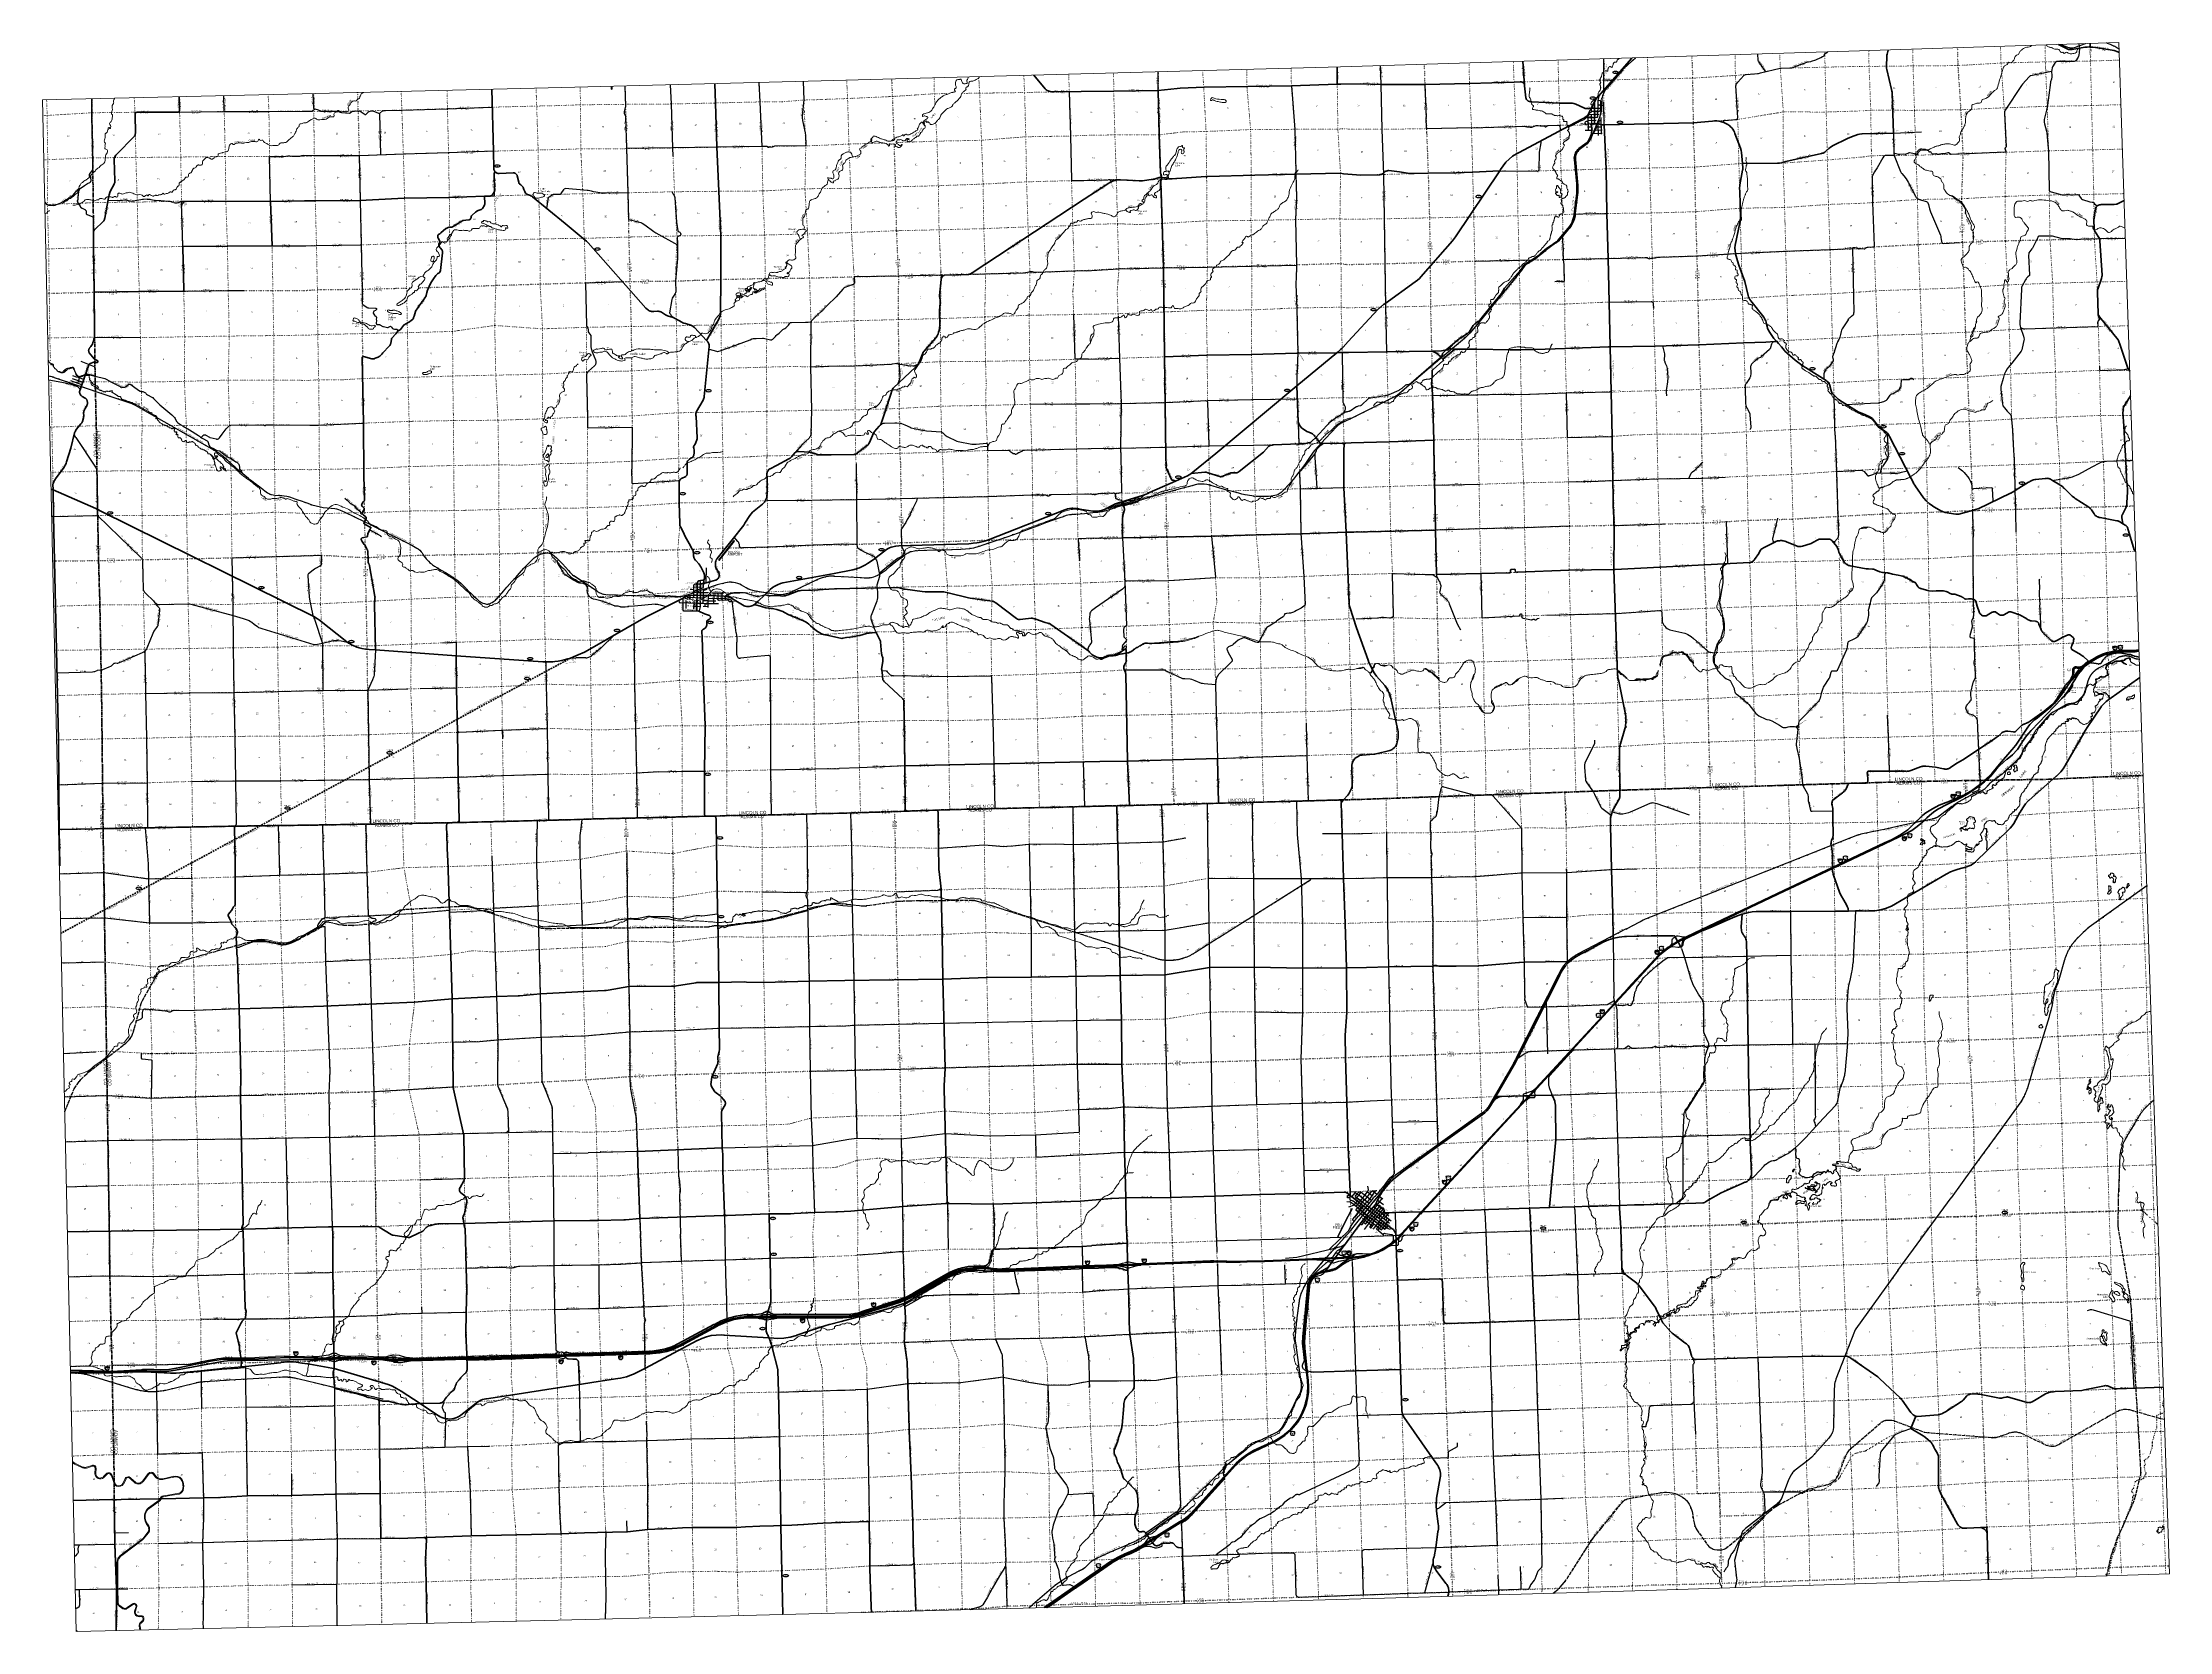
# Model space of a CAD drawing. Header units: feet. Extents: x 497223 to 751810, y -177792 to 12311.
import ezdxf
from ezdxf.enums import TextEntityAlignment as Align

# ---------------------------------------------------------------- set-up
doc = ezdxf.new("R2010")
doc.units = ezdxf.units.FT
doc.header["$LTSCALE"] = 70
doc.header["$PDMODE"] = 32
doc.header["$PDSIZE"] = 35
for name, pattern in [('DOTTED', [1.5, 0.3, -1.2]), ('LONG_DASH_SHORT_DASH', [9.9, 6, -1.2, 1.5, -1.2]), ('LONG_DASHED', [7.5, 6, -1.5]), ('MEDIUM_DASHED', [4.5, 3, -1.5])]:
    doc.linetypes.add(name, pattern=pattern)
for name, color, linetype, lineweight in [('11', 7, 'LONG_DASH_SHORT_DASH', 60), ('15', 7, 'Continuous', 25), ('16', 7, 'Continuous', 25), ('17', 7, 'Continuous', 25), ('18', 7, 'Continuous', 35), ('19', 7, 'Continuous', 25), ('20', 7, 'Continuous', 35), ('21', 7, 'Continuous', 25), ('23', 7, 'Continuous', 70), ('26', 7, 'Continuous', 40), ('29', 7, 'Continuous', 25), ('31', 7, 'Continuous', 13), ('34', 7, 'Continuous', 25), ('36', 7, 'Continuous', 13), ('39', 7, 'Continuous', 13), ('4', 7, 'Continuous', 13), ('51', 7, 'DOTTED', 70), ('52', 7, 'Continuous', 25), ('55', 7, 'Continuous', 13), ('56', 7, 'Continuous', 13), ('57', 7, 'Continuous', 13), ('59', 7, 'Continuous', 13), ('6', 7, 'DOTTED', 25), ('61', 7, 'Continuous', 13), ('63', 7, 'Continuous', 25), ('7', 7, 'DOTTED', 13)]:
    doc.layers.add(name, color=color, linetype=linetype, lineweight=lineweight)
for name, color, linetype in [('12', 7, 'Continuous'), ('27', 7, 'Continuous'), ('30', 7, 'Continuous'), ('41', 7, 'Continuous'), ('42', 7, 'Continuous'), ('45', 7, 'Continuous')]:
    doc.layers.add(name, color=color, linetype=linetype)

msp = doc.modelspace()

# ---------------------------------------------------------------- linework, layer by layer
at = {"layer": '11'}
for p, q in [((686280.58, -77136.82), (717466.1, -76207.14)), ((655100.04, -78237.95), (686280.58, -77136.82)), ((579128.58, -80185.08), (583337.22, -80115.14)), ((504539.93, -86075.57), (505245.92, -131890.07))]:
    msp.add_line(p, q, dxfattribs=at)
for points in [[(503743.88, -40246.78), (503741.34, -38963.87), (503652.51, -33527.06), (503525.9, -28270.56), (503455.47, -22925.99), (503402.64, -17560.81), (503332.01, -12208.17), (503293.16, -6838.61), (503228.31, -1475.75), (503114.54, 3912.06), (503118.37, 5602.23)], [(503743.88, -40246.78), (503926.79, -49620.89), (504084.26, -54980.22), (504291.84, -65694.23), (504464.32, -81711.67), (504539.93, -86075.57)], [(717466.1, -76207.14), (718338.21, -76180.06), (722121.48, -76098.37), (723756.04, -76055.47), (727381.26, -75987.26), (729138.99, -75961.45), (731478.74, -75929.87), (737327.53, -75836.87), (739581.85, -75729.24), (742640.46, -75601.75), (744893.31, -75507.31), (748015.13, -75403.39), (748656, -75384.05)], [(623910.88, -79044.94), (631153.59, -78873.33), (642035.04, -78601.96), (655100.04, -78237.95)], [(504464.62, -81739.73), (520376.74, -81444.35), (530339.91, -81302.78)], [(530339.91, -81302.78), (547263.83, -81007.78), (561534.35, -80641.89)], [(561534.35, -80641.89), (563080, -80584.79), (563091.95, -80584.37)], [(563091.95, -80584.37), (567051.98, -80493.82), (568441, -80461.28), (572583.89, -80362), (573777.77, -80324.29), (576481.29, -80252.26)], [(576481.29, -80252.26), (577832.35, -80236.37), (579128.58, -80185.08)], [(583328.22, -80115.14), (584468.15, -80100.35), (588669.25, -79994.18), (589824.84, -79950.99), (592723, -79896.29)], [(592723, -79896.29), (599197.47, -79695.05), (605796.46, -79469.35), (615273.26, -79250.89), (623910.88, -79044.94)], [(505245.91, -131889.22), (505283.45, -135236.72), (505397, -140588.46), (505544.81, -145945.54), (505644.27, -151295.55), (505761.65, -156637.14), (505807.11, -161998.29), (505878.71, -167360.92), (506074.45, -172704.98), (506054.2, -177687.16)]]:
    msp.add_lwpolyline(points, dxfattribs=at)
at = {"layer": '15'}
for p, q in [((745013.32, -60021.04), (745289.73, -60021.04)), ((745289.73, -60366.62), (745225.84, -60348.66)), ((745286.03, -59889.57), (745288.93, -59886.66)), ((745292.1, -59889.04), (745288.67, -59886.66)), ((745289.2, -60366.88), (745352.83, -60348.14)), ((725632.54, -77755.88), (725908.95, -77755.88)), ((725908.95, -78101.46), (725845.06, -78083.5)), ((725905.25, -77624.41), (725908.15, -77621.5)), ((725911.32, -77623.88), (725907.89, -77621.5)), ((725908.42, -78101.72), (725972.05, -78082.98)), ((719810.81, -82821.62), (720087.22, -82821.62)), ((720087.22, -83167.2), (720023.33, -83149.24)), ((720083.52, -82690.15), (720086.42, -82687.24)), ((720089.59, -82689.62), (720086.16, -82687.24)), ((720086.69, -83167.46), (720150.32, -83148.72)), ((712123.83, -85466.12), (712400.24, -85466.12)), ((712400.24, -85811.7), (712336.35, -85793.74)), ((712396.54, -85334.65), (712399.44, -85331.74)), ((712402.61, -85334.12), (712399.18, -85331.74)), ((712399.71, -85811.96), (712463.34, -85793.22)), ((690194.77, -96422.14), (690471.18, -96422.14)), ((690467.48, -96290.67), (690470.38, -96287.76)), ((690473.55, -96290.14), (690470.12, -96287.76)), ((690471.18, -96767.72), (690407.29, -96749.76)), ((690470.65, -96767.98), (690534.28, -96749.24)), ((683645.57, -103511.66), (683921.98, -103511.66)), ((683921.98, -103857.24), (683858.09, -103839.28)), ((683918.28, -103380.19), (683921.18, -103377.28)), ((683924.35, -103379.66), (683920.92, -103377.28)), ((683921.45, -103857.5), (683985.08, -103838.76)), ((664761.4, -123926.94), (665037.81, -123926.94)), ((665037.81, -124272.52), (664973.92, -124254.56)), ((665034.11, -123795.47), (665037.01, -123792.56)), ((665040.18, -123794.94), (665036.75, -123792.56)), ((665037.28, -124272.78), (665100.91, -124254.04)), ((660863.56, -129523.18), (661139.97, -129523.18)), ((661136.27, -129391.71), (661139.17, -129388.8)), ((661142.34, -129391.18), (661138.91, -129388.8)), ((653597.74, -132262.85), (653600.64, -132259.94)), ((653603.81, -132262.32), (653600.38, -132259.94)), ((661139.97, -129868.76), (661076.08, -129850.8)), ((661139.44, -129869.02), (661203.07, -129850.28)), ((622027.6, -133577.75), (622304.01, -133577.75)), ((622304.01, -133923.33), (622240.12, -133905.37)), ((622300.31, -133446.28), (622303.21, -133443.37)), ((622306.38, -133445.75), (622302.95, -133443.37)), ((622303.48, -133923.59), (622367.11, -133904.85)), ((628822.08, -133336.41), (629098.49, -133336.41)), ((629098.49, -133681.99), (629034.6, -133664.03)), ((629094.79, -133204.94), (629097.69, -133202.03)), ((629100.86, -133204.41), (629097.43, -133202.03)), ((629097.96, -133682.25), (629161.59, -133663.51)), ((653325.03, -132394.32), (653601.44, -132394.32)), ((653601.44, -132739.9), (653537.55, -132721.94)), ((653600.91, -132740.16), (653664.54, -132721.42)), ((596428.28, -138600.94), (596704.69, -138600.94)), ((596704.69, -138946.52), (596640.8, -138928.56)), ((596700.99, -138469.47), (596703.89, -138466.56)), ((596707.06, -138468.94), (596703.63, -138466.56)), ((596704.16, -138946.78), (596767.79, -138928.04)), ((587921.9, -140503.9), (588198.31, -140503.9)), ((588198.31, -140849.48), (588134.42, -140831.52)), ((588194.61, -140372.43), (588197.51, -140369.52)), ((588200.68, -140371.9), (588197.25, -140369.52)), ((588197.78, -140849.74), (588261.41, -140831)), ((527271.56, -144428.45), (527547.97, -144428.45)), ((527547.97, -144774.03), (527484.08, -144756.07)), ((527544.27, -144296.98), (527547.17, -144294.07)), ((527550.34, -144296.45), (527546.91, -144294.07)), ((527547.44, -144774.29), (527611.07, -144755.55)), ((566146.73, -144924.99), (566423.14, -144924.99)), ((566419.44, -144793.52), (566422.34, -144790.61)), ((566425.51, -144792.99), (566422.08, -144790.61)), ((504678.56, -146204.45), (504954.97, -146204.45)), ((504954.97, -146550.03), (504891.08, -146532.07)), ((504951.27, -146072.98), (504954.17, -146070.07)), ((504957.34, -146072.45), (504953.91, -146070.07)), ((504954.44, -146550.29), (505018.07, -146531.55)), ((536605.78, -145537.96), (536882.19, -145537.96)), ((536882.19, -145883.54), (536818.3, -145865.58)), ((536878.49, -145406.49), (536881.39, -145403.58)), ((536884.56, -145405.96), (536881.13, -145403.58)), ((536881.66, -145883.8), (536945.29, -145865.06)), ((559016.74, -145399.91), (559293.15, -145399.91)), ((559293.15, -145745.49), (559229.26, -145727.53)), ((559289.45, -145268.44), (559292.35, -145265.53)), ((559295.52, -145267.91), (559292.09, -145265.53)), ((559292.62, -145745.75), (559356.25, -145727.01)), ((566423.14, -145270.57), (566359.25, -145252.61)), ((566422.61, -145270.83), (566486.24, -145252.09))]:
    msp.add_line(p, q, dxfattribs=at)
for points in [[(745565.09, -60021.04), (745289.2, -60021.04), (745289.73, -60021.04)], [(726184.31, -77755.88), (725908.42, -77755.88), (725908.95, -77755.88)], [(720362.58, -82821.62), (720086.69, -82821.62), (720087.22, -82821.62)], [(712675.6, -85466.12), (712399.71, -85466.12), (712400.24, -85466.12)], [(690746.54, -96422.14), (690470.65, -96422.14), (690471.18, -96422.14)], [(684197.34, -103511.66), (683921.45, -103511.66), (683921.98, -103511.66)], [(665313.17, -123926.94), (665037.28, -123926.94), (665037.81, -123926.94)], [(661415.33, -129523.18), (661139.44, -129523.18), (661139.97, -129523.18)], [(622579.37, -133577.75), (622303.48, -133577.75), (622304.01, -133577.75)], [(629373.85, -133336.41), (629097.96, -133336.41), (629098.49, -133336.41)], [(653876.8, -132394.32), (653600.91, -132394.32), (653601.44, -132394.32)], [(596980.05, -138600.94), (596704.16, -138600.94), (596704.69, -138600.94)], [(588473.67, -140503.9), (588197.78, -140503.9), (588198.31, -140503.9)], [(527823.33, -144428.45), (527547.44, -144428.45), (527547.97, -144428.45)], [(566698.5, -144924.99), (566422.61, -144924.99), (566423.14, -144924.99)], [(505230.33, -146204.45), (504954.44, -146204.45), (504954.97, -146204.45)], [(537157.55, -145537.96), (536881.66, -145537.96), (536882.19, -145537.96)], [(559568.51, -145399.91), (559292.62, -145399.91), (559293.15, -145399.91)]]:
    msp.add_lwpolyline(points, dxfattribs=at)
for centre, radius, start, end in [((745315.95, -60056.14), 306.13, 148.44436, 254.43378), ((745167.35, -59773.54), 165.66, 227.34248, 315.8117), ((745411.04, -59773.54), 165.66, 224.18831, 312.69403), ((745262.44, -60056.14), 306.13, 283.08087, 31.62484), ((725935.17, -77790.98), 306.13, 148.44436, 254.43378), ((725786.57, -77508.38), 165.66, 227.34248, 315.8117), ((726030.26, -77508.38), 165.66, 224.18831, 312.69403), ((725881.66, -77790.98), 306.13, 283.08087, 31.62484), ((720113.44, -82856.72), 306.13, 148.44436, 254.43378), ((719964.84, -82574.12), 165.66, 227.34248, 315.8117), ((720208.53, -82574.12), 165.66, 224.18831, 312.69403), ((720059.93, -82856.72), 306.13, 283.08087, 31.62484), ((712426.46, -85501.22), 306.13, 148.44442, 254.43365), ((712277.87, -85218.62), 165.66, 227.34195, 315.8113), ((712521.55, -85218.62), 165.66, 224.18711, 312.69303), ((712372.95, -85501.22), 306.13, 283.08093, 31.6248), ((690497.4, -96457.24), 306.13, 148.44433, 254.43387), ((690348.8, -96174.64), 165.66, 227.34344, 315.81239), ((690592.49, -96174.64), 165.66, 224.18712, 312.69308), ((690443.89, -96457.24), 306.13, 283.08103, 31.62473), ((683948.2, -103546.76), 306.13, 148.44429, 254.43398), ((683799.6, -103264.16), 165.66, 227.34344, 315.81237), ((684043.29, -103264.16), 165.66, 224.18855, 312.69422), ((683894.69, -103546.76), 306.13, 283.08083, 31.62487), ((665064.03, -123962.04), 306.13, 148.44437, 254.43376), ((664915.44, -123679.44), 165.66, 227.34047, 315.81038), ((665159.12, -123679.44), 165.66, 224.18926, 312.69473), ((665010.52, -123962.04), 306.13, 283.08093, 31.6248), ((661166.19, -129558.28), 306.13, 148.44437, 254.43376), ((661017.6, -129275.68), 165.66, 227.34195, 315.81136), ((661261.28, -129275.68), 165.66, 224.18855, 312.69421), ((661112.68, -129558.28), 306.13, 283.08093, 31.6248), ((653627.66, -132429.42), 306.13, 148.44437, 254.43376), ((653479.06, -132146.82), 165.66, 227.34269, 315.81183), ((653722.75, -132146.82), 165.66, 224.18783, 312.69369), ((653574.15, -132429.42), 306.13, 283.08102, 31.62473), ((622330.23, -133612.85), 306.13, 148.44437, 254.43376), ((622181.63, -133330.25), 165.66, 227.34269, 315.81182), ((622425.32, -133330.25), 165.66, 224.18854, 312.69419), ((622276.72, -133612.85), 306.13, 283.08101, 31.62473), ((629124.71, -133371.51), 306.13, 148.44434, 254.43386), ((628976.11, -133088.91), 165.66, 227.34269, 315.81183), ((629219.8, -133088.91), 165.66, 224.18785, 312.69371), ((629071.2, -133371.51), 306.13, 283.08066, 31.625), ((596730.91, -138636.04), 306.13, 148.44437, 254.43377), ((596582.32, -138353.44), 165.66, 227.34199, 315.81141), ((596826, -138353.44), 165.66, 224.18853, 312.69418), ((596677.4, -138636.04), 306.13, 283.08084, 31.62487), ((588224.53, -140539), 306.13, 148.44434, 254.43386), ((588075.93, -140256.4), 165.66, 227.34268, 315.81181), ((588319.62, -140256.4), 165.66, 224.18787, 312.69374), ((588171.02, -140539), 306.13, 283.08076, 31.62493), ((527574.19, -144463.55), 306.13, 148.44436, 254.43378), ((527425.59, -144180.95), 165.66, 227.34248, 315.8117), ((527669.28, -144180.95), 165.66, 224.18831, 312.69403), ((527520.68, -144463.55), 306.13, 283.08087, 31.62484), ((566449.36, -144960.09), 306.13, 148.44434, 254.43386), ((566300.76, -144677.49), 165.66, 227.34267, 315.81181), ((566544.45, -144677.49), 165.66, 224.18852, 312.69417), ((566395.85, -144960.09), 306.13, 283.081, 31.62474), ((504981.19, -146239.55), 306.13, 148.44436, 254.43378), ((504832.59, -145956.95), 165.66, 227.34248, 315.8117), ((505076.28, -145956.95), 165.66, 224.18831, 312.69403), ((504927.68, -146239.55), 306.13, 283.08087, 31.62484), ((536908.41, -145573.06), 306.13, 148.44434, 254.43386), ((536759.81, -145290.46), 165.66, 227.34267, 315.8118), ((537003.5, -145290.46), 165.66, 224.18852, 312.69416), ((536854.9, -145573.06), 306.13, 283.08077, 31.62493), ((559319.37, -145435.01), 306.13, 148.44432, 254.43395), ((559170.77, -145152.41), 165.66, 227.34267, 315.81181), ((559414.46, -145152.41), 165.66, 224.18916, 312.69457), ((559265.86, -145435.01), 306.13, 283.08076, 31.62493)]:
    msp.add_arc(centre, radius, start, end, dxfattribs=at)
at = {"layer": '16'}
for p, q in [((745694.87, -59870.82), (745746.18, -59812.06)), ((745937.94, -59806.09), (745937.66, -59806.29)), ((746130.03, -59811.97), (746181.42, -59870.82)), ((726292.02, -77385.71), (726343.33, -77326.95)), ((726535.09, -77320.98), (726534.81, -77321.18)), ((726727.18, -77326.86), (726778.57, -77385.71)), ((720485.41, -82402.6), (720536.72, -82343.84)), ((720728.48, -82337.87), (720728.2, -82338.07)), ((720920.57, -82343.75), (720971.96, -82402.6)), ((712776.97, -85059.58), (712828.28, -85000.82)), ((713020.04, -84994.85), (713019.76, -84995.05)), ((713212.13, -85000.73), (713263.52, -85059.58)), ((690752.2, -95867.5), (690803.51, -95808.74)), ((690995.27, -95802.77), (690994.99, -95802.97)), ((691187.36, -95808.65), (691238.75, -95867.5)), ((683210.01, -103882.94), (683261.32, -103824.18)), ((683453.08, -103818.21), (683452.8, -103818.41)), ((683645.17, -103824.09), (683696.56, -103882.94)), ((665252.26, -123337.32), (665303.57, -123278.56)), ((665495.33, -123272.59), (665495.05, -123272.79)), ((665687.42, -123278.47), (665738.81, -123337.32)), ((661359, -128899.53), (661410.31, -128840.77)), ((661602.07, -128834.8), (661601.79, -128835)), ((661794.16, -128840.68), (661845.55, -128899.53)), ((652766.99, -132326.24), (652818.3, -132267.48)), ((653010.06, -132261.51), (653009.78, -132261.71)), ((653202.15, -132267.39), (653253.54, -132326.24)), ((649577.39, -135548.73), (649628.7, -135489.97)), ((649820.46, -135484), (649820.18, -135484.2)), ((650012.55, -135489.88), (650063.94, -135548.73)), ((646611.58, -153913.48), (646662.89, -153854.72)), ((646854.65, -153848.75), (646854.37, -153848.95)), ((647046.74, -153854.63), (647098.13, -153913.48)), ((631575.24, -166068.16), (631626.55, -166009.4)), ((631818.31, -166003.43), (631818.03, -166003.63)), ((632010.4, -166009.31), (632061.79, -166068.16)), ((623369.64, -169741.25), (623420.95, -169682.49)), ((623612.71, -169676.52), (623612.43, -169676.72)), ((623804.8, -169682.4), (623856.19, -169741.25))]:
    msp.add_line(p, q, dxfattribs=at)
for centre, radius, start, end in [((745841.08, -60136.35), 151.42, 159.09177, 283.81923), ((745501.89, -59981.45), 222.05, 332.97043, 29.75871), ((745837.26, -59654.4), 182.07, 239.97227, 303.45418), ((746039.04, -59654.9), 181.52, 236.33975, 300.08743), ((746039.03, -59654.4), 182.07, 236.54582, 236.59441), ((746035.2, -60136.35), 151.42, 256.18077, 20.90823), ((746374.39, -59981.45), 222.05, 150.24129, 207.02957), ((726438.23, -77651.24), 151.42, 159.09177, 283.81923), ((726099.04, -77496.34), 222.05, 332.97043, 29.75871), ((726434.41, -77169.29), 182.07, 239.97227, 303.45418), ((726636.19, -77169.79), 181.52, 236.33975, 300.08743), ((726636.18, -77169.29), 182.07, 236.54582, 236.59441), ((726632.35, -77651.24), 151.42, 256.18077, 20.90823), ((726971.54, -77496.34), 222.05, 150.24129, 207.02957), ((720631.62, -82668.13), 151.42, 159.09177, 283.81923), ((720292.43, -82513.23), 222.05, 332.97043, 29.75871), ((720627.8, -82186.18), 182.07, 239.97227, 303.45418), ((720829.58, -82186.68), 181.52, 236.33975, 300.08743), ((720829.57, -82186.18), 182.07, 236.54582, 236.59441), ((720825.74, -82668.13), 151.42, 256.18077, 20.90823), ((721164.93, -82513.23), 222.05, 150.24129, 207.02957), ((712923.18, -85325.11), 151.42, 159.09177, 283.81923), ((712583.99, -85170.21), 222.05, 332.97043, 29.75871), ((712919.36, -84843.16), 182.07, 239.97227, 303.45418), ((713121.14, -84843.66), 181.52, 236.33975, 300.08743), ((713121.13, -84843.16), 182.07, 236.54582, 236.59441), ((713117.3, -85325.11), 151.42, 256.18077, 20.90823), ((713456.49, -85170.21), 222.05, 150.24129, 207.02957), ((690898.41, -96133.03), 151.42, 159.09177, 283.81923), ((690559.22, -95978.13), 222.05, 332.97043, 29.75871), ((690894.59, -95651.08), 182.07, 239.97227, 303.45418), ((691096.37, -95651.58), 181.52, 236.33975, 300.08743), ((691096.36, -95651.08), 182.07, 236.54582, 236.59441), ((691092.53, -96133.03), 151.42, 256.18077, 20.90823), ((691431.72, -95978.13), 222.05, 150.24129, 207.02957), ((683356.22, -104148.47), 151.42, 159.09177, 283.81923), ((683017.03, -103993.57), 222.05, 332.97043, 29.75871), ((683352.4, -103666.52), 182.07, 239.97227, 303.45418), ((683554.18, -103667.02), 181.52, 236.33975, 300.08743), ((683554.17, -103666.52), 182.07, 236.54582, 236.59441), ((683550.34, -104148.47), 151.42, 256.18077, 20.90823), ((683889.53, -103993.57), 222.05, 150.24129, 207.02957), ((665398.47, -123602.85), 151.42, 159.09177, 283.81923), ((665059.28, -123447.95), 222.05, 332.97043, 29.75871), ((665394.65, -123120.9), 182.07, 239.97227, 303.45418), ((665596.43, -123121.4), 181.52, 236.33975, 300.08743), ((665596.42, -123120.9), 182.07, 236.54582, 236.59441), ((665592.59, -123602.85), 151.42, 256.18077, 20.90823), ((665931.78, -123447.95), 222.05, 150.24129, 207.02957), ((661505.21, -129165.06), 151.42, 159.09177, 283.81923), ((661166.02, -129010.16), 222.05, 332.97043, 29.75871), ((661501.39, -128683.11), 182.07, 239.97227, 303.45418), ((661703.17, -128683.61), 181.52, 236.33975, 300.08743), ((661703.16, -128683.11), 182.07, 236.54582, 236.59441), ((661699.33, -129165.06), 151.42, 256.18077, 20.90823), ((662038.52, -129010.16), 222.05, 150.24129, 207.02957), ((652574.01, -132436.87), 222.05, 332.97043, 29.75871), ((652909.38, -132109.82), 182.07, 239.97227, 303.45418), ((653111.16, -132110.32), 181.52, 236.33975, 300.08743), ((653111.15, -132109.82), 182.07, 236.54582, 236.59441), ((653446.51, -132436.87), 222.05, 150.24129, 207.02957), ((652913.2, -132591.77), 151.42, 159.09177, 283.81923), ((653107.32, -132591.77), 151.42, 256.18077, 20.90823), ((649723.6, -135814.26), 151.42, 159.09177, 283.81923), ((649384.41, -135659.36), 222.05, 332.97043, 29.75871), ((649719.78, -135332.31), 182.07, 239.97227, 303.45418), ((649921.56, -135332.81), 181.52, 236.33975, 300.08743), ((649921.55, -135332.31), 182.07, 236.54582, 236.59441), ((649917.72, -135814.26), 151.42, 256.18077, 20.90823), ((650256.91, -135659.36), 222.05, 150.24129, 207.02957), ((646757.79, -154179.01), 151.42, 159.09177, 283.81923), ((646418.6, -154024.11), 222.05, 332.97043, 29.75871), ((646753.97, -153697.06), 182.07, 239.97227, 303.45418), ((646955.75, -153697.56), 181.52, 236.33975, 300.08743), ((646955.74, -153697.06), 182.07, 236.54582, 236.59441), ((646951.91, -154179.01), 151.42, 256.18077, 20.90823), ((647291.1, -154024.11), 222.05, 150.24129, 207.02957), ((631721.45, -166333.69), 151.42, 159.09177, 283.81923), ((631382.26, -166178.79), 222.05, 332.97043, 29.75871), ((631717.63, -165851.74), 182.07, 239.97227, 303.45418), ((631919.41, -165852.24), 181.52, 236.33975, 300.08743), ((631919.4, -165851.74), 182.07, 236.54582, 236.59441), ((631915.57, -166333.69), 151.42, 256.18077, 20.90823), ((632254.76, -166178.79), 222.05, 150.24129, 207.02957), ((623515.85, -170006.78), 151.42, 159.09177, 283.81923), ((623176.66, -169851.88), 222.05, 332.97043, 29.75871), ((623512.03, -169524.83), 182.07, 239.97227, 303.45418), ((623713.81, -169525.33), 181.52, 236.33975, 300.08743), ((623713.8, -169524.83), 182.07, 236.54582, 236.59441), ((623709.97, -170006.78), 151.42, 256.18077, 20.90823), ((624049.16, -169851.88), 222.05, 150.24129, 207.02957)]:
    msp.add_arc(centre, radius, start, end, dxfattribs=at)
for centre, major_axis, start_param, end_param in [((745896.42, -60335.17), (-19.56, 51.67), 4.958777693, 6.283185307), ((745979.87, -60335.17), (19.56, 51.67), 0, 1.326375425), ((726493.57, -77850.06), (-19.56, 51.67), 4.958777693, 6.283185307), ((726577.02, -77850.06), (19.56, 51.67), 0, 1.326375425), ((720686.96, -82866.95), (-19.56, 51.67), 4.958777693, 6.283185307), ((720770.41, -82866.95), (19.56, 51.67), 0, 1.326375425), ((712978.52, -85523.93), (-19.56, 51.67), 4.958777693, 6.283185307), ((713061.97, -85523.93), (19.56, 51.67), 0, 1.326375425), ((690953.75, -96331.85), (-19.56, 51.67), 4.958777693, 6.283185307), ((691037.2, -96331.85), (19.56, 51.67), 0, 1.326375425), ((683411.56, -104347.29), (-19.56, 51.67), 4.958777693, 6.283185307), ((683495.01, -104347.29), (19.56, 51.67), 0, 1.326375425), ((665453.81, -123801.67), (-19.56, 51.67), 4.958777693, 6.283185307), ((665537.26, -123801.67), (19.56, 51.67), 0, 1.326375425), ((661560.55, -129363.88), (-19.56, 51.67), 4.958777693, 6.283185307), ((661644, -129363.88), (19.56, 51.67), 0, 1.326375425), ((652968.54, -132790.59), (-19.56, 51.67), 4.958777693, 6.283185307), ((653051.99, -132790.59), (19.56, 51.67), 0, 1.326375425), ((649778.94, -136013.08), (-19.56, 51.67), 4.958777693, 6.283185307), ((649862.39, -136013.08), (19.56, 51.67), 0, 1.326375425), ((646813.13, -154377.83), (-19.56, 51.67), 4.958777693, 6.283185307), ((646896.58, -154377.83), (19.56, 51.67), 0, 1.326375425), ((631776.79, -166532.51), (-19.56, 51.67), 4.958777693, 6.283185307), ((631860.24, -166532.51), (19.56, 51.67), 0, 1.326375425), ((623571.19, -170205.6), (-19.56, 51.67), 4.958777693, 6.283185307), ((623654.64, -170205.6), (19.56, 51.67), 0, 1.326375425)]:
    msp.add_ellipse(centre, major_axis=major_axis, ratio=0.929097, start_param=start_param, end_param=end_param, dxfattribs=at)
at = {"layer": '17'}
for centre, major_axis in [((685501.15, 8751.11), (-309.24, 1)), ((682787.01, 5665.36), (-309.24, 1)), ((686037.83, 2772.7), (-309.24, 1)), ((551658.32, -2461.99), (309.24, -1)), ((669121.5, -6109.21), (-309.24, 1)), ((563663.48, -12396.71), (309.24, -1)), ((656548.36, -19646.87), (-309.24, 1)), ((709073.25, -26721.51), (-309.24, 1)), ((576938.04, -29351.24), (309.24, -1)), ((646201.77, -29296.63), (309.24, -1)), ((717572.23, -33654.34), (309.24, -1)), ((719802.47, -36880.99), (309.24, -1)), ((633170.08, -39686.13), (309.24, -1)), ((734161.54, -40404.08), (-309.24, 1)), ((573856.94, -41671.34), (-309.24, 1)), ((505316.81, -43960.31), (309.24, -1)), ((617586.48, -44043.35), (309.24, -1)), ((597650.63, -48360.33), (309.24, -1)), ((746586.56, -46619.96), (309.24, -1)), ((575576.32, -48730.09), (-309.24, 1)), ((523428.78, -52910.01), (309.24, -1)), ((587775.36, -51700.59), (-309.24, 1)), ((565985.86, -58029.32), (-309.24, 1)), ((577152.45, -57063.02), (-309.24, 1)), ((534184.38, -59364.2), (309.24, -1)), ((555596.07, -61401.32), (309.24, -1)), ((576868.77, -75233.28), (-309.24, 1)), ((578315.22, -82847.73), (-309.24, 1)), ((578454.5, -92275.78), (309.24, -1)), ((577746.24, -111435.72), (309.24, -1)), ((584649.53, -128370.97), (309.24, -1)), ((659705.01, -132226.28), (-309.24, 1)), ((584737.79, -132660.64), (309.21, 3.94)), ((583405.4, -141558.38), (309.21, 3.94)), ((660362.35, -150070.79), (-309.24, 1)), ((664270.87, -170073.54), (-309.24, 1)), ((586189.8, -171115.34), (309.21, 3.94))]:
    msp.add_ellipse(centre, major_axis=major_axis, ratio=0.500121, dxfattribs=at)
at = {"layer": '18'}
for p, q in [((676087.65, -112818.05), (685455.7, -102671.51)), ((674111.9, -114794.05), (675132.11, -113693.48)), ((674735.86, -114279.8), (675283.23, -113689.16)), ((661995.52, -127864.28), (662260.7, -127578.53)), ((662147.2, -127859.87), (662411.34, -127574.92)), ((658742.55, -131299.95), (658746.77, -131296.58)), ((625418, -133922.05), (625681.35, -133917.22)), ((625425, -134084.05), (625629.13, -134076.1)), ((625629.13, -134076.1), (627108.98, -134017.64)), ((648673.59, -133315.46), (650767.76, -133226.59)), ((651257.18, -133131.63), (651941.76, -133104.05)), ((581809.64, -140264.69), (583895.54, -140263.88)), ((581962.45, -140111.04), (583904.96, -140110.2)), ((531831.42, -145074.24), (532115.68, -145067.94)), ((510100, -146447.66), (510318.01, -146443.72)), ((530888.01, -145238.66), (531834.97, -145226.02)), ((531834.97, -145226.19), (532117.84, -145219.93)), ((542105.29, -145218.4), (542114.29, -145218.2))]:
    msp.add_line(p, q, dxfattribs=at)
for points in [[(742194.35, -61766.56), (742294.17, -61693.29), (742326.44, -61671.7), (742988.25, -61263.51), (743013.25, -61248.09), (743038.25, -61231.34), (743193.89, -61146.34), (743784.85, -60874.53), (744400.98, -60665.97), (745008.52, -60529.06), (745039.29, -60522.12), (745058.52, -60519.03), (745196.48, -60496.84), (746006, -60418.23), (746032.01, -60415.71), (746056, -60415.87), (746619.44, -60419.74), (747865.72, -60406.85), (748158.69, -60388.68)], [(742304.53, -61855.46), (742403.71, -61785.59), (742553.54, -61691.7), (743155.34, -61334.86), (743990.12, -60965.22), (744020.3, -60951.85), (744040.12, -60946.12), (744300.53, -60853.47), (744654.77, -60768.27), (744695.28, -60756.54), (744704.77, -60755.04), (744939.97, -60701.37), (745284.28, -60638.74), (745503.39, -60616.37), (746638.12, -60582.03), (747699.76, -60570.68), (748153.48, -60497.35)], [(740060.12, -64035.05), (740106.81, -63968.17), (740991.86, -62941.48), (741011.47, -62916.48), (741031.72, -62891.48), (741272.56, -62594.14), (741577.16, -62281.36)], [(740258.02, -64306.39), (740471.53, -63955.44), (740486.74, -63930.44), (740503.07, -63905.44), (740631.15, -63662.39), (740883.52, -63270.19), (741154.56, -62932.58), (741194, -62883.45), (741194.74, -62882.58), (741396.89, -62643.77), (741778.89, -62264.05), (742193.09, -61933.98), (742304.53, -61855.46)], [(741577.16, -62281.36), (741661.1, -62195.17), (742085.01, -61846.81), (742194.35, -61766.56)], [(729704.86, -75953.81), (730531.1, -75146.85), (731467.04, -74025.44), (732948.26, -72305.89), (732969.79, -72280.89), (732991.56, -72255.89), (733366.96, -71801.63), (733383.18, -71782.01), (733404.03, -71751.63), (734789.1, -69734.25), (734869, -69606.58), (735103.67, -69285.68), (735370.6, -68991.07), (735666.85, -68725.97), (735964.12, -68511.4), (735966.52, -68509.66), (736014.12, -68470.96), (737361.15, -67375.39), (737386.15, -67352.98), (737411.15, -67333.29), (737596.42, -67187.35), (738052.86, -66768.75), (738463.04, -66304.73), (738804.65, -65825.38), (738822.47, -65800.38), (738845.3, -65775.38), (740060.12, -64035.05)], [(729873.98, -75951.53), (730258.62, -75602.91), (730335.94, -75526.06), (730529.49, -75303.93), (731056.21, -74682.44), (731455.94, -74229.47), (731950.51, -73770.08), (732320.4, -73479.06), (732362.13, -73446.23), (732370.4, -73439.43), (733004.74, -72903.87), (733572.41, -72312.47), (733590.78, -72293.33), (733610.22, -72262.47), (734087.78, -71504.49), (734103.53, -71479.49), (734120.29, -71454.49), (734212.95, -71304.42), (734699.73, -70620.35), (735255.36, -69990.91), (738912.62, -66160.98), (738934.57, -66135.98), (738958.46, -66110.98), (739062, -65999.25)], [(739062, -65999.25), (739361.64, -65675.93), (739731.88, -65181.44), (740048.39, -64650.97), (740258.02, -64306.39)], [(729068.84, -76619.77), (729111.84, -76590.13), (729670.07, -76136.35), (729873.98, -75951.53)], [(729084.45, -76489.3), (729137.43, -76450.28), (729564.82, -76090.59), (729704.86, -75953.81)], [(722244.65, -80187.26), (722430.79, -80026.98), (722455.75, -80005.49), (722480.79, -79986.79), (722657.05, -79855.15), (723429.97, -79354.43), (724251, -78937.25), (725086.14, -78617.74), (725129.81, -78601.04), (725136.14, -78598.36), (727071.74, -77779.08), (727118.08, -77759.47), (727121.74, -77757.35), (728213.97, -77124.67), (728250.08, -77103.75), (728263.97, -77093.62), (729084.45, -76489.3)], [(723082.62, -80162.93), (723570.23, -79759.46), (724102, -79405.71), (724642.84, -79122.58), (724667.84, -79109.49), (724692.84, -79098.07), (727120.6, -77900.73), (727125.11, -77898.51), (727170.6, -77872.03), (727694.51, -77567.06), (729068.84, -76619.77)], [(717695.11, -83443.46), (718521.9, -83080.62), (719545.07, -82525.11), (720504.57, -81865.7), (720569.21, -81815.73), (721462.34, -80930.52), (721956.04, -80441.19), (721989.49, -80408.04), (722005.06, -80394.59), (722244.65, -80187.26)], [(717698.57, -83552.88), (720224.59, -82368.39), (720226.92, -82367.3), (720274.59, -82340.64), (720959.05, -81958.01), (721623.16, -81489.42), (722234.65, -80953.98), (722250.44, -80938.58), (722474.23, -80718.53), (722752.91, -80444.49), (723082.62, -80162.93)], [(711462.46, -86397.26), (711495.01, -86381.84), (717695.11, -83443.46)], [(711464.31, -86507.04), (711494.79, -86492.6), (717698.58, -83553.21)], [(693675.87, -94952.8), (693996.73, -94793.01), (694017.86, -94782.49), (694046.73, -94768.55), (695872.47, -93886.9), (705702.41, -89237.2), (711464.31, -86507.04)], [(693988.43, -94685.65), (695829.35, -93796.67), (705659.62, -89146.82), (711462.46, -86397.26)], [(686998.11, -100840.47), (690681.53, -96824.84), (690696.03, -96809.04), (690731.4, -96777.68), (690757.49, -96754.56), (691791.16, -95935.67), (691829.29, -95911.49)], [(687002.91, -100998.92), (690748.87, -96899.5), (690766.58, -96880.12), (690797.92, -96852.35), (690822.15, -96830.88), (691717.35, -96121.44)], [(691717.35, -96121.44), (691847.48, -96018.32), (692986.13, -95300.75)], [(691829.29, -95911.49), (692904.76, -95229.3), (692937.44, -95212.9)], [(692937.44, -95212.9), (693981.2, -94689.14), (693988.43, -94685.65)], [(692986.13, -95300.75), (693019.76, -95279.56), (693675.87, -94952.8)], [(675983, -112772.18), (685329.75, -102648.72), (685416.36, -102554.92), (687001.74, -100837.87)], [(685455.7, -102671.51), (685540.61, -102579.54), (687006.05, -100994.85)], [(662411.34, -127574.92), (662449.54, -127533.72), (674735.86, -114279.8)], [(675132.11, -113693.48), (675171.24, -113651.27), (675201.42, -113618.72), (675983, -112772.18)], [(675283.23, -113689.16), (675324.06, -113645.1), (676087.65, -112818.05)], [(662260.7, -127578.53), (662298.31, -127538), (674111.9, -114794.05)], [(659692.41, -130582.77), (659981.12, -130276.05), (659991, -130265.55), (660026.41, -130226.05), (662135, -127873.03)], [(659922.71, -130180.75), (659944.79, -130155.75), (661992.51, -127867.52)], [(656665.16, -132476.49), (657070.69, -132310.75), (657097.49, -132299.79), (657120.69, -132288.07), (657789.08, -131950.26), (658488.55, -131502.78), (658742.55, -131299.95)], [(656667.89, -132554.45), (657117.23, -132406.37), (657141.69, -132398.32), (657167.23, -132385.59), (657763.24, -132088.57), (658385, -131700.64)], [(658385, -131700.64), (658477.31, -131643.04), (659140.9, -131125.3), (659234.89, -131039.63)], [(658746.77, -131296.58), (659137.41, -130984.64), (659229.63, -130899.63)], [(659229.63, -130899.63), (659353.57, -130785.38), (659899.18, -130205.75), (659922.71, -130180.75)], [(659234.89, -131039.63), (659428.23, -130863.42), (659692.41, -130582.77)], [(600419.02, -138028.7), (600526.11, -137983.94), (601269, -137628.98), (601311.64, -137608.86), (601319, -137604.61), (605501.66, -135188.56), (606225.68, -134841.04), (606982.05, -134571.11), (607762.5, -134381.72), (608558.46, -134274.95), (608566.04, -134274.36), (608594.76, -134272.1), (608616.04, -134270.85), (609476.33, -134220.4), (610362.2, -134261.29), (610746.58, -134308.17), (611840.61, -134437.93), (612566.3, -134457.68), (612820, -134446.19), (612845, -134443.04), (612870, -134442.04), (616435.83, -134298.91), (621710.97, -134066.35), (624564.05, -133956.76), (625420.96, -133922.05)], [(600423.6, -138193.11), (600526.23, -138152.61), (601351, -137766.29), (601389.45, -137748.28), (601401, -137741.61), (605553.35, -135343.48), (605578.97, -135328.68), (605603.35, -135316.98), (606287.27, -134988.71), (607027.87, -134724.41), (607792.04, -134538.97), (608571.41, -134434.43), (608585.11, -134433.36), (608620.73, -134430.57), (608635.11, -134429.73), (609478.69, -134380.39), (610347.82, -134420.65), (610691.16, -134462.55), (610716.16, -134465.69), (610741.16, -134468.66), (611796.76, -134593.85), (611826.49, -134597.38), (611846.76, -134597.93), (612570.33, -134617.63), (612826.42, -134606.03), (612851.42, -134602.91), (612876.42, -134601.91), (616442.56, -134458.77), (621717.56, -134226.21), (624570.25, -134116.64), (625425.41, -134083.98)], [(625681.35, -133917.22), (626954.82, -133896.61), (627104.66, -133889.07)], [(627104.66, -133889.07), (627232.94, -133882.62), (628771.62, -133817.19)], [(627108.98, -134017.64), (627231.95, -134012.78), (628732.21, -133948.99)], [(628732.21, -133948.99), (632526.93, -133787.63), (637035.36, -133600.29), (637369.26, -133591.79), (637394.26, -133589.08), (637419.26, -133589.61), (638911.25, -133621.51), (638942.63, -133622.18), (638961.25, -133622.17), (640533.3, -133620.71), (640558.3, -133620.69), (640583.3, -133620.68), (641394.42, -133585.33), (643502.65, -133513.51), (647615.07, -133360.42), (648673.59, -133315.46)], [(628771.62, -133817.19), (632521.47, -133657.74), (637031.01, -133470.36), (637367.88, -133461.78), (637392.88, -133461.14), (637417.88, -133459.57), (638917.73, -133491.65), (638942.73, -133492.18), (638967.73, -133493.29), (640834.88, -133534.64), (641391.51, -133510.39), (643499.98, -133438.56), (647612.08, -133285.48), (650837.26, -133148.73)], [(650767.76, -133226.59), (650846.97, -133223.23), (651885.45, -133181.39)], [(650837.26, -133148.73), (650920.21, -133145.21), (651257.18, -133131.63)], [(651885.45, -133181.39), (651958.31, -133178.45), (652309.4, -133164.3), (653707.53, -133109.51)], [(651941.76, -133104.05), (652008.87, -133101.35), (652306.47, -133089.36), (653614.07, -133039.65), (653818.13, -133031.9)], [(653707.53, -133109.51), (653924.82, -133101), (653959.76, -133097.98)], [(653818.13, -133031.9), (653887.29, -133029.27), (653912.29, -133028.32), (653937.29, -133024.26), (654795.89, -132951.17), (655666.73, -132784.01), (656138.84, -132652.04), (656150.67, -132648.73), (656188.84, -132635.94), (656670.19, -132474.57)], [(653959.76, -133097.98), (654816.1, -133024.08), (655694.45, -132854.41), (656162.2, -132723.37), (656199.76, -132712.84), (656212.2, -132708.64), (656670.64, -132553.57)], [(585583.43, -140109.49), (592857.57, -140106.38), (593009.21, -140111.08), (593526.87, -140092.08), (594014.64, -140022.65), (594039.66, -140019.09), (594064.64, -140013.99), (594293.32, -139967.38)], [(594293.32, -139967.38), (594536.89, -139901.89), (594567.95, -139893.59), (594586.89, -139888.07), (595601.84, -139592.02), (595647.35, -139578.75), (595651.84, -139577.31), (599856.65, -138229.18), (599889.91, -138218.51), (599906.65, -138212.48), (600296.56, -138079.88), (600419.02, -138028.7)], [(594297.4, -140123.75), (594573.73, -140057.08), (594600.23, -140050.65), (594623.73, -140043.79), (595652.6, -139743.69), (595700.82, -139729.63), (595702.6, -139729.06), (599907.38, -138381.9), (599914.25, -138379.7), (599957.38, -138364.31), (600293.82, -138244.33), (600423.6, -138193.11)], [(563117.29, -144640.2), (569917.16, -144407.1), (570236.5, -144396.12), (571069.89, -144307.25), (571889.42, -144131.76), (572686.11, -143871.56), (573451.24, -143529.51), (577882.81, -141132.44), (577907.81, -141117.86), (577932.81, -141105), (578301.71, -140915.25), (579092.33, -140585.03), (579913.14, -140339.26), (580755.15, -140180.63), (581583.93, -140112.95), (581605.43, -140111.19), (581633.93, -140111.18), (581962.45, -140111.04)], [(563121.11, -144794.16), (569865.19, -144563.54), (569890.19, -144562.69), (569915.19, -144560.61), (570244.8, -144549.9), (571094.21, -144459.32), (571929.5, -144280.45), (572741.52, -144015.24), (573496.36, -143677.8), (573521.83, -143666.41), (573546.36, -143653.14), (577956.93, -141267.43), (577981.93, -141252.85), (578006.93, -141239.99), (578368.42, -141054.05), (579144.17, -140730.04), (579949.53, -140488.9), (580775.7, -140333.25), (581588.38, -140266.88), (581614.23, -140264.77), (581638.38, -140264.76), (581809.64, -140264.69)], [(583895.54, -140263.88), (584021.39, -140263.83), (585406.13, -140263.29), (585628.81, -140263.2)], [(583904.96, -140110.2), (584031.94, -140110.15), (585583.43, -140109.49)], [(585628.81, -140263.2), (592825.44, -140260.39), (592855.91, -140260.38), (592875.44, -140260.99), (593006.8, -140265.06), (593540.56, -140245.47), (594043.67, -140173.85), (594067.9, -140170.4), (594093.67, -140165.16), (594297.4, -140123.75)], [(521016.75, -145206.7), (521141.01, -145206.07), (521733, -145203.05), (522384, -145198.05), (523796, -145126.32), (523826.33, -145124.78), (523846, -145123.18), (524193.38, -145094.88), (527186, -145027.61), (527211, -145030.05), (527236, -145030.69), (529684, -145093.05), (530706, -145081.64), (530821.87, -145080.34)], [(530821.87, -145080.34), (531027, -145078.05), (531831.42, -145074.19)], [(532115.68, -145067.94), (532237.72, -145065.24), (533499.83, -145037.32)], [(537352.28, -145096.08), (534739.87, -145011.26), (534714.59, -145010.44), (534689.87, -145010.99), (533499.83, -145037.32)], [(542105.29, -145218.4), (540569.95, -145252.91), (540544.63, -145253.48), (540519.95, -145252.59), (539235.09, -145206.37), (537461.62, -145099.63), (537352.28, -145096.08)], [(542114.29, -145218.2), (542641.27, -145206.35), (548004.78, -145051.98)], [(548004.78, -145051.98), (548130.42, -145048.36), (553329.96, -144894.86), (558671.29, -144739.2), (559716.94, -144716.31)], [(548010.2, -145203.88), (548140.59, -145200.13), (553334.42, -145046.79), (558675.17, -144891.15), (559781.76, -144866.93)], [(559716.94, -144716.31), (559844.57, -144713.52), (563117.31, -144641.02)], [(559781.76, -144866.93), (559911.41, -144864.09), (563121.1, -144793.84)], [(500568.48, -146514.03), (504704.02, -146666.36), (505460, -146690.05), (505502.5, -146691.38), (505510, -146691.09), (505558.64, -146689.23)], [(500570.44, -146603.07), (504722.05, -146753.82), (505495, -146764.68), (505520.26, -146765.04), (505555.16, -146763.63), (505561.97, -146763.36)], [(505558.64, -146689.23), (506181.97, -146665.35), (506206.97, -146665.64), (506231.97, -146663.98), (509098, -146474.05), (509239.74, -146463.22), (510100, -146447.66)], [(505560.02, -146763.44), (508749, -146635.06), (508774, -146634.05), (508799, -146638.07), (509688, -146639.05), (510958, -146709.05), (511025.54, -146710.9), (512081.22, -146681.07), (513128, -146541.05), (518519, -145523.66), (518540.88, -145519.53), (518569, -145515.22), (518903.69, -145463.91), (519808, -145392.04), (519832.74, -145390.07), (519858, -145389.84), (521035.04, -145379.17)], [(510100, -146447.66), (510100, -146434.15), (510318.01, -146443.72)], [(510506, -146454.05), (510481, -146440.77), (510318.01, -146443.72)], [(510506, -146454.05), (510481, -146450.87), (510318.01, -146443.72)], [(510506, -146454.05), (510531, -146455.14), (511400.28, -146492.96), (512320.53, -146437.95), (513203, -146291.53), (513219.37, -146288.81), (513253, -146281.94), (517517, -145411.16), (517542, -145406.05), (517567, -145397.93), (518593.37, -145253.11), (519801, -145202.05), (520555, -145209.05), (521016.75, -145206.7)], [(521035.04, -145379.17), (521158.99, -145378.05), (521490, -145375.05), (526812, -145293.05), (530582, -145242.74), (530888.01, -145238.66)], [(532117.84, -145219.93), (532239.37, -145217.24), (533728.4, -145184.29)], [(537377.27, -145248.88), (534740.19, -145163.26), (534715.39, -145162.46), (534690.19, -145163.01), (533728.4, -145184.29)], [(537451.44, -145260.03), (537426.44, -145250.48), (537377.27, -145248.88)], [(541738.52, -145378.68), (540573.37, -145404.87), (540544.58, -145405.51), (540523.37, -145404.75), (539250.3, -145358.95), (539224.87, -145358.03), (539200.3, -145356.56), (537476.44, -145252.8), (537451.44, -145260.03)], [(541738.52, -145378.68), (542645.16, -145358.3), (548010.2, -145203.88)]]:
    msp.add_lwpolyline(points, dxfattribs=at)
at = {"layer": '19'}
msp.add_line((652649.7, -133460.48), (654163.96, -133080.36), dxfattribs=at)
for points in [[(740060.12, -64035.05), (740083.55, -63985.05), (740244, -63727.05), (740405, -63408.05), (740417.88, -63396.6)], [(740417.88, -63396.6), (740384.61, -63361.05), (740379, -63355.05), (740377.61, -63346.25), (740371.42, -63282.92), (740371.88, -63219.28), (740379, -63156.05), (740385, -63061.05), (740386, -62801.05), (740385.35, -62787.21), (740386.23, -62758.94), (740390.06, -62730.92), (740396.79, -62703.46), (740406.36, -62676.85), (740418.66, -62651.38), (740433.56, -62627.34), (740450.88, -62604.99), (740470.45, -62584.57), (740492.04, -62566.31), (740515.43, -62550.41), (740540.35, -62537.03), (740566.53, -62526.34), (740593.68, -62518.44), (740621.51, -62513.42), (740649.71, -62511.34), (740677.98, -62512.22), (740706, -62516.05), (740754, -62522.05), (740770.86, -62525.16), (740868.89, -62537.11), (740967.63, -62538.74), (741066, -62530.05), (741138.65, -62505.05)], [(740417.88, -63396.6), (740504, -63320.05), (740675, -63095.05), (740949, -62724.05), (740971.38, -62682.85), (741004.3, -62633.85), (741042.16, -62588.56), (741084.55, -62547.48), (741106, -62530.66), (741138.65, -62505.05)], [(741138.65, -62505.05), (741220, -62477.05), (741529, -62307.75), (741577.16, -62281.36)], [(739062, -65999.25), (739112, -65974), (739345, -65815.05), (739670.79, -65391.05), (739690, -65366.05)], [(739690, -65366.05), (739704.88, -65341.05), (740169.95, -64622.04), (740196.35, -64581.23), (740201.79, -64572.04), (740211.14, -64556.23), (740234.35, -64506.46), (740243.63, -64479.54), (740253.19, -64451.79)], [(739690, -65366.05), (739715, -65354.83), (739862, -65293.05), (740183.55, -64768.97), (740197.14, -64744.52), (740203.45, -64718.97), (740232.86, -64599.87), (740253.11, -64454.12), (740253.19, -64451.79)], [(740253.19, -64451.79), (740257.17, -64332.05), (740258.02, -64306.39)], [(691717.35, -96121.44), (692156.33, -95872.74), (692168.17, -95868.69), (692217.16, -95855.44), (692267.26, -95847.38), (692317.92, -95844.61), (692368.6, -95847.15), (692955.98, -95923.71), (692996.54, -95926.98), (693046.42, -95926.26), (693095.95, -95920.33), (693144.59, -95909.26), (693162.74, -95900.48), (693281.75, -95834.07)], [(691829.29, -95911.49), (692113.43, -95676.56), (692134.42, -95659.23), (692162.42, -95630.92), (692169.92, -95623.34), (692197.36, -95589.06), (692221.07, -95552.1), (692240.79, -95512.86), (692256.3, -95471.78), (692267.43, -95429.3), (692271.78, -95400.8), (692274.39, -95380.23), (692276.57, -95350.8), (692296.7, -95079.21), (692298.72, -95052), (692303.05, -95029.21), (692304.38, -95022.18), (692313.77, -94990.97), (692326.37, -94960.91), (692342.04, -94932.33), (692351.92, -94918.09), (692371.96, -94891.52), (692395.78, -94868.57), (692449.03, -94817.24), (692533.88, -94751.07), (692625.18, -94694.14), (692644.64, -94684.67)], [(693988.43, -94685.65), (693972.44, -94690.24), (693861.59, -94714.24), (693748.83, -94726.53), (693635.41, -94726.96), (693522.56, -94715.53), (693411.53, -94692.38), (693020.28, -94601.94), (692996.87, -94596.53), (692970.28, -94594.86), (692946.79, -94593.51), (692900.52, -94595.69), (692854.73, -94602.69), (692834.92, -94607.89), (692810.07, -94614.41), (692784.92, -94623.73), (692721.94, -94647.06), (692644.64, -94684.67)], [(693281.75, -95834.07), (693312.98, -95816.64), (693428.08, -95735.56), (693452.97, -95718.02), (693475.05, -95692.9), (693480.12, -95684), (693484.5, -95673.97), (693487.82, -95663.53), (693489.1, -95657.3), (693490.9, -95632.74), (693490.98, -95607.3), (693493.97, -95502.98), (693506.15, -95412.21), (693509.5, -95387.26), (693514.31, -95362.21), (693546.96, -95192.1), (693552.26, -95162.52), (693563.09, -95123.06), (693577.99, -95084.95), (693596.79, -95048.6), (693619.29, -95014.42), (693645.24, -94982.78), (693674.35, -94954.02), (693675.87, -94952.8)], [(674111.9, -114794.05), (674128.99, -114744.05), (674388, -114384.05), (674396.38, -114370.69), (674429.21, -114310.01), (674455.51, -114246.23), (674467.64, -114205.05), (674475, -114180.06), (674475.04, -114155.05), (674475.78, -113712.24)], [(674475.78, -113712.24), (674475.95, -113614.05), (674476, -113589.13), (674477.26, -113564.05), (674477.86, -113560.32), (674480.54, -113550.34), (674484.26, -113540.7), (674488.96, -113531.5), (674494.6, -113522.84), (674501.11, -113514.82), (674508.43, -113507.53), (674516.47, -113501.03), (674525.14, -113495.42), (674534.35, -113490.74), (674544, -113487.05), (675456.99, -113157.79), (675481.99, -113148.02), (675506.99, -113139.36), (675513.02, -113136.84), (675516.97, -113134.69), (675542.37, -113118.76), (675566.97, -113099.41), (675948, -112799.71), (675983, -112772.18)], [(674735.86, -114279.8), (674757, -114262.05), (675011, -114048.73), (675053.8, -114012.78), (675061, -114007.41), (675073.12, -113998.37), (675112.93, -113974.73), (675155, -113955.38), (675198.85, -113940.53), (675244.02, -113930.35), (675290.01, -113924.95), (675323, -113924.05), (675764, -113896.05), (675775.06, -113896.14), (675786.06, -113895.07), (675796.89, -113892.86), (675807.43, -113889.53), (675817.57, -113885.12), (675827.19, -113879.67), (675836.19, -113873.24), (675844.46, -113865.91), (675851.93, -113857.76), (675858.5, -113848.87), (675864.1, -113839.34), (675868.68, -113829.27), (675872.19, -113818.79), (675873.01, -113815.05), (675876, -113790.12), (675875.24, -113765.05), (675872.43, -113672.15)], [(675872.43, -113672.15), (675860, -113261.05), (675868.43, -113200.44), (675883.14, -113141.04), (675903.98, -113083.5), (675930.72, -113028.46), (675962, -112978.05), (676050, -112868.05), (676087.65, -112818.05)], [(651989.24, -132536.21), (652005.14, -132511.21), (652017.39, -132491.15), (652037.52, -132458.15), (652047.72, -132441.15), (652074.58, -132396.37), (652123.43, -132331.45), (652178.8, -132271.99), (652240.09, -132218.64), (652306.61, -132171.99), (652345.17, -132150.33), (652364.92, -132139.23), (652395.17, -132123.76), (652505.35, -132067.36), (652538.14, -132050.59), (652555.35, -132040.08), (652636.72, -131990.43), (652734.55, -131915.65), (652824.03, -131831.06), (652827.51, -131827.28), (652849.46, -131803.82)], [(652849.46, -131803.82), (652873.36, -131777.28), (653021.58, -131614.3), (653046.24, -131587.17)], [(658385, -131700.64), (658435, -131679.43), (658475.21, -131662.34), (658542.95, -131641.6), (658589.94, -131632.45), (658626.56, -131626.29), (658639.94, -131625.57), (659256.1, -131592.21)], [(658742.55, -131299.95), (658744.64, -131299.95), (658746.77, -131296.58)], [(658746.77, -131296.58), (658877.94, -131089.05), (658895.22, -131061.7), (658906.99, -131039.05), (658915.21, -131020.95), (658924.82, -130992.16), (658931.36, -130962.54), (658934.77, -130932.39), (658934.78, -130931.05), (658934.97, -130905.38), (658934.05, -130881.05), (658915.98, -130407.23)], [(659211.82, -130397.38), (659248.64, -130396.57), (659425.77, -130391.85), (659496.77, -130388.48), (659567.35, -130373.46), (659635.98, -130351.14), (659701.9, -130321.77), (659711, -130317.05), (659897.71, -130192.58), (659922.71, -130180.75)], [(659256.1, -131592.21), (659259, -131592.05), (659367, -131582.05), (659385.5, -131580.96), (659403.79, -131577.94), (659421.66, -131573.02), (659438.93, -131566.27), (659455.39, -131557.74), (659470.86, -131547.55), (659485.19, -131535.79), (659498.21, -131522.6), (659509.78, -131508.12), (659519.78, -131492.51), (659528.08, -131475.94), (659534.61, -131458.59), (659539.29, -131440.65), (659542, -131423.05), (659554, -130928.05), (659560.99, -130870.48), (659573.95, -130813.97), (659592.76, -130759.12), (659617.19, -130706.53), (659646.99, -130656.79), (659692.41, -130582.77)], [(627119.02, -134317.07), (627115.49, -134317.22), (627093.28, -134316.58), (627060.08, -134315.63), (627005.15, -134308.27), (626951.28, -134295.2), (626487.29, -134159.19), (626469.1, -134153.86), (626437.29, -134145.3), (626363.97, -134125.57), (626278.51, -134111.88), (626255.89, -134108.25), (626228.51, -134105.54), (626014.72, -134084.37), (625679.13, -134081.15), (625629.13, -134076.1)], [(625681.35, -133917.22), (625703.55, -133912.85), (626035.46, -133847.48), (626057.53, -133843.14), (626085.46, -133836.49), (626506.34, -133736.4), (626862, -133635.29), (626874.56, -133631.72), (626912, -133622.51), (626963.14, -133609.92), (627040.82, -133599.23), (627071.94, -133597.79), (627097.15, -133596.27)], [(628771.62, -133817.19), (628753.62, -133814.8), (628289, -133793.34), (627854.16, -133727.23), (627831.26, -133723.75), (627804.16, -133718.51), (627271.7, -133615.52), (627249.04, -133611.13), (627221.7, -133606.69), (627168.6, -133599.03), (627121.94, -133597.23), (627097.15, -133596.27)], [(627119.02, -134317.07), (627143.28, -134315.22), (627172.96, -134313.02), (627226.93, -134303.29), (627250.27, -134296.6), (627275.85, -134289.27), (627300.27, -134281.86), (627789.1, -134133.37), (627814.1, -134126.45), (627839.1, -134119.07), (628119.91, -134036.14), (628433.48, -133978.29), (628682.21, -133957.11), (628732.21, -133948.99)], [(651662.55, -133506.9), (651646.33, -133495.79), (651577.07, -133469.52), (651501.27, -133449.32), (651423.78, -133437.16), (651370.44, -133434.44), (651345.44, -133433.17), (651320.44, -133429.85), (650735.02, -133404.55), (648703.03, -133316.73), (648673.59, -133315.46)], [(651257.18, -133131.63), (651280.68, -133129.67), (651298.72, -133128.17), (651369.42, -133116.25), (651438.49, -133097), (651505.17, -133070.64), (651568.73, -133037.46), (651628.47, -132997.81), (651683.73, -132952.14), (651733.93, -132900.93), (651757, -132871.85), (651778.45, -132844.82), (651794.18, -132821.85), (651972.7, -132561.21), (651989.24, -132536.21)], [(652649.7, -133460.48), (652591.4, -133476.9), (652356.67, -133539.14), (651864.71, -133694.12), (651759.42, -133723.83), (651717.78, -133728.46), (651685.36, -133723.57), (651527.77, -133672.63)], [(652296, -132617.53), (652254.49, -132589.42), (652188.46, -132550.4), (652165.83, -132537.03), (652138.46, -132525.98), (652123.88, -132521.36), (652112.84, -132519.1), (652087.27, -132514.97), (652062.84, -132514.94), (652060.7, -132515), (652042.1, -132517.46), (652023.85, -132521.85), (652014.24, -132525.26), (651989.24, -132536.21)], [(652296, -132617.53), (652458.09, -132708.97), (652591.34, -132773.79), (652685.73, -132816.38), (652715.34, -132827.5), (652816.21, -132861.76), (652923.55, -132885.84), (653034.12, -132902.04), (653128.51, -132913.16), (653269.16, -132918.71), (653395.27, -132917.28), (653402.42, -132916.86), (653460.25, -132910.84), (653576.84, -132888.62), (653780.42, -132836.76), (653828.97, -132822.1), (653913.67, -132790.46), (654151.05, -132678.26), (654209.79, -132657.13), (654278.26, -132636.76), (654439.05, -132599.49), (654535.51, -132581.2), (654616.02, -132574.71), (655209.41, -132578.19), (655857.05, -132604.63), (656085.38, -132605.73), (656142.87, -132602.5), (656211.35, -132593.24), (656499.16, -132531.91)], [(656412.33, -132640.95), (655972.4, -132843.32), (655848.61, -132893.25), (655669.09, -132950.66), (655379.36, -133033.39), (654011.75, -133342.34), (653937.43, -133363.22), (653621.65, -133466.87)], [(653818.13, -133031.9), (654133.03, -132810.9), (654293.67, -132713.39), (654397.31, -132665.24), (654499.98, -132627.67), (654676.8, -132575.07)], [(581962.45, -140111.04), (581992.4, -140109.94), (582513.25, -140090.74), (583054.01, -140013.68), (583185.28, -139985.8), (583208.86, -139980.8), (583235.28, -139974.21), (583571.8, -139890.38), (583598.91, -139883.62), (583621.8, -139880.09), (583748.08, -139860.61), (583900.97, -139853.22), (583943, -139855.12)], [(585583.43, -140109.49), (585561.9, -140107.39), (585090.59, -140061.34), (584877.45, -140051.86), (584872.51, -140051.64), (584827.45, -140048.81), (584750.4, -140043.98), (584607.3, -140022.05), (584492.27, -139991.85), (584472.06, -139986.55), (584442.27, -139975.1), (584418.34, -139965.91), (584417.41, -139965.55), (584368.34, -139947.13), (584310.53, -139925.44), (584163.57, -139883.83), (584038.07, -139862.13), (584016.78, -139858.45), (583988.07, -139857.15), (583943, -139855.12)], [(583878.73, -140509.85), (583852.29, -140508.27), (583640.89, -140494.94), (583616.47, -140493.4), (583590.89, -140489.68), (583304.38, -140448.08), (583041.98, -140373.78), (582987.94, -140354.12), (582905.38, -140332.04), (582820.96, -140318.71), (582760.57, -140315.58), (582735.57, -140312.26), (582710.57, -140310.98), (581859.64, -140267.56), (581809.64, -140264.69)], [(583878.73, -140509.85), (583902.29, -140506.32), (584381.14, -140430.89), (584700.79, -140382.78), (584728.78, -140378.57), (584750.79, -140374.48), (585130.99, -140303.78), (585381.13, -140279.62), (585405.5, -140277.52), (585431.13, -140275.59), (585586.02, -140265.89), (585628.81, -140263.2)], [(530821.87, -145080.34), (530856, -145075.51), (531034.24, -145050.29), (531363, -144975.93), (531384.17, -144971.14), (531413, -144962.92), (531826.06, -144845.06)], [(531826.06, -144845.08), (531991, -144803.81), (532039.12, -144792.13), (532088.19, -144785.55), (532110.4, -144784.91)], [(533499.83, -145037.32), (533471.39, -145034.6), (533107.05, -144999.71), (532807.66, -144941.74), (532228.16, -144795.07), (532187.06, -144787.9), (532137.69, -144784.13), (532110.4, -144784.91)], [(537352.28, -145096.08), (537402.28, -145092.93), (537821.71, -145084.78), (538160.05, -145070.9), (538418.57, -145036.14), (538929.67, -144975.32), (538940.02, -144974.09), (538979.67, -144971.91), (539032.25, -144969.01), (539040.35, -144969.31), (539051.7, -144971.37), (539051.74, -144971.38)], [(539521.27, -144987), (539518.58, -144984.32), (539513.89, -144980.38), (539508.81, -144976.95), (539503.4, -144974.07), (539497.97, -144971.72), (539491.83, -144970.07), (539123.32, -144955.08), (539112.83, -144956.13), (539084.83, -144960.99), (539070.87, -144965.15), (539051.74, -144971.38)], [(539111.8, -145022.35), (539097.41, -145002.95), (539095.31, -145000.01), (539090.13, -144993.79), (539084.32, -144988.14), (539077.95, -144983.13), (539071.09, -144978.82), (539063.82, -144975.25), (539056.22, -144972.45), (539051.74, -144971.38)], [(539602.88, -145075.49), (539208.62, -145062.12), (539184.76, -145061.33), (539158.62, -145055.95), (539152.7, -145053.84), (539143.28, -145049.33), (539134.39, -145043.87), (539126.12, -145037.5), (539118.56, -145030.3), (539111.79, -145022.35)], [(539602.88, -145075.49), (539578.3, -145048.87), (539521.23, -144987.04)], [(542105.29, -145218.4), (541562.43, -145181.76), (541208.62, -145169.18), (540657.22, -145135.69), (540506.6, -145128.12), (540137.78, -145113.72), (539773.06, -145085.08), (539602.88, -145075.49)], [(531839.93, -145438.32), (531487, -145336.28), (531482.41, -145334.95), (531437, -145322.86), (531278.97, -145280.81), (531089.8, -145251.19), (530898.57, -145241.5), (530888.01, -145238.66)], [(532120.87, -145500.82), (532119.36, -145500.91), (532070.77, -145498.62), (532022.68, -145491.26), (531975.63, -145478.92), (531839.94, -145438.51)], [(532120.87, -145500.82), (532167.92, -145498.11), (532215.92, -145490.26), (532243.34, -145483.4), (532373.06, -145445.48), (532707.67, -145341.4), (533041.32, -145274.87), (533066.32, -145270.73), (533091.32, -145266.26), (533678.4, -145195.99), (533728.4, -145184.29)], [(537451.44, -145260.03), (537385.16, -145250.07), (537377.27, -145248.88)], [(539784.91, -145612.34), (539762.15, -145590.72), (539756.73, -145585.17), (539744.92, -145574.83), (539732.08, -145565.78), (539718.37, -145558.12), (539703.94, -145551.94), (539688.94, -145547.3), (539673.54, -145544.26), (539657.9, -145542.84), (539215.45, -145525.27), (537451.44, -145260.03)], [(539784.91, -145612.34), (539779.84, -145615.03), (539767.91, -145625.01), (539750.15, -145637.97), (539740.63, -145639.67), (539321.21, -145627.7), (539316.22, -145626.78), (539309.02, -145624.77), (539302.06, -145622.02), (539295.44, -145618.56), (539289.21, -145614.43), (539283.45, -145609.66), (539278.22, -145604.32), (539243.63, -145552.84), (539237.43, -145539.41), (539235.02, -145536.45), (539232.31, -145533.77), (539229.33, -145531.38), (539226.12, -145529.31), (539222.71, -145527.59), (539219.14, -145526.24), (539215.45, -145525.26)], [(539784.91, -145612.34), (539789.27, -145610.58), (539802.26, -145606.48), (539807.15, -145606.22), (540005.2, -145609.67), (540027.24, -145610.05), (540055.2, -145607.95), (540083.39, -145605.82), (540107.98, -145603.97), (540133.39, -145600.05), (540789.8, -145498.7), (540814.8, -145494.35), (540839.8, -145490.88), (541280.14, -145429.8), (541689.87, -145384.11), (541738.52, -145378.68)], [(542105.29, -145218.4), (542114.29, -145219.01), (542114.29, -145218.2)]]:
    msp.add_lwpolyline(points, dxfattribs=at)
at = {"layer": '20'}
for p, q in [((648536.8, -140003.34), (648881.96, -136508.26)), ((648515.42, -146798.88), (648492.04, -146585.34)), ((648614.83, -146788), (648597.17, -146615.61))]:
    msp.add_line(p, q, dxfattribs=at)
for points in [[(648762.82, -136493.91), (648804.68, -136146.44), (648812.41, -136100.02), (648824.9, -136056.03), (648840.17, -136019.46), (648869.31, -135959.73), (649175.62, -135493.97), (649256.13, -135383.79), (649332.01, -135298.6), (649497.64, -135145.82), (649597.06, -135063.68), (649682.71, -135001.37), (649841.87, -134908.78), (649930.7, -134868.04), (649989, -134843.98), (650026.01, -134831.02), (650101.87, -134811.57), (650500.35, -134736.14), (650800.51, -134671.46)], [(648881.96, -136508.26), (648923.01, -136167.54), (648929.92, -136129.65), (648939.82, -136093.39), (648954.91, -136059.27), (648974.51, -136018.15), (649274.26, -135562.38), (649349.6, -135459.27), (649417.7, -135382.81), (649576.6, -135236.25), (649670.64, -135158.54), (649748.35, -135102.01), (649897.18, -135015.43), (649975.19, -134979.65), (650014.91, -134961.58), (650051, -134947.69), (650086.16, -134938.43), (650132.15, -134927.97), (650524.15, -134853.77), (650694.49, -134817.06)], [(650694.49, -134817.06), (651289.17, -134688.9), (651599.05, -134618.21), (651674.29, -134594.5), (651726.53, -134574.92), (651825.14, -134540.36), (651974.38, -134478.54), (652104.16, -134422.33), (652177.62, -134382.43), (652243.43, -134339.93), (652930.93, -133823.83), (653011.98, -133765.95), (653101.11, -133714.9)], [(650800.51, -134671.46), (651263.18, -134571.75), (651567.62, -134502.3), (651635.17, -134481.01), (651685.63, -134462.1), (651782.3, -134428.22), (651927.57, -134368.04), (652051.57, -134314.34), (652116.34, -134279.15), (652173.71, -134242.11), (652854.42, -133708.21), (653119.96, -133521.86)], [(653101.11, -133714.9), (653353.24, -133581.04), (653445.43, -133538.64), (653621.65, -133466.87)], [(653119.96, -133521.86), (653707.53, -133109.51), (653818.13, -133031.9)], [(648417.32, -139992.2), (648532.56, -138674.52), (648633.34, -137568.66), (648762.82, -136493.91)], [(648492.04, -146585.34), (648203.19, -143946.8), (648200.45, -143921.8), (648202.32, -143896.8), (648188.84, -143790.38), (648152.3, -143193.83), (648177.23, -142621.74), (648178.11, -142601.65), (648180.84, -142571.74), (648404.37, -140131.13), (648417.32, -139992.2)], [(648597.17, -146615.61), (648322.48, -143933.73), (648320.94, -143919.72), (648322.89, -143893.7), (648308.38, -143779.16), (648272.46, -143192.77), (648297.12, -142626.98), (648297.87, -142609.73), (648300.34, -142582.67), (648523.86, -140142.17), (648536.8, -140003.34)], [(630239.57, -166608.44), (633322.36, -164686.7), (633409.77, -164639.16), (633865.64, -164353.29), (634289.12, -164021.34), (634648.33, -163673.35), (634659.86, -163662.18), (634695.04, -163623.35), (640027.19, -157736.73), (640097.04, -157666.34), (640739.62, -157090.27), (641438.9, -156584.51), (642187.22, -156154.63), (644740.24, -154989.62), (645141.62, -154759.32), (645847.07, -154276.14), (645863.97, -154264.56), (645897.07, -154236.47), (646576.84, -153659.53), (647337.88, -152747.67), (647627.42, -152303.62), (647995.67, -151613.22), (648278.74, -150915.22), (648285.76, -150890.22), (648293.33, -150865.22), (648402.99, -150503.14), (648407.9, -150478.14), (648413.97, -150453.14), (648550.57, -149890.67), (648649.11, -149195.42), (648674.44, -148493.67), (648628, -147818.19), (648624.27, -147793.19), (648621.53, -147768.19), (648515.42, -146798.88)], [(643986.88, -155443.32), (644785.98, -155078.67), (645194.84, -154844.07), (645903.59, -154358.64), (645924.75, -154344.14), (645961.78, -154312.71), (646648.1, -153730.21), (647418.43, -152807.22), (647713.59, -152354.56), (648086.37, -151655.66), (648373.51, -150947.63), (648381.76, -150918.23), (648389.04, -150894.2), (648500.15, -150527.33), (648505.6, -150499.58), (648511.15, -150476.74), (648648.9, -149909.53), (648748.86, -149204.26), (648774.56, -148492.04), (648727.49, -147807.37), (648723.46, -147780.36), (648720.94, -147757.3), (648614.83, -146788)], [(630303.05, -166710.27), (633382.82, -164790.42), (633470.37, -164742.8), (633934.72, -164451.61), (634368.1, -164111.9), (634731.83, -163759.54), (634746.16, -163745.65), (634783.97, -163703.92), (640021.97, -157920.22), (640100.92, -157825.06), (640137.03, -157782.2)], [(640137.03, -157782.2), (640172.86, -157746.1), (640808.76, -157176.02), (641498.69, -156677.02), (642237.56, -156252.57), (643774.78, -155550.25), (643909.36, -155483.82), (643986.88, -155443.32)], [(626377.93, -168698.93), (626645.12, -168573.61), (626679.8, -168557.34), (626695.12, -168551.02), (627431.31, -168247.49), (627976.27, -167997.47), (628505.96, -167686.2), (628530.96, -167671.51), (628555.96, -167657.97), (629838.9, -166858.21), (630239.57, -166608.44)], [(626381.35, -168831.44), (626696.08, -168682.25), (626728.19, -168667.19), (626740.87, -168661.96), (627479.22, -168357.54), (628031.83, -168104.01), (628566.76, -167789.66), (628589.95, -167776.03), (628616.33, -167761.74), (629911.73, -166954.21), (630303.05, -166710.27)], [(617134.34, -174946.7), (621649.84, -171788.7), (625056.97, -169439.53), (625981.53, -168896.09), (626287.21, -168744.29), (626309.63, -168733.15), (626337.21, -168719.33), (626377.93, -168698.93)], [(620807.67, -172507.33), (620975.78, -172398.87), (621078.67, -172332.68), (621718.29, -171887.27), (625121.52, -169540.79), (626038.69, -169001.69), (626340.59, -168851.76), (626363.21, -168840.53), (626381.35, -168831.44)], [(617309.33, -174941.96), (620661.6, -172602.93), (620807.67, -172507.33)]]:
    msp.add_lwpolyline(points, dxfattribs=at)
at = {"layer": '21'}
for points in [[(649243.3, -135604.75), (649527.59, -135416.04), (649600.81, -135375.93), (649684.09, -135338.89), (649806.24, -135288.89), (649885.45, -135263.11), (650232.87, -135162.54), (650311.48, -135135.18), (650370.7, -135105.55), (650453.98, -135062.96), (650489.4, -135036.69), (650566.88, -134966.66), (650594.64, -134938.88), (650694.49, -134817.06)], [(649871.77, -134892.36), (650454.84, -134555.38), (650885.04, -134344.22), (650955.99, -134299.53), (651045.84, -134231.27), (651263.09, -134036.13)], [(628772.85, -167522.76), (629066.75, -167282.58), (629227.34, -167128.17), (629266.91, -167083.13), (629564.74, -166695.17), (629605.94, -166647), (629628.82, -166624.56), (629655.78, -166606.02), (629691.62, -166588.65), (629726.16, -166576.98), (629846.38, -166541.07), (630229.98, -166433.61), (630551.1, -166338.19), (630642.61, -166305.87), (630893.45, -166200.83)], [(628880.45, -167597.09), (629079.31, -167521.37), (629152.88, -167499.83), (629662.02, -167366.97), (629723.03, -167349.01), (629874.64, -167293.35), (629932.06, -167271.81), (629996.66, -167243.08), (630038.5, -167221.3), (630108.81, -167174.86), (630162.63, -167128.18), (630239.78, -167043.79), (630291.82, -166984.54), (630519.13, -166721.17), (630571.73, -166668.55), (630732.98, -166520.49), (631121.9, -166199.82)]]:
    msp.add_lwpolyline(points, dxfattribs=at)
at = {"layer": '23'}
for p, q in [((683755.99, 6196.5), (687457.56, 10460.82)), ((682599.4, 4446.51), (682968.13, 5160.78)), ((498248.72, -41127.74), (498501.29, -41194.7)), ((575970.82, -53829.51), (575567.97, -53816.87)), ((537066.55, -60363.71), (546752.16, -61045.08)), ((659256.1, -131592.21), (659234.89, -131039.63)), ((659416.96, -135783.92), (659256.1, -131592.21)), ((583904.96, -140110.2), (583943, -139855.12)), ((583878.73, -140509.85), (583895.54, -140263.88)), ((583895.54, -140263.88), (583904.96, -140110.2))]:
    msp.add_line(p, q, dxfattribs=at)
for points in [[(550983.95, 6719.19), (551190.92, -669.58), (551226.81, -2749.71), (551244.95, -2886.13), (551271.66, -2954.42), (551315.68, -3031.06), (551368.21, -3104.16), (551413.53, -3151.57)], [(682968.13, 5160.78), (683005.42, 5233.01), (683109.53, 5421.54), (683206.87, 5563.9), (683318.56, 5695.3), (683346.85, 5724.51), (683755.99, 6196.5)], [(682988.67, 3331.06), (682972.44, 4777.12), (682968.42, 5134.98), (682968.13, 5160.78)], [(671645.16, -3032.04), (671752.53, -2871.7), (672045.98, -2423.22), (672384.7, -2007.88), (672764.98, -1630.22), (673182.65, -1294.37), (673633.14, -1004.03), (673875.64, -873.67), (679953.48, 2341.74), (681536.33, 3179.13), (681692.26, 3256.32), (681839.26, 3349.38), (681975.74, 3457.3), (682100.18, 3578.89), (682211.23, 3712.82), (682307.68, 3857.63), (682388.46, 4011.72), (682440.59, 4138.86), (682599.4, 4446.51)], [(682999.13, 2598.53), (682996.63, 2621.38), (682988.67, 3331.06)], [(683870.93, 2461.54), (683826.63, 2462.48), (683812.56, 2462.9), (683781.41, 2466.21), (683750.77, 2472.75), (683720.98, 2482.46), (683692.38, 2495.23), (683665.26, 2510.92), (683621.26, 2534.13), (683587.61, 2551.43), (683531.27, 2574.58), (683472.82, 2591.72), (683412.9, 2602.65), (683352.17, 2607.26), (683021.91, 2599.09), (682999.13, 2598.53)], [(700698.39, -2169.05), (700568.87, -836.45), (700537.42, -606.4), (700467.83, -306.05), (699798.15, 1436.79), (699746.12, 1575.75), (699657.58, 1759.63), (699550.31, 1933.25), (699425.48, 2094.71), (699284.45, 2242.23), (699175.46, 2335.95), (698951.48, 2499.5), (698711.64, 2638.74), (698458.55, 2752.15), (698195, 2838.48), (697923.87, 2896.78), (697648.12, 2926.43), (697370.79, 2927.09), (697094.91, 2898.76), (694799.17, 2712.99), (689474.4, 2598.37), (684227.37, 2454.42), (684153.13, 2455.9), (683870.93, 2461.54)], [(704861.1, -23515.12), (704472.68, -23115.61), (703910.44, -22276.88), (703893.68, -22251.88), (703876.42, -22226.88), (703788.11, -22052.18), (703714.27, -21857.95), (703661.13, -21657.06), (703632.71, -21547.24), (703526.21, -21135.77), (703485.4, -20998.47), (703423.26, -20845.93), (703345.52, -20700.72), (703253.03, -20564.43), (701689.08, -18573.65), (701600.02, -18444.24), (701511.06, -18283.57), (701439.38, -18114.48), (701385.77, -17938.83), (700974.47, -16294.64), (700283.99, -14337.01), (700095.46, -13801.04), (699881.49, -12967.65), (699874.36, -12935.91), (699818.83, -12599.82), (699798.74, -12259.77), (699814.3, -11919.49), (700377.94, -9248.28), (700402.89, -9148.46), (700409.14, -9123.46), (700415.44, -9098.46), (700437.6, -8960.18), (700445.01, -8834.92), (700446.93, -8802.49), (700446.52, -8784.92), (700368.48, -5415.09), (700355.36, -5176.72), (700366.65, -4714.49), (700711.12, -2940.03), (700729.92, -2861.42), (700743.45, -2764.71), (700746.8, -2667.11), (700698.39, -2169.05)], [(551413.53, -3151.57), (551424.26, -3162.8), (551496.14, -3224.92), (551580.7, -3279.02), (551660.27, -3319.11), (551741.73, -3346.77), (551804.74, -3359.6), (551875.01, -3360.96), (553567.68, -3284.82), (553693.81, -3293.75), (553751.74, -3310.66), (553808.63, -3332.09), (553886.91, -3383.12), (553961.46, -3462.51), (554014.84, -3549.76), (554049.53, -3649.23), (554222.77, -4399.37), (554252.59, -4490.47), (554287.76, -4554.54), (554329.83, -4599.15), (554465.26, -4702.37), (554612.24, -4839.01), (554662.92, -4896.22), (554696.71, -4939.69), (554734.12, -5006.1), (554751.13, -5042.35), (554834.43, -5271.5), (554932.57, -5526.4), (555002.04, -5643.71), (555084.11, -5742.73), (555183.07, -5817.6), (555291.38, -5882.36), (555385.82, -5921.45), (555493.23, -5958.88), (555618.75, -5992.7), (555688.74, -6021.68), (555773.22, -6074.81), (555885.31, -6156.86), (559766.9, -9350.16)], [(653517.58, -23470.23), (657047.23, -19641.2), (657747.61, -19044.86), (657890.47, -18937.87), (661535.15, -16308.13), (661793.15, -16124.4), (662030.53, -15914.72), (662209.06, -15723.73), (666011.16, -11425.56), (666356.56, -10929.99), (671645.16, -3032.04)], [(559766.9, -9350.16), (562193, -11320.1), (562334.27, -11454.62), (562518.78, -11644.79), (569435.72, -19457.41), (569634.12, -19635.26), (569753.42, -19722.98), (569849.97, -19778.53), (569965.83, -19822.01), (570038.24, -19841.33), (570127.55, -19855.82), (570265.13, -19867.89), (570379.2, -19867.98), (570837.65, -19827.7), (570926.49, -19829.25), (571017.24, -19848.72), (571095.45, -19867.89), (571213.66, -19911.76), (571290.96, -19952.43), (571777.35, -20252.43), (571878.69, -20308.66), (571937.84, -20334.23), (572045.24, -20381.12), (572150.72, -20417.13), (572695.28, -20582.85), (572800.73, -20625.05), (572942.97, -20699.39), (573736.08, -21148.86), (573856.72, -21210.74), (573977.49, -21251.4), (574184.99, -21314.59), (574831.87, -21512.64), (574911.52, -21544.04), (574974.27, -21575.43), (575044.27, -21618.91), (575107.03, -21664.8), (575249.29, -21783.14), (576692.65, -23320.75)], [(576692.65, -23320.75), (576769.38, -23402.49), (576853.35, -23501.55), (576899.21, -23574.01), (576936.79, -23651.4), (576978.86, -23743.07), (577008.67, -23849.59), (577029.55, -23970.1), (577032.58, -24068.78), (576434.21, -30018.71), (576411.65, -30157.82), (576383.91, -30255.31), (576339.24, -30375.19), (576295.05, -30474.46), (575506.51, -31850.88), (575467.89, -31942.65), (575430.29, -32063.14), (575419.62, -32140.7), (575430.63, -32316.99), (575450.59, -32423.42), (575597.09, -34967.47), (575590.99, -35084.83), (575551.27, -35230.19), (575431.68, -35536.51), (575322.17, -35725.81), (575210.26, -35892.98), (575171.01, -35963.96), (575150.28, -36035.06), (575146.87, -36108.87), (575165.55, -36220.15), (575209.7, -36445.02), (575226.91, -36626.05), (575216.87, -36806.87), (575189.21, -37009.51), (575177.06, -37056.84), (575158.95, -37116.01), (575121.54, -37189.67), (575100.42, -37232.69), (575058.79, -37295.94), (575014.12, -37333.38), (574915.89, -37393.07), (574662.68, -37540.56), (574573.63, -37600.26), (574527.77, -37638.9), (574484.32, -37679.96), (574450.53, -37723.43), (574416.73, -37791.06), (574400.34, -37859.47), (574379.82, -38071.37), (574375.94, -38564.55)], [(637646.88, -36870.35), (647370.05, -28768.67), (652136.57, -24797.04)], [(652136.57, -24797.04), (652591.12, -24418.3), (652777, -24249.53), (652910.05, -24124.56), (653517.58, -23470.23)], [(716083.96, -32534.62), (715943.98, -32462.38), (715065.58, -32079.05), (714946.83, -32037.4), (714633, -31901.42), (714335.11, -31733.38), (712643.44, -30670.72), (712551.28, -30615.75), (712146.59, -30337.93), (711626.55, -29844.73), (711607.17, -29827.89), (711545.93, -29766.94), (711491.39, -29699.91), (711444.16, -29627.56), (711404.76, -29550.66), (711373.6, -29470.07), (711215.39, -28911.26), (711203.04, -28854.22), (711166.28, -28730.75), (711116.81, -28611.8), (711055.19, -28498.67), (710982.07, -28392.61), (710898.27, -28294.76), (710804.7, -28206.22), (710702.39, -28127.94), (708249.22, -26563.54), (707952.83, -26388.45), (707632.67, -26177.55), (707018.08, -25699.94), (706047.01, -24860.44), (705994.83, -24818.45), (705827.75, -24664.25), (705677.71, -24493.44), (705357.29, -24082.64), (705029.34, -23688.17), (704861.1, -23515.12)], [(716083.96, -32534.62), (716140.79, -32572.47), (716200.81, -32620.74), (716251.82, -32672.7), (716303.79, -32733.47), (716907.82, -33517.19), (716966.89, -33583.85), (717035.68, -33649.08), (717174.47, -33768.62), (717252.01, -33831.83), (717319.29, -33884.55), (717899.4, -34289.52), (717960.74, -34336.79), (717998.15, -34369.4), (718095.27, -34460.53)], [(724906.4, -43897.34), (724883.78, -43891.12), (724880.97, -43890.35), (724705.89, -43830.69), (724563, -43764.61), (724531.97, -43750.26), (724513, -43739.39), (723620.53, -43227.89), (723445.54, -43119.92), (723060.65, -42840.57), (722707.06, -42522.52), (722411.19, -42194.25), (722383.21, -42163.2), (722370.18, -42144.25), (721389.82, -40718.11), (721372.63, -40693.11), (721354.25, -40668.11), (721189.06, -40426.4), (721170.76, -40399.63), (721158.86, -40376.4), (720857.31, -39787.83), (718289.25, -34812.72), (718238.42, -34698.06), (718169.15, -34576.08), (718095.27, -34460.53)], [(634706.07, -39255.3), (634910.88, -39106.48), (637646.88, -36870.35)], [(576362.34, -51984.04), (576400.79, -51953.67), (576421.02, -51922.29), (576447.33, -51819.04), (576462.48, -51694.11), (576464.28, -51675.86), (576468.25, -51568.37), (576460.96, -51461.06), (576442.49, -51355.1), (576413.05, -51251.64), (576372.96, -51151.84), (576026.35, -50430.81), (575988.94, -50357.74), (575894.7, -50203.81), (575784.89, -50060.57), (575411.65, -49667.46), (575400.19, -49656.54), (575343.49, -49595.35), (575293.49, -49528.58), (575250.75, -49456.94), (575215.73, -49381.23), (575188.82, -49302.28), (575170.31, -49220.94), (575160.4, -49138.12), (575144.84, -48770.25), (575140.47, -48729.13), (575121.07, -48621.23), (575090.5, -48515.95), (575049.09, -48414.45), (574997.3, -48317.83), (574641.2, -47635.16), (574135.93, -46793.76), (573910.34, -46231.86), (573599.76, -45635.01), (573586.98, -45613.13), (573551.53, -45541.52), (573523.76, -45466.61), (573503.98, -45389.2), (573492.39, -45310.15), (573489.13, -45230.32), (573444.32, -42776.98), (573420.82, -40403.79), (573416.95, -40364.44), (573416.36, -40305.95), (573421.88, -40247.72), (573433.46, -40190.38), (573450.97, -40134.57), (573474.21, -40080.89), (573502.94, -40029.94), (573536.84, -39982.27), (573575.54, -39938.41), (573618.6, -39898.83), (573665.57, -39863.97), (573715.93, -39834.21), (574210.95, -39589.56), (574240.03, -39569.16), (574270.23, -39543.16), (574297.54, -39514.15), (574321.68, -39482.45), (574342.37, -39448.39), (574359.38, -39412.36), (574372.54, -39374.75), (574381.69, -39335.97), (574386.73, -39296.44), (574387.62, -39256.61), (574384.34, -39216.9), (574384.25, -39210.86), (574375.94, -38564.55)], [(626396.94, -42646.18), (628991.03, -41830.59), (629317.47, -41712.97), (629524.2, -41627.79), (629739.04, -41530.45), (632817.53, -40185.76)], [(632817.53, -40185.76), (633928.65, -39700.42), (634262.79, -39530.83), (634459.39, -39419.29), (634670.17, -39281.39), (634706.07, -39255.3)], [(746235.88, -45260.94), (745830.76, -45008.11), (745824.84, -45004.18), (745771.14, -44972.95), (745714.48, -44947.5), (745655.46, -44928.11), (745594.74, -44914.99), (745557.99, -44911.01), (745535.95, -44908.62), (745507.99, -44903.21), (743506.43, -44515.49), (743467.5, -44507.95), (743456.43, -44506.76), (743402.34, -44500.93), (743313.84, -44482.04), (743227.79, -44454), (743145.16, -44417.12), (743066.82, -44371.8), (742993.66, -44318.54), (742926.46, -44257.92), (742865.97, -44190.62), (742830.97, -44142.36), (742812.84, -44117.36), (742806.65, -44092.36), (742480.93, -43613.15), (742463.94, -43588.15), (742448.07, -43563.15), (742364.75, -43460.46), (742269.8, -43365.71), (742165.47, -43281.39), (742052.89, -43208.45), (740542.1, -42251.84), (740423.71, -42169.81), (740181.47, -41973.85), (740144.52, -41943.96), (740131.47, -41931.3), (739230.28, -41056.69), (739205.28, -41032.43), (739189.38, -41007.43), (739169.56, -40984.6), (739040.32, -40855.16), (738898.26, -40739.93), (738744.93, -40640.19), (738606.5, -40569.52), (738581.33, -40556.67), (738556.5, -40541.08), (737946.81, -40158.07), (737552.59, -39911.73), (737526.73, -39895.58), (737502.59, -39886.91), (737459.34, -39871.38), (737357.3, -39844.68), (737253.02, -39828.8), (737147.65, -39823.9), (737042.34, -39830.05), (736963.26, -39843.06), (736938.97, -39847.05), (736913.26, -39850.02), (735798.15, -39978.65), (735773.15, -39979.51), (735748.15, -39982.14), (735706.66, -39986.5), (735550.53, -40014.77), (735398.21, -40059.2), (735251.37, -40119.32), (735111.61, -40194.46), (735005.48, -40266.76), (734967.28, -40292.78), (734955.48, -40299.82), (733471.36, -41185.14), (733284.12, -41315.62), (732816.95, -41592.74), (732802.11, -41601.55), (732766.95, -41618.34), (728909.83, -43460.96), (728883.51, -43473.53), (728859.83, -43481.17), (728599.48, -43565.13), (728356.92, -43623.39), (726585, -44103.28), (726578.79, -44104.96), (726535, -44115.82), (726471.91, -44126.61), (726407.73, -44130.77), (726343.47, -44128.19), (726304.83, -44122.56), (726270.35, -44117.53), (726254.83, -44115.02), (724933.78, -43901.76), (724906.4, -43897.34)], [(498501.29, -41194.7), (503605.96, -43444.58), (503807.61, -43545.44)], [(622940.35, -43775.63), (623239.15, -43773.44), (623409.4, -43765.32), (623559.38, -43753.15), (623755.98, -43728.82), (623878.61, -43709.55), (623951.58, -43693.33), (624038.73, -43662.91), (624176.55, -43610.19), (624334.64, -43537.18), (625242.65, -43068.08), (625405.79, -42994.68), (625552.03, -42936.31), (625754.4, -42854.75), (625895.65, -42803.79), (626396.94, -42646.18)], [(503807.61, -43545.44), (503925.3, -43604.31), (504125.02, -43708.38), (529757.27, -56390.8)], [(599738.85, -47911.4), (608105.06, -47645.75), (608380.76, -47626.86), (608606.06, -47602.43), (609037.23, -47542.45), (609325.85, -47486.39), (609830.22, -47376.55), (610195.34, -47275.57), (610464.62, -47180.79), (619569.5, -43593.86), (619817.9, -43501.82), (619903.02, -43477.48), (619955.72, -43465.32), (620158.39, -43440.98), (620409.71, -43416.64), (620559.69, -43412.59), (620858.8, -43425.12), (621096.54, -43449.54), (621387.06, -43503.01), (622940.35, -43775.63)], [(747766.99, -48553.18), (747727.45, -48542.01), (747709.03, -48533.81), (747688.51, -48522.87), (747669.26, -48509.83), (747651.47, -48494.86), (747635.34, -48478.11), (747621.05, -48459.76), (747608.76, -48440.02), (747600.13, -48422.25), (747593.69, -48405.21), (747583.63, -48372.25), (746774.87, -45722.84), (746771.3, -45711.15), (746757.22, -45672.84), (746752.02, -45658.98), (746734.79, -45624.53), (746714.07, -45592.07), (746690.06, -45561.95), (746663.03, -45534.5), (746633.28, -45510.03), (746626.14, -45505.31), (746603.59, -45490.42), (746576.14, -45473.29), (746235.88, -45260.94)], [(591972.82, -51198.73), (594222.74, -50759.12), (594636.52, -50652.21), (594866.11, -50576.47), (595011.78, -50519.5), (595428.84, -50338.02), (595729.43, -50179.66), (595985.56, -50026.21), (596651.55, -49564.22), (598246.43, -48347.51), (598426.42, -48239.5), (598621.03, -48148.33), (598801.92, -48077.97), (599016, -48011.25), (599173.92, -47972.62), (599341.94, -47943.64), (599350, -47943.56), (599738.85, -47911.4)], [(575567.97, -53816.87), (575572.38, -53543.99), (575578.3, -52462.46)], [(575578.3, -52462.46), (575579.1, -52380.05), (575585.34, -52344.65), (575608.23, -52300.93), (575660.26, -52211.4), (575712.28, -52142.69), (575774.71, -52103.13), (575835.06, -52088.56), (575980.51, -52059.04), (576315.8, -52001.25), (576362.34, -51984.04)], [(583667.42, -53764.91), (583955.59, -53490.6), (584067.78, -53383.81), (584320, -53132.1), (584597.14, -52908.14), (584896.18, -52714.37), (585213.83, -52552.93), (585546.62, -52425.57), (585825.83, -52348.13), (591972.82, -51198.73)], [(561047.91, -61077.64), (561343.82, -60963.66), (562106.03, -60613.89), (562150.68, -60591.65), (562156.03, -60588.58), (569475.9, -56396.83), (573894.94, -54149.31), (574168.4, -54024.2), (574487.1, -53918.7), (574815.08, -53847.1), (575148.75, -53810.17), (575233.83, -53806.38), (575567.97, -53816.87)], [(575549.72, -55686.5), (575549.18, -55686.28), (575548.67, -55686.01), (575548.2, -55685.69), (575547.76, -55685.32), (575547.36, -55684.91), (575547, -55684.45), (575546.7, -55683.96), (575546.45, -55683.45), (575546.25, -55682.91), (575546.02, -55681.8), (575558.4, -54629.44), (575567.67, -53842.33), (575567.97, -53816.87)], [(576692.87, -80251.85), (576684.56, -80251.75), (576660.58, -80249.8), (576636.93, -80245.34), (576613.88, -80238.44), (576591.67, -80229.17), (576570.56, -80217.62), (576550.77, -80203.94), (576532.51, -80188.26), (576516, -80170.75), (576501.41, -80151.62), (576488.89, -80131.06), (576478.6, -80109.32), (576470.63, -80086.61), (576465.08, -80063.19), (576462.01, -80039.33), (576460.87, -74863.82), (576549.99, -69405.37), (576352.48, -64142.24), (576165.67, -58788.44), (576131.47, -58216.87), (576129.99, -58192.23), (576129.2, -58166.87), (576129, -58158.89), (576131.42, -58128.46), (576137.01, -58098.45), (576145.71, -58069.19), (576157.41, -58041), (576172, -58014.18), (576189.32, -57989.04), (576209.16, -57965.85), (576231.32, -57944.85), (576255.56, -57926.29), (576281.6, -57910.36), (576309.16, -57897.25), (576348.33, -57880.57), (576412.06, -57846.9), (576471.93, -57806.76), (576527.28, -57760.58), (576577.49, -57708.87), (576622.03, -57652.19), (576660.39, -57591.17), (576692.17, -57526.47), (576717.01, -57458.8), (576734.64, -57388.91), (576744.87, -57317.56), (576727.39, -57090.52), (576724.25, -57073.69), (576721.13, -57043.45), (576721.2, -57013.05), (576724.44, -56982.82), (576730.82, -56953.1), (576740.27, -56924.2), (576752.69, -56896.45), (576767.95, -56870.15), (576785.87, -56845.6), (576806.25, -56823.04), (576828.89, -56802.75), (576853.52, -56784.93), (576987.34, -56724.63), (576999.87, -56719.39), (577026.25, -56705.92), (577051.07, -56689.76), (577074.07, -56671.1), (577094.99, -56650.13), (577113.6, -56627.1), (577129.71, -56602.24), (577143.12, -56575.84), (577153.71, -56548.17), (577161.34, -56519.56), (577165.95, -56490.3), (577167.47, -56460.72), (577165.88, -56431.15), (577161.22, -56401.9), (577153.53, -56373.3), (577142.88, -56345.66), (577129.41, -56319.28), (577113.25, -56294.46), (577094.59, -56271.47), (577073.62, -56250.54), (577050.59, -56231.93), (577025.73, -56215.83), (576999.33, -56202.41), (576971.67, -56191.82), (576943.05, -56184.19), (576472.48, -56048.31), (575797.03, -55709.46), (575551.6, -55686.95), (575550.27, -55686.66), (575549.72, -55686.5)], [(582355.1, -54979.14), (582349.82, -54982.8), (582235.01, -55045.84), (582114.25, -55096.52), (581988.84, -55134.3), (581860.18, -55158.77), (581729.66, -55169.66), (581598.72, -55166.84), (581468.79, -55150.35), (581341.29, -55120.37), (581217.63, -55077.23), (579590.63, -54123.64), (579481.6, -54076.25), (579258.77, -53999.64), (579029.16, -53946.73), (578795.27, -53918.12), (576955.52, -53860.4), (575970.82, -53829.51)], [(582355.1, -54979.14), (582457.41, -54908.12), (582535.24, -54842.59), (582828.23, -54563.7), (583667.42, -53764.91)], [(529757.27, -56390.8), (529953.71, -56506.57), (530152.55, -56632.62), (530369.22, -56794.44), (533650.28, -59392.66), (533852.79, -59533.16), (534028.29, -59644.38), (534197.95, -59738.04), (534472.9, -59884.38), (534665.96, -59966.34), (534823.92, -60024.87), (535122.27, -60112.68), (535444.03, -60182.93), (535894.5, -60253.17), (536128.68, -60286.15), (536327.41, -60311.71), (537066.55, -60363.71)], [(546752.16, -61045.08), (557093.05, -61772.54), (557548.11, -61789.46), (558000.56, -61782.26), (558315.34, -61778.07), (558531.8, -61760.51), (558958.86, -61696.12), (559350.82, -61620.02), (559660.88, -61549.78), (560084.14, -61436.39), (560425.43, -61327.18), (561047.91, -61077.64)], [(577903.32, -84324.81), (577845.41, -80563.98), (577844.46, -80543.99), (577839.92, -80509.14), (577831.77, -80474.96), (577820.08, -80441.82), (577805, -80410.08), (577786.68, -80380.09), (577765.33, -80352.18), (577741.17, -80326.66), (577714.48, -80303.8), (577685.55, -80283.85), (577654.69, -80267.04), (577622.24, -80253.55), (577588.56, -80243.52), (577554.02, -80237.07), (577518.99, -80234.27), (576692.87, -80251.85)], [(577903.32, -84324.81), (577974.96, -89212.07), (578086.43, -94682.55), (578171.63, -100151.64)], [(578171.63, -100151.64), (578214.12, -105610.76), (578246.78, -108052), (578235.67, -108215.58), (578217.45, -108345.12), (578069.8, -109038.24), (578060.75, -109246.68), (578066.33, -109337.33), (578076.6, -109561.6), (578069.8, -109690.74), (578058.49, -109751.91), (578035.85, -109847.07), (577583.95, -110910.35), (577508.28, -111081.84), (577453.94, -111186.06), (577369.38, -111348.41), (577334.35, -111456.32), (577232.25, -112336.13), (577236.57, -112404.96), (577254.68, -112463.87), (577306.57, -112587.67), (577613.71, -113125.99), (577695.74, -113234.21), (577838.25, -113340.5), (578300.18, -113662.31), (578381.13, -113731.48), (578458.35, -113818.48), (578913.84, -114390.37), (578931.35, -114422.49), (578944.93, -114461.01), (578956.72, -114538.12), (578960.78, -114606.01), (578954.82, -114673.19), (578940.4, -114732.88), (578916.44, -114803.38), (578545.81, -115482.17), (578522.65, -115538.31), (578506.69, -115588.2), (578490.95, -115676.51), (578482.02, -115770.34), (578553.66, -119922.98)], [(578553.66, -119922.98), (578554.29, -119959.42), (578595.11, -120323.31), (578613.22, -120445.66), (578633.3, -120625.91), (578635.87, -120808.16), (578651.63, -122666.61), (578843.83, -127802.98), (578846.84, -127815.94)], [(578847.15, -127817.24), (578855.46, -127852.99), (578864.19, -127869.44), (578876.47, -127892.22), (578905.91, -127927.34), (578939.87, -127959.06), (578987.98, -127989.06), (579024.3, -128002.26), (579053.64, -128011.72), (579114.78, -128023.05), (579148.93, -128024.8)], [(579148.93, -128024.8), (579175.59, -128026.17), (584114.81, -127832.72), (584135.2, -127832.4)], [(584135.2, -127832.4), (584142.08, -127832.33), (584164.54, -127843.13), (584192.38, -127868.98), (584200.31, -127882.58), (584206.71, -127902.24), (584235.01, -129996.63)], [(584034.41, -139507.27), (584111.89, -139296.13), (584241.79, -138921.78), (584244.05, -138915.28), (584259.47, -138871.78), (584292.7, -138778.1), (584353.52, -138549.99), (584390.15, -138316.77), (584400.92, -138106.19), (584402.09, -138083.32), (584401.57, -138056.19), (584307.14, -133136.9), (584235.01, -129996.64)], [(659234.89, -131039.63), (659233.34, -130999.18), (659229.63, -130899.63)], [(659773.14, -146435.91), (659602.01, -141166.48), (659417.01, -135785.35), (659416.96, -135783.92)], [(583943, -139855.12), (583946.39, -139832.4), (584015.09, -139559.92), (584034.41, -139507.27)], [(584177.23, -142668.32), (584025.47, -142322.24), (583975.89, -142238.54), (583920.87, -142122.48), (583878.27, -142001.31), (583848.58, -141876.35), (583832.1, -141748.97), (583829.7, -141648.19), (583829.01, -141619.16), (583829.3, -141598.19), (583835.8, -141137.92), (583878.73, -140509.85)], [(585611.57, -165130.43), (585516.13, -159709.15), (585424.1, -154462.37), (585305.14, -149157.76), (585246.95, -146581.37), (585246.38, -146555.89), (585244.33, -146531.37), (585242.61, -146512.73), (585239.77, -146498.5), (585234.98, -146474.47), (585228.3, -146448.5), (584556.88, -143836.32), (584459.39, -143457), (584452.99, -143432.11), (584444.8, -143407), (584281.17, -142905.36), (584177.23, -142668.32)], [(665428.47, -173586.49), (665468.2, -173459.26), (665495.87, -173344.51), (665530.68, -173123.94), (665542.25, -172900.94), (665540.29, -172854.06), (665524.31, -172710.82), (665493.43, -172570.04), (665448.02, -172433.25), (665388.55, -172301.97), (665315.68, -172177.61), (665248.63, -172086.56), (665230.49, -172061.93), (665211.43, -172036.56), (664043.6, -170482.33), (663946.92, -170354.99), (663863.8, -170217.84), (663806.36, -170095.86), (663789.07, -170059.15), (663784.2, -170045.86), (663733.35, -169894.01), (663695.74, -169724.63), (663676.05, -169552.24), (663674.49, -169378.74), (663691.07, -169206.03), (663725.61, -169036), (663777.74, -168870.51), (663982.74, -167762.82), (664233.83, -165871.43), (664237.07, -165847.07), (664243.83, -165821.43), (664259.3, -165762.83), (664297.79, -165556.85), (664314.53, -165347.99), (664309.35, -165138.51), (664282.3, -164930.73), (664072.41, -163384.36), (664042.82, -162645.64), (664089.28, -161912.88), (664090.5, -161893.64), (664095.78, -161862.88), (664519.69, -159393.98), (664522.45, -159368.98), (664526.56, -159343.98), (664538.6, -159270.72), (664555.71, -159069.29), (664551.67, -158867.19), (664526.52, -158666.61), (664480.55, -158469.76), (664414.25, -158278.79), (664328.36, -158095.8), (664223.81, -157922.79), (664101.74, -157761.66), (663516.58, -156924.19), (660205.77, -152185.8), (660176.53, -152143.93), (660171.85, -152135.8), (660119.29, -152044.36), (660051.44, -151895.02), (659999.57, -151739.41), (659964.25, -151579.22), (659945.87, -151416.23), (659773.58, -146449.59), (659773.14, -146435.91)], [(585815.43, -175774.02), (585699.83, -170520.43), (585661.04, -169059.86), (585611.69, -165137.52), (585611.57, -165130.43)]]:
    msp.add_lwpolyline(points, dxfattribs=at)
at = {"layer": '26'}
for p, q in [((742324.27, 11782.21), (742314.74, 12197.41)), ((652198.52, 7315.82), (652177.19, 9414.47)), ((652188.25, 7313.56), (652625.62, 7341.37)), ((680237.72, 5057.95), (680239.71, 5059.98)), ((681714.44, 4489.6), (681712.38, 4493.6)), ((682988.67, 3331.06), (681768.19, 3302.68)), ((529867.95, -6614.02), (528593.75, -6643.06)), ((631527.1, -25295.73), (631677.65, -37037.75)), ((652144.74, -24792.19), (653555, -24790.53)), ((664868.08, -25621.6), (664595.68, -25314.52)), ((665989.63, -23806.89), (665995.61, -23802.79)), ((684663.25, -24077.68), (684874.3, -24075.25)), ((503521.69, -27594.04), (502387.83, -27318.69)), ((664887.67, -25648.68), (664868.08, -25621.6)), ((647370.05, -28768.67), (647508.89, -33060.12)), ((663757.59, -36113.44), (663748.84, -35245.2)), ((653007.36, -35838.68), (652998.29, -36432.6)), ((498486.41, -41186.31), (498551.61, -44370.8)), ((653267.27, -46258.12), (654175.88, -46253.61)), ((663962.97, -46023.6), (654175.88, -46253.61)), ((685343.18, -46169.73), (685284.97, -50740.29)), ((575970.82, -53829.51), (575973.49, -53341.39)), ((575974.59, -53141.39), (575978.32, -52459.08)), ((587499.91, -53357.36), (587497.87, -53355.38)), ((575167.42, -55120.17), (575554.09, -55133.51)), ((584028.68, -53861.1), (584024.57, -53855.13)), ((584973.54, -53845.16), (584971.47, -53841.17)), ((588322.85, -56879.39), (588320.81, -56877.41)), ((589864.74, -58057.52), (589862.69, -58055.53)), ((742304.53, -61855.46), (742194.35, -61766.56)), ((600436.3, -74233.96), (623764.28, -73717.92)), ((623764.28, -73717.92), (627106.67, -73654.27)), ((600436.3, -74233.96), (600480.92, -79455.57)), ((652387.24, -78312.35), (652929.19, -78297.91)), ((652647.12, -78694.48), (652781.96, -82293.01)), ((545824.71, -81032.76), (530339.91, -81302.78)), ((546810.66, -81015.66), (545824.71, -81032.76)), ((625821.56, -78999.67), (625897.97, -83050.97)), ((499218.63, -81834.7), (499274.65, -86192.08)), ((520213.08, -81595.84), (520271.99, -85720.13)), ((726524.06, -86590.75), (727542.34, -86304.73)), ((693281.75, -95834.07), (692986.13, -95300.75)), ((626200.65, -99326.89), (626152.21, -97203.63)), ((653290.67, -98397.99), (655681.26, -98353.5)), ((593245.98, -99902.2), (604996.25, -99750.52)), ((624469.4, -99342.17), (626200.65, -99326.89)), ((625203.06, -126003.9), (626902.38, -125897.69)), ((626932.33, -128858.75), (626902.38, -125897.69)), ((656114.26, -127512.24), (656509.61, -127021.57)), ((675221.84, -127146.58), (677652.19, -127070.79)), ((500204.12, -129961.14), (521070.45, -129671.51)), ((531464.12, -129369.83), (531933.46, -129380.96)), ((578845.03, -128041.97), (579148.93, -128024.8)), ((655683.16, -128047.3), (655730.22, -127988.9)), ((656555.99, -128642.62), (655791.37, -128044.18)), ((656749.76, -128016.2), (656533.4, -127844.98)), ((657171.61, -128350.53), (656749.93, -128016.51)), ((658256.38, -129209.76), (657171.61, -128350.53)), ((611049.12, -132039.71), (611049.48, -132039.52)), ((652296, -132617.53), (652873.52, -131824.38)), ((652873.52, -131824.38), (653046.24, -131587.17)), ((659229.63, -130899.63), (659211.82, -130397.38)), ((627108.98, -134017.64), (627104.66, -133889.07)), ((627119.02, -134317.07), (627108.98, -134017.64)), ((627127.68, -134574.85), (627119.02, -134317.07)), ((650694.49, -134817.06), (650800.51, -134671.46)), ((521562, -139873.05), (521509, -140230.05)), ((600423.6, -138193.11), (600419.02, -138028.7)), ((520947, -140954.05), (520424.64, -141970.38)), ((521400, -140406.05), (521128, -140684.05)), ((520811, -143822.05), (520799, -144027.05)), ((520827, -144260.05), (521016.75, -145206.7)), ((532115.68, -145067.94), (532110.4, -144784.91)), ((532117.84, -145219.93), (532115.68, -145067.94)), ((548010.2, -145203.88), (548004.78, -145051.98)), ((559781.76, -144866.93), (559716.94, -144716.31)), ((559819.23, -144953.98), (559781.76, -144866.93)), ((532120.87, -145500.82), (532117.84, -145219.93)), ((532129.25, -146339.83), (532120.87, -145500.82)), ((532129.25, -146339.83), (532129.27, -146339.76)), ((537373.72, -150048.76), (537373.03, -150048.25)), ((537725.18, -150145.33), (537525.96, -150082.89)), ((721448.76, -152037.9), (720852.53, -153520.04)), ((629838.9, -166858.21), (629911.73, -166954.21))]:
    msp.add_line(p, q, dxfattribs=at)
for points in [[(718131.37, 11415.42), (718013.12, 10938.56), (717993.06, 10818.12), (717973.21, 10658.09), (717927.95, 9485.29), (717938.9, 9260.48), (717966.19, 9102.43), (718551.99, 6708.13), (718590.66, 6506.38), (718618.96, 6365.99), (718634.56, 6228.36), (718778.15, 1475.09), (714997.94, 1397.33)], [(738518.81, 12072.95), (739637.6, 11504.97), (739671.07, 11490.67), (739717.37, 11479.09), (739765.99, 11474.46), (739843.46, 11468.74), (739972.04, 11472.14), (740160.03, 11492.12), (741686.64, 11748.21), (741960.75, 11777.93), (742206.16, 11787.2), (742324.27, 11782.21)], [(742324.27, 11782.21), (742534.91, 11773.3), (742655.98, 11764.56), (742974.53, 11719.56), (745198, 11348.03), (745623.33, 11203.41), (745797.86, 11140.01)], [(615862.84, 8395.04), (617228.89, 6757.36), (617298.2, 6695.38), (617346.12, 6666.62), (617465.3, 6594.4), (617585.72, 6541.95), (617724.76, 6494.29), (617892.41, 6450.84), (618043.93, 6433.51), (618322.03, 6418.33), (621558.27, 6449.74)], [(674626.43, 7168.14), (674624.43, 7192.71), (674390.27, 10070.9)], [(505130.16, -6261.67), (505194.36, -5921.59), (505284.59, -5624.2), (505399.53, -5350.09), (505769.73, -4697.8), (505808.77, -4610.6), (505838.49, -4519.8), (505858.55, -4426.39), (505868.73, -4331.4), (505868.93, -4235.86), (505868.93, -4235.8), (505779.08, -1672.72), (505812.81, -1540.47), (505860.18, -1412.48), (505920.67, -1290.14), (505993.62, -1174.8), (506078.22, -1067.71), (506115.23, -1027.34), (508140.62, 1047.56), (508178.64, 1078.52), (508213.21, 1113.28), (508243.96, 1151.46), (508270.55, 1192.65), (508292.69, 1236.4), (508310.14, 1282.21), (508322.7, 1329.6), (508330.24, 1378.05), (508332.67, 1427.01), (508331.73, 1455.47), (508292.67, 3675.25), (508291.07, 3703.3), (508292.42, 3731.35), (508296.69, 3759.11), (508303.84, 3786.28), (508313.79, 3812.54), (508326.43, 3837.63), (508341.62, 3861.25), (508359.2, 3883.16), (508378.98, 3903.11), (508400.73, 3920.88), (508424.22, 3936.28), (508449.19, 3949.14), (508475.36, 3959.33), (508502.46, 3966.72), (508514.8, 3969.09), (513352.12, 3968.51), (513378.66, 3968.19), (513405.08, 3970.64), (513431.11, 3975.83), (513456.44, 3983.72), (513480.82, 3994.22), (513503.96, 4007.2), (513525.62, 4022.53), (513545.56, 4040.05), (513563.56, 4059.55), (513579.42, 4080.82), (513592.97, 4103.64), (513604.07, 4127.75), (513612.58, 4152.89), (513618.41, 4178.78), (513621.51, 4205.13), (513621.82, 4210.89), (513562.15, 5837.36)], [(577698.73, 7386.65), (577757.23, 5078.36), (577946.68, -183.99), (578181.26, -5467.75), (578402.51, -10826.42), (578419.26, -16052.69), (578384.93, -19999.57), (578368.96, -20131.09), (578355.26, -20216.73), (578317.6, -20374.32), (578259.4, -20566.16), (578134.13, -20849.96), (577948.59, -21194.2), (576692.65, -23320.75), (576692.65, -23320.75)], [(621558.27, 6449.74), (625444.79, 6493.74), (630754.85, 6567.07)], [(630754.85, 6567.07), (633015.35, 6829.6), (633409.93, 6872.21), (636249.66, 6977.46), (646705.55, 7148.46), (652188.25, 7313.56)], [(630754.85, 6567.07), (630892.5, 1278.34), (631055.33, -3305.49), (631075.75, -3382.6), (631105.75, -3485.3), (631156.8, -3683.32), (631177.54, -3791.51)], [(674626.43, 7168.14), (674624, 7192.71), (674623.38, 7198.94), (674614.4, 7247.17), (674600.51, 7294.19), (674581.84, 7339.51), (674558.62, 7382.61), (674531.08, 7423.04), (674499.54, 7460.34), (674464.33, 7494.11), (674425.85, 7523.98), (674384.52, 7549.62), (674340.78, 7570.75), (674295.12, 7587.13), (674248.04, 7598.6), (674200.05, 7605.02), (674151.68, 7606.32), (674128.46, 7604.48), (674105.23, 7602.63), (674078.46, 7601.97), (673364.74, 7584.33), (668032.29, 7395.85), (662668.38, 7309.59), (657446.38, 7285.56), (654930.42, 7385.48), (652625.62, 7341.37)], [(674766.78, 5704.18), (674628.87, 7142.71), (674626.43, 7168.14)], [(674771.27, 5677.69), (674769.91, 5683.78), (674766.8, 5704.19)], [(675501.39, 5234.4), (675271.49, 5249.83), (675211.64, 5257.32), (675173.59, 5266.18), (675116.51, 5285.44), (675061.76, 5310.56), (675009.93, 5341.27), (674961.6, 5377.22), (674917.29, 5418.03), (674877.49, 5463.25), (674842.63, 5512.38), (674813.1, 5564.88), (674789.22, 5620.19), (674771.25, 5677.68)], [(680237.72, 5057.95), (678778.49, 5048.92), (675501.39, 5234.4)], [(670576.03, -19274.14), (671842.96, -17704.83), (672224.96, -17086.02), (674122.63, -14917.66), (674218.12, -14817.6), (674302.62, -14708.1), (674375.22, -14590.38), (674413.07, -14515.58), (674435.25, -14458.82), (674463.24, -14404.69), (674496.74, -14353.78), (674535.37, -14306.65), (674578.72, -14263.82), (674626.31, -14225.76), (674677.61, -14192.88), (674681.01, -14190.96), (675767.08, -13515.76), (676268.34, -13156.86), (676503.66, -12958.71), (677249.51, -12341.18), (677483.01, -12162.04), (677666.14, -12047.63), (677690.91, -12032.15), (677716.14, -12017.51), (677802.59, -11967.33), (677873.32, -11916.16), (677896.53, -11899.37), (677923.32, -11880.15), (678255.62, -11641.75), (678431.08, -11512), (678592.01, -11364.63), (678736.66, -11201.25), (678756.18, -11176.34), (679851.27, -9894.13), (680028.75, -9673.53), (680182.2, -9435.59), (680309.93, -9182.92), (680410.56, -8918.28), (680482.97, -8644.57), (680503.18, -8537.21), (680861.25, -5747.19), (680885.27, -5089.73), (680856.25, -4577.98), (680575.53, -1665.51), (680573.18, -1502.7), (680587.86, -1340.54), (680619.4, -1180.8), (680667.47, -1025.24), (680731.54, -875.55), (680810.91, -733.38), (680904.7, -600.29), (681011.89, -477.72), (681117.78, -378.45), (681981.64, 284.91), (682103.84, 400.73), (682213.27, 528.69), (682308.73, 667.39), (682389.16, 815.3), (682420.17, 884.34), (682586.21, 1258.83), (682643.3, 1524.28), (682672.14, 1792.44), (682673.5, 1817.45), (682672.55, 1842.44), (682645.36, 2560.72), (682644.41, 2585.72), (682669.39, 2586.62), (682971.91, 2597.55), (682999.13, 2598.53)], [(681714.44, 4489.6), (680739.87, 4931.69), (680626.31, 4980.16), (680499.74, 5019.64), (680369.73, 5045.66), (680237.72, 5057.95)], [(682599.4, 4446.51), (682569.71, 4445.3), (682173.53, 4429.2), (682161.47, 4427.61), (682070.45, 4421.08), (681979.24, 4424.1), (681888.84, 4436.63), (681800.25, 4458.55), (681714.44, 4489.6)], [(684874.3, -24075.25), (684723.97, -18745.08), (684610.67, -13506.43), (684457.26, -8142.12), (684381.18, -2807.68), (684154.15, 2432.21), (684153.13, 2455.9)], [(700698.39, -2169.05), (700723.39, -2168.76), (704896.81, -2120.92), (705136.21, -2103.42), (705372.47, -2060.99), (705398.27, -2054.79), (705885.67, -1918.56), (710172.87, -943.65), (710257.52, -928.71), (710340.14, -905.01), (710419.84, -872.8), (710495.73, -832.43), (710566.98, -784.36), (710632.82, -729.1), (710669.57, -692.59), (711023.24, -367.48), (711217.39, -213.86), (711426.53, -81.38), (711461.94, -61.86), (713278.85, 846.47), (713740.27, 1033.02), (714508.72, 1307.63), (714714.76, 1362.59), (715009.73, 1408.96)], [(551413.53, -3151.57), (551352.82, -3243.12), (551335.01, -3270.38), (551308.31, -3332.19), (551296.33, -3369.87), (551287.44, -3417.49), (551313.45, -5396.18), (551308.82, -5478.25), (551286.06, -5574.32), (551217.38, -5700), (551127.54, -5831.17), (551060.1, -5916.89), (550964.24, -5988.83), (550871.8, -6040.21), (550811.38, -6051.65), (550709.92, -6059.17), (550119.93, -6076.71)], [(621912.94, -6439.15), (624848.94, -4497.71), (624973.52, -4427.28), (625087.85, -4376.44), (625297.37, -4283.14), (625421.3, -4236.62), (625535.63, -4201.66), (625608.67, -4185.77), (625742.06, -4160.35), (625960.06, -4127.63), (626094.57, -4119.04), (626254.99, -4120.24), (628484.55, -4247.54), (628751.09, -4250.12), (628865.81, -4240), (630148.06, -4052.85), (630275.46, -4029.26), (630415.48, -3987.76), (630891.87, -3849), (630999.54, -3816.36), (631075.75, -3808.41), (631160.03, -3814.09)], [(631181.7, -3797.44), (631186.91, -3887.85), (631177.64, -3958.59), (631129.65, -4128.9), (631097.98, -4237.4), (631085.96, -4311.17), (631086.46, -4494.36), (631252.01, -9322.89), (631253.26, -9346.69), (631380.39, -14688.66), (631527.1, -25295.73)], [(631156.06, -3816.2), (631553.05, -3876.71), (631634.69, -3894.21), (631916.58, -3964.23), (632038.01, -3976.83), (632193.63, -3980.01), (632424.78, -3975.65), (636470.11, -3724.02), (636700.6, -3713.99), (642341.23, -3558.62), (647243.09, -3443.31), (652586.38, -3311.18), (652937.58, -3396.94)], [(652935.63, -3396.82), (655031.23, -3569.39), (657245.02, -3498.04), (657323.62, -3493.98), (657401.37, -3481.73), (657477.42, -3461.42), (657550.92, -3433.27), (657621.08, -3397.59), (657687.12, -3354.77), (657748.33, -3305.29), (657785.27, -3269.73), (657834.7, -3215.88), (657889.48, -3167.49), (657949.02, -3125.1), (658012.66, -3089.16), (658079.72, -3060.07), (658149.45, -3038.15), (658221.08, -3023.63), (658293.84, -3016.69), (658354.9, -3016.75), (659651.2, -3154.76), (660587.74, -3297.47), (660862.12, -3350.6), (661140.54, -3374.76), (661392.75, -3371.47), (663080.71, -3329.26), (666450.08, -3257.74), (668384.92, -3198.3), (668409.92, -3201.2), (668434.92, -3199.89), (671613.38, -3042.99), (671636.86, -3042.99)], [(503319.69, -10312.38), (503328.77, -10283.1), (503338.01, -10253.29), (503360.63, -10200.56), (503388.65, -10150.48), (503421.74, -10103.6), (503459.55, -10060.44), (503469.58, -10050.4), (504488.39, -9097.43), (504541.3, -9025.93), (504586.45, -8949.3), (504623.34, -8868.37), (504651.56, -8784.03), (504670.82, -8697.2), (504673.28, -8681.62), (505130.16, -6261.67)], [(503402.64, -17560.81), (503427.64, -17560.41), (508798.13, -17473.68), (514033.69, -17423.35), (514042.8, -17423.71), (514051.89, -17423.12), (514060.87, -17421.58), (514069.65, -17419.11), (514078.11, -17415.74), (514086.18, -17411.5), (514093.76, -17406.45), (514100.77, -17400.62), (514107.14, -17394.1), (514112.78, -17386.94), (514117.65, -17379.24), (514121.69, -17371.07), (514124.85, -17362.52), (514127.1, -17353.69), (514127.46, -17351.23), (514128.15, -17326.44), (514127.64, -17301.23), (514023.69, -12184.6), (514026.1, -12173.62), (514029.64, -12162.96), (514034.28, -12152.72), (514039.96, -12143.03), (514046.62, -12133.98), (514054.2, -12125.68), (514062.6, -12118.21), (514071.73, -12111.67), (514081.5, -12106.11), (514091.79, -12101.61), (514102.5, -12098.21), (514113.51, -12095.94), (514114.23, -12095.84), (519351.57, -12033.66), (524692.44, -12016.44), (524500.62, -6715.24), (524499.68, -6689.08), (524524.72, -6688.8), (528593.75, -6643.06)], [(550119.93, -6076.71), (545912.91, -6219.58), (540561.68, -6318.55), (540526.6, -6322.31), (535190.65, -6578.92), (529867.95, -6614.02)], [(550119.93, -6076.71), (550154.05, -6978.17), (550152.93, -7038.81), (550138.46, -7086.91), (550125.54, -7124.45), (550074.76, -7219.99), (549872.19, -7545.82), (549841.38, -7586.93), (549815.29, -7613.47), (549766.06, -7646.88), (549707.04, -7674.28), (549347.89, -7800.49), (549286.75, -7827.59), (549211.54, -7867.45), (549160.07, -7904.67), (549063.33, -7978.73), (548646.53, -8345.73), (548618.99, -8374.96), (548581.48, -8427.95), (548547.23, -8504.05), (548511.62, -8628.97), (548463.36, -8791.08), (548446.24, -8818.48), (548427.41, -8839.04), (548403.45, -8856.17), (548377.77, -8871.58), (548275.69, -8895.56), (547904.88, -8932.37)], [(621912.94, -6439.15), (608478.7, -15254.61), (608299.33, -15358.52), (608227.02, -15392.33), (608155.38, -15415.47), (608068.89, -15435.48), (607960.55, -15441.1), (605183.79, -15528.87), (605136.2, -15534.98), (605097.86, -15551.76), (605020, -15602.28), (604956.5, -15657.25), (604905.29, -15719.14), (604855.87, -15791.51), (604843.89, -15815.48), (604817.6, -15883.85), (604800.76, -15942.55), (604782.09, -16039.58), (604602.36, -17950.22), (604601.89, -18087.07), (604614.71, -18193.72), (604663.93, -18587.62), (604676.17, -18709.22), (604679.84, -18804.87), (604680.96, -18865.05), (604591.9, -19755.12), (604599.69, -19968.49), (604618.33, -21482.83), (604592.31, -21833.1), (604549.19, -22120.79), (604484.73, -22355.34), (604412.08, -22574.17), (604386.26, -22638.65), (604319.17, -22777.7), (604189.56, -22970.9), (602699.27, -24657.16), (602646.78, -24726.83), (602593.68, -24834.28), (602496.81, -25049.51), (602176.8, -25854.85), (602081.33, -26047.83), (602062.16, -26076.6), (602014.24, -26158.11), (601894.76, -26300.98), (601699.27, -26517.97), (599099.31, -28983.37), (599043.22, -29047.04), (598955.55, -29165.19), (598923.42, -29229.25), (598880.14, -29341.77), (598764.72, -29760.76), (597594.22, -33256.11), (597557.71, -33340.89), (597508.64, -33426.83), (597380.66, -33590.25), (596824.17, -34228.59), (596771.82, -34299.87), (596704.56, -34409.99), (596201.08, -35542.88), (596139.29, -35664.02), (596095.63, -35728.05), (596033.86, -35803.07), (595927.64, -35906.28), (594626.2, -36884.21), (594519.59, -36932.28), (594457.3, -36946.66), (594383.87, -36957.01), (591602.38, -37028.17)], [(746387.61, -6604.32), (745596.75, -6981.5), (745509.94, -7018.89), (745417.34, -7042.05), (745175.31, -7058.26), (743625.66, -7073.52), (743509.64, -7086.07), (743417.03, -7104.61), (743305.91, -7146.31), (743227.51, -7191.86), (743097.55, -7285.3), (743060.5, -7327), (743024.81, -7403.1), (742973.24, -7563.61), (742802.23, -8591.05), (742784.44, -8690.89), (742774.65, -8817.27), (742810.73, -10062.04), (742824.37, -10141.66), (742847.26, -10213.93), (742917.31, -10344.71), (743415.8, -11125.09), (743444.84, -11186.43), (743469.51, -11246.28), (743490.11, -11402.66), (743749.56, -15504.87), (743745.83, -15604.17), (743732.51, -15678.46), (743667.63, -15933.96), (743222.05, -17186.81), (743204.08, -17279.07), (743190.89, -17358.8), (743177.76, -17598.69), (743266.96, -20121.94), (743285.12, -20213.04), (743299.01, -20254.74), (743319.85, -20298.75), (743440.24, -20489.2), (745651.34, -23274.26), (745704.49, -23350.85), (745750.47, -23438.4), (745801.73, -23557.03), (745834.6, -23639.21), (746838.98, -26632.75), (746894.52, -26757.43), (746935.08, -26831.19), (747057.48, -27001.56)], [(547904.88, -8932.37), (547620.85, -8960.56), (547583.49, -8966.65), (547522.52, -8991.14), (547400.24, -9060.05), (546314.1, -9738.58), (546267.09, -9762.28), (546239.7, -9769.14), (546215.79, -9773.19), (545972.63, -9774.16), (545929.87, -9777.7), (545888.78, -9787.98), (545759.88, -9835.38), (545548.13, -9927.58), (545503.19, -9953.13), (544888.58, -10470.79), (544760.37, -10561.87), (544608.35, -10649.55), (544584.38, -10670.11), (544566.02, -10689.43), (544536.45, -10747.19), (544526.18, -10778.02), (544520.43, -10830.49), (544522.75, -10891.07), (544529.01, -10949.2), (544541.58, -11005.83), (544565.75, -11073.83), (544774.49, -11461.42), (544786.38, -11510.27), (544786.38, -11539.39), (544778.97, -11564.04), (544731.2, -11664.86), (544669.98, -11774.05), (544661.5, -11806.01), (544658, -11828.86), (544658, -11854.56), (544672.01, -11908.61), (544751.34, -12119.61), (544793.22, -12204.85), (544838.46, -12276.24), (545050.62, -12528.98), (545072.25, -12567.97), (545089.37, -12621.93), (545097.93, -12651.05), (545103.06, -12706.71), (545108.01, -12778.31), (545108.2, -12844.61), (544868.61, -14942.75), (544859.99, -14979.69), (544848.01, -15011.38), (544751.15, -15186.73), (544711.06, -15240.9), (544680.25, -15267.45), (544643.1, -15291.81), (544519.34, -15340.25), (544497.08, -15349.67), (544483.39, -15361.66), (544432.71, -15427.49), (544310.8, -15576.91), (544215.8, -15693.83)], [(503402.64, -17560.81), (503332.01, -12208.17), (503319.69, -10312.38)], [(502292.81, -27586.8), (502772.87, -26232.22), (502780.96, -26212.32), (502794.08, -26187.02), (502809.77, -26163.23), (502827.86, -26141.21), (502848.15, -26121.2), (502870.42, -26103.42), (502894.43, -26088.07), (502919.91, -26075.31), (503362.91, -25922.96), (503376.15, -25918.14), (503403.68, -25910.49), (503431.86, -25905.76), (503460.38, -25904), (503488.92, -25905.23), (503517.19, -25909.44), (503544.85, -25916.58), (503571.62, -25926.58), (503597.2, -25939.32), (503621.3, -25954.66), (503686.52, -25987.26), (503696.08, -25988.22), (503710.62, -25988.42), (503725.1, -25987.09), (503739.35, -25984.27), (503753.24, -25979.96), (503766.6, -25974.23), (503779.29, -25967.13), (503791.16, -25958.75), (503802.1, -25949.17), (503811.97, -25938.5), (503820.67, -25926.85), (503828.11, -25914.36), (503834.2, -25901.16), (503838.88, -25887.4), (503842.1, -25873.22), (503843.81, -25858.79), (503844.01, -25844.25), (503842.69, -25829.77), (503839.86, -25815.51), (503835.55, -25801.63), (503829.82, -25788.27), (503822.72, -25775.58), (503814.34, -25763.71), (503804.76, -25752.77), (503794.09, -25742.9), (503782.44, -25734.2), (503769.95, -25726.76), (503756.75, -25720.67), (503742.99, -25715.99), (503614.2, -25668.68), (503599.22, -25664.06), (503558.86, -25648.4), (503520.36, -25628.62), (503484.14, -25604.91), (503450.6, -25577.55), (503420.1, -25546.83), (503392.98, -25513.1), (502816.17, -24816.43), (502814.42, -24813.72), (502789.71, -24770.39), (502769.67, -24724.73), (502754.51, -24677.22), (502744.41, -24628.39), (502739.46, -24578.76), (502739.72, -24528.89), (502745.2, -24479.33), (502755.83, -24430.6), (502771.49, -24383.26), (502792.02, -24337.81), (502817.18, -24294.75), (502846.71, -24254.56), (502857.52, -24242.68), (502879.89, -24218.1), (502902.44, -24192.68), (503016.55, -24063.97), (503091.25, -23950.69), (503184.53, -23777.66), (503259.21, -23595.83), (503314.48, -23407.19), (503377.99, -23191.45), (503429.11, -22926.14), (503452.22, -22656.94), (503402.64, -17560.81)], [(544215.8, -15693.83), (544090.96, -15847.46), (543853.44, -16192.4), (543771.57, -16321.68), (543676.05, -16529.36), (543326.2, -17235.53), (543299.79, -17315.75), (543226.68, -17591.76), (543131.05, -17941.23), (543088.11, -18057.21), (542994.43, -18226.64), (542770.82, -18551.55), (542621.05, -18761.45), (542485.12, -18922.99), (542221.55, -19298.38), (542065.84, -19528.43), (541936.21, -19707.2), (541912.24, -19751.73), (541866.36, -19855.25), (541696.55, -20416.33), (541642.6, -20590.72), (541610.96, -20671.54), (541576.72, -20759.76), (541561.08, -20784.25), (541542.49, -20809.43), (541515.1, -20835.98), (541358.8, -20936), (541141.92, -21096.35), (541070.35, -21142.43), (540517.05, -21442.49), (540469.17, -21475.75), (540445.21, -21496.3), (540420.96, -21525.39), (540319.24, -21694.85), (540054.92, -22036.72), (540036.09, -22057.27), (540011.48, -22076.44), (539866.62, -22151.48), (539837.07, -22169.72), (539806.71, -22201.15), (539685.2, -22359.5), (539517.22, -22543.31), (539039.23, -23054.39), (539019.27, -23085), (539005.57, -23114.12), (538991.88, -23153.52), (538981.61, -23199.52), (538958.45, -23410.93), (538899.46, -23696.95), (538884.03, -23742.75), (538870.33, -23778.72), (538829.25, -23862.65), (538779.6, -23941.44), (538728.04, -24007.56), (537961.96, -24805.57), (537824.07, -24975.17), (537598.06, -25213.55), (537531.69, -25258.64), (537411.61, -25310.9), (537045.53, -25460.75), (536898.31, -25510.43), (536845.84, -25520.44), (536751.1, -25525.84), (536648.87, -25513.18), (535631.57, -25246.65), (535602.66, -25245.65), (535552.82, -25263.77), (535522.5, -25296.29), (535498.04, -25342.57), (535494.78, -25386.96), (535492.75, -25382.94), (535624.38, -33235.86), (535694.99, -39513.13)], [(665989.63, -23806.89), (666805.99, -23149.29), (667217.78, -22867.08), (667781.91, -22499.46), (667874.28, -22425.78), (667958.43, -22342.85), (668033.46, -22251.57), (668098.54, -22152.96), (668116.75, -22120.75), (668483.19, -21542.39), (668551.74, -21454.92), (668629.07, -21375.11), (668714.31, -21303.81), (668759.07, -21272.9), (668782.15, -21256.97), (668809.07, -21238.52), (669040.08, -21080.27), (669131.77, -21018.08), (669216.46, -20946.64), (669264.88, -20898.22), (670576.03, -19274.14)], [(631527.1, -25295.73), (636632.46, -25109.22), (641935.98, -25030.53), (647377.13, -24865.09), (647477.34, -24860.08), (652136.57, -24797.04), (652144.74, -24792.19)], [(653553.78, -24790.56), (658129.27, -24684.53), (663485.46, -24622.52), (663509.34, -24621.25)], [(663509.34, -24621.25), (664686.69, -24558.51), (665065.89, -24503.54), (665232.27, -24461.29)], [(664595.68, -25314.52), (664429.29, -25126.95), (664328.82, -25026.41), (664250.19, -24965.22), (664084.2, -24860.31), (663926.94, -24781.64), (663509.34, -24621.25)], [(664595.68, -25314.52), (664621.25, -25293.39), (664664.93, -25251.87), (664702.06, -25205.98), (664728.28, -25166.64), (664747.93, -25105.43), (664791.62, -24961.18), (664813.46, -24899.99), (664837.49, -24858.47), (664909.56, -24760.1), (664979.46, -24681.43), (665031.88, -24635.53), (665232.27, -24461.29)], [(664868.11, -25621.59), (664865.47, -25612.36), (664863.81, -25602.9), (664863.14, -25593.33), (664863.48, -25583.73), (664864.83, -25574.23), (664867.15, -25564.92), (664870.44, -25555.9), (664874.66, -25547.27), (664876.24, -25544.74), (664898.14, -25519.68), (664923.07, -25498.8), (666253.9, -24384.1), (666278.96, -24363.11)], [(665232.27, -24461.29), (665241.29, -24453.5), (665989.63, -23806.89)], [(665232.27, -24461.29), (665437.27, -24409.23), (665642.69, -24338.71), (665681.14, -24326.67), (665720.63, -24318.73), (665760.74, -24314.95), (665801.02, -24315.38), (665813.27, -24316.36), (666278.96, -24363.11)], [(672845.39, -24437.87), (668814.92, -24357.6), (666567.84, -24376.92), (666358.76, -24371.12), (666278.96, -24363.11)], [(672847.64, -24437.92), (674121, -24463.28), (675875.84, -24405.97)], [(675876.68, -24405.94), (679465.69, -24288.72), (684663.25, -24077.68)], [(684874.3, -24075.25), (690264.59, -24003.96), (695482.43, -23871.44), (700871.74, -23634.01), (703496.85, -23536.64), (704557.84, -23446.42), (704582.84, -23443.77)], [(685099.7, -35483.54), (685085.08, -34818.87), (684986.66, -29477.05), (684874.3, -24075.25)], [(704582.84, -23443.77), (704607.84, -23438.25), (704611.88, -23436.82), (704620.9, -23432.53), (704629.42, -23427.31), (704637.35, -23421.24), (704644.6, -23414.37), (704651.09, -23406.78), (704656.75, -23398.55), (704661.53, -23389.78), (704665.36, -23380.55), (704668.2, -23370.97), (704670.03, -23361.15), (704670.82, -23351.2), (704670.56, -23341.21), (704669.27, -23331.31), (704665.14, -23313.56)], [(704861.1, -23515.12), (704827.61, -23494.2), (704825.51, -23492.89), (704789.1, -23474.61), (704750.97, -23460.24), (704711.54, -23449.94), (704671.26, -23443.81), (704630.56, -23441.93), (704607.84, -23443.26), (704582.84, -23443.77)], [(498535.87, -40362.09), (498625.84, -40145.18), (498636.23, -40120.12), (498648.73, -40095.18), (498661.3, -40070.11), (498715.82, -39980.17), (498779.43, -39896.42), (499796.79, -38479.99), (499870.51, -38369.59), (499961.51, -38202.96), (500034.59, -38027.72), (500088.95, -37845.81), (500601.86, -36214.51), (501065.07, -34364.83), (501067.58, -34356.98), (501109.17, -34248.16), (501161.92, -34144.28), (501225.23, -34046.48), (501298.42, -33955.84), (501815.52, -33325.38), (501851.37, -33279.89), (501907.36, -33195.38), (501954.21, -33105.48), (501991.41, -33011.18), (502069.88, -32767.35), (502085.48, -32724.13), (502119.17, -32604.6), (502140.17, -32482.2), (502148.27, -32358.28), (502144.94, -31981.52), (502158.18, -31886.73), (502181.47, -31792.71), (502214.46, -31701.65), (502273.36, -31561.1), (502306.5, -31490.78), (502429.17, -31270.96), (502508.53, -31152.6), (502520.07, -31135.38), (502536.53, -31102.6), (502537.53, -31100.61), (502559.76, -31045.98), (502576.15, -30989.32), (502586.53, -30931.25), (502590.78, -30872.42), (502588.86, -30813.47), (502551.29, -30516.17), (502542.94, -30487.27), (502525.47, -30441.71), (502503.34, -30398.22), (502476.79, -30357.29), (502446.1, -30319.35), (502411.61, -30284.84), (502373.71, -30254.11), (502332.8, -30227.52), (502332.75, -30225.51), (501949.22, -30017.64), (501928.14, -30003.48), (501875.83, -29962.57), (501828.08, -29916.42), (501785.43, -29865.53), (501748.32, -29810.46), (501717.17, -29751.82), (501692.33, -29690.24), (501674.05, -29626.4), (501662.55, -29561), (501657.95, -29494.75), (501660.3, -29428.39), (501669.57, -29362.64), (501685.67, -29298.21), (501708.41, -29235.83), (502292.81, -27586.8)], [(663748.84, -35245.2), (663611.99, -29923.87), (663573.21, -29097.23), (663486.34, -28595.23), (663531.95, -27958.46)], [(663531.95, -27958.46), (663558.22, -27699.67), (663543.56, -27018.67), (663546.14, -26987.76), (663551.93, -26957.29), (663560.87, -26927.6), (663572.87, -26899), (663587.79, -26871.82), (663605.47, -26846.34), (663625.72, -26822.85), (663648.31, -26801.61), (663666.08, -26787.7), (664849.21, -25784.02), (664858.29, -25777.37), (664866.62, -25769.8), (664874.11, -25761.41), (664880.68, -25752.28), (664886.26, -25742.51), (664890.79, -25732.21), (664894.22, -25721.5), (664896.52, -25710.48), (664897.64, -25699.29), (664897.59, -25688.04), (664896.37, -25676.85), (664893.98, -25665.86), (664890.46, -25655.18), (664887.68, -25648.67)], [(747155.67, -29974.97), (746419.14, -31129.23), (746366.67, -31235.41), (746318.25, -31378.3), (746286.47, -31539.67), (746250.91, -31763.6), (746242.42, -31959.59), (746342.13, -33546.5)], [(649612.92, -34959.49), (649224.75, -34513.53), (649064.71, -34413.45), (648809.66, -34313.38), (648541.21, -34212.88), (648265.24, -34033.4), (647961.67, -33812.51), (647740.89, -33577.8), (647589.1, -33315.49), (647508.89, -33060.12)], [(647594.79, -35715.33), (648199.35, -35683.41), (648920.82, -35550.57), (648953.95, -35539.6), (648985.71, -35524.51), (649028.58, -35499.88), (649059.48, -35474.63), (649145.72, -35389.93), (649612.92, -34959.49), (649612.82, -34955.46), (650198.69, -35674.32), (652785.06, -35616.77)], [(652785.06, -35616.77), (653188.39, -35608.68), (653867.88, -35593.75)], [(652785.06, -35616.77), (652841.14, -35648.42), (652872.9, -35669.07), (652911.69, -35704.19), (652958.65, -35753.28), (652976.12, -35773.94), (653007.36, -35838.68)], [(653188.39, -35608.68), (653114.26, -35664.3), (653076.26, -35702.08), (653050.75, -35732.63), (653033.28, -35762.82), (653007.36, -35838.68)], [(653865.94, -35593.8), (658422.75, -35459.77), (663748.84, -35245.2)], [(685099.71, -35483.82), (685102.55, -35507.65), (685221.58, -42152.79)], [(746702.88, -40267.89), (746678.58, -39853.16), (746675.07, -39828.16), (746674.19, -39803.16), (746600.66, -37713.51), (746485.97, -35890.38), (746484.05, -35859.11), (746342.13, -33546.5)], [(585090.29, -38290.1), (586554.32, -37512.75), (586613.07, -37474.77), (586704.11, -37410.52), (586797.95, -37337.74), (586867.62, -37273.92), (587306.66, -36741.8), (587362.85, -36693.7), (587410.78, -36662.87), (587465.56, -36642.32), (587561.42, -36621.76), (587616.2, -36611.49), (587673.33, -36609.17), (587756.57, -36608.06), (589011.58, -36700.19), (589095.23, -36712.55), (589981.68, -36976.22), (590112.05, -37005.45), (590221.42, -37018.07), (590331.16, -37022.58), (591602.38, -37028.17)], [(631677.65, -37037.75), (631707.75, -38486.44), (631728.18, -38592.62), (631755.98, -38654.52), (632336.51, -39978.59), (632366.77, -40015.86), (632402.25, -40035.48), (632535.48, -40052.52), (632556.71, -40057.37), (632663.24, -40093.87), (632735.74, -40122.9), (632773.13, -40145.7), (632817.53, -40185.76)], [(634706.07, -39255.3), (636336.47, -39083.81), (636426.5, -39086.32), (636491.91, -39104.37), (636704.91, -39175.96), (638130.52, -39620.45), (638180.71, -39631.13), (638215.66, -39635.74), (638248.41, -39635.74), (638329.42, -39621.63), (638381.59, -39609.53), (638513.14, -39560.95), (639380.25, -39206.39), (639448.1, -39182.45), (639520.24, -39168.89), (639681.01, -39159.11), (640206.08, -39150.92), (640260.27, -39143.12), (640299.56, -39127.83), (640343.88, -39105.42), (640470.76, -39023.9), (643360.57, -36708.64)], [(643360.57, -36708.65), (643955.22, -36010.7), (643990.16, -35978.93), (644016.35, -35961.39), (644082.25, -35928.08), (644165.59, -35907.32), (644397.72, -35841.02), (644495.43, -35820.97), (644578.1, -35810.94), (647594.79, -35715.33)], [(652998.29, -36432.6), (653004.02, -40966.35), (653267.27, -46258.12)], [(663757.72, -36119.58), (663962.97, -46023.6), (664069.25, -51348.77)], [(498535.51, -40362.95), (498504.93, -40433.57), (498487.62, -40472.05), (498477.97, -40503.42), (498473.15, -40539.61), (498486.41, -41186.31)], [(535694.99, -39513.13), (535771.39, -42364.98), (535768.68, -42408.85), (535764.45, -42427.17), (535754.6, -42449.71), (535744.74, -42466.63), (535718.18, -42509.12), (535612.83, -42658.41), (535449.19, -42901.59), (535430.01, -42940.76), (535423.67, -42956.97), (535417.69, -42983.38), (535416.99, -42999.59), (535418.74, -43022.49), (535422.62, -43045.38), (535440.57, -43106.33), (535455.36, -43146.48), (535466.98, -43167.26), (535481.35, -43186.9), (535498.66, -43207.42), (535507.46, -43215.52), (535610.24, -43294.91), (535631.38, -43316.27), (535707.42, -43393.06), (535717.98, -43404.34), (535725.4, -43419.33), (535728.55, -43432.52), (535737.09, -43476.68), (535729.61, -43517.41), (535728.2, -43527.98), (535723.9, -43538.19), (535640.3, -43670.9), (535553.94, -43805.91), (535545.09, -43824), (535538.09, -43843.6), (535529.64, -43891.5), (535524.72, -43938), (535522.6, -43966.89), (535525.42, -44028.89), (535529.64, -44059.88), (535538.8, -44103.57), (535544.43, -44119.06), (535552.88, -44137.38), (535564.15, -44153.59), (535583.86, -44176.84), (535612.02, -44204.31), (535658.48, -44244.52), (535890.99, -44406.7), (535906.33, -44422.71), (535930.97, -44453), (535956.32, -44491.05), (535965.12, -44511.83), (535969.96, -44529.88), (535974.27, -44556.22), (535974.27, -44580.88), (535970.04, -44618.22), (535965.82, -44640.76), (535959.48, -44659.08), (535844.61, -44872.95), (535719.17, -45117.33), (535697.56, -45172.68), (535694.03, -45188.18), (535693.33, -45200.86), (535697.28, -45222.53), (535703.89, -45236.79), (535713.75, -45250.88), (535743.32, -45283.99), (535778.53, -45313.58), (535832.53, -45346.52), (536455.89, -45651.37), (536478.04, -45666.9), (536493.53, -45679.58), (536499.86, -45687.33), (536504.09, -45697.9), (536505.58, -45720.79), (536503.38, -45738.76), (536494.93, -45764.83), (536460.19, -45854.7), (536402.76, -45965.62)], [(583398.32, -42927.97), (583520.39, -42804.17), (583628.86, -42668.29), (583722.52, -42521.82), (583800.36, -42366.36), (583861.53, -42203.62), (583905.35, -42035.37), (583931.34, -41863.47), (583939.19, -41717.14), (583962.54, -40716.62), (583942.5, -39749.16)], [(583942.5, -39749.16), (583935, -39387.4), (583930.03, -39313.56), (583932.81, -39239.61), (583943.29, -39166.35), (583961.38, -39094.6), (583986.88, -39025.12), (584019.49, -38958.69), (584058.87, -38896.04), (584104.58, -38837.84), (584156.13, -38784.74), (584212.94, -38737.32), (584274.4, -38696.1), (584301.89, -38680.5), (585090.19, -38290.1)], [(746235.88, -45260.94), (746232.09, -45239.77), (746106.76, -44539.83), (746100.47, -44513.6), (746093.35, -44467.38), (746091.09, -44420.68), (746093.74, -44374), (746101.24, -44327.85), (746113.53, -44282.74), (746130.47, -44239.16), (746151.87, -44197.58), (746177.5, -44158.48), (746615.29, -43276.93), (746644.27, -43211.11), (746680.75, -43104.29), (746705.86, -42994.25), (746719.34, -42882.19), (746721.02, -42769.33), (746780.47, -41424.2), (746781.82, -41306.71), (746771.5, -41179.91), (746769.36, -41153.66), (746767.96, -41129.91), (746738.24, -40625.65), (746736.78, -40600.82), (746733.86, -40575.65), (746702.88, -40267.89)], [(581884.5, -44293.95), (582041.94, -44068.18), (582222.12, -43860.11), (582388.48, -43701.65), (583398.32, -42927.97)], [(626396.94, -42646.18), (626425.53, -42964.46), (626437.15, -43028.4), (626449.15, -43053.51), (626464.2, -43068.31), (626597.07, -43155.87), (626621.63, -43182.4), (626642.37, -43216.27), (626677.29, -43315.15), (626722.34, -43519.58), (626729.7, -43596.39), (626726.42, -43645.53), (626704.9, -43719.41), (626538.81, -44273.21), (626515.69, -44402.67), (626508.07, -44592.2), (626506.79, -46934.99), (626502.72, -46933.07), (637112.3, -46760.99), (637151.89, -46759.74), (642499.61, -46596.99), (647842.18, -46456.48), (653267.27, -46258.12)], [(685221.58, -42152.79), (685207.44, -42372.21), (685235.18, -43406.77), (685263.87, -43549.73)], [(685221.58, -42152.79), (685207.44, -42372.21), (685235.18, -43406.77), (685263.87, -43549.73)], [(498551.61, -44370.8), (498780.08, -55119.25), (498892.84, -60400.2), (498999.61, -65819.91), (499125.65, -71120.18), (499180.54, -76462.66), (499218.63, -81834.7)], [(577759.31, -52014.44), (577822.66, -51994.23), (577883.56, -51967.52), (577941.32, -51934.59), (577995.33, -51895.8), (578044.99, -51851.57), (578089.75, -51802.4), (578129.13, -51748.82), (578162.69, -51691.42), (578190.07, -51630.82), (578210.96, -51567.69), (578225.14, -51502.73), (578232.46, -51436.63), (578232.82, -51370.14), (578226.23, -51303.97), (578212.76, -51238.85), (578192.56, -51175.5), (578165.84, -51114.61), (578132.91, -51056.84), (578118.66, -51035.59), (577931.22, -50738.65), (577870.91, -50621.62), (577823.16, -50498.93), (577788.5, -50371.92), (577767.3, -50241.98), (577759.8, -50110.54), (577766.08, -49979.03), (577786.08, -49848.9), (577819.56, -49721.58), (577866.18, -49598.45), (577925.4, -49480.87), (577975.51, -49400.36), (579759.61, -47184.41), (581151.77, -45427.41), (581303.04, -45211.7), (581884.5, -44293.95)], [(685263.87, -43549.73), (685349.7, -46079.28), (685343.18, -46169.73)], [(536402.76, -45965.62), (536220.82, -46317.03), (536177.4, -46423.55), (536164.73, -46464.41), (536156.83, -46521.83), (536136.83, -46715.61), (536125.3, -46768.77), (536106.48, -46800.85), (536091.5, -46813.86), (536078.83, -46823.72), (536054.89, -46834.99), (536029, -46842.79), (535494.86, -46954.96), (535448.67, -46972.38), (535417.69, -46989.29), (535393.76, -47018.88), (535374.43, -47056.23), (535365.59, -47096.37), (535365.59, -47141.46), (535369.82, -47179.51), (535385.87, -47217.12), (535483.56, -47370.1), (535726.27, -47729.44), (535827.97, -47882.35), (536053.76, -48296.43), (536109.91, -48385.86), (536125.32, -48420.17), (536136.58, -48456.81), (536146.44, -48496.26), (536151.49, -48546.09), (536189.22, -49568.44), (536196.73, -49733.43), (536192.21, -49818.65), (536199.46, -49862.27), (536213.33, -49901.78), (536254.2, -49979.93), (536283.04, -50036.34), (536324.27, -50157.68), (536345, -50219.52), (536365.38, -50295.77), (537012.21, -53985.78), (537019.54, -54064.79), (537015.96, -54162.94), (536982.32, -54471.82), (536962.95, -54695.8), (536959.86, -54929.5), (537066.55, -60363.71)], [(653267.27, -46258.12), (653604.87, -54712.81), (653633.78, -54915.59), (653670.75, -55118.19), (653694.86, -55224.87), (654507.36, -57725.73)], [(685481.1, -50726.07), (701531.41, -49904.24), (701607.95, -49892.06), (701693.7, -49874.39), (701779.44, -49841.59), (701847.53, -49803.74), (701916.31, -49758.87), (702019.01, -49685.14), (702096.32, -49612.17), (702150.15, -49551.4), (702653.25, -48805.75), (702745.52, -48637.37), (702865.09, -48429.77), (702894.05, -48387.08), (702955.87, -48313.69), (703026.24, -48252), (703081.97, -48215.28), (703213.43, -48141.26), (704633.71, -47410.83), (704708.55, -47375.01), (704804.38, -47344.73), (704895.16, -47322.02), (704983.43, -47309.41), (705144.83, -47289.22), (705262.2, -47283.65), (705429.79, -47284.17), (705513.01, -47289.22), (705584.1, -47301.29), (705767.72, -47344.73), (705890.1, -47385.83), (705974.51, -47410.34), (707259.39, -47941.51), (707339.02, -47972.15), (707451.05, -47997.02), (707560.87, -48001.1), (707690.63, -47991.97), (707876.48, -47948.54), (708811.11, -47662.48), (708933.9, -47610.94), (709131.48, -47509.17), (709704.78, -47166.53), (709781.24, -47131.5), (709839.57, -47111.83), (709906.07, -47099.96), (710005.76, -47096.34), (711136.73, -47105.62), (711164.48, -47107.53), (711199.78, -47117.62), (711254.52, -47146.03), (711285.52, -47168.09), (711377.06, -47270.77), (712020.65, -48039.92), (712054.43, -48093.55), (712091.26, -48166.09), (712155.19, -48351.78), (712241.2, -48650.73), (712276.62, -48747.73), (712536.83, -49282.8), (712834.18, -49782.05), (712952.48, -49941.29), (713123.96, -50107.83), (713265.34, -50196.45), (713367.28, -50243.41), (713477.02, -50269.33), (713583.57, -50286.63), (715503.32, -50652.35), (715791.18, -50673.11), (716282.44, -50711.36), (716405.08, -50715.4), (716455.32, -50723.53), (716504.42, -50744.34), (716662.96, -50829.87)], [(664069.25, -51348.77), (672824.39, -51132.67), (672886.15, -51115.46), (672910.03, -51104.44), (672916.4, -51035.86), (672922.49, -50790.2), (672939.1, -50764.72), (672979.45, -50739.49), (673039.4, -50727), (673436.05, -50693.24), (673463.63, -50706.68), (673485.42, -50742.36), (673499.45, -50824.53), (673521.55, -50991.02), (673541.8, -51024.62), (673562.94, -51042.34), (673607.37, -51070.04), (673648.08, -51076.5), (673772.47, -51073.48), (679969.27, -50820.75), (685284.97, -50740.29), (685481.1, -50726.07)], [(685284.97, -50740.29), (685757.58, -63294.11), (685768.62, -63501.11), (685784.94, -63625.96), (685800.07, -63731.94), (685886.1, -64105.44)], [(725618.71, -53624.96), (725576.95, -53604.41), (725568.71, -53600.17), (725263.25, -53442.87), (725227.69, -53424.56), (725213.25, -53418.41), (725072.21, -53361.85), (724908.5, -53315.35), (724740.83, -53286.23), (724571.03, -53274.79), (724425.96, -53280.22), (724400.96, -53281.16), (724375.96, -53281.05), (723976.57, -53290.92), (723927.82, -53292.13), (723926.57, -53292.27), (723880.14, -53297.35), (723449.04, -53318.07), (723043.13, -53295.03), (723020.97, -53293.77), (722993.13, -53285.74), (722043.5, -53011.69), (722012.54, -53002.76), (721993.5, -52998.84), (721947.32, -52985.63), (721901.4, -52967.11), (721857.67, -52943.9), (721816.6, -52916.23), (721778.65, -52884.43), (721744.23, -52848.84), (721733.28, -52834.84), (721716.12, -52812.9), (721697.64, -52784.84), (721528.36, -52527.87), (721512.9, -52504.4), (721497.54, -52477.87), (721472.78, -52438.09), (721434.75, -52389.22), (721391.82, -52344.6), (721344.46, -52304.71), (721293.2, -52269.99), (721238.58, -52240.82), (721181.21, -52217.52), (720235.93, -51707.01), (720210.93, -51693.51), (720185.93, -51679.21), (720054.36, -51611.86), (719878.28, -51543.22), (719695.99, -51493.37), (719327.17, -51409.86), (718672.16, -51299.85), (718265.61, -51177.63), (718259.67, -51175.76), (718178.22, -51155.09), (718095.06, -51143.04), (718011.09, -51139.76), (717578.09, -51107.19), (717449.7, -51084.83), (717130.19, -51004.79), (716662.96, -50829.87)], [(575978.32, -52459.08), (576227.57, -52457.17), (576269.77, -52450.76), (576381.9, -52418.94)], [(576381.9, -52418.94), (576389.69, -52045.42), (576384.6, -52010.36), (576362.34, -51984.04)], [(576381.9, -52418.94), (576924.55, -52266.11), (577211.22, -52179.68), (577759.31, -52014.44), (577761.32, -52014.41)], [(584971.47, -53841.17), (585565.54, -53898.79), (585753.6, -53908.34), (585941.63, -53898.17), (586127.57, -53868.41), (586309.38, -53819.38), (586485.07, -53751.61), (586492.3, -53748.36), (587497.87, -53355.38)], [(587497.87, -53355.38), (587663.26, -53304.41), (587833.06, -53271.02), (588005.43, -53255.56), (588014.44, -53255.25), (589359.56, -53197.19), (592021.52, -53061.42)], [(592021.52, -53061.41), (599415.37, -52873.79), (599525.8, -52879.5), (599609.21, -52894.22), (599900.5, -52961.17), (600207.78, -53051.32), (600320.63, -53075.87), (600481.46, -53100.68), (602524.96, -53379.35), (602851.66, -53405.98), (602952.89, -53412.16), (604926.41, -53387.96), (605101.87, -53407.25), (605249.75, -53442.86), (605612.12, -53531.08), (608063.97, -54140.51), (608272.22, -54179.96), (610902.83, -54517.46), (610977.22, -54529.04), (611069.11, -54569.97), (611314.36, -54727.35), (613798.25, -56610.5), (613903.86, -56671.97), (614040.2, -56713.6), (614114.83, -56716.16), (614239.46, -56712.99), (614564.59, -56673.22), (615558, -56549.46), (615645.61, -56549.24), (615689.77, -56554.15), (615808.3, -56579.88), (616118.36, -56669.32), (617227.04, -57080.45), (617558.85, -57153.27), (617647.4, -57177.64), (617735.24, -57207.56), (617908.7, -57308.22), (622196.57, -60323.22), (622454.83, -60520.57), (622553.75, -60619.08), (622665.72, -60757.27), (622740.19, -60835.1), (622833.41, -60918.56), (622931.54, -60982.38), (623420.34, -61218.5)], [(580688.5, -53523.38), (579954.41, -53542.64), (579797.11, -53558.42), (579658.55, -53584.93), (579495.75, -53636.49), (579270.47, -53723.35), (579249.54, -53733.18), (579212.05, -53751.93), (579149.43, -53788.72), (578956.26, -53925.81)], [(588322.85, -56879.39), (587152.99, -56409.65), (586933.6, -56322.78), (586462.93, -56125.2), (586015.49, -55879.5), (585827.56, -55777.35), (585483.09, -55625.26), (585124.61, -55510.02), (584756.05, -55432.87), (584381.44, -55394.68), (584125.17, -55370.45), (583786.92, -55306.89), (583167.07, -55139.02), (582543.05, -54961.15), (582537.29, -54960.2), (582499.87, -54956.35), (582462.25, -54956.43), (582424.85, -54960.44), (582388.06, -54968.34), (582377.31, -54971.86), (582355.1, -54979.14)], [(584024.57, -53855.13), (583690.76, -53770.81), (583667.42, -53764.91)], [(584024.57, -53855.13), (584109.9, -53876.58), (584197.01, -53888.99), (584284.94, -53892.23), (584304.71, -53891.69), (584971.47, -53841.17)], [(734004.46, -56216.24), (733980.84, -56207.82), (732840.17, -55801.49), (732819.52, -55796.4), (732780.11, -55789.98), (732740.24, -55787.72), (732700.35, -55789.63), (732660.88, -55795.71), (732622.26, -55805.88), (732584.92, -55820.03), (732574.26, -55825.4), (732556.35, -55834.43), (732524.26, -55853.96), (732072.55, -56128.9), (731914.49, -56191.75), (731909.6, -56192.08), (731754.9, -56194.34), (731600.81, -56180.41), (731449.02, -56150.46), (731045.73, -55841.33), (731016.15, -55818.66), (730995.73, -55813.51), (730930.69, -55801.86), (730864.06, -55797.02), (730797.29, -55799.17), (730731.1, -55808.29), (730666.23, -55824.28), (730603.39, -55846.96), (729993.83, -56210.16), (729945.17, -56234.27), (729873.81, -56261.99), (729799.95, -56282.1), (729724.39, -56294.38), (729647.96, -56298.7), (729571.49, -56295), (729495.83, -56283.33), (729421.81, -56263.82), (729390.44, -56244.34), (729315.03, -56189.5), (729245.76, -56127.08), (729183.39, -56057.75), (729128.61, -55982.29), (729082.02, -55901.52), (729044.13, -55816.32), (728797.63, -55139.99), (728632.51, -54538.82), (728629.95, -54530.68), (728619.09, -54502.82), (728605.36, -54476.25), (728588.94, -54451.25), (728569.99, -54428.11), (728548.73, -54407.08), (728525.38, -54388.38), (728500.21, -54372.23), (728473.49, -54358.8), (728445.51, -54348.23), (728416.58, -54340.65), (728387.02, -54336.13), (728357.14, -54334.73), (728068.49, -54247.93), (727754.73, -54234.63), (727483.43, -54267.74), (727471.96, -54269.14), (727433.43, -54272.7), (727427.48, -54273.04), (727402.77, -54271.86), (727378.33, -54268.11), (727354.41, -54261.82), (727331.28, -54253.07), (727309.19, -54241.94), (727294.09, -54232.23), (727278.17, -54220.04), (727244.09, -54196.54), (727104.7, -54100.42), (727084.2, -54086.28), (727054.7, -54063.5), (727043.85, -54055.12), (726998.5, -54026.71), (726950.42, -54003.19), (726925.15, -53993.96), (726900.15, -53984.82), (726875.15, -53975.48), (726126.74, -53701.54), (725860.68, -53676.22), (725846.57, -53676.61), (725793.86, -53674.59), (725741.66, -53667.08), (725690.53, -53654.14), (725641.03, -53635.94), (725618.71, -53624.96)], [(589862.69, -58055.53), (589139.9, -57458.72), (589115.8, -57432.56), (588940.43, -57263.8), (588748.39, -57114.3), (588541.78, -56985.69), (588322.85, -56879.39)], [(592172.53, -58838.6), (590939.2, -58565.63), (590914.67, -58560.2), (590889.2, -58554.03), (590710.98, -58510.8), (590482.15, -58431.01), (590262.91, -58327.74), (590055.67, -58202.12), (589862.69, -58055.53)], [(592172.53, -58838.6), (592747.67, -58962.14), (592877.72, -58972.01), (593025.43, -58961.73), (593466.52, -58889.06), (593857.85, -58839.7), (594222.06, -58780.55), (594922.12, -58647.85), (595056.14, -58618.54), (595854.2, -58398.68), (596020.24, -58360.8), (596158.83, -58343.27), (596908.29, -58277.34), (597002.79, -58283.39), (597433.48, -59135.1), (597487.24, -59239.57), (597513, -59309.53), (597528.07, -59390.61), (597654.29, -60817.16), (597671.25, -60921.02), (597701.47, -61025.45), (597763.98, -61201.18), (597789, -61296.59), (597800.49, -61383.54), (597813.53, -61492.96), (597814.61, -61640.93), (597803.72, -61748.25), (597663.89, -62654.03), (597666.35, -62722.76), (597679.94, -62844.02), (597712.61, -63034.53), (597818.07, -63921.98), (597833.16, -63969.74), (597864.84, -64027.6), (597912.89, -64096.15), (597954.15, -64144.32), (597956.16, -64144.27), (600189.03, -66222.5), (600234.83, -66277.12), (600273.97, -66325.22), (600298.61, -66363.04), (600320.46, -66418.77), (600330.5, -66463.68), (600336.49, -66500.95), (600375.63, -68793.11), (600436.3, -74233.96)], [(654507.36, -57725.73), (655880.33, -61600.94), (655995.25, -61869.83), (656612.78, -63082.42), (656709.02, -63237.38), (656901.59, -63485.95), (657876.61, -64612.59), (657990.72, -64775.66), (658157.46, -65029.2), (658308.73, -65307.27), (658440.56, -65611.97), (658491.92, -65732.94), (658569.75, -65973.08), (659437.61, -69954.44), (659471.44, -70132.95), (659505.17, -70448.08), (659499.95, -70729.94), (659480.47, -70925.91), (659419.95, -71253.95), (659337.3, -71556.94), (659293.86, -71682.91), (659232.71, -71796.93), (659157.69, -71910.01), (659053.78, -72034.7), (658860.12, -72207.76), (658779.42, -72268.32), (658693.68, -72308.69), (658480.25, -72390.7), (656851.78, -72786.33), (656714.08, -72820.92), (656586.12, -72841.07), (655185.89, -72931.95), (654947.74, -72966.85)], [(740110.53, -59878.35), (740132.89, -59842.4), (740259.61, -59541.69), (740270.15, -59516.69), (740281.71, -59491.69), (740301.99, -59440.67), (740321.67, -59370.53), (740333.91, -59298.72), (740336.97, -59251.02), (740338.25, -59231.14), (740342.22, -59201.02), (740357.06, -59088.63), (740360.06, -59063.63), (740363.16, -59038.63), (740363.71, -59031.11), (740363.12, -59012.24), (740360.56, -58993.54), (740356.06, -58975.21), (740349.67, -58957.44), (740341.45, -58940.45), (740331.51, -58924.4), (740319.94, -58909.49), (740317.46, -58906.9), (740293.79, -58884.92), (740267.46, -58864.52), (739865.34, -58552.95), (739863.55, -58552.61), (739830.1, -58548.24), (739796.37, -58547.4), (739762.73, -58550.08), (739729.56, -58556.27), (739697.22, -58565.89), (739046.4, -58814.63), (739015.66, -58831.42), (738988.27, -58847.07), (738954.83, -58872.13), (738754.72, -58997.04), (738412.95, -59172.16), (738150.98, -59310.6), (738131.55, -59320.87), (738100.98, -59331.63), (738054.46, -59344.45), (738004.36, -59352.75), (737953.67, -59355.76), (737902.94, -59353.46), (737852.73, -59345.88), (737803.59, -59333.08), (737756.05, -59315.22), (737710.64, -59292.48), (737692.86, -59281.11), (737662.21, -59261.52), (737642.86, -59242.57), (736693.32, -58312.69), (736661.03, -58281.07), (736594.55, -58205.26), (736536.35, -58122.92), (736487.08, -58034.95), (736458.02, -57967.32), (736453.24, -57956.18), (736438.52, -57917.32), (736192.85, -57268.33), (736184.31, -57233.44), (736170.1, -57192.76), (736151.71, -57153.78), (736129.35, -57116.94), (736103.26, -57082.64), (736073.73, -57051.25), (736041.08, -57023.12), (736005.67, -56998.56), (735967.88, -56977.83), (735928.14, -56961.17), (735886.87, -56948.76), (735844.53, -56940.72), (735826.58, -56939.23), (735808.31, -56937.72), (735776.58, -56934.13), (735298.38, -56880.1), (735274.85, -56877.45), (735248.38, -56873.2), (735184.02, -56862.89), (735096.41, -56839.25), (735011.75, -56806.59), (734957.88, -56779.11), (734937.34, -56768.63), (734907.88, -56751.34), (734654.1, -56602.34), (734629.91, -56588.13), (734604.1, -56572.79), (734030.84, -56231.93), (734004.46, -56216.24)], [(546752.16, -61045.08), (546771.34, -64887.55), (546890.28, -70220.13), (546990.93, -75556.37), (547097.94, -80756.04)], [(623420.34, -61218.5), (623837.99, -61309.45), (623916.59, -61312.25), (624029.12, -61307.02), (624104.34, -61294.77), (624200.41, -61268.55), (624390.86, -61199.9), (624612.09, -61108.13), (624746.22, -61054.47), (624964.54, -60988.93), (625041.75, -60979.29), (625217.03, -60987.3), (625404, -60978.92), (625545.29, -60958.34), (625636.18, -60925.17), (625932.62, -60779.28), (626171.53, -60668.98), (626318.16, -60591.33), (626387.93, -60543.08), (626597.16, -60369), (626755.52, -60256.54), (626797.37, -60238.53), (626823.57, -60236.34), (626845.65, -60238.33), (626875.97, -60251.63), (626901.1, -60285.38), (626944.9, -60552.23), (626925.38, -61689.73), (626899.61, -61848.6), (626887.98, -61888.99), (626855.95, -61960.41), (626697.49, -62240.07), (626658.74, -62334.64), (626645.64, -62391.44), (626642.12, -62452.87), (626643.46, -62509.41), (626654.37, -62566.21), (626685.69, -62679.48), (626754.26, -62857.17), (626809.82, -62994.87), (626853.13, -63124.8), (626877.07, -63204.11), (626884.7, -63269.11), (627106.67, -73654.27)], [(742082.64, -61670.65), (741504.98, -61138.86), (741448.97, -61099.08), (741196.07, -60942.57), (741171.07, -60927.1), (741146.07, -60913.27), (740127.81, -60307.61), (740115.33, -60288.03), (740095.39, -60250.35), (740079.5, -60210.8), (740067.83, -60169.8), (740060.5, -60127.8), (740057.61, -60085.27), (740059.18, -60042.67), (740065.2, -60000.47), (740075.59, -59959.12), (740090.25, -59919.09), (740109.01, -59880.81), (740131.67, -59844.7)], [(742304.53, -61855.46), (742327.16, -61873.72), (742366.61, -61890.04), (742407.55, -61902.16), (742449.53, -61909.93), (742457.86, -61910.65), (742488.56, -61913.31), (742507.86, -61916.55), (743256.22, -62041.91), (743299.32, -62049.13), (743306.22, -62050.51), (743306.53, -62050.56), (743319.44, -62051.08), (743329.55, -62050.42), (743360.63, -62044.05), (743379.55, -62037.72), (743555.13, -61978.96), (743578.62, -61971.1), (743605.13, -61959.47), (743611.95, -61954.98), (743617.62, -61950.33), (743636.58, -61927.49), (743652.24, -61900.33), (743706.83, -61805.66), (743713.97, -61793.29), (743736.95, -61755.66), (743836.47, -61592.77), (744156.68, -61223.3), (744186.3, -61189.12), (744201.08, -61173.3), (744234.57, -61137.46), (744297.47, -61082.89), (744365.73, -61035.2), (744438.6, -60994.9), (744469.04, -60981.54), (744502.57, -60966.83), (744519.04, -60962.1), (745301.29, -60737.52), (745400.07, -60711.82), (745500.99, -60696.59), (745602.95, -60691.99), (745704.83, -60698.08), (745805.52, -60714.78), (745808.75, -60715.54), (745831.38, -60720.89), (745858.75, -60724.91), (746994.39, -60891.84), (747019.39, -60895.51), (747044.39, -60899.76), (747097.07, -60904.42), (747171.85, -60919.05), (747244.69, -60941.41), (747314.8, -60971.26), (747381.4, -61008.27), (747390.62, -61014.15), (747566.06, -61083.87), (747593.17, -61094.64), (747616.06, -61100.05), (747831.8, -61151.07), (747837.81, -61152.49), (747881.8, -61161.77), (748191, -61226.05)], [(739507.81, -64393.34), (739629.64, -64276.23), (739652.3, -64254.44), (739679.64, -64231.02), (739774.43, -64146.75), (739874.82, -64036.66), (739963.16, -63916.68), (740038.46, -63788.12), (740099.92, -63652.4), (740157.27, -63521.95), (740202.41, -63381.64), (740232.64, -63237.38), (740247.62, -63090.75), (740237.22, -62787.21), (740237.01, -62786.24), (740232.54, -62757.93), (740231.06, -62729.31), (740232.57, -62700.69), (740237.07, -62672.38), (740244.5, -62644.7), (740254.79, -62617.95), (740267.81, -62592.42), (740277.83, -62577.02), (740299, -62549.37), (740321.2, -62528.36), (740382.91, -62469.97), (740410.68, -62443.7), (740432.91, -62428.2), (740464.21, -62410.02), (740499.62, -62394.14), (740536.49, -62382.04), (740574.42, -62373.87), (740613.01, -62369.7), (740651.81, -62369.6), (740882.78, -62420.52), (740920.29, -62425.65), (740983.69, -62428.98), (741047.08, -62425.66), (741109.78, -62415.73), (741171.1, -62399.31), (741230.37, -62376.56), (741286.93, -62347.75), (741312.41, -62331.21), (741341.47, -62312.34), (741362.41, -62294.21), (742058.71, -61691.36), (742082.64, -61670.65)], [(742194.35, -61766.56), (742118.35, -61703.52), (742082.64, -61670.65)], [(685886.1, -64105.44), (686704.6, -68064.24), (686743.11, -68378), (686753.85, -68555.22), (686745.8, -68906.99), (686735.06, -69137.92), (686713.59, -69342), (686683.19, -69571.73), (686626.23, -69796.89), (686112.67, -71589.95)], [(717423.24, -74852.84), (720211.44, -74878.4), (720234.79, -74878.62), (720261.44, -74880.45), (720329.61, -74885.15), (720464.51, -74882.48), (720598.39, -74865.73), (720729.79, -74835.08), (720857.26, -74790.86), (722008.52, -74351.55), (722033.52, -74342.01), (722058.52, -74331.39), (722074.81, -74325.37), (722189.82, -74291.93), (722307.69, -74270.69), (722427.14, -74261.89), (722546.85, -74265.63), (722665.51, -74281.86), (723788.69, -74400.84), (724752.63, -74571.25), (724795.15, -74578.77), (724802.63, -74581.26), (724826.46, -74589.19), (724910.83, -74609.78), (724996.9, -74621.44), (725083.71, -74624.04), (725170.32, -74617.55), (725255.78, -74602.05), (725339.14, -74577.69), (725419.51, -74544.76), (725495.99, -74503.6), (725542.75, -74471.72), (725567.75, -74454.68), (725592.75, -74438.8), (726239.59, -73994.31), (726707.14, -73693.31), (727142.99, -73451.98), (730888.01, -70961.2), (731359.68, -70634.11), (731381.27, -70619.14), (731409.68, -70591.07), (731735.12, -70269.61), (731756.14, -70248.84), (731785.12, -70232.36), (731869.75, -70185.26), (731979.32, -70138.53), (732093.17, -70103.5), (732210.07, -70080.58), (732328.72, -70069.99), (732422.82, -70071.48), (732432.12, -70071.63), (732472.82, -70077.44), (733158.78, -70175.56), (733189.11, -70179.01), (733222.19, -70179.44), (733255.14, -70176.4), (733287.59, -70169.93), (733319.19, -70160.11), (733349.59, -70147.04), (733378.45, -70130.87), (733405.47, -70111.76), (733430.34, -70089.94), (733995.12, -69515.19), (733998.5, -69511.3), (734065.6, -69442.11), (734139.57, -69380.31), (734219.6, -69326.58), (734304.8, -69281.51), (734394.25, -69245.6), (734459.96, -69226.91), (734477.72, -69221.86), (734509.96, -69210.51), (734696.43, -69138.52), (734858.36, -69055.63), (734894.98, -69036.89), (734908.36, -69028.76), (735132.16, -68892.82), (736825.96, -67696.03), (737729.15, -66945.28), (737757.27, -66921.91), (737777.8, -66900.21), (738042.5, -66620.34), (738336.54, -66241.04), (739269.58, -64722.79), (739282.09, -64702.43), (739297.36, -64672.79), (739301.03, -64665.67), (739360.31, -64567.83), (739429.49, -64476.72), (739507.81, -64393.34)], [(733915.97, -79812.15), (733947.37, -79751.24), (734242.98, -79254.27), (734588.91, -78790.93), (734956.33, -78393.39), (734979.34, -78368.49), (735004.46, -78346.31), (738225.39, -75502.12), (738250.39, -75478.35), (738275.39, -75456.37), (738522.27, -75239.35), (738813.67, -74928.35), (739070.96, -74588.59), (739276.22, -74248.8), (739291.32, -74223.8), (739307.65, -74198.8), (741544.48, -70308.92), (741557.62, -70283.92), (741573.08, -70258.92), (741958.75, -69635.37), (743616.74, -67169.83), (743670.22, -67100.69), (743938.26, -66796.28), (744236.66, -66521.55), (744562.14, -66279.53), (748268, -63658.47)], [(627106.67, -73654.27), (627331.43, -78962.89), (625821.56, -78999.67)], [(627106.67, -73654.27), (637864.78, -73365.75), (637984.56, -78703.79), (641997.15, -78601.08), (647304.29, -78455), (648706.62, -78415.34), (652387.24, -78312.35)], [(652929.19, -78297.91), (653449.79, -77739.11), (653578.47, -77562.88), (653892.04, -76947.23), (653964.76, -76701.79), (653987.41, -76380.98), (653958.87, -74139.6), (653996.28, -73933.26), (654081.21, -73693.59), (654306.87, -73362), (654440.85, -73240.04), (654613.76, -73147.38), (654838.26, -73023.31), (654951.63, -72966.28)], [(686112.67, -71589.95), (686022.59, -71916.75), (685984, -72147.09), (685971.69, -72384.85), (686022.12, -77700.32), (686020.93, -77838.55), (686005.8, -77982.38), (685990.67, -78058.08), (685962.93, -78141.35), (685857.14, -78348.28), (685304.53, -79319.55), (685146.94, -79609.13), (685099.22, -79714.65), (685048.89, -79871.1), (684969.74, -80166.82), (684926.48, -80344.22), (684908.83, -80440.11), (684903.59, -80502.48), (684901.27, -80586.46), (684902.25, -81343.33)], [(717423.24, -74852.84), (715742.19, -74863.84), (715713.58, -74870.97), (715701.74, -74879.86), (715690.94, -74893.68), (715682.5, -74924.29), (715679.57, -74976.54), (715697.55, -76088.44), (715695.08, -76114.44), (715683.24, -76142.58), (715652.59, -76188.48), (715615.15, -76225.53), (715564.53, -76259.76), (715502.65, -76283.3), (715449.09, -76291.7), (713477.6, -76354.41), (713458.36, -76358.85), (713437.64, -76372.18), (713388.5, -76413.41), (713338.46, -76466.98), (713311.19, -76506.46), (713146.02, -76912.82), (713131.95, -76943.19), (713113.32, -76969.6), (713013.17, -77101.62), (712899.24, -77242.15), (712770.02, -77386.81), (712722.68, -77433), (712688.6, -77463.83), (711533.41, -78351.02), (711470.71, -78399.34), (711453.29, -78421.43), (711434.79, -78465.12), (711382.24, -78719.15), (711379.41, -78742.31), (711379.28, -78790.25), (711383.72, -78824.32), (711393.22, -78858.54), (711437.01, -78948.74), (711445.41, -78981.56), (711472.62, -79139.6), (711497.19, -79339.97), (711522.85, -80525.9)], [(652647.12, -78694.48), (652707.59, -78586.28), (652736.19, -78545.36), (652929.19, -78297.91)], [(499144.73, -81833.32), (499285.47, -81830.47), (520158.75, -81448.26)], [(520158.75, -81448.26), (520296.56, -81447.19), (530339.91, -81302.78)], [(520158.75, -81448.26), (520213.08, -81595.84), (520296.56, -81447.19)], [(545824.71, -81032.76), (545718.06, -81092.73), (545677.05, -81124.9), (545649.75, -81153.74), (545618.88, -81224.83), (545588.76, -81363.63), (545687.55, -85122.85)], [(546810.66, -81015.66), (547095.82, -81010.03), (561534.35, -80641.89)], [(547097.94, -80756.04), (547059.91, -80819.1), (547027.52, -80857.85), (546987.39, -80900.12), (546946.95, -80932.49), (546881.07, -80981.85), (546844.45, -81002.28), (546810.66, -81015.66)], [(561534.35, -80641.89), (563091.95, -80584.37), (567051.98, -80493.82), (568441, -80461.28), (572621.1, -80360.47), (573777.77, -80324.29), (576481.29, -80252.26), (576692.87, -80251.85)], [(600480.92, -79455.57), (600486, -79481.74), (600498.56, -79506.6), (600513.59, -79525.31), (600535.36, -79543.42), (600582.28, -79573.79), (600613.86, -79590.06), (600650.66, -79604.79), (600716.9, -79624.43), (600753.4, -79631.47), (600815.02, -79636.7), (604200.79, -79522.24), (604263.35, -79529.6), (604313.41, -79547.7), (604335.72, -79563.97), (604361.48, -79593.43), (604376.2, -79616.75), (604397.05, -79659.7), (604405.64, -79691.62), (604407.92, -79714.62), (604463.89, -83632.42)], [(685215.62, -94867.72), (685215.39, -94853.48), (685168.02, -91968.25), (685014.98, -86618.91), (684902.25, -81343.33)], [(711485, -85038.05), (711484.49, -84989.02), (711446.57, -84426.01), (711350, -83870.05), (711316, -83786.05), (711299.97, -83685.05), (711293.64, -83645.17), (711293.39, -83635.05), (711292.81, -83610.91), (711299.56, -83463.24), (711321.7, -83317.09), (711359, -83174.05), (711503, -82809.05), (711571, -82483.05), (711522.82, -80525.91)], [(727541.93, -86304.96), (727598.37, -86289.31), (727838.66, -86205.7), (728068.9, -86097.43), (728286.56, -85965.68), (728489.25, -85811.91), (728674.76, -85637.79), (732508, -81940.56), (732749.02, -81701.42), (732980.78, -81419.61), (733181.81, -81115.12), (733915.97, -79812.15)], [(604463.89, -83632.42), (604525.83, -86656.4), (604543.11, -86883.69), (604768.46, -88986.08), (604787.21, -89189.15), (604908.39, -94404.92), (604996.18, -99746.39)], [(626075.88, -93419.16), (626056.7, -88793.72), (625923.57, -83497.15), (625897.97, -83050.97)], [(653290.67, -98397.99), (653143.18, -93089.62), (652925.71, -87714.15), (652781.96, -82293.01)], [(520747.17, -103303.62), (520573.14, -97282.32), (520567.01, -97182.66), (520528.35, -96965.58), (520487.93, -96741.26), (520478.35, -96633.82), (520412.21, -94650.64), (520418.29, -94615.54), (520428.94, -94577), (520442.87, -94538.48), (520554.2, -94185.74), (520560.85, -94144.98), (520562.48, -94112.19), (520550.19, -94032.66), (520541.18, -93997.42), (520530.53, -93963.8), (520490.41, -93882.34), (520387.98, -93696.56), (520365.04, -93663.77), (520333.9, -93630.98), (519951.51, -93254.12), (519921.8, -93215.35), (519887.39, -93157.96), (519877.56, -93136.65), (519845.61, -93070.24), (519836.39, -93047.99), (519824.31, -93011.22), (519770.24, -92806.27), (519752.61, -92758.92), (519724.36, -92701.34), (519639.15, -92568.53), (519613.01, -92524.88), (519593.27, -92479.99), (519459.7, -92143.96), (519451.54, -92103.71), (519451.54, -92064.36), (519459.73, -92023.37), (519480.16, -91988.64), (519643.12, -91781.31), (519860.01, -91531.05), (519889.87, -91484.77), (519938.88, -91373.04), (519956.24, -91336.4), (520099.25, -91113.37), (520226.6, -90947.81), (520242.99, -90923.22), (520257.98, -90887.96), (520270.03, -90853.54), (520274.95, -90822.39), (520278.66, -90752.77), (520271.99, -85720.13)], [(545689.27, -85122.81), (545718.73, -85401.66), (546270.05, -102106.24)], [(711464.31, -86507.04), (711461.61, -86427.82), (711462.46, -86397.26)], [(711462.46, -86397.26), (711465.21, -86297.92), (711468.37, -86212.21), (711470.63, -86176.12), (711487, -85038.05)], [(711614, -87297.05), (711568.22, -87171.21), (711512.13, -86963.65), (711492.97, -86844.34), (711474.68, -86702.07), (711467.02, -86586.6), (711464.31, -86507.04)], [(713364, -91421.05), (713334.19, -91315.16), (713235.59, -91042.2), (713109, -90781.05), (712725.05, -90098.05), (712698.08, -90050.07), (712696.65, -90048.05), (712679.52, -90023.95), (712477.26, -89699.68), (712310, -89356.05), (711612, -87297.05)], [(717941.76, -91244.92), (718217.87, -91144.7), (718525.06, -90997.94), (725095.3, -87201.67)], [(725099.14, -87197.48), (725176.85, -87148.84), (725606.25, -86915.94), (726057.64, -86729.2), (726526.07, -86590.66)], [(702589, -91670.05), (706437, -91645.05), (711723, -91615.05), (713398, -91600.05), (713402.18, -91600.02)], [(713402.18, -91600.02), (713398.32, -91583.05), (713362, -91423.05)], [(713402.18, -91600.02), (714217, -91594.05), (715057, -91591.05), (715438, -91596.05), (715834, -91594.05), (716363, -91573.05), (716541, -91557.05), (717020.42, -91495.46), (717265, -91444.05), (717941.64, -91245.02)], [(626152.21, -97203.63), (626078.1, -93955.52), (626075.88, -93419.16)], [(693281.75, -95834.07), (693301.14, -95869.05), (693315.35, -95894.69), (693340, -95883.65), (693424, -95846.05), (693454.8, -95821.9), (693482.9, -95794.66), (693508.01, -95764.63), (693529.84, -95732.15), (693548.15, -95697.56), (693562.75, -95661.24), (693573.47, -95623.6), (693579, -95594.05), (693605, -95320.05), (693625.3, -95252.99), (693652.51, -95188.43), (693686.31, -95127.06), (693726.34, -95069.56), (693772.16, -95016.56), (693823.27, -94968.64), (693879.11, -94926.33), (693881, -94925.05), (695584, -94106.05), (696774, -93589.05), (698871, -92676.05), (699805, -92273.05), (700613.39, -91982.12), (700682.44, -91965.17)], [(701226.99, -97778), (701214, -97012.05), (701186, -95327.05), (701177.99, -95232.11), (701153.03, -95087.07), (701113.05, -94945.44), (701058.48, -94808.75), (700989.93, -94678.53), (700908.14, -94556.18), (700834.8, -94468.05), (700814.22, -94443.31), (700797.77, -94418.05), (700694.27, -94259.05), (700678.17, -94234.31), (700668.42, -94209.05), (700637.81, -94129.75), (700594.28, -93976.92), (700566.97, -93820.38), (700556.17, -93661.84), (700562, -93503.05), (700681.04, -91983.05), (700682.44, -91965.17)], [(700682.44, -91965.17), (701447.77, -91777.28), (701878, -91707.05), (702352.4, -91667.93), (702591, -91667.05)], [(679894.69, -97745.79), (680296.5, -97390.37), (680734.66, -97077.9), (681178.09, -96827.08), (681227.16, -96799.33), (681228.09, -96798.84), (682177.95, -96302.27), (684042.84, -95319.67), (684055.83, -95312.83), (684092.84, -95296.02), (684675.34, -95040.23), (685215.62, -94867.72)], [(685215.62, -94867.72), (685299.75, -94840.86), (685941.58, -94707.85), (686593.79, -94642.67), (686808.06, -94632.33)], [(692644.64, -94684.67), (692626, -94651.05), (692617.79, -94640.41), (692597.57, -94614.19), (692573.82, -94591.1), (692557.37, -94578.92), (692539.12, -94568.16), (692519.85, -94559.37), (692499.76, -94552.64), (692479.07, -94548.05), (692458.02, -94545.64), (692440.75, -94545.49), (692422.01, -94546.98), (692390.75, -94547.19), (690504, -94560.05), (689770, -94571.05), (686808.06, -94632.33)], [(692986.13, -95300.75), (692937.44, -95212.9), (692644.64, -94684.67)], [(626200.65, -99326.89), (631585.62, -99222.41), (636920.32, -98340.91), (642298.63, -98305.1), (648027.56, -98443.52), (653290.67, -98397.99)], [(653754.6, -125639.01), (653752.16, -125597.74), (653728.93, -125206), (653520.23, -119864.62), (653326.21, -114452.39), (653194.45, -109123.54), (653155.56, -106447.47), (653336.01, -103742.72), (653290.67, -98397.99)], [(655679.95, -98353.61), (658353.97, -98267.91), (663638, -98197.05), (663700, -98168.54), (663725.06, -98157.02), (663750, -98149.65), (663769.96, -98143.75), (663801, -98138.01), (663830.72, -98133.29), (663851, -98131.94), (663923.71, -98127.09), (664018.64, -98130.72), (664112.67, -98144.24), (664179.46, -98160.1), (664369.51, -98191.95), (666425.3, -98178.22), (669068.53, -98138.67), (669732.4, -98109.05), (672612.82, -97878.48), (673949.55, -97772.67), (674546.67, -97730.5), (679741, -97639.51), (679766.02, -97639.07), (679791, -97659.79), (679870, -97725.31), (679894.69, -97745.79)], [(671188.67, -113795.97), (673367.2, -110010.27), (673816.6, -109161.05), (674238.53, -108342.72), (678826.81, -99262.14), (678839.05, -99237.14), (678851.39, -99212.14), (678936.42, -99039.95), (679209.61, -98576.27), (679529.77, -98143.69), (679893.39, -97746.94), (679894.69, -97745.79)], [(701621.44, -118627.07), (701604.36, -118324.6), (701479, -112997.05), (701394, -107629.05), (701226.99, -97778)], [(546270.05, -102106.24), (551554.5, -101830.2), (554155.57, -101755.32), (554327.88, -101734.67), (556809.93, -101508.37), (562042.24, -101229.02)], [(562042.24, -101229.02), (564486.79, -101120.16), (564649.89, -101106.46), (564922.87, -101060.59), (567419.12, -100625.41), (572527.65, -100605.31), (572784.92, -100594.35), (572949.13, -100577.92), (573107.03, -100557.02), (575425.98, -100175.36), (575557.35, -100164.41), (575834.5, -100162.88), (578171.63, -100151.64)], [(578171.63, -100151.64), (581217.13, -100073.63), (581483.8, -100094.42), (583571.59, -100159.95), (588974, -100009.07), (593246.1, -99906.87)], [(604996.13, -99744.37), (605250.66, -110443.62), (605150.31, -112489.03), (605163.09, -112960.22), (605522.95, -126417.44)], [(604996.25, -99750.52), (610250.58, -99546.84), (615573.52, -99525.04), (624468.91, -99342.17)], [(626902.38, -125897.69), (626809.45, -122935.84), (626732.61, -120486.97), (626644.49, -115024.19), (626414.55, -109925.13), (626354.15, -104633.12), (626200.65, -99326.89)], [(520747.17, -103303.62), (526079.38, -103139.18), (530847.22, -102993.67)], [(521070.45, -129671.51), (521072.09, -129584.61), (521073.73, -129546.9), (521083.72, -129505.96), (521163.56, -129253.26), (521228.58, -129062.41), (521235.52, -129016.77), (520918.99, -113795.4), (520949.4, -111247.14), (520747.17, -103303.62)], [(546270.05, -102106.24), (541765.5, -102515.24), (530847.22, -102993.67)], [(546270.05, -102106.24), (546372.42, -112516.11), (546386.7, -112696.89), (546410.08, -112842.67), (546422.63, -112892.91), (547622.86, -118242.84), (547639.65, -118341.3), (547642.2, -118421.65), (547646.26, -118423.59), (547720.63, -123593.42), (547714.15, -123653.92), (547703.44, -123710.89), (547635.8, -123869.12), (547193.02, -124670.22), (547147.26, -124785.17), (547134.3, -124843.52), (547129.46, -124943.12), (547129.99, -125031.52), (547142.94, -125098.5), (547160.22, -125156.85), (547201.25, -125228.16), (547237.97, -125273.54), (547275.09, -125310.91), (547448.61, -125438.65), (547785.21, -125674.17), (547828.62, -125721.93), (547876.28, -125809.42), (547906.37, -125877.52), (547935.38, -125959.34), (547971.15, -126113.06), (547992.75, -126225.43), (548002.47, -126310.78), (548002.47, -126429.63), (547984.98, -126586.53), (547714.16, -127805.06), (547699.75, -127857.87), (547673.12, -127926.07), (547581.67, -128123.7), (547554.35, -128200.51), (547545.71, -128239.41), (547544.49, -128295.48), (547552.64, -128412.09), (547635.55, -128988.35)], [(656827.12, -126612.91), (656829.34, -126609.72), (656859.45, -126555), (656885.08, -126474.55), (656892.95, -126449.86), (656901.84, -126424.55), (656915.55, -126385.54), (656944.61, -126324.24), (656964.04, -126290.68), (657388.46, -125519.29), (657415.32, -125470.47), (657416.06, -125469.29), (657577.71, -125209.8), (658036.7, -124583.01), (658558.69, -124007.63), (659108.98, -123515.87), (659146.23, -123482.58), (659158.98, -123472.69), (660138.81, -122712.56), (664476.05, -119582.99), (669593.04, -115953.35), (669844.45, -115755.31), (670110.95, -115499.52), (670349.26, -115217.27), (670556.75, -114911.65), (670731.16, -114586.03), (670781.5, -114499.37)], [(670781.5, -114499.37), (670808.53, -114460.71), (670881.69, -114356.06), (670985.39, -114236.6), (671101.01, -114128.63), (671227.28, -114033.34), (671362.82, -113951.77), (671506.14, -113884.82), (671655.68, -113833.21), (671809.79, -113797.51), (671825.71, -113794.92), (671875.71, -113786.48)], [(670781.5, -114499.37), (671035.12, -114062.79), (671188.67, -113795.97)], [(671188.67, -113795.97), (671221.06, -113800.19), (671248.58, -113803.77), (671612.6, -113783.17), (671755.74, -113789.91), (671875.71, -113786.48), (674475.78, -113712.24)], [(674475.78, -113712.24), (675132.11, -113693.48), (675283.23, -113689.16)], [(675283.23, -113689.16), (675328.99, -113687.85), (675872.43, -113672.15)], [(677652.19, -127070.79), (677647.86, -127044.8), (677647.34, -127041.68), (677591.91, -126996.6), (677848.31, -124349.44), (678346.65, -118952.62), (678322.62, -114989.4), (678316.66, -114833.91), (678288.05, -114609.14), (678241.51, -114411.57), (678234.95, -114383.7), (678226.46, -114361.57), (677980.88, -113721.15), (677795.18, -113616.61), (675872.43, -113672.15)], [(692455.99, -126624.82), (695108, -126540.05), (695943, -126513.05), (695985.69, -126512), (696035.06, -126505.94), (696083.52, -126494.77), (696130.55, -126478.59), (696175.64, -126457.58), (696218.27, -126431.97), (696233, -126420.88), (696267.62, -126394.81), (696283, -126386.42), (696612, -126207.05), (698168, -125326.05), (699247, -124822.05), (700655, -124185.05), (700980, -124050.05), (701071.51, -124024.98), (701169.9, -123987.17), (701263.8, -123939.29), (701352.18, -123881.85), (701434.07, -123815.49), (701508.58, -123740.94), (701574.88, -123659), (701632.26, -123570.58), (701680.08, -123476.65), (701717.82, -123378.24), (701745.07, -123276.42), (701761.52, -123172.31), (701767, -123067.05), (701640.35, -119204.07), (701621.44, -118627.07)], [(578553.66, -119922.98), (568435.59, -120353.14), (568523.18, -123059.95), (568717.17, -128392.8)], [(593967.67, -127509.93), (600207.62, -126948.84), (605329.59, -126597.19), (605758.64, -126591.34)], [(605329.59, -126597.19), (605393.23, -126550.16), (605450.36, -126503.74), (605495.86, -126457.05), (605522.95, -126417.44)], [(605522.95, -126417.44), (605577.97, -126466.63), (605638.18, -126511.82), (605758.64, -126591.34)], [(605758.64, -126591.34), (611021.49, -126673.68), (621472.77, -126314.19), (625203.06, -126003.9)], [(626902.38, -125897.69), (632287.03, -125875.87), (637555.64, -125705.25), (642971.43, -125529.59), (648290.87, -125378.08), (653031.11, -125220.32), (653046.43, -125221.66), (653120.63, -125232.89), (653193.25, -125251.82), (653263.49, -125278.24), (653330.59, -125311.86), (653393.8, -125352.3), (653452.44, -125399.14), (653754.6, -125639.01)], [(655321.64, -126883.01), (655271.52, -126843.23), (653754.6, -125639.01)], [(654905.87, -127317.79), (655255.6, -126863.87), (655271.52, -126843.23)], [(655730.22, -127988.9), (654953.22, -127359.86), (655306.45, -126902.7), (655321.64, -126883.01)], [(656533.4, -127844.98), (656114.26, -127512.24), (655321.64, -126883.01)], [(656508.92, -127022.9), (656762.11, -126698.4), (656793.68, -126660.99), (656827.12, -126612.91)], [(657950.13, -127705.15), (657925, -127686.03), (657904, -127670.05), (657825, -127646.05), (657813, -127386.05), (656853.06, -126633.25), (656827.12, -126612.91)], [(662411.34, -127574.92), (662461.16, -127573.73), (664496.3, -127526.21), (666130.35, -127475.95), (668573.04, -127386.65), (670305.3, -127315.96), (675205.01, -127147.1), (675221.84, -127146.58)], [(675237.82, -127475), (675223.1, -127172.06), (675221.84, -127146.58)], [(677652.19, -127070.79), (680612.22, -126978.49), (682397.98, -126926.4)], [(682397.98, -126926.4), (683383.37, -126897.65), (685985.19, -126814.73)], [(685985.19, -126814.73), (685987.32, -126814.66), (687781.93, -126763.14)], [(685999.73, -127152.61), (685985.87, -126841.98), (685985.19, -126814.73)], [(688066.73, -136142.56), (686938.57, -135280.17), (686917.07, -135263.74), (686888.57, -135243.32), (686776.84, -135156.51), (686663.68, -135047.81), (686562.5, -134927.88), (686474.41, -134798.03), (686400.37, -134659.69), (686341.21, -134514.36), (686297.55, -134363.65), (686269.89, -134209.2), (686122.32, -129509.25), (685994.01, -127152.29)], [(687781.93, -126763.14), (688882, -126739.05), (692455.99, -126624.82)], [(521070.45, -129671.51), (521241.56, -129666.54), (531464.12, -129369.83)], [(521263, -131531.05), (521219.72, -129991.83), (521216.27, -129876.73), (521241.56, -129666.54)], [(531933.46, -129380.96), (537355.21, -129346.03), (537395.09, -129348.48), (537440.11, -129362.62), (537533.79, -129419.32), (538949.48, -130293.74), (539037.49, -130339.27), (539102.28, -130363.05), (539142.33, -130376.84), (539203.78, -130388.98), (540984.41, -130657.81), (541055.67, -130660.18), (541090.23, -130658.02), (541139.31, -130646.98), (541401.42, -130549.67), (542677.76, -129953.04), (542736.96, -129911.41), (542775.01, -129872.78), (543140.33, -129467.64), (543207.76, -129403.59), (543304.94, -129334.44), (543345.97, -129310.67), (543395.64, -129289.06), (543436.68, -129271.77), (543505.78, -129252.32), (543701.61, -129205.93), (544238.97, -129069.46), (544321.05, -129054.6), (544394.48, -129043.79), (544550.53, -129033.67), (547635.55, -128988.35)], [(531933.46, -129380.96), (531952.21, -130419.36), (531955.84, -131280.55)], [(547635.55, -128988.35), (558422.08, -128663.86), (562721.15, -128643)], [(547635.55, -128988.35), (547743.31, -129411.71), (547775.88, -129509.23), (547794.06, -129570.54), (547815.8, -129711.83), (547857.73, -130912.78)], [(562721.15, -128643), (563717.19, -128632.85), (566819.9, -128541.74), (567004.98, -128526.52), (568717.17, -128392.8)], [(568717.17, -128392.8), (568767.45, -128388.87), (578717.84, -128043.67)], [(578715.83, -128043.73), (578754.72, -128011.85), (578779.35, -127984.46), (578808.09, -127932.43), (578847.15, -127817.24)], [(578717.84, -128043.67), (578845.03, -128041.97), (578847.15, -127817.24)], [(584141.68, -127832.3), (584204.35, -127831.16), (586732.13, -127826.85), (587189.08, -127800.04), (589637.58, -127683.61), (592171.75, -127605.08), (592379.15, -127595.28), (593967.67, -127509.93)], [(625354, -131452.05), (627027.66, -131347.85), (627051.26, -131346.38), (626932.86, -128859.93)], [(653046.24, -131587.17), (654884.21, -129062.96), (655682.85, -128047.64)], [(655791.37, -128044.18), (655734.87, -127992.67), (655730.22, -127988.9), (656114.26, -127512.24)], [(658256.38, -129209.76), (658231.29, -129240.05), (657880, -129664.05), (656556.9, -128642.71)], [(657171.61, -128350.53), (657190.83, -128323.17), (657419.86, -127997.13)], [(657419.86, -127997.13), (657643.67, -127716.48), (657950.13, -127705.15)], [(657950.13, -127705.15), (658828.79, -127672.67), (659138.47, -127653.34), (662260.7, -127578.53), (662411.34, -127574.92)], [(659211.82, -130397.38), (659210.93, -130385.12), (659206.89, -130259.57), (659206.89, -130238.43), (659195.46, -130209.57), (659131.9, -130048.98), (659106.39, -129984.91), (659068.55, -129911.32), (659023.23, -129842.1), (658970.92, -129777.98), (658912.2, -129719.69), (658847.7, -129667.86), (658778.14, -129623.05), (658256.38, -129209.76)], [(659416.96, -135783.92), (659438, -135783.24), (664455, -135619.93), (664480.45, -135619.1), (664505, -135621.86), (664512.86, -135622.75), (664545.16, -135629.88), (664576.53, -135640.33), (664606.64, -135654.01), (664635.15, -135670.77), (664661.75, -135690.41), (664686.16, -135712.72), (664708.1, -135737.47), (664727.33, -135764.37), (664743.65, -135793.13), (664756.87, -135823.44), (664766.85, -135854.97), (664773.48, -135887.37), (664776.69, -135920.29), (664777, -135933.05), (664933.6, -140623.83), (664934.2, -140642.03), (664942.34, -140673.83), (664945.98, -140688.04), (664959.98, -140725.79), (664977.85, -140761.86), (664999.39, -140795.86), (665024.36, -140827.43), (665052.5, -140856.21), (665083.5, -140881.9), (665117.01, -140904.2), (665152.66, -140922.88), (665190.08, -140937.73), (665228.84, -140948.59), (665268.53, -140955.34), (665308.7, -140957.9), (665312, -140957.81), (665327.38, -140957.38), (665362, -140956.2), (670486, -140782.05), (675768.07, -140602.12), (675792.55, -140601.27), (675791.94, -140587.76), (675556.67, -135237.36), (675352.36, -129855.2), (675237.82, -127475)], [(521263, -131531.05), (521344, -135034.05), (521464, -139035.05)], [(532110.4, -144784.91), (532104.76, -144482.38), (532103.26, -143514.56), (532103.22, -143489.76), (532101.9, -143464.56), (532100.99, -143447.13), (532093.43, -143396.37), (532008.68, -143129.74), (531981.07, -143051.18), (531958.95, -142960.37), (531946.45, -142867.74), (531943.69, -142774.32), (531950.71, -142681.12), (531967.44, -142589.16), (532011.06, -142383.21), (532015.32, -142358.21), (532021.35, -142333.21), (532040.85, -142252.31), (532083.29, -141993.43), (532097.1, -141754.53), (532098.4, -141732.07), (532098.08, -141704.53), (532080.04, -140135.01), (531981.81, -134810.96), (531955.84, -131280.56)], [(548004.78, -145051.98), (547995.46, -144790.53), (548001.14, -144574.35), (547907.08, -142271.6), (547911.82, -139602.69), (548004.55, -136823.17), (547946.66, -134315.46), (547859.49, -130902.71)], [(600413.98, -137854.49), (600694.85, -137737.91), (601346.99, -137388.91), (601371.99, -137374.51), (601396.99, -137360.29), (602012.97, -137010.03), (605131.48, -135193.78), (605334.09, -135068.86), (605870.02, -134790.2), (606432.13, -134569.09), (606877.84, -134406.91), (606897.89, -134399.62), (606927.84, -134391.04), (607318.07, -134279.25), (608031.76, -134137.88), (608729.95, -134074.29), (608775.67, -134070.13), (608779.95, -134070.12), (609188.95, -134069.13), (609794.09, -134077.22), (609819.09, -134077.55), (609844.09, -134080.21), (609873.38, -134080.97), (609946.31, -134076.2), (610018.34, -134063.83), (610088.69, -134044), (610156.58, -134016.92), (610221.26, -133982.9), (610324.39, -133897.32), (610338.57, -133885.56), (610374.39, -133850.48), (610406.67, -133818.88), (610459.96, -133754.73), (610506.26, -133685.37), (610545.06, -133611.55), (610575.92, -133534.07), (610591.48, -133478.8), (610598.52, -133453.8), (610607.23, -133428.8), (610863.6, -132311.82), (610869.6, -132285.67), (610875.67, -132261.82), (610884.18, -132238.65), (610895.25, -132216.1), (610901.06, -132206.87), (610917.71, -132183.2), (610941.86, -132156.87), (611049.48, -132039.52)], [(611049.48, -132039.52), (611078.64, -132007.72), (611101.19, -131983.14), (611126.57, -131996.7), (611154.58, -132010.74), (611193.53, -132025.4)], [(611049.48, -132039.52), (611064.68, -132031.44), (611081.02, -132024.84), (611097.96, -132019.99), (611115.32, -132016.93), (611132.9, -132015.7), (611150.51, -132016.32), (611167.96, -132018.77), (611185.06, -132023.04), (611193.53, -132025.4)], [(611193.53, -132025.4), (611199.76, -132027.75), (611246.47, -132039.94), (611294.19, -132047.18), (611316.52, -132048.21), (611339.96, -132049.29), (611366.52, -132048.99), (611789.07, -132044.28), (613973.14, -131981.63), (615260.27, -131945.43), (616336.47, -131924.58), (617586.93, -131905.15), (617612.03, -131904.76), (617636.93, -131899.68), (617644.95, -131898.05), (617704.77, -131890.88), (617765.02, -131890), (617825.03, -131895.43), (617890.18, -131917.74), (617985.12, -131941.04), (618081.98, -131954.29), (618179.69, -131957.35), (618277.19, -131950.17), (618373.41, -131932.85), (618467.28, -131905.56), (618500.19, -131890.11), (618559.69, -131867.95), (618621.17, -131852.14), (618683.98, -131842.83), (618747.41, -131840.15), (619295.38, -131816.88), (619318, -131815.92), (619345.38, -131813.95), (619851.86, -131777.46), (619876.86, -131775.66), (619901.86, -131777.34), (620045.91, -131775.46), (621640.82, -131733.59), (622788.66, -131636.02), (622813.66, -131633.77), (622838.66, -131631.55), (623351.84, -131586.08), (624059.21, -131544.23), (624968.98, -131467.1), (625352.99, -131452.35)], [(627097.15, -133596.27), (627051.44, -131350.16), (627051.26, -131346.38)], [(594301.89, -140295.25), (594715.83, -140177.53), (595632.54, -139936.98), (595657.54, -139928.4), (595682.54, -139921.59), (597814.45, -139340.71), (598668.11, -139111.91), (600212.93, -138593.9), (600421.6, -138497.48), (600812.71, -138316.76), (600851.16, -138298.99), (600862.71, -138292.66), (601665.65, -137852.61), (602472.42, -137357.08), (604141.93, -136350.53), (605014.62, -135835.22), (605383.56, -135618.53), (605704.58, -135417.14), (606205.11, -135150.84), (606420.02, -135052.81), (607107.19, -134796.86), (607113.01, -134794.99), (607157.19, -134783.7), (607621.43, -134665.11), (608121.05, -134591.95), (608603.73, -134571.21), (610067.1, -134653.59)], [(610067.1, -134653.59), (610536.47, -134680.01), (610833.23, -134701.47), (610858.23, -134703.27), (610883.23, -134705.08), (611385.28, -134741.38), (612093.76, -134743.81), (612952.38, -134714.3), (613533.6, -134697.76), (617269.64, -134566.1), (621318.74, -134398.43), (621751.02, -134381.58), (623610.97, -134314.95), (624364.8, -134280), (625080.42, -134246), (625429.46, -134231.02)], [(627006.88, -134571.63), (626909.44, -134554.51), (626622.89, -134483.64), (626604.91, -134479.2), (626572.89, -134467.39), (626191.69, -134326.83), (626175.56, -134320.88), (626141.69, -134311.47), (626018.87, -134277.35), (625834.65, -134244.8), (625673.04, -134233.45), (625643.53, -134231.37), (625623.04, -134231.34), (625429, -134231.05)], [(625992, -154715.05), (626278.31, -153817.92), (626334.58, -153675.48), (626416.47, -153406.32), (626469.78, -153130.08), (626638.13, -150783.57), (626641.49, -150736.64), (626641.43, -150733.57), (626640.11, -150666.88), (626649.91, -150510.73), (626675.97, -150356.46), (626718.02, -150205.75), (626775.59, -150060.27), (626848.05, -149921.6), (626934.6, -149791.27), (627013.59, -149695.75), (627047.52, -149654.73), (627056.05, -149645.75), (627537.48, -149139.05), (627568.61, -149106.28), (627585.56, -149089.92), (627653.89, -149018.36), (627721.87, -148930.35), (627780.27, -148835.71), (627828.46, -148735.49), (627865.91, -148630.78), (627881.76, -148565.66), (627890.25, -148530.76), (627892.49, -148515.66), (627896.08, -148491.38), (627897.49, -148458.16), (627898.12, -148429), (627897.36, -148408.16), (627875.47, -147809.93), (627800.07, -145122.33), (627370.61, -142252.23), (627300.75, -140819.72), (627281, -139820.97), (627202.98, -136818.72), (627127.68, -134574.85)], [(627031.3, -134573.43), (627029.24, -134573.38), (627006.65, -134571.62)], [(627127.68, -134574.85), (627102.48, -134574.49), (627029.92, -134573.43)], [(627104.66, -133889.07), (627100.72, -133771.62), (627097.15, -133596.27)], [(650800.51, -134671.46), (651885.45, -133181.39), (651941.76, -133104.05), (652296, -132617.53)], [(688066.74, -136142.94), (688199.74, -136275.03), (688324.9, -136429.98), (690182.05, -138877.33), (690285.2, -139040.69), (690386.68, -139226.2), (691007.16, -140566.45), (691088.53, -140713.44), (691180.59, -140849.41), (692068.27, -141901.7), (692155.7, -141991.7), (692278.4, -142085.48), (693819.74, -143244.07), (694015.25, -143393.88), (694109.96, -143483.75), (694192.74, -143582.24), (694262.09, -143689.7), (694322.5, -143815.06), (694365, -143918.04), (694416.23, -144075.64), (694547.97, -144655.04), (694585.38, -144783.27), (694650.67, -144919.01), (694703.96, -145009.37), (694755.41, -145087.73), (694815.82, -145150.41), (694878.46, -145199.66), (694934.39, -145231), (694991.86, -145249.6), (695064.16, -145260.1), (695138.95, -145261.34), (702528.76, -145033.58), (702591.71, -145030.08), (707893.81, -144894.89), (713053.1, -144865.67), (713165.85, -144875.05), (713285.09, -144902.22), (713362.73, -144924.3), (713459.14, -144965.85), (713537.24, -145009.36), (713674.55, -145101.26), (716888.87, -147341.9), (717092.96, -147525.78), (719616.77, -149880.03), (719747.81, -150024.83), (719804.78, -150104.43)], [(521477, -139114.05), (521577, -139484.05), (521562, -139875.05)], [(563113.46, -144485.43), (570135.03, -144240.53), (570959.9, -144157.61), (571771.58, -143988.93), (572561.18, -143736.32), (572711.09, -143677.52), (572724.44, -143672.28), (572761.09, -143652.76), (577590.63, -141080.52), (577615.63, -141066.17), (577640.63, -141053.63), (578461.65, -140641.67), (579347.4, -140307.94), (580263.19, -140068.62), (581198.98, -139926.33), (581304.62, -139916.52), (582271.17, -139919.2), (583254.9, -139797.53), (583279.8, -139794.45), (583304.9, -139786.79), (583360.03, -139769.95), (583437.16, -139737.25), (583470.47, -139719.15), (583498.43, -139703.96), (583520.47, -139691.41), (583781.48, -139542.86), (583805.73, -139529.06), (583831.48, -139516.08), (583832.24, -139515.7), (583859.2, -139505.47), (583887.09, -139498.13), (583915.59, -139493.73), (583944.4, -139492.35), (583973.2, -139493.98), (584001.66, -139498.61), (584034.41, -139507.27)], [(594289.05, -139804.04), (593990.82, -139851.46), (593961.63, -139856.11), (593940.82, -139858.78), (593770.06, -139880.7), (593521.5, -139889.9), (593483.5, -139891.31), (593471.5, -139891.31), (584885.53, -139887.89), (584860.61, -139887.88), (584835.53, -139881.79), (584656.05, -139829.97), (584501.9, -139767.35), (584477.24, -139757.34), (584451.9, -139741.96), (584149.62, -139558.51), (584124.24, -139543.11), (584099.62, -139530), (584080.58, -139521.43), (584034.41, -139507.27)], [(594289.04, -139803.85), (594445.72, -139774.19), (594469.69, -139769.66), (594495.72, -139765.37), (594495.92, -139765.34), (594822.57, -139692.96), (595139.86, -139586.83), (595445.18, -139482.51), (596557.41, -139130.42), (596947.05, -139017.95), (597967.16, -138684.28), (599490.7, -138201.05), (600050, -138003.86), (600077.14, -137994.3), (600100, -137984.81), (600413.98, -137854.49)], [(601761.94, -175358.17), (601539.43, -169807.78), (601477.58, -168616.89), (601421, -166990.8), (601376.56, -164478.12), (601363.14, -163777.5), (601176.88, -159125.21), (600965.99, -153806.83), (600936.8, -153523.55), (600781.82, -148187.65), (600700.34, -145555.9), (600699.58, -145531.14), (600700.06, -145505.9), (600700.32, -145492.63), (600693.41, -145344.06), (600671, -145197.04), (600639.37, -145076.15), (600633.86, -145055.1), (600629.77, -145026.15), (600394.62, -143360.01), (600390.24, -143328.93), (600386.84, -143310.01), (600374.32, -143240.35), (600367, -143142.02), (600369.23, -143068.53), (600367.98, -143043.53), (600369.26, -143018.53), (600378.99, -142828.53), (600380.32, -142802.58), (600385.47, -142778.53), (600392.74, -142744.55), (600405.57, -142644.17), (600407.84, -142543), (600415.11, -142188.31), (600501.69, -140492.17), (600502.61, -140286.69), (600447.33, -138929.95), (600442.95, -138777.02), (600433.91, -138493.33), (600423.6, -138193.11)], [(600419.02, -138028.7), (600413.67, -137878.05), (600413.98, -137854.49)], [(520407, -142073.05), (520637, -143068.05), (520793, -143665.05)], [(563199.95, -147977.54), (566080.18, -147525.21), (566392.93, -147479.97), (567133.87, -147313.12), (567853.31, -147069.74), (567955.06, -147028.38), (569397.91, -146278.85), (573851.04, -143903.48), (575561.5, -142993.57), (575587.29, -142979.85), (575611.5, -142968.57), (576126.95, -142728.44), (576690.75, -142534.54), (577271.73, -142400.63), (577863.53, -142328.18), (578459.66, -142317.99), (578784.41, -142339.48), (578802.93, -142340.7), (578834.41, -142342.14), (579432.77, -142369.41), (584177.23, -142668.32)], [(584177.23, -142668.32), (584758.96, -142704.97), (585203.34, -142724.04), (585968.83, -142687.07), (586726.26, -142570.29), (587467.34, -142374.97), (587516.35, -142359.08), (588912.42, -141873.77), (590343.96, -141376.13), (591372.99, -141075.35), (591421.48, -141061.18), (591422.99, -141060.78), (592800.57, -140690.9), (594301.88, -140295)], [(559716.94, -144716.31), (559684.58, -144641.09), (559683.36, -144638.25), (559661.21, -144591.09), (559652.59, -144572.73), (559629.65, -144533.4), (559615.19, -144508.61), (559640.59, -144495.28), (559682.69, -144473.17), (559708.52, -144459.61), (559732.69, -144447.22), (559794.97, -144415.27), (559811.45, -144408.24), (559841.2, -144398.34), (559871.81, -144391.6), (559902.96, -144388.1), (559934.31, -144387.88), (559965.51, -144390.93), (559996.22, -144397.23), (560001.04, -144398.76), (560026.04, -144404.7), (560051.04, -144411.56), (560405.18, -144508.73), (560437.83, -144517.14), (560546.01, -144537.24), (560655.69, -144545.92), (563113.45, -144484.99)], [(561483.32, -148251.22), (561482.34, -148221.68), (561395.32, -145600.36), (561392.76, -145580.77), (561383.27, -145535.01), (561369.04, -145490.49), (561350.24, -145447.71), (561327.07, -145407.12), (561299.79, -145369.17), (561268.69, -145334.29), (561234.11, -145302.85), (561217.27, -145287.32), (561187.29, -145264.02), (561155.05, -145243.98), (561120.88, -145227.41), (561085.17, -145214.51), (561048.31, -145205.42), (560981.85, -145203.27), (560700.02, -145197.18), (560145.15, -145193.42), (560124.1, -145193.28), (560095.15, -145185.83), (560091.76, -145184.96), (560048.04, -145169.41), (560006.2, -145149.36), (559966.68, -145125.06), (559929.91, -145096.75), (559896.31, -145064.76), (559866.23, -145029.43), (559840.01, -144991.15), (559817.94, -144950.34)], [(500575.04, -146812.04), (501984, -146834.05), (503946, -146857.05), (504850, -146857.05), (505557, -146835.05), (506123, -146815.05), (506671, -146804.05), (507413, -146780.05), (508930, -146727.05), (509223.78, -146714.93), (509428, -146725.63), (509453, -146727.05), (509478, -146728.35), (512553, -146888.05), (513118.89, -146900.98), (513220, -146897.05), (516152, -146611.05), (518457, -146386.05), (521510, -146077.05), (525718, -145636.67), (525743, -145634.05), (525768, -145632.05), (526502.89, -145554.71), (527260.93, -145554.61), (527587, -145579.05), (528275, -145680.37), (528300, -145684.05), (528325, -145687.21), (529202.19, -145832.91), (531859.48, -146274.29)], [(521035.04, -145379.17), (521038, -145479.05), (520997, -146128.05)], [(521016.75, -145206.7), (521033, -145310.05), (521035.04, -145379.17)], [(532129.25, -146339.83), (532124.36, -146338.67), (531859.49, -146274.54)], [(537373.72, -150048.76), (536283.8, -149805.62), (536238.41, -149795.49), (536233.8, -149794.91), (536177.59, -149785.55), (536113.59, -149767.85), (536051.79, -149743.56), (535992.86, -149712.95), (535507.37, -149525.62), (535504.25, -149524.42), (535457.37, -149510.61), (535058.45, -149393.08), (532223.31, -148706.97), (532199.2, -148701.13), (532173.31, -148682.32), (532170.33, -148678.81), (532166.18, -148672.75), (532164.82, -148670.24), (532156.51, -148645.25), (532155.58, -148620.24), (532133.52, -148028.95), (532132.59, -148003.95), (532135.39, -147978.95), (532137.44, -147914.22), (532128.59, -147713.86), (532098.84, -147515.53), (532016.13, -147074.81), (532015.18, -147060.39), (532013.7, -146890.15), (532030.02, -146720.69), (532058.88, -146578.86), (532062.61, -146560.53), (532072.18, -146528.86), (532129.25, -146339.83)], [(542405.68, -150534.81), (540142.99, -149047.34), (539600.48, -148712.32), (539104.77, -148449.37), (538584.3, -148239.68), (538214.05, -148127.36), (533781.22, -146809.21), (532517.28, -146432.24), (532129.25, -146339.83)], [(542405.68, -150534.81), (542430.68, -150531.13), (544761.05, -150466.7), (544836.12, -150461.31), (544907.61, -150447.73), (544977.3, -150426.75), (545044.4, -150398.6), (545108.2, -150363.59), (545167.99, -150322.11), (545223.11, -150274.6), (545272.97, -150221.59), (545306.15, -150177.95), (545324.94, -150151.79), (545336.93, -150127.95), (545423.83, -149955.16), (545437.63, -149927.71), (545456.6, -149905.16), (545573.3, -149766.46), (545706.3, -149636.58), (546169.16, -149136.07), (546364.54, -148978.76), (546398.35, -148951.54), (546414.54, -148934.93), (546440.24, -148908.58), (546481.71, -148856.03), (546517.45, -148799.44), (546547.09, -148739.43), (546570.29, -148676.64), (546586.8, -148611.78), (546593.28, -148567.26), (546596.86, -148539.72), (546603.22, -148517.26), (546641.08, -148383.56), (546722.92, -148216.09), (546788.79, -148053.11), (547096.32, -147681.87), (547277.05, -147453.2), (547300.28, -147420.31), (547475.19, -147221.85), (547669.89, -147042.75), (547702.07, -147016.93), (547749.52, -146978.84), (547752.07, -146976.74), (547818.77, -146921.72), (547828.01, -146914.1), (547866.72, -146871.93), (547893.62, -146842.63), (547937.52, -146783.43), (547974.98, -146719.96), (548005.61, -146652.92), (548029.07, -146583.05), (548045.09, -146511.11), (548053.51, -146437.89), (548054.2, -146408.43), (548054.78, -146383.43), (548057.64, -146358.43), (548060.6, -146115.86), (548046.4, -145606.74), (548013.97, -145309.6), (548010.2, -145203.88)], [(649307.89, -146782.69), (654377.6, -146613.15), (657073.04, -146529.64)], [(657073.41, -146529.56), (659744, -146436.92), (659773.14, -146435.91)], [(537527.75, -150292.9), (537519.13, -150254.83), (537506.4, -150217.31), (537489.81, -150181.31), (537469.54, -150147.25), (537445.83, -150115.5), (537418.93, -150086.4), (537373.72, -150048.76)], [(537525.96, -150082.89), (537524.18, -150082.33), (537373.72, -150048.76)], [(537527.75, -150292.9), (537526.19, -150109.91), (537525.96, -150082.89)], [(537527.75, -150292.9), (537527.88, -150293.49), (537530.33, -150286.78), (537539.68, -150265.79), (537551.17, -150245.89), (537564.68, -150227.29), (537580.06, -150210.22), (537597.13, -150194.84), (537615.73, -150181.33), (537635.63, -150169.84), (537656.63, -150160.5), (537678.48, -150153.39), (537700.96, -150148.62), (537725.18, -150145.33)], [(542405.68, -150534.81), (542380.68, -150537.45), (541308.89, -150606.26), (540732.13, -150660.47), (540710.8, -150662.68), (540682.13, -150662.1), (540575.73, -150660.07), (540422.99, -150656.84), (540239.73, -150638.79), (540052.06, -150614.92), (539687.54, -150534.47), (538641.28, -150243.95), (538627.05, -150240.88), (538536.36, -150227), (538444.72, -150222.68), (538378.13, -150226.53), (538356.42, -150227.78), (538328.13, -150230.64), (538315.45, -150231.92), (538294.94, -150233.99), (538265.45, -150240.69), (538219.91, -150249.05), (538164.15, -150253.33), (538108.24, -150251.77), (538052.8, -150244.37), (538022.17, -150236.96), (538001.67, -150232), (537972.17, -150222.75), (537725.18, -150145.33)], [(542405.68, -150534.81), (544602.26, -151978.84), (544627.26, -151993.3), (544652.26, -152008.37), (544811.46, -152104.3), (545029.12, -152207.63), (545256.38, -152287.64), (545490.75, -152343.45), (545729.68, -152374.47), (545970.54, -152380.33), (546210.7, -152360.99), (546447.52, -152316.65), (546678.4, -152247.8), (546900.83, -152155.19), (547112.35, -152039.84), (547310.66, -151903.02), (549112.23, -150472.36), (549137.23, -150451.49), (549162.23, -150432.5), (549276.64, -150345.57), (549468.22, -150226.33), (549671.21, -150127.77), (549883.4, -150050.96), (550102.46, -149996.76), (550298, -149969.63), (550314.81, -149967.3), (550348, -149962.24), (553520.05, -149478.58), (558848.32, -148638.55), (561483.32, -148251.22)], [(561483.32, -148251.22), (561497.22, -148249.18), (563199.96, -147977.9)], [(719804.78, -150104.43), (720862.8, -151596.78), (720974.94, -151718.48), (721064.63, -151800.06), (721142.15, -151862.11), (721333.38, -151988.81), (721448.76, -152037.9), (721448.01, -152037.65)], [(721448.76, -152037.9), (721472.92, -152045.7), (721540.11, -152063.8), (721624.98, -152066.31), (724117.91, -151866.41), (724267.64, -151840.14), (724389.97, -151804.03), (724572.57, -151741.88), (724688.83, -151692.49), (724774.13, -151648.8), (725005.94, -151513.89), (726920.41, -150290.82), (727028.77, -150209.87), (727111.12, -150128.02), (727551.24, -149599.13), (727628.28, -149529.83), (727674.79, -149493.63), (727720.79, -149471.21), (727785.91, -149449.67), (727858.27, -149434.16), (727936.86, -149422.57), (728768.96, -149372.02), (728831.19, -149373.4), (728903.54, -149386.33), (729068.17, -149415.68), (731478.95, -149873.27), (731572.94, -149877.62), (731660.8, -149872.45), (731696.97, -149869.86), (731974.76, -149820.47), (732272.91, -149755.31), (732384.35, -149739.29), (732438.62, -149736.7), (732487.99, -149742.97), (732565.24, -149752.22), (732688.51, -149785.48), (734795.34, -150396.07), (734876.62, -150414.88), (734932.29, -150419.34), (734986.56, -150421.92), (735025.32, -150419.34), (735115.77, -150403.82), (735175.2, -150385.72), (735250.14, -150359.87), (735382.85, -150303.32), (735587.39, -150202.6), (735666.18, -150160.77), (736975.07, -149361.78), (737157.22, -149270), (737201.15, -149251.9), (737273.5, -149226.05), (737446.64, -149174.33), (737508.66, -149156.23), (737573.26, -149145.89), (737926.34, -149110.22), (738117.16, -149094.56), (741324.28, -148946.34), (741462.19, -148932.31), (741637.08, -148900.89), (744046.78, -148390.99), (744142.06, -148383.11), (744270.31, -148392.52), (744395.31, -148406.38), (744496.98, -148434.26), (744684.38, -148511.43), (745224.85, -148757.65), (745284.24, -148773.55), (745374.4, -148777.47), (745547.34, -148770.39), (751085.73, -148556.98)], [(537625.81, -161298.76), (537625.75, -161295.01), (537590.6, -158160.32), (537576.15, -155983.68), (537527.75, -150292.9)], [(626081.48, -157925.72), (625972.28, -157701.78), (625911.46, -157581.21), (625848.56, -157420.87), (625796.09, -157235.86), (625789.13, -157211.32), (625790.46, -157185.86), (625789.91, -157146.42), (625784.71, -157102.78), (625774.98, -157059.92), (625760.81, -157018.31), (625742.38, -156978.41), (625733.61, -156963.7), (625713.58, -156930.08), (625705.51, -156913.7), (625544.92, -156587.67), (625526.81, -156550.92), (625521.7, -156537.67), (625511.7, -156511.78), (625492.86, -156444.99), (625481.11, -156376.6), (625476.57, -156307.35), (625479.29, -156238.01), (625489.24, -156169.33), (625506.32, -156102.07), (625530.34, -156036.97), (625687.46, -155638.25), (625875.05, -155089.72), (625993, -154710.37)], [(720852.47, -153518.03), (722332.22, -154373.74), (722465.59, -154462.56), (722619.93, -154581), (723202.03, -155090.06), (723270.22, -155158.93), (723337.15, -155241.32), (723422.68, -155368.37), (723469.9, -155451.1), (723611.35, -155755.36), (723730.13, -155969.58), (724005.09, -156439.25), (724048.05, -156525.47), (724115.01, -156696.06), (724164.34, -156840.92), (724177.26, -156905.56), (724181.34, -156978.33), (724152.67, -158033.37), (724168.17, -158369.53), (724152.61, -160319.15), (724159.17, -160485.47), (724169.51, -160573.38), (724192.77, -160676.81), (724239.28, -160834.54), (724280.78, -160938.25), (724391.75, -161209.47), (724474.71, -161390.13), (726441.92, -164970.89), (726513.33, -165075.11), (726585.68, -165152.68), (726689.05, -165240.6), (726787.25, -165302.65), (726953.82, -165403.46), (727030.15, -165431.94), (727126.79, -165445.55), (727260.02, -165450.23), (727570.9, -165440.87), (729237.46, -165342.66)], [(629838.9, -166858.21), (629824.59, -166837.49), (629252.52, -166009.2), (629243.58, -165992.14), (629225.03, -165962.82), (629203.51, -165935.59), (629179.27, -165910.76), (629152.56, -165888.6), (629123.68, -165869.36), (629092.95, -165853.24), (629060.7, -165840.42), (629027.29, -165831.04), (628993.08, -165825.2), (628958.45, -165822.98), (628923.77, -165824.38), (628889.44, -165829.4), (628855.81, -165837.99), (628750.81, -165863.45), (628743.17, -165865.3), (628700.81, -165870.64), (628689.81, -165872.03), (628641.19, -165873.69), (628592.66, -165870.26), (628544.76, -165861.77), (628498.01, -165848.32), (628452.92, -165830.06), (628409.98, -165807.19), (628369.67, -165779.96), (628332.43, -165748.66), (628298.66, -165713.63), (628268.74, -165675.27), (628258.1, -165658.21), (628242.16, -165632.66), (628229.44, -165608.21), (628106.73, -165372.17), (628092.26, -165344.34), (628085.91, -165322.17), (627984.39, -164967.71), (627961.09, -164780.78), (627952.37, -164521.57), (627970.79, -164262.87), (628016.15, -164007.52), (628087.96, -163758.31), (628197.81, -163493.61), (628229.35, -163411.85), (628294.35, -163198.14), (628336.66, -162978.81), (628355.81, -162756.26), (628285.18, -161500.94), (628278.09, -161431.81), (628256.87, -161319.16), (628223.98, -161209.35), (628179.8, -161103.58), (628124.8, -161003.01), (628059.59, -160908.73), (627984.89, -160821.79), (627901.5, -160743.14), (626711.71, -159588.07), (626686.46, -159563.56), (626670.44, -159538.8), (626654.7, -159514.47), (626581.64, -159381.23), (626522.9, -159241.09), (626348.47, -158562.58), (626339.92, -158516.86), (626321.33, -158450.36), (626295.89, -158386.17), (626263.88, -158324.99), (626081, -157924.05)], [(505806, -162131.05), (505785, -162114.42), (505747.86, -162087.19), (505697.96, -162058.1), (505645.3, -162034.38), (505590.44, -162016.3), (505534, -162004.05), (500911.9, -162115.05)], [(505806, -162131.05), (505827.14, -162114.05), (505833.95, -162105.5), (505848.42, -162090.78), (505864.35, -162077.66), (505881.57, -162066.28), (505899.88, -162056.75), (505919.08, -162049.2), (505938.97, -162043.69), (505954, -162041.18), (505985.56, -162038.49), (506004, -162036.23), (506079, -162027.05), (506627, -162004.05), (511108, -161923.05), (511498.82, -161915.77)], [(506053.99, -177686.31), (506075.89, -172719.16), (506074.93, -172694.16), (506074.02, -172669.16), (505881, -167363.05), (505806.47, -162164.05), (505806, -162131.05)], [(511498.82, -161915.77), (516474, -161823.05), (518531, -161750.05), (520461, -161641.05), (521719, -161582.05), (527032, -161546.05), (532212.91, -161385.75)], [(532212.91, -161385.69), (532350.72, -161382.75), (537622.98, -161298.81), (537625.81, -161298.76)], [(542859.38, -166564.01), (539984.51, -166659.61), (537708.8, -166651.71), (537625.81, -161298.76)], [(563645.04, -165950.22), (567224.47, -165874.68), (569683.56, -165597.94), (570494.95, -165572.91), (572593.32, -165483.06), (573843.95, -165406.74), (574996.34, -165344.07), (575649.44, -165347.73), (577600.6, -165350.79), (580104.42, -165359.11), (580273.23, -165360.44), (581361.27, -165294.77), (583067.78, -165203.12), (584736.83, -165156.35), (585611.57, -165130.43)], [(585611.57, -165130.43), (585620.54, -165130.16), (586919.67, -165071.19), (588347.18, -164998.08), (589928.6, -164874.22), (590613.11, -164831.09), (591655.3, -164788.29), (593906.79, -164724.17), (594939.54, -164688.03)], [(596437.25, -175498.27), (596415.64, -174907.02), (596362.2, -173568.88), (596312.11, -172446.18), (596304.57, -171819.93), (596253.94, -169947.95), (596239.74, -168973.41), (596229.89, -167688.56), (596213.46, -166947.73), (596168.35, -164650.6), (594939.56, -164688.59)], [(729181.37, -165349.67), (729361.34, -165410.47), (729492.24, -165464.26), (729598.79, -165521.15), (729694.49, -165579.23), (729766.76, -165632.34), (729830.78, -165700.21), (729872.7, -165753.86), (729914.05, -165818.51), (729955.04, -165924.94), (729990.1, -166119.04)], [(729237.46, -165342.66), (729961.51, -165298.3), (729990.1, -166119.04)], [(542859.38, -166564.01), (542881, -166563.29), (543175.17, -166547.02)], [(543166.09, -166815.95), (543154.79, -166789.77), (543137.92, -166754.64), (543117.48, -166721.47), (543093.68, -166690.62), (543066.79, -166662.43), (543037.09, -166637.2), (543004.93, -166615.21), (542970.63, -166596.71), (542934.6, -166581.89), (542897.21, -166570.92), (542883.88, -166568.49), (542859.38, -166564.01)], [(543236.35, -176829.64), (543125.54, -171867.08), (543079.11, -169481.89), (543082.08, -169155.55), (543166.09, -166815.95)], [(543166.09, -166815.95), (543166.11, -166815.27), (543175.17, -166547.02)], [(543175.17, -166547.02), (543180.31, -166546.74), (548526.72, -166356.7), (553947.24, -166226.99), (559287.29, -166097.55), (562111.58, -166009.32), (563645.03, -165950.05)], [(629911.73, -166954.21), (630029.28, -167109.15), (630153.21, -167275.4), (630288.82, -167433.11), (630327.26, -167465.72), (630368.53, -167492.65), (630418.77, -167512.4), (630467.84, -167525.42), (630531.81, -167535.74), (630583.85, -167539.33), (630629.6, -167539.33), (630648.45, -167537.54), (630703.87, -167524.93), (630777.64, -167501.63), (630897.13, -167454.75), (631167.76, -167325.62), (631333.07, -167259.74), (631401.16, -167239.49), (631478.7, -167224.13), (631554.58, -167212.56), (631607.51, -167208.97), (631690.05, -167212.56)], [(633877.08, -174486.75), (633869, -174173.74), (633689.32, -168811.33), (633653.84, -167852.61), (633652.93, -167827.89), (633627.36, -167815.41), (633621.65, -167812.62), (633583.75, -167798.46), (633544.58, -167788.34), (633529.56, -167786.1), (633507.51, -167782.82), (633479.56, -167779.97), (633211.18, -167752.67), (633164.64, -167747.93), (633161.18, -167747.54), (633150.08, -167746.28), (633104.6, -167736.77), (633060.37, -167722.56), (633017.87, -167703.8), (632977.56, -167680.7), (632939.89, -167653.52), (632905.26, -167622.55), (632549.59, -167248.83), (632522.04, -167228.57), (632491.68, -167210.76), (632459.63, -167196.22), (632426.24, -167185.11), (632391.87, -167177.55), (632356.89, -167173.62), (632321.7, -167173.37), (632286.67, -167176.8), (632252.19, -167183.88), (632118.27, -167217.51), (632079.16, -167229.98), (632031.28, -167240.31), (631982.59, -167245.58), (631933.62, -167245.73), (631884.9, -167240.75), (631836.96, -167230.72), (631769.9, -167219.74), (631690.05, -167212.56)], [(729990.1, -166119.04), (729997.12, -166231.29), (730155.91, -171602.64)]]:
    msp.add_lwpolyline(points, dxfattribs=at)
for centre, radius, start, end in [((521917.04, -139003.75), 453.94, 182.18072, 195.38935), ((520590.52, -142051.18), 184.3, 154.16751, 188.72807), ((522718.7, -141946.07), 2030.53, 141.57228, 150.75425), ((521214.43, -140169.64), 300.7, 307.98054, 348.41108), ((520561.43, -143771.13), 254.72, 348.46922, 24.61238), ((521590.92, -144050.06), 792.25, 178.33526, 195.36975)]:
    msp.add_arc(centre, radius, start, end, dxfattribs=at)
at = {"layer": '29'}
for p, q in [((702577.33, 10197.11), (702526.01, 10924.56)), ((630754.85, 6567.07), (630753.67, 8805.99)), ((684053.86, 7827.49), (685204.16, 7860.74)), ((662668.38, 7309.59), (662825.37, 3362.98)), ((683513.29, 5911.84), (683395.29, 5397.1)), ((683485.29, 5432.49), (683654.97, 5396.53)), ((683725.94, 5298.48), (683718.77, 4288.68)), ((684153.07, 2457.21), (684106.66, 5223.87)), ((700125.66, 3303.34), (699920.98, 7127.3)), ((537562.19, 3810.36), (537676.63, -1134.8)), ((681895.12, 2526.93), (681854.05, 2672.68)), ((682214.97, 2868.59), (681980.64, 2860.93)), ((682197.63, 3493.69), (682239.33, 1823.76)), ((683177.05, 2987.27), (682212.61, 2954.53)), ((683534.34, 3696.41), (682376.82, 3673.64)), ((682588.87, 3673.01), (682644.91, 2585.91)), ((682594.71, 4446.32), (683720.29, 4479.98)), ((683520.68, 4080.38), (682710.47, 4066.33)), ((683295.09, 3343.01), (682988.67, 3331.06)), ((683373.64, 5048.65), (683359.56, 3416.54)), ((683405.29, 2603.05), (683410.01, 1185.07)), ((683479.11, 2592.29), (683522.6, 2689.91)), ((683796.32, 4838.81), (683527.47, 4834.07)), ((683547.54, 2782.81), (683564.02, 2907.8)), ((683660.49, 2987.55), (683744.76, 2988.65)), ((683741.11, 3360.92), (683767.16, 1336.66)), ((683798.08, 4838.87), (684105.79, 4838.02)), ((681885.63, 1809.15), (682675.26, 1834.07)), ((682659.06, 2205.41), (682158.06, 2195.09)), ((682626.24, 1428.4), (683901.16, 1467.34)), ((683220.36, 2192.21), (682910.39, 1528.72)), ((683048.89, 1825.01), (683889.41, 1855.53)), ((683298.82, 2239.14), (683875.9, 2237.65)), ((718778.15, 1475.09), (722138.66, 1615.99)), ((506162.56, -6576.05), (505058.67, -6624.97)), ((507648.58, -6606.69), (507953.74, -6657.35)), ((511382.1, -6616.33), (510771.63, -6589.57)), ((512924.49, -6832.79), (512736.34, -6767.49)), ((514021.91, -12096.94), (513874.73, -6875.32)), ((684189.14, -8140.04), (684457.26, -8142.12)), ((524692.44, -12016.44), (528719.23, -12008.25)), ((679239.31, -13261.04), (679231.53, -13593.21)), ((679237.35, -13635.88), (684355.44, -13512.64)), ((679271.55, -13788.23), (679305.54, -14408.29)), ((604814.38, -15874.52), (604829.47, -15533.91)), ((604903.13, -15532.6), (604989.8, -15628.43)), ((684723.97, -18745.08), (689782.85, -18687.52)), ((690012, -18920.57), (690031.59, -19494.5)), ((713338.97, -20847.88), (712647.06, -21926.48)), ((503455.47, -22925.99), (503430.68, -22925.84)), ((503455.47, -22925.99), (508945.42, -22995.65)), ((622438.99, -25555.84), (626144.79, -25456.73)), ((711682.36, -24821.61), (712052.5, -23674.52)), ((502023.43, -28335.34), (500824.26, -27914.21)), ((501431.6, -28462.99), (501663.17, -27820.28)), ((501800.77, -25825.74), (503399.71, -26431.87)), ((503521.69, -27594.04), (504691.48, -27878.12)), ((504850.21, -27948.64), (505491.46, -28323.25)), ((589164.7, -26482.46), (591324.7, -26405.5)), ((661029.62, -28412.02), (663443.32, -26345.79)), ((499983.86, -28436.87), (497964.22, -28067.71)), ((501443.38, -28890.9), (500398.98, -28539.14)), ((501919.18, -28633.92), (500613.25, -28169.47)), ((507135.1, -28865.77), (507526.98, -28599.85)), ((684986.66, -29477.05), (684837.07, -29477.09)), ((701394.1, -28131.05), (701156.61, -28467.91)), ((647508.89, -33060.12), (647594.79, -35715.33)), ((701589.79, -32223.46), (701697.02, -33722.1)), ((713121.37, -30975.94), (716029.78, -30822.77)), ((501190.15, -34944.04), (503568.77, -38498.72)), ((517280.34, -34939.02), (517991.05, -35112.35)), ((519777.33, -33477.64), (523607.07, -33437.92)), ((597596.02, -33270.24), (597679.89, -33327.01)), ((718005.75, -34463.37), (718149, -37182.05)), ((718033, -37584.05), (717471, -38415.05)), ((746600.23, -37693.46), (747409.56, -37662.92)), ((503741.34, -38963.87), (503743.88, -40246.78)), ((503743.88, -40246.78), (503807.61, -43545.44)), ((567803.01, -40387.54), (567777.46, -38731.08)), ((573452.1, -40110.73), (567907.58, -40470.77)), ((663851.46, -40643.02), (669204.17, -40536.84)), ((738039, -40066.05), (739771, -39733.05)), ((626655.64, -43253.84), (626742.45, -43075.05)), ((647741.43, -41074.36), (653003.99, -40940.03)), ((730548, -40977.05), (728346, -41099.05)), ((498548.52, -44388.42), (498320.49, -44388.07)), ((685322.07, -45472.37), (691426.81, -45279.43)), ((698762.37, -45006.99), (698906.43, -50031.87)), ((580464.96, -47388.4), (580018.76, -46857.35)), ((594706.32, -47705.88), (591882.95, -47760.7)), ((704357.43, -47362.34), (704328, -47568.05)), ((704357.43, -47362.34), (704564.02, -47446.67)), ((576652.64, -52343.09), (576689.34, -50525.63)), ((575168.71, -54115.46), (575200.54, -52621.4)), ((575184.68, -53321.44), (576272.89, -52927.43)), ((575338.95, -52464.48), (575978.32, -52459.08)), ((575978.32, -52459.08), (575979.95, -52161.8)), ((576355.49, -52803.52), (576381.9, -52418.94)), ((576411.69, -53215.74), (576776.22, -53103.06)), ((564743.37, -54720.63), (564747.42, -54722.58)), ((573482.04, -54692.64), (573443.02, -54381.56)), ((575556.85, -54794.58), (573539.94, -54735.46)), ((573987.53, -55676.61), (575549.57, -55687.08)), ((574228.84, -54463.72), (574210.96, -55417.42)), ((576308.5, -54153.58), (574365.23, -54088.58)), ((574509.95, -54763.89), (574513.61, -54606.39)), ((574741.62, -54189.97), (574749.44, -53861.43)), ((574777.66, -54771.74), (574781.43, -54617.25)), ((575178.7, -54518.55), (575160.82, -55472.25)), ((575554.09, -55133.51), (575963.61, -55147.63)), ((575871.77, -55681.02), (575963.61, -55147.63)), ((575947.26, -54814.97), (575943.27, -54817.04)), ((575963.61, -55147.63), (575967.35, -54464.6)), ((575968.44, -54264.6), (575970.82, -53829.51)), ((576280.52, -54820.07), (576320.99, -53856.03)), ((576862.89, -55189.16), (576288.4, -55170)), ((576885.93, -54494.79), (576295.54, -54480.79)), ((576874.76, -54847.57), (576859.3, -55292.33)), ((576909.79, -53858.97), (576874.76, -54847.57)), ((578153.59, -54842.8), (576882.5, -54827.34)), ((577815.28, -54542.04), (576883.4, -54520.32)), ((576897.12, -54177.63), (579047.13, -54220.15)), ((577160.4, -53662.89), (577157.77, -53866.75)), ((577339.86, -53508.18), (578781.01, -53540.3)), ((578036.99, -53523.72), (578055.05, -54305.18)), ((578120.46, -54376.63), (579277.7, -54410.95)), ((578517.98, -53534.44), (578533.98, -54388.89)), ((578962.75, -54399.46), (578956.42, -53937.83)), ((579431.49, -54553.59), (579739.25, -54564.53)), ((579827.99, -54800.02), (579825.92, -54796.03)), ((580252.5, -58319.16), (579827.99, -54800.02)), ((677242.97, -56189.8), (685640.32, -55985.99)), ((509353.94, -60594.62), (509453.42, -60710.31)), ((580334.21, -60937.61), (580347.13, -59447.03)), ((622347.87, -60276.15), (622218.95, -60340.32)), ((622347.87, -60276.15), (622341.55, -60434.01)), ((560434.42, -61328.11), (561053.62, -61308.24)), ((562251.9, -61294.64), (561053.62, -61308.24)), ((542495.27, -64991.39), (546768.6, -64875.02)), ((552249.59, -69956.98), (552269.37, -70991.3)), ((707336.97, -69875.95), (707404.2, -69314.72)), ((621797.48, -73761.43), (621950.89, -79091.68)), ((570970.4, -74942.73), (568365.18, -75108.14)), ((631161.05, -78869.46), (631304.65, -82901.09)), ((636631.62, -78736.14), (636682.41, -82750.74)), ((641998.31, -78602.98), (642068.58, -82598.9)), ((647310.98, -78454.96), (647410.92, -82447)), ((728849, -77217.05), (728177, -77476.05)), ((729061.51, -76680.99), (729039, -76869.05)), ((525418.33, -81373.55), (525546.68, -85598.52)), ((530863.43, -85474.68), (530780.1, -81295.1)), ((535918.31, -81205.51), (535991.1, -85354.09)), ((547097.94, -80756.04), (547095.82, -81010.03)), ((556435.78, -80771.89), (556346.82, -84863.88)), ((561766.65, -80633.31), (561574.39, -82337.34)), ((588669.25, -79994.18), (588745.3, -84005.63)), ((593938.49, -79858.43), (594045.05, -83907.74)), ((604405.64, -79691.62), (604399.67, -79516.78)), ((620542.76, -79125.26), (620572, -83197.34)), ((623910.88, -79044.94), (625821.56, -78999.67)), ((509505.65, -81644.86), (509883.17, -85956.06)), ((588745.3, -84005.63), (588746.03, -84044.15)), ((652785.6, -82355.65), (650414.47, -82361.04)), ((652784.04, -82355.15), (655219, -82329.05)), ((655219, -82329.05), (656316, -82297.05)), ((658082.76, -82139.81), (658139, -87593.05)), ((509883.17, -85956.06), (510006.97, -93002.51)), ((525546.68, -85598.52), (525588.35, -87314.24)), ((561551.73, -84735.6), (561802.79, -93299.49)), ((686565.75, -86574.76), (688039.92, -86538.91)), ((530477.28, -87175.92), (536044.39, -86975.54)), ((658141, -87595.05), (658165, -87599.05)), ((551209.59, -91237), (556522.1, -90961.79)), ((593012.08, -90954.44), (594150.64, -91029.49)), ((685211, -94861.05), (685311, -101818.05)), ((504716.22, -97706.14), (499497.05, -97838.45)), ((531136.8, -97622.33), (536401.89, -97399.83)), ((642386.28, -103646.95), (648021.9, -103761.08)), ((677222, -102438.05), (677380, -108669.05)), ((624615.03, -104630.76), (626353.97, -104624.12)), ((499735.13, -108654.51), (503576.32, -108442.1)), ((677629, -111257.05), (680147, -108509.05)), ((680678, -108221.05), (686463, -108037.05)), ((713260.71, -107437.61), (712963.24, -111040.38)), ((713260.75, -107437.08), (713260.71, -107437.61)), ((589119.78, -110750.4), (593527.65, -110677.15)), ((624761.77, -109938.72), (626414.55, -109925.13)), ((536883.29, -113201.75), (546379.62, -112639.97)), ((656140.26, -114318.37), (658671, -114199.05)), ((621243.99, -115348.76), (624906.71, -115219.89)), ((658748.81, -116846.7), (664161.87, -116747.07)), ((505050.38, -119049.57), (505244.06, -131877.26)), ((526345.09, -118756.13), (526593.89, -129511.19)), ((531613.3, -118690.3), (531213.89, -118670.99)), ((600248.07, -129577.25), (600025.45, -118842.46)), ((558300.39, -120609.56), (562520.37, -120535.89)), ((568435.59, -120353.14), (562520.37, -120535.89)), ((500086.36, -124611.19), (505121.02, -124445.73)), ((542400.3, -123746.25), (547720.68, -123597.17)), ((648235.02, -122662.05), (653618.96, -122507.21)), ((605536.7, -126594.37), (605579.92, -129437.83)), ((611014.51, -126673.92), (611151.88, -129288.65)), ((653748.83, -125916.19), (653467.9, -125928.68)), ((654225.23, -126774.12), (653538.15, -127015.99)), ((653714.68, -125200.25), (654454.27, -125156.85)), ((653748.15, -125914.8), (653744.43, -125767.24)), ((654953.22, -127359.86), (653883.17, -126504.7)), ((654225.23, -126774.12), (654775.6, -126065.38)), ((654368.91, -126120.31), (655062.66, -125246.75)), ((654393.96, -125657.98), (654649.05, -125349.41)), ((654400.14, -125762.67), (656521.26, -127439.81)), ((654447.51, -126955.71), (655800.32, -125198.61)), ((656479.33, -125934.87), (654766.34, -128073.74)), ((654995.8, -125784.71), (655080.25, -125672.11)), ((655061.38, -125245.17), (656283, -126185.55)), ((655712.14, -126376.74), (655318.8, -126872.61)), ((655486.33, -126192.99), (656348.25, -125128.05)), ((656465.69, -125526.04), (655771.47, -126416.09)), ((655800.32, -125198.61), (656377.62, -125637.37)), ((656454.42, -125133.37), (656393.32, -125091.17)), ((656454.01, -125078.92), (656823, -125064.05)), ((656521.3, -127432.33), (656729.9, -127153.81)), ((657770.82, -127986.97), (656529.29, -126993.66)), ((656533.49, -127854.91), (657380, -126773.05)), ((656701.6, -127131.52), (657579.09, -125991.97)), ((656745.37, -128017.85), (657554, -126975.05)), ((657376, -124958.05), (656955, -125489.05)), ((657029.25, -126172.15), (657745, -126698.05)), ((657092, -128007.05), (657795, -127120.05)), ((657260.29, -125752.24), (657655, -126049.05)), ((680618.23, -127314.48), (680607.53, -126977.48)), ((568717.17, -128392.8), (568815.26, -130387.85)), ((578845.03, -128041.97), (578880.21, -130133.68)), ((605579.92, -129437.83), (605630.84, -132051.16)), ((654061.11, -128604.92), (654238.46, -128742.98)), ((654905.87, -127317.79), (654336.66, -128086.98)), ((654953.22, -127359.86), (654416.59, -128083.99)), ((655292.57, -128058.57), (654456.3, -127414.4)), ((655161.07, -128721.48), (655571.66, -129063.08)), ((655197.52, -129091.56), (656029.97, -128037.45)), ((656403.43, -129297.6), (655224.66, -128379.39)), ((656568.31, -129046.67), (655292.57, -128058.57)), ((655451.44, -129683.12), (656544.76, -128268.36)), ((655571.66, -129063.08), (656391.02, -128027.09)), ((656520.96, -127432.6), (656029.87, -128037.3)), ((656558.49, -128718.72), (656089.71, -129350.56)), ((656294.31, -128029.67), (656141.52, -127900.78)), ((656269.03, -129488.46), (656567.6, -129072.36)), ((656542.87, -128243.07), (656289.82, -128025.89)), ((656533.68, -127854.68), (656391.06, -128026.88)), ((656498.88, -129656.44), (656582.12, -129557.31)), ((657249.32, -128002.06), (656521.83, -127440.17)), ((656745.37, -128017.85), (656544.69, -128269.32)), ((656568, -129071.12), (656579.56, -129057.17)), ((657811.92, -127990.22), (656582.12, -129557.31)), ((657066.59, -129833.07), (657834, -128871.05)), ((657249.32, -128002.06), (658436, -128926.05)), ((657647.88, -127714.44), (657821.43, -127519.49)), ((657770.82, -127986.97), (658654, -128683.05)), ((657812.08, -128440.25), (658173.28, -127973.58)), ((657816, -127985.66), (658014.82, -127763.73)), ((658237.34, -127973.46), (657952.7, -127705.17)), ((658020.1, -128602.22), (658220.26, -128341.19)), ((658172.6, -127975.13), (658403.89, -127695.42)), ((658237.47, -127973.58), (658388, -128089.05)), ((659126.11, -127653.14), (659136.1, -127947.6)), ((659136.07, -127948.08), (659205.36, -130234.57)), ((669878.69, -127633.24), (669863.32, -127334.9)), ((505281.82, -135243.02), (505242.12, -131905.86)), ((573719.04, -133472.98), (573603.73, -130267.51)), ((621660.78, -131727.04), (621702.9, -133939.84)), ((653788.79, -130581.68), (656608.7, -130485.57)), ((527435.46, -134936.76), (531591.2, -134829.57)), ((531591.36, -134829.44), (531984.15, -134809.39)), ((547962.63, -134310.98), (551864.96, -134210.27)), ((597236.12, -132594.43), (594800.67, -132780.09)), ((646008.77, -136194.38), (645916.24, -133934.32)), ((686290.55, -134911.41), (686269.89, -134211.61)), ((542647.27, -139724.27), (542629.61, -138947.39)), ((558509.21, -139290.09), (562985.04, -139156.5)), ((569322.06, -140725.72), (569390.79, -140645.54)), ((675797.29, -140601.11), (681130, -140418.05)), ((526163, -144865.05), (525116, -144906.05)), ((531819.3, -144563.6), (531850.65, -144542.52)), ((532821.21, -144744.99), (533652, -144855.05)), ((569368.65, -146295.84), (569343.39, -144748.23)), ((611272.48, -142821.34), (612058.14, -144630.64)), ((612193.34, -147381.27), (607115.45, -148031.36)), ((694881.39, -145201.3), (694835.07, -145317)), ((606761.96, -148060.34), (607115.45, -148031.36)), ((531964.64, -150780.27), (532181.18, -150771.89)), ((545459.37, -152324.13), (545388.23, -155759.89)), ((654594.13, -151962.5), (657228.03, -151884.99)), ((612328.38, -154515.86), (612371.33, -155108.99)), ((719922.17, -153813.75), (720852.53, -153520.04)), ((663634, -157062.05), (665452, -156996.05)), ((665522.21, -156907.58), (665497, -156250.05)), ((670886, -156807.05), (676348, -156607.05)), ((527020.42, -158978.63), (527040.33, -161542.46)), ((619926.33, -161410.06), (619331.95, -162514.63)), ((567220.42, -165872.73), (567175.09, -164541.2)), ((626243, -163813.05), (628086, -163764.05)), ((632926.37, -163530.32), (629281.32, -166050.9)), ((633554.12, -165104.28), (633653.06, -167831.46)), ((505865.89, -165985.18), (507496.28, -165966.65)), ((532473.67, -166693.45), (532337.23, -166697.6)), ((532471, -166693.05), (537699, -166659.05)), ((657692.08, -167953.18), (655391.52, -168047.08)), ((612407.33, -170136.39), (612472.61, -170009.73)), ((647106.41, -168642.89), (647257.09, -173389.53)), ((655128.93, -168317.69), (655293.15, -173432.66)), ((663600.15, -169762.06), (662638, -173160.05)), ((501619.59, -172772.17), (501647.47, -174695.11)), ((506288.02, -172698.92), (507441.79, -172675.84)), ((527116.36, -172226.01), (532463.68, -172125.67)), ((532494.09, -177088.17), (532463.18, -172126.1)), ((665625, -173082.05), (665522, -173162.05)), ((501251, -177625.05), (501423, -177792.05))]:
    msp.add_line(p, q, dxfattribs=at)
at = {"layer": '29', "linetype": 'DOTTED'}
for p, q in [((679413.22, -77379.34), (679598, -81505.2)), ((515054.97, -85839.22), (515131.23, -92993.67)), ((577974.96, -89212.07), (583354.5, -89299.43)), ((504637.86, -92425.18), (504716.22, -97706.14)), ((523544.42, -113615.84), (531089.92, -113370.26)), ((536965.02, -118515.65), (537121.02, -129343.39)), ((583960.21, -119782.89), (584204.35, -127831.16)), ((526593.89, -129511.19), (526622.55, -131404.77))]:
    msp.add_line(p, q, dxfattribs=at)
at = {"layer": '29'}
for points in [[(684074.52, 10358.11), (684056.53, 7847.89), (684076.28, 6563)], [(703479.26, 8819.66), (702624.77, 10101.34), (702598.01, 10151.07), (702577.33, 10197.11)], [(708393.51, 9981.85), (708453.71, 9996.57), (708516.79, 10004.22), (708604.32, 10014.7), (708895.75, 10055.9), (708977.49, 10076.91), (709481.2, 10251.94), (710073.8, 10512.09), (710297.47, 10628.77), (710402.6, 10695.73), (710452.31, 10741.64), (710494.35, 10799.03), (710589.93, 10952.06), (710623.89, 10999.4), (710639.18, 11014.71), (710696.98, 11059.19), (710900.9, 11186.63)], [(741063.74, 11643.72), (741046.3, 11555.67), (740958.8, 10774.97), (740939.91, 10673.27), (740899.3, 10577.23), (740600.98, 10140.09), (740578.15, 10109.6), (740535.2, 10081), (740417.37, 10060.01), (738304.89, 10028.78), (738242.21, 10013.93), (738190.53, 9972.56), (738087.28, 9854.68), (737828.77, 9393.38), (737774.96, 9282.08), (737719.83, 9032.18), (737697.77, 8852.1)], [(588264.21, 7659.37), (588352.02, 5441.73), (588141.71, 3524.89), (588136.78, 3450.84), (588142.45, 3361.44), (588201.9, 3004.84), (588514.02, 1526.11), (588526.52, 1426.88), (588536.14, 1267.12), (588578.13, 45.88), (588578.13, 12.04), (588568.46, -23.23), (588546.26, -42.98), (588514.29, -53.53), (584905.42, -66.41), (584868.42, -68.88), (584842.59, -77.27), (584683.51, -155.98), (584636.56, -172.55), (584543.23, -189.92), (584173.23, -238.05), (584135.82, -239.19), (584096.35, -231.79), (584026.93, -207.75), (583926.15, -137.99), (583866.61, -115.45), (583822.55, -110.84), (583660.73, -116.93), (583335.84, -122), (577954.29, -204.72), (572635.17, -302.43), (567128.31, -384.02)], [(658135.04, -24686.3), (658025.92, -19332.39), (657945.08, -14136.16), (657867.93, -8776.76), (657767.45, -3469.03), (657577.37, 1928.09), (657452.15, 7283.79), (657384.64, 9569.5)], [(699920.98, 7127.3), (699933.64, 7251.54), (699960.4, 7316.58), (699981.43, 7360.58), (700149.65, 7574.82), (700845.47, 8362.94), (700907.6, 8417.46), (700975.46, 8454.76), (701049.06, 8476.76), (701158.98, 8493.01), (702611.79, 8623.09), (702754.22, 8643.18), (702864.13, 8669), (705196.28, 9235.22), (705341.57, 9242.87), (706457.94, 9273.48), (706548.79, 9284.01), (706626.16, 9304.08), (706838.33, 9381.69)], [(706838.33, 9381.69), (707306.98, 9565.43), (708393.51, 9981.85)], [(737697.77, 8852.1), (735206.13, 8346.16), (735137.26, 8311.1), (735032.65, 8220.2), (734215.16, 7332.73), (734107.07, 7185.32), (732144.73, 4235.25), (732106.98, 4135.04), (732074.22, 4040.23), (732061.69, 3944.99), (732252.61, -152.91), (732244.73, -178.7), (732188.83, -256.21), (732121.94, -379.77), (732118.12, -398.48), (732123.29, -421.75), (732153.34, -495.23), (732202.82, -609.94), (732213.73, -638.95), (732225.79, -699.01), (732219.49, -735.34), (732207.08, -764.62), (732158.15, -799.25), (732085.49, -819.3), (725692.76, -1071.12), (725650.37, -1066.88), (725611.61, -1056.54), (725578.01, -1041.03), (725547.54, -1020.78), (725435.68, -906.64), (725417.8, -894.93), (725376.46, -887.17), (725298.22, -894.22), (724871.46, -984.39), (724534.42, -1010.44), (724292.91, -1056.69), (724164.56, -1082.38), (724118.81, -1080.02), (724066.37, -1069.45), (723934.87, -1019.2), (723875.15, -1007.4), (723827.64, -1007.54), (723662.04, -1040.58), (723467.39, -1054.69), (723451.38, -1051.35), (723435.87, -1043.59), (723340.19, -913), (723263.68, -779.28), (723242.07, -774.69), (723105.11, -817.34), (723081.87, -818.64), (723071.53, -816.06), (723058.61, -810.89), (723048.94, -794.23), (723037.93, -724.26), (723022.43, -686.78), (722996.59, -662.21), (722978.51, -645.41), (722952.8, -627.1), (722831.14, -607.98), (722073.59, -550.82), (722062.59, -552.27), (722053.55, -554.85), (722014.66, -582.05), (721908.24, -678.46), (721709.75, -887.16), (721685.31, -916.54), (721674.33, -933.66), (721665.13, -956.29), (721642.57, -1073.32), (721637.4, -1094.01), (721632.34, -1105.29), (721625.23, -1109.49), (721617.69, -1109.24), (721600.04, -1101.41), (721570.32, -1078.14), (721549.65, -1067.8), (721522.8, -1058.82), (721280.91, -1000.57), (720682.71, -868.18), (720665.27, -864.82), (720654.93, -864.82), (720642.66, -866.11), (720632.97, -869.34), (720629.64, -871.64), (720567.8, -909.18), (720293.73, -1042.3), (720252.38, -1057.81), (720213.06, -1067.15), (720182.5, -1070.11), (719970.69, -1060.77), (719522.58, -1079.35), (719382.93, -1063), (718832.46, -910.68)], [(737697.77, 8852.1), (737746.08, 8359.12), (737735.71, 8191.36), (737682.22, 7949.58), (737585.87, 7617.03), (737563.94, 7538.02), (737169.58, 4506.01), (737106.31, 4213.5), (736831.35, 3089.56), (736812.56, 2963.25), (736820.47, 2788.43), (736857.23, 2598.71), (737072.32, 1715.82), (737117.85, 1510.35), (737304.13, -338.02), (737336.21, -646.71), (737411.41, -5336.19), (737430.84, -5414.65), (737465.55, -5464.8), (737513.52, -5502.56), (737632.31, -5546.46), (738981.24, -5905.92), (739114.92, -5921.83), (739384.55, -5918.7), (740826.52, -5885.08), (740919.24, -5900.75), (740970.92, -5942.12), (741051.99, -6062.95), (741242.46, -6357.03), (741296.5, -6404.95), (741400.36, -6465.23), (742280.89, -6748.8), (742570.15, -6779.08), (742660.86, -6797.97), (742723.86, -6839.14), (742852.7, -6972.71), (743158.75, -7241.3)], [(503002.82, -3854.37), (502987.69, -3823.32), (502971.5, -3798.11), (502867.11, -3672.04), (502850.91, -3643.23), (502843.71, -3619.82), (502835.03, -3570.02), (502833.93, -3552.08), (502835.26, -3521.32), (502839.8, -3490.86), (502847.5, -3461.05), (502858.28, -3432.21), (502872.01, -3404.65), (503107.45, -3091), (503116.04, -3081.58), (503148.24, -3041.27), (503176.05, -2997.81), (503199.17, -2951.69), (503217.34, -2903.4), (503230.36, -2853.48), (503238.09, -2802.47), (503240.45, -2750.94), (503228.31, -1475.75), (503114.54, 3912.06), (503118.37, 5602.23)], [(513352.12, 3968.51), (518973.43, 4056.17), (518926.54, 5959.96)], [(529572.93, 6207.04), (529658.92, 4505.53), (529671.48, 4464.03), (529696.15, 4439.35), (529796.24, 4391.13)], [(566917.35, 7113.47), (566999.7, 4757.79), (566995.23, 4701.46), (566831.97, 4022.25), (566827.04, 3960.54), (566828.03, 3904.15), (566844.3, 3827.26), (566877.12, 3752.53), (566982.48, 3544.06), (567004.65, 3470.59), (567020.34, 3363.97), (567126.7, -326.27), (567127.96, -368.88), (567272.63, -5593.04), (567273.88, -5663.22), (567365.39, -8803.14), (567377.15, -8833.68), (567396.88, -8848.49), (567454.55, -8879.23), (568842.36, -9228.6), (568977.17, -9283.22), (569335.31, -9505.06), (570399.76, -10305.65), (570613.44, -10445.45), (573207.91, -11902.57)], [(572366.97, 7250.9), (572474.21, 4968.09), (572646.44, -298.67), (572686.04, -1301.91)], [(582952.17, 7521.63), (583095.35, 5209.94), (583340.23, -120.97)], [(620099.36, 6435.58), (620269.25, 1157.93), (620392.23, -4155.8), (620401.55, -4175.96), (620423.76, -4194.47), (620487.89, -4203.11), (621850.75, -4178.98)], [(646705.7, 7146.65), (647127.21, 1924.97), (647128.46, 1907.43), (647230.56, -3115), (647223.05, -3171.39), (647205.51, -3230.29), (647181.71, -3282.92), (647071.47, -3447.35)], [(518973.43, 4056.17), (524318.74, 4073.62), (528342.25, 4109.94)], [(528342.25, 4109.94), (529400.98, 4096.62), (529474.15, 4118.47), (529536.76, 4161.32), (529796.24, 4391.13)], [(529796.24, 4391.13), (530198.3, 4242.98), (530474.7, 4128.92), (530534.91, 4103.49), (530610.07, 4083.44), (532403.84, 4100.98), (532434.54, 4108.49), (532574.76, 4172.79), (532616.69, 4180.19), (532664.87, 4174.11), (532695.63, 4160.44), (532725.23, 4130.83), (532779.02, 4009), (532791.54, 3994.46), (532809.09, 3982.73), (532870.76, 3965.45), (533026.29, 3940.74), (533908.9, 3853.07), (533936.36, 3855.62), (533973.36, 3865.49), (534032.99, 3897.43), (534296.5, 4087.63), (534349.41, 4102.05), (534422.3, 4109.85), (534567.11, 4101.71), (535061.95, 4133.55), (535160.94, 4141.97), (535174.63, 4138.24), (535209.17, 4118.49), (535361.18, 4006.5), (535842.93, 3702.72), (535875.17, 3696.42), (535907.23, 3703.83), (535959.03, 3733.45), (535975.12, 3745.21), (536251.57, 4033.67), (536289.57, 4056.79), (536321.63, 4069.13), (536600.37, 4150.58), (536639.84, 4153.05), (536678.57, 4151.61), (536721.24, 4140.71), (536853.3, 4082.12), (537562.19, 3810.36)], [(537562.19, 3810.36), (537930.7, 4132.59), (537959.51, 4149.35), (537989.11, 4159.22), (538072.97, 4174.03), (538272.29, 4186.68), (540243.49, 4227.55), (545646.12, 4397.95), (545689.96, 4399.21), (551043.31, 4580.63)], [(668264.98, 2124.06), (662879.37, 2005.32), (662825.37, 3362.98)], [(682644.43, 2585.67), (681856.49, 2525.14), (681361.77, 2570.29)], [(698587.26, 3001.68), (698554.07, 2994.16), (698525.77, 2984.72), (698496.42, 2971.09), (698463.92, 2952.21), (698439.81, 2932.28), (698414.65, 2903.97), (698391.58, 2876.7), (698377.96, 2851.52), (698351.75, 2787.55)], [(698587.26, 3001.68), (699950.9, 3106.62), (699950.84, 3108.63)], [(699950.9, 3106.62), (699977.7, 3111.11), (700006.01, 3118.45), (700038.51, 3134.18), (700064.71, 3155.16), (700085.68, 3179.28), (700104.55, 3206.55), (700117.13, 3234.87), (700123.42, 3265.28), (700125.66, 3303.34)], [(668264.98, 2124.06), (673660.24, 2265.33), (674535.6, 2295.57)], [(671636.86, -3042.99), (673741.21, -3079.14), (676216.01, -3032.06), (676255.32, -3025.5), (676279.35, -3016.76), (676300.1, -3003.65), (676318.07, -2989.98), (676339.41, -2963.21), (676355.69, -2938.61), (676364.53, -2918.41), (676372.68, -2887.26), (676378.57, -2799.23), (676387.32, -979.6), (676406.88, -785.96), (676590.09, 320.99), (676601.03, 568.17)], [(674535.6, 2295.57), (674655.41, 2295.78), (674712.19, 2284.86), (674799.56, 2260.81), (674908.76, 2234.58), (674983.03, 2223.66), (675179.6, 2212.73), (675297.54, 2190.87), (675387.09, 2177.77), (675428.59, 2179.95), (675485.38, 2199.61), (676005.2, 2387.57), (676066.36, 2402.88), (676114.41, 2405.05), (676245.46, 2396.31), (676568.71, 2356.97), (676865.75, 2343.86), (676983.7, 2335.12), (676995.7, 2329.68), (677005.54, 2322), (677042.66, 2267.39), (677060.14, 2251), (677079.79, 2243.35), (677123.48, 2238.95), (677167.16, 2236.79), (677182.45, 2238.98), (677202.11, 2247.7), (677234.86, 2269.57), (677276.37, 2304.52), (677333.16, 2343.86), (677357.18, 2358.09), (677383.39, 2370.11), (677409.6, 2376.66), (677446.73, 2381.03), (678666.58, 2414.92), (678700.44, 2413.83), (678722.28, 2411.1), (678731.56, 2409.46), (678753.95, 2402.9), (678774.69, 2391.94), (678803.09, 2369.03), (678819.48, 2349.36), (678834.76, 2327.5), (678848.95, 2300.15), (678856.6, 2278.33), (678933.33, 1802.04)], [(718778.15, 1475.09), (718832.46, -910.68), (718857.43, -1195.51), (719618.03, -3100.6), (719704.55, -3281.45), (719758.63, -3360.5), (719996.41, -3632.48), (720293.08, -4004.68), (720433.24, -4196.77), (720548.56, -4400.74), (721398.54, -6056.52), (721508.18, -6210.99), (721622.53, -6335.11), (721714.9, -6402.33), (721876.79, -6481.59), (722119.46, -6550.04), (722733, -6717.77), (722786.55, -6743.82), (722836.36, -6785), (722897.31, -6878.13), (722957.74, -7056.81), (723079.25, -7589.14), (723120.26, -7712.39), (723225.25, -7941.56), (724386.53, -10737.95), (724448.77, -10906.52), (724462.28, -11032.75), (724487.53, -11235.03), (724559.13, -11660.85), (724568.42, -11679.94), (724633.56, -11710.01), (724763.83, -11715.02), (726766.79, -11622.29)], [(524499.67, -6689.08), (524406.87, -1335), (524851.89, -1330.45)], [(524851.89, -1330.45), (525181.71, -1314.17), (525691.41, -1323.27), (525959.9, -1314.17), (526037.28, -1308.48), (526360.38, -1268.64), (526592.47, -1245.87), (526651.64, -1244.74), (526693.74, -1244.74), (526820.01, -1254.98), (527047.55, -1282.3), (527165.87, -1286.85), (527244.38, -1281.15), (527366.11, -1264.08), (527412.77, -1262.93), (527462.83, -1267.5), (527607.3, -1286.85), (527706.3, -1295.94), (527784.78, -1300.51), (527840.55, -1297.08), (527892.88, -1290.26), (527946.36, -1280.01), (528003.22, -1264.08), (528276.27, -1200.34), (528305.31, -1196.34), (528328.63, -1195.77), (528358.22, -1196.34), (528385.49, -1200.34), (528466.92, -1220.4)], [(551192.56, -678.56), (545778.68, -874.51), (540413.23, -1036.73), (535133.34, -1225.95), (529762.05, -1253.58), (528466.95, -1221.48)], [(535131.56, -1225.78), (535241.14, -6573.76), (535376.35, -11911.82), (535468.42, -17243.77), (535475.94, -18815.15), (535473.43, -18897.85), (535473.43, -18930.43), (535482.96, -18958.38), (535543.2, -19018.58), (536090.51, -19375.59), (536168.7, -19415.01), (536260.97, -19433.08), (537073.79, -19457.54), (537108.5, -19468.08), (537138.1, -19480.42), (537165.24, -19500.17), (537185.89, -19520.04), (537217.04, -19581.62), (537217.04, -19603.83), (537196.2, -19632.57), (537061.18, -19735.49), (536883.84, -19839.13), (536861.84, -19861.77), (536842.1, -19883.99), (536819.9, -19939.52), (536807.57, -20007.4), (536807.57, -20034.55), (536815.7, -20061.67), (536943.24, -20298.65), (536980.34, -20332.59), (537139.83, -20446.62), (537170.17, -20482.54), (537202.24, -20547.95), (537214.57, -20588.68), (537213.92, -20624.48), (537172.64, -20773.8), (537171.02, -20798.29), (537180.3, -20961.16), (537180.04, -21008.28), (537144.53, -21189.19), (537140.58, -21261.28), (537147.98, -21285.97), (537162.78, -21320.52), (537181.95, -21347.55), (537209.64, -21377.29), (537251.58, -21404.44), (537286.11, -21419.25), (537334.75, -21429.49), (537544.48, -21433.98), (537582.11, -21441.47), (537611.71, -21456.27), (537957.81, -21642.32), (538045.85, -21672.25), (538521.92, -21763.58), (538546.58, -21767.28), (538573.72, -21767.28), (538608.25, -21764.81), (538640.32, -21753.7), (538866.86, -21640.99), (538891.92, -21635.23), (538921.52, -21642.63), (538943.72, -21654.97), (538960.98, -21672.25), (539009.87, -21737.18), (539108.99, -21890.69), (539138.41, -21916.14), (539185.45, -21932.65), (539344.9, -21960.94), (539643.88, -21994.11), (539673.85, -22004.23), (539696.05, -22021.51), (539713.32, -22038.79), (539719.88, -22065.27)], [(718857.43, -1195.51), (717793.33, -1215.47), (717714.87, -1238.79), (717637.85, -1294.39), (717517.43, -1480.57), (716806.91, -2685.69), (716645.1, -2911.7), (716610.19, -2965.62), (716512.24, -3158.92), (716310.57, -3507.5), (716247.17, -3622.75), (716230.15, -3687.98), (716226.63, -3921.65), (716280.04, -6826.04), (716280.66, -6837.32), (716464.1, -12023.85), (716463.74, -12073.96), (716460.72, -12115.38), (716454.46, -12132.93), (716443.55, -12147.61), (716423.77, -12159.24), (716394.96, -12165.51), (715606.33, -12225.18), (715528.81, -12245.87), (715443.52, -12298.14)], [(501502.31, -6917.35), (501486.11, -6893.93), (501478.01, -6871.42), (501469.91, -6839), (501466.31, -6812.88), (501464.17, -6774.38), (501506.06, -6273.54), (501524.11, -5866.01), (501524.7, -5800.9), (501533.3, -5716.37), (501550.7, -5633.2), (501576.69, -5552.31), (501614.57, -5376.02), (501631.1, -5316.99), (501653.72, -5260), (501682.17, -5205.69), (501716.14, -5154.66), (502241.65, -4775.62), (502600.74, -4566.97), (502865.18, -4437.3), (502891.15, -4424.68), (502918.2, -4408.02), (502943.37, -4388.62), (502966.36, -4366.69), (502986.94, -4342.48), (503004.88, -4316.26), (503019.97, -4288.3), (503032.07, -4258.91), (503041.02, -4228.43), (503046.74, -4197.17), (503049.16, -4165.49), (503048.25, -4133.73), (503044.03, -4102.24), (503018.67, -3930.49), (503015.11, -3906.34), (503010.38, -3880.49), (503009.04, -3873.97), (503008.34, -3871.77), (503002.82, -3854.37)], [(621850.75, -4178.98), (624745.82, -4093.74), (625827.27, -4063.7), (625865.3, -4069.01), (625906.64, -4084.53), (625986.39, -4125.95)], [(624954.72, -4087.94), (625015.13, -4146.59), (625052.65, -4193.16), (625069.39, -4221.57), (625090.07, -4273.29), (625104.52, -4369.02)], [(647235.21, -3441), (647313.11, -6166.1), (647201.77, -8883.02), (647315.75, -14288.9), (647313.24, -14354.06), (647306.98, -14731.24), (647256.75, -16631.15), (647341.43, -19441.66), (647341.43, -19478), (647467.85, -24859.81)], [(497492.8, -6789.74), (497690.03, -7013.24), (497730.99, -7047.39), (497792.42, -7083.81), (497858.41, -7106.58), (497942.6, -7127.06), (498384.01, -7163.48), (498479.58, -7168.04), (498552.39, -7163.48), (498627.47, -7149.83), (498718.49, -7124.79), (498905.06, -7058.77), (499114.4, -7004.14), (499164.45, -6985.93), (499232.71, -6956.33), (499328.09, -6905.4), (499901.99, -6594.54)], [(499901.99, -6594.54), (500099.61, -6471.47), (500313.49, -6293.91), (500372.65, -6255.22), (500463.66, -6202.86), (500695.75, -6098.14), (500734.43, -6075.39), (500759.46, -6054.9), (500841.37, -5970.67), (501068.9, -5706.61), (501305.54, -5447.1), (501414.76, -5342.39), (501467.1, -5300.28), (501528.52, -5260.44), (501584.28, -5227.44), (501716.14, -5154.66)], [(503319.69, -10312.38), (503308.95, -8658.34), (503308.97, -8657.8), (503308.75, -8649.54), (503307.68, -8641.36), (503305.75, -8633.33), (503303, -8625.54), (503299.44, -8618.09), (503295.13, -8611.05), (503290.11, -8604.5), (503284.43, -8598.51), (503278.15, -8593.15), (503271.35, -8588.47), (503264.09, -8584.53), (503100.89, -8495.99), (502589.14, -8311.54), (502587.17, -8310.68), (502572.35, -8303.18), (502558.41, -8294.18), (502545.48, -8283.76), (502533.71, -8272.05), (502523.22, -8259.18), (502514.15, -8245.28), (502506.57, -8230.51), (502500.58, -8215.02), (502498.57, -8207.61), (502493.62, -8182.7), (502491.63, -8157.61), (502490.56, -8144.19), (502491.08, -8088.51), (502497.41, -8033.19), (502499.74, -8017.99), (502501.61, -7991.1), (502500.66, -7964.17), (502496.9, -7937.49), (502490.37, -7911.35), (502485.44, -7897.59), (502468.77, -7859.79), (502448.25, -7823.93), (502424.09, -7790.42), (502396.56, -7759.62), (502365.96, -7731.86), (502332.63, -7707.46), (501988.47, -7544.94), (501979.76, -7541.63), (501943.62, -7525.18), (501909.41, -7505.04), (501877.48, -7481.44), (501848.2, -7454.62), (501821.88, -7424.9), (501798.82, -7392.58), (501779.26, -7358.03), (501763.41, -7321.63), (501751.46, -7283.77), (501743.53, -7244.87), (501729.12, -7204.64), (501710.22, -7168.61), (501669.72, -7104.67), (501527.51, -6945.27), (501502.31, -6917.35)], [(506162.56, -6576.05), (506441.02, -6571.64), (506522.94, -6567.09), (506782.33, -6530.67), (507025.79, -6507.91), (507112.26, -6510.18), (507191.89, -6519.29), (507648.58, -6606.69)], [(509747.21, -6426.24), (509323.88, -6479.35), (509182.89, -6474.89), (508994.13, -6491.79), (508307.62, -6644.3), (508113.64, -6664.84), (508014.63, -6664.84), (507953.74, -6657.35)], [(509747.21, -6426.24), (509890.47, -6414.56), (509967.83, -6414.56), (510054.29, -6425.95), (510177.16, -6453.26), (510575.35, -6564.81), (510636.79, -6578.46), (510680.02, -6583.02), (510771.63, -6589.57)], [(511382.1, -6616.33), (511808.6, -6633.09), (512202.24, -6646.75), (512306.91, -6653.58), (512407.02, -6664.96), (512470.73, -6674.06), (512573.12, -6703.66), (512736.34, -6767.49)], [(512924.49, -6832.79), (513050.95, -6862.99), (513107.83, -6869.82), (513173.82, -6869.82), (513260.28, -6865.27), (513335.37, -6853.89), (513446.86, -6833.4), (513533.32, -6806.08), (513660.74, -6753.72), (513796.82, -6690.36)], [(513796.82, -6690.36), (513854.16, -6671.76), (513907.63, -6658.1), (513934.36, -6652.41), (513953.14, -6650.14), (514020.26, -6649), (514438.75, -6661.33)], [(513796.82, -6690.36), (513818.32, -6693.39), (513830.27, -6699.08), (513839.93, -6708.75), (513847.33, -6720.71), (513856.43, -6748.59), (513863.26, -6782.17), (513874.73, -6875.32)], [(513885.35, -7252.17), (513904.79, -7164.61), (513917.3, -7125.91), (513924.13, -7103.14), (513946.88, -7056.47), (513994.67, -6984.77), (514186.94, -6761.68), (514218.79, -6732.08), (514258.61, -6704.76), (514290.47, -6689.97), (514325.74, -6678.59), (514371.25, -6670.62), (514438.75, -6661.33)], [(514438.75, -6661.33), (519167.66, -6657.71), (524496.86, -6672.74)], [(550703.66, -6060.42), (551095.11, -6046.64), (551185.3, -6046.64), (551259.84, -6035.61), (551284.51, -6015.86), (551299.26, -6011.22), (551316.53, -5947.05), (551319.89, -5887.37), (551312.56, -5462.44)], [(557591.74, -7560.71), (557777.94, -6233.85), (557791.54, -6204.99), (557813.74, -6177.84), (557860.65, -6135.84), (558241.23, -5914.04), (558302.15, -5877.48), (558379.81, -5849.91), (558447.45, -5844.9), (559071.27, -5832.37), (559184, -5832.37), (559211.56, -5827.35), (559282.41, -5765.57), (559664.54, -5216.94)], [(567273.05, -5663.6), (564598.25, -5728.39), (564450.44, -5718.36), (564217.45, -5700.82), (563910.55, -5663.23), (563440.26, -5590.37), (563168.93, -5541), (562930.4, -5484.78), (562545.98, -5392.43), (562409.19, -5373.16), (562018.04, -5360.27), (559774.78, -5168.29), (559720.51, -5183.1), (559664.54, -5216.94)], [(572561.13, -5498.85), (572648.44, -5745.91), (572694.35, -5825.3), (572828.92, -5998.78), (572875.37, -6116.15), (572898.71, -6232.35), (573098.2, -9164.95), (573247.33, -10203.33), (573262.66, -10236.93), (573277.46, -10259.14), (573307.06, -10283.83), (573337.05, -10297.52), (573496.38, -10357.65), (573521.67, -10377.62), (573543.87, -10404.77), (573576.88, -10480.26), (573610.47, -10612.11), (573610.47, -10659), (573603.69, -10694.85), (573553.73, -10777.48), (573531.53, -10799.69), (573478.55, -10826.99), (573289.8, -10886.08), (573248.86, -10907.59), (573228.13, -10928.04), (573200.48, -10975.29), (573186.19, -11048.99), (573188.65, -11180.85), (573227.74, -11531.96), (573207.25, -11914.84), (573226.99, -13536.21), (572993.02, -16226.86), (573017.07, -17530.18), (573001.19, -17633.11), (572966.23, -17714.65), (572821.33, -17925.79), (572648.67, -18153.78), (572581.85, -18289.67), (572528.62, -18450.78), (572284.5, -20026.89), (572300.64, -20101.38), (572369.71, -20200.11), (572443.71, -20288.97), (572769.31, -20604.91)], [(680546.07, -8213.62), (681578.01, -8179.01), (684189.14, -8140.04)], [(528719.23, -12008.24), (530013.01, -11973.58), (535375.64, -11906.31)], [(679132.65, -10752.81), (679205.59, -12068.32), (679232.45, -12415.87), (679252.33, -12700.41)], [(690848.3, -13346.55), (695230.34, -13221.71), (700554.36, -12889.61), (705879.39, -12654.15), (711179.5, -12457.71), (713860.03, -12337.42), (714048.28, -20004.3)], [(713860.03, -12337.42), (713893.01, -12286.54), (713928.37, -12253.06), (713959.92, -12229.15), (713993.36, -12210.98), (714032.56, -12196.63), (714073.65, -12191.85), (714107.11, -12196.63), (714157.77, -12207.15), (714582.15, -12318.1), (714693.99, -12338.19), (714815.37, -12348.71), (715255.05, -12367.84), (715309.54, -12366.88), (715354.45, -12352.54), (715443.52, -12298.14)], [(746533.59, -11138.06), (743471.85, -11180.63), (741168.96, -11235.13), (740759.04, -11281.47), (740685.92, -11278.03), (740123.38, -11206.49), (739930.93, -11188.55), (739120.78, -11188.39), (739014.27, -11174.22), (738828.77, -11123.53), (737823.61, -10870.36), (737699.34, -10856.31), (737499.68, -10848.49), (736154.35, -10867.77), (736118.18, -10883.29), (736108.58, -10894.09), (736063.44, -11008.69), (735404.99, -12276.96), (735338.17, -12377.49), (734992.81, -12842.75), (734976.05, -12871.66), (734960.54, -12928.54), (734953.28, -13170.52), (735075.15, -15464.45), (735066.49, -15510.32), (735039.05, -15556.54), (734868.67, -15706.54), (734766.75, -15799.91), (734715.07, -15859.38), (734659.73, -15938.66), (734591.19, -16070.34), (734146.58, -16867.79), (734112.56, -16971.93), (734110.59, -17195.47), (733898.54, -21281.52), (733905.03, -21463.76), (733924.38, -21550.43), (733942.62, -21627.28), (733984.51, -21796.66), (734335.1, -22826.93), (734385.85, -23014.06), (734405, -23194.91), (734392.44, -23337.9), (734180.87, -24268.69), (734125.94, -24448.95), (734051.01, -24602.21), (733788.41, -24983.51), (732958.46, -26040.59), (732510.87, -26560.42), (732399.82, -26711.41), (732173.07, -27103.88), (732100.08, -27244.06), (732034.26, -27417.64), (731909.93, -27873.74), (731626.29, -28857.84), (731614.29, -29004.89), (731613.79, -29204.61), (731810.22, -30966), (731852.02, -31107.04), (731881.79, -31168.37), (732045.77, -31411.2), (732379.07, -31791.95), (732737.13, -32141.48), (732841.96, -32278.05), (732864.96, -32322.3), (732878.28, -32413.44), (733006.75, -33982.43)], [(622148.33, -14993.41), (620713.7, -15025.74), (616097.12, -15206.78), (615960.45, -15200.65), (615729.45, -15139.9), (615588.98, -15112.98), (615485.38, -15108.05), (615431.11, -15112.98), (615125.23, -15211.71), (614876.07, -15259.52), (614627.55, -15273.98), (610113.55, -15398.45), (608103.59, -15432.2)], [(622148.33, -14993.41), (626017.89, -14765.15), (626075.51, -14762.65), (631395.42, -14652.33), (636658.66, -14573.38), (636682.46, -14572.13), (641954.79, -14440.58), (641988.62, -14439.32), (647315.8, -14304.35)], [(668653.25, -13828.17), (673980.83, -13730.31), (675463.3, -13703.84)], [(679305.54, -14408.29), (679360.43, -16269.04), (678253.33, -16304.8)], [(684355.44, -13512.64), (684610.67, -13506.43), (689022.55, -13395.91)], [(689022.55, -13395.91), (689143.98, -13404.66), (689206.1, -13420.92), (689251.03, -13439.09), (689442.19, -13527.09), (689494.76, -13543.35), (689545.42, -13546.22), (689663.94, -13538.57), (690294.78, -13458.22), (690585.35, -13381.71), (690669.45, -13362.58), (690722.99, -13354.93), (690848.3, -13346.55)], [(514033.69, -17423.35), (519443.23, -17341.42), (521274.62, -17344.49)], [(566671.95, -16335.76), (562226.8, -16468.17), (562350.37, -21552.57), (562373.31, -21654.3), (562486.74, -21862.55), (562534.71, -21977.98), (562542.37, -22029.09), (562534.46, -22231.54), (562547.3, -22305.54), (562631.01, -22416.1), (562834.83, -22740.66), (562858.1, -22814.01), (562863.04, -22848.56), (562863.57, -23017.59), (562856.26, -23500.73), (562846.66, -23909.48), (562858.11, -24099.98), (562895.44, -24312.64), (563024.41, -24697.57), (563394.98, -25649.53), (563435.32, -25854.94), (563434.7, -26020.74), (563400.78, -26205.43), (563371.18, -26294.29), (563304.47, -26380.39), (562567.16, -27021.91), (562448.64, -27143.38), (562368.59, -27260.65), (562335.17, -27405.01), (562331.46, -27627.87), (562442.75, -32486.5), (562452.58, -33713.81), (562468.37, -33750.95), (562478.24, -33760.83), (562512.77, -33785.51), (562551.89, -33791.64), (567713.29, -33693.84), (567761.92, -33709), (567787.47, -33742.16), (567777.46, -38731.08)], [(604903.13, -15532.6), (599712.23, -15624.77), (594402.63, -15737.84), (594375.89, -15896.04), (594385.58, -16474.49), (594370.18, -16527.33), (594340.6, -16568.78), (594261.64, -16626.07), (594137.64, -16682.52), (593255.22, -17006.19), (593148.64, -17064.86), (593087.48, -17114.79), (593002.67, -17200.88), (592219.09, -18130.85), (591134.74, -19139.04)], [(591134.74, -19139.04), (589293.77, -20941.85), (589258.82, -20981.49), (589228.87, -21036.29), (589209.78, -21103.14), (589202.8, -21169.31), (589199.37, -21245.78), (589162.48, -26472.25), (589277.94, -31680.3), (589171.93, -34526.49), (589145.78, -34719.81), (589130.98, -34769.17), (589081.65, -34877.78), (588984.9, -35008.4), (588183.5, -35732.13), (587295.42, -36751.42)], [(622438.99, -25555.84), (620829.8, -25583.99), (620651.43, -20235.83)], [(689782.85, -18687.52), (689836.18, -18690.19), (689867.62, -18693.86), (689902.22, -18705.92), (689934.72, -18725.33), (689960.93, -18752.07), (689982.94, -18781.96), (689997.62, -18818.14), (690006, -18851.18), (690012, -18920.57)], [(713338.97, -20847.88), (713414.16, -20744.63), (713474.38, -20672.89), (713530.77, -20616.46), (713589.08, -20565.76), (713749.66, -20443.34), (713964.72, -20266.39), (713998.17, -20225.26), (714025.89, -20176.49), (714033.54, -20143.97), (714036.41, -20118.14), (714048.28, -20004.3)], [(733977.74, -21769.29), (734343.17, -21929.78), (734485, -21957.09), (743290.25, -21651.68), (743254.68, -21112.32), (743258.11, -21090.72), (743271.03, -21062.28), (743313.8, -20995.12), (743457.08, -20795.95), (743458.99, -20777.73), (743464.83, -20770.1), (743461.19, -20737.37), (743451.91, -20687.35), (743417.1, -20608.35), (743276.05, -20338.4), (743265.86, -20299.5), (743262.45, -20260.45), (743268.94, -20131.87)], [(539719.88, -22065.27), (539661.42, -22267.52), (539599.85, -22450.98)], [(539719.88, -22065.27), (539844.05, -22085.68), (539888.45, -22085.68), (539913.12, -22083.21), (540033.99, -22056.06)], [(577002.01, -24372.71), (577909.94, -24625.74), (578008.61, -24635.61), (578069.57, -24635.24), (578181.28, -24620.8), (578329.7, -24559.87), (578980.38, -24317.09), (579654.31, -24107.89), (581914.94, -23238.49), (582142.8, -23147.25), (582272.55, -23116.24), (582623.31, -23098.81), (583384.84, -23046.24), (583519.22, -23058.39), (583682.03, -23083.08), (584358.55, -23261.68), (584431.9, -23270.66), (584505.9, -23260.79), (584550.3, -23236.11), (584632.62, -23179.89), (584955.55, -22849.29), (585032.95, -22740.57), (585127.51, -22663.47), (585411.46, -22444.7), (585636.75, -22221.35), (585751.86, -22091.49), (585837.93, -22029.13), (586089.21, -21901.37), (586212.87, -21816.85), (586525.07, -21501.34), (586691.41, -21244.21), (586737.85, -21199.84), (586764.94, -21195.43), (586875.17, -21200.45), (588558.72, -21155.34), (588704.02, -21150.32), (588839.9, -21141.78), (588881.83, -21139.31), (589212.54, -21090.29)], [(625965.92, -20371.53), (626141.4, -25501.52), (626313.82, -30882.35), (626246.53, -36212.63), (626246.53, -36232.05), (626290.68, -37187.47)], [(712647.06, -21926.48), (712553.91, -22097.09), (712500.39, -22242.47), (712419.26, -22612.09), (712347.46, -22923.48), (712292.02, -23105.21), (712228.46, -23238.64)], [(647467.85, -24859.81), (647376.5, -27638.22), (647370.05, -28768.67)], [(647461.42, -24645.18), (647532.85, -24757.38), (647570.98, -24805.08), (647623.3, -24858.11)], [(652800.32, -24791.42), (652873.39, -30707.8), (652887.19, -30768.19), (652949.38, -30884.88), (653113.8, -31186.39), (653137.84, -31254.31), (653146.31, -31324.38), (653130.09, -31587.87), (653114.59, -31662.86), (653099.08, -31713.29), (653081.44, -31756.82), (653016.62, -31871.26), (652995.71, -31909.81), (652988.43, -31934.41), (652979.83, -32045.5)], [(663443.32, -26345.79), (663489.83, -26300.96), (663516.04, -26263.8), (663590.3, -26158.89), (663629.62, -26113), (664595.68, -25314.52)], [(665678.7, -24327.16), (665677.31, -24251.96), (665682.77, -24227.92), (665698.06, -24200.6), (665747.21, -24141.59), (665980.92, -23886.97), (666030.06, -23825.77), (666049.72, -23799.54), (666066.1, -23775.5), (666090.44, -23725.68)], [(691134.96, -23978.01), (691358.87, -24936.03), (691364.62, -25029.76), (691366.52, -25203.85), (691343.58, -25486.97), (691337.85, -25653.4), (691339.77, -25712.7), (691358.87, -25777.75), (691450.63, -26045.57), (691588.28, -26359.3), (691645.65, -26519.99), (691672.39, -26695.99), (691741.22, -27338.76), (691760.36, -27595.1), (691756.51, -27751.97), (691710.63, -28295.27), (691588.28, -29083.42)], [(704607.84, -23443.26), (704428.89, -23502.63), (704368.67, -23532.27), (704340.95, -23554.28), (704312.27, -23581.06), (704261.62, -23647.05), (704228.16, -23707.31), (704185.15, -23792.43), (704070.45, -24159.72), (704041.77, -24241.99), (704018.83, -24289.81), (703976.77, -24352.94), (703925.16, -24412.24), (702938.74, -25284.55), (702888.08, -25327.6), (702846.98, -25353.42), (702609.93, -25452.89), (702543.98, -25484.47), (702487.58, -25521.76), (702327, -25667.14), (701829.97, -26126.26), (701782.18, -26185.58), (701742.04, -26254.45), (701701.89, -26352.01), (701677.03, -26439.98), (701673.22, -26493.57), (701669.39, -26570.06), (701715.27, -27067.44), (701707.62, -27312.3), (701677.03, -27557.16), (701650.27, -27656.65), (701592.92, -27794.36), (701470.57, -28008.62), (701394.1, -28131.05)], [(711682.36, -24821.61), (711654.03, -24884.75), (711612.92, -24945), (711536.45, -25082.73), (711503.01, -25162.12), (711482.93, -25243.42), (711481.98, -25313.25), (711498.22, -25411.76), (711551.75, -25595.4), (711564.18, -25678.62), (711564.18, -25720.71), (711551.75, -25763.74), (711482.93, -25886.17), (711169.41, -26329.98), (711059.5, -26482.05), (711008.84, -26536.57), (710923.77, -26610.22), (710863.55, -26651.35), (710805.25, -26688.65), (710764.14, -26720.22), (710732.61, -26757.52), (710680.03, -26835), (710490.78, -27150.64), (710473.57, -27186.98), (710460.2, -27227.16), (710450.63, -27271.15), (710442.98, -27362.97), (710442.98, -27962.51)], [(712052.5, -23674.52), (712122.84, -23484.93), (712176.37, -23360.59), (712228.46, -23238.64)], [(502141.64, -28009.59), (501663.17, -27820.28), (501305.82, -27706.44), (500861.46, -27548.51)], [(504691.48, -27878.12), (504774.27, -27908.13), (504850.21, -27948.64)], [(591324.7, -26405.5), (594489.52, -26352.05), (598841.5, -26158.42), (598970.86, -26144.03), (599476.32, -26066.11), (599518.26, -26061.18), (599542.93, -26066.11), (599806.95, -26174.18), (600159.75, -26214.68), (600851.93, -26314.28), (601402.05, -26370.28), (601481.18, -26372.5), (601538.51, -26368.48), (601583.55, -26358.92), (601636.05, -26342.2), (601993.93, -26182.4)], [(599572.53, -26078.45), (599656.4, -26140.16), (599700.78, -26181.8), (599723, -26226.55), (599740.18, -26277.27)], [(599740.18, -26277.27), (599819.92, -27791.09), (599816.11, -27885.58), (599801.93, -27958.07), (599757.52, -28101.23), (599602.52, -28506.21)], [(599740.18, -26277.27), (599767.4, -26238.89), (599786.54, -26223.27), (599831.53, -26199.4), (599888.27, -26184.59)], [(716029.78, -30822.77), (716984.61, -30775.01), (717117.98, -30757.96), (717340.21, -30721.76), (717479.75, -30685.56), (717602.55, -30638.67), (717951.04, -30465.18), (717991.38, -30433.46), (718022.39, -30401.14), (718141.26, -30219.74), (718389.05, -29867.24), (718433.24, -29825.83), (718505.71, -29775.84), (718740.39, -29667.46), (719172.27, -29448.32), (719265.19, -29386.01), (719309.22, -29348.77), (719486.01, -29149.37), (719652.9, -28924.72), (719681.32, -28878.18), (719689.94, -28851.02), (719708.36, -28590.57), (719724.91, -28110.76), (719735.6, -28077.91), (719748.52, -28064.99), (719764.03, -28046.89), (719788.13, -28039.69), (719968.44, -28020.13), (720606.42, -28005.52), (720632.26, -27998.41), (720647.54, -27989.96), (720803.3, -27872.78), (720828.65, -27860.07), (720851.91, -27854.9), (720939.76, -27848.44), (720968.19, -27849.73), (720995.85, -27856.75), (721018.58, -27866.54), (721089.18, -27917.3), (721202.05, -28009.25)], [(743434.35, -26454.03), (743451.89, -26791.12), (743463.28, -26837.05), (743472.58, -26872.32), (743488.09, -26887.83), (743508.76, -26903.34), (743534.87, -26906.55), (746390.41, -26790.16), (746542.42, -26779.23), (746654.39, -26751.03), (746749.14, -26722.35), (746847.8, -26659.05)], [(499983.86, -28436.87), (500110.69, -28463.61), (500210.81, -28486.38), (500295, -28506.87), (500398.98, -28539.14)], [(501443.38, -28890.9), (501493.04, -28913.23), (501535.13, -28941.68), (501578.37, -28983.8), (501610.22, -29021.36), (501645.49, -29077.13), (501662.55, -29110.14), (501675.07, -29148.84), (501683.03, -29187.54), (501691.93, -29281.04)], [(505491.46, -28323.25), (506591.81, -28869.54), (506701.59, -28916.61), (506735.73, -28928), (506790.34, -28937.1), (506869.98, -28939.38), (506958.72, -28928), (507022.44, -28916.61), (507054.29, -28905.23), (507135.1, -28865.77)], [(507526.98, -28599.85), (507561.72, -28584.23), (507593.58, -28575.13), (507629.99, -28569.44), (507664.12, -28568.31), (507701.66, -28572.85), (507734.66, -28583.1), (507758.55, -28592.2), (507792.97, -28613.22)], [(507792.97, -28613.22), (508290.17, -28941.12), (508829.89, -29360.64)], [(508829.89, -29360.64), (508876.96, -29387.83), (508922.47, -29403.77), (508985.05, -29416.29), (509049.9, -29424.25), (509159.12, -29426.53), (509190.98, -29431.08), (509238.76, -29451.57), (509325.23, -29497.1), (509532.3, -29594.99), (509561.89, -29616.62), (509584.64, -29642.8), (509634.7, -29720.2), (509652.95, -29743.82), (509664.29, -29754.35), (509685.94, -29771.14), (509775.78, -29820.37), (510290.04, -30098.1), (510377.66, -30150.46), (510412.92, -30175.51), (510515.03, -30276.93)], [(510515.03, -30276.93), (511256.49, -31039.94), (512683.25, -32248.98)], [(622586.24, -30907.02), (626326.69, -30885.06), (631662.51, -30741.2), (636649.29, -30529.13), (636670.58, -30527.87), (642081.91, -30411.34), (647418.66, -30320.69)], [(636544.06, -30536.65), (636635.09, -30632.02), (636653.92, -30655.89), (636665.76, -30711.7), (636814.11, -35875.28), (636827.25, -35909.93), (636860.62, -35947.27)], [(653754.85, -31749.28), (654416.63, -31286.3), (654482.16, -31246.96), (654573.89, -31216.36), (654722.41, -31172.65), (655010.73, -31111.45), (655071.89, -31089.59), (655111.21, -31063.37), (655194.2, -30989.06), (655840.72, -30342.12), (655919.36, -30289.67), (656015.46, -30245.96), (656137.78, -30202.24), (656233.88, -30184.76), (658121.03, -29861.29), (658295.78, -29817.58), (658391.87, -29782.61), (659597.55, -29275.55), (659647.81, -29249.32), (659704.6, -29212.16), (659947.02, -29022.02), (660366.38, -28681.07), (660410.1, -28654.83), (660460.34, -28630.79), (660514.94, -28613.31), (660593.54, -28593.65), (660750.8, -28567.42), (660820.73, -28547.74), (660881.86, -28514.97), (661029.62, -28412.02)], [(663611.99, -29923.87), (668943.57, -29823.94), (671865.34, -29749.5), (674207.86, -29805.4), (679610.23, -29583.8), (684837.07, -29477.09)], [(679610.23, -29583.8), (679727.31, -34931.56), (684997.04, -34818.42)], [(691588.28, -29083.42), (691567.29, -29268.98), (691571.11, -29521.5), (691600.34, -29949.8)], [(701025.63, -28841.26), (701021.51, -28946.06), (701065.44, -30926.01)], [(701025.63, -28841.26), (701035.19, -28750.39), (701043.79, -28703.52), (701056.21, -28654.74), (701071.51, -28614.57), (701089.67, -28577.26), (701156.61, -28467.91)], [(711789.03, -34659.77), (711747.82, -33751.18), (711658.29, -29876.51)], [(512683.25, -32248.98), (512876.14, -32406.47), (512923.93, -32454.28), (512999.02, -32545.34), (513083.21, -32668.27), (513228.85, -32932.35), (513276.63, -33012.03), (513328.97, -33078.05), (513390.4, -33139.51), (513497.35, -33232.85), (513770.41, -33433.19), (514051.21, -33602.61)], [(615459, -30968.63), (620899.17, -30915.68), (622586.24, -30907.02)], [(653754.85, -31749.28), (653623.65, -31814.13), (653590.06, -31827.06), (653548.76, -31836.87), (653430.71, -31858.15), (653308.77, -31883.55), (653246.37, -31899.46), (653203.17, -31916.57), (652983.8, -32043.21), (652207.56, -32496.77), (652102.9, -32567.97), (651184.26, -33237.59), (651090.54, -33327.7), (650930.87, -33497.02), (649612.82, -34955.46)], [(701065.44, -30926.01), (701090.64, -31092.83), (701125.05, -31226.74), (701174.76, -31360.65), (701216.81, -31437.17), (701285.63, -31559.6), (701484.45, -31907.76), (701568.56, -32095.23), (701580.03, -32144.97), (701589.79, -32223.46)], [(501190.15, -34944.04), (501134.24, -34838.91), (501102.38, -34768.33), (501072.8, -34677.27), (501061.42, -34593.04), (501056.87, -34511.08), (501056.87, -34404.08)], [(514051.21, -33602.61), (514818.2, -34016.33), (515898.22, -34716.3)], [(515898.22, -34716.3), (516007.22, -34792.27), (516142.83, -34905.85)], [(516142.83, -34905.85), (516182.44, -34910.65), (516214.29, -34903.82), (516234.77, -34894.72), (516273.46, -34865.12), (516446.4, -34687.55), (516462.33, -34676.17), (516491.91, -34657.96), (516535.14, -34635.19), (516559.04, -34626.08), (516589.75, -34621.53), (516618.2, -34620.39), (516646.64, -34621.53), (516712.63, -34630.64), (516753.59, -34644.3), (516786.59, -34661.37), (516844.61, -34698.93), (517131.32, -34869.67), (517210.97, -34910.65), (517246.24, -34926.59), (517280.34, -34939.02)], [(516142.83, -34905.85), (516245.02, -34985.78), (516408.86, -35054.08), (516932.23, -35359.14), (516973.19, -35388.73), (516984.57, -35402.39), (516995.95, -35422.88), (517068.76, -35659.64), (517105.17, -35750.7), (517241.7, -36001.12), (517264.46, -36032.99), (517289.49, -36058.03), (517346.37, -36096.74), (517760.52, -36297.07), (517878.85, -36374.48), (517949.39, -36413.18), (518024.48, -36442.77), (518365.81, -36533.83), (518424.97, -36552.05), (518475.03, -36579.37), (518540.05, -36633.96)], [(517991.05, -35112.35), (518063.15, -35126.93), (518122.31, -35131.48), (518176.93, -35124.65), (518245.19, -35101.89), (518288.43, -35083.67), (518329.39, -35051.8), (518402.27, -34976.93)], [(518402.27, -34976.93), (518739.56, -34539.09), (519210.82, -33904.38)], [(519210.82, -33904.38), (519328.34, -33767.83), (519469.42, -33633.51), (519539.96, -33574.32), (519587.75, -33542.45), (519674.22, -33501.47), (519717.45, -33487.81), (519777.33, -33477.64)], [(523607.07, -33437.92), (523648.46, -33439.96), (523670.07, -33444.51), (523726.96, -33475.24), (523783.85, -33499.15), (523816.85, -33504.84), (523849.84, -33504.84), (523878.29, -33499.15), (523902.18, -33488.9), (523964.76, -33449.06), (523989.79, -33439.96), (524022.78, -33434.26), (524070.83, -33433.11)], [(524070.83, -33433.11), (524922.58, -33424.28), (529221.35, -33476.8)], [(529221.35, -33476.8), (530258.56, -33449.48), (535624.62, -33226.44)], [(597480.15, -33468.57), (597679.89, -33327.01), (597781.03, -33272.7), (597864.9, -33245.55), (597924.1, -33233.21), (598020.03, -33224.44), (599259.34, -33174.45), (599468.3, -33182.61), (599858.05, -33212.23), (599951.79, -33224.57), (600027.05, -33251.32), (600423.12, -33441.61), (601059.37, -33725.64), (601191.39, -33770.55), (601567.9, -33858.64), (603020.08, -34162.43), (604786.67, -34264), (604833.53, -34276.09), (604877.93, -34300.78), (604971.66, -34388.82), (605245.69, -34651.8), (605514.57, -34822.19), (606673.57, -35361.76), (606821.74, -35411.53), (608467.48, -35734.65), (608602.75, -35742.29), (608967.27, -35727.82), (610201.12, -35635.67), (610223.42, -35634.93), (610243.15, -35644.8), (610275.22, -35674.42), (610292.49, -35699.1), (610313.28, -35744.81), (610326.92, -35968.19), (610337.82, -36405.43), (610351.69, -36447.01), (610376.36, -36474.16), (610405.96, -36491.44), (610465.48, -36497.92), (612843.12, -36458.13), (612880.13, -36463.68), (612914.54, -36473.55), (612941.8, -36490.83), (612976.33, -36522.3), (613049.31, -36598.05), (613126.8, -36660.53), (613348.81, -36830.85), (613374.72, -36846.89), (613405.31, -36850.19), (613559.69, -36842.95), (613570.83, -36844.42), (613583.16, -36850.59), (613682.72, -36917.44), (613702.8, -36925.87), (613715.13, -36927.11), (613727.47, -36925.87), (613834.4, -36890.13), (613864.37, -36876.51), (614058.73, -36755.49), (614062.61, -36751.32), (614103.66, -36729.02), (614446.51, -36585.07), (614484.78, -36559.94), (614596.84, -36458.99), (614611.82, -36451.95), (614631.55, -36451.33), (614777.01, -36442.81), (621063.92, -36310.8), (622733.65, -36264.02)], [(701697.02, -33722.1), (701697.6, -33760.47), (701693.78, -33796.82), (701672.75, -33877.17), (701657.46, -33913.51), (701638.34, -33946.04), (701588.64, -34003.43)], [(711789.03, -34659.77), (711936.5, -39023.67), (712098.78, -44358.27), (712177.52, -46654.71), (712172.43, -46722.22), (712151.68, -46850.49), (712131.38, -46921.59), (712101.84, -46982.54), (712069.63, -47035.35), (711732.14, -47420.81)], [(733006.75, -33982.43), (733127, -36553.05), (733213, -37508.05), (733241, -38199.05), (733262, -38973.05), (733296, -40935.05), (733292, -41309.05)], [(518540.05, -36633.96), (519069.02, -37038.14), (519263.22, -37175.32), (519358.42, -37240.1), (519437.71, -37284.16)], [(519437.71, -37284.16), (519747.05, -37449), (520079.27, -37653.89), (520375.09, -37845.12), (520520.71, -37952.11), (520634.5, -38054.56), (520675.45, -38100.09), (520725.52, -38163.84), (520752.82, -38213.92), (520775.58, -38282.22), (520789.24, -38482.56), (520780.13, -38651.02), (520789.24, -38682.89), (520811.99, -38710.21), (520907.56, -38796.72), (520918.94, -38810.38), (520943.97, -38851.36), (521085.05, -39074.46)], [(594600.89, -38042.23), (594650.29, -42360.06), (594707.56, -47705.25), (594731.1, -48043.04), (594761.57, -48121.11), (594844.38, -48200.07), (595208.65, -48431.53), (595483.38, -48577.28), (596507.96, -49052.92), (596668.53, -49157.38), (596751.16, -49227.25), (596902.75, -49382.84), (597024.16, -49591.98), (597092.8, -49750.83), (597138.27, -49922.34), (597398.63, -51339.87), (597403.02, -51378.26), (597403.02, -51455.87), (597386.3, -51588.29), (597092.8, -52617.67), (597079.9, -52718.63), (597108.04, -53019.97), (597170.36, -53498.71), (597173.6, -53652.53), (597151.5, -54213.79), (597138.43, -54290.74), (597070.6, -54515.19), (596395.61, -56227.85), (596367.43, -56329.02), (596358.31, -56488.8), (596383.95, -56645.58), (596776.74, -57788), (597002.79, -58283.39)], [(622733.65, -36264.02), (626244.02, -36230.8), (626290.37, -36230.8), (631666.09, -36100.65), (636822.77, -35948.17), (636840.93, -35947.54), (642200.55, -35874.53), (644553.67, -35810.94)], [(626290.68, -37187.47), (626384.75, -41475.43), (626378.97, -41497.19), (626365.29, -41517.73), (626351.6, -41529.14), (626318.64, -41546.14), (625726.01, -41626.44), (625701.49, -41640.99), (625674.12, -41666.1), (625653.59, -41698.05), (625639.15, -41738.13), (625628.5, -41843), (625639.91, -42116.91), (625644.03, -42159), (625662.72, -42201.36), (625687.81, -42233.32), (625712.9, -42251.58), (625763.25, -42275.87), (626344.09, -42431.67), (626356.17, -42438.75), (626369.85, -42454.73), (626386.71, -42494.71), (626396.94, -42646.18)], [(649518.76, -36904.94), (647808.22, -38941.47), (647741.73, -39029.53), (647688.05, -39107.64), (647688.05, -39212.6), (647740.24, -41041.9), (647835.86, -46395.26), (648211.22, -51562.63), (648346.13, -54910.59), (648334.87, -54972.42), (648300.51, -55052.11), (648211.56, -55137.71), (647882.66, -55368.31), (647632.63, -55489.5), (647331.25, -55642.63), (647132.58, -55755.14), (647032.21, -55805.36), (646945.54, -55848.72), (646831.48, -55885.24), (646612.5, -55944.59), (646444.79, -55974.51), (646131.12, -56009.2), (645992.03, -56022.2), (645926.33, -56040.23), (645891.66, -56072.41), (645862.3, -56112.88), (645777.62, -56339.47), (645733.35, -56403.27), (645526.16, -56537.12), (644960.98, -56873.59), (644865.17, -56960.33), (644810.42, -57033.37), (644748.38, -57086.95), (644544.36, -57196.53), (644246.15, -57381.78), (643757.74, -57668.09), (643710.94, -57720.43), (643646.17, -57822.92), (642862.94, -59354), (642793.94, -59434.64), (642757.44, -59457.46), (642699.75, -59476.31), (642666.2, -59484.85), (642593.2, -59480.29), (642452.34, -59444.31), (641150.21, -58929.92), (641051.17, -58916.5), (640973.61, -58925.63), (640874.63, -58957.29), (640426.15, -59131.06), (640327.84, -59191.16), (640059.85, -59431.81), (639750.94, -59726.81), (639654.96, -59795.9), (639183.78, -59999.04), (639107.67, -60050.93), (639048.46, -60110.34), (639016.42, -60165.06), (638993.61, -60219.84), (638993.61, -60256.36), (639008.02, -60335.3), (639146.64, -60657.01), (639608.32, -61491.66), (639636.89, -61591.67), (639630.68, -61666.17), (639604.96, -61719.49), (639474.81, -61880.9), (637985.38, -63285.34), (637924.65, -63359.12), (637830.26, -63522.73), (637755.79, -63719.33), (637697.95, -63915.33), (637671.55, -64074.69), (637628.4, -64507.24), (637712.52, -67939.06), (637710.23, -67941.24), (637864.78, -73365.75)], [(649659.15, -36528.71), (649518.76, -36904.94), (649504.93, -37024.36), (649511.26, -37318.17), (649754.37, -41022.98)], [(649659.15, -36528.71), (649778.5, -36312.05), (649819.85, -36252.58), (649862.95, -36200.39), (650218.54, -35862.81)], [(650218.54, -35862.81), (650238.47, -35818.17), (650243.64, -35784.55), (650238.47, -35756.11), (650198.69, -35674.32)], [(650218.54, -35862.81), (650336.67, -35771.63), (650372.85, -35750.94), (650519.73, -35667.18)], [(694298.98, -39836.79), (694563.13, -39221.28), (694633.63, -39132.11), (694712.07, -39063.4), (695009.29, -38836.14), (695065.54, -38788.58), (695162.55, -38686.15), (695943.58, -37899.55)], [(718033, -37584.05), (718084.87, -37503.8), (718107.38, -37454.67), (718133.98, -37378.93), (718148.3, -37309.33), (718150.35, -37245.87), (718149, -37182.05)], [(740978, -39317.05), (742569, -38457.05), (743468, -37991.05), (743720, -37864.05)], [(743720, -37864.05), (743781.01, -37842.53), (743819.89, -37832.29), (743858.77, -37824.11), (743914, -37816.05)], [(743914, -37816.05), (744084.96, -37799.12), (744271.13, -37788.57), (746599.85, -37694.02)], [(503741.34, -38963.87), (503732.92, -38860.5), (503726.09, -38817.24), (503709.03, -38743.25), (503689.68, -38687.48), (503657.83, -38627.15), (503623.69, -38573.65), (503568.77, -38498.72)], [(567803.01, -40387.54), (567806.86, -40408.6), (567811.28, -40423.13), (567820.34, -40437.14), (567834.09, -40451.14), (567849.38, -40462.56), (567864.17, -40469.82), (567874.79, -40471.9), (567889.06, -40471.9), (567907.58, -40470.77)], [(679867.33, -40257), (683441.1, -40150.86), (685155.84, -40077.55)], [(685155.84, -40077.55), (690616.11, -39878.45), (695919.85, -39818.46), (698661.43, -39686.89)], [(711935.82, -39003.5), (714946.51, -38844.53), (715004.13, -38858.94), (715049.53, -38882.77), (715109.41, -38911.59), (715208.26, -38967.73), (715252.56, -39006.52), (715269.17, -39021.29), (715606.94, -39458.09), (715638.15, -39482.69), (715688.16, -39504.26), (715751.98, -39512.99), (715811.82, -39513.5), (715878.59, -39508.68), (715933.64, -39496.87), (716300.04, -39362.43)], [(716300.04, -39362.43), (716724.27, -39183.42), (716758.82, -39172.37), (716789.52, -39164.21), (716826, -39160.85), (716873.97, -39160.37), (718516.91, -39203.61), (718635.87, -39206.46), (718789.67, -39217.03), (718883.57, -39212.55), (719227.01, -39198.78), (719392.07, -39179.57), (719503.38, -39160.37), (719752.89, -39106.59), (720240.38, -38987.52), (720422.87, -38946.19)], [(717229.07, -39167.72), (717248, -38961.31), (717263.34, -38899.9), (717287.04, -38791.94), (717324.73, -38682.91), (717360.7, -38599.52), (717408.62, -38510.95), (717471, -38415.05)], [(726521.36, -38533.78), (727019.37, -38934.7), (727226.03, -39131.21), (727412.23, -39335.92), (727655.72, -39634.79), (727755.98, -39778.09), (727827.6, -39900.91), (728026.07, -40293.95), (728086.43, -40416.77), (728100.75, -40455.66), (728124.29, -40555.98), (728135.54, -40627.62), (728157.02, -41030.9), (728162.14, -41061.59), (728188.74, -41082.07), (728211.24, -41092.3), (728238.87, -41096.4), (728346, -41099.05)], [(738039, -40066.05), (738002.63, -40073.87), (737967.84, -40086.15), (737898.27, -40123)], [(739771, -39733.05), (740041.62, -39678.78), (740217.61, -39631.7), (740377.19, -39580.52), (740497.94, -39535.48), (740671.84, -39461.79), (740978, -39317.05)], [(533424.75, -42213.95), (533681.99, -42452.57), (534004.99, -42776.55), (534053.53, -42820), (534102.59, -42848.56), (534390.76, -42981.06), (534451.98, -43019.46), (534498.05, -43073.09), (534570.97, -43176.38), (534765.83, -43381.56), (535199.61, -43738.21), (535226.15, -43769.7), (535244.04, -43792.71), (535268.79, -43858.62), (535300.24, -44007.44), (535313.89, -44034.27), (535343.67, -44063.68), (535402.73, -44089.53), (535543.93, -44128.02)], [(583736.21, -42500.66), (583993.65, -42491.05), (589298.52, -42438.19), (591742.39, -42383.75)], [(591742.39, -42383.75), (594652.73, -42372.26), (599969.38, -42256.38), (605076.63, -42109.19), (610388.65, -41982.54), (615721.17, -41812.79), (617210.62, -41791.2), (617293.68, -41803.74), (617347.16, -41822.37), (617512.66, -41917.87), (617546.87, -41929.86), (617566.26, -41934.42), (617592.49, -41934.42), (617617.58, -41929.86), (617642.67, -41923.58), (617681.45, -41908.74), (617793.22, -41850.54), (617898.15, -41798.04), (617930.08, -41788.91), (618009.92, -41780.92), (622673.13, -41691.17), (622724.83, -41700.47), (622884.69, -41752.82)], [(601918.16, -42200.22), (601883, -42387.51), (601834.76, -42547.27), (601166.71, -43927.04), (600981.51, -44296.86), (600726.27, -44733.81), (600554.86, -45095.04), (600370.24, -45378.15), (600037.08, -45886.57), (600012.53, -45925.39), (600007.23, -45961.6), (600009.67, -46098.29), (600030.41, -47762.98), (600037.73, -47838.64), (600066.89, -48006.22), (600242.86, -48368.54), (600299.94, -48509.18), (600313.63, -48577.65), (600314.23, -48690.43), (600295.38, -48810.47), (600268.01, -48874.38), (600221.8, -48955.97), (600076.4, -49143.71), (599989.72, -49221.32), (599869.73, -49293.74), (599655.49, -49390.48), (599491.41, -49479.29), (599315.3, -49620.96), (597373.47, -51202.89)], [(625650.07, -41703.52), (625585.16, -41643.27), (625509.35, -41607.51), (625464.26, -41599.9), (625393.85, -41595.26), (623685.01, -41692.35), (623572.78, -41700.6), (623324.92, -41769.34), (623205.98, -41788.22), (623105.61, -41788.22), (622884.69, -41752.82)], [(624712.7, -43341.87), (624785.9, -43400.48), (624807.31, -43406.56), (624836.97, -43404.28), (625127.66, -43304.42), (628502.73, -42282.79), (628612.18, -42226.47), (628716.12, -42152.76), (629154.89, -41779.96)], [(626581.29, -43140.89), (626742.45, -43075.05), (628111.37, -42686.72), (628240.36, -42638.47), (628347.57, -42581.41), (628422.85, -42531.19), (628473.39, -42479.18), (628495.84, -42439.89), (628507.03, -42403.52), (628514.96, -42276.5)], [(730548, -40977.05), (730586.32, -40980.74), (730604.22, -40987.91), (730615.99, -41004.28), (730624, -41034.05)], [(730723, -42608.05), (730695, -42519.05), (730624, -41034.05)], [(733293, -40993.05), (733360.9, -41062.62), (733403.87, -41091.28), (733455.02, -41111.75), (733493.9, -41117.89), (733534.82, -41115.85), (733614.93, -41099.5)], [(733295, -41333.05), (733381, -43536.05), (733379, -44225.05), (733404, -45925.05), (733418, -46256.05)], [(498548.52, -44388.42), (503821.06, -44282.62), (503807.61, -43545.44)], [(503821.06, -44282.62), (509072.62, -49382.1), (509123.85, -49456.16), (509167.07, -49540.18), (509180.23, -49603.64), (509186.26, -49794.28), (509282.75, -53114.82), (509314.11, -53230.65), (509352.71, -53303.04), (509382.87, -53354.2), (509441.57, -53434.81), (509719.08, -53735.97), (510393.36, -54361.26), (510505.29, -54489.68), (510876.09, -54996.54), (511178.15, -55331.68), (511212.45, -55394.77), (511225.87, -55458.03), (511228.9, -55534.64), (511225.84, -55649.27), (511035.67, -57389.04), (511019.23, -57465.15), (510990.45, -57516.58), (510957.56, -57570.06), (510875.74, -57680.04), (510606.8, -58008.89), (510550.53, -58104.88), (510425.12, -58387.19), (509721.02, -60133.67), (509662.48, -60244.18), (509468.56, -60494.57), (509403.46, -60559.94), (509321.23, -60617.53), (509133.96, -60717.39), (506410.72, -61914.62), (506276.72, -61960.77), (506215.05, -61969), (506143.01, -61973.7), (505939.58, -61952.54), (505850.4, -61966.61), (505775.13, -61993.68), (505645.96, -62095.5), (505450.32, -62285.78), (505368.09, -62341.91), (505157.25, -62436.65), (504393.69, -62748.62), (504309.33, -62769.36), (503805.76, -62830.9), (503768.76, -62839.13), (503715.06, -62853.9), (503512.32, -62952.58), (503456.29, -62974.89), (503361.73, -62991.35), (503184.08, -63010.26), (498946.68, -63131.4)], [(679992.08, -45569.55), (674605.69, -45736.33), (669269.91, -45868.3), (663962.97, -46023.6)], [(704888.62, -44605.83), (704316.39, -46917.39), (704303.46, -47026.88), (704307.33, -47102.67), (704334.59, -47290.74), (704344.07, -47337.16), (704357.43, -47362.34)], [(728236.51, -43659.04), (728289, -45800.05), (728302, -46494.05), (728279, -47258.05), (728254, -47774.05), (728273, -49144.05), (728304.49, -53833.28), (728304.49, -54363.38), (728312.17, -54647.64), (728343, -55799.05), (728354, -56271.05)], [(536382.1, -46005.53), (537638.16, -46679.08), (537694.05, -46719.76), (537787.72, -46792.61)], [(580464.96, -47388.4), (580513.18, -47466.11), (580547.41, -47536.68), (580577.48, -47625.91), (580597.19, -47723.45), (580609.64, -47906.08), (580623.12, -47937.21), (580659.42, -47972.49), (580862.71, -48130.21), (581003.47, -48126.29)], [(591882.95, -47760.7), (589435.79, -47827.3), (584118.44, -48052.51), (581003.47, -48126.29)], [(623029.01, -46997.83), (621212.74, -47061.98), (621199.18, -47073.47), (621180.58, -47098.57), (621172.33, -47127.17), (621168.92, -47178.54), (621328.06, -49706.61)], [(623029.01, -46997.83), (626506.79, -46934.99), (626516.65, -46930.42)], [(626506.79, -46934.99), (626754.45, -52147.98), (626973.57, -57449.83), (626966.25, -57475.46), (626951.61, -57492.54), (626782.45, -57586.21), (626723.46, -57646.23), (626658.21, -57725.34), (626632.22, -57792.31), (626623.09, -57874.48), (626625.16, -58044.74), (626650.47, -58719.03), (626666.44, -58790.92), (626677.85, -58816.03), (626696.09, -58833.16), (626822.71, -58944.65), (626957.26, -59095.26), (626969.82, -59120.76), (626972.11, -59147), (626960.7, -59190.37), (626920.51, -59253.62), (626520.27, -59748.5), (626499.93, -59789.54), (626483.96, -59837.48), (626469.9, -59921.42), (626472.56, -60052.04), (626465.83, -60090.77), (626401.78, -60276.24), (626399.56, -60307.68), (626413.25, -60325.94), (626436.06, -60344.2), (626466.86, -60346.58), (626479.4, -60337.36), (626497.65, -60319.1), (626608.19, -60120.25), (626819.28, -59867.15), (626835.25, -59855.74), (626854.32, -59849.82), (626867.19, -59848.89), (626876.89, -59850.43), (626890, -59855.74), (626912.81, -59871.71), (626927.15, -59894.01), (626947.66, -59935.02), (626951.31, -59954.17), (626950.1, -59974.08), (626901.1, -60285.38)], [(637151.89, -46759.74), (637625.29, -51656.81), (637613.38, -51697.9), (637567.39, -51731.28), (632025.53, -52082.41), (631988.56, -52081.78), (627004.09, -52149.55), (626962.61, -52137.35), (626926.01, -52116.6), (626883.31, -52081.21), (626846.64, -52038), (626741.89, -51887.76)], [(711732.14, -47420.81), (711635.6, -47422.09), (711586.87, -47420.27), (711487.34, -47402.56)], [(711732.14, -47420.81), (711719.87, -47521.76), (711719.77, -47558.79), (711727.15, -47604.96), (711758.63, -47726.78)], [(519883.2, -49331.61), (525186.1, -49186.53), (529585.47, -49045.38)], [(519883.2, -49331.61), (519991.16, -54887.93), (519992.36, -54933.78), (520059.84, -60067.11), (520117.11, -65383.2), (520228.19, -70710.96), (520328.37, -76002.31), (520408.41, -81179.26), (520399.47, -81232.02), (520374.8, -81293.73), (520296.56, -81447.19)], [(529626.92, -50817.99), (529058.12, -51264.32), (529023.19, -51309.73), (528996.45, -51387.74), (528986.75, -51491.28), (529125.95, -54014.33), (529222.1, -54530.73), (529532.3, -56035.42), (529584.37, -56227.9), (529678.32, -56496.96), (529707.71, -56561.14), (529763.59, -56661.17)], [(529585.47, -49045.38), (530561.97, -49021.73), (530566.3, -50142.76), (530549.26, -50201.42), (530515.2, -50255.24), (530422.8, -50320.71), (529897.64, -50611.24), (529776.06, -50700.15), (529626.92, -50817.99)], [(558880, -49670.4), (558822.06, -49746.28), (558811.84, -49787.19), (558819.37, -49823.62), (558867.79, -49928.65), (558998.56, -50234.2), (559110.88, -50375.24), (559278.05, -50631.16), (559598.71, -51188.1), (559660.95, -51252.05), (559779.31, -51340.51), (559961.25, -51456.92), (560819.9, -52026.6)], [(698906.43, -50031.87), (698478.21, -50279.36), (698425.81, -50334.94), (698385.92, -50393.87), (698347.28, -50492.43), (698323.16, -50600.73), (698308.28, -50737.04), (698337.92, -52220.52), (698331.31, -52350.76), (697936.34, -54614.06), (697931.85, -54704.66), (697939.33, -54798.93), (697971.63, -54960.69), (698306.08, -56244.11), (698323.16, -56365.07), (698326.67, -56468.6), (698430.22, -57595.14), (698430.22, -57717.04), (698427.33, -57741.89), (698419.14, -57816.77), (698381.61, -57968.64), (698116.45, -58971.12), (698101.68, -59011.75), (698076.91, -59058.7), (697921.15, -59248.98), (697791.66, -59442.38), (697743.6, -59532.59), (697682.73, -59647.15), (697356.33, -60695.73)], [(562425.38, -53269.65), (562440.63, -52965.66), (562434.99, -52850.54), (562391.54, -52734.66), (562304.34, -52612.14), (562144.89, -52500.64), (562025.77, -52439.12), (561922.03, -52408.36), (561521.74, -52365.32), (561443.65, -52350.68), (561359.12, -52316.07), (561216.52, -52251.9), (560819.9, -52026.6)], [(564743.37, -54720.63), (564030.25, -54498.02), (563399.6, -54323.68), (563180.73, -54271.8), (563096.72, -54244.81), (562988.84, -54195), (562917.27, -54153.5), (562860.22, -54111.98), (562694.26, -53950.1), (562565.63, -53800.67), (562536.6, -53759.15), (562490.95, -53661.61), (562453.62, -53535), (562441.16, -53447.84), (562425.38, -53269.65)], [(574732.92, -53084.9), (574956.35, -53099.71), (575192.05, -53118.45)], [(575198.01, -52855.27), (575587.69, -52826.9), (575968.24, -52831.76)], [(575200.54, -52621.4), (575205.47, -52589), (575214.81, -52556.83), (575233.48, -52524.66), (575255.26, -52500.79), (575274.96, -52486.27), (575295.71, -52475.89), (575315.41, -52468.63), (575338.95, -52464.48)], [(576272.89, -52927.43), (576299.18, -52912.76), (576311.63, -52903.42), (576332.37, -52881.63), (576343.78, -52858.8), (576348.96, -52843.23), (576355.49, -52803.52)], [(576320.99, -53856.03), (576335.07, -53456.26), (576335.78, -53456.26), (576348.56, -53298.54)], [(576348.56, -53298.54), (576355.45, -53270.23), (576363.23, -53255.18), (576372.56, -53242.21), (576387.6, -53228.72), (576397.97, -53222.49), (576411.69, -53215.74)], [(626775.26, -52732.66), (626679.56, -52879.74), (626604.84, -52960.15), (626486.69, -53075.57), (623271.55, -55322.61)], [(654475.91, -56637.06), (657013.98, -56523.23), (657475.2, -56458.02), (657616.27, -56446.92), (657750.62, -56450.65), (658460.12, -56515.18), (658572.35, -56513.41), (658658.64, -56487.21), (658734.77, -56454.31), (658785.99, -56424.47), (658827.06, -56391.51), (658874.7, -56342.4), (658911.96, -56288.09), (658933.7, -56190.61), (658809.64, -51314.23), (658823.38, -51270.11), (658845.53, -51247.94), (658871.37, -51233.17), (658928.28, -51221.53), (662702.21, -51322.83), (663249.92, -51348.32), (663553.09, -51322.34), (663589, -51327.37), (663622.23, -51342.14), (663685.39, -51392.07), (664148.93, -51704.42)], [(664069.25, -51348.77), (664090.02, -51496.68), (664148.93, -51704.42)], [(664148.93, -51704.42), (664401.69, -52127.32), (664456.49, -52226.81), (664492.73, -52332.43), (664578.31, -52644.2), (664582, -52684.83), (664582.41, -52748.47), (664542.35, -52938.06), (664455.26, -53365.57), (664452.8, -53436.52), (664467.57, -53484.54), (664530.7, -53593.07), (664691.58, -53772.72), (665417.45, -54485.7), (665475.33, -54557.58), (665520.96, -54618.26), (665549.16, -54679.48), (665598.19, -54835.69), (666465.4, -57026.22), (666586.59, -57321.13), (666966.63, -57950.45)], [(669384.33, -51217.58), (669522.22, -56446.51), (669528.51, -56469.12), (669546.97, -56487.59), (669609.97, -56503.05), (673928.03, -56286.45), (673971.13, -56277.97), (673997.87, -56260.99), (674124.97, -56095.82), (674168.62, -56056.34), (674205.54, -56043.41), (674227.68, -56043.41), (674234.58, -56049.5), (674247.99, -56061.88), (674259.06, -56089.59), (674271.56, -56175.32), (674295.98, -56457.12), (674304.37, -56475.96), (674347.39, -56511.28), (674390.11, -56532.84), (674456.9, -56551.33), (675432.95, -56739.7), (675472.91, -56740.45), (675523.39, -56728.62), (675590.74, -56702), (675661.82, -56687.98), (675722.72, -56686.14), (675747.4, -56690.92), (675847.03, -56739.19), (675901.76, -56760.01), (675953.44, -56769.25), (675984.38, -56764.64), (676012.5, -56748.93), (676118.58, -56647.54), (676173.08, -56610.41), (676223.9, -56589.25), (676365.95, -56554.35)], [(717884.33, -51135.88), (717734.63, -51302.02), (717711.6, -51340.43), (717702, -51386.52), (717698.16, -51438.38), (717688.56, -51808.1), (717661.69, -52007.85), (717644.42, -52081.79), (717619.46, -52157.65), (717511.98, -52376.61), (717446.72, -52495.68), (716748.19, -53522.88)], [(736281.51, -54127.03), (736267.2, -53948.71), (736240.32, -53541.52), (736244.16, -53372.5), (736286.39, -52957.63), (736290.23, -52910.57), (736286.39, -52711.78), (736271.03, -52381.42), (736266.24, -52353.08), (736244.16, -52281.54), (736242.25, -52261.85), (736244.16, -52223.92), (736264.32, -52099.55), (736265.76, -52083.95), (736264.32, -52076.27), (736257.6, -52057.3), (736244.16, -52031.85), (736231.21, -51993.68), (736228.81, -51981.91), (736228.81, -51973.51), (736229.77, -51966.06), (736233.13, -51956.7), (736236.49, -51951.18), (736241.77, -51944.7), (736278.71, -51908.92)], [(510608.91, -54631.32), (510854.13, -54825.65), (510961.66, -54891.82), (511011, -54912.39), (511076.78, -54925.77), (511216.31, -54926.66), (514650.64, -54858.81), (514765.23, -54858.81), (514825.54, -54858.81), (514982.6, -54896.53), (520034.23, -56244.44), (521236.11, -56582.54), (521584.46, -56711.88), (521949.46, -56849.1), (522126.25, -56943.73), (522270.15, -57034.24), (522558.56, -57261.65), (522944.43, -57573.18), (523014.32, -57622.55), (523089.27, -57660.91), (523232.23, -57713.05), (523481.87, -57777.72), (529711.52, -59691.45), (529781.72, -59698.09), (529834.62, -59698.12)], [(510936.72, -55063.81), (510941.11, -55009.07), (510949.33, -54972.04), (510969.89, -54939.13), (511006.69, -54911.51)], [(565675.8, -55083.03), (565166.95, -54892.25), (564743.37, -54720.63)], [(565675.8, -55083.03), (565722.53, -55098.88), (565737.58, -55102), (565751.58, -55100.96), (565859.45, -55080.21), (565942.43, -55065.68), (565982.37, -55063.6), (566017.11, -55067.75), (566050.83, -55079.17), (566083.5, -55090.58), (566313.76, -55169.45), (566367.19, -55180.86), (566421.64, -55188.13), (566660.21, -55208.88), (566724.53, -55210.96), (566942.34, -55206.81), (567314.06, -55177.56)], [(570549.07, -54878.45), (568075.46, -55130.13), (567314.06, -55177.56)], [(570549.07, -54878.45), (570640.15, -54874.75), (570711.71, -54876.82), (570837.22, -54891.36), (570952.35, -54910.03), (571158.77, -54955.7), (571280.12, -54984.75), (571878.75, -55174.74)], [(573482.04, -54692.64), (573486.07, -54708.72), (573493.06, -54720.13), (573500.59, -54728.95), (573505.77, -54732.07), (573511.73, -54733.62), (573539.94, -54735.46)], [(573882.05, -54152.88), (573858.68, -54727.08), (573856.63, -55529.69)], [(573856.63, -55529.69), (573860.52, -55563.29), (573867.78, -55584.05), (573885.41, -55617.25), (573894.75, -55629.71), (573906.16, -55643.2), (573922.75, -55656.69), (573937.27, -55666.03), (573959.05, -55673.29), (573987.53, -55676.61)], [(576882.5, -54827.34), (576511.35, -54841.76), (576276.11, -54816.41), (575556.85, -54794.58)], [(575572.38, -53543.99), (575657.42, -53489.7), (575685.43, -53476.22), (575699.69, -53471.03), (575711.62, -53468.25)], [(575711.62, -53468.25), (575940.53, -53470.01), (576844.33, -53488.26)], [(575797.03, -55709.46), (575843.98, -55709.09), (575851.25, -55707.54), (575856.95, -55704.42), (575863.17, -55700.27), (575867.32, -55694.05), (575869.92, -55689.38), (575871.77, -55681.02)], [(576512.67, -54838.82), (576489.53, -55173.07), (576489.47, -55169.05)], [(577565.21, -53513.2), (577548.19, -54833.62), (577546.18, -54833.65)], [(578055.05, -54305.18), (578057.48, -54332.82), (578061.11, -54343.72), (578067.73, -54355.39), (578077.71, -54364.47), (578088.6, -54371.22), (578100.53, -54374.85), (578120.46, -54376.63)], [(579047.13, -54220.15), (579181.96, -54231.9), (579259.75, -54241.24), (579318.87, -54252.65), (579368.66, -54265.11), (579420.01, -54280.67), (579482.75, -54307.65), (579548.62, -54342.94), (579596.85, -54379.25), (579644.05, -54428.03), (579739.25, -54564.53), (579795.48, -54666.7), (579812.07, -54718.58), (579827.99, -54800.02)], [(579277.7, -54410.95), (579296.33, -54413.49), (579307.74, -54417.12), (579320.7, -54423.87), (579332.11, -54433.73), (579338.86, -54442.55), (579347.15, -54457.59), (579364.79, -54512.07), (579372.05, -54525.04), (579381.38, -54535.42), (579392.79, -54544.76), (579407.31, -54550.99), (579417.17, -54552.54), (579431.49, -54553.59)], [(583667.42, -53764.91), (583303.94, -53899.99), (583164.74, -53930.99), (583003.36, -53957.91), (582891.93, -53961.75), (582757.45, -53954.06), (582665.23, -53946.37), (582561.17, -53921.56), (581766.4, -53667.81), (581518.27, -53596.47), (581372.63, -53570.11), (581107.13, -53534.95), (580852.57, -53519.07), (580688.5, -53523.38)], [(623271.55, -55322.61), (622788.81, -55699.04), (622714.1, -55776.94), (622661.07, -55854.25), (622600.81, -55974.72), (622574.39, -56096.2), (622530.41, -56489.41), (622515.08, -56653.13), (622529.99, -56834.15), (622769.7, -59407.59), (622768.29, -59457.2), (622759.17, -59498.29), (622747.76, -59530.24), (622712.14, -59585.13), (622524.88, -59801.81), (622485.44, -59861.2), (622415.7, -60001.46), (622385.07, -60071.2), (622363.31, -60156.63), (622347.87, -60276.15)], [(685640.32, -55985.99), (690837.91, -55631.89), (690881.02, -55637.38), (690914.24, -55652.16), (690971.74, -55711.78), (691010.22, -55770.36), (691031.64, -55858.52), (691096.15, -56921.94), (691106.2, -57004.13), (691132.04, -57068.77), (691210.46, -57229.68), (691298.16, -57393.83), (691388.91, -57531.23), (691527.04, -57678.26), (691682.62, -57794.66), (691837.12, -57881.42), (692024.47, -57947.89), (693782.72, -58362.51), (693992.99, -58433.66), (694177.57, -58522.31), (694546.59, -58766.76), (694827.48, -59010.53), (696595.97, -60542.68), (696658.29, -60579.82), (696746.89, -60613.06), (696893.55, -60643.13), (697356.33, -60695.73)], [(716748.19, -53522.88), (716208.76, -54052.64), (716146, -54133.91), (716094.32, -54237.34), (716033.54, -54508.41), (715985.41, -54777.46), (715769.48, -55517.29), (715761.3, -55605.41), (715775, -55860.29), (715792.08, -56151.24), (715787.94, -56246.84), (715751.45, -56405.96), (715624.62, -56987.32), (715595.99, -57072.44), (715542.91, -57167.03), (714463.26, -58780.1), (714370.39, -58876.92), (714256.88, -58962.05), (713966.28, -59098.62), (713426.98, -59362.28), (713362.59, -59405.15), (713321.89, -59456.33), (713296.15, -59508.58), (713274.35, -59634.88), (713226.08, -60006.47), (713180.2, -60229.2), (713134.84, -60359.42), (712045.17, -62821.3), (712024.42, -62845.12), (712007.81, -62861.74), (711989.35, -62872.82), (711952.86, -62880.74), (711408.8, -62913.34), (711374.7, -62919), (711349.13, -62931.46), (711323.02, -62963.32), (711274.23, -63078.77), (711116.88, -63651.12), (711101.52, -63690.11), (711051.2, -63776), (710440.36, -64699.56), (710366.9, -64820.45), (710302.03, -64977.71), (710121.55, -65576.98), (709983.15, -66118.52), (709920.22, -66305.42), (709872.23, -66408.85), (709795.28, -66523.01), (707514.74, -68834.44), (707474.53, -68896.64), (707441.63, -68975.66), (707422.78, -69115.04), (707404.2, -69314.72)], [(736299, -55052.05), (736303.64, -54988.78), (736326.67, -54914.83), (736342.03, -54858.17), (736345.86, -54788.06), (736343.95, -54735.25), (736311.32, -54557.58), (736280.61, -54400.08), (736276.77, -54354.95), (736281.51, -54127.03)], [(736430, -57919.05), (736417, -57207.05), (736316, -55619.05), (736299, -55052.05)], [(529763.59, -56661.17), (530732.27, -59587.08), (530753.92, -65229.21)], [(568441, -80461.28), (568366.05, -75184.11), (568241.93, -69853.52), (568125.97, -64530.85), (568074.49, -59217.3), (568034.3, -57217.32)], [(580252.5, -58319.16), (580314.29, -58976.9), (580347.13, -59447.03)], [(728577.02, -63639.18), (728588.54, -63592.13), (728596.21, -63537.39), (728603.9, -63380.86), (728565.5, -62454.14), (728559.75, -62409.96), (728550.15, -62383.07), (728473.37, -62198.7), (728458.03, -62148.75), (728444.59, -62077.69), (728431.15, -61987.42), (728427.31, -61922.13), (728434.99, -61833.77), (728504.08, -61445.81), (728523.28, -61304.63), (728527.12, -61179.78), (728484.89, -59954.4), (728454.18, -59074.74), (728446.51, -59048.81), (728433.07, -59027.69), (728413.88, -59010.4), (728396.6, -59002.75), (728066.47, -58927.81), (728039.6, -58916.29), (728028.08, -58910.56), (728014.65, -58900.92), (727991.62, -58875.95), (727980.1, -58856.75), (727966.67, -58818.37), (727937.88, -58676.21), (727934.04, -58635.87), (727935.96, -58603.26), (728221.94, -57579.51), (728227.7, -57512.33), (728196.99, -57174.3), (728166.28, -56959.19), (728164.36, -56925.53), (728172.04, -56896.72), (728212.34, -56790.17), (728342.15, -56449.05)], [(728342.15, -56449.05), (728349.32, -56426.08), (728352.39, -56403.56), (728355.98, -56362.62), (728354, -56271.05)], [(509465.52, -60498.5), (509448.59, -60595.68), (509453.42, -60710.31)], [(509453.42, -60710.31), (509555.3, -65540.6), (509659.27, -70884.39), (509733, -76230.51), (509801.53, -81639.4)], [(529834.62, -59698.12), (530116.66, -59683.18), (530723.44, -59567.25), (532055.7, -59238.03), (532182.01, -59217.87), (532298.43, -59215.36), (532599.89, -59225.59), (532984.64, -59273.58), (533675.29, -59412.46)], [(537066.55, -60363.71), (536900.28, -63390.74), (536881.66, -63530.54), (536854.93, -63625.99), (536730.35, -63950.67), (536146.28, -65169.81), (536227.31, -70465.13), (536229.75, -70505.4), (536334.04, -75824.36), (536335.26, -75845.1), (536462.31, -81196.02)], [(545086.16, -59504.95), (546731.64, -59439.76), (546752.16, -61045.08)], [(562251.9, -61294.64), (562375.81, -61284.85), (562478.5, -61270.33), (562612.3, -61239.19), (562702.54, -61203.91), (562792.78, -61164.47), (562831.16, -61141.65), (562924.39, -61083.58)], [(565591.56, -58623.21), (564087.84, -60088.86), (562924.39, -61083.58)], [(580334.21, -60937.61), (580344.38, -61033.71), (580358.9, -61093.9), (580398.32, -61174.85), (580441.88, -61235.04), (580493.75, -61284.85), (580553.91, -61322.21), (580609.92, -61345.04), (580676.31, -61361.64), (580728.17, -61363.72), (580780.94, -61361.48)], [(584113.7, -61010.64), (582330.79, -61170.42), (580780.94, -61361.48)], [(584359.33, -61250.21), (584352.89, -61212.21), (584349.25, -61191.45), (584332.66, -61143.72), (584314.51, -61113.62), (584295.32, -61089.75), (584241.38, -61046.17), (584191.59, -61023.34), (584152.7, -61012.96), (584113.7, -61010.64)], [(697356.33, -60695.73), (697209.77, -61181.25), (697186.17, -61313.06), (697188.21, -61461.46), (697200.93, -61708.3), (697225.34, -61856.28), (697252.61, -61933.63), (697296.27, -62028.78), (697802.66, -62884.81), (697869.41, -62974.35), (698041.67, -63165.52), (698419.15, -63546.02), (698503.61, -63620.26), (698728.14, -63757.38), (699148.86, -63974.27), (699212.83, -64013.3), (699229.44, -64027.15), (699242.36, -64042.85), (699280.5, -64102.48), (699689.05, -64982.03), (699709.41, -65065.02), (699753.28, -65266.6), (699785.03, -65406.83), (699807.18, -65469.62), (699834.69, -65503.08), (699957.68, -65615.51), (700211.94, -65793.83), (700419.6, -65963.69), (701320.15, -66735.25), (701449.92, -66869.61), (702316.15, -67953.92), (702461.4, -68099.68), (702677.4, -68247.23), (703509.8, -68661.15), (703619.93, -68693.65), (703898.85, -68726.37), (704026.61, -68764.58), (704215.66, -68856.32), (705144.48, -69365.54), (705388.39, -69536.17), (705492.16, -69590.17), (705590.85, -69621.77), (705709.96, -69649.27), (705805.95, -69654.81), (705916.69, -69638.19), (706176.49, -69571.66), (706374.44, -69538.45), (706611.42, -69526.69), (706913.23, -69526.47), (707078.85, -69542.94)], [(557449.89, -61791.02), (557490.71, -64397.14), (557494.37, -64458.15), (557609.5, -69716.3), (557713.93, -75141.95), (557715.87, -75228.18), (557800.24, -80737.1)], [(584468.15, -80100.35), (584409.56, -74714.48), (584416.28, -69259.26), (584363.98, -63756.64), (584359.33, -61250.21)], [(597678.12, -62827.81), (598185.4, -62841.56), (598221.82, -62850.17), (598249.19, -62872.99), (598329.82, -62969.2), (598646.09, -63302.11), (598689.84, -63338.72), (598764.71, -63370.58), (598832.75, -63377.72), (599088.09, -63400.39), (605517.19, -63536.26), (610664.82, -63439.97), (610700.79, -63447.94), (610731.15, -63464.15), (610774.82, -63514.47), (610799.59, -63560.02), (610811.15, -63666.32), (610970.72, -68692.13), (611102.64, -73987.1), (611207.69, -79344.61)], [(626680.53, -62660.81), (626868.9, -62738.43), (626751.05, -62848.85)], [(626868.9, -62738.43), (631420.29, -62739.75), (631506.97, -62744.31), (631571.13, -62764.19), (631801.53, -62885.4), (633679.64, -63759.21), (633797.2, -63782.88), (633957.22, -63788.19), (634610.46, -63822.7), (634759.83, -63855.93), (635129.52, -64000.72), (635913.89, -64316.9), (636060.06, -64353.52), (636261.45, -64383.82), (637629.25, -64498.7)], [(728635, -68439.05), (728586.58, -68374.5), (728540.52, -68324.56), (728488.69, -68276.55), (728421.52, -68235.25), (728191.2, -68143.06), (727884.1, -68043.19), (727843.86, -68027.42), (727823.71, -68014.94), (727810.27, -68005.34), (727788.13, -67984.61), (727761.26, -67951), (727638.42, -67774.3), (727431.13, -67397.85), (727417.71, -67363.29), (727413.87, -67334.48), (727413.87, -67311.44), (727423.46, -67267.25), (727523.26, -67044.45), (727619.24, -66879.29), (727669.13, -66806.29), (727699.85, -66766.94), (727815, -66660.32), (727864.92, -66603.69), (728006.94, -66429.85), (728054.93, -66355.92), (728076.03, -66306.93), (728091.4, -66238.76), (728095.24, -66204.19), (728091.39, -66145.59), (728022.29, -65715.37), (728018.48, -65648.18), (728022.29, -65584.76), (728053, -65454.16), (728329.39, -64255.68), (728360.13, -64155.84), (728577.02, -63639.18)], [(509555.06, -65581.91), (514774.85, -65508.54), (514856.87, -65506.13), (520108.81, -65437.27)], [(520108.81, -65437.27), (525460.71, -65318.96), (529963.85, -65223.37)], [(529963.85, -65223.37), (530740.44, -65228.52), (536141.71, -65155.87), (540949.77, -65032.88)], [(742916, -65314.05), (742932.33, -65343.55), (742943.85, -65353.16), (742958.26, -65361.79), (742976.48, -65366.6), (743061.91, -65377.16), (743086.84, -65382.93), (743107, -65390.61), (743127.15, -65399.25), (743146.36, -65411.73), (743215.46, -65473.19), (743258.63, -65518.34), (743280.72, -65534.66), (743295.1, -65543.31), (743313.33, -65550.03), (743353.66, -65561.55), (743389.15, -65569.24), (743408.34, -65570.2), (743426.59, -65569.23), (743526.4, -65553.86), (743906.44, -65473.19), (743939.07, -65466.96), (743970.74, -65464.55), (744014.89, -65464.55), (744040.8, -65465.51), (744068.63, -65470.32), (744096.46, -65477.04), (744148.29, -65496.24), (744179, -65511.61), (744203.95, -65526.98), (744231.78, -65548.1), (744248.1, -65561.55), (744440.04, -65765.14), (744457.31, -65788.67), (744468.83, -65815.56), (744489.94, -65868.86), (744516.82, -65949.53), (744537.93, -65985.55), (744570.56, -66026.36), (744697.24, -66187.7)], [(718299.76, -74861.2), (718190, -70792.05), (718079, -68169.05)], [(728635, -68439.05), (728745.87, -68637.65), (728772.75, -68706.79), (728784.26, -68772.09)], [(546888.31, -70089.42), (547098.86, -70216.47), (546892.46, -70335.49)], [(547098.86, -70216.47), (552277.18, -69955.69), (557611.61, -69741.17)], [(648464.95, -69121.97), (648560.59, -73000.72), (648702.38, -78416.2)], [(682971.02, -71140.54), (682999.67, -71435.24), (682994.24, -71488.44), (682983.16, -71536.46), (682932.4, -71667.54), (681883.24, -73796.95), (681846.18, -73891.28), (681790.81, -74112.91), (681776.05, -74231.11), (681773.21, -74369.52), (681892.02, -75919.83), (681912.62, -75998.62), (681938.47, -76057.72), (682066.38, -76253.87), (682865.74, -77379.18), (682909.32, -77448.45), (682993.87, -77623.74), (683666.66, -79028.69), (683762.04, -79182.7), (683806.34, -79238.11), (683865.73, -79297.99), (684975.29, -80146.07)], [(707078.85, -69542.94), (707248.62, -69456.74), (707288.11, -69432.26), (707330.65, -69400.98), (707352.8, -69380.67), (707404.2, -69314.72)], [(707078.85, -69542.94), (707182.9, -69626.19), (707224.55, -69670.68), (707277.03, -69746.24), (707336.97, -69875.95)], [(707336.97, -69875.95), (707146.15, -71633.67), (707144.15, -71772.45), (707153.59, -71882.73), (707208.55, -72164.35), (707487.32, -73359.2), (707827.98, -75919.14), (707900.44, -76492.95)], [(728784.26, -68772.09), (728860, -70618.05), (728943, -72287.05), (729041, -74256.05), (729130, -75848.05)], [(637864.78, -73365.75), (643242.31, -73134.6), (648560.19, -72984.61)], [(499027.42, -76503.83), (499186.29, -76482.37), (504504.55, -76309.68), (509733.36, -76256.67)], [(515104.29, -76092.48), (520340.85, -76038.42), (525717.24, -76024.18), (530214.87, -75956.43)], [(530214.87, -75956.43), (531010.74, -75934.4), (536335.26, -75843.88), (536365.76, -75843.88), (541667.62, -75715.01), (541723.74, -75715.01), (547015.18, -75566.43), (552339.92, -75391.76), (557715.87, -75228.18)], [(570970.4, -74942.73), (573776.67, -74883.27), (576466.66, -74845.57)], [(584409.56, -74714.48), (589712.51, -74602.13), (592582.61, -74525.62)], [(600436.3, -74233.96), (595000.11, -74445.49), (592582.61, -74525.62)], [(729132, -75836.05), (729140, -75979.05), (729132, -76092.05), (729084.45, -76489.3), (729068.84, -76619.77)], [(627331.43, -78962.89), (631214.01, -78868.17), (636647.78, -78735.75), (637984.56, -78703.79)], [(652387.24, -78312.35), (652508.92, -78335.05), (652538.32, -78346.5), (652571.14, -78363.45), (652585.33, -78377.65), (652595.72, -78391.5), (652601.7, -78408.24), (652606.07, -78424.62), (652647.12, -78694.48)], [(663366.34, -81985.85), (663362.77, -80906.21), (663387.83, -80832.44), (663404.44, -80808.43), (663446.67, -80767.95), (663616.57, -80628.06), (664028.27, -80234.41), (664044.91, -80212.8), (664059.67, -80182.33), (664089.15, -80076.56), (664202.33, -79646.53), (664391.93, -77943.59), (664461.17, -77709.25), (664631.19, -76938.67), (664699.62, -76758.58), (664731.52, -76727.71), (664777.15, -76716.9), (664842.26, -76712.93), (664926.21, -76726.05), (668706.38, -77745.14), (668777.35, -77751.82), (668925.01, -77748.12), (670600.94, -77689.49), (670622.17, -77695.04), (670638.78, -77700.58), (670663.7, -77714.43), (670722.17, -77754.11), (670815.97, -77821.55), (670840.83, -77844.2), (674265.26, -81664.66)], [(686366.31, -79969.4), (687113.65, -79813.24), (687308.52, -79744.43), (687577.47, -79620.66), (689638.48, -78681.9), (689756.82, -78645.95), (689876.09, -78633.59), (690015.23, -78623.79), (690107.8, -78641.79), (690251.5, -78675.5), (690465.61, -78749.38), (694307.22, -80075.07)], [(707900.44, -76492.95), (707926.77, -76569.03), (708476.18, -77569.87), (708513.73, -77660.59), (708537.38, -77750.75), (708565.41, -77908.08), (708567.79, -77968.87), (708572.79, -78427.08), (708588.53, -78515.04), (708825.1, -79552.49), (708834.88, -79580.51), (708847.8, -79595.29), (708869.95, -79611.91), (708888.06, -79620.72), (708927.17, -79630.38), (709053.45, -79631.17), (711502.83, -79600.5)], [(728849, -77217.05), (728888.49, -77192.86), (728923.28, -77160.1), (728964.2, -77106.88), (728982.62, -77074.12), (729011.26, -77014.76), (729025.59, -76961.53), (729061.51, -76680.99), (729068.84, -76619.77)], [(577518.99, -80234.27), (577832.35, -80236.37), (579128.58, -80185.08), (583402.52, -80117.93), (584468.15, -80100.35), (588669.25, -79994.18), (589824.84, -79950.99), (592723, -79896.29)], [(592723, -79896.29), (593940.25, -79858.36), (599023.6, -79699.17), (600834.78, -79637.53)], [(600296.81, -79655.84), (600371.71, -79607.29), (600402.51, -79579.9), (600425.32, -79553.65), (600439, -79531.97), (600451.55, -79505.72), (600480.54, -79410.7)], [(604200.79, -79522.24), (605812.37, -79471.36), (611266.73, -79345.07), (615441.11, -79246.92), (620610.03, -79123.66), (623910.88, -79044.94)], [(685098.59, -79716.04), (685986.72, -79969.75), (686072.97, -79986.11), (686098.81, -79986.11), (686125.86, -79985.12), (686366.31, -79969.4)], [(561574.39, -82337.34), (561527.49, -82541.1), (561524.93, -82651.56), (561551.73, -84735.6)], [(594045.05, -83907.74), (594161.86, -90122.61), (594154.62, -90166.77), (594092.39, -90317.28), (594073.88, -90386.71), (594067.28, -90443.94), (594067.28, -90503.36), (594075.09, -90551.08), (594137.01, -90730.49), (594144.26, -90756.46), (594148.64, -90985.66), (594324.4, -99824.1), (594503.7, -110617.73), (594703.17, -118758.29)], [(604472.95, -84074.68), (609884.04, -83689.43), (609981.89, -83690.33), (612244.51, -83857.96), (612395.89, -83856.7), (612577.86, -83863.89), (612690.99, -83854.25), (613360.14, -83786.82), (615333.61, -83611.53), (618479.12, -83562.76), (620569.47, -83646.43), (624034.04, -83546.01)], [(615327.43, -83611.63), (615544.49, -94243.4), (615540.16, -99525.18)], [(620572, -83197.34), (620734.17, -94152.79), (620919.3, -99362.02), (621084.72, -109892.5), (621321.55, -118005.62), (621308.36, -118032.03), (621286.44, -118040.26)], [(624034.73, -83545.99), (625923.57, -83497.15), (631341.34, -83319.44), (634070.56, -82823.93)], [(632287.03, -125875.87), (632104.72, -120542.01), (631887.37, -115172.58), (631753.3, -109829.67), (631648.12, -104518.42), (631585.62, -99222.41), (631583.18, -93903), (631476.36, -88609.93), (631341.34, -83319.44), (631304.65, -82901.09)], [(636682.41, -82750.74), (636739.51, -87683.53), (636832.55, -92993.01), (636920.32, -98340.91), (636993.89, -103685.06), (637112.24, -109637.04), (637201, -114934.52), (637355.58, -120287.01), (637555.64, -125705.25), (637636.65, -128561.12)], [(642576.54, -114763.72), (642465.85, -109478.78), (642386.28, -103646.95), (642298.63, -98305.1), (642267.95, -92986.27), (642201.59, -87698.41), (642068.58, -82598.9)], [(647410.92, -82447), (647887.82, -87722.81), (648019.22, -93033.52), (648027.56, -98443.52), (648021.9, -103761.08), (647845.13, -109293.8), (647980.39, -114596.37), (648109.66, -119999.85), (648290.87, -125378.08)], [(663366.34, -81985.85), (663381, -82235.05), (663377, -84136.05)], [(674265.26, -81664.66), (674295, -87026.05), (674408, -92381.05), (674559, -97738.05), (674628, -101376.05), (674646, -101994.05), (674626, -102152.05), (674938, -103028.05), (674946, -103102.05), (677235, -103055.05), (679778, -102989.05), (684528, -102766.05)], [(730032.35, -84328.41), (729964.02, -84241.91), (729944.83, -84209.92), (729941.63, -84189.65), (729942.7, -84169.38), (729968.29, -84075.51), (729989.61, -83947.5), (729989.61, -83919.77), (729981.08, -83828.03), (729982.15, -83791.76), (729993.88, -83721.35), (729997.07, -83676.55), (729993.88, -83606.15), (729972.55, -83290.4), (729955.49, -83222.13), (729878.73, -83025.85), (729870.2, -82973.04), (729870.2, -82893.57), (729917.11, -82432.75), (729938.43, -82108.46), (729942.7, -81814.05), (729937.37, -81786.84), (729925.64, -81771.38), (729909.65, -81763.37), (729882.99, -81758.58), (729725.2, -81762.85)], [(530863.43, -85474.68), (531017.28, -92363.64), (531003.7, -92394.33), (530968.51, -92438.35), (530915.72, -92477.96), (530836.54, -92517.58), (530604.1, -92598.4)], [(535991.1, -85354.09), (536213.52, -92121.06), (536229.54, -92152.24), (536293.28, -92202.57), (536590.24, -92407.53), (536657.21, -92435.29), (536735.4, -92458.15), (536812.74, -92469.38), (537012.53, -92491.16), (537034.52, -92499.97), (537050.99, -92514.4), (537110.78, -92606.27), (537131.3, -92658.42), (537131.3, -92689.24), (537120.53, -92717), (537096.11, -92748.66), (537065.32, -92772.87), (537025.73, -92797.08), (536967.04, -92815.91), (536822.46, -92840.13), (536794.79, -92860.9), (536737.37, -92936.06), (536700.21, -92968.74), (536671.62, -92988.54), (536603.69, -93014.54), (536420.88, -93054.57), (536385.11, -93070.03), (536341.45, -93110.96), (536297.71, -93177.81), (536282.32, -93213.03), (536277.23, -93254.98), (536561, -102690.33), (536883.59, -113211.57), (536967.22, -118527.71)], [(551004.59, -84994.3), (551210.3, -91258.55), (551558.34, -101733.07), (551701.33, -106981.86), (551668.98, -112216.99), (551669.81, -112329.22), (551675.38, -112377.95), (551705, -112470.07), (551736.75, -112566.76), (552861.42, -115276.08), (552895.45, -115394.53), (552912.39, -115579.73), (552989.2, -118092.96)], [(556346.82, -84863.88), (556352.81, -85943.3), (556522.78, -90982.08), (556780.31, -101461.91), (556972, -111839.44), (556976.71, -111899.1), (556986.12, -111957.19), (557006.52, -112037.26), (557057.25, -112157.15), (558151.98, -114883.01), (558185.57, -114973.24), (558195.61, -115014.2), (558204.24, -115140.28), (558394.98, -125989.92), (558429.07, -130648.58)], [(567141.7, -84596.66), (567209.63, -89833.19), (567236.25, -92529.84), (567292.7, -95207.65), (567419.12, -100625.41), (567513.09, -106035.87), (567529.49, -111396.04), (567534.93, -111808.46), (567550.54, -112416.11), (567616.32, -112894.19), (568178.14, -115822.54), (568238.06, -116099.42), (568278.98, -116440.99), (568435.59, -120353.14)], [(588746.03, -84044.15), (588770.36, -89078.05), (588761.79, -89152.23), (588639.69, -89551.03), (588603.43, -89711.24), (588597.7, -89791.19), (588607.83, -89856.5), (588660.18, -89989.53), (588780.02, -90223.23), (588801.38, -90287.86), (588804.24, -90432.21), (588859.3, -94663.56), (588974, -100009.07), (589035.33, -105404.18), (589119.78, -110750.4), (589238.6, -116367.76), (589374.37, -119640.57), (589442.65, -122363.84), (589619.23, -127684.18)], [(663377, -84136.05), (663383.65, -84234.91), (663397.33, -84318.1), (663436.28, -84443.41), (663451.01, -84487.64), (663523.63, -84709.83), (663533.11, -84757.22), (663533.11, -84801.45), (663532.05, -84819.35), (663431.02, -85135.26), (663418.38, -85223.72), (663414.17, -85358.51), (663418, -85450.05)], [(663418, -85450.05), (663461, -87580.05), (663625, -92935.05), (663629, -95977.05), (663639, -98197.05), (663778, -103482.05), (663899, -108747.05), (664086, -114102.05), (664248, -119750.05)], [(679756, -97619.05), (679701, -94914.05), (679687, -92328.05), (679659, -87004.05), (679655, -86559.05)], [(499261.49, -87137.52), (504561.15, -86989.61), (509884.01, -87734.44), (515074.55, -87676.43)], [(504555.61, -86988.83), (504637.03, -92369.33), (504637.86, -92425.18)], [(520274.38, -87522.39), (525586.04, -87314.31), (530477.28, -87175.92)], [(599385.68, -89286.66), (604401.91, -89088.05), (604464.5, -89078.41), (604500.6, -89067.58), (604571.61, -89035.07), (604639, -88995.33), (604682.33, -88960.41), (604758.27, -88891.03)], [(636739.51, -87683.53), (642201.59, -87698.41), (647887.82, -87722.81), (652925.71, -87714.15), (655372.08, -87669.15)], [(655372.91, -87670.31), (658145, -87605.05), (663481, -87571.05), (666456, -87496.05), (668799, -87449.05), (670861, -87292.05), (672651, -87156.05), (674303, -87024.05), (679675, -87006.05), (685021, -86619.05), (686565.75, -86574.76)], [(658163, -87593.05), (658223, -92922.05), (658350, -98278.05), (658453, -103631.05), (658545, -108955.05), (658660, -113713.05), (658675, -114253.05), (658857, -119553.05), (658990, -123024.05)], [(531017.31, -92365.14), (532037.14, -92441.98), (532191.38, -92447.16), (532288.76, -92440.45), (532745.64, -92315.11), (532848.29, -92301.54), (536199.92, -92153.5), (541474.5, -91899.74), (545919.31, -91479.23)], [(545927.36, -91722.91), (550041.07, -91547.15), (550198.15, -91550.98), (550310.27, -91558.02), (550381.74, -91576.61), (551229.12, -91825.02)], [(578067.09, -93733.35), (578600.85, -93467.94), (578635.41, -93454.88), (578659.27, -93452.97), (578683.8, -93461.48), (578762.18, -93542), (578787.18, -93556.11), (578828.97, -93556.11), (578899.83, -93541.95), (578956.54, -93527.5), (578985.13, -93518.7), (579146.68, -93429.54), (579189.68, -93408.66), (579240.27, -93391.05), (579349.96, -93368.12), (581760.16, -93009.85), (581925.83, -93003.71), (582073.83, -93005.14), (582198.56, -92999.3), (582482.05, -92968.81), (584397.47, -92672.32), (588820.07, -91545.08)], [(583354.5, -89299.43), (588435.78, -89366.89), (588515.45, -89376.71), (588563.84, -89389.92), (588668.25, -89455.99)], [(588816.64, -91304.2), (589620.6, -91100.3), (590038.36, -91033.64), (590431.91, -90971.36), (591299.98, -90789.65), (591405.56, -90780.85), (591571.98, -90779.12), (591907.77, -90766.02), (591995.02, -90763.24), (592203.92, -90797.8), (593012.08, -90954.44)], [(706443, -91635.05), (706473, -96900.05), (706576, -101704.05), (706591, -102221.05), (706613, -102830.05), (706664, -104176.05), (706690, -105678.05), (706704, -106830.05), (706706, -107543.05)], [(714234.9, -91591.05), (714005, -96585.05), (713944, -97766.05)], [(499379.34, -92491.56), (504688.37, -92403.47), (510002.91, -93002.52), (515141.29, -92993.49), (519797.26, -92908.69)], [(520454.45, -95917.05), (520776.35, -95907.87), (520849.34, -95888.89), (521124.06, -95743.89), (521706.59, -95515.9), (522377.52, -95278.45), (522465.34, -95261.2), (523015.13, -95249.31), (523817.78, -95233.79), (524000.69, -95252.04), (524216.14, -95292.58), (525750.6, -95607.16), (525909.78, -95626.17), (526037.35, -95630.57), (526270.54, -95611.82), (526376.06, -95595.36), (526802.45, -95483.29), (527027.09, -95406.09), (527375.04, -95261.49), (528060.81, -94930.72), (528096, -94895.51), (528115.65, -94874.05), (528152.07, -94764.7), (528192.78, -94693.04), (528222.7, -94660.92), (528413.57, -94545.34), (530146.98, -93515.51)], [(530604.1, -92598.4), (530276.34, -93066.24), (530154.66, -93310.96), (530133.76, -93376.98), (530127.29, -93417), (530132.66, -93465.01), (530145.86, -93513.43), (530162.36, -93544.24), (530187.86, -93567.28), (530211.84, -93577.25), (530251.43, -93583.85), (530285.52, -93587.15), (530316.61, -93585.59), (530626.06, -93537.36)], [(531933.46, -129380.96), (531612.14, -118651.59), (531529.25, -113383.82), (531635.74, -110747.84), (531314.02, -102905.4), (531136.8, -97622.33), (531053.06, -93766.5), (531046.98, -93536.53), (531041.05, -93525.42), (531035.58, -93518.73), (531019.12, -93503.49), (531006.39, -93495), (530992.72, -93488.08), (530975.99, -93482.84), (530955.33, -93479.28), (530934.64, -93478.58), (530913.54, -93479.28), (530781.57, -93501.29), (530626.06, -93537.36)], [(561845.82, -93297.5), (557260.14, -93509.4), (557110.91, -93503.52), (557008.12, -93484.74), (556581.89, -93387.41)], [(561845.82, -93297.5), (564708.31, -92968.49), (564825.65, -92944.21), (565313.25, -92824.16), (565707.71, -92703.5), (565830.04, -92673.57), (566105.16, -92633.12), (567576.44, -92462.29), (567691.02, -92464.37), (568315.47, -92501.9), (568428.42, -92493.55), (568544.21, -92466.69), (568764.89, -92409.99), (569661.55, -92215.79), (569773.23, -92209.66), (569943.37, -92215.15), (570246.61, -92246.61), (570365.39, -92255.41), (570733.73, -92261.65), (572155.76, -92255.42), (572221.63, -92263.45), (572427.17, -92320.75), (572644.44, -92355.73), (573344.12, -92530.41), (573405.07, -92537.13), (573484.25, -92537.13), (573613.08, -92516.3), (575463.96, -92126.18), (575573.76, -92114.57), (575637.56, -92114.57), (575680.39, -92116.89), (575889.48, -92147.97), (576057.65, -92180.59), (576101.65, -92185), (576153.29, -92182.25), (576478.35, -92137.11), (578030.61, -91943.02)], [(620731.91, -94000.14), (620809.8, -94092.66), (620845, -94119.07), (620850.77, -94124.31), (620890.87, -94143.78), (620921.78, -94150.8), (620983.25, -94156.98), (621139.68, -94154.98), (624321.52, -94026.13)], [(624321.52, -94026.13), (626078.1, -93955.52), (631583.18, -93903), (636832.55, -92993.01)], [(674403, -92371.05), (674527, -92382.05), (679695, -92338.05)], [(693409, -96099.05), (693369.69, -95998.69), (693315.35, -95894.69)], [(693409, -96099.05), (693757, -97155.05), (694333, -99070.05), (694498, -99595.05)], [(688927, -99513.05), (690333, -98243.05), (691164, -97569.05), (691668.41, -97202.88)], [(691668.41, -97202.88), (691718.52, -97168.48), (691743.66, -97155.91), (691779.28, -97149.62), (691830, -97147.05)], [(691830, -97147.05), (695925, -97103.05), (701237, -96983.05), (706496, -96879.05)], [(713260.71, -107437.61), (713335.71, -106390.7), (713337.81, -106153.79), (713218.36, -103271.05), (713226.75, -102709.17), (713251.89, -102281.49), (713396.5, -100744.71), (713436.3, -100537.16), (713620.71, -99698.55), (713809.31, -98906.03), (713838.65, -98742.53), (713859.61, -98520.27), (713944, -97766.05)], [(685365.26, -102322.13), (685321.05, -101947.25), (685311, -101818.05)], [(687058.29, -102862.32), (687274.31, -102887.2), (687318.31, -102880.9), (687379.08, -102853.66), (687423.07, -102820.11), (687454.51, -102782.39), (687473.36, -102736.26), (687532.03, -102530.82), (687555.09, -102488.91), (687647.28, -102354.74), (687678.7, -102289.74), (687687.09, -102256.2), (687689.19, -102208), (687676.61, -102010.93), (687685, -101948.06), (687722.71, -101809.7), (687760.43, -101696.5), (687823.29, -101335.94), (687848.43, -101264.65), (687898.72, -101172.43), (687946.91, -101088.56), (687963.67, -101050.82), (687978.35, -101008.92), (688011.87, -100857.98), (688047.5, -100753.16), (688074.73, -100698.66), (688183.69, -100543.54), (688594.38, -99985.92)], [(688594.38, -99985.92), (688670.86, -99871.67), (688781.91, -99691.39), (688842.67, -99599.15), (688872.01, -99563.51), (688927, -99513.05)], [(696023, -102628.05), (696008.78, -102479.45), (695996.21, -102414.47), (695974.21, -102350.53), (695806.58, -102065.43), (695454.56, -101553.93), (694809.19, -100413.53), (694706.52, -100193.42), (694624.8, -99985.88), (694498, -99595.05)], [(520747.17, -103303.62), (515372.5, -103493.47), (512860.57, -103542.51), (512780.18, -103558.77), (512648.65, -103619.1), (512499.87, -103678.96), (512433.89, -103687.76), (512384.67, -103681.31), (512184.86, -103611.62), (512095.18, -103590.93), (511893.15, -103569.45), (509548.28, -103326.84), (509504.29, -103326.84), (509408.65, -103343.02), (509354.73, -103370.86), (509310.75, -103397.27), (509279.96, -103428.08), (509230.38, -103494.69), (509178.78, -103595.33), (509151.77, -103729.58), (509159.07, -104321.95), (509143.59, -104396.41), (509126, -104418.42), (509086.97, -104460.02), (508971.72, -104534.21), (508534.47, -104739.24)], [(684528, -102766.05), (684561.1, -102762.31), (684599, -102749.67), (684678.99, -102709.65), (685365.26, -102322.13)], [(685416.36, -102554.92), (685399.46, -102504.84), (685384.21, -102444.28), (685365.26, -102322.13)], [(685488.38, -102768.35), (685455.7, -102671.51), (685416.36, -102554.92)], [(685488.38, -102768.35), (685507.37, -102781.27), (685529.47, -102790.75), (685574.2, -102802.86), (685795.24, -102847.09), (685873.66, -102859.2), (685940.5, -102866.04), (686357.31, -102910.27), (686376.79, -102911.85), (686392.58, -102907.64), (686430.99, -102893.42), (686474.68, -102872.89), (686494.15, -102866.04), (686595.19, -102844.98), (686885.7, -102781.8), (686908.87, -102779.69), (686925.7, -102781.8), (686946.23, -102790.74), (686959.38, -102798.65), (687058.29, -102862.32)], [(685488.38, -102768.35), (685593.15, -103075.6), (685616.31, -103152.47), (685632.1, -103216.71), (685640.52, -103270.41), (685645.78, -103320.96), (685650, -103397.05)], [(685650, -103397.05), (685735, -107897.05), (685736, -107941.05), (685626, -108059.05)], [(696023, -102628.05), (696049, -104627.05), (696054, -105895.05)], [(546318.37, -107274.45), (549542.53, -107197.74), (551705.48, -106989.86), (556949.31, -106700.25), (562173.52, -106529.97)], [(562173.52, -106529.97), (567513.09, -106035.87), (572905.55, -105891.26), (578214.1, -105619.78), (583676.47, -105517.78), (589035.33, -105404.18), (593387.98, -105334.35)], [(593387.98, -105334.35), (594416.46, -105242.81), (605037.54, -105025.2), (624614.21, -104630.83)], [(696598.03, -107858.45), (696680.95, -107600.19), (696686.71, -107564.02), (696687.76, -107536.77), (696684.62, -107496.94), (696676.76, -107461.83), (696605.51, -107277.35), (696158.14, -106297.29), (696115.19, -106183.04), (696064.9, -106027.91), (696057.56, -105989.13), (696054, -105895.05)], [(509030.72, -108672.62), (509042.43, -109202.86), (509057.71, -109240.52), (509082.02, -109264.48), (509184.83, -109283.04), (510225.71, -109396.53), (510265.89, -109405.57), (510290.09, -109422.52), (510299.77, -109434.62), (510304.61, -109453.99), (510224.15, -113979.91)], [(675458, -108407.05), (675321.05, -108416.73), (675194.74, -108435.68), (675055.8, -108467.28), (675005.28, -108486.23), (674954.75, -108511.51), (674704.24, -108656.83), (673925.33, -109166.52), (673893.75, -109181.26), (673866.38, -109185.48), (673807.78, -109178.15)], [(675458, -108407.05), (676925, -108326.05), (679949.79, -108236.14)], [(680678, -108221.05), (680635.54, -108227.18), (680592.38, -108235.61), (680511.86, -108257.2), (680442.92, -108282.99), (680375.03, -108316.17), (680297.66, -108368.29), (680266.08, -108392.51), (680229.77, -108423.59), (680147, -108509.05)], [(685387, -108066.05), (685565, -113365.05), (685731, -118756.05), (685896, -124200.05), (685986.43, -126814.6)], [(686463, -108037.05), (686543.82, -108032.29), (686575.4, -108028.08), (686602.25, -108021.24), (686655.4, -108001.75), (686691.19, -107983.85), (686715.93, -107964.37), (686939.08, -107768.49), (686963.81, -107754.28), (686978.55, -107747.96), (686996.44, -107743.74), (687012.76, -107741.11), (687063.81, -107743.74), (687085.91, -107747.96), (687101.18, -107753.75), (687140.65, -107777.44), (687208.55, -107840.1)], [(687209.44, -107840.25), (687369.64, -107948.72), (687418.88, -107972.83), (687471.26, -107989.6), (687538.32, -108004.27), (687587.56, -108007.42), (687876.72, -107999.03), (689810.2, -107924.09), (689859.44, -107917.8), (689905.54, -107908.37), (689936.97, -107899.98), (689980.46, -107885.83), (690089.42, -107835.52), (690240.28, -107764.25), (690252.32, -107760.58), (690265.94, -107759.53), (690276.42, -107761.62), (690286.38, -107764.25), (690395.34, -107843.91), (690430.43, -107868.54), (690466.05, -107888.45), (690491.72, -107894.22), (690621.64, -107894.22), (690728.49, -107887.93), (691346.63, -107831.33)], [(691346.63, -107831.33), (691685.02, -107812.45), (691928.09, -107783.1), (692146, -107770.53), (692434.11, -107763.18), (692586.03, -107766.33), (692803.95, -107783.1), (693005.11, -107799.88), (693083.68, -107803.01), (693273.31, -107795.68), (693943.83, -107791.49), (694153.37, -107799.88), (694184.81, -107793.58), (694232.99, -107774.72), (694262.33, -107764.24), (694287.47, -107766.33), (694459.3, -107804.07), (694515.88, -107808.26), (694589.21, -107795.68), (694784.08, -107749.56), (694849.03, -107741.18), (695079.53, -107745.37), (695536.32, -107745.37)], [(695536.32, -107745.37), (695609.14, -107743.8), (695655.77, -107741.18), (695683.53, -107736.46), (695739.58, -107722.32), (695886.26, -107686.68), (695934.98, -107679.86), (695995.22, -107678.29), (696037.65, -107684.05), (696083.23, -107695.06), (696120.42, -107709.21), (696156.57, -107730.7), (696273.91, -107825.04), (696353.53, -107883.74), (696373.44, -107892.11), (696399.63, -107899.45), (696426.87, -107902.59), (696462.49, -107904.7), (696491.83, -107902.59), (696521.16, -107898.41), (696554.69, -107885.82), (696598.03, -107858.45)], [(696598.03, -107858.45), (696318.97, -108633.18), (696243.54, -108876.36), (696193.24, -109119.54), (696163.91, -109312.41), (696159.72, -109446.58), (696184.86, -110268.36), (696184.86, -110587.01), (696181.71, -110676.11), (696134.57, -110972.75), (696129.33, -111097.49), (696134.57, -111232.7), (696193.24, -111677.13), (696195.33, -111777.76), (696193.24, -111838.56), (696187.99, -111875.24), (696174.38, -111909.83), (696050.75, -112180.27), (695899.88, -112465.37)], [(696598.03, -107858.45), (696637.99, -107824.5), (696675.71, -107789.91), (696699.81, -107772.09), (696730.19, -107759.51), (696766.86, -107750.08), (696797.24, -107745.88), (697480.05, -107704.89)], [(697480.05, -107704.89), (697578, -107699.05), (701390, -107621.05), (706702, -107537.05), (713260.71, -107437.61)], [(709350, -107510.05), (709353, -108810.05), (709344, -109205.05), (709363, -109393.05), (709386, -109544.05), (709384, -110880.05), (709414, -112460.05), (709419, -115148.05), (709409, -115559.05), (709405, -115779.05), (709411, -115960.05), (709431, -116251.05)], [(593527.65, -110677.15), (594507.98, -110625.66), (599895.82, -110537.87), (605214.44, -110365.4), (610521.48, -110211.34), (615833.16, -110077.28), (621075.04, -109906.83), (624761.76, -109938.72)], [(677629, -111257.05), (677553.59, -111364.29), (677510.43, -111462.22), (677484.12, -111543.31), (677473.59, -111589.65), (677464.12, -111689.69), (677480.96, -112237.29), (677495.7, -112418.43), (677518.85, -112519.52), (677570.43, -112703.82), (677607.27, -112822.81), (677918.83, -113610.51)], [(712778, -111748.05), (712548.86, -112343.93), (712467.18, -112575.93)], [(712778, -111748.05), (712877.83, -111494.74), (712917.64, -111350.08), (712940.69, -111228.48), (712963.24, -111040.38)], [(499848.86, -113821.7), (504926.45, -113688.76), (510234.14, -113979.59), (515556.68, -113810.73), (520901.87, -113677.83), (523542.35, -113611.84)], [(624906.71, -115219.89), (626644.49, -115024.19), (631887.37, -115172.58), (637201, -114934.52), (642576.54, -114763.72), (647980.39, -114596.37), (653326.21, -114452.39), (656140.26, -114318.37)], [(677795.18, -113616.61), (680186, -113543.05), (685474, -113355.05), (685573, -113358.05)], [(695265, -113351.05), (693994, -115382.05), (693845, -115593.05)], [(695265, -113351.05), (695348.77, -113220.07), (695384.4, -113173.95), (695650.51, -112869.97), (695686.14, -112823.85), (695732.24, -112750.47), (695899.88, -112465.37)], [(701494.59, -112992.63), (701760.29, -112990.86), (702507.79, -112957.51), (704462.41, -112902.56), (706146.76, -112837.5), (706260.29, -112854.6)], [(711875, -114823.05), (711949.5, -114712.94), (712019.7, -114579.81), (712083.62, -114415.24), (712124.48, -114277.91), (712279.55, -113464.46), (712401.09, -112831.31), (712436.72, -112682.44), (712468.15, -112579.73)], [(693662, -116086.05), (693608, -117437.05), (693559, -118537.05), (693572, -121444.05), (693575, -122468.05), (693577, -123937.05), (693580, -125689.05)], [(693662, -116086.05), (693675.59, -115992.58), (693702.83, -115870.98), (693730.07, -115787.13), (693769.88, -115703.27), (693845, -115593.05)], [(709477.78, -117391.87), (709399.87, -116977.75), (709382.06, -116922.2), (709327.58, -116804.8), (709273.1, -116704.17), (709269.95, -116680.06), (709276.24, -116654.9), (709298.25, -116603.54), (709356.92, -116515.49), (709397.78, -116441.06), (709419.78, -116364.55), (709431.3, -116313.18), (709431, -116251.05)], [(711875, -114823.05), (710403, -116383.05), (709477.78, -117391.87)], [(499967.21, -119198.1), (504988.61, -119050.35), (521035.3, -118848.97), (531213.89, -118670.99)], [(531613.3, -118690.3), (547642.12, -118211.91), (558254.09, -117975.84)], [(552981.4, -117837.69), (552925.77, -117932.48), (552881.78, -117985.3), (552769.55, -118097.85)], [(578553.66, -119922.98), (589376.43, -119642.55), (593742.2, -118884.54)], [(593742.2, -118884.54), (594684.99, -118757.99), (600003.24, -118845.03), (605282.53, -118233.05), (610618.21, -118498.67), (616069.36, -118364.95), (621286.44, -118040.26)], [(616061.27, -118365.45), (616116.32, -121033.12), (625053.58, -120576.13)], [(678349, -118963.05), (685737, -118744.05), (687537.92, -118692.98)], [(687537.89, -118692.98), (691120, -118596.05), (693561, -118527.05), (693902.98, -118515.54)], [(693902.98, -118515.54), (696575, -118445.05), (701604.03, -118325.58)], [(707025.71, -119919.03), (707408.14, -119590.95), (707494.06, -119509.18), (707766, -119231.05)], [(709477.78, -117391.87), (708300, -118676.05), (707766, -119231.05)], [(573266.98, -120147.74), (573361.04, -123304.85), (573373.94, -123449.78), (573454.15, -123941.73), (573550.02, -124936.66), (573550.19, -125021.51), (573538.12, -125162.28), (573473.84, -125507.45), (573471.01, -125554.11), (573469.76, -125718.87), (573603.73, -130267.51)], [(648109.66, -119999.85), (642753.96, -120154.12), (637349.61, -120297.29), (632104.72, -120542.01), (626732.61, -120486.97), (625054.78, -120576.06)], [(701648, -123552.05), (701876.14, -123490.3), (701937.95, -123468.29), (702006.05, -123431.6), (702069.97, -123392.82), (702131.78, -123335.17), (703280.09, -122085.71), (703395.33, -121972.49), (703468.68, -121909.61), (703908.72, -121616.11), (704007.21, -121559.5), (704078.45, -121521.76), (704130.84, -121502.9), (704233.52, -121475.64), (704361.34, -121452.59), (704566.69, -121431.63), (704621.18, -121421.13), (704679.85, -121398.08), (704801.38, -121339.38), (705241.43, -121100.39)], [(705241.43, -121100.39), (705969.6, -120707.29), (706158.19, -120596.18), (706269.25, -120522.8), (707025.71, -119919.03)], [(707025.71, -119919.03), (707055.07, -119996.57), (707083.36, -120088.79), (707088.6, -120143.32), (707092.79, -120323.62), (707089.65, -120371.81), (707063.45, -120550.03), (707058.22, -120617.1), (707059.26, -120688.4), (707096.98, -120939.97), (707120.04, -121052.11), (707132.61, -121087.75), (707157.76, -121125.49), (707169.8, -121137.53), (707187.42, -121148.08), (707235.28, -121162.19), (707402.92, -121208.31), (707417.07, -121216.15), (707435.93, -121230.82), (707461.59, -121267.01), (707482.03, -121318.88), (707490.93, -121350.87), (707507.18, -121515.94), (707503.5, -121573.09), (707469.97, -121774.35), (707458.98, -121857.67), (707457.41, -121904.32), (707461.59, -121942.06), (707486.23, -122079.9), (707492.78, -122104.27), (707499.31, -122118.16), (707533.38, -122178.44), (707536.26, -122188.13), (707537.03, -122197.83), (707527.09, -122237.14), (707526.3, -122247.88), (707528.64, -122260.72), (707583.13, -122441.01), (707625.32, -122529.86), (707628.46, -122538.25), (707629.23, -122558.42), (707620.85, -122621.31)], [(655800.32, -125198.61), (655895.97, -125072.07), (655910.67, -125036.34), (655923.27, -124983.8), (655926.42, -124951.23), (655925.37, -124899.74), (655874.96, -124531.97)], [(657963, -124219.05), (657548, -124741.05), (657376, -124959.05)], [(657963, -124219.05), (658334.18, -123763.41), (658588.91, -123495.92), (658887.85, -123203.16), (658915.74, -123175.25), (658952.59, -123127.86), (658966.27, -123108.9), (658978.38, -123083.11), (658987.32, -123056.25), (658990, -123024.05)], [(707432, -123016.05), (707533.11, -122861.1), (707561.93, -122807.12), (707589.17, -122743.17), (707612.74, -122668.23), (707620.85, -122621.31)], [(707432, -123016.05), (707523.17, -123126.83), (707573.46, -123175.05), (707634.23, -123214.89), (707743.2, -123273.59), (707915.03, -123340.68), (708011.43, -123374.22), (708088.96, -123397.28), (708273.37, -123472.76), (708321.57, -123485.33), (708378.15, -123489.53), (708493.4, -123476.95), (708669.43, -123426.63), (708851.74, -123386.8), (709073.87, -123338.58), (709092.73, -123330.19), (709113.68, -123315.52), (709138.83, -123281.97), (709295.99, -123051.36), (709329.52, -123011.52), (709360.95, -122990.56), (709484.59, -122917.18), (709610.32, -122822.84)], [(709610.32, -122822.84), (709644.39, -122804.48), (709670.58, -122795.04), (709696.78, -122789.8), (709714.59, -122790.85), (709784.79, -122809.72), (709892.71, -122842.22), (709911.57, -122842.22), (709927.29, -122839.07), (709972.34, -122826.49), (710004.82, -122823.35), (710027.87, -122825.44), (710080.26, -122836.97), (710139.99, -122849.55), (710163.04, -122850.6), (710191.33, -122846.41), (710237.43, -122833.83), (710302.39, -122816.01), (710330.68, -122805.53), (710349.54, -122796.09), (710431.27, -122752.07)], [(653883.17, -126504.7), (653834.27, -126470.65), (653785.96, -126443.33), (653738.7, -126427.57), (653687.23, -126419.17), (653356.39, -126388.69)], [(653467.9, -125928.68), (653455.12, -125926.36), (653439.37, -125917.95), (653426.77, -125904.29), (653421.51, -125890.63), (653418.36, -125659.46), (653421.51, -125646.85), (653432.02, -125636.34), (653447.77, -125625.83), (653458.27, -125622.68), (653579.06, -125617.43), (653595.86, -125618.48), (653609.52, -125624.78), (653631.57, -125639.5), (653709.29, -125693.08), (653728.2, -125713.05), (653736.6, -125728.81), (653741.85, -125745.62), (653744.43, -125767.24)], [(654099.06, -126329.22), (654053.78, -126300.43), (654006.52, -126277.32), (653970.81, -126263.66), (653898.34, -126245.79), (653821.67, -126226.88), (653802.77, -126219.52), (653784.91, -126207.97), (653770.21, -126194.31), (653759.7, -126171.19), (653755.5, -126122.85), (653748.15, -125914.8)], [(653950.77, -125790.03), (654385.67, -125255.01), (654454.27, -125156.85)], [(655366.81, -127331.24), (654613.52, -126719.78), (654254.82, -126446.96), (654099.06, -126329.22)], [(654322.45, -125332.78), (654438.18, -125370.5), (654475.99, -125378.9), (654506.45, -125381), (654546.36, -125379.95), (654576.82, -125375.75), (654610.43, -125366.29), (654649.05, -125349.41)], [(654400.14, -125762.67), (654381.46, -125736.16), (654374.11, -125710.94), (654379.36, -125687.83), (654393.96, -125657.98)], [(654456.3, -127414.4), (654450.8, -127392.19), (654453.95, -127358.57), (654459.2, -127330.2), (654469.7, -127295.52), (654484.4, -127260.84), (654500.16, -127240.88), (654525.37, -127217.76), (654546.37, -127198.85), (654662.95, -127126.34)], [(655971.85, -126576.5), (654762.16, -125608.09), (654544.87, -125471.69)], [(654649.05, -125349.41), (654719.66, -125263.32), (654741.71, -125244.4), (654758.52, -125233.89), (654773.22, -125224.44), (654796.33, -125216.03), (654840.44, -125206.57), (654895.06, -125200.27), (654926.56, -125201.32), (654953.87, -125204.47), (654995.88, -125216.03), (655061.38, -125245.17)], [(654698.01, -127155.9), (655062.68, -126682.35), (655437.15, -126152.46)], [(656393.32, -125091.17), (656379.61, -125099.39), (656368.58, -125107.79), (656348.25, -125128.05)], [(656393.32, -125091.17), (656414.27, -125082.57), (656424.77, -125079.95), (656453.42, -125077.11)], [(656454.42, -125133.37), (656666, -125273.05), (656957, -125488.05)], [(656465.99, -125525.09), (656840, -125044.05), (656880, -125031.05), (656928.87, -125024.77)], [(656479.12, -125935.99), (656547.39, -125845.93), (656581.08, -125814.34), (656627.39, -125774.32), (656768.44, -125660.59), (656875.81, -125572.13), (656911.6, -125540.53), (656957, -125488.05)], [(657223.19, -124986.98), (657246, -124984.05), (657321, -125027.05)], [(692666, -126619.05), (693404.24, -126037.46), (693465.01, -125982.95), (693513.21, -125917.96), (693540.45, -125865.55), (693565.59, -125796.37), (693573.97, -125764.92), (693580, -125689.05)], [(600413.87, -137853.68), (600330.71, -134755.83), (600266.35, -132898.29), (600254.98, -132360.77), (600246.59, -131053.73), (600250.47, -130401.02), (600248.67, -129681.97), (600248.07, -129577.25)], [(611128.87, -131898.76), (611154.72, -130088.19), (611158.49, -129592.59), (611152.94, -129288.64)], [(637636.65, -128561.12), (637739.06, -131050.89), (637785.64, -132465.99)], [(651262.26, -132069.94), (653569.8, -129813.64), (653800.53, -129371.2)], [(653800.53, -129371.2), (653851.72, -129269.89), (653925.05, -129157.9)], [(653925.05, -129157.9), (654222.67, -128763.51), (654506.94, -128397.67), (654766.59, -128073.75)], [(654061.11, -128604.92), (654049.83, -128582.48), (654048.79, -128563.7), (654049.83, -128549.1), (654057.55, -128523.95)], [(654057.55, -128523.95), (654232.05, -128269.69), (654248.48, -128204.81), (654336.66, -128086.98)], [(654416.59, -128083.99), (654305.66, -128237.6), (654232.76, -128269.05)], [(654951, -128978.05), (655116.99, -129098.29), (655133.67, -129107.68), (655154.53, -129111.85), (655168.08, -129110.81), (655181.64, -129103.51), (655197.52, -129091.56)], [(656089.71, -129350.56), (656079.85, -129367.95), (656078.81, -129383.59), (656081.94, -129399.24), (656093.41, -129412.8), (656214.35, -129503.55), (656228.95, -129506.68), (656247.72, -129503.55), (656259.19, -129498.34), (656269.03, -129488.46)], [(656543.67, -128243.47), (658304, -129601.05), (658513, -129642.05)], [(656557.25, -128720.03), (656784, -128430.05), (656964, -128182.05), (657092, -128007.05)], [(656562.54, -129042.71), (657479, -129739.05), (658441.65, -128515.68)], [(657770.22, -130446.21), (657726.53, -130373.21), (657719.8, -130362.88), (657710, -130353.05), (656876, -129679.05), (657632, -128713.05)], [(669878.67, -127633.3), (669986, -130027.05), (670175, -135414.05), (670471, -140797.05), (670555, -146099.05), (670590, -147329.05), (670646, -148749.05), (670717, -151470.05), (670761, -154132.05), (670875, -156800.05), (671123, -162155.05), (671328.77, -167519.59)], [(680618.09, -127314.56), (680727.12, -129678.32), (680822, -132399.05), (680943, -135075.05), (680978, -136335.05), (680970, -136621.05), (681003, -136863.05), (681118, -140420.05)], [(558429.07, -130648.58), (558424.1, -134003.93), (558515.3, -139291.93), (558647.6, -143890)], [(569248.59, -140158.79), (569235.29, -139481.25), (569206.9, -138702.97), (569078.52, -136320.25), (568931.88, -133674.19), (568835.63, -131164.17), (568815.26, -130387.85)], [(578880.21, -130133.68), (578951.38, -133341.14), (579031.21, -136334.41), (579076.53, -138044.28), (579087.9, -138631.74), (579145.79, -140373.61)], [(600244.92, -132361.02), (599706.05, -132380.53), (598943.06, -132451.97), (597674.12, -132572.31), (597238.12, -132601.34)], [(637745.19, -131054.77), (638791.95, -131001.92), (643132.42, -130889.35), (646194.78, -130829.49), (648502.39, -130756.61), (652750.56, -130606.86)], [(645999.16, -133149.27), (647345.2, -133000.16), (651714.09, -131962.16), (652050.82, -131882.35)], [(652050.82, -131882.35), (652437.4, -131792.68), (652550, -131759.3), (652652.18, -131719.66), (652779.38, -131663.33), (652879.48, -131607), (652971.23, -131550.67), (653046.3, -131496.43), (653248.57, -131308.67)], [(656609.57, -130485.72), (658839.04, -130410.05), (659211.82, -130397.38)], [(657677.69, -130326.94), (657802.93, -130176.08), (657824.21, -130161.18), (657843.36, -130156.92), (657915.71, -130161.18), (658735, -130280.4), (658766.93, -130291.05), (658788.21, -130308.08), (658807.36, -130340.02), (658832.89, -130403.89)], [(659549.86, -131099.02), (659637.29, -131103.28), (659684.11, -131096.9), (659730.92, -131081.99), (659781.99, -131060.7), (659807.53, -131039.41), (659882.01, -130964.89), (659916.06, -130918.05), (659939.47, -130862.7), (659947.98, -130820.12), (659975.65, -130641.27), (659988.41, -130590.18), (660013.95, -130547.59), (660073.53, -130483.72), (660118.22, -130443.27), (660160.78, -130411.33), (660220.37, -130385.78), (660258.67, -130375.14), (660310, -130367.05)], [(660310, -130367.05), (664598, -130250.05), (669974, -130028.05), (675351.91, -129857)], [(551864.96, -134210.27), (552213.51, -134217.83), (552728.1, -134264.63), (553098.1, -134294.42), (553268.21, -134294.42), (553421.31, -134277.4), (553565.91, -134260.38), (553680.74, -134234.85), (554020.96, -134145.49), (554195.33, -134107.2), (554362.51, -134093.05)], [(554362.51, -134093.05), (558434.21, -134005.66), (562851, -133949.05)], [(562851.96, -133948.28), (563436.55, -133947.08), (563834.08, -133926.64), (565163.57, -133881.27), (566451.19, -133856.68), (568938, -133680.13)], [(563892.73, -139121.88), (563859.92, -135926.62), (563830.03, -133924.7)], [(568935.74, -133664.07), (573717.03, -133473.02), (578951.41, -133343.16), (581576.36, -133260.99), (584306.97, -133135.62)], [(584307.7, -133147.1), (589503.16, -132995.57), (589816.54, -132990.57)], [(613529.78, -134705.91), (613698.55, -135583.93), (613745.15, -135758.01), (613756.54, -135973.25), (613916.25, -136486.92), (614034.93, -136888.81), (614079.07, -137044.82)], [(625503.55, -136929.12), (623261.62, -137097.3), (622153.14, -137195.51), (621866.08, -137213.34), (621755.2, -137219.62), (621709.17, -134494.49)], [(637844.27, -133802.2), (637915.85, -136419.39), (638128.05, -141756.76), (638327.72, -147076.32)], [(651527.77, -133672.63), (651237.56, -133559.94), (651204.24, -133550.68), (651186.2, -133549.29), (651167.23, -133550.68), (651083.88, -133567.64), (651052.02, -133577.07), (651026.56, -133587.72), (650985.84, -133609.95), (650945.13, -133635.87), (650898.82, -133673.31), (650793.37, -133771.07), (650010.74, -134504.77), (649329.61, -135159.84), (649161.48, -135342.9), (648994.91, -135557.73), (648902.37, -135691.07), (648854.25, -135765.15), (648817.24, -135848.48), (648791.33, -135907.74), (648752.46, -136028.12), (648724.95, -136125.75)], [(653973.33, -133539.56), (654052.44, -135964.08), (654239.28, -141332.32), (654377.81, -146621.21), (654513.8, -149874.36)], [(675559.37, -135230.17), (677135, -135192.05), (679648, -135104.05), (680947, -135069.05), (686290.55, -134911.41), (686326, -134936.05), (686449, -135007.05), (686553, -135044.05), (686718.91, -135099.9)], [(500322, -135362.05), (503093.54, -135282.76), (505277.68, -135237.06), (510477.18, -135338.3), (515770.18, -135190.19), (518532.24, -135120.86), (518713.08, -135125.29), (519116.35, -135105.15), (521340.56, -135054.63)], [(614061.34, -137383.66), (613190.7, -137415.49), (612416.35, -137434.84), (611090.8, -137463.95), (609195.91, -137501.24), (605800.84, -137505.53), (604882.43, -137558.69), (602779.67, -137653.55)], [(614061.34, -137383.66), (614083.64, -137368.23), (614112.93, -137338.93), (614131.76, -137303.35), (614131.76, -137274.05), (614121.3, -137215.44), (614079.07, -137044.82)], [(625503, -136929.05), (627189.03, -136803.4), (632613.94, -136616.88), (637917.7, -136413.3), (640747.06, -136367.43), (641870.73, -136332.76), (643285.35, -136268.53), (645983.87, -136219.95), (648725.06, -136125.33)], [(632613.89, -136614.86), (632784.65, -141983.51), (632935.46, -147358.71), (633092.77, -152751.88), (633252.54, -158084.54), (633427.92, -162619.02)], [(648423.83, -138845.34), (648625.85, -136678.75), (648627.54, -136653.82), (648629.95, -136627.64), (648633.66, -136587.17), (648678.82, -136299.08), (648724.95, -136125.75)], [(531715.97, -140141.83), (532088.09, -140134.79), (534748.2, -140075.38), (537337.22, -139991.82), (539973.19, -139788.09), (542645.31, -139726.34), (547897.24, -139611.48)], [(562985.04, -139156.5), (563790.63, -139145.65), (566144.23, -139057.76), (568905.68, -138967.38)], [(568905.68, -138967.38), (568978.72, -138951.73), (569019.19, -138941.47), (569048.88, -138927.97), (569072.62, -138916.1), (569103.92, -138893.42), (569124.97, -138872.36), (569155.73, -138832.94), (569173, -138801.63), (569183.25, -138779.49), (569193.51, -138747.63), (569206.2, -138689.96)], [(568905.68, -138967.38), (569229.05, -138958.19), (572126.66, -138837.47)], [(602677.89, -137688.32), (601499.27, -138364.36), (600447.69, -138942.4)], [(602677.89, -137688.32), (602713.38, -137667.55), (602734.79, -137660.1), (602755.72, -137654.86), (602779.67, -137653.55)], [(648257.7, -145363.66), (648103.78, -143957.69), (648100.04, -143923.53), (648101.85, -143899.38), (648089.23, -143799.73), (648052.17, -143194.71), (648077.33, -142617.38), (648078.31, -142594.91), (648081.26, -142562.63), (648304.79, -140121.93), (648423.83, -138845.34)], [(742015.1, -139412.78), (742358.02, -139271.03), (742436.34, -139258.08), (742512.52, -139268.31), (742692.96, -139325.35), (747022.43, -140628.48), (747043.96, -140639.25), (747071.75, -140659.88), (747085.2, -140677.83), (747100.89, -140700.26), (747112.09, -140738.39), (747125.86, -140820.44), (747545.87, -148693.38)], [(516164.89, -140439.72), (517732.72, -140406.35), (518194.69, -140409.18), (518869.69, -140419.83), (520117.23, -140439.14)], [(520117.23, -140439.14), (520381.18, -140442.18), (520462.66, -140448.78), (520561.74, -140459.8), (520641.01, -140459.79), (520720.28, -140450.99), (520949.28, -140398.12), (521013.14, -140384.89), (521090.2, -140380.49), (521211.31, -140376.08), (521292.78, -140380.49), (521407.63, -140391.2)], [(521407.63, -140391.2), (524127.24, -140409.24), (526577.94, -140336.08), (526800.77, -140331.63), (531716.48, -140141.86)], [(569329.67, -144265.46), (569298.61, -142315.88), (569293.31, -141478.78), (569262.87, -140861.7)], [(569419.4, -140558.73), (569412.72, -140522.97), (569303.04, -140323.48)], [(600379.83, -143196.32), (600908.3, -143162.97), (605931.27, -142987.06), (607660.44, -142921.69), (611255.84, -142799.6), (613042.07, -142763.01), (613794.14, -142738.17), (616562.14, -142687.11), (618370.35, -142643.93), (619395.76, -142604.2), (620982.82, -142570.57), (622106.59, -142520.33), (623296.17, -142446.28), (625334.48, -142349.01), (625652.37, -142333.96)], [(622006.91, -142720.22), (622005.31, -142689.75), (622006.36, -142671.96), (622018.92, -142638.47), (622041.93, -142603.93), (622064.94, -142577.77), (622121.43, -142517.07)], [(632774.65, -141985.78), (627363.98, -142256.55), (625651, -142334.05)], [(675793.07, -140612.76), (676000, -145888.05), (676155, -151265.05), (676289, -154287.05), (676326, -155984.05), (676354, -156613.05), (676545, -161953.05), (676657, -167322.05), (676685.1, -170016.46)], [(517107, -145354.05), (517820.31, -145209.6), (518172.62, -145147.92), (518555.76, -145090.64), (518789.16, -145064.2), (518996.15, -145050.98), (519371, -145056.05)], [(519371, -145056.05), (520556, -145052.05), (521003, -145039.05), (521678, -145052.05), (522647, -145002.05), (523139, -144988.05), (524227, -144944.05), (525116, -144906.05)], [(526163, -144865.05), (526846, -144858.05), (527746, -144890.05), (528594, -144889.05), (529446, -144924.05)], [(531819.48, -144563.59), (531564.81, -144716.12), (531525.18, -144733.75), (531441.5, -144746.96), (530384.57, -144901.18), (530155.57, -144927.61), (529977.21, -144940.84), (529842.9, -144940.83), (529446, -144924.05)], [(531819.3, -144563.6), (531912.03, -144509.21), (531963.06, -144493.24), (532009.85, -144483.68), (532103.41, -144475.17)], [(532103.41, -144475.17), (532222.5, -144482.61), (532286.3, -144495.37), (532343.71, -144514.52), (532394.75, -144537.92), (532464.92, -144576.22), (532611.66, -144663.45), (532671.2, -144693.24), (532722.23, -144716.64), (532766.89, -144733.66), (532821.21, -144744.99)], [(533652, -144855.05), (533849.3, -144869.82), (534108.74, -144865.57), (535018.89, -144827.27), (535299.6, -144823.02), (535661.11, -144827.27), (536254, -144852.05)], [(536254, -144852.05), (537419, -144938.05), (537780, -144956.05)], [(537780, -144956.05), (537930.08, -144956.01), (538089.57, -144947.52), (538378.78, -144909.22), (538482.98, -144888.99), (539003.98, -144739.01), (539084.78, -144724.11), (539161.34, -144713.48), (539267.66, -144715.6), (539909.87, -144756.03), (540011.94, -144773.04), (540139.54, -144807.09), (540394.72, -144896.45), (540447.88, -144912.41), (540547.83, -144930.5), (540728.58, -144959.21), (541538.79, -145045.39), (541885.41, -145076.23), (542089, -145085.05)], [(542089, -145085.05), (542418, -145070.05), (542694, -145070.05), (544523, -145000.05), (546967, -144926.05), (548000, -144889.05), (548869, -144862.05), (553348, -144735.05), (557250, -144632.05), (558378, -144602.05), (558550.89, -144590.42)], [(553320, -145175.05), (553826, -145165.05), (554811, -145123.05), (556048, -145102.05), (557224, -145033.05)], [(557227, -145034.05), (558009, -145024.05), (558669, -145033.05), (559033, -145028.05)], [(558550.89, -144590.42), (558607.65, -144577.11), (558650.18, -144557.43), (558700.15, -144526.04), (558737.36, -144497.86), (558784.15, -144461.16), (558813.91, -144427.65), (558831.99, -144403.71), (558886.21, -144314.89)], [(558647.6, -143890), (558654.43, -143978.74), (558668.25, -144037.25), (558682.07, -144075.54), (558721.41, -144156.39), (558753.31, -144201.07), (558784.14, -144234.04), (558827.73, -144273.4), (558886.21, -144314.89)], [(558886.21, -144314.89), (558914.92, -144332.44), (558953.2, -144348.4), (558987.22, -144357.97), (559037.19, -144362.23), (559141.39, -144360.1), (559287.05, -144352.66), (559313.63, -144352.66), (559389.12, -144352.66), (559412.51, -144355.85), (559438.02, -144363.29), (559488, -144383.5), (559530.52, -144409.03), (559564.55, -144443.07), (559615.19, -144508.61)], [(559033, -145028.05), (559100.98, -145030.29), (559164.77, -145040.4), (559400.8, -145108.48), (559465.66, -145123.9), (559522.01, -145127.63), (559590.05, -145124.96), (559643.21, -145114.86), (559682.55, -145102.62), (559855.85, -145021.25)], [(612058.14, -144630.64), (612089.91, -144710.58), (612096.19, -144733.6), (612105.24, -144824.84)], [(612105.24, -144824.84), (612192.43, -147391.78), (612294.76, -150739.98), (612314.03, -152969.27), (612322.65, -153962.08), (612328.38, -154515.86)], [(622006.91, -142720.22), (622316.97, -144342), (622452.77, -145027.47)], [(622475.98, -145312.92), (622469.78, -145152.24), (622452.77, -145027.47)], [(694755.41, -145087.73), (694845.3, -145346.45), (694904.4, -145588.72), (694907.77, -145619), (694906.65, -145649.28), (694895.44, -145680.68), (694827.32, -145796.1), (694776.64, -145882.54), (694756.47, -145922.91), (694750.86, -145943.09), (694747.93, -145977.38), (694752.87, -146235.09), (694882.85, -150316.84), (695063.65, -154199.91)], [(702525.3, -145030.73), (703060.03, -158709.46), (703060.11, -158792.01), (703018.28, -159101.26), (702840.12, -160159.25), (702840.36, -160243.58), (702854.97, -160338.15), (702947.41, -160567.46), (703219.98, -161152.78), (703268.37, -161310.69), (703279.7, -161373.99), (703391.77, -163334.26), (703392.37, -163382.31), (703387.29, -163417.25), (703380.57, -163441.92), (703369.36, -163468.84), (703343.61, -163508.43), (703055.49, -163835.98)], [(505707, -145930.05), (510840, -145874.05), (512172, -145835.05), (514648, -145818.05), (514809, -145801.05), (514945, -145782.05), (517107, -145354.05)], [(510832.07, -146817.87), (510890.23, -151295.48), (510974.28, -156474.77), (510985.39, -156567.53)], [(516204.21, -146609.82), (516200.47, -147947.9), (516205.51, -148509.15), (516253.47, -151043.35)], [(521491.63, -146077.52), (521498.38, -146419.43), (521534.17, -146809.05), (521502.26, -147125.58), (521530.9, -147559.6), (521512.08, -147827.58), (521517.32, -148093.06), (521558.01, -150971.46), (521638.57, -156279.59), (521686.31, -158904.33), (521718.9, -161575.65)], [(550085, -145281.05), (549633.03, -145297.25), (549567.11, -145303.64), (549443.77, -145318.53), (549288.54, -145339.8), (549146.07, -145346.19), (548688.89, -145346.19), (548525.16, -145354.7), (548023.32, -145369.59)], [(550085, -145281.05), (550371, -145279.05), (550922, -145259.05), (551334, -145254.05), (551736, -145230.05), (551965, -145222.05), (552146, -145214.05), (552354, -145190.05), (553328, -145177.05)], [(612193.34, -147381.27), (615248.96, -147969.46), (617569.58, -148311.9)], [(622475.98, -145312.92), (622512.98, -147849.95), (622526.9, -148570.7), (622410.39, -148579.65)], [(632937.31, -147352.62), (630762.4, -147734.38), (630550.08, -147770.01), (627869.5, -147812.09), (625803, -147834.05)], [(648492.04, -146585.34), (648399.18, -146558.59), (648318.36, -146526.75), (648278.96, -146506.52), (648238.59, -146477.8), (648179.18, -146419.99), (648130.93, -146362.89), (648059.12, -146230.86), (648034.93, -146172.57), (648023.27, -146133.07), (648018.78, -146082.8), (648018.99, -146034.86), (648037.62, -145942.75), (648082.64, -145817.73), (648168.52, -145620.41), (648234.99, -145466.95), (648249.79, -145420.27), (648257.87, -145388.85), (648257.7, -145363.66)], [(649307.89, -146782.69), (649203.95, -146772.25), (649092.7, -146750.71), (648840.14, -146685.59), (648597.17, -146615.61), (648492.04, -146585.34)], [(532156.6, -148657), (532181.62, -150772.06), (532248.77, -156062.41), (532342.86, -161382.9), (532472.92, -166693.96), (532463.51, -172125.79)], [(561624.85, -155125.77), (561520.03, -149854.27), (561480.48, -148220.08)], [(585302.72, -149158.77), (587739.78, -149069.08), (590622.03, -148992.88), (592411.55, -148940.16), (593291.34, -148920.07), (594526, -148887.05)], [(606761.96, -148060.34), (601010.56, -148159.78), (600867.86, -148167.37), (600775.39, -148171.7), (595925.35, -148826.7), (594525.92, -148887.09)], [(595919.62, -148838.92), (595922.83, -148967.76), (595982.7, -151534.43), (596014.1, -153684.86), (596016.17, -154172.25), (596057.7, -156568.17), (596105.09, -159360.75), (596147.63, -161069.78), (596166.96, -164433.1), (596170.46, -164654.58)], [(617569.58, -148311.9), (620219.72, -148270.86), (620320.14, -148254.12), (620495.88, -148220.62), (622521, -147852.25)], [(617569.58, -148311.9), (617622.3, -150995.57), (617649.76, -152179.26)], [(625803.52, -147834.02), (624032.26, -147842.19), (622635.42, -147836.81), (622579.53, -147843.47)], [(654513.8, -149874.36), (654594.29, -151968.54), (654810.47, -157382.37)], [(521556, -150971.5), (526894.82, -150906.98), (531964.68, -150780.24)], [(545459.37, -152324.13), (545472.83, -151856.9), (545470.69, -151755.83), (545464.32, -151724.98), (545447.3, -151687.75), (545413.29, -151648.39), (545311.21, -151554.78), (545289.94, -151532.43), (545264.43, -151461.16), (545179.37, -151256.91), (545056.03, -151010.11), (545056.02, -150980.33), (545077.3, -150929.26), (545141.09, -150784.59), (545266.55, -150487.79), (545277.19, -150444.17), (545279.31, -150404.81), (545268.68, -150346.3), (545238.87, -150262.08)], [(569693.73, -165605.83), (569670.49, -162885.35), (569647, -162672.41), (569657.77, -162213.39), (569659.95, -160331.71), (569564.39, -154963.98), (569560.12, -154569.61), (569580.1, -154436.47), (569503.82, -152643.06)], [(617369.02, -153594.24), (617350.44, -153442.89), (617356.71, -153361.28), (617371.36, -153296.38), (617588.94, -152798.22), (617611.95, -152720.79), (617626.6, -152624.51), (617639.15, -152540.78), (617647.52, -152463.33), (617649.76, -152179.26)], [(657228.27, -151885.08), (660001, -151800.05), (662315, -151747.05), (665301, -151663.05), (670754, -151441.05), (676168, -151246.05), (677707, -151214.05)], [(688728.36, -153256.08), (689101.25, -153266), (689141.6, -153259.26), (689150.56, -153252.54), (689155.52, -153249.31), (689164.02, -153227.87), (689176.33, -153127.93), (689268.34, -152819.43), (689397.9, -152489.84), (689415.06, -152440.63), (689421.79, -152411.47), (689448.94, -152224.67), (689556.27, -151072.49), (689568.74, -151011.04), (689623.52, -150911), (689674.84, -150853.26), (689723.16, -150814.17), (689762.49, -150789.89), (689818.75, -150772.18), (689888.69, -150760.52), (690054.22, -150746.52), (694552.9, -150580.99), (694577.14, -150576.83), (694610.76, -150565.61), (694642.14, -150552.15), (694666.79, -150534.21), (694700.42, -150507.3), (694776.63, -150426.56), (694808.01, -150388.43), (694853.2, -150333.7), (694881.5, -150274.47)], [(558967.23, -155491.17), (558969.23, -155477.53), (558976.69, -155463.71), (558987.84, -155452.53), (559002.2, -155442.43), (559023.45, -155433.38), (559041.54, -155427.54), (559112.78, -155414.77), (559145.2, -155406.26), (559180.83, -155393.5), (559608.25, -155205.21), (559633.77, -155196.96), (559659.28, -155190.32), (559682.14, -155187.39), (559702.99, -155186.69)], [(559702.99, -155186.69), (560612.32, -155178.68), (561202.35, -155142), (561281.22, -155138.21), (561623.97, -155129.12), (563376.17, -155077.8)], [(563376.17, -155077.8), (564289.13, -155050.22), (565894.7, -155054.78), (569554.32, -154962.13), (572146.65, -154850.31), (574883.71, -154742.21), (577730.67, -154720.9), (580070.93, -154679.51), (585420.26, -154449.2)], [(612371.33, -155108.99), (612395.94, -156663.37), (612406.92, -157589.65), (612414.12, -158687.24), (612313.65, -161199.5)], [(617369.02, -153594.24), (617563.82, -154628.72), (617666.1, -155260.65), (617809.95, -155865.36)], [(665497, -156248.05), (666601, -155655.05), (666594, -155214.05)], [(719922.17, -153813.75), (718946.21, -154249.33), (718815.95, -154403.69), (717515.77, -155965.4), (717333.87, -156195.18), (717271.93, -156297.88), (717230.76, -156379.09), (717203.86, -156446.38), (717168.27, -156620.77), (717011.1, -159182.7), (717015.16, -159354.04), (717055.85, -159673.29), (717064.9, -159855.56), (717055.93, -159918.36), (717015.11, -160022.79), (716718.05, -160465.39)], [(510985.39, -156567.53), (511592.02, -156534.85), (512048.12, -156545.84), (513627.96, -156510.22), (516023.86, -156407.98), (516192.53, -156406.62)], [(516192.53, -156406.62), (516245.93, -156407.81), (516265.75, -156411.12), (516285.56, -156423.23), (516298.77, -156436.45), (516307.58, -156456.28), (516316.74, -156492.66)], [(516316.74, -156492.66), (516394.09, -159193.27), (516395.78, -159482.97), (516472.02, -161821.43)], [(537579.95, -155975.51), (540123.74, -155929.48), (542702.15, -155826.07), (544034.95, -155786.23), (545379.97, -155752.07), (548065.99, -155683.88), (550681.65, -155617.68)], [(548070.01, -155683.76), (548214.36, -157901.03), (548405.41, -160999.07), (548520.58, -166352.84), (548520.57, -166352.96)], [(559287.18, -166093.52), (559134.16, -163421.36), (559059.02, -160583.85), (558967.23, -155491.17)], [(617809.95, -155865.36), (618153.8, -156773.01), (618195.64, -156902.78), (618220.75, -157032.55), (618337.91, -158146.08), (618358.82, -158259.09), (618371.09, -158304.42), (618387.83, -158346.29), (618530.38, -158581.44), (619794.01, -160272.65), (619886.05, -160461), (619953, -160645.19), (619994.84, -160896.36), (620003.22, -161051.28), (619978.11, -161235.44), (619926.33, -161410.06)], [(638605.82, -159155.97), (638591.99, -158817.76), (638591.99, -158784.38), (638602.41, -158732.22), (638633.7, -158650.86), (638879.77, -158150.14), (638899.58, -158092.76), (638904.79, -158045.83), (638892.28, -157724.54), (638887.07, -157694.28), (638868.3, -157652.55), (638838.06, -157599.36), (638775.5, -157524.25)], [(654810.47, -157382.37), (654797.45, -157556.31), (654776.59, -157673.14), (654743.23, -157769.11), (654695.27, -157869.25), (654634.29, -157961.03)], [(665452, -156996.05), (665480.88, -156984.87), (665505.35, -156962.52), (665513.86, -156950.81), (665519.18, -156936.97), (665522.21, -156907.58)], [(633711.89, -164721.18), (633998.04, -164541.74), (634440.5, -164194.92), (634808.38, -163838.54), (634825.28, -163822.15), (634865.49, -163777.77), (638736.07, -159503.95)], [(654634.29, -157961.03), (654540.33, -158077.27), (654421.89, -158188.39), (654296.04, -158277.28), (654140.58, -158366.17), (653692.71, -158603.21), (647790.11, -161382.91)], [(516478.2, -161829.36), (516473.95, -164567.81), (516452.35, -164898.22), (516391.74, -166305.84), (516366.32, -167155.42), (516495.02, -172460.57), (516441.38, -175240.26), (516439.94, -176389.15), (516422.54, -176626.92), (516448.75, -177447.31)], [(612313.65, -161199.5), (612278.75, -162465.32), (612283.95, -163967.82), (612284.58, -164235.7), (612438.21, -167092.09), (612508.05, -169493.34), (612506.68, -169680.7)], [(619331.95, -162514.63), (619019.92, -162981.07), (618886.02, -163182), (618785.6, -163370.37), (618191.44, -165090.91), (618099.38, -165484.41), (618061.74, -165685.35), (618049.17, -165810.93), (618049.18, -165990.94), (618065.91, -166221.18), (618124.49, -166614.68), (618224.91, -167108.65), (618262.59, -167338.9), (618383.91, -169084.53)], [(619926.33, -161410.06), (621895.79, -161296.38), (622739.69, -161241.04)], [(622739.69, -161241.04), (622835.93, -161241.72), (622873.59, -161247.99), (622896.6, -161258.46), (622917.52, -161275.21), (622934.26, -161296.14), (622946.81, -161321.25), (622948.24, -161348.58)], [(622948.24, -161348.58), (623014.89, -162918.08), (623052.48, -163781.25)], [(632926.37, -163530.32), (633126.28, -163365.93), (633207.61, -163282.48), (633284.77, -163173.99), (633353.58, -163036.3), (633395.29, -162921.55), (633416.14, -162833.93), (633422.4, -162752.56), (633427.92, -162619.02)], [(647790.11, -161382.91), (647659.47, -161436.74), (647629.24, -161439.88), (647608.38, -161435.7), (647500.99, -161407.53), (647441.56, -161398.15), (647386.29, -161401.29), (647310.18, -161419.01), (647274.73, -161431.53), (647212.17, -161460.74), (647112.08, -161512.9), (647063.08, -161553.57), (646988.01, -161645.37), (646896.25, -161745.51), (646860.8, -161768.47), (646804.5, -161787.23), (646608.48, -161837.3), (646562.6, -161856.09), (646512.56, -161883.2), (646253.98, -162087.65), (646095.5, -162204.48), (645910.94, -162320.28), (645853.6, -162367.21), (645774.36, -162467.35), (645595.03, -162688.49), (645538.71, -162746.92), (645453.22, -162822.02), (644931.9, -163193.37), (644794.27, -163297.68), (644694.17, -163389.48), (644614.92, -163447.92), (644439.75, -163560.57), (644320.89, -163635.68), (644197.87, -163710.76), (643930.95, -163852.63)], [(664065.69, -163158.1), (664235.93, -163081.45), (664344.46, -163026.1), (664446.61, -162955.84), (665133.98, -162406.53), (665168.03, -162385.24), (665191.43, -162376.72), (665243, -162369.05)], [(665243, -162369.05), (666823, -162332.05), (668161, -162272.05), (671113, -162154.05), (672675, -162100.05), (676550, -161963.05), (679125, -161866.05)], [(679125, -161866.05), (679174.14, -161867.8), (679189.4, -161869.98), (679230, -161882.05)], [(703196.35, -161102.04), (707534.04, -161091.39), (707582.28, -161099), (707735.2, -161189.81), (707814.23, -161234.94), (707830.45, -161239.03)], [(623052.48, -163781.25), (623061.89, -163837.16), (623073.4, -163863.32), (623091.18, -163880.07), (623110.01, -163892.62), (623142.44, -163906.23), (623167.54, -163911.46), (623206.25, -163914.6), (623271.2, -163916.78)], [(623271.2, -163916.78), (624354.64, -163863.52), (626243.36, -163813.12)], [(633554.12, -165104.28), (633556.9, -164969.26), (633567.32, -164917.1), (633588.18, -164869.12), (633636.14, -164796.1), (633667.42, -164760.63), (633711.89, -164721.18)], [(643930.95, -163852.63), (643478.42, -164080.05), (643119.75, -164246.95), (643046.77, -164278.25), (642944.58, -164338.75), (642502.5, -164689.24), (642283.54, -164879.1), (642177.19, -164964.63), (641951.98, -165106.5), (641887.34, -165158.66), (641751.79, -165290.09), (641330.56, -165703.18), (641226.29, -165815.83), (640984.4, -166124.59), (640684.11, -166441.71), (640604.87, -166533.51), (640492.26, -166633.64), (640308.76, -166767.16), (640016.81, -167000.82), (639939.66, -167048.82), (639858.33, -167084.27), (639608.09, -167126), (639572.65, -167132.27), (639522.6, -167165.65), (639426.68, -167286.66), (639374.54, -167342.97), (639282.79, -167418.08), (639157.67, -167543.25), (638899.09, -167751.88), (638356.91, -168152.44), (638064.97, -168352.72), (637683.91, -168644.35)], [(703055.49, -163835.98), (703268.83, -164084.39), (703278.59, -164102.46), (703281.78, -164118.31), (703279.71, -164137.22), (703265.14, -164164.14), (703202.56, -164231.1), (701642.07, -165662.41), (701419.25, -165881.55), (701070.39, -166188.48), (700899.25, -166352.08), (700852.18, -166405.91), (700809.04, -166467.02), (700522.55, -167004.02), (700509.23, -167013.72), (700493.54, -167018.21), (700314.22, -166977.84), (700298.53, -166977.84), (700283.31, -166985.89), (699735.91, -168023.02), (699670.18, -168133.42), (699414.42, -168470.23), (699363.82, -168552.34), (699231.54, -168831.38), (699014.15, -169279.03), (698991.73, -169341.83), (698983.9, -169395.6), (698986.13, -169627.19), (698967.08, -169891.35), (698962.6, -169916.02), (698946.73, -169952.49), (698852.72, -170111.99), (698828.11, -170147.03), (698816.9, -170159.37), (698740.69, -170223.29), (698723.88, -170243.48), (698712.32, -170262.58), (698684.36, -170341.84), (698671.2, -170373.56), (698605.73, -170476.77), (698453.09, -170694.15)], [(501029, -167432.05), (501678.96, -167431.06), (503473.21, -167371.03), (505876.84, -167355.15)], [(501059, -168823.05), (501145.01, -168785.73), (501178.04, -168763.7), (501233.09, -168702.01), (501356.4, -168547.79), (501426.86, -168481.7), (501466.5, -168442.05), (501497.33, -168375.95), (501508.33, -168318.67), (501510.54, -168248.17), (501484.11, -167997.02), (501484.11, -167928.72), (501497.33, -167825.17), (501514.94, -167754.68), (501541.37, -167679.77), (501654.64, -167431.87)], [(511046.52, -167267.85), (516362.42, -167161.53), (521741.34, -166991.58), (527101.14, -166870.3), (532337.02, -166697.65)], [(564644.97, -165930.55), (564565.63, -168497.1), (564562.45, -168927.82), (564580.57, -169056.33), (564610.97, -171217.23), (564658.65, -173705.88), (564556.55, -176311.03)], [(626383.44, -168953.29), (626742.99, -168781.74), (626772.54, -168767.89), (626782.81, -168763.65), (627523.14, -168458.42), (628082.76, -168201.67), (628622.49, -167884.49), (628644.03, -167871.84), (628677.41, -167849.93), (628743.33, -167812.19)], [(628743.33, -167812.19), (628819.16, -167772.72), (628901.69, -167736.82), (629056.01, -167672.18), (629136.75, -167647.04), (629202.82, -167628.97), (629325.15, -167609.34), (629440.51, -167598.4), (629650.82, -167591.39), (629776.42, -167605.75), (629843.7, -167620.12), (629906.99, -167637.57), (630105.82, -167711.63), (630281.51, -167767.34), (630353.28, -167785.3), (630424.76, -167794.44), (630504.01, -167796.07), (630572.19, -167788.89), (630758.32, -167750.84), (630904.14, -167709.89), (631017.43, -167665.93), (631103.31, -167621.91), (631184.46, -167573.97), (631223.53, -167535.73), (631233.74, -167507.31), (631228.91, -167467.51), (631214.96, -167435.36), (631145.56, -167334.47)], [(671328.77, -167519.59), (666575, -167692.05), (665855, -167714.05), (663971, -167777.05), (660493, -167858.05), (657691.95, -167953.29)], [(596264.15, -169953.74), (598549.03, -169898.64), (601197.91, -169832.43)], [(601197.91, -169832.43), (601232.42, -169829.65), (601253.34, -169824.42), (601270.08, -169818.14), (601344.35, -169774.19), (601454.19, -169688.36), (601474.07, -169675.81), (601504.41, -169663.25), (601526.37, -169655.92)], [(612407.33, -170136.39), (611772.48, -171151.33), (610893.82, -172639.66), (610338.87, -173711.01), (610031.6, -174222.26), (609758.99, -174589.62)], [(612506.68, -169680.7), (612501.9, -169865.3), (612489.35, -169953.22), (612472.61, -170009.73)], [(612472.61, -170009.73), (612522.82, -170062.06), (612528.06, -170070.43), (612534.33, -170091.36), (612537.96, -170129.1)], [(612537.96, -170129.1), (612629.81, -174557.46), (612639.45, -174790.93)], [(618474.61, -169467.08), (618434.14, -169352.46), (618409.03, -169254.08), (618396.48, -169195.48), (618383.91, -169084.53)], [(618474.61, -169467.08), (618787.04, -170295.19), (618812.81, -170399.01), (618896.35, -170967.23), (618932.06, -171190.21), (618947.81, -171255.99), (619069.97, -171635.65), (619150.15, -171865.28), (619245.76, -172148.92)], [(620867.3, -172599.76), (621035.35, -172491.34), (621139.88, -172424.1), (621780.94, -171977.69), (625180.69, -169633.61), (626091.09, -169098.49), (626383.44, -168953.29)], [(633689.61, -168870.82), (633768.21, -168805.02), (633686.39, -168746.32)], [(633768.74, -168805.55), (639043.91, -168588.35), (640515.95, -168536.69)], [(640515.95, -168536.69), (644277.77, -168404.68), (646785.61, -168373.05)], [(646785.61, -168373.05), (646862.38, -168381.42), (646916.6, -168393.94), (646979.16, -168429.41), (647027.12, -168471.13), (647062.57, -168514.94), (647087.59, -168562.93), (647100.1, -168596.31), (647106.41, -168642.89)], [(655391.52, -168047.08), (655328.83, -168055.93), (655280.87, -168074.71), (655241.24, -168101.83), (655201.62, -168139.38), (655170.34, -168181.11), (655149.49, -168231.18), (655136.98, -168270.82), (655128.93, -168317.69)], [(663600.15, -169762.06), (663622.16, -169732.81), (663643.96, -169713.18), (663689.24, -169683.33)], [(674089, -170007.05), (674158, -172352.05), (674185, -172697.05), (674187, -172769.05)], [(675095.36, -172734.88), (675123.1, -172730.02), (675142.25, -172720.44), (675150.77, -172709.26), (675176.31, -172641.12), (675308.25, -172313.24), (675331.65, -172271.2), (675372.09, -172215.3), (675818.98, -171640.44), (675855.15, -171573.91), (675887.08, -171499.92), (676244.59, -170558.86), (676263.75, -170529.58), (676333.97, -170455.06), (676636.16, -170150.07), (676670.21, -170116.53), (676682.98, -170081.94), (676685.1, -170016.46)], [(501145, -172759.05), (501615.42, -172764.2), (503711.43, -172730.33), (506073, -172706.05), (506288.02, -172698.92)], [(617495.43, -174936.92), (620723.2, -172694.08), (620867.91, -172599.37)], [(619245.76, -172148.92), (619281.46, -172222.11), (619310.75, -172249.32), (619346.32, -172268.16), (619383.97, -172270.25), (619427.91, -172268.16), (620130.86, -172180.25), (620164.34, -172178.16), (620202, -172182.34), (620277.31, -172215.83), (620597.41, -172389.56)], [(657847.75, -173332.91), (660655, -173227.05), (662536, -173173.05), (665532, -173083.05)], [(675095.36, -172734.88), (671509, -172872.05), (665619, -173084.05), (665546, -172997.05)], [(671517.77, -173407.7), (671527, -172869.05), (671454, -171070.05)], [(501197.22, -175077), (501254, -175021.61), (501277.12, -175005.08), (501310.15, -174985.26), (501376.21, -174952.21), (501580.99, -174848.67), (501607.42, -174832.14), (501622.83, -174815.62), (501637.15, -174793.59), (501644.85, -174764.95), (501647.47, -174695.11)], [(608247.29, -175185.86), (609456.76, -174813.48), (609542.54, -174777.9), (609605.31, -174740.22), (609647.15, -174706.73), (609676.44, -174679.52), (609758.99, -174589.62)], [(647257.09, -173389.53), (647267.98, -173447.93), (647280.49, -173485.48), (647309.68, -173543.9), (647343.05, -173587.71), (647395.18, -173631.52), (647461.91, -173666.99), (647522.39, -173683.68), (647602.9, -173692.99)], [(647602.9, -173692.99), (649952.78, -173621.06), (655301.08, -173428.43), (657845, -173333.43)]]:
    msp.add_lwpolyline(points, dxfattribs=at)
at = {"layer": '29', "linetype": 'DOTTED'}
for points in [[(572670.8, -84458.5), (572675.1, -84737.69), (572702.24, -90012.57), (572759.6, -95321.16), (572841.23, -100588.65), (572905.55, -105891.26), (572958.11, -111165.72), (573153.58, -117496.39), (573266.98, -120147.74)], [(509030.72, -108672.62), (515623.23, -108592.4), (515418.62, -103491.84)], [(531089.92, -113370.26), (531538.94, -113359.49), (536883.29, -113201.75)], [(750741.2, -148570.26), (750810.27, -148677.37), (750871.08, -148765.66), (750923.27, -148825.31), (750969.7, -148868.84), (751098.96, -148957.52)], [(751134.66, -150038.21), (750991.24, -150436.2), (750962.98, -150535.3), (750960.74, -150580.15), (750967.34, -150636.79), (750992.12, -150721.45), (751011.76, -150774.72), (751167.23, -151024.59)], [(751182.47, -151486.15), (750933.84, -151699.36), (750888.76, -151729.32), (750330.87, -151937.11), (750303.98, -151950.56), (750273.93, -151972.27), (750263.63, -151995.42), (750252.11, -152045.62), (750236.11, -152241.93), (750274.84, -153397.22), (750271.47, -153448.05), (750136.61, -153825.66), (749762.75, -155042.32), (749727.91, -155164.62), (749721.19, -155204.99), (749723.68, -155271.64), (749756.25, -155545.19), (749754.81, -155680.48), (749748.09, -155741.04), (749710.4, -155879.69), (749420.94, -156645.6), (749283.33, -156934.47), (749252.72, -156985.84), (749187.71, -157064.34), (749131.68, -157122.65), (749109.26, -157140.6), (749063.69, -157167.31), (748860.45, -157248.25), (748831.32, -157268.44), (748812.4, -157286.05), (748802.18, -157306.57), (748793.21, -157344.7), (748798.04, -157405.6), (748859.63, -157643.94), (748905.28, -157764.12), (748909.77, -157784.3), (748899.16, -157818.36), (748783.94, -157987.43), (748773.04, -158008.59), (748770.79, -158048.96), (748795.95, -158245.46), (748851.52, -158483.99), (748878.39, -158558.09), (748970.15, -158748.84), (748979.26, -158800.33), (748977.02, -158858.64), (748963.57, -158923.68), (748939.41, -158988), (748832.84, -159176.99), (748764.08, -159365.53), (748732.16, -159426.37), (748701.31, -159466.46), (748652, -159504.59), (748526.48, -159580.85), (748409.92, -159643.65), (748360.61, -159661.59), (748308.25, -159675.57), (747968.47, -159724.36), (747901.1, -159744.58), (747827.13, -159780.46), (747750.92, -159832.05), (747724.02, -159856.72), (747686.96, -159904.59), (747632.12, -160002.51), (747616.43, -160049.61), (747595.5, -160127.44), (747555.41, -160518.29), (747544.7, -160563.23), (747522.28, -160617.06), (747409.66, -160803.37), (747298.13, -160926.58), (747279.96, -160958.76), (747271.23, -160989.38), (747277.96, -161018.54), (747324.51, -161100.72), (747431.23, -161234.95)], [(695061.54, -154195.93), (695267.1, -161291.36), (697952.66, -161213.56), (698032.85, -163981.49), (703055.49, -163835.98)], [(707830.45, -161239.03), (707839.64, -161241.34), (707850.09, -161241.67), (707890.44, -161237.18), (707917.33, -161228.21), (708171.68, -161082.1), (708305.11, -161012.89), (708369.9, -160992.49), (708426.15, -160985.98), (708735.48, -160983.74), (708786.77, -160975.92), (708816.17, -160963.55), (708887.34, -160910.94), (709024.82, -160800.71), (709056.02, -160786.37), (709082.91, -160781.88), (709121.02, -160781.88), (709144.84, -160787.6), (709295.86, -160840.2), (709339.16, -160851.18), (709555.87, -160891.78), (709607.23, -160896.78), (709964.11, -160887.77), (710066.93, -160878.33), (710248.49, -160853.66), (710335.91, -160835.71), (710395.56, -160816.44), (710688.17, -160655.96), (710739.37, -160624.88), (711939.91, -159754.16), (712169.44, -159590.91), (712236.69, -159523.62), (712261.84, -159490.21), (712317.39, -159411.48), (712451.28, -159149.04), (713542.61, -157282.4), (713599.53, -157155.13), (713693.79, -156861.62), (713734.02, -156814.22), (713836.95, -156739.16), (714188.25, -156522.81), (714307.84, -156455.36), (714416, -156412.31), (714523.02, -156374.61), (714948.02, -156276), (715271.68, -156226.58), (715393.12, -156190.23), (715473.42, -156154.81), (715784.63, -155976.89), (717448.46, -154955.91), (718359.52, -154441.41), (718494.95, -154387.42), (718946.21, -154249.33)], [(747431.23, -161234.95), (747468.65, -161282.02), (747489.78, -161317.96), (747506.59, -161357.21), (747535.73, -161451.41), (747539.09, -161479.45), (747537.97, -161496.27), (747535.73, -161510.85), (747516.82, -161540.96), (747449.06, -161621.77), (747393.4, -161704.86), (747376.59, -161745.23), (747373.22, -161766.54), (747375.9, -161787.53), (747439.35, -161904.47), (747444.64, -161932.79), (747440.47, -161963.91), (747411.79, -162038.78), (747314.96, -162226.33), (747294.69, -162276.54), (747204.01, -162672.67), (747190.03, -162721.86), (746861.34, -163517.24), (746113.98, -165379.26), (745460.11, -166747.99), (745444.43, -166790.6), (745432.78, -166849.62), (745435.46, -166887.05), (745458.53, -166967.94), (745498.22, -167091.15), (745502.7, -167113.58), (745500.45, -167154.4), (745441.63, -167394.41), (745260.62, -168053.35), (745237.04, -168113.31), (745105.96, -168326.98), (745077.19, -168396.8), (744996.12, -168696.05), (744755.22, -169668.4), (744604.05, -170232.23), (744568, -170421.83), (744561.28, -170525.01), (744566.28, -170633.1), (744590.42, -170841.26), (744589.51, -170864.55), (744585.94, -170887.24), (744580.33, -170898.45), (744569.12, -170913.03), (744553.43, -170925.37), (744524.29, -170941.07), (744487.71, -170948.42), (744265.45, -170967.35), (744223.93, -170973.59), (744208.24, -170981.44), (744194.06, -170995.79), (744156.21, -171149.28)]]:
    msp.add_lwpolyline(points, dxfattribs=at)
at = {"layer": '29'}
for centre, radius, start, end in [((684489.73, 5154.21), 1121.07, 167.48667, 185.40262), ((683468.48, 5233.28), 199.93, 85.17583, 109.73864), ((683627.3, 5301.79), 98.7, 358.07803, 73.71816), ((681988.68, 2718.84), 142.32, 93.23648, 198.92568), ((682374.72, 3496.54), 177.11, 89.32, 180.92206), ((683280.56, 3420.78), 79.11, 280.5854, 356.93059), ((683535.24, 4640.52), 193.71, 92.29743, 147.72767), ((683511.72, 5007.59), 174.23, 216.88024, 275.18687), ((683513.44, 4285.61), 205.36, 272.02127, 0.85664), ((682956.48, 2891.69), 601, 340.38271, 349.5626), ((683652.23, 2899.33), 88.61, 84.64752, 174.51336), ((682736.35, 1611.05), 192.53, 293.05015, 334.68507), ((683300.22, 2147.75), 91.41, 90.87939, 150.8908), ((672623.13, -12826.92), 6630.41, 356.24593, 1.09329), ((679569.53, -13575.15), 338.5, 183.05856, 198.71049), ((678991.36, -13794.18), 280.26, 1.21741, 23.21132), ((610977.23, -131896.36), 151.26, 325.09188, 358.74918), ((569798.64, -140068.55), 557.51, 189.28468, 207.35119), ((569490.73, -140880.88), 229, 137.27396, 175.60091), ((569312.2, -140571.36), 107.94, 316.59267, 6.83238)]:
    msp.add_arc(centre, radius, start, end, dxfattribs=at)
at = {"layer": '29', "linetype": 'DOTTED', "lineweight": 100}
for centre, radius, start, end in [((502059.19, -6099.24), 997.67, 115.36046, 130.61027), ((501762.58, -5636.24), 451.07, 114.14206, 130.70081)]:
    msp.add_arc(centre, radius, start, end, dxfattribs=at)
at = {"layer": '29'}
for p in [(676527.57, 2360.94), (567314.06, -55177.56)]:
    msp.add_point(p, dxfattribs=at)
at = {"layer": '31'}
for p, q in [((721292.02, -961.54), (721559.17, -1026.78)), ((721415.81, -1034.23), (721415.91, -1033.81)), ((721559.17, -1026.78), (721539.6, -1106.92)), ((502803.64, -3607.4), (502875.12, -3587.52)), ((502812.8, -3613.16), (502868.21, -3597.75)), ((502931.63, -3808.32), (502847.72, -3711.57)), ((502937.65, -3803.03), (502854.01, -3706.73)), ((502910.93, -3682.98), (502979.51, -3762.22)), ((502917.34, -3678.41), (502985.69, -3757.05)), ((502966.14, -3865.79), (503032.39, -3837.19)), ((503022.6, -3832.71), (502970.3, -3855.29)), ((501433.95, -5370.55), (501385.65, -5313.17)), ((501434.89, -5359.24), (501396.9, -5314.1)), ((501472.66, -6942.95), (501528.4, -6892.77)), ((501639.9, -7128.77), (501472.66, -6942.95)), ((501611.87, -5174.59), (501637.46, -5227.75)), ((501615.62, -5163.93), (501648.14, -5231.51)), ((712093.18, -23452.46), (712192.15, -23222.89)), ((712192.15, -23222.89), (712261.02, -23252.58)), ((697227.25, -107684.06), (697476.86, -107670.15)), ((697476.86, -107670.15), (697481.03, -107745.04)), ((712431.58, -112564.36), (712512.18, -112327.71)), ((712512.18, -112327.71), (712583.18, -112351.89)), ((693654.58, -118487.84), (693904.49, -118481.22)), ((693904.49, -118481.22), (693906.47, -118556.2)), ((648432.65, -146530.16), (648673.25, -146598.1)), ((648542.76, -146600.22), (648542.87, -146599.85)), ((648673.25, -146598.1), (648652.87, -146670.28)), ((654463.09, -149625.72), (654538.02, -149622.44)), ((654474.02, -149875.48), (654463.09, -149625.72)), ((640265.9, -168509.27), (640515.75, -168500.87)), ((640515.75, -168500.87), (640518.27, -168575.83)), ((506111.22, -172665.28), (506286.12, -172661.65)), ((506112.79, -172740.27), (506111.22, -172665.28)), ((506287.68, -172736.63), (506112.79, -172740.27)), ((506286.12, -172661.65), (506287.68, -172736.63))]:
    msp.add_line(p, q, dxfattribs=at)
for points in [[(721539.6, -1106.92), (721272.45, -1041.68), (721292.02, -961.54)], [(501528.4, -6892.77), (501695.65, -7078.6), (501639.9, -7128.77)], [(712261.02, -23252.58), (712162.05, -23482.15), (712093.18, -23452.46)], [(697481.03, -107745.04), (697231.42, -107758.94), (697227.25, -107684.06)], [(712583.18, -112351.89), (712502.58, -112588.54), (712431.58, -112564.36)], [(693906.47, -118556.2), (693656.56, -118562.81), (693654.58, -118487.84)], [(648652.87, -146670.28), (648412.27, -146602.34), (648432.65, -146530.16)], [(654538.02, -149622.44), (654548.95, -149872.2), (654474.02, -149875.48)], [(640518.27, -168575.83), (640268.41, -168584.22), (640265.9, -168509.27)], [(640274.16, -168516.99), (640508.02, -168509.13), (640274.16, -168516.99)]]:
    msp.add_lwpolyline(points, dxfattribs=at)
for points in [[(721282.12, -1035.8), (721297.89, -971.21), (721549.49, -1032.65), (721533.72, -1097.24)], [(501483.95, -6943.54), (501527.8, -6904.07), (501684.35, -7078), (501640.49, -7117.47)], [(712103.69, -23448.28), (712196.32, -23233.4), (712250.5, -23256.75), (712157.87, -23471.63)], [(697238.95, -107750.51), (697235.67, -107691.6), (697469.31, -107678.58), (697472.59, -107737.49)], [(712441.73, -112559.36), (712517.17, -112337.86), (712573.02, -112356.88), (712497.58, -112578.38)], [(693664.34, -118554.6), (693662.78, -118495.62), (693896.7, -118489.42), (693898.26, -118548.41)], [(648438.17, -146540.02), (648663.38, -146603.62), (648647.34, -146660.41), (648422.13, -146596.81)], [(654481.66, -149867.13), (654471.43, -149633.36), (654530.37, -149630.78), (654540.6, -149864.55)], [(640276.13, -168575.95), (640274.16, -168516.99), (640508.02, -168509.13), (640510, -168568.1)], [(506120.61, -172732.1), (506119.38, -172673.1), (506278.29, -172669.81), (506279.51, -172728.8)]]:
    msp.add_lwpolyline(points, close=True, dxfattribs=at)
for centre, radius, start, end in [((503009.48, -3582.29), 207.09, 186.76314, 218.64268), ((503009.48, -3582.29), 199.09, 188.92075, 218.64268), ((503007.37, -3581.59), 140.09, 186.62407, 226.46306), ((503007.37, -3581.59), 132.09, 182.453, 227.0107), ((502802.14, -3924.05), 173.67, 19.58382, 41.73353), ((502802.14, -3924.05), 181.67, 22.23996, 41.73353), ((502798.67, -3920.9), 240.67, 21.49538, 41.18348), ((502798.67, -3920.9), 248.67, 19.58388, 41.18348), ((502059.2, -6099.24), 1035.17, 115.36053, 130.61033), ((502059.2, -6099.24), 1027.17, 115.8164, 130.149), ((502059.19, -6099.24), 960.17, 115.36042, 130.61024), ((502059.19, -6099.24), 968.17, 115.82358, 130.15253)]:
    msp.add_arc(centre, radius, start, end, dxfattribs=at)
for p in [(502812.8, -3613.16), (501396.9, -5314.1)]:
    msp.add_point(p, dxfattribs=at)
at = {"layer": '34', "lineweight": 13}
for p, q in [((687877.21, 10449.62), (687048.14, 9707)), ((687057.26, 9729.22), (687059.27, 9729.28)), ((683861.55, 5604.81), (683816.97, 4298.77)), ((683627.08, 3474.15), (682537.47, 850.15)), ((682091.13, 211.88), (681299, -402.24)), ((680696.28, -1676), (680975.56, -4789.75)), ((680989.58, -5566.4), (680691.12, -8146.34)), ((680989.58, -5566.4), (680985.54, -5564.44)), ((679875.69, -10027.6), (678663.65, -11438.14)), ((677078.33, -12629.19), (675960.25, -13531.34)), ((678336.89, -11709.11), (677713.11, -12127.82)), ((678336.89, -11709.11), (678336.84, -11705.08)), ((674324.89, -14848.8), (668961.84, -21405.31)), ((675681.32, -13724.17), (675100.87, -14073.89)), ((498371.6, -27696.6), (497928.22, -27591.02)), ((507814.53, -30857.63), (498669.76, -27789.76)), ((658743.3, -30223.01), (653782.39, -32693.47)), ((658743.3, -30223.01), (658745.36, -30227.01)), ((518345.74, -36832.37), (508339.85, -31102.19)), ((563637.4, -53379.18), (560840.71, -51527.6)), ((576458.01, -53069.53), (574511.73, -53755.97)), ((578962.63, -52338.66), (577988.98, -52580.31)), ((581433.85, -52934.81), (580899.52, -52612.53)), ((583988.04, -53555.55), (582560.65, -53317.51)), ((589892.46, -51990.5), (586923.74, -53420.16)), ((591979.91, -51549.73), (591811.98, -51531.75)), ((572889.01, -54055.84), (564642.39, -53752.58)), ((584810.39, -53692.69), (583988.25, -53555.58)), ((747630.15, -61372.71), (747465.08, -61313.05)), ((748178.93, -61487.08), (748011.74, -61473.81)), ((741246.78, -66069.3), (740924.78, -66394.54)), ((741996.36, -64269.1), (741659.4, -65357.88)), ((737139.88, -68450.12), (736148.56, -69591.92)), ((739225, -67052.08), (737995.72, -67726.55)), ((740063.08, -66778.14), (739858.71, -66788.54)), ((735444.17, -70631.36), (735230.29, -70998.45)), ((733734, -73356.05), (732459.15, -74572.54)), ((734183.78, -72615.94), (734018.7, -72940.41)), ((734846.27, -71525.52), (734685.79, -71725.35)), ((731700, -75275.05), (730541.94, -76148.89)), ((727936.96, -77795.74), (726525.54, -78582.36)), ((728891.63, -77378.12), (728458.18, -77530.78)), ((730150.86, -76503.13), (729781.79, -76904.77)), ((722444.61, -80789.24), (721439.99, -81000.5)), ((723396.39, -80589.09), (722446.76, -80788.79)), ((724412.8, -80122.1), (724153.18, -80312.09)), ((725770.14, -79110.57), (724441.6, -80107.17)), ((749115.65, -88571.31), (742213.31, -93529.35)), ((686794, -93747.05), (680967, -96776.05)), ((688385.5, -92909.66), (686759.66, -93731.76)), ((678630, -99274.05), (673563, -109260.05)), ((737885.81, -101962.04), (737770.45, -102820.79)), ((673273, -109837.05), (670544, -114580.05)), ((749948.01, -114230.85), (749392.34, -114702.96)), ((669515, -115792.05), (659168, -123203.05)), ((745851.29, -121093.06), (745728.45, -125277.41)), ((655240.39, -128063.49), (656504.5, -126447.15)), ((719314.67, -134618.23), (725667.4, -125919.94)), ((651987.72, -131758.34), (651799.72, -131969.51)), ((651799.72, -131969.51), (651897.13, -132056.23)), ((652085.35, -131844.18), (651897.03, -132055.71)), ((651989.04, -131758.45), (652085.35, -131844.18)), ((650528.04, -133496.83), (649335, -134877.47)), ((650506.71, -133520.72), (650506.79, -133520.63)), ((650524.55, -133500.73), (650524.57, -133500.71)), ((650642.95, -133255.89), (650741.17, -133341.87)), ((650848.62, -133024.72), (650645.14, -133257.17)), ((650945.59, -133111.32), (650741.68, -133344.27)), ((650848.5, -133023.89), (650946.72, -133109.86)), ((648548.02, -136031.75), (648175.77, -136730.23)), ((647234.22, -143275.54), (647877.09, -147959.17)), ((501205.93, -146903.75), (500584.93, -146881.97)), ((508024.3, -148745.21), (503086.28, -147238.37)), ((510818.9, -149103.8), (510275.02, -149122.72)), ((515590.32, -148068.75), (511972.49, -148941.89)), ((644953.08, -153960.77), (642460.18, -155194.76)), ((642864.34, -154920.25), (642706.83, -154997.49)), ((642706.83, -154997.49), (642764.07, -155114.21)), ((642921.58, -155036.97), (642764.07, -155114.21)), ((642864.11, -154919.77), (642921.58, -155036.97)), ((638495.52, -158262.31), (638586.79, -158355.62)), ((638621.3, -158140.02), (638495.89, -158262.69)), ((638712.2, -158232.96), (638586.79, -158355.62)), ((638620.93, -158139.64), (638712.2, -158232.96)), ((632479.34, -164059.46), (628952.54, -166468.12)), ((627926.66, -167018.05), (626321.65, -167733.82)), ((622585, -169584.05), (622086, -170076.05)), ((618270, -172413.05), (615747, -174553.05)), ((619724.9, -171337.09), (619875, -171246.28)), ((619792.47, -171448.77), (619724.9, -171337.09)), ((619792.2, -171448.31), (619942.29, -171357.5)), ((619942.57, -171357.96), (619875, -171246.28)), ((621182, -170612.05), (620050, -171214.05))]:
    msp.add_line(p, q, dxfattribs=at)
at = {"layer": '34'}
for p, q in [((738840.5, 12035.24), (738886.79, 12135.7)), ((739864.33, 11642), (739877.7, 11751.8)), ((740934.95, 11828.62), (740897.78, 11932.8)), ((744844.17, 12084.94), (744800.39, 11983.37)), ((685675.11, 8168.26), (685591.34, 8240.5)), ((686373.38, 8981.93), (686289.62, 9054.16)), ((687116.81, 9693.18), (687043.01, 9775.57)), ((683913.49, 5558.18), (683802.94, 5561.96)), ((684291.42, 6532.8), (684199.57, 6594.43)), ((684964.01, 7347.72), (684880.25, 7419.95)), ((683399.59, 3072.62), (683501.74, 3030.2)), ((683712.25, 3958.72), (683817.72, 3925.4)), ((683879.52, 4486.51), (683768.98, 4490.28)), ((682007.79, 214.97), (682075.56, 127.55)), ((682572, 1079.62), (682674.16, 1037.2)), ((682990.81, 2081.39), (683092.96, 2038.97)), ((680651.7, -1419.96), (680761.02, -1436.78)), ((680715.21, -2515.11), (680825.37, -2505.22)), ((681149.31, -452.1), (681219.3, -537.75)), ((680813.59, -3582.8), (680923.76, -3572.91)), ((680907.99, -4664.48), (681018.16, -4654.6)), ((680790.21, -6801.54), (680900.09, -6814.26)), ((680917.58, -5723.25), (681027.46, -5735.96)), ((679974.14, -9835.22), (680057.07, -9908.42)), ((680478.5, -8920.96), (680583.52, -8955.68)), ((680669.58, -7866.95), (680779.46, -7879.66)), ((677683.42, -12080.17), (677745.07, -12172.01)), ((678562.3, -11460.24), (678638.23, -11540.67)), ((679261.96, -10655.75), (679345.85, -10727.84)), ((674306.63, -14768.29), (674402.38, -14823.66)), ((675102.68, -14010.34), (675159.76, -14105.08)), ((675994.9, -13431.28), (676064.36, -13517.36)), ((676841.56, -12751.49), (676911.02, -12837.57)), ((672276.64, -17268.36), (672362.26, -17338.39)), ((672953.48, -16436.77), (673039.09, -16506.81)), ((673642.96, -15597.99), (673728.57, -15668.02)), ((670220.84, -19777.52), (670306.46, -19847.55)), ((670910.32, -18938.73), (670995.94, -19008.76)), ((671587.16, -18107.15), (671672.78, -18177.18)), ((668170.6, -22240.36), (668254.72, -22312.18)), ((668853.65, -21445.61), (668937.77, -21517.44)), ((669544, -20609.1), (669629.62, -20679.13)), ((664937.98, -25116.25), (665009.19, -25200.89)), ((665756.8, -24424.02), (665828, -24508.67)), ((666605.04, -23713.62), (666676.24, -23798.26)), ((667462.54, -22960.61), (667539.07, -23040.47)), ((498114.45, -27577.69), (498088.82, -27685.29)), ((499156.42, -27896.59), (499121.24, -28001.46)), ((661643.74, -27905.09), (661715.28, -27989.45)), ((662459.81, -27209.63), (662531.35, -27293.99)), ((663289.62, -26509.36), (663361.16, -26593.72)), ((664105.69, -25813.9), (664177.23, -25898.26)), ((500173.78, -28235.14), (500138.6, -28340.01)), ((501202.36, -28582.96), (501167.18, -28687.83)), ((502219.72, -28921.51), (502184.54, -29026.38)), ((503248.29, -29269.33), (503213.11, -29374.19)), ((504265.66, -29607.88), (504230.48, -29712.74)), ((505294.23, -29955.7), (505259.05, -30060.56)), ((506311.6, -30294.24), (506276.41, -30399.11)), ((658192.04, -30437.76), (658241.35, -30536.77)), ((659141.43, -29951.85), (659199.69, -30045.86)), ((659997.86, -29300.82), (660069.4, -29385.18)), ((660813.94, -28605.35), (660885.48, -28689.71)), ((507340.17, -30642.06), (507304.99, -30746.93)), ((508341.71, -31040.53), (508292.74, -31139.71)), ((509286.42, -31582.62), (509231.45, -31678.6)), ((510218.15, -32113.2), (510163.18, -32209.18)), ((511159.07, -32655.05), (511104.11, -32751.04)), ((653378.08, -32951.67), (653330.3, -32851.91)), ((654328.59, -32361.71), (654377.89, -32460.72)), ((655287.21, -31881.41), (655336.51, -31980.42)), ((656260.31, -31399.73), (656309.62, -31498.75)), ((657218.94, -30919.44), (657268.24, -31018.45)), ((512090.81, -33185.63), (512035.84, -33281.62)), ((513031.73, -33727.49), (512976.76, -33823.47)), ((513963.47, -34258.07), (513908.5, -34354.05)), ((514904.39, -34799.92), (514849.42, -34895.91)), ((515836.12, -35330.5), (515781.16, -35426.49)), ((650935.4, -34983.88), (650854.13, -34908.85)), ((651673.87, -34187.89), (651592.6, -34112.85)), ((652418.8, -33432.39), (652351.35, -33344.73)), ((516777.05, -35872.36), (516722.08, -35968.34)), ((517708.78, -36402.94), (517653.81, -36498.92)), ((518645.06, -36963.52), (518579.84, -37052.86)), ((519456.72, -37671.97), (519382.2, -37753.7)), ((648762.19, -37399.33), (648853.16, -37462.25)), ((649471.51, -36569.44), (649390.25, -36494.41)), ((650209.98, -35773.45), (650128.71, -35698.41)), ((520257.33, -38405.43), (520182.81, -38487.17)), ((521062.05, -39108.69), (520992.27, -39194.51)), ((521826.92, -39729.17), (521757.14, -39814.99)), ((522714.4, -40520.73), (522781.93, -40433.12)), ((634866.78, -40636.61), (634895.48, -40743.43)), ((635931.73, -40456.49), (635933.22, -40567.09)), ((637016.54, -40621.91), (636986.64, -40728.4)), ((646827.18, -39976.63), (646910.61, -40049.25)), ((647493.04, -39140.51), (647580.59, -39208.11)), ((648149.55, -38278.33), (648239.65, -38342.5)), ((523560.24, -41178.22), (523629.13, -41091.68)), ((524471.22, -41796.77), (524505.09, -41691.47)), ((525547.48, -41916.2), (525553.39, -41805.75)), ((526609.61, -42057.98), (526638.2, -41951.13)), ((527624.47, -42397.52), (527655.97, -42291.49)), ((528647.22, -42741.03), (528689.99, -42639.02)), ((529392.69, -43047.54), (529435.46, -42945.53)), ((530499.2, -43305.56), (530517.29, -43196.44)), ((626558.98, -42988.34), (626592.77, -43093.66)), ((627587.04, -42679.3), (627618.21, -42785.43)), ((628629.97, -42375.85), (628660.37, -42482.2)), ((629660.16, -42078.63), (629690.57, -42184.98)), ((630705.62, -41784.01), (630735.25, -41890.58)), ((631737.95, -41494.28), (631767.58, -41600.84)), ((632785.03, -41206.74), (632814.56, -41313.33)), ((633818.01, -40918.9), (633847.31, -41025.55)), ((638049.43, -40909.19), (638019.75, -41015.74)), ((639094.71, -41203.02), (639065.03, -41309.58)), ((640128.61, -41486.79), (640099.08, -41593.39)), ((641179.22, -41745.86), (641156.31, -41854.07)), ((642230.99, -41912.63), (642222.14, -42022.89)), ((643311.34, -41959.01), (643310.68, -42069.62)), ((644371.52, -41887.03), (644388.05, -41996.4)), ((645350.6, -41528.29), (645415.48, -41617.87)), ((646106.38, -40786.53), (646187.8, -40861.39)), ((531568.7, -43420.11), (531578.66, -43309.95)), ((532620.28, -43600.18), (532662.04, -43497.75)), ((533597.39, -44033.21), (533644.82, -43933.28)), ((534576.49, -44501.39), (534624.83, -44401.9)), ((535542.04, -44967.61), (535590.38, -44868.12)), ((536511.31, -45455.43), (536560.89, -45356.55)), ((615439.04, -45890.9), (615401.27, -45786.93)), ((616442.54, -45511.53), (616403.65, -45407.98)), ((617459.3, -45134.12), (617422.72, -45029.73)), ((618470.46, -44778.49), (618434.52, -44673.88)), ((619495.04, -44416.42), (619457.24, -44312.47)), ((620522.21, -44188.68), (620512.38, -44078.51)), ((621604.03, -44099.87), (621594.87, -43989.64)), ((622672.34, -44008.49), (622663.18, -43898.26)), ((623453.09, -43837.13), (623461.1, -43947.45)), ((624506.2, -43652.81), (624539.35, -43758.34)), ((625524.6, -43320.01), (625559.28, -43425.04)), ((537472.11, -45931.89), (537521.26, -45832.79)), ((538443.71, -46416.61), (538492.85, -46317.51)), ((539405.09, -46891.25), (539454.32, -46792.19)), ((540376.05, -47377.16), (540425.34, -47278.14)), ((541332.21, -47860.52), (541382.93, -47762.22)), ((542254.84, -48406.97), (542324.41, -48320.98)), ((603942.15, -48451.98), (603938.48, -48341.43)), ((605027.09, -48428.32), (605024.62, -48317.74)), ((606100, -48401.97), (606095.42, -48291.45)), ((607186.4, -48358.72), (607178.9, -48248.36)), ((608258.11, -48270.41), (608244.05, -48160.7)), ((609321.14, -48015.71), (609288.61, -47909.99)), ((610340.15, -47677.71), (610304.92, -47572.86)), ((611370.36, -47333.53), (611334.4, -47228.92)), ((612383.48, -46982.5), (612347.52, -46877.89)), ((613408.91, -46623.72), (613371.79, -46519.52)), ((614417.61, -46259.19), (614379.85, -46155.23)), ((542897.37, -49243.06), (542981.62, -49171.4)), ((543641.76, -50043.15), (543715.02, -49960.28)), ((544548.48, -50632.23), (544603.7, -50536.38)), ((555186.29, -50310.02), (555106.22, -50233.72)), ((555938.84, -49550.76), (555863.05, -49470.2)), ((556820.01, -48963.97), (556776.66, -48862.21)), ((557841.22, -48833.14), (557857.61, -48723.75)), ((558716.64, -49390.55), (558794.68, -49312.17)), ((559506.5, -50186.99), (559587.64, -50111.82)), ((598242.16, -50806.78), (598169.37, -50723.49)), ((599063.72, -50097.65), (598991.7, -50013.7)), ((599906.04, -49441.47), (599840.52, -49352.35)), ((600797.68, -48828.88), (600738.17, -48735.64)), ((601788.72, -48540.94), (601779.79, -48430.69)), ((602871.09, -48491.56), (602866.59, -48381.04)), ((545485.43, -51177.97), (545543.15, -51083.62)), ((546393.18, -51745.1), (546453.88, -51652.64)), ((547249.28, -52396.91), (547322.65, -52314.13)), ((547995.75, -53160.69), (548075.11, -53083.64)), ((552312.11, -53525.8), (552228.72, -53453.13)), ((553014.68, -52715.9), (552931.35, -52643.16)), ((553732.02, -51901.17), (553649.04, -51828.03)), ((554443.07, -51100.38), (554361.83, -51025.31)), ((560257.61, -51032.87), (560343.19, -50962.8)), ((561196.28, -51698.85), (561135.22, -51791.08)), ((562091.75, -52288.57), (562030.69, -52380.8)), ((562995.66, -52890.15), (562934.6, -52982.38)), ((575573.11, -53324.9), (575609.9, -53429.21)), ((576586.44, -52969.59), (576620.11, -53074.95)), ((577621.5, -52641.57), (577655.17, -52746.93)), ((578658.27, -52356.39), (578684.91, -52463.74)), ((579745.12, -52202.88), (579736.48, -52313.15)), ((580792.18, -52490.45), (580739.43, -52587.68)), ((581729.85, -53024.89), (581687.9, -53127.23)), ((582751.32, -53292.42), (582733.12, -53401.53)), ((586947.97, -53346.21), (586995.96, -53445.87)), ((587927.37, -52877.46), (587975.36, -52977.11)), ((588892.26, -52409.89), (588940.26, -52509.55)), ((589871.89, -51941.04), (589919.41, -52040.92)), ((590887.13, -51573.34), (590914.47, -51680.52)), ((591984.51, -51496.42), (591972.74, -51606.4)), ((593066.35, -51648.38), (593070.59, -51537.85)), ((594136.43, -51695.53), (594142.79, -51585.1)), ((595220.58, -51766.52), (595225.57, -51656.03)), ((596302.95, -51760.63), (596282.74, -51651.88)), ((597344.57, -51412.69), (597292.8, -51314.94)), ((548770.25, -53924.05), (548847.08, -53844.48)), ((549575.98, -54641.35), (549641.33, -54552.11)), ((550647.23, -54910.97), (550627.42, -54802.15)), ((551577.81, -54330.78), (551500.04, -54252.12)), ((563890.97, -53474.78), (563834.42, -53569.85)), ((564910.25, -53708.89), (564906.18, -53819.43)), ((565981.83, -53745.69), (565977.77, -53856.22)), ((567066.79, -53788.2), (567062.73, -53898.73)), ((568138.37, -53824.99), (568134.31, -53935.53)), ((569223.33, -53867.5), (569219.27, -53978.04)), ((570294.92, -53904.3), (570290.85, -54014.83)), ((571379.88, -53946.81), (571375.81, -54057.34)), ((572451.46, -53983.6), (572447.39, -54094.14)), ((573526.64, -53955.79), (573538.95, -54065.71)), ((574548.27, -53683.58), (574585.06, -53787.9)), ((583782.13, -53469.05), (583763.93, -53578.16)), ((584878.45, -53645.22), (584863.73, -53754.85)), ((585942.29, -53659.3), (585962.11, -53768.12)), ((746078.06, -61075.96), (746102.01, -61183.94)), ((742383.53, -63294.22), (742472.98, -63359.27)), ((743178.93, -62553.79), (743236.36, -62648.33)), ((744138.41, -62041.19), (744190.21, -62138.92)), ((745079.77, -61529.16), (745132.65, -61626.31)), ((747165.59, -61123.78), (747130.8, -61228.78)), ((748182.07, -61433.66), (748173.31, -61543.92)), ((741058.08, -66180.15), (741136.68, -66257.97)), ((741616.62, -65315.15), (741722.29, -65347.85)), ((741931.13, -64290.1), (742036.79, -64322.8)), ((737316.87, -68158.9), (737396.21, -68235.96)), ((738222.97, -67540.84), (738276.17, -67637.82)), ((739161.72, -67022.8), (739214.93, -67119.77)), ((740204.64, -66715.34), (740218.6, -66825.07)), ((735336.35, -70710.15), (735431.92, -70765.83)), ((735897.79, -69789.33), (735983.07, -69859.76)), ((736615.32, -68972.7), (736698.84, -69045.22)), ((733604.64, -73401.93), (733681, -73481.95)), ((734163.33, -72517.03), (734267.08, -72555.38)), ((734723.47, -71588.82), (734809.71, -71658.08)), ((730352.52, -76216.78), (730421.69, -76303.09)), ((731224.29, -75566.99), (731290.91, -75655.28)), ((732046.35, -74893.44), (732121.46, -74974.64)), ((732830.73, -74144.02), (732907.09, -74224.04)), ((726727.54, -78405.54), (726781.39, -78502.16)), ((727677.25, -77879.24), (727731.1, -77975.85)), ((728640.79, -77406.98), (728677.53, -77511.31)), ((729613.15, -76980.08), (729679.68, -77068.45)), ((719214.81, -81418.01), (719238.56, -81526.04)), ((720276.97, -81190.4), (720299.73, -81298.64)), ((721219.55, -80988.67), (721238.33, -81097.67)), ((722332, -80814.05), (721437.19, -81002.22)), ((722230.21, -80778.66), (722248.99, -80887.66)), ((723436.74, -80526), (723455.52, -80635)), ((724380.32, -80079.58), (724445.64, -80168.84)), ((724958.78, -79649.07), (725025.16, -79737.55)), ((725823.59, -78995.87), (725892.95, -79082.03)), ((711459.73, -83642.05), (711500.51, -83744.87)), ((712455.44, -83244.32), (712496.22, -83347.14)), ((713465.71, -82846.44), (713506.49, -82949.26)), ((714471.71, -82462.68), (714502.77, -82568.84)), ((715519.61, -82220.82), (715543.09, -82328.91)), ((716566.84, -81990.72), (716590.32, -82098.81)), ((717633.94, -81779.24), (717652.87, -81888.21)), ((718168.16, -81650.77), (718191.91, -81758.8)), ((704431.52, -86426.78), (704472.3, -86529.6)), ((705441.78, -86028.9), (705482.56, -86131.72)), ((706437.5, -85631.17), (706478.28, -85733.99)), ((707447.76, -85233.28), (707488.54, -85336.1)), ((708443.48, -84835.55), (708484.26, -84938.37)), ((709453.74, -84437.67), (709494.52, -84540.49)), ((710449.46, -84039.94), (710490.24, -84142.76)), ((698413.07, -88812.31), (698453.82, -88915.14)), ((699423.43, -88414.69), (699464.19, -88517.51)), ((700419.25, -88017.21), (700460.01, -88120.04)), ((701429.62, -87619.59), (701470.38, -87722.42)), ((702425.44, -87222.12), (702466.2, -87324.95)), ((703435.81, -86824.5), (703476.56, -86927.33)), ((749083.54, -88528.5), (749148.07, -88618.34)), ((593426.48, -90738.28), (593412.99, -90848.07)), ((594631.37, -90885.41), (594617.88, -90995.2)), ((595785.15, -90940.54), (595799.72, -91050.19)), ((596862.6, -90793.05), (596877.9, -90902.6)), ((597939.97, -90642.49), (597955.27, -90752.04)), ((599017.34, -90491.94), (599032.65, -90601.48)), ((600103.16, -90378.94), (600108.86, -90489.41)), ((601192.55, -90345.36), (601193.56, -90455.96)), ((602280.35, -90335.49), (602281.35, -90446.1)), ((603368.15, -90325.63), (603369.15, -90436.24)), ((604455.94, -90315.77), (604456.94, -90426.38)), ((605543.74, -90305.91), (605544.74, -90416.51)), ((606631.53, -90296.05), (606632.53, -90406.65)), ((607719.33, -90286.18), (607720.33, -90396.79)), ((608812.3, -90302.26), (608799.52, -90412.13)), ((609862.87, -90618.66), (609829.26, -90724.04)), ((610899.26, -90949.25), (610865.65, -91054.62)), ((611935.65, -91279.84), (611902.04, -91385.21)), ((612972.05, -91610.42), (612938.43, -91715.8)), ((691398.68, -91595.05), (691439.43, -91697.88)), ((692394.5, -91197.58), (692435.25, -91300.41)), ((693404.87, -90799.96), (693445.62, -90902.79)), ((694400.69, -90402.49), (694441.44, -90505.32)), ((695411.06, -90004.87), (695451.81, -90107.7)), ((696406.88, -89607.4), (696447.63, -89710.23)), ((697417.25, -89209.78), (697458, -89312.61)), ((745578.16, -91046.46), (745642.69, -91136.3)), ((746447.47, -90418.81), (746512, -90508.65)), ((747330.85, -89787.48), (747395.38, -89877.32)), ((748200.16, -89159.83), (748264.69, -89249.67)), ((614008.44, -91941.01), (613974.82, -92046.39)), ((615044.83, -92271.6), (615011.21, -92376.98)), ((616081.22, -92602.19), (616047.61, -92707.57)), ((617117.61, -92932.78), (617084, -93038.16)), ((618154, -93263.37), (618120.39, -93368.75)), ((619190.39, -93593.96), (619156.78, -93699.34)), ((620226.78, -93924.55), (620193.17, -94029.93)), ((686768.35, -93700.09), (686819.36, -93798.23)), ((687469.17, -93313.05), (687519.08, -93411.76)), ((688424.95, -92827.66), (688474.98, -92926.31)), ((689413.66, -92370.66), (689456.94, -92472.45)), ((690388.31, -91992.68), (690429.06, -92095.5)), ((742075.53, -93574.83), (742147.04, -93659.21)), ((742942.08, -92936.78), (743006.61, -93026.61)), ((743825.47, -92305.44), (743890, -92395.28)), ((744694.78, -91677.79), (744759.31, -91767.63)), ((621263.18, -94255.14), (621229.56, -94360.52)), ((622299.57, -94585.73), (622265.95, -94691.1)), ((623335.96, -94916.32), (623302.34, -95021.69)), ((681024.09, -96686.08), (681075.1, -96784.22)), ((681974.24, -96189.23), (682025.25, -96287.37)), ((682938.84, -95690.75), (682989.86, -95788.89)), ((683888.99, -95193.9), (683940.01, -95292.04)), ((684853.59, -94695.42), (684904.61, -94793.56)), ((685803.74, -94198.57), (685854.76, -94296.71)), ((739861.35, -95932.81), (739955.12, -95991.48)), ((740511.21, -95069.52), (740592.9, -95144.09)), ((741265.39, -94301.7), (741341.14, -94382.3)), ((678723.64, -98942.48), (678822.63, -98991.81)), ((679327.12, -98027.12), (679412.11, -98097.92)), ((680097.6, -97267.7), (680165.72, -97354.85)), ((738754.09, -98970.74), (738860.28, -99001.72)), ((739051.86, -97940.7), (739158.05, -97971.68)), ((739381.94, -96902.1), (739485.23, -96941.67)), ((677273.9, -101828.41), (677372.54, -101878.46)), ((677756.74, -100871.07), (677855.37, -100921.12)), ((678250.38, -99903.98), (678349.01, -99954.03)), ((738045.61, -100994.88), (738151.58, -101026.57)), ((738445.82, -100010.16), (738552.58, -100039.1)), ((676297.42, -103752.85), (676396.06, -103802.9)), ((676780.26, -102795.5), (676878.9, -102845.55)), ((737360.51, -104160.71), (737466.78, -104191.37)), ((737641.86, -103114.09), (737749.16, -103140.96)), ((737815.55, -102063.6), (737925.18, -102078.32)), ((674827.3, -106644.38), (674925.94, -106694.43)), ((675320.94, -105677.28), (675419.58, -105727.33)), ((675803.78, -104719.94), (675902.42, -104769.99)), ((736731.42, -106224.06), (736837.2, -106256.37)), ((737051.04, -105186.38), (737156.83, -105218.68)), ((673850.82, -108568.81), (673949.46, -108618.86)), ((674344.46, -107601.72), (674443.1, -107651.77)), ((735790.45, -109314.18), (735896.24, -109346.49)), ((736101.12, -108287.96), (736206.91, -108320.27)), ((736420.75, -107250.28), (736526.54, -107282.59)), ((672310.57, -111402.47), (672406.44, -111457.64)), ((672843.04, -110471.82), (672938.91, -110526.98)), ((673381.45, -109532.36), (673480.14, -109582.32)), ((735165.76, -111380.25), (735271.82, -111411.64)), ((735470.83, -110351.86), (735576.61, -110384.17)), ((670690.58, -114212.78), (670786.46, -114267.94)), ((671234.35, -113272.95), (671330.22, -113328.12)), ((671766.81, -112342.3), (671862.68, -112397.46)), ((733990.64, -114375), (734084.73, -114433.15)), ((734490.82, -113420.72), (734592.07, -113465.26)), ((734855.16, -112420.67), (734961.22, -112452.06)), ((749912.53, -114190.79), (749984.15, -114275.08)), ((667598.08, -117096.02), (667662.49, -117185.94)), ((668482.32, -116465.89), (668546.73, -116555.82)), ((669352.49, -115839.43), (669416.9, -115929.35)), ((670141.71, -115123.08), (670228.64, -115191.47)), ((732112.26, -116998.02), (732202.09, -117062.57)), ((732735.77, -116125.74), (732825.6, -116190.28)), ((733371.44, -115245.48), (733461.27, -115310.02)), ((664089.26, -119609.2), (664153.67, -119699.12)), ((664973.51, -118979.07), (665037.91, -119068.99)), ((665843.67, -118352.61), (665908.08, -118442.53)), ((666727.92, -117722.48), (666792.32, -117812.4)), ((730200.29, -119617.71), (730289.47, -119683.15)), ((730844.71, -118743.84), (730933.89, -118809.27)), ((731476.9, -117877.82), (731566.08, -117943.26)), ((660580.45, -122122.37), (660644.85, -122212.3)), ((661464.69, -121492.25), (661529.1, -121582.17)), ((662334.85, -120865.78), (662399.26, -120955.71)), ((663219.1, -120235.66), (663283.51, -120325.58)), ((728923.68, -121357.61), (729012.86, -121423.04)), ((729568.1, -120483.73), (729657.28, -120549.16)), ((658112.34, -124205.82), (658200.86, -124272.14)), ((658837.76, -123404.69), (658912.17, -123486.53)), ((659710.28, -122748.84), (659774.69, -122838.76)), ((727021.05, -123968.27), (727110.47, -124033.38)), ((727650.1, -123099.97), (727739.51, -123165.08)), ((728291.49, -122223.62), (728380.67, -122289.06)), ((655207.99, -128061.01), (656491.83, -126425.15)), ((656005.16, -126952.1), (656092.29, -127020.24)), ((656809.07, -125924.78), (656896.62, -125992.38)), ((657458.12, -125072.1), (657546.39, -125138.75)), ((719313.78, -134617.58), (725666.51, -125919.29)), ((725092.1, -126802.78), (725002.78, -126737.55)), ((725750.75, -125712.77), (725840.16, -125777.88)), ((726379.79, -124844.47), (726469.21, -124909.58)), ((653924.39, -129759.08), (653837.24, -129690.97)), ((654582.11, -128913.95), (654496.64, -128843.74)), ((655245.75, -127925.43), (655332.88, -127993.57)), ((723176.84, -129420.78), (723087.51, -129355.55)), ((723819.33, -128545.49), (723730.01, -128480.25)), ((724449.61, -127678.08), (724360.28, -127612.84)), ((651768.61, -132187.3), (651686.09, -132113.65)), ((652493.59, -131379), (652411.07, -131305.34)), ((653205.62, -130577.35), (653123.1, -130503.69)), ((721273.79, -132030.9), (721184.47, -131965.66)), ((721904.06, -131163.49), (721814.74, -131098.25)), ((722546.56, -130288.19), (722457.24, -130222.95)), ((649637.42, -134613.32), (649553.73, -134541)), ((650336.49, -133800.33), (650252.79, -133728.01)), ((651056.57, -132988.95), (650974.05, -132915.3)), ((719270.66, -134586.9), (719360.25, -134651.76)), ((720001.02, -133773.6), (719911.7, -133708.36)), ((720631.29, -132906.19), (720541.97, -132840.95)), ((647955.33, -137342.54), (647851.51, -137304.37)), ((648428.17, -136375.93), (648330.56, -136323.9)), ((648958.14, -135452.03), (648867.29, -135388.94)), ((717366.18, -137212.75), (717455.77, -137277.62)), ((718005.07, -136334.82), (718094.66, -136399.69)), ((718631.77, -135464.83), (718721.36, -135529.7)), ((647576.24, -139445.63), (647466.72, -139430.16)), ((647730.72, -138370.89), (647621.2, -138355.41)), ((715473.88, -139830.67), (715563.47, -139895.54)), ((716100.58, -138960.67), (716190.17, -139025.54)), ((716739.48, -138082.74), (716829.07, -138147.61)), ((647325.21, -141585.51), (647215.04, -141575.67)), ((647428.83, -140507.67), (647319.31, -140492.19)), ((714207.75, -141584.65), (714303.39, -141640.2)), ((714834.99, -140708.6), (714924.58, -140773.47)), ((647232.35, -142650.61), (647121.81, -142646.54)), ((647348.46, -143714.44), (647238.88, -143729.48)), ((647496.85, -144776.34), (647387.27, -144791.38)), ((712996.71, -144601.32), (713099.71, -144641.63)), ((713394.78, -143591.13), (713497.79, -143631.44)), ((713783.05, -142591.69), (713886.05, -142631.99)), ((501225.26, -146845.1), (501224.49, -146955.72)), ((502297.2, -146965.03), (502275.67, -147073.52)), ((503333.06, -147255.01), (503300.77, -147360.8)), ((504370.81, -147574.41), (504338.53, -147680.2)), ((520180.79, -147646.58), (520187.46, -147756.99)), ((521264.76, -147583.7), (521271.43, -147694.11)), ((522334.86, -147516.44), (522341.53, -147626.85)), ((523418.83, -147453.57), (523425.5, -147563.98)), ((524488.93, -147386.3), (524495.6, -147496.71)), ((525572.9, -147323.43), (525579.57, -147433.84)), ((526643.29, -147324.48), (526634.59, -147434.75)), ((527720.44, -147510.55), (527695.06, -147618.21)), ((647641.92, -145852.4), (647532.34, -145867.44)), ((647790.31, -146914.29), (647680.72, -146929.33)), ((711822.34, -147615.61), (711928.58, -147646.42)), ((712210.36, -146610.95), (712313.37, -146651.26)), ((712608.44, -145600.77), (712711.45, -145641.07)), ((505397.1, -147884.85), (505364.81, -147990.65)), ((506434.85, -148204.25), (506402.57, -148310.05)), ((507461.14, -148514.7), (507428.85, -148620.49)), ((508498.14, -148828.83), (508470.02, -148935.8)), ((509543.77, -149023.55), (509530.86, -149133.4)), ((510616.81, -149057.3), (510620.65, -149167.84)), ((511674.21, -148940.76), (511693.05, -149049.75)), ((512725.96, -148705.01), (512751.91, -148812.53)), ((513767.64, -148450.92), (513793.59, -148558.44)), ((514823.74, -148198.72), (514849.69, -148306.25)), ((515871.44, -147955.89), (515890.62, -148064.83)), ((516956.94, -147851.75), (516963.93, -147962.14)), ((518026.84, -147781.37), (518033.83, -147891.75)), ((519110.62, -147715.33), (519117.61, -147825.72)), ((528764.65, -147753.98), (528739.28, -147861.64)), ((529820.89, -148005.61), (529795.51, -148113.27)), ((530865.1, -148249.05), (530839.72, -148356.71)), ((531898.28, -148492.54), (531872.91, -148600.2)), ((532669.44, -148682.9), (532642.84, -148790.26)), ((533722.74, -148946.54), (533696.14, -149053.9)), ((534764.3, -149197.13), (534739.45, -149304.91)), ((535821.76, -149443.56), (535796.91, -149551.34)), ((536867.16, -149681.84), (536842.31, -149789.63)), ((537924.61, -149928.27), (537899.77, -150036.05)), ((647374.29, -150034.3), (647280.16, -149976.22)), ((647886.48, -149064.62), (647780.07, -149034.43)), ((647939.11, -147978.04), (647830.58, -147999.4)), ((711616, -149767.66), (711726.59, -149770.13)), ((711637.58, -148695.02), (711748.12, -148698.75)), ((646425.6, -151967.09), (646328.19, -151914.68)), ((646925.44, -150999.42), (646824.61, -150953.95)), ((711567.84, -151925.12), (711678.42, -151927.59)), ((711589.16, -150853.12), (711699.74, -150855.59)), ((642400.71, -155289.5), (642349.04, -155191.7)), ((643357.03, -154810.51), (643307.96, -154711.38)), ((644331.29, -154331.17), (644282.22, -154232.04)), ((645273.67, -153799.7), (645202.34, -153715.16)), ((645919.87, -152912.54), (645822.46, -152860.13)), ((710744.07, -154897.88), (710826.35, -154971.81)), ((711372.62, -154034.59), (711470.36, -154086.37)), ((711541, -153010.58), (711651.58, -153013.05)), ((639837.25, -157244.64), (639767.62, -157158.7)), ((640682.53, -156563.14), (640612.9, -156477.2)), ((641509.78, -155884.1), (641437.51, -155800.37)), ((708541.33, -157244.65), (708612.69, -157329.16)), ((709301.71, -156503.05), (709383.99, -156576.98)), ((710029.37, -155697.16), (710111.65, -155771.09)), ((636711.97, -160208.48), (636634.06, -160129.96)), ((637484.53, -159445.52), (637406.62, -159367.01)), ((638243.77, -158688.43), (638165.86, -158609.91)), ((639020.33, -157930.33), (638943.19, -157851.06)), ((706242.38, -159492.85), (706342.91, -159538.97)), ((706835.39, -158567.96), (706909.32, -158650.24)), ((707680.76, -157902.13), (707747.77, -157990.13)), ((634420.92, -162485.62), (634343.01, -162407.1)), ((635180.17, -161728.52), (635102.25, -161650.01)), ((635952.72, -160965.57), (635874.81, -160887.06)), ((704902.05, -162374.48), (704975.83, -162456.89)), ((705446.98, -161502.11), (705550.16, -161541.96)), ((705840.54, -160490.16), (705943.72, -160530)), ((631032.24, -165115.72), (630969.86, -165024.38)), ((631916.18, -164508.86), (631853.8, -164417.52)), ((632798.22, -163891.81), (632734.21, -163801.6)), ((633645.15, -163227.24), (633573.54, -163142.94)), ((701520.71, -165049.64), (701588.8, -165136.8)), ((702364.04, -164387.49), (702432.13, -164474.66)), ((703221.29, -163721.11), (703289.38, -163808.27)), ((704064.62, -163058.96), (704132.72, -163146.13)), ((626316.9, -167685.32), (626360.5, -167786.97)), ((627337.16, -167342.38), (627292.11, -167241.36)), ((628314.73, -166895.85), (628264.81, -166797.14)), ((629250.19, -166332.79), (629187.8, -166241.45)), ((630134.13, -165725.93), (630071.75, -165634.59)), ((700070.2, -167853.95), (700176.84, -167883.33)), ((700361.13, -166807.86), (700467.76, -166837.24)), ((700430.97, -166541.19), (700460.48, -166434.09)), ((700460.48, -166434.09), (700570.13, -166464.3)), ((700693.25, -165774.05), (700784.83, -165836.08)), ((621659.63, -170318.21), (621717.36, -170412.56)), ((622471.04, -169621.28), (622548.7, -169700.04)), ((623361.77, -169002.17), (623404.32, -169104.27)), ((624341.59, -168556.88), (624387.42, -168657.55)), ((625318.02, -168110.97), (625361.62, -168212.63)), ((699764, -169981.53), (699873.78, -169968.06)), ((699787.92, -168888.34), (699894.55, -168917.72)), ((618009.79, -172560.19), (618081.33, -172644.54)), ((618864.5, -171903.49), (618927.06, -171994.71)), ((619766.04, -171318.22), (619823.81, -171412.54)), ((620711.82, -170801.5), (620763.76, -170899.15)), ((699869.34, -172103.87), (699977.89, -172125.1)), ((699897.18, -171045.44), (700006.97, -171031.97)), ((615556.74, -174663.43), (615632.47, -174744.05)), ((616364.06, -173956.09), (616435.61, -174040.44)), ((617193.79, -173255.74), (617265.34, -173340.09))]:
    msp.add_line(p, q, dxfattribs=at)
at = {"layer": '34', "linetype": 'DOTTED'}
msp.add_line((700587.21, -166192.82), (700516.49, -166449.52), dxfattribs=at)
at = {"layer": '34'}
for points in [[(687903.24, 10474.4), (687050.98, 9711.02), (687058.99, 9730.53), (686429.11, 9125.96), (686379.49, 9072.61), (686331.32, 9016.75), (684921.95, 7382.54), (684488.2, 6879.6), (684488.2, 6879.67), (684320.48, 6678.79), (684176.33, 6463.95), (684055.44, 6235.22), (683959.11, 5995.12), (683888.41, 5746.26), (683860.45, 5604.94), (683858.88, 5558.95), (683815.87, 4298.81)], [(738862.35, 12085.29), (739190.8, 11933.96), (739519.22, 11782.66), (739620.79, 11744.69), (739780.86, 11709.79), (739943.64, 11689.98), (740095.91, 11682.35), (740247.46, 11697.91), (740574.13, 11773.85), (740893.96, 11871.97), (741326.04, 12026.12), (741758.14, 12180.26)], [(745781.5, 11525.05), (745516.53, 11676.24), (745251.58, 11827.42), (745001.19, 11954.96), (744742.88, 12066.31), (744507.18, 12163.22), (744271.46, 12260.15)], [(683731.67, 3797.03), (683646.19, 3521.37), (683628.1, 3473.74), (682538.47, 849.69), (682437.73, 654.29), (682317.12, 470.5), (682177.96, 300.32), (682091.87, 211.06), (681299.69, -403.1), (681179.76, -501.1), (681070.76, -611.06), (680973.86, -731.82), (680890.12, -862.05), (680820.44, -1000.31), (680765.6, -1145.11), (680726.19, -1294.83), (680702.65, -1447.86), (680695.23, -1602.53), (680697.38, -1675.93), (680976.66, -4789.68), (680999.67, -5304.4), (680990.68, -5566.48), (680692.21, -8146.46), (680658.05, -8456.29), (680591.67, -8760.89), (680493.82, -9056.9), (680365.55, -9341.05), (680208.29, -9610.23), (680023.77, -9861.51), (679876.52, -10028.32), (678664.45, -11438.9), (678525.51, -11570.05), (678373.66, -11685.95), (678337.5, -11710.02), (677713.75, -12128.71), (677222.53, -12503.96), (677079.04, -12630.03), (675960.91, -13532.22), (675681.92, -13725.09), (675101.44, -14074.83), (674931.35, -14177.78), (674773.01, -14297.92), (674628.08, -14433.94), (674498.18, -14584.38), (674384.7, -14747.57), (674325.8, -14849.43), (668962.68, -21406.02), (668079.83, -22440.05), (667187.83, -23294.96), (664276.5, -25744.06), (659699.14, -29625.72), (659392.06, -29863.82), (659061.75, -30068.53), (658743.79, -30224), (653782.17, -32694.8)], [(521866.08, -39836.2), (520751.82, -38930.16), (518805.87, -37155.98), (518758.45, -37117.41), (518709.09, -37078.71), (518658.69, -37041.07), (518608.22, -37004.23), (518556.91, -36968.15), (518504.55, -36933.11), (518452.14, -36898.88), (518399.19, -36865.57), (518345.18, -36833.32), (508339.33, -31103.16), (508258.18, -31063.09), (508111.66, -30992.19), (507964.05, -30923.88), (507814.13, -30858.66), (498669.38, -27790.79), (498660.38, -27787.17), (498629.13, -27774.99), (498597.56, -27763.32), (498565.63, -27752.36), (498533.8, -27741.82), (498501.66, -27731.8), (498469.16, -27722.5), (498436.76, -27713.61), (498404.24, -27705.29), (498371.35, -27697.67), (497952.47, -27595.29)], [(649430.65, -36533.21), (650780.33, -35071.35), (652130.03, -33609.47), (652242.65, -33499.05), (652430.94, -33354.16), (652637.05, -33237.05), (652895.86, -33116.11), (653154.48, -32995.34), (653466.99, -32845.65), (653779.51, -32695.96)], [(649427.48, -36537.95), (648947.62, -37231.78), (648467.77, -37925.61), (648188.7, -38317.48), (647755.25, -38894.51), (647313.73, -39466.38), (646950.9, -39917.66), (646381.28, -40572.04), (645791.4, -41213.67), (645666.47, -41339.52), (645466.08, -41512.07), (645247.34, -41670.5), (645120.55, -41747.45), (644921.87, -41837.01), (644711.29, -41893.56), (644283.93, -41958.13), (643963.39, -41990.44), (643482.6, -42014.63), (643001.9, -42011.77), (642478.95, -41989.94), (642217.48, -41968.94), (641956.04, -41935.5), (641170.07, -41799.73), (640782.03, -41717.55), (640397.11, -41620.53), (639132.28, -41270.16), (637868.15, -40918.09), (637335.92, -40768.31), (636802.55, -40618.53), (636598.08, -40571.67), (636286, -40530.51), (635972.75, -40513.15), (635650.38, -40517.5), (635489.76, -40535.39), (635331.52, -40568.27), (634360.95, -40829.07), (633394.91, -41094.46), (631958.95, -41492.21), (630523.4, -41891.35), (628628.19, -42433.15), (626736.98, -42988.58), (625821.17, -43282.35), (624906.98, -43584.16), (624342.91, -43761.34), (624056.98, -43831.35), (623766.46, -43871.75), (623359.34, -43901.3), (622943.15, -43930.98)], [(521869.99, -39836.63), (522258.98, -40116.96), (522647.99, -40397.3), (523245.07, -40857.56), (523835.77, -41327.75), (524132.74, -41550.52), (524289.9, -41649.7), (524459.65, -41732.95), (524603.45, -41779.21), (524823.61, -41814.89), (525046.06, -41834.69), (525593.9, -41864.01), (525867.8, -41877.61), (526140.69, -41904.62), (526469.97, -41961.4), (526792.85, -42047.78), (527213.56, -42195.23), (527633.02, -42343.1), (528077.16, -42475.09), (528298.54, -42543.18), (528515.35, -42623.71), (528980.51, -42818.73), (529445.64, -43013.75)], [(529447.64, -43013.23), (529978.07, -43131.17), (530508.47, -43249.11), (530824.76, -43301.56), (531305.54, -43341.49), (531786.4, -43384.97), (532216.16, -43442.79), (532428.76, -43484.38), (532637.61, -43545.46), (533029.36, -43705.16), (533410.52, -43884.05), (534560.85, -44430.19), (535705.93, -44986.53), (536383.8, -45327.49), (537062.07, -45667.59), (537867.96, -46067.25), (538673.87, -46466.87), (539731.65, -46992.57), (540789.15, -47518.84), (541410.73, -47839.6), (542026.05, -48174.96), (542171.4, -48265.88), (542371.52, -48427.78), (542550.55, -48615.03), (542651.78, -48754.33), (542781.48, -48976.7), (542848.2, -49086.07), (542923.42, -49189.42), (543159.48, -49466.96), (543408.69, -49734.33), (543640.07, -49965.3), (543761.91, -50073.02), (543892.37, -50170.4), (544157.43, -50339.06), (544427.07, -50499.27), (544943.47, -50796.76), (545459.47, -51095.02), (546090.82, -51481.3), (546710.37, -51888.02), (547013.77, -52111.73), (547295.66, -52361.56), (547736.77, -52815.53), (548177.16, -53269.16), (548511.55, -53594.73), (548847.39, -53919), (549169.49, -54222), (549500.76, -54518.6), (549639.07, -54619.88), (549751.74, -54681.74), (549930.16, -54757.63), (550113.4, -54820.31), (550263.94, -54858.17), (550380.83, -54873.17), (550556.27, -54869.38), (550641.51, -54853.86), (550723.67, -54828.13), (550851.69, -54772.83), (551035.18, -54672.78), (551209.5, -54553.28), (551428.99, -54386.29), (551532.94, -54298.37), (551629.87, -54202.53), (551923.78, -53878.82), (552213.53, -53551.83), (552812.56, -52864.41), (553412.19, -52177.5), (553856.66, -51673.25), (554303.47, -51171), (554836.38, -50594.3), (555378.3, -50025.59), (555716.11, -49685.32), (556066.63, -49355.59), (556203.79, -49241.65), (556425.86, -49095.32), (556668.33, -48966.41), (556846.87, -48890.34), (557118.96, -48812.62), (557393.7, -48767.42), (557565.58, -48754.17), (557696.42, -48756.24), (557892.16, -48785.56), (557988.53, -48814.69), (558082.99, -48855.09), (558266.06, -48956.13), (558512.01, -49128.66), (558734.94, -49328.04), (559105.19, -49696.69), (559467.02, -50071.99), (559824.61, -50458), (560179.35, -50846.37), (560335.34, -51036.89), (560498.98, -51219.76), (560654.73, -51364.02), (560810.53, -51508.32)], [(591982.45, -51549.54), (592834.22, -51582.22), (593686.01, -51614.9), (594391.78, -51655.54), (595097.11, -51703.68), (595568.16, -51724.95), (596039.42, -51732.58), (596209.82, -51722.41), (596462.64, -51675.4), (596713.56, -51604.66), (596916.71, -51537.55), (597210.52, -51418.94), (597491.84, -51269.95), (597858.97, -51029.92), (598205.9, -50765.95), (598686.09, -50346.25), (599169.49, -49931.54), (599670.62, -49546.77), (600180.12, -49172.2), (600493.59, -48955.09), (600816.34, -48749.1), (601023.07, -48638.81), (601131.85, -48596.22), (601244.73, -48564.24), (601611.72, -48500.5), (601981.11, -48470.58), (603057.45, -48426.7), (604133.99, -48390.98), (605109.01, -48369.27), (606084.03, -48347.98), (607151.2, -48303.77), (607684.21, -48267.55), (608216.98, -48220.64), (608404.05, -48196.65), (608681.57, -48142.08), (608955.06, -48068.52), (609391.13, -47934.31), (609824.45, -47793.37), (611247.16, -47315.38), (612666.38, -46827.51), (614058.04, -46331.73), (615446.52, -45827.31), (616434.74, -45456.13), (617423.38, -45086.09), (618230.2, -44803.31), (619038.68, -44525.51), (619413.53, -44385.19), (619790.91, -44247.96), (619934.36, -44208.42), (620153.9, -44170.26), (620375.57, -44146.95), (620644.45, -44122.96), (620913.39, -44099.85), (621927.63, -44015.58), (622941.87, -43931.3)], [(591982.03, -51551.06), (591811.94, -51532.85), (591389.36, -51549.9), (590970.86, -51611.02), (590561.03, -51715.56), (590164.37, -51862.36), (589892.93, -51991.49), (586924.19, -53421.17), (586589.8, -53558.46), (586242.86, -53660.06), (585887.22, -53724.83), (585526.75, -53752.08), (585165.4, -53741.5), (584810.23, -53693.78), (583988.08, -53556.67), (583987.87, -53556.64), (582560.46, -53318.59), (582252.22, -53262.63), (581951.47, -53174.75), (581661.55, -53055.91), (581433.31, -52935.77), (580898.97, -52613.48), (580672.78, -52490.75), (580435.01, -52392.36), (580188.26, -52319.36), (579935.25, -52272.55), (579678.71, -52252.44), (579421.49, -52259.26), (579166.38, -52292.93), (578962.89, -52339.73), (577989.28, -52581.37), (576458.36, -53070.57), (574512.09, -53757.01), (574079.45, -53900.85), (573634.1, -53998.7), (573180.98, -54049.45), (572889, -54056.94), (564642.31, -53753.68), (564447.57, -53730.65), (564256.31, -53687.38), (564070.61, -53624.36), (563892.52, -53542.27), (563723.99, -53442.03), (563636.78, -53380.09), (560810.95, -51509.22)], [(748195.3, -61489.49), (748011.61, -61474.91), (747980.91, -61470.32), (747950.51, -61465.06), (747920.18, -61459.27), (747889.73, -61453.11), (747859.56, -61446.28), (747829.65, -61438.93), (747799.6, -61431.22), (747769.83, -61422.82), (747740.31, -61413.94), (747710.69, -61404.49), (747681.51, -61394.56), (747652.37, -61384.3), (747629.15, -61375.5), (747629.08, -61373.5), (747464.01, -61313.84), (747463.92, -61311.73), (747433.42, -61295.84), (747402.16, -61280.46), (747370.62, -61265.6), (747338.72, -61251.01), (747306.62, -61237.23), (747274.41, -61224.06), (747241.84, -61211.15), (747209.08, -61199.05), (747176.21, -61187.58), (747142.89, -61176.53), (747109.62, -61166.22), (747076.19, -61156.24), (747042.37, -61146.98), (747008.64, -61138.44), (746974.62, -61130.43), (746940.59, -61122.86), (746906.19, -61116.01), (746871.95, -61109.69), (746837.34, -61104.08), (746802.89, -61099.01), (746768.16, -61094.48), (746733.51, -61090.66), (746698.76, -61087.46), (746663.99, -61084.72), (746629.03, -61082.77), (746594.06, -61081.27), (746559.16, -61080.49), (746524.26, -61080.17), (746489.33, -61080.72), (746454.39, -61081.73), (746419.61, -61083.28), (746384.74, -61085.46), (746349.95, -61088.35), (746315.03, -61091.87), (746280.39, -61095.75), (746245.73, -61100.52), (746211.23, -61105.84), (746176.72, -61111.61), (746142.56, -61118), (746108.2, -61125.21), (746074.1, -61132.77), (746040.25, -61141.14), (746006.48, -61149.79), (745972.7, -61159.33), (745939.35, -61169.33), (745906.17, -61179.87), (745872.89, -61191.03), (745840.11, -61202.92), (745807.44, -61215.08), (745775.01, -61228.05), (745742.57, -61241.48), (745710.75, -61255.45), (745678.99, -61270.13), (745647.5, -61285.19), (745616.17, -61300.78), (745585.37, -61317.1), (745554.55, -61333.88), (745524.18, -61351.1), (745498.17, -61366.55), (744398.28, -61965.26), (743402.54, -62492.97), (743402.62, -62495), (743360.09, -62516.67), (743318.92, -62538.86), (743278.1, -62561.77), (743237.29, -62585.29), (743197.19, -62609.64), (743157.71, -62634.59), (743118.22, -62660.14), (743079.46, -62686.54), (743041.3, -62713.53), (743003.25, -62741.37), (742966.06, -62769.68), (742929.1, -62798.48), (742892.63, -62828.22), (742856.99, -62858.46), (742821.72, -62889.41), (742786.93, -62920.72), (742752.62, -62952.99), (742719.04, -62985.51), (742685.93, -63018.98), (742653.55, -63052.69), (742621.54, -63087.13)], [(742621.54, -63087.13), (742590.36, -63122.03), (742559.78, -63157.55), (742529.69, -63193.41), (742500.32, -63230.13), (742471.43, -63267.19), (742443.38, -63304.74), (742415.81, -63342.65), (742389.21, -63381.27), (742363.09, -63420.26), (742337.69, -63459.48), (742312.89, -63499.32), (742288.94, -63539.62), (742265.58, -63580.53), (742242.83, -63621.43), (742221.04, -63663.05), (742199.97, -63704.9), (742179.38, -63747.13), (742159.76, -63789.47), (742140.86, -63832.64), (742122.55, -63875.82), (742105.33, -63919.36), (742088.47, -63963.02), (742072.57, -64007.39), (742057.52, -64051.64), (742043.18, -64096.13), (742029.45, -64141.22), (742016.92, -64186.32), (742004.75, -64231.52), (741995.76, -64268.03), (741997.87, -64267.94), (741661.25, -65355.6), (741665.11, -65353.46), (741656.41, -65383.5), (741647.86, -65410.66), (741638.85, -65437.68), (741629.47, -65464.77), (741619.5, -65491.53), (741609.12, -65517.98), (741598.37, -65544.52), (741587.03, -65570.71), (741575.27, -65596.62), (741562.98, -65622.55), (741550.33, -65648.02), (741537.35, -65673.41), (741523.75, -65698.63), (741509.76, -65723.38), (741495.3, -65748.02), (741480.57, -65772.39), (741465.21, -65796.6), (741449.62, -65820.4), (741433.41, -65844.02), (741416.97, -65867.24), (741400.06, -65890.32), (741382.76, -65912.96), (741365.04, -65935.3), (741347.05, -65957.4), (741328.47, -65979.16), (741309.63, -66000.68), (741290.39, -66021.74), (741270.89, -66042.57), (741250.86, -66062.89), (741245.53, -66068.26), (741249.53, -66068.09), (740926.36, -66394.51), (740928.42, -66396.4), (740913.75, -66412.28), (740899.57, -66426.96), (740885.12, -66441.39), (740870.41, -66455.75), (740855.45, -66469.72), (740840.3, -66483.35), (740824.9, -66496.91), (740809.23, -66510.07), (740793.38, -66522.92), (740777.19, -66535.61), (740760.9, -66547.88), (740744.44, -66560), (740727.63, -66571.8), (740710.71, -66583.2), (740693.55, -66594.35), (740676.28, -66605.26), (740658.67, -66615.86), (740641.04, -66626.12), (740623.07, -66636.07), (740605.09, -66645.68), (740586.83, -66655.06), (740568.48, -66664.03), (740549.95, -66672.67), (740531.33, -66681.07), (740512.44, -66689.07), (740493.45, -66696.83), (740474.36, -66704.16), (740455.18, -66711.26), (740435.81, -66717.88), (740416.35, -66724.23), (740396.87, -66730.27), (740377.21, -66735.97), (740357.44, -66741.27), (740337.51, -66746.24), (740317.64, -66750.97)], [(740317.64, -66750.97), (740297.57, -66755.2), (740277.5, -66759.11), (740257.33, -66762.76), (740237.23, -66766), (740216.86, -66768.84), (740196.56, -66771.42), (740176.23, -66773.5), (740155.91, -66775.42), (740135.38, -66776.85), (740115.01, -66777.94), (740094.64, -66778.7), (740074.08, -66779.14), (740065.1, -66779.16), (740063.12, -66779.24), (739858.84, -66789.64), (739829.64, -66795.48), (739800.67, -66801.97), (739771.79, -66808.96), (739742.82, -66816.33), (739714.14, -66824.32), (739685.71, -66832.8), (739657.19, -66841.63), (739628.97, -66851.1), (739601.02, -66861.05), (739573, -66871.52), (739545.4, -66882.44), (739517.87, -66893.69), (739490.47, -66905.61), (739463.51, -66917.96), (739436.64, -66930.82), (739410, -66943.99), (739383.49, -66957.82), (739357.39, -66971.92), (739331.41, -66986.69), (739305.83, -67001.73), (739280.36, -67017.28), (739255.3, -67033.26), (739230.52, -67049.71), (739225.57, -67053.03), (737996.23, -67727.53), (737957.87, -67747.51), (737920.19, -67768.25), (737882.86, -67789.67), (737845.52, -67811.63), (737808.86, -67834.34), (737772.77, -67857.62), (737736.67, -67881.44), (737701.25, -67906.02), (737666.39, -67931.16), (737631.63, -67957.07), (737597.66, -67983.41), (737563.92, -68010.19), (737530.64, -68037.84), (737498.12, -68065.94), (737465.94, -68094.7), (737434.22, -68123.78), (737402.94, -68153.73), (737372.34, -68183.9), (737342.17, -68214.96), (737312.68, -68246.22), (737283.52, -68278.15), (737255.15, -68310.5), (737227.33, -68343.41), (737199.95, -68376.63), (737173.25, -68410.63), (737146.99, -68444.96), (737142.46, -68451.12), (737140.39, -68451.21), (736149.37, -69592.67), (736105.66, -69638.22), (736063.25, -69684.48), (736021.62, -69731.51), (735980.27, -69779.3), (735940.19, -69827.82), (735901.14, -69876.85), (735862.36, -69926.63), (735824.87, -69977.16), (735788.41, -70028.19), (735752.46, -70080.22), (735717.8, -70132.5), (735683.65, -70185.27), (735650.54, -70239.05), (735618.7, -70293.07), (735587.65, -70347.84), (735557.35, -70402.85), (735528.1, -70458.88), (735499.86, -70514.88), (735472.66, -70571.88), (735446.49, -70628.88), (735445.14, -70631.87), (735231.4, -70998.73), (735231.48, -71000.75), (735198.57, -71055.06), (735164.77, -71108.03), (735130.04, -71160.45), (735094.51, -71212.8), (735057.92, -71264.11), (735020.6, -71314.54), (734982.46, -71364.93), (734943.27, -71414.26)], [(734943.27, -71414.26), (734903.34, -71462.72), (734862.29, -71510.93), (734845.38, -71530.33), (734845.3, -71528.49), (734686.64, -71726.05), (734655.13, -71764.35), (734624.7, -71803.15), (734594.91, -71842.49), (734565.37, -71882.43), (734536.89, -71922.85), (734509.24, -71963.62), (734481.84, -72004.95), (734455.5, -72046.79), (734430, -72088.97), (734404.96, -72131.9), (734380.94, -72174.95), (734357.36, -72218.35), (734334.65, -72262.47), (734312.96, -72306.7), (734291.9, -72351.49), (734271.48, -72396.41), (734251.93, -72442.06), (734233.17, -72487.63), (734215.28, -72533.93), (734198.2, -72580.17), (734181.64, -72627.3), (734182.16, -72621.54), (734019.68, -72940.91), (734005.95, -72968.38), (733991.67, -72995.4), (733976.92, -73022.17), (733961.77, -73048.96), (733946.06, -73075.27), (733929.98, -73101.19), (733913.49, -73127.12), (733896.44, -73152.57), (733879.01, -73177.65), (733861.03, -73202.65), (733842.73, -73227.09), (733824.11, -73251.37), (733804.87, -73275.36), (733785.3, -73298.79), (733765.26, -73321.99), (733744.99, -73344.87), (733735.43, -73355.26), (733734.95, -73356.67), (732459.91, -74573.33), (732320.01, -74713.6), (732177.67, -74849.91), (732032.9, -74983.82), (731885.73, -75116.95), (731736.13, -75246.09), (731660.55, -75309.86), (731682.67, -75289.51), (730542.57, -76149.8), (730519.09, -76164.92), (730496.15, -76180.47), (730473.44, -76196.43), (730450.79, -76212.74), (730428.61, -76229.51), (730406.81, -76246.59), (730385.05, -76264.02), (730363.78, -76281.9), (730342.89, -76300.11), (730322.13, -76318.8), (730301.88, -76337.72), (730281.81, -76356.92), (730262.09, -76376.65), (730242.88, -76396.61), (730223.94, -76416.98), (730205.3, -76437.53), (730187, -76458.61), (730169.14, -76479.79), (730151.62, -76501.52), (730136.41, -76520.48), (729783.34, -76904.71), (729785.5, -76906.71), (729758.89, -76930.9), (729732.76, -76953.57), (729706.23, -76975.8), (729679.28, -76997.86), (729651.94, -77019.22), (729624.35, -77040), (729596.34, -77060.62), (729567.94, -77080.52), (729539.27, -77099.84), (729510.07, -77118.86), (729480.75, -77137.18), (729451.17, -77155.2), (729421.04, -77172.63), (729390.8, -77189.36), (729360.16, -77205.65), (729329.4, -77221.52), (729298.09, -77236.8), (729266.81, -77251.51), (729234.99, -77265.64), (729203.21, -77279.21), (729171.01, -77292.34), (729138.71, -77304.76)], [(729138.69, -77304.77), (729106.14, -77316.61), (729073.46, -77328.04), (729040.38, -77338.73), (729007.18, -77349.01), (728973.87, -77358.57), (728940.43, -77367.72), (728906.76, -77376), (728893.79, -77379.14), (728891.83, -77379.22), (728458.56, -77531.82), (728413.74, -77549.24), (728369.56, -77567.59), (728325.67, -77586.71), (728281.72, -77606.44), (728238.43, -77627.1), (728195.67, -77648.45), (728152.87, -77670.39), (728110.71, -77693.26), (728069.1, -77716.81), (728027.53, -77741.23), (727986.77, -77766.22), (727946.2, -77791.72), (727927.98, -77803.85), (727931.47, -77800.06), (726526.07, -78583.32), (726454.57, -78624.01), (726384.4, -78666.12), (726314.91, -78709.46), (726245.48, -78753.84), (726177.38, -78799.63), (726110.37, -78846.42), (726043.42, -78894.27), (725977.79, -78943.52), (725913.28, -78993.77), (725849.03, -79045.49), (725786.3, -79097.97), (725772.82, -79109.28), (725770.88, -79111.39), (724422.32, -80117.53)], [(721440.61, -81001.5), (719951.42, -81314.66), (717646.25, -81827.87)], [(724421.91, -80117.65), (724144.17, -80320.05), (724130.85, -80328.21), (724101.54, -80345.64), (724071.95, -80362.51), (724041.89, -80378.85), (724011.75, -80394.61), (723981.16, -80410.04), (723950.47, -80424.7), (723919.33, -80439.03), (723888.09, -80452.58), (723856.59, -80465.77), (723825, -80478.38), (723792.95, -80490.47), (723760.79, -80501.78), (723728.58, -80512.71), (723695.89, -80523.11), (723663.31, -80532.9), (723630.46, -80542.14), (723597.3, -80550.63), (723564.29, -80558.71), (723530.99, -80566.23), (723497.4, -80573), (723463.93, -80579.37), (723430.39, -80585.15), (723396.56, -80590.19), (722446.01, -80790.08)], [(717643.44, -81829.02), (717238.85, -81903.32), (714875.11, -82416.67), (714880.74, -82412.53), (714780.93, -82436.24), (714677.01, -82463.48), (714573.51, -82492.51), (714469.69, -82522.89), (714367.02, -82555.53), (714265.37, -82589.84), (714163.4, -82625.49), (714062.59, -82663.4), (713962.79, -82702.97), (713862.82, -82744.5), (713764.34, -82787.6), (713763.35, -82787.8), (713761.44, -82787.89), (703492.4, -86860.81), (689757.56, -92304.2), (689762.86, -92287.84), (689528.41, -92381.2), (689295.29, -92480.31), (689063.75, -92583.49), (688831.92, -92689.91), (688603.56, -92801.21), (688387.79, -92910.66), (688385.78, -92910.75), (686784.95, -93753.38)], [(749116.29, -88572.21), (742213.89, -93530.29), (742209.99, -93532.44), (741964.48, -93740.52), (741725.02, -93953.12), (741489.1, -94169.95), (741254.15, -94390.79), (741025.32, -94616.07), (740801.44, -94844.42), (740578.53, -95076.77), (740388.01, -95285.49), (740395.85, -95285.17), (740328.17, -95367.91), (740264.28, -95449.81), (740201.76, -95532.87), (740139.77, -95617.15), (740080.01, -95702.47), (740022.01, -95788.49), (739964.55, -95875.72), (739909.31, -95964.02), (739855.82, -96052.99), (739803.34, -96143.58), (739753, -96234.38), (739703.58, -96325.95), (739655.99, -96419.03), (739610.55, -96512.33), (739566.48, -96606.77), (739523.72, -96701.53), (739482.79, -96797.8), (739443.55, -96893.9), (739406.15, -96991.54), (739370.42, -97089.02), (739336.07, -97187.63), (739303.86, -97286.47), (739273.42, -97385.98), (739255.02, -97448.58), (738557.39, -99839.98), (738502.68, -100011.97), (738504.62, -100011.9), (738491.25, -100061.18), (738477.27, -100108.46), (738462.45, -100155.51), (738447.02, -100202.7), (738430.56, -100249.33), (738413.35, -100295.45), (738395.53, -100341.72), (738376.68, -100387.42), (738357.08, -100432.63), (738336.58, -100477.89), (738315.42, -100522.38), (738301.3, -100551.3), (738306.32, -100575.31), (738220.27, -100720.74), (738115.2, -100952.72), (738042.28, -101196.58), (737957.25, -101577.31), (737886.83, -101960.11), (737886.91, -101962.1), (737771.53, -102821), (737601.16, -103501.41), (737416.19, -104174.08), (737397.64, -104238.38), (735413.54, -110735.32), (734850.57, -112637.77), (734803.2, -112779.66), (734752.87, -112919.66), (734700.08, -113058.86), (734645.41, -113198.35), (734587.76, -113335.96), (734527.93, -113471.95), (734466.21, -113608.23), (734401.51, -113742.63), (734334.64, -113875.43), (734265.06, -114008.23), (734193.6, -114138.62), (734120.49, -114268.47), (734044.14, -114397.25), (734019.74, -114436.74), (731524.61, -117909.51), (728331.75, -122261.04), (725667.43, -125919.93)], [(686794.5, -93748.03), (680967.5, -96777.03), (680909, -96807.21), (680832.1, -96848.66), (680755.53, -96891.89), (680679.69, -96935.99), (680604.37, -96981.4), (680530.51, -97028.54), (680456.72, -97076.79), (680384.1, -97126.11), (680312.49, -97176.94), (680242.06, -97228.83), (680172.16, -97282.04), (680102.98, -97336.11), (680035.26, -97391.9), (679968.26, -97448.55), (679902.26, -97506.72), (679836.98, -97565.73), (679773.36, -97626.02), (679710.45, -97687.16), (679648.73, -97749.35), (679588.02, -97813.07), (679528.68, -97877.39), (679469.87, -97943.02), (679412.91, -98009.45), (679356.48, -98077.19), (679301.9, -98145.72), (679248.04, -98215.13), (679195.57, -98285.13), (679144.09, -98356.64), (679094.46, -98428.94), (679045.75, -98501.65), (678998.04, -98575.87), (678951.9, -98650.23), (678906.97, -98725.64), (678863.68, -98802.31), (678821.5, -98878.92), (678780.52, -98956.58), (678741.2, -99035.49), (678702.99, -99114.35), (678666.18, -99193.79), (678630.99, -99274.52), (673564.1, -109260.32), (673564.1, -109262.27), (673554.11, -109286.72), (673527.49, -109349.86), (673499.66, -109412.73), (673470.28, -109475.12), (673440.42, -109536.75), (673409.36, -109598.11), (673376.74, -109658.98), (673343.66, -109719.1), (673309.57, -109778.61), (673273.94, -109837.61), (670544.97, -114580.57), (670523.65, -114624.07), (670497.99, -114673.44), (670471.69, -114722.47), (670444.33, -114771.09), (670416.33, -114819.38), (670387.34, -114866.79), (670357.72, -114913.88), (670327.29, -114960.38), (670295.78, -115006.45), (670263.72, -115051.74), (670230.78, -115096.88), (670197.09, -115140.98), (670162.52, -115184.92), (670127.21, -115227.83), (670091.27, -115270.39), (670054.79, -115312.18), (670017.22, -115353.55), (669978.92, -115393.88), (669940.26, -115433.69), (669900.51, -115473.08), (669860.48, -115511.51), (669819.63, -115549.34), (669777.79, -115586.31), (669735.85, -115622.57), (669693.08, -115658.25), (669649.33, -115693.06), (669605.46, -115727.16), (669561.05, -115760.49), (669515.64, -115792.95), (659168.65, -123203.94), (659160.4, -123210.3), (659088.17, -123267.2), (659017.65, -123325.32), (658947.68, -123384.46), (658879, -123444.52), (658811, -123506.33), (658744.72, -123569.36), (658679.29, -123633), (658614.55, -123698.39), (658551.4, -123764.27), (658489.22, -123831.47), (658428.46, -123900.32), (658368.86, -123969.35), (658310.25, -124039.71), (658253.04, -124111.7), (658197, -124183.89)], [(658197, -124183.89), (658142.24, -124256.96), (658088.88, -124331.71), (657237.87, -125458.72), (656489.64, -126427.88)], [(650634.25, -133376.17), (653774.18, -129858.37), (654528.11, -128893.67), (655207.99, -128061.01)], [(647870.21, -148898.94), (647878.35, -148860.24), (647885.99, -148821.4), (647892.92, -148782.49), (647899.1, -148743.26), (647904.59, -148704.17), (647909.57, -148664.72), (647913.65, -148625.46), (647917.2, -148585.84), (647919.85, -148546.4), (647922.02, -148506.82), (647923.52, -148467.38), (647924.25, -148427.64), (647924.11, -148388.08), (647923.52, -148348.59), (647922.17, -148308.81), (647920.19, -148269.38), (647917.51, -148229.87), (647913.88, -148190.31), (647909.86, -148151.07), (647905.13, -148111.74), (647899.47, -148072.36), (647893.4, -148033.29), (647886.66, -147994.37), (647879.47, -147957.82), (647876.36, -147961.98), (647233.81, -143280.69), (647224.81, -143238.77), (647216.46, -143196.33), (647208.67, -143153.48), (647201.87, -143110.76), (647195.62, -143067.63), (647190.37, -143024.64), (647185.64, -142981.49), (647181.66, -142938.44), (647178.48, -142894.99), (647176.28, -142851.7), (647174.58, -142808.48), (647173.69, -142764.88), (647173.49, -142721.63), (647174.08, -142678.24), (647175.68, -142634.75), (647177.74, -142591.58), (647180.57, -142548.27), (647184.42, -142504.86), (647188.73, -142461.77), (647193.78, -142418.78), (647199.84, -142375.73), (647359.02, -140592.77), (647736.82, -137918.74), (647740.95, -137898.34), (647756.56, -137826.14), (647773.66, -137754.76), (647791.7, -137683.43), (647810.85, -137612.69), (647831.5, -137541.82), (647853.64, -137471.77), (647876.51, -137402.12), (647900.9, -137332.34), (647926.2, -137263.55), (647952.8, -137194.99), (647981.09, -137126.86), (648009.91, -137059.52), (648040.04, -136992.41), (648071.85, -136925.76), (648104.2, -136859.87), (648137.65, -136794.59), (648173.09, -136729.2), (648175.1, -136729.15), (648547.04, -136031.24), (648570.08, -135986.96), (648619.69, -135895.51), (648671.1, -135805.62), (648723.4, -135716.52), (648777.82, -135627.68), (648833.2, -135540.47), (648890.31, -135453.97), (648949.6, -135368.59), (649009.4, -135284.43), (649070.95, -135200.99), (649134.66, -135118.67), (649198.88, -135037.57), (649264.45, -134957.64), (649332.22, -134878.81), (649334.18, -134876.74), (650527.27, -133496.03), (650588.41, -133427.53)], [(719315.53, -134618.03), (714269.16, -141587.62), (714204.9, -141698.25), (714115.22, -141899.78), (711880.63, -147610.64), (711817.63, -147827.86), (711771.01, -148014.41), (711733.73, -148200.94), (711701.1, -148508.74), (711694.06, -148717.55), (711589.98, -153379.84), (711556.54, -153635.72), (711498.69, -153862.11), (711430.57, -154041.82), (711305.23, -154278.48), (711201.99, -154433.86), (711028.74, -154666.68), (708983.64, -156942.62), (708510.83, -157341.87), (707006.96, -158487.2), (706860.8, -158618.53), (706734.98, -158749.08), (706599.82, -158926.27), (706480.42, -159111.17), (706171.69, -159784.13), (705358.1, -161891.1), (705294.3, -162019.1), (705224.3, -162121.82), (705149.62, -162215.2), (705060.11, -162306.26), (704642.82, -162679.86), (701064.87, -165475.03), (700948.41, -165581.07), (700824.46, -165706.89), (700761.99, -165774.57), (700718.32, -165839.06), (700676.4, -165913.6), (700638.25, -166007.57), (700587.21, -166192.82)], [(525927.04, -147356.74), (519620.53, -147737.74), (516696.5, -147922.97), (516694.52, -147925.02), (516583.79, -147930.32), (516474.24, -147938.1), (516364.76, -147947.77), (516254.71, -147958.73), (516145.4, -147972.18), (516036.78, -147987.49), (515927.6, -148004.1), (515819.17, -148023.2), (515711.42, -148044.15), (515603.14, -148067.04), (515590.56, -148069.83), (511964.77, -148944.89), (511809.18, -148975.49), (511643.84, -149004.07), (511477.93, -149029.81), (511310.68, -149053.87), (511143.61, -149073.95), (510976.91, -149091), (510820.97, -149104.85), (510818.93, -149104.9), (510275.41, -149123.81), (510267.47, -149130.03), (510134.81, -149126.75), (510003.34, -149120.47), (509871.92, -149111.92), (509739.77, -149101.84), (509608.44, -149088.76), (509477.9, -149073.42), (509346.64, -149056.55), (509216.18, -149036.67), (509086.53, -149014.55), (508956.17, -148990.13), (508827.37, -148963.48), (508698.59, -148935.33), (508569.86, -148904.14), (508442.7, -148870.72), (508315.57, -148835.02), (508189.23, -148797.83), (508062.96, -148757.61), (508034.09, -148748.09), (508024.04, -148746.29), (503086.3, -147239.53), (503080.29, -147241.67), (502985.47, -147208.1), (502890.78, -147177.01), (502795.52, -147147.54), (502699.32, -147118.94), (502602.9, -147092.7), (502506.41, -147068.26), (502409.01, -147044.72), (502311.37, -147023.51), (502213.69, -147004.12), (502114.89, -146986.15), (502016.57, -146970.18), (501917.87, -146955.29), (501818.41, -146942.56), (501719.43, -146931.83), (501619.86, -146922.71), (501520.44, -146914.86), (501420.25, -146909.17), (501320.75, -146904.95), (501220.47, -146902.88), (501212.09, -146902.73), (501206.1, -146904.86), (500575, -146885.05)], [(531912.7, -148554.36), (527960.47, -147623.23), (527567.03, -147530.5), (527452.11, -147504.43), (527337.25, -147481.14), (527221.91, -147459.82), (527105.62, -147439.66), (526989.38, -147422.27), (526873.33, -147407.01), (526756.33, -147392.9), (526639.37, -147381.56), (526522.6, -147372.35), (526404.73, -147364.95), (526287.69, -147359.83), (526170.36, -147356.01), (526052.42, -147354.83), (525929, -147355.94)], [(537913.42, -149981.73), (534475.05, -149189.17), (531912.78, -148554.39)], [(626350, -167730.05), (627926.21, -167017.05), (628007.48, -166981.43), (628116.01, -166932.04), (628223.99, -166880.56), (628331.05, -166826.41), (628436.8, -166771.47), (628541.98, -166714.44), (628646.25, -166654.74), (628749.21, -166594.27), (628851.03, -166532.07), (628951.93, -166467.21), (632478.04, -164059.02), (632473.66, -164045.01), (632557.64, -163989.66), (632717.91, -163878.64), (632876.58, -163766.06), (633034.38, -163649.55), (633189, -163531.51), (633341.98, -163410.33), (633492.53, -163285.23), (633640.7, -163159.39), (633787.22, -163030.41), (633931.31, -162897.51), (634073.01, -162763.87), (634212.31, -162627.9), (634347.71, -162489.49), (634337.57, -162487.74), (638521.03, -158336.37), (639107.84, -157765.35), (641376.43, -155927.3), (641420.24, -155889.25), (641483.52, -155834.65), (641547.44, -155781.31), (641612.86, -155728.85), (641679.12, -155678.1), (641745.8, -155628.21), (641813.98, -155579.19), (641882.36, -155531.67), (641951.8, -155485.22), (642022.52, -155440.28), (642093.23, -155396.42), (642165.01, -155353.62), (642238.06, -155312.34), (642311.1, -155272.14), (642384.78, -155233.21), (642459.11, -155196.1), (642459.06, -155194.09), (644952.55, -153959.81), (644967.3, -153951.2), (644997.63, -153932.73), (645027.51, -153913.8), (645057.23, -153894.32), (645086.66, -153874.48), (645115.56, -153853.9), (645144.2, -153832.96), (645172.47, -153811.37), (645200.48, -153789.42), (645227.86, -153766.92), (645254.97, -153744.04), (645281.63, -153720.7), (645307.93, -153696.74), (645333.7, -153672.48), (645359.28, -153647.68), (645384.15, -153622.51), (645408.83, -153596.78), (645432.8, -153570.69), (645456.49, -153544.23), (645479.65, -153517.48), (645502.44, -153490.11), (645524.52, -153462.36), (645546.23, -153434.41), (645567.59, -153405.82), (645588.31, -153377.15), (645608.57, -153348.01), (645628.21, -153318.31), (645647.41, -153288.61), (645666.14, -153258.46), (645684.24, -153227.74), (645701.9, -153197.02), (645719.01, -153166.02), (645735.49, -153134.46), (646750.98, -151247.12), (647264.76, -150107.83), (647666.43, -149456.9), (647667.22, -149455.53), (647685.1, -149420.43), (647702.41, -149384.73), (647719.23, -149348.9), (647735.52, -149312.72), (647750.82, -149276.27), (647765.8, -149239.42), (647780.08, -149202.49), (647793.61, -149165.25), (647806.41, -149127.92), (647818.69, -149090.23), (647830.47, -149052.41), (647841.27, -149014.33), (647851.59, -148976.12), (647861.15, -148937.59), (647870.21, -148898.94)], [(626350.29, -167730.41), (625283.44, -168188.06), (623450.89, -169022.4), (623454.96, -169026.47), (623411.84, -169043.29), (623370.89, -169060.36), (623330.21, -169078.14), (623289.48, -169096.48), (623249.35, -169115.69), (623209.73, -169135.53), (623170.06, -169155.93), (623130.99, -169177.19), (623092.44, -169199.07), (623053.91, -169221.75), (623016.14, -169244.97), (622978.55, -169268.67), (622941.33, -169293.31), (622904.86, -169318.49), (622868.65, -169344.38), (622832.87, -169370.65), (622797.45, -169397.88), (622762.7, -169425.41), (622728.3, -169453.88), (622694.57, -169482.65), (622661.11, -169512.12), (622628.4, -169542.14), (622596.2, -169572.78), (622586.1, -169582.52), (622586.1, -169584.52), (622086.74, -170076.86), (622047.86, -170110.24), (622008.46, -170142.52), (621968.49, -170174.14), (621927.92, -170205.51), (621886.79, -170235.81), (621845.31, -170265.25), (621803.22, -170294.43), (621760.59, -170322.55), (621717.61, -170349.8), (621673.82, -170376.59), (621629.91, -170402.33), (621585.61, -170427.63), (621540.54, -170452.05), (621495.34, -170475.42), (621449.57, -170498.12), (621403.63, -170520.19), (621356.92, -170541.38), (621310.26, -170561.75), (621262.86, -170581.23), (621215.5, -170599.88), (621187.27, -170610.49), (620054.41, -171212.95), (620060.08, -171212.95), (619812.28, -171356.99), (619572.63, -171503.77), (619335.39, -171654.75), (619098.35, -171809.34), (618865.94, -171968.72), (618637.32, -172131.5), (618408.91, -172297.89), (618264.06, -172408.86), (618271.98, -172412.82), (615748.01, -174553.63), (615747.02, -174559.6), (615542.53, -174751.69), (615335.06, -174937.78), (615274.76, -174996.75)], [(700516.49, -166449.52), (699772.56, -169149.63), (699759.74, -169251.76), (699755.08, -169316.96), (699777.37, -169620.77), (699999, -171426.87), (700006.87, -171579.52), (699990.57, -171782.05), (699840.36, -172550.11)], [(700531.75, -166177.54), (700636.51, -166206.41), (700667.72, -166093.14)]]:
    msp.add_lwpolyline(points, dxfattribs=at)
at = {"layer": '34', "lineweight": 13}
for points in [[(686380.31, 9071.88), (684487.1, 6876.64), (684486.97, 6880.66)], [(667187.09, -23294.14), (664275.79, -25743.22), (659698.45, -29624.87)], [(521869.94, -39837.93), (520752.54, -38929.33), (518806.59, -37155.15)], [(745497.63, -61365.59), (744397.76, -61964.29), (743401.42, -62492.32)], [(721441.62, -81000.16), (719951.19, -81313.58), (717649.31, -81819.61)], [(713761.21, -82786.79), (703492, -86859.78), (689759.33, -92302.31)], [(717644.18, -81831.76), (717238.64, -81902.24), (714879.93, -82414.49)], [(739253.97, -97448.27), (738556.34, -99839.65), (738501.16, -100013.13)], [(737396.59, -104238.06), (735412.49, -110735), (734849.53, -112637.43)], [(734018.83, -114436.12), (731523.72, -117908.86), (728330.87, -122260.39), (725666.48, -125919.38)], [(748187.26, -116104.24), (746689.07, -118589.14), (746514.98, -118902.48)], [(658088, -124331.05), (657237, -125458.05), (656502, -126410.05)], [(655211.75, -128063.15), (654528.97, -128894.35), (653775.03, -129859.07), (650528.02, -133496.85)], [(719314.64, -134617.38), (714268.24, -141587.02), (714203.92, -141697.75), (714114.2, -141899.36), (711879.59, -147610.29), (711816.57, -147827.57), (711769.94, -148014.17), (711732.64, -148200.77), (711700, -148508.66), (711692.96, -148717.52), (711588.88, -153379.76), (711555.46, -153635.51), (711497.64, -153861.78), (711429.57, -154041.37), (711304.28, -154277.92), (711201.09, -154433.23), (711027.89, -154665.98), (708982.87, -156941.83), (708510.14, -157341.01), (707006.26, -158486.35), (706860.04, -158617.74), (706734.14, -158748.36), (706598.92, -158925.64), (706479.45, -159110.64), (706170.68, -159783.7), (705357.09, -161890.66), (705293.35, -162018.54), (705223.41, -162121.17), (705148.8, -162214.47), (705059.35, -162305.46), (704642.11, -162679.02), (701064.16, -165474.19), (700947.65, -165580.28), (700823.66, -165706.13), (700761.13, -165773.88), (700717.38, -165838.48), (700675.41, -165913.12), (700637.21, -166007.22), (699771.48, -169149.41), (699758.64, -169251.65), (699753.98, -169316.96), (699776.27, -169620.88), (699997.9, -171426.97), (700005.77, -171579.5), (699989.48, -171781.9), (699839.28, -172549.9)], [(647734.34, -137944.2), (647360.12, -140592.89), (647200.94, -142375.85)], [(525943.13, -147354.66), (519620.47, -147736.64), (516696.01, -147921.89)], [(531910.13, -148553), (527960.73, -147622.15), (527567.28, -147529.42)], [(531903.99, -148551.07), (534475.31, -149188.1), (537913.67, -149980.65)], [(647667.38, -149457.46), (647265.74, -150108.34), (646751.97, -151247.6), (645736.47, -153134.97)], [(641406.24, -155904.56), (639108.58, -157766.17), (638521.81, -158337.15), (634339.86, -162487.01)], [(626339, -167734.05), (625283, -168187.05), (623449, -169022.05)]]:
    msp.add_lwpolyline(points, dxfattribs=at)
at = {"layer": '34', "linetype": 'LONG_DASHED', "lineweight": 13}
for points in [[(561852.41, -93652.44), (557806.06, -93713.25), (557300.75, -93714.32), (557142.72, -93702.56), (557076.84, -93694.32), (556967.04, -93675.09), (556882.06, -93654.34), (548486.45, -91153.45), (548257.23, -91107.06), (547955.28, -91057.63), (547694.51, -91041.15), (547427.89, -91042.16), (540647.43, -91429.27), (540368.17, -91453.15), (540156.81, -91472.37), (540060.74, -91491.6), (540000.35, -91510.82), (539918, -91541.03), (539842.82, -91576.39), (537885.36, -92734.4), (537708.7, -92825.6), (537428.32, -92944.52), (537141.75, -93038.13), (537015.2, -93072.23), (536871.09, -93103.81), (536601.54, -93143.04), (534418.46, -93330.4), (534226.11, -93339.37), (533446.93, -93338.59), (533266.95, -93326.29), (533083.04, -93301.57), (532706.98, -93232.91), (532463.3, -93178.69), (531485.46, -92940.41), (531409.97, -92929.42), (531335.17, -92925.99), (531197.92, -92925.99), (531156.07, -92930.8), (531118.32, -92939.72), (531075.09, -92952.77), (531024.99, -92972.68), (530968.03, -93006.32), (530920.71, -93041.63), (530621.83, -93356.75)], [(624358.05, -95295.35), (609409.76, -90527.13), (608996.48, -90400.38), (608816.39, -90353.58), (608653.39, -90334.61), (608513.11, -90329.49), (600997.05, -90397.63), (600220.95, -90423.43), (599935.23, -90438.18), (599542.18, -90471.59), (599139.27, -90525.89), (596235.59, -90931.66), (595674.11, -91006.23), (595518.76, -91018.72), (595358.79, -91018.27), (595213.85, -91007.79), (595002.3, -90983.56), (593006.43, -90738.3)], [(499887.74, -115587.84), (500900.24, -113099.65), (501009.69, -112871.26), (501363.82, -112340.24), (501640.61, -111981.23), (501817.57, -111767.43), (502247.19, -111309.8), (502780.76, -110830.46), (507202.84, -107408.34), (507486.16, -107144.44), (507611.39, -107009.43), (507810.37, -106742.58), (507903.01, -106578.04), (508049.54, -106227.39), (508100.72, -106069.6), (508966.62, -102926.51), (509084.22, -102525.95), (509179.82, -102312.5), (510678.65, -99651.94), (510907.35, -99281.63), (511149.3, -98991.14), (511236.4, -98923.35), (511378.78, -98819.63), (514334.91, -97447.81), (514594.16, -97355.29), (522332.2, -95204.52), (522609.33, -95149.3), (522925.09, -95103.3), (523129.53, -95086.36), (523321.89, -95079.1), (523515.45, -95083.94), (523594.08, -95091.2), (523709.01, -95103.3), (525418.19, -95456.16), (525954.32, -95512.42), (526113.36, -95514.18), (526135.79, -95517.26), (526224.1, -95512.42), (526383.79, -95493.06), (526543.48, -95459.17), (526709.59, -95416.58), (526883.42, -95364.75), (526974.15, -95333.28), (527047.95, -95304.23), (527143.52, -95265.5), (527506.45, -95096.04), (528413.75, -94684.49), (528921.85, -94432.73), (529729.98, -94011.5), (530212.29, -93740.46), (530319.14, -93662.91), (530396.56, -93599.96), (530621.97, -93362.5)], [(678024.16, -173214.87), (678256.73, -173047.46), (678431.37, -172912.41), (678589.62, -172766.73), (678873.99, -172488.48), (679136.66, -172221.25), (679370.84, -171947.16), (679705.42, -171475.27), (682611.18, -166924.28), (682885.77, -166557.75), (686296.38, -162368.21), (686441.21, -162215.64), (686512.66, -162151.1), (686556.31, -162116.34), (686609.9, -162081.58), (686675.39, -162044.84), (686794.47, -161992.21), (686917.51, -161949.51), (687123.91, -161893.9), (687322.37, -161850.21), (688837.07, -161590.81)]]:
    msp.add_lwpolyline(points, dxfattribs=at)
at = {"layer": '34', "linetype": 'LONG_DASHED'}
msp.add_lwpolyline([(624356.15, -95294.16), (609408.54, -90531.04), (608995.36, -90404.33), (608815.63, -90357.62), (608653.08, -90338.7), (608513.05, -90333.59), (600997.14, -90401.73), (600221.12, -90427.53), (599935.51, -90442.27), (599542.63, -90475.67), (599139.83, -90529.95), (596236.14, -90935.72), (595674.54, -91010.31), (595518.92, -91022.82), (595358.64, -91022.37), (595213.47, -91011.87), (595001.82, -90987.63), (593005.93, -90742.37)], dxfattribs=at)
at = {"layer": '34', "lineweight": 13}
for points in [[(651988.9, -131769.03), (652074.05, -131844.83), (651896.16, -132044.65), (651811.01, -131968.85)], [(650849.72, -133035.58), (650893.4, -133073.82), (650697.64, -133293.14), (650656.1, -133256.78)], [(650905.44, -133084.36), (650935.52, -133110.68), (650741.89, -133331.88), (650709.68, -133303.68)], [(642717.53, -155001.15), (642860.68, -154930.95), (642910.87, -155033.3), (642767.73, -155103.5)], [(638507.19, -158262.81), (638621.17, -158151.33), (638700.32, -158232.25), (638586.35, -158343.73)], [(619872.29, -171257.26), (619735.88, -171339.79), (619794.89, -171437.32), (619931.3, -171354.79)]]:
    msp.add_lwpolyline(points, close=True, dxfattribs=at)
for centre, radius, start, end in [((692507.89, 3422.65), 8334.33, 130.82543, 137.32598), ((686298.09, 5196.15), 2470.57, 137.14054, 170.47889), ((678474.41, 5457.9), 5521.35, 338.94357, 345.47169), ((680623.87, 1713.13), 2099.19, 314.34406, 335.72603), ((682174.4, -1595.94), 1480.29, 126.25447, 183.10021), ((676076.92, -5266.63), 4921.8, 356.50816, 5.56021), ((677718.71, -7975.3), 2977.33, 316.42469, 356.70678), ((681047.95, -17002.56), 5906.29, 124.37627, 132.22939), ((677343.76, -10179), 1824.15, 302.98593, 316.34943), ((675998.33, -15748.56), 1899.99, 118.18678, 151.73416), ((673223.14, -9870.24), 4571.15, 302.53128, 306.78255), ((658655.65, -13499.78), 12989.03, 311.0577, 322.50941), ((497947.06, -29579.05), 1929.73, 68.00614, 77.29104), ((657273.85, -26814.79), 3711.5, 293.32331, 310.78845), ((504134.86, -39448.11), 9345.39, 63.25932, 66.8125), ((516520.04, -39929.39), 3595.1, 50.50446, 59.48063), ((564764.71, -51884.21), 1872.36, 232.98107, 266.25423), ((590877.29, -95553.23), 44864.02, 106.69488, 108.74758), ((579615.15, -54709.93), 2459.41, 58.51834, 105.38573), ((582940.35, -50349.36), 2992.34, 239.77138, 262.71012), ((585447.04, -50299.34), 3452.56, 259.37382, 295.32239), ((591763.29, -55573.26), 4041.8, 89.30977, 117.57246), ((572923.31, -49700.92), 4355.06, 269.54873, 291.39096), ((746529.65, -63081.66), 2002.49, 62.15437, 121.02214), ((744608.39, -64896.42), 2688.24, 116.67637, 166.50692), ((748263.47, -59720.65), 1771.13, 249.05133, 261.82906), ((740090.93, -64910.03), 1634.33, 314.81149, 344.17502), ((739125.36, -69925.26), 2471.93, 117.19276, 143.35955), ((740183.88, -68464.11), 1706.83, 100.98241, 124.17939), ((740061.75, -65606.61), 1171.45, 270.16309, 317.60434), ((732133.58, -69147.64), 3608.74, 318.73991, 329.1078), ((738736.35, -72103.96), 3606.52, 135.85099, 155.90093), ((732444.97, -72165.31), 1754.25, 317.31323, 333.77882), ((736864.5, -73538.21), 2834.3, 140.23684, 161.06678), ((731397.76, -77493.52), 1593.88, 122.47537, 141.58723), ((724398.2, -66624.16), 11320.59, 310.15837, 315.40291), ((728828.06, -82682.5), 4702.42, 119.31724, 130.53236), ((729439.51, -80099.15), 2749.46, 110.91099, 123.1745), ((728439.86, -75444.57), 1986, 283.20818, 312.59003), ((723119.91, -78654.41), 1954.33, 278.13301, 301.98736), ((716278.27, -88423.72), 6172.64, 103.03774, 114.04486), ((695071.71, -105837.73), 14553.9, 111.38604, 117.34014), ((754023.32, -107633.8), 18396.83, 129.95404, 137.84379), ((744992.35, -99091.55), 5969.04, 140.39517, 164.02001), ((683253.83, -101257.67), 5031.36, 117.03374, 156.78062), ((735766.3, -99287.8), 2831.33, 333.49972, 345.15825), ((698839.41, -93309.16), 40076.14, 344.1748, 346.27046), ((669913.14, -107781.88), 3938.57, 328.54659, 337.92542), ((726728.03, -109977.79), 8545.9, 328.55422, 341.86738), ((667675.32, -113187.33), 3188.88, 305.23302, 334.1038), ((753283.84, -119273.28), 6002.64, 130.41346, 148.1109), ((750884.4, -121422.13), 5043.86, 150.02982, 176.25923), ((662375.94, -127355.5), 5247.26, 127.68755, 144.80318), ((653813.85, -138775.92), 5937.97, 138.99075, 152.47473), ((651866.09, -138758.62), 4212.78, 151.21828, 168.88196), ((649659.85, -142736.43), 2485.21, 171.65745, 192.57628), ((501138.32, -152627.34), 5726.19, 70.17565, 89.26367), ((526040.15, -154088.33), 6734.35, 76.89313, 90.85956), ((510410.92, -141570.44), 7559.85, 251.67751, 268.90999), ((510060.58, -139495.32), 9638.46, 274.5245, 281.45344), ((516959.91, -154228.92), 6310.59, 92.41459, 102.53464), ((645654.83, -148406.31), 2270.52, 332.42221, 11.4605), ((644573.38, -159490.91), 4785.93, 116.20176, 131.46637), ((643927.24, -152203.13), 2035.1, 300.26989, 332.74945), ((626310.96, -154713.62), 11183.84, 303.44609, 315.95589), ((625212.27, -160722.58), 6855.71, 293.32406, 303.06361), ((620167.99, -167867.75), 2924.95, 290.24232, 310.97577), ((624365.88, -171406.73), 2549.71, 110.97947, 134.30396), ((628089.74, -185218.87), 16145.46, 119.84035, 127.49555), ((604718.44, -162952.98), 16009.62, 311.25326, 313.53585)]:
    msp.add_arc(centre, radius, start, end, dxfattribs=at)
at = {"layer": '34'}
msp.add_arc((682023.21, 4341.06), 1793, 342.34597, 358.64572, dxfattribs=at)
at = {"layer": '34', "lineweight": 13}
for points in [[(738861.89, 12084.29), (739518.8, 11781.64), (739943.55, 11688.88), (740247.64, 11696.82), (740894.31, 11870.93), (741758.51, 12179.22)], [(745782.05, 11526.01), (745252.1, 11828.39), (744743.31, 12067.32), (744271.88, 12261.17)], [(738305.16, -100575.11), (738041.22, -101196.3), (737885.73, -101960.03)]]:
    msp.add_spline(points, degree=3, dxfattribs=at)
at = {"layer": '36'}
for p, q in [((578129.39, -49605.28), (579981.54, -47281)), ((578207.59, -49667.61), (580059.74, -47343.33)), ((579981.54, -47281), (580059.74, -47343.33)), ((578129.39, -49605.28), (578207.59, -49667.61)), ((653942.76, -127189.69), (653457.91, -128111.83)), ((654009.23, -127224.42), (653545.34, -128112.19)), ((653942.76, -127189.69), (654009.23, -127224.42)), ((653457.91, -128111.83), (652243.16, -130558.59)), ((653545.34, -128112.19), (652314.82, -130594.16)), ((652242.39, -130560.21), (652315.62, -130593.9))]:
    msp.add_line(p, q, dxfattribs=at)
msp.add_point((579366.93, -48052.28), dxfattribs=at)
at = {"layer": '39'}
for p, q in [((683992.97, 8731.81), (683978.06, 8723.59)), ((679864.32, 2209.36), (679787.01, 2313.88)), ((679790.36, 2311.2), (679788.52, 2312.62)), ((629336.13, -5875.67), (629455.02, -5755.26)), ((670463.88, -19350.96), (670525.13, -19396.35)), ((667748.6, -24290.86), (667739.51, -24300.93)), ((675748.5, -24374.22), (675748.61, -24375.79)), ((498192.73, -26086.97), (498193.2, -26087)), ((503048.4, -28492.32), (503024.36, -28419.39)), ((711748.87, -30335.19), (711879.84, -30422.72)), ((586175.93, -38272.71), (586190.14, -38261.26)), ((625017.15, -43414.15), (625012.99, -43465.38)), ((556505.42, -48969.01), (556496.18, -48731.45)), ((573971.74, -53968.67), (574019.7, -54030.34)), ((685797.49, -62869.12), (685851.99, -62940.87)), ((697672.36, -62551.81), (697699.47, -62545.65)), ((746973.45, -66377.88), (746973.03, -66377.86)), ((724618.27, -80232.49), (724828.94, -80103.36)), ((551138.48, -91588.58), (551156.7, -91591.55)), ((609958.87, -134614.6), (609893.11, -134796.38)), ((696619.41, -135522.56), (696747.58, -135492.16)), ((692965.05, -139227.86), (692981.68, -139142.09)), ((690454.5, -140842.2), (690582.58, -140825.66)), ((530399.76, -145280.05), (530596.58, -145057.15)), ((530596.58, -145057.15), (530676.24, -144930.77)), ((504568.2, -146636.05), (504597.23, -146785.05)), ((504597.23, -146785.05), (504603.42, -146816.77)), ((514629.04, -146855.32), (514389.53, -146879.31)), ((516122.89, -146705.67), (516109.5, -146707.01)), ((519072.02, -146410.24), (516275.93, -146690.34)), ((529008.14, -147243.17), (529009.63, -147243.03)), ((503532.22, -158309.47), (503496.22, -158855.47)), ((503632, -158316.05), (503596, -158862.05)), ((504573, -159218.05), (504912, -158863.05)), ((504645.32, -159287.11), (504984.32, -158932.11)), ((506847, -160083.05), (507128, -159504.05)), ((506936.96, -160126.71), (507217.96, -159547.71)), ((507740.35, -159518.76), (508313.35, -160059.76)), ((507809, -159446.05), (508382, -159987.05)), ((509239, -159763.05), (509867, -158912.05)), ((509319.46, -159822.43), (509947.46, -158971.43)), ((514036.49, -160365.19), (514005.49, -160678.19)), ((514136, -160375.05), (514105, -160688.05)), ((511199.84, -162086.82), (509919.77, -163003.75)), ((511247, -162176.05), (509978, -163085.05)), ((511353.18, -161805.44), (511325.59, -161881.08)), ((511447, -161840.05), (511436.14, -161874.11)), ((509690.06, -164986.4), (509848.06, -165230.4)), ((509774, -164932.05), (509932, -165176.05))]:
    msp.add_line(p, q, dxfattribs=at)
for points in [[(579882.01, -42034.4), (579978.68, -41910.28), (580120.13, -41821.7), (580380.63, -41626.77), (580491.55, -41514.5), (580584.6, -41416.58), (580655.89, -41343.12), (580986.04, -41233.66), (581124.96, -41110.92), (581266.17, -41141.02), (581290.14, -41130.61), (581362.76, -41145.63), (581433.49, -41168.73), (581541.78, -41149.03), (581735.43, -41055.66), (581863.8, -41033.65), (582067.08, -40911.98), (582183.89, -40789.57), (582311.11, -40691.14), (582471.91, -40686.76), (582673.57, -40591.26), (582744.77, -40511.76), (582851.95, -40417.66), (582992.55, -40272.77), (583065.76, -40193.24), (583145.24, -40129.72), (583302.71, -40036.88), (583370.67, -40009.73), (583528.71, -39955.1), (583616.87, -39933.69), (583710.18, -39853.86), (583805.17, -39751.89), (583838.17, -39672.96), (583852.16, -39666.72), (583978.28, -39608.76)], [(583978.28, -39608.76), (584005.93, -39596.06), (584112.06, -39566.33), (584285.65, -39610.04), (584299.58, -39599.78), (584303.6, -39599.72), (584367.33, -39558.55), (584545.05, -39475.47), (584714.15, -39354.3), (584807.35, -39266.43), (584841.28, -39249.84), (584974.93, -39177.47), (585104.79, -39121.25), (585253.17, -39092.91), (585380.16, -39113.17), (585500.81, -39113.4), (585612.13, -39027.28), (585668.26, -38881.62), (585731.12, -38782.13), (585853.86, -38653.6), (585945.14, -38571.8), (586046.43, -38487.83), (586101.4, -38398.52), (586132.21, -38307.55), (586175.93, -38272.71)], [(576995.42, -47200.17), (576901.63, -47247.82), (576854.98, -47355.12), (576827.08, -47506.39), (576887.37, -47638.26), (577023.48, -47730.79), (577094.07, -47878.6), (577040.58, -48066.45), (577036.42, -48191.23), (577088.88, -48337.29), (577160.51, -48420.72), (577236.13, -48502.07), (577289.64, -48583.76), (577295.52, -48708.38), (577179.12, -48991.7), (577121.43, -49167.55), (577125.25, -49288.18), (577263.28, -49374.65), (577383.37, -49471.45), (577381.43, -49610.27), (577327.64, -49778.01), (577285.01, -49885.25)], [(627039.93, -122916.16), (627079.91, -122953.12), (627112.43, -122964.55), (627299.5, -122936.52), (627484.92, -122926.67), (627664.25, -122914.93), (627728.74, -122911.59), (627789.04, -122900.27)], [(500808.11, -157450), (500961, -157593.05), (501087, -157671.05), (501948, -158088.05), (502059, -158124.05)], [(500810.53, -157589.55), (500900.02, -157672.91), (501038.76, -157758.8), (501910.6, -158181.05), (502028.15, -158219.17)], [(502592, -158106.05), (503124, -157919.05), (503212, -157903.05)], [(502625.16, -158200.39), (503149.69, -158016.02), (503229.89, -158001.44)], [(505458.95, -159169.02), (505820.96, -160171.35), (505840.38, -160205.02)], [(505553, -159135.05), (505912, -160129.05), (505927, -160155.05)], [(510479, -158975.05), (510749.51, -159338.51), (510838.51, -159417.74)], [(510558, -158915.05), (510823, -159270.05), (510905, -159343.05)], [(511618, -159517.05), (512284, -159369.05), (512897, -159232.05)], [(511639.69, -159614.67), (512305.75, -159466.66), (512918.81, -159329.64)], [(511327.92, -161875.28), (511322.46, -161888.89), (511267.62, -162030.75)], [(511436.14, -161874.11), (511384, -162004.05), (511356.55, -162079.25)], [(513550.37, -161255.44), (512441.23, -161442.47), (511684.78, -161572.23), (511560.71, -161605.07)], [(513567, -161354.05), (512458, -161541.05), (511706, -161670.05), (511592, -161700.05)], [(509843.59, -165926.75), (509210.38, -166701.11), (509193.68, -166717.17), (509147.75, -166750.49), (506651.23, -168611.88)], [(509921, -165990.05), (509284, -166769.05), (509258, -166794.05), (509207, -166831.05), (506711, -168692.05)], [(506116.51, -169693.6), (506152.59, -172740.04), (506170.51, -174252.6)], [(506216.5, -169692.42), (506252.55, -172736.06), (506271, -174247.07)], [(506171.33, -174255.16), (506180.84, -174372.42), (506208.45, -174503.28), (506274.27, -174616.96), (506336.03, -174700.45), (506396.77, -174761.2), (506851.28, -175073.8), (506909.36, -175104.22), (506985.17, -175122.84), (507060.64, -175130.14), (507144.43, -175127.68), (507215.95, -175111.78), (507280, -175085.64), (507400.17, -175013.11), (508054.73, -174564.1), (508110.45, -174533.06), (508179.88, -174527.82), (508242.05, -174541.49), (508305.55, -174577.07), (508351.93, -174629), (508395.43, -174719.94), (508412.4, -174804.1), (508383.96, -174912.98), (508239.78, -175359.64), (508220.65, -175465.52), (508243.91, -175619.78), (508306.76, -175773.28), (508408.41, -175889.63), (508525.65, -175973.19), (508670.51, -176015.8), (508780.55, -176025.06), (509042.46, -176021.1), (509108.85, -176029.48), (509148.28, -176053.92), (509204.45, -176119.07), (509245.75, -176206.11), (509248.85, -176298.07), (509238.61, -176408.96), (509214.14, -176476.25), (509156.5, -176536.96), (508963.93, -176707.05), (508880.16, -176776.66), (508811.38, -176897.03), (508784.91, -177022.76), (508798.96, -177157.43), (508886.29, -177623.19)], [(506271, -174247.07), (506280, -174358), (506303, -174467), (506358, -174562), (506412, -174635), (506461, -174684), (506903, -174988), (506945, -175010), (507002, -175024), (507064, -175030), (507132, -175028), (507186, -175016), (507235, -174996), (507346, -174929), (508002, -174479), (508081, -174435), (508187, -174427), (508278, -174447), (508369, -174498), (508436, -174573), (508491, -174688), (508515, -174807), (508480, -174941), (508337, -175384), (508322, -175467), (508341, -175593), (508393, -175720), (508476, -175815), (508570, -175882), (508689, -175917), (508784, -175925), (509048, -175921), (509143, -175933), (509214, -175977), (509289, -176064), (509345, -176182), (509349, -176301), (509337, -176431), (509301, -176530), (509226, -176609), (509029, -176783), (508958, -176842), (508906, -176933), (508886, -177028), (508898, -177143), (508987.61, -177620.93)]]:
    msp.add_lwpolyline(points, dxfattribs=at)
for centre, radius, start, end in [((502302.26, -157426.92), 838.35, 250.7637, 293.10464), ((502302.26, -157426.92), 738.35, 250.76371, 293.10465), ((503285.27, -158227.65), 332.77, 26.13886, 102.71915), ((503285.27, -158227.65), 232.77, 26.1394, 102.71984), ((503806.4, -158924.74), 320.12, 162.90818, 217.60036), ((502823.11, -158358.86), 710.02, 3.02994, 20.05813), ((504137.84, -158930.46), 622.42, 194.47565, 261.43166), ((502823.12, -158358.86), 810.02, 3.0301, 20.05841), ((503806.4, -158924.74), 220.12, 162.90817, 217.59964), ((504137.84, -158930.46), 522.42, 194.47566, 261.43168), ((504065.04, -158767.74), 777.33, 269.57348, 318.33065), ((504065.04, -158767.74), 677.33, 269.57355, 318.33068), ((505136.43, -159196.49), 400.83, 48.12271, 123.70612), ((505136.43, -159196.49), 300.83, 48.12273, 123.70614), ((504957.88, -159343.86), 530.69, 19.33447, 44.97994), ((504957.88, -159343.86), 630.69, 19.3344, 44.97984), ((506310.65, -159885.95), 567.76, 212.46734, 244.19147), ((506310.65, -159885.95), 467.76, 212.46728, 244.19139), ((506338.02, -159740.98), 713.25, 247.86945, 326.09645), ((506338.02, -159740.98), 613.25, 247.86944, 326.09645), ((507506.47, -159703.61), 426.93, 77.34533, 152.43565), ((507506.47, -159703.61), 326.93, 77.34538, 152.43566), ((506928.87, -160397.18), 1197.23, 47.15546, 58.84486), ((506928.86, -160397.18), 1297.23, 47.15526, 58.84465), ((508674.05, -159520.14), 650.73, 237.97426, 308.51533), ((508674.05, -159520.14), 550.73, 237.97423, 308.51531), ((508678.71, -159330.11), 708.07, 298.72401, 322.3068), ((508678.71, -159330.11), 808.07, 298.72399, 322.30679), ((510212.61, -159184.42), 438.8, 37.87081, 141.96362), ((510212.61, -159184.42), 338.8, 37.87083, 141.96364), ((511473.55, -158551.72), 1074.4, 233.55493, 278.64426), ((511473.55, -158551.72), 974.4, 234.30371, 278.64421), ((513149.16, -160146.94), 944.62, 41.74076, 105.35675), ((513149.16, -160146.94), 844.62, 41.74076, 105.35676), ((512649.95, -160387.7), 1384.11, 0.48868, 35.77706), ((512649.95, -160387.7), 1484.11, 0.48867, 35.77705), ((511097.46, -161897.56), 216.09, 298.23343, 321.9484), ((511097.48, -161897.57), 316.09, 298.23255, 325.33308), ((511664.58, -161920.3), 331.9, 108.2371, 159.75298), ((511664.57, -161920.3), 231.9, 108.2367, 159.75296), ((513343.82, -160623.46), 663.91, 286.98679, 355.15013), ((513343.82, -160623.46), 763.91, 286.98678, 355.15014), ((511105.68, -164055.87), 1694.95, 167.58794, 192.90387), ((510806.51, -164118.86), 1424.84, 128.70912, 162.07209), ((510904.84, -164142.3), 1480.06, 191.18684, 215.26261), ((511105.68, -164055.87), 1594.95, 167.58794, 192.90387), ((510806.51, -164118.86), 1324.84, 128.70912, 162.07209), ((510904.84, -164142.3), 1380.06, 191.18684, 215.2626), ((509274.71, -165574.24), 668.5, 327.24377, 31.20779), ((509274.71, -165574.24), 768.5, 327.24377, 31.2078), ((507533.55, -169676.23), 1416.73, 154.57775, 180.92287), ((507533.55, -169676.23), 1316.73, 154.57775, 180.92286), ((507563.01, -169808.98), 1504.8, 127.33668, 150.52638), ((507563.01, -169808.98), 1404.8, 127.33667, 150.33347)]:
    msp.add_arc(centre, radius, start, end, dxfattribs=at)
for points in [[(685939.6, 10414.3), (685932.95, 10390.79), (685890.47, 10335.1), (685787.31, 10291.62), (685744.19, 10256.05), (685676.31, 10112.99), (685637.16, 10015.13), (685503.99, 9966.68), (685379.67, 9956.77), (685301.61, 9881.85), (685257.94, 9799.95), (685228.52, 9712.46), (685181.09, 9557.96), (685120.85, 9427.23), (685108.69, 9366.45), (685061.25, 9340.81), (684906.29, 9410.47), (684875.41, 9433.67), (684824.76, 9446.18), (684771.42, 9416.33), (684660.67, 9294.09), (684629.93, 9184.41), (684584.2, 9040.03), (684589.1, 8947.57), (684564.76, 8890.43), (684531.25, 8869.25), (684470.12, 8895.54), (684384.77, 8925.09), (684317.8, 8945.15), (684293.03, 8952.87)], [(735291.57, 11967.31), (735065.43, 11780.49), (734750.17, 11749.88), (734429.46, 11648.67), (734033.11, 11357.84), (733829.63, 11083.48), (733748.26, 10885.62), (733505.37, 10805.11), (733350.58, 10630.95), (733214.1, 10288.41), (733010.61, 10014.05), (732803.57, 9890.47), (732565.26, 9959), (732442.59, 9733.6), (732147.88, 9582.96), (731912.32, 9249.19), (731751.35, 8696.59), (731584.04, 8151.83), (731478.8, 7836.48), (731273.65, 7061.09), (731145.89, 6755.05), (730878.98, 6561.08), (730597.6, 6322.35), (730280.71, 5953.69), (730044.36, 5750.66), (729937.3, 5702.84), (729710.8, 5560.5), (729409.1, 5490.11), (729295.37, 5240.87), (729201.94, 5096.92), (728880.41, 5072.14), (728423.57, 4946.29), (728168.3, 4819.09), (728157.16, 4629.6), (728012.54, 4234.47), (727718.19, 4019.46), (727409.79, 3202.42), (727381.37, 2716.6), (727253.74, 2297.89), (726837.5, 1618.09), (726780.49, 1360.68), (726655.2, 1042.65), (726675.17, 610.75), (726530.88, 370.56), (726157.71, 52.33), (725655.89, 162.38), (725327.89, 203.78), (724914.38, 159.84), (724436.44, 59.44), (724208.09, -32.66), (723979.9, -74.46), (723558.53, -233.34), (723160.49, -423.63), (722894.19, -525.04), (722508.28, -443.32), (722257.81, -427.51), (722105.15, -386.32), (721915.27, -428.85), (721699.86, -653.3), (721621.05, -756.52), (721467.17, -846.14), (721430.38, -1050.57), (721478.39, -1423.19), (721423.57, -1575.91), (721266.53, -1852.75), (721323.81, -2094.29), (721612.95, -2229.52), (721949.54, -2504.02), (722328.34, -2775.1), (722602.49, -2941.01), (722854.15, -2988.97), (723188.54, -3094.54), (723457.94, -3131.85), (723469.76, -3342.71), (723647.87, -3636.56), (724077.83, -3765.1), (724313.66, -3930.28), (724427.4, -4008.98), (724526.05, -4279.32), (724633.52, -4406.52), (724785.17, -4693.21), (724800.92, -4956.24), (724819.37, -5182.98), (725035.71, -5529.88), (725470.98, -5966.07), (725531.88, -5989.11)], [(737057.79, 12022.44), (737320.24, 11787.11), (737674.09, 11700.3), (737975.9, 11549.39), (738243.14, 11516.03), (738437.03, 11504.37), (738643.88, 11414.68), (738735.32, 11230.61), (738886.7, 11114.94), (739042.73, 11146.28), (739218.64, 11021.36), (739387.95, 11129.6), (739802.03, 10994.5), (740225.6, 10984.45), (740517.83, 11038.43), (740705.2, 11203.61), (740746.23, 11402.14), (740884.28, 11555.05)], [(741052, 11983.11), (741014.57, 12048.85), (740929.08, 12151.49)], [(740997.44, 11689.2), (741003.25, 11700.41), (741067.14, 11882.55)], [(608019.92, 8181.18), (607985.5, 8019.61), (607873.53, 7802.76), (607902.77, 7565.74), (607917.78, 7467.39), (607755.29, 7394.25), (607589.16, 7375.42), (607427.89, 7395.03), (607269.67, 7646.54), (607170.2, 7881.57), (607114.38, 7934.41), (607029.24, 7893.7), (606782.71, 7876.62), (606591.21, 7766.37), (606497.73, 7535.94), (606489.09, 7356.29), (606564.23, 7062.11), (606575.9, 6874.98), (606513.38, 6816.77), (606405.63, 6793.55), (606387.38, 6666.04), (606410.6, 6561.89), (606445.69, 6530.63), (606495.18, 6487.69), (606413.45, 6400.71), (606291.95, 6367.02), (606245.61, 6371.76), (606210.4, 6407.04), (606199.88, 6356.35), (606131.83, 6348.37), (605923.98, 6314.25), (605571.39, 6151.05), (605372.71, 6078.89), (605043.66, 5934.5), (604664.73, 5645.57), (604154.5, 5115.07), (604037.36, 4869.85), (603843.66, 4499.51), (603670.82, 4236.59), (603143.21, 3882.98), (602606.24, 3706.48), (602547.91, 3575.82), (602594.92, 3482.41), (602762.33, 3525.46), (602842.18, 3541.84), (602984.65, 3479.36), (603120.44, 3438.87), (603203.14, 3294.07), (603086.37, 3169.81), (602669.43, 2809.26), (602661.52, 2738.48), (602705.18, 2622.81), (602707.3, 2552.32), (602626.85, 2556.08), (602543.25, 2731.09), (602478.91, 2799.82), (602347.07, 2709.4), (602139.45, 2467.67), (602061.96, 2173.19), (601986.61, 2074.29), (601932.3, 2010.26), (601975.77, 1900.63), (601852.57, 1790.3), (601497.18, 1586.71), (601055.49, 1314.14), (600822.16, 1259.14), (600588.95, 1333.15), (600542.19, 1351.98), (600405.42, 1225.14), (600267.25, 1144.62), (600222.13, 1175.59), (600249.5, 1267.08), (600230.47, 1298.79), (600140.1, 1231.72), (600014.4, 1137.45), (599612.25, 1019.2), (599347.84, 929.05), (599239.41, 861.47), (599128.79, 799.88), (599162, 764.54), (599228.15, 701.91), (599119.73, 634.33), (599017.44, 562.89), (598961.49, 553.24), (598989.71, 616.53), (599013.73, 685.75), (599022.49, 728.32), (598940.64, 645.37), (598850.75, 562.19), (598651.47, 510.18), (598388.29, 512.78)], [(602907.82, 2896.65), (603014.85, 2944.03), (602998.36, 2824.64), (603072.73, 2756.2), (603147.1, 2820.8), (603225.37, 2823.02), (603303.69, 2756.71), (603422.57, 2677.43), (603481.73, 2513.82), (603616.97, 2491.46), (603826.34, 2541.74), (604008.84, 2617.47), (604220.66, 2853.28), (604463.98, 3110.14), (604719.46, 3496.34), (604824.01, 3759.34), (604922.1, 3836.71), (605072.07, 3992.14), (605322.02, 4229.03), (605557.79, 4403.02), (606133.69, 4753.98), (606186.54, 4866.34), (606418.67, 5094.66), (606947.63, 5603.53), (607122.78, 5856.43), (607215.89, 6165.47), (607461.16, 6424.39), (607685.87, 6632.34), (607760.24, 6696.94), (607724.43, 6818.89), (607793.95, 6978.09), (607915.69, 7003.71), (608045.59, 7158.58), (608112.2, 7480.97), (608211.51, 7651.1), (608455.24, 7694.3), (608855.08, 7822.56), (609129.71, 7973.47), (609306.8, 8095.4), (609385.43, 8218.58)], [(683716.77, 7539.43), (683690.95, 7599.09), (683662.62, 7652.46), (683644.28, 7724.17), (683620.94, 7842.59), (683637.61, 7889.29), (683659.28, 7947.66), (683672.62, 7984.36), (683687.62, 8027.72), (683697.34, 8054.1)], [(683978.06, 8723.59), (683901, 8646.25), (683891.79, 8555.36), (683862.24, 8407.46), (683808.67, 8256.8), (683781.69, 8155.29), (683727.41, 8091.18), (683706.35, 8060.44), (683697.34, 8054.1)], [(505857.93, 5663.58), (505781.56, 5515.63), (505726.74, 5373.17), (505731.68, 5012.57), (505556.67, 4766.28), (505537.5, 4646.9), (505594.33, 4303.74), (505508.31, 4039.57), (505469.58, 3897.52), (505493.95, 3726.85), (505590.33, 3654.74), (505581.81, 3430.83), (505544.46, 3151.78), (505444.42, 2885.24), (505340.93, 2757.66), (505257.65, 2626.56), (505352, 2393.19), (505374.95, 2117.69), (505314.95, 2021.44), (505262.86, 2012.05), (505228.07, 2115.96), (505154.87, 2146.34), (505068.12, 2073.59), (505099.53, 1943.4), (505054.98, 1873.75), (504980.54, 1710.64), (504883.12, 1500.59), (504783.56, 1457.74), (504710.03, 1338.99), (504714.23, 1089.21), (504685.43, 790.22), (504613.65, 520.37), (504657.63, 370.35), (504743.04, 253.63), (504702.54, 20.84), (504704.33, -132.27), (504692.7, -231.31), (504662.73, -320.74), (504712.65, -385.97), (504892.04, -478.13), (505007.93, -606.17), (504954.5, -885.63), (504809.36, -1119.06), (504750.85, -1356.34), (504729.4, -1626.92), (504671.54, -1970.98), (504547.22, -2151.49), (504315.55, -2304.51), (504180.23, -2447), (504015.54, -2622.5), (503853.37, -2737.47), (503679.08, -2850.73), (503556.47, -3019.1), (503444.43, -3126.75), (503274.76, -3264.08), (503144.72, -3376.21), (503012.81, -3575.05), (502980.02, -3632.31), (502926.49, -3690.72)], [(535677.4, 6351.24), (535491.06, 6259.6), (535374.6, 6156.42), (535299.06, 5951.56), (535206.85, 5846.91), (535161.51, 5644.73), (535034.2, 5571.48), (534872.35, 5507.52), (534774.16, 5320.26), (534554.1, 5323.4), (534398.84, 5317.93), (534227.56, 5227.61), (534026.28, 4887.17), (533809.72, 4592.66), (533852.13, 4352.21), (533844.43, 4098.56), (533664.47, 4032.19), (533025.3, 4088.35), (532813.83, 4068.5)], [(565240.49, 7070.96), (565290.64, 6877.47), (565301.31, 6748.83), (565347.06, 6711.99), (565397.07, 6782.09), (565392.38, 6912.94), (565413.11, 6984.35), (565390.81, 7074.72)], [(637026.73, 5385.19), (637062.31, 5519.16), (637112.97, 5625.42), (637228.39, 5723.66), (637450.18, 5662.18), (638287.6, 5513.36), (638501.38, 5508), (638799.3, 5458.98), (638896.08, 5228.52), (638639.98, 5119.82), (638202.33, 5188.61), (637672.12, 5310.85), (637465.72, 5392.94), (637348.94, 5447.64), (637275.63, 5469.5), (637199.68, 5394.65), (637098.03, 5363.27), (637026.73, 5385.19)], [(675381.36, 5201.53), (675363.14, 5315.34), (675324.53, 5561.21), (675227.58, 5753.15), (675168.46, 5973.75), (675188.77, 6269.86), (675214.29, 6473.46), (675230, 6501.84), (675231.91, 6509.91), (675245.12, 6576.5), (675242.39, 6632.82), (675234.91, 6745.42), (675245.98, 6822.04), (675271.28, 6886.77)], [(679788.21, 2312.87), (679780.47, 2320.97), (679755.5, 2387.06), (679704.58, 2438.72), (679690.13, 2468.71), (679695.4, 2527.15), (679670.69, 2573.11), (679686.33, 2607.53), (679686.12, 2623.63), (679684.06, 2627.62), (679685.86, 2643.75), (679699.36, 2688.2), (679692.81, 2728.37), (679698.22, 2776.74), (679691.73, 2812.88), (679665.13, 2848.75), (679638.69, 2872.56), (679560.34, 2869.52), (679468.04, 2856.24), (679373.53, 2859.03), (679278.68, 2887.98), (679331.19, 3025.51), (679336.54, 3077.91), (679251.69, 3111.01), (679213.12, 3140.7), (679195.43, 3265.24), (679193.83, 3390), (679112.09, 3493.58), (678900.52, 3533.07), (678819.71, 3564.22), (678610.69, 3561.48), (678433.73, 3567.22), (678196.29, 3586.25), (678109.19, 3637.44), (678001.59, 3720.56), (677862.11, 3781.12), (677679.04, 3792.81), (677419.98, 3773.33), (677216.66, 3796.83), (677064.5, 3905.53), (676863.92, 4027.68), (676639.54, 4125.37), (676500.61, 4143.68), (676204.08, 4224.33), (676000.93, 4233.75), (675853.73, 4270.06), (675698.51, 4304.25), (675700.54, 4302.27), (675674.34, 4307.96), (675612.11, 4301.11), (675559.86, 4300.43), (675563, 4368.89), (675585.72, 4477.87), (675642.26, 4613.45), (675683.05, 4724.67), (675644.13, 4780.51), (675508.11, 4885.39), (675396.42, 5129.46), (675381.36, 5201.53)], [(683719.34, 7472.17), (683692.52, 7447.73), (683660.88, 7407.06), (683625.53, 7342.2), (683642.29, 7290.09), (683656.85, 7252.04), (683673.78, 7185.85), (683705.04, 7099.72), (683726.42, 6976.85), (683730.11, 6912.23), (683711.17, 6779.81), (683666.83, 6632.32), (683612.06, 6514.87), (683564.48, 6463.94), (683451.63, 6329.64), (683425.82, 6148.17), (683397.95, 5970.7), (683297.89, 5780.22), (683083.28, 5554.16), (683040.84, 5482.14), (682969.03, 5405.61), (682886.63, 5404.53), (682779.06, 5328.66), (682648.41, 5171.99), (682546.18, 4993.55), (682599.83, 4885.58), (682689.94, 4806.36)], [(683716.7, 7539.96), (683717.06, 7537.4), (683721.83, 7529.69), (683726.6, 7514.28), (683726.6, 7489.7), (683722.56, 7475.4), (683718.9, 7471.73)], [(528375.53, 2658.49), (528189.36, 2596.36), (527989.68, 2532.83), (527944.76, 2396.67), (527903.82, 2262.62), (527784.13, 2138.66), (527671.03, 1992.69), (527563.25, 1713.86), (527468.34, 1483.72), (527383.4, 1338.48), (527197.07, 1061.67), (526987.03, 929.36), (526869.61, 795.38), (526630.95, 599.87), (526515.69, 459.9), (526511.81, 453.75), (526333.05, 358.51), (526242.79, 346.13), (526100.39, 326.38), (525882.98, 328.9), (525726.8, 296.71), (525609.93, 221.18), (525515.04, 71.65), (525339.54, 6.72), (525126.5, -4.75), (524786.85, -23.48), (524488.63, -8.92), (524315.87, 59.23), (524168.4, 162.28), (523966.13, 284.08), (523803.48, 350.47), (523688.05, 460.38), (523573.52, 614.65), (523348.31, 606.89), (523240.66, 646.47), (523145.29, 758.9), (522979.89, 531), (522833.05, 446.65)], [(532692.99, 4051.4), (532616.86, 4039.01), (532176.47, 3896.42), (532099.91, 3731.76), (532088.62, 3459.94), (531980.82, 3413.28), (531782.34, 3441.04), (531428.32, 3314.46), (531158.02, 3149.51), (530419.09, 3080.73), (530191.62, 3057.55), (529845.8, 3244.97), (529670.52, 3233.02), (529305.98, 3043.84), (529079.2, 2914.06), (528863.41, 2748.31), (528659.42, 2711.26), (528375.53, 2658.49)], [(598388.29, 512.78), (598182.39, 613.77), (597953.25, 685.89), (597549.78, 811.5), (596987.48, 1075.73), (596750.93, 1127.48), (596604.86, 1042.7), (596581.74, 943.27), (596469.72, 861.48), (596375.1, 735.84), (596363.72, 580.3), (596397.77, 516.77), (596414.67, 555.54), (596412.49, 628.05), (596428.36, 701.07), (596449.35, 737.94), (596475.07, 684.25), (596472.08, 583.38), (596445.07, 413.29), (596515.49, 342.72), (596738.66, 401.46), (597006, 527.98), (597218.47, 475.55), (597426.49, 370.59), (597921.12, 285.86), (598185.95, 228.87), (598431.13, 24.18), (598538.52, -73.56), (598618.67, -0.74), (598587.54, 99.17), (598581.16, 177.6), (598663.32, 183.96), (598858.88, 159.28), (599206.05, 169.13), (599317.57, 67.48), (599296.53, -33.91), (599501.09, -157.11), (599785.13, -251.85), (600006.73, -74.22), (600110.73, 73.86), (600081.54, 109.32), (599951.4, 29.02), (599777.24, 9.97), (599665.23, 127.74), (599508.28, 203.91), (599389.83, 402.12), (599453.81, 478.52), (599493.46, 562.29), (599538.65, 662.34), (599742.86, 684.27), (600099.51, 646.01), (600137.21, 594.67), (600206.53, 560.35), (600407.21, 566.05), (600522.14, 617.69), (600630.94, 806.22), (600676.31, 833.72), (600847.43, 820.43), (600937.67, 758.49), (600897.05, 706.94), (600806.86, 700.35), (600712.06, 647.27), (600714.24, 574.76), (600694.35, 501.63), (600867.42, 490.42), (601019.99, 492.73), (601169.1, 476.81), (601236.61, 569.43), (601522.67, 807.34), (601715.51, 939.81), (601808.13, 998.88), (601824.61, 1051.75), (601943.32, 1111.56), (602057.83, 1110.78), (602169.42, 1206.67), (602223.49, 1345.27), (602321.58, 1422.64), (602319.82, 1547.57), (602471, 1596.2), (602541.86, 1777.61), (602684.71, 1969.13), (602879.68, 2164.14), (602873.42, 2238.55), (602870.94, 2387.64), (602811.16, 2371.83), (602742.57, 2448.5), (602788.24, 2532.44), (602797, 2641.54), (602753.83, 2741.1), (602784.36, 2794.38), (602907.82, 2896.65)], [(681913.58, 3244.82), (681895.69, 3214.02), (681841.92, 3175.08), (681772.35, 3113.79), (681702.61, 3066.59), (681562.75, 3000.36), (681422.63, 2954.26), (681426.71, 2950.28), (681424.7, 2950.26), (681394.63, 2943.83), (681354.56, 2933.24), (681286.51, 2910.21), (681246.55, 2891.58), (681160.62, 2852.22), (681104.79, 2817.27), (681056.84, 2794.51), (680980.88, 2761.31), (680892.97, 2719.91), (680831.13, 2682.88), (680735.31, 2631.31), (680651.65, 2571.85), (680563.94, 2514.36), (680444.5, 2424.24), (680258.62, 2341.31), (680042.47, 2268.05), (679860.85, 2167.06), (679850.88, 2160.89), (679844.8, 2164.83), (679873.4, 2128.98), (679902.16, 2081.06), (679899.67, 1962.29), (679862.34, 1895.38), (679787.03, 1811.89), (679753.53, 1759.12), (679862.68, 1712.25), (679905.9, 1634.33), (679947.21, 1548.33), (679980.61, 1452.16), (679997.46, 1392.01), (680009.99, 1355.95), (680016.69, 1303.71), (680015.38, 1249.35), (679985.86, 1200.67)], [(682648.72, 4360.84), (682614.69, 4199.5), (682617.66, 4125.08), (682652.24, 4093.33), (682668.63, 4069.39), (682647.04, 4028.86), (682595.56, 3967.81), (682567.79, 3939.27), (682547.74, 3934.98), (682507.68, 3924.4), (682435.71, 3893.27), (682401.88, 3866.66), (682366.41, 3811.86), (682322.89, 3756.95), (682303.15, 3728.52), (682223.89, 3659.67), (682165.35, 3593.45), (682137.39, 3488.87), (682020.16, 3382.69), (682015.79, 3377.63)], [(682776.53, 4664.2), (682769.46, 4578.12), (682731.18, 4514.82)], [(522833.05, 446.65), (522657.72, 456.29), (522476.11, 475.84), (522375.54, 473.28), (522219.07, 453.17), (522003.35, 387.21), (521814.79, 362.25), (521437.97, 300.26), (521173.13, 267.31), (520914.69, 301.03), (520658.81, 312.64), (520484.98, 261.86), (520261.12, 199.73), (520140.93, 95.9), (520094.47, 102.78), (519979.99, 174.43), (519919.96, 241.41), (519750.05, 194.76), (519668.99, 136.27), (519613.22, 32.08), (519541.95, -177.31), (519518.99, -387.48), (519465.07, -566.19), (519373.64, -693.46), (519276.14, -738.27), (519095.93, -775.1), (518820.07, -850.65), (518677.82, -876.45), (518380, -958.6), (518229.59, -1061.18), (518226.86, -1194.25), (518117.38, -1324), (518011.39, -1350.88), (517807.79, -1418.55), (517711.99, -1531.82), (517607.29, -1611.07), (517497.22, -1636.04), (517321.14, -1596.2), (517220.59, -1518.15), (517136.97, -1473.93), (517013.74, -1454.9), (516838.26, -1439.23), (516713.7, -1529.05), (516589.89, -1649.09), (516478.25, -1772.85), (516397.74, -1853.5), (516376.09, -2116.03), (516331.77, -2276.36), (516212.65, -2341.87), (516072.16, -2357.54), (515983.91, -2369.86), (515922.82, -2341.19), (515837.55, -2311.12), (515697.6, -2429.56), (515555.83, -2636.71), (515404.63, -2707.06), (515326.59, -2725.17), (515176.83, -2934.54), (515142.58, -3014.01), (515107.67, -3067.29), (515067.59, -3154.97), (515031.28, -3232.47), (514915.82, -3283.78), (514794.44, -3339.27), (514703.11, -3470.57), (514713.96, -3583.15), (514694.04, -3672.32), (514574.05, -3784.2), (514461.32, -3783.05), (514320.07, -3849.12), (514200.23, -4047.65), (514061.89, -4149.92), (513943.22, -4233.55), (513747.35, -4369.53), (513608.87, -4465.76), (513565.51, -4583.75), (513537.48, -4832.34), (513449.63, -4860.77), (513392.75, -4920.67), (513297.15, -5042), (513204.97, -5219.67), (513150.25, -5285.55), (513037.67, -5290.44), (512898.19, -5346.39), (512808.92, -5479.65), (512642.88, -5600.77), (512577.16, -5548.03), (512414.95, -5580.38), (512339.01, -5683.08), (512197.36, -5733.04), (512014.54, -5745.76), (511863.33, -5816.11), (511734.41, -5811.34), (511645.58, -5718.89), (511562.5, -5777.43), (511336.27, -5906.12), (511297.56, -5886.96)], [(596443.25, 444.7), (596251.39, 442.06), (596078.5, 314.19), (596012.39, 241.77), (595877.15, 197.62), (595603.43, 16.49), (595459.73, -80.31), (595241.04, -221.57), (595137.42, -315.22), (595026.49, -433.26), (595107.54, -590.2), (595173.45, -777.81), (595162.62, -951.47), (595126.86, -1031.1), (594982.55, -1107.76), (594810.63, -1201.33), (594487.35, -1337.5), (594180.5, -1352.25)], [(633683.77, -1014.29), (633847.73, -864.2), (633863.85, -692.6), (633797.49, -581.96), (633852.63, -431.27), (633901.66, -278.76), (633800.52, -267.84), (633689.33, -257.24), (633690.19, -110.27), (633668.11, 1.76), (633548.17, -82.53), (633343.86, -117.12), (633095.22, -265.84), (633005.77, -471.96), (632869.9, -904.98), (632743.77, -1156.54), (632648.05, -1242.07), (632520.74, -1403.08), (632268.19, -1727.04), (631849.44, -2366.22), (631664.87, -2617.6), (631671.67, -2810.63), (631676.38, -2886.97), (631735.4, -3017.97), (631706.62, -3059.14), (631736.33, -3158.85), (631638.59, -3129.71), (631471.46, -3132.95), (631416.82, -3297.71), (631401.55, -3493.45), (631520.48, -3552.11), (631693.47, -3486.29), (631840.04, -3471.62), (631820.89, -3671.51), (631796.86, -3847.39), (631896.62, -3876.46), (631978.79, -3863.82), (631952.11, -3735.83), (632037.93, -3483.53), (632081.02, -3276.85), (632067.05, -3166.58), (631943.88, -3102.01), (631913.37, -3036.54), (632031.52, -3073.09), (632180.96, -3082.48), (632228.12, -2934.06), (632307.85, -2623.57), (632415.35, -2414.88), (632666.36, -1990.31), (632949.7, -1454.02), (633083.1, -1065.36), (633210.69, -626.56), (633310.4, -482.52), (633527.63, -471.67), (633594.88, -664.81), (633532.9, -849.94), (633567.2, -965.61), (633683.77, -1014.29)], [(679985.86, 1200.67), (679950.87, 1107.63), (679961.31, 1077.58), (679963.94, 1029.32), (679912.98, 928.02), (679937.82, 872), (679846.67, 770.18), (679771, 714.85), (679671.65, 625), (679593.89, 575.68), (679528.08, 534.57), (679458.26, 493.41), (679376.58, 435.99), (679322.86, 393.02), (679253.94, 281.43), (679269.25, 185.03), (679330.53, 109.36), (679344.81, 93.44), (679365.24, 67.55), (679383.61, 45.65), (679386.01, 15.49), (679307.33, -118.36), (679233.01, -278.32), (679172.07, -385.78), (679122.84, -464.92), (679011.74, -579.07), (678974.36, -641.95), (678859.01, -738.05), (678809.02, -758.82), (678738.94, -779.87), (678605.81, -900.35), (678474.54, -1008.73), (678405.21, -1088.12), (678340.57, -1219.78), (678337.48, -1292.27), (678360.52, -1364.42), (678417.75, -1438.14), (678406.73, -1518.78), (678349.92, -1634.24), (678262.84, -1740.03), (678223.73, -1825.07), (678204.59, -1899.78), (678231.65, -1971.88), (678237.63, -1967.78), (678235.62, -1967.8), (678235.9, -1989.94), (678224.23, -2020.28), (678232.95, -2072.49), (678223.57, -2124.94), (678160.06, -2188.16), (678135.02, -2273.01), (678111.6, -2327.65), (678067.93, -2370.49), (677993.37, -2512.34), (677985.63, -2691.56), (678043.33, -2801.49), (678124.86, -2888.97), (678190.29, -2974.66), (678257.8, -3066.35), (678308.77, -3122.03), (678335.52, -3169.98), (678378.86, -3257.97), (678391.34, -3290.01), (678396.11, -3348.31), (678485.94, -3455.81), (678561.39, -3539.35), (678581.93, -3573.29), (678550.83, -3656.21), (678474.03, -3779.98), (678471.43, -3890.7), (678536.94, -3982.42), (678549.05, -3986.29), (678573.09, -3979.94), (678633.75, -4007.32), (678704.55, -4042.62), (678793.63, -4091.77), (678903.43, -4188.94), (679022.76, -4245.75), (679087.93, -4311.31), (679139.47, -4411.26), (679207.14, -4515.03), (679298.51, -4586.28), (679367.28, -4619.6), (679519.1, -4702.14), (679634.7, -4781.12), (679661.78, -4855.23), (679687.14, -4951.5), (679683.69, -4995.82), (679689.4, -5126.56), (679753.41, -5258.55), (679807.53, -5402.75)], [(679864.32, 2209.36), (679866.55, 2206.36), (679864.1, 2198.46), (679848.5, 2188.3), (679845.49, 2180.77), (679843.39, 2163.06)], [(594180.5, -1352.25), (594097.15, -1052.26), (593915.39, -819.56), (593717.15, -772.78), (593358.12, -855.54), (593051.81, -1021.46), (592962.96, -1072.35), (592888.04, -1118.83), (592823.69, -1382.7), (592729.36, -1651.45), (592607.18, -1729.5), (592528.31, -1778.1), (592429.29, -2024.81), (592265.33, -2382.22), (592234.24, -2616.93), (592161.68, -2808.46), (592021.93, -2969.66), (591851.78, -3055.12), (591814.06, -3269.85), (591889.4, -3437.04), (591938.64, -3671.48), (591948.54, -3866.72), (591838.35, -4008.94), (591650.14, -3961.87), (591550.17, -3910.28), (591407.51, -3908.28), (591218.57, -3837.05), (591267.03, -4045.31), (591517.37, -4288.15), (591784.14, -4476.11), (591893.78, -4448.81), (591870.07, -4328.54), (591938.43, -4264.11), (592081.76, -4221.74), (592229.17, -4114.76), (592416.05, -4051), (592540.72, -3789.45), (592547.79, -3490.92), (592514.72, -3393.09), (592631.49, -3135.79), (592767.53, -3051.3), (592970.16, -2910.5), (593033.9, -2693), (592977.85, -2432.55), (593109.45, -2201.04), (593345.78, -1912.13), (593393.83, -1773.69), (593633.62, -1599.58), (593870.36, -1457.81), (594100.23, -1421.05), (594185.25, -1352.02)], [(701242.49, -2234.66), (701228.98, -2273.55), (701178.78, -2339.55), (701127.65, -2439.8), (701126.28, -2588.83), (701091.66, -2767.09), (701070.47, -2989.22), (701145.29, -3131.85), (701189.92, -3208.98), (701216.54, -3288.69), (701239.97, -3523.52), (701267.61, -3699.84), (701287.77, -3894.51), (701295.58, -4079.49), (701311.66, -4272.28), (701313.38, -4519.87), (701303.3, -4711.46), (701313.87, -4984.95), (701339.06, -5147.24), (701300.74, -5400.11), (701196.64, -5542.28), (701095.24, -5706.51), (701045.62, -5855.04), (701012.18, -5942.66), (700954.77, -6099.48), (700827.16, -6453.79), (700782.5, -6632.36), (700751.51, -6733.99), (700724.66, -6839.53), (700694.18, -7021.68), (700650.15, -7220.37), (700608.24, -7358.58), (700571.55, -7599.32), (700552.12, -7748.92), (700541.4, -7855.96), (700553.15, -8038.81), (700555.61, -8181.68), (700552.94, -8417.33), (700568.27, -8585.98), (700568.85, -8668.51), (700597.98, -8764.24), (700592.34, -8840.93), (700588.11, -8877.9), (700587.7, -8885.37), (700533.48, -8951.49), (700383.55, -8989.11)], [(701083.92, -1428.43), (701138.27, -1495.19), (701129.88, -1676.65), (701120.11, -1813.87), (701179.94, -1991.2), (701222.85, -2091.66)], [(502926.49, -3690.72), (502817.39, -3809.77), (502788.12, -3846.79), (502655.97, -3954.95), (502591.05, -4015.04), (502388.85, -4139.09), (502164.48, -4261.69), (501987.32, -4421.38), (501863.11, -4525.31), (501755.74, -4659.03), (501661.55, -4836.76), (501615.23, -4916.53), (501576.49, -5058.58), (501539.59, -5202.76)], [(590764.61, -4922.62), (590458.42, -5258.51), (590381.54, -5480.62), (590258.55, -5655.81), (590095.86, -5963.25), (589852.4, -6271.24), (589324.38, -6473.36), (589037.97, -6710.15), (589000.72, -6910.84), (588939.28, -7394.45), (588835.74, -7605.3), (588648.33, -7673.71), (588552.21, -7866.19), (588466.7, -8354.59), (588243.99, -8790.89), (588234.06, -9077.38), (588238.54, -9484.34), (588410.98, -9787.22), (588353.27, -10036.93)], [(591296.33, -4076.95), (591225.12, -4254.12), (591168.12, -4495.61), (591132.42, -4643.77), (590973.33, -4763.18), (590865.27, -4842.85), (590758.6, -4929.22)], [(631036.05, -4157.12), (630853.57, -4239.35), (630711.76, -4503.47), (630548.64, -4677.68), (630222, -4842.94), (630054.12, -5053.53), (629789.9, -5446.3), (629546.06, -5617.01), (629407.55, -5746.16), (629498.55, -5755.38), (629629.42, -5809.64), (629546.84, -5924.96), (629696.88, -6008.82), (629936.74, -5896.61), (630067.11, -5936.8), (630199.72, -6097.7), (630433.47, -6269.51), (630561.57, -6245.36), (630508.05, -6041.72), (630461.22, -5970.72), (630333.5, -5948.57), (630302.94, -5824.72), (630532.51, -5592.06), (630732.25, -5485.14), (630977.18, -5288.23), (630997.07, -5052.09), (630989.25, -4601.44), (631017.06, -4326.71), (631037.23, -4155.64)], [(631915.21, -3879.37), (631844.49, -4055.24), (631682.59, -4092.53), (631453.1, -4041.36), (631258.5, -4065.59), (631092.01, -4086.92), (631036.05, -4157.12)], [(647154.76, -3509.53), (647137.56, -3643.35), (647119.8, -3939.81), (646923.98, -4386.8), (646602.98, -5055.11), (646469.61, -5387.41), (646408.31, -5934.84), (646301.7, -6226.04), (646086.59, -6583.05), (645692.62, -6838.99), (645378.66, -7078.33), (645208.83, -7462.1), (644991.13, -7688.35), (644605.35, -7948.05), (644262.83, -8234.59), (644063.23, -8631.37), (643875.49, -9021.73), (643816.75, -9184.62), (643493.41, -9500.74), (643271.57, -9666.73), (643122.76, -9961.27), (642776.11, -10187.54), (642289.07, -10547.05), (641996.71, -10713.24), (641761.97, -10799.12), (641552.28, -10966.74), (641320.87, -10861.28), (641156.31, -11051.64), (640891.98, -11384.03), (640805.95, -11630.3), (640908.25, -11617.02), (640806.12, -11863.79), (640577.08, -12054.17), (640476.88, -12184.13), (640341.18, -12164.24), (640035.32, -12461.69), (639831.69, -12572.76), (639705.17, -12584.79), (639338.44, -12984.8), (638974.04, -13336.44), (638603.31, -13680.22), (638464.76, -13751), (638248.84, -13856.41), (638122.57, -14103.94), (637872.48, -14268.81), (637731.32, -14379.93), (637689.96, -14477.51)], [(647526.61, -2904.46), (647298.16, -3239.31), (647201.94, -3371.67), (647198.37, -3377.6)], [(678947.65, -5438.14), (678932.87, -5538.96), (678916.08, -5639.81), (678916.59, -5680.05), (678931.02, -5708.04), (678981.61, -5733.54), (679056.46, -5770.8), (679093.47, -5834.72), (679090.53, -5919.28), (679046.58, -5939.98), (679003.11, -5998.91), (679002.29, -6091.5), (678953.03, -6168.62), (678911.22, -6199.35), (678875.12, -6205.86), (678825.06, -6220.61), (678788.93, -6225.1), (678760.38, -6193.28), (678753.06, -6092.75), (678750.29, -6034.42), (678756.04, -6012.21), (678741.06, -5941.96), (678715.4, -5978.53), (678641.22, -5993.58), (678546.89, -6004.88), (678496.13, -5965.29), (678469.25, -5907.28), (678400.06, -5841.77), (678365.33, -5797.95), (678336.57, -5750.03), (678321.83, -5697.9), (678363.8, -5679.23), (678409.74, -5656.49), (678475.88, -5641.54), (678525.92, -5624.79), (678551.94, -5616.4), (678579.79, -5593.89), (678587.29, -5551.53), (678545.03, -5548.06), (678464.61, -5547.1), (678400.35, -5551.97), (678364.12, -5548.41), (678349.25, -5486.22), (678342.24, -5409.84), (678327.01, -5319.47), (678330.14, -5251.01), (678425.27, -5145.11), (678446.42, -5070.37), (678451.51, -4997.85), (678444.4, -4913.42), (678457.87, -4866.96), (678489.4, -4818.24), (678513.26, -4797.81), (678597.91, -4814.81), (678653.52, -4918.73), (678690.63, -4990.7), (678707.04, -5016.65), (678729.43, -5038.49), (678737.71, -5056.5), (678745.85, -5064.44), (678788.42, -5092.06), (678855.39, -5141.5), (678890.67, -5227.57), (678926.03, -5319.69), (678935.39, -5422.2)], [(501540.05, -5200.96), (501540.35, -5385.97), (501426.69, -5590.39), (501350.66, -5689.06), (501147.55, -5857.47), (501062.92, -5934.19), (500958.37, -6019.48), (500882.18, -6112.1), (500763.76, -6205.81), (500565.64, -6331.77), (500443.7, -6365.1), (500328.8, -6438.56), (500246.33, -6521.28), (500120.16, -6627.27), (499942.95, -6704.33), (499782.79, -6819.25), (499548.67, -6954.19)], [(501621.23, -6995.46), (501405.35, -7080.18), (501127.14, -7141.68), (500928.37, -7160.85), (500837.51, -7149.06), (500835.45, -7147.1)], [(505190.37, -6139.67), (505081.11, -6138.27), (504972.59, -6148.92), (504798.81, -6282.32), (504663.63, -6430.86), (504450.95, -6375.83), (504192.95, -6360.23), (504014.35, -6380.91), (503946.66, -6491.45), (503854.54, -6509.92), (503726.07, -6523.27), (503577.07, -6601.64), (503322.24, -6632.31), (503117.2, -6560.96), (502896.22, -6496.06), (502670.06, -6465.55), (502317.33, -6524.92), (502189.75, -6655.13), (501972.31, -6813.83), (501851.67, -6899.53), (501674.42, -6974.58), (501621.23, -6995.46)], [(511297.56, -5886.96), (511147.26, -5912.96), (511020.24, -5984.71), (510910.98, -5961.3), (510800.76, -5980.23), (510689.39, -5952.84), (510556.59, -6034.82), (510464.77, -6065.37), (510363.26, -6029.67), (510192.76, -5971.54), (510081.55, -5869.58), (509912.24, -5940.4), (509917.76, -6000.72), (509830.12, -6037.21), (509761.09, -5932.16), (509660.73, -5942.78), (509476.33, -6054.29), (509357.16, -6117.78), (509258.92, -6051.77), (509037.85, -5902.23), (508671.49, -5899.48), (508376.8, -5864.67), (508163.31, -5777.41), (507860.78, -5670.25), (507643.72, -5601.22), (507410.25, -5681.73), (507221.14, -5684.54), (506813.75, -5811.8), (506615.59, -5774.53), (506467.17, -5713.83), (506328.39, -5717.37), (506229.73, -5796.46), (506255.04, -6005.4), (506181.92, -6140.26), (506056.31, -6187.8), (505939.82, -6116.21), (505700.17, -6190.83), (505592.26, -6221.8), (505494.46, -6173.91), (505312.55, -6142.27), (505190.36, -6139.67)], [(556611.73, -5715.64), (556991.24, -5719.25), (557232.97, -5860.71), (557307.79, -6026.01), (557217.14, -6112.53), (556954.99, -6200.85), (556692.03, -6257), (556362, -6294.54), (556146.16, -6218.88), (556008.43, -5960.44), (555953.53, -5784.64), (556039.53, -5674.09), (556198.22, -5644.4), (556413.55, -5699.95), (556612.02, -5715.64)], [(628769.95, -7036.35), (628592.96, -6931.2), (628453.71, -7096.61), (628331.27, -7281.62), (628121.78, -7340.54), (627777.22, -7397.66), (627383.79, -7440.21), (627027.19, -7556.08), (626929.25, -7635.65), (626843.6, -7720.87)], [(626845.7, -7718.78), (627147.54, -7940.8), (627276.12, -7987.08), (627369.48, -8006.29), (627430.71, -8028.53), (627421.02, -7867.8), (627670.02, -7729.13), (627887.11, -7714.26), (628066.64, -7777.07), (628330.75, -7609.75), (628405.34, -7496.69), (628376.73, -7370.78), (628517.18, -7239.55), (628668.83, -7140.18), (628737.57, -7089.71), (628777.46, -7036.97)], [(629022.86, -6880.54), (628926.66, -7023.38), (628840.68, -7042.18), (628769.95, -7036.35)], [(629340.07, -5873.62), (629143.63, -5975.87), (629038.85, -6204.61), (629014.16, -6418.76), (628893.72, -6488.97), (628807.89, -6626.53), (628919.56, -6707.57), (628982.77, -6786.1), (629005.95, -6871.93), (629101, -6824.66), (629167.42, -6536.74), (629197.41, -6358.66), (629270.17, -6193.32), (629351.45, -6098.17), (629433.6, -5970.79), (629418.83, -5894.76), (629345.59, -5874.92)], [(679807.53, -5402.75), (679817.41, -5545.51), (679789.92, -5596.18), (679758.9, -5685.14), (679760.35, -5797.82), (679753.61, -5898.53), (679735.93, -5930.96), (679660.52, -6006.41), (679590.57, -6037.52), (679527.73, -6153.05), (679472.26, -6216.17), (679426.47, -6250.98), (679350.26, -6264.05), (679250.6, -6329.75), (679180.28, -6332.69), (679078.33, -6376.28), (679007.14, -6467.78), (679039.31, -6624.33), (679017.21, -6781.6), (678956.95, -6941.38), (679022.27, -7019.01), (679087.39, -7080.55), (679174.64, -7143.81), (679179.72, -7226.26), (679252.34, -7402.41), (679264.49, -7565.26), (679251.87, -7678.13), (679270.71, -7736.25), (679277.7, -7810.62), (679308.42, -7854.49), (679317.49, -7934.87), (679274.67, -8044.11), (679111.06, -8138.83), (678950.9, -8189.22), (678841.17, -8253.05), (678797.34, -8283.81), (678795.06, -8418.68), (678716.58, -8568.63), (678658.53, -8587.5), (678579.66, -8550.3), (678486.64, -8507.24), (678339.53, -8478.97), (678274.09, -8548.25), (678262.32, -8570.55), (678256.31, -8572.64), (678236.35, -8582.96), (678189.25, -8672.13), (678192.5, -8768.69), (678159.04, -8823.46), (678146.21, -8920.23), (678123.91, -9061.4), (678079.05, -9168.65), (678011.71, -9246.01), (677991.07, -9360.99), (677984.25, -9455.67), (677909.15, -9555.26), (677894.63, -9676.21), (677932.85, -9834.7), (677927.24, -10023.95), (677926.27, -10104.46), (677923.03, -10164.88), (677907.6, -10215.39), (677863.82, -10250.18), (677830.72, -10333.13), (677856.13, -10433.42), (677842.4, -10459.76), (677840.44, -10463.81), (677824.34, -10462.01), (677804.94, -10516.6), (677795.46, -10561), (677752.72, -10676.27), (677735.43, -10738.89), (677708.67, -10845.9), (677692.34, -10982.97), (677671.66, -11093.93), (677634.95, -11209.12), (677596, -11306.23), (677482.61, -11398.28), (677337.76, -11545.08), (677268.73, -11648.62), (677126.02, -11805.45), (677024.95, -11917.46), (676922.38, -12069.74), (676833.06, -12157.45), (676731.77, -12253.36), (676658.94, -12373.05), (676534.19, -12519.59), (676414.53, -12593.6), (676330.69, -12638.97), (676283.05, -12685.88), (676211.74, -12767.32)], [(725520.17, -5986.11), (725728.89, -6074.18), (725855.02, -6106.2), (726145.17, -6378.21), (726503.33, -6581.57), (726777.33, -6743.47), (726949.19, -6977.17), (727380.31, -7683.1), (727386.45, -7904.2), (727389.87, -7996.64), (727441.45, -8029.13), (727368.09, -8061.75), (727417.48, -8198.92), (727548.55, -8528.54), (727677.93, -8703.3), (727809.01, -8924.27), (727925.33, -9181.96), (728099.31, -9636.9), (728087.38, -10077.91), (728275.76, -10200.77)], [(725531.88, -5989.11), (725854.21, -6029.77), (726262.89, -6346.13), (726633.86, -6569.18), (727050.8, -6945.62), (727468.88, -7625.83), (727669.42, -7981.3), (727872.47, -8459.42), (728174.92, -9173.65), (728469.1, -9827.8), (728412.19, -9978.57), (728288.64, -10125.53), (728275.21, -10198.41)], [(742750.26, -10028.92), (742642.85, -9953.74), (742607.57, -9653.12), (742460.35, -9649.97), (742123.77, -9649.1), (741869.67, -9480.5), (741933.33, -9130.32), (741716.23, -8817.65), (741420.24, -8660.51), (741185.06, -8567.74), (740532.56, -8142.8), (740313.8, -8003.21), (739949.22, -7844.32), (739591.27, -7755.64), (738958.21, -7802.86), (738692.21, -7530.04), (738483.17, -7162.77), (738238.04, -6909.38), (737871.16, -6688.2), (737463.63, -6621.29), (735713.29, -6591), (735415.47, -6657.24), (735078.38, -6587.98), (734932.11, -6665.28), (734694.68, -6675.19), (734458.3, -6604.59), (734122.61, -6682.15), (733813.62, -6664.27), (733636.79, -6678.2), (733479.63, -6788.05), (733320.8, -7016.66), (733236.54, -7518.42), (733226.83, -8019.71), (733228.33, -8387.85), (733439.92, -8606.14), (733761.22, -8575.33), (734062.74, -8718.21), (734270.81, -9059.35), (734467.71, -9316.36), (734772.45, -9710.61), (734936.42, -9894.28), (734741.1, -10335.36), (734675.38, -10574.95), (734357.47, -10806.84), (734050.77, -10905.57), (733957.96, -11284.89), (733806.58, -11605.8), (733785.23, -11737.28), (733630.48, -12076.41), (733556.91, -12430.95), (733419.36, -12908.33), (733454.64, -13208.94), (733483.58, -13501.72), (733555.82, -13875.55), (733475.18, -14202.15), (733223.76, -14433.84), (732901.59, -14768.48), (732710.88, -14843.23), (732602.16, -15009.82), (732510.89, -15157.71), (732556.53, -15466.03), (732529.65, -15720.43), (732611.15, -15963.17), (732546.65, -16071.95), (732524.41, -16233.64), (732335.57, -16304.31), (732182.19, -16080.05), (732095.72, -16084.94), (732081.8, -16363.05), (731987.3, -16641.83), (731971.12, -17022.62), (731877.46, -17214.86), (731956.29, -17821.85), (732035.17, -18157.23), (732133.69, -18314.91), (732004.97, -18594.82), (732122.09, -18928.93), (732116.27, -19371.75), (731952.33, -19843.97), (731736.15, -20211.3), (731366.89, -20416.73)], [(498113.21, -7832.14), (497976.59, -7841.66), (497851.18, -7897.26), (497797.72, -8013.49), (497691.57, -8114.94), (497538, -8171.25), (497525.98, -8173.57)], [(550429.54, -9623.77), (550427.78, -9693.8), (550376.05, -9723.12), (550164.4, -9653.41), (549983.45, -9601.11), (549881.76, -9649.65), (549725.53, -9616.92), (549520.35, -9883.02), (549180.18, -9918.76), (548878.34, -9953.66), (548734.82, -9944.79), (548451.44, -10230.73), (548091.03, -10184.45), (547723.07, -10158.46), (547613.64, -10140.78), (547245.48, -10187.21), (546962.08, -10153.3), (546641.3, -10077.97), (546516.85, -10104.88), (546359.41, -10263.29), (546235.25, -10461.19), (546105.1, -10661.24)], [(550426, -9623.43), (550415.39, -9523.09), (550272.72, -9467.93), (549966.09, -9313.83), (549819.95, -9280.88), (549797.62, -9116.42), (549887.83, -9092.28), (549979.11, -9110.36), (550011.18, -9101.6), (549978.99, -9025.88), (550108.72, -8968.67), (550265.81, -9035.58), (550403.18, -9040.56), (550450.25, -9146.13), (550672.77, -9086.85), (550892.76, -9246.9), (551233.12, -9378.12), (551708.11, -9486.22), (551812.36, -9538.21), (551992.45, -9636.79), (552134.48, -9746.27), (552184.14, -9714.99), (552227.48, -9593.32), (552342.25, -9582.72), (552514.41, -9607.04), (552793.81, -9562.59), (552891.28, -9745.49), (552898.57, -9874.08), (552826.92, -9913.89), (552716.78, -9868.07), (552644.98, -9901.86), (552661.95, -10014.13), (552572.37, -10142.87), (552347.07, -10172.03), (552027, -10124.85), (551604.76, -10027.65), (551206.16, -9907.79), (550940.69, -9784.96), (550888.38, -9711.7), (550736.19, -9678.88), (550619.69, -9621.13), (550578.59, -9591.87), (550538.31, -9675.24), (550494.79, -9629.95), (550426, -9623.43)], [(588353.27, -10036.93), (588181.49, -10034.31), (587887.94, -10071.81), (587625.37, -10184.91), (587534.16, -10514.28), (587579.7, -10601.51), (587702.99, -10660.09), (587728, -10737.9), (587737.01, -10820.24), (587865.93, -11092.26), (587940.73, -11263.21), (588075.97, -11148.09), (588319.73, -10961.01), (588272.09, -10871.83), (588105.79, -10796.48), (588203.64, -10708.74), (588366.19, -10622.98), (588385.35, -10481.3), (588511.52, -10394.68), (588574.92, -10304), (588658.22, -10204.63), (588529.09, -10095.86), (588467.41, -10065.57), (588353.48, -10036)], [(621982.6, -8841.93), (621569.76, -9004.73), (621382.88, -9068.49), (621233.66, -8982.02), (621133.74, -8998.96), (621028.59, -9175.3), (620897.61, -9160.88), (620707.69, -9256.97), (620468.21, -9308.12), (620258.96, -9362.43), (620222.64, -9556.97), (620044.4, -9773.68), (619911.88, -9974.99), (619728.04, -10072.93), (619560.8, -10255.06), (619360.66, -10478.44), (619208.08, -10680.31), (618858.33, -11071.21), (618619.21, -11267.47), (618507.5, -11359.33), (618378.74, -11685.51), (618233.7, -11937.56), (618066.21, -12111.63), (617925.36, -12369.61), (617800.87, -12570.69), (617709.77, -12680.1), (617537.34, -13289.72), (617489.04, -13619.65), (617533.29, -13955.02), (617563.8, -14167.82), (617460.47, -14404.58), (617394.54, -14682.61), (617212.95, -14855.07), (616989.51, -15105.31), (616987.74, -15107.5)], [(626843.6, -7720.87), (626504.2, -7810.03), (626122.74, -7906.56), (625848.68, -8134.58), (625660.27, -8448.48), (625495.9, -8530.13), (625174.73, -8393.27), (624723.97, -8238.34), (624378.19, -8146.54), (623994.74, -8072.03), (623669.09, -7979.6), (623329.36, -8002.35), (622941.82, -7925.95), (622740.6, -8105.38), (622863.44, -8389.37), (622809.03, -8674.91), (622545.97, -8757.65), (622288.63, -8773.78), (622157.27, -8820.18), (621982.6, -8841.93)], [(700383.55, -8989.11), (700243.38, -9123.62), (700166.08, -9287.1), (700045.86, -9556.61), (699948.61, -9789.17), (699866.31, -10049.45), (699825.41, -10219.85), (699715.82, -10636.01), (699608.72, -10939.35), (699504.2, -11260.72), (699463.11, -11360.66), (699276.2, -11811.45), (699149.93, -12336.85), (699000.31, -12822.71), (698982.34, -12908.78)], [(746488.02, -9853.67), (746155.73, -9744.3), (745920.26, -9643.49), (745624.8, -9828.36), (745054.32, -10096.82), (744860.09, -10294.42), (744519.32, -10398.31), (744270.3, -10203.39), (743757.33, -9900.56), (743343.67, -9886.15), (742956.37, -10094.2), (742876.42, -10085.72)], [(544632.73, -12040.47), (544488.47, -12173.85), (544322.53, -12475.28), (544456.71, -12673.45), (544675.52, -12946.18), (544655.78, -13282.57), (544466.44, -13296.85), (544442.22, -13456.31), (544393.05, -13666.62), (544140.77, -13905.6), (544013.19, -14127.72), (543890.95, -14321.55), (543815.15, -14516.36), (543656.15, -14692.91), (543318.36, -14982.07), (543050.03, -15144.97), (542893.01, -15399.93), (542780.05, -15641.83)], [(545707.82, -11338.53), (545535.85, -11613.38), (545394.62, -11694.98), (545126.52, -11548.08), (544994.62, -11599.3), (544747.68, -11937.94)], [(546107.06, -10659.18), (545991.74, -10647.67), (545934.18, -10765.63), (545760.61, -11004.87), (545650.96, -11138.07), (545679.34, -11302.4), (545755.75, -11371.1), (545861.81, -11175.62), (545981.39, -11036.16), (546059.35, -10847.33), (546161.08, -10720.34), (546158, -10678.16), (546105.1, -10661.24)], [(587950.63, -11268.59), (587736.6, -11428.88), (587445.44, -11814.95), (587330.88, -12169.24), (587335.43, -12352.49), (587338.76, -12840.1), (587301.88, -13163.71), (587391.66, -13358.37), (587298.72, -13583), (586992.56, -13719.65), (586509.79, -13718.8), (586391.77, -13863.61), (586271.44, -13944)], [(728339.44, -11174.07), (728263.33, -11514.61), (727996.62, -11823.26), (727848, -12109.87), (727832.01, -12331.72), (727851.43, -12475.93), (727802.36, -12620.41), (727680.29, -12807.56), (727068.07, -13419.43), (726869.44, -13661.44), (726923.42, -13977.53), (727066.1, -14403.33), (727222.31, -14595.3), (727405.86, -14544.93), (727540.47, -14643.06), (727661.67, -14705.42), (727745.8, -14855.53), (727875.34, -14979.98), (728120.53, -15344.03), (728358.75, -15901.46), (728523.43, -16268.18), (728646.18, -16427.07), (728811.24, -16312.93), (728977.22, -16496.53), (729133.63, -16857.5), (729316.07, -17487.19), (729294.08, -17874.22), (729313.58, -18074.76), (729364.11, -18515.7), (729302.24, -18914.11), (729319.99, -19231.41), (729402.05, -19707.51), (729302.7, -20018.65), (729056.71, -20342.7), (728784.71, -20617.33), (728714.6, -20847.01), (728706.52, -21010.24)], [(728275.21, -10198.41), (728303.89, -10320.18), (728351.8, -10417.17), (728321.74, -10630.84)], [(728299.98, -10303.57), (728283.89, -10433.52), (728301.01, -10569.76), (728323.33, -10636.52)], [(728322.57, -10633.81), (728289.54, -10914.18), (728311.5, -11072.39), (728339.44, -11174.07)], [(728321.35, -10629.44), (728391, -10878.61), (728379.57, -11005.74), (728339.44, -11174.07)], [(543986.59, -13794.37), (544059.78, -13655.95), (544098.56, -13433.8), (544027.46, -13256.35), (543852.54, -13282.38), (543770.34, -13463.25), (543704.42, -13649.79), (543694.63, -13821), (543852.59, -13922.08), (543928.72, -13900.27), (543988.81, -13795.71)], [(543986.92, -13793.74), (544054.98, -13865.27), (544107.57, -13963.78)], [(586274.14, -13942.2), (586474.79, -14151.19), (586656.95, -14274.41), (586862.89, -14384.78), (586895.25, -14667.91), (586697.11, -14944.24), (586598.11, -15169.05), (586451.69, -15197.87), (586343.47, -15277.88), (586341.74, -15342.42), (586462.72, -15336.58), (586549.62, -15337.86), (586574.06, -15512.42), (586473.18, -15684.9), (586293.84, -15696.62), (586115.93, -15692.17), (585936.45, -15812.72), (585702.77, -15773.76), (585460.45, -15775.38), (585015.79, -15654.43), (584617.97, -15600.51), (584432.5, -15610.41), (584387.17, -15529.21), (584240.25, -15543.94), (584174.89, -15467.41), (584233.33, -15407.12), (584272.45, -15258.76), (584441.34, -15180.86), (584555.55, -15211.51), (584861.43, -15179.67), (585135.38, -15215.33), (585242.67, -15165.59), (585444.21, -15096.74), (585590.99, -15077.98), (585876.75, -14879.5), (586152.29, -14733.74), (586199.84, -14651.63), (586102.49, -14584.17), (586124.47, -14521), (586245.66, -14521.2), (586271.53, -14397.44), (586314.68, -14305.39), (586228.21, -14090.47), (586210.48, -13990.27), (586271.44, -13944)], [(616931.33, -15229.95), (616875.11, -15374.63), (616717.73, -15483.92), (616653.99, -15701.41), (616547.68, -15972.52), (616314.7, -16106.12), (616225.24, -16336.44), (616139.23, -16681.55), (616033.47, -16837.75), (615882.7, -17233.08), (615755.78, -17420.11), (615583.98, -17584.23), (615501.02, -17830.49), (615356.4, -18030.12), (615100.63, -18073.66), (615092.84, -18214.99), (615008.97, -18364.51), (614805.54, -18612.17), (614624.07, -18788.66), (614365.68, -18945.16), (614143.84, -19048.21), (613997.46, -19189.43), (613993.8, -19401.19), (613841.52, -19613.13), (613710.58, -19800.28), (613632.07, -19927.48), (613587.97, -20063.79), (613532.38, -20152.04), (613325.2, -20208.31), (612986.13, -20086.91), (612749.08, -20085.58), (612484.74, -20044.7), (612265.52, -20101.32), (612170.83, -20224.95), (611990.64, -20310.69), (611553.88, -20546.83), (611398.27, -20581.49), (611180.13, -20674.35), (610572.25, -20963.73), (610300.06, -21062.16), (610126.62, -21171.9), (609957.62, -21295.63), (609749.34, -21382.17), (609629.96, -21552.86), (609470.2, -21650.12), (609298.34, -21812.22), (609157.13, -21925.08), (608886.58, -22011.37), (608498.49, -21996.18), (608076.83, -21933.56), (607835.16, -21978.72), (607437.57, -22114.98), (607229.54, -22143.06), (606971.21, -22235.05), (606882.06, -22275.88), (606797.41, -22266.19), (606762.81, -22317.56), (606704.61, -22319.21)], [(637583.11, -14590), (637446.6, -14648.54), (637266.26, -14905.82), (637325.85, -15052.91), (637175.8, -15254.89), (637075.41, -15608.3), (637158.66, -15740.55), (637032.72, -15883.4), (637023.49, -16078.94), (636764.11, -16151.5), (636618.35, -16246.66), (636399.57, -16613.85), (635903.58, -17062.21), (635863.77, -17305.02), (635890.42, -17489.37), (635678.68, -17713.42), (635681.36, -17960.93), (635473.8, -18188.87), (635278.46, -18535.19), (634929.09, -18856.16), (634697.28, -18853.38), (634469.58, -19081.95), (633988.45, -19266.15), (633685.08, -19462.88), (633293, -19543.64), (633000.97, -19490.41), (632712.94, -19493.42), (632604.89, -19229.09), (632489.49, -19156.22), (632390.78, -19328.41), (632179.38, -19447.77), (631809.21, -19407.06), (631525.72, -19407.7)], [(674915.58, -13773.4), (674868.55, -13827.37), (674765.26, -13923.31), (674644.06, -14033.58), (674495.99, -14130.26), (674405.38, -14205.81), (674254.36, -14387.14), (674137.7, -14517.17), (673968.27, -14628.06), (673852.6, -14700.01), (673813.45, -14781.02), (673690.31, -14897.35), (673573.03, -14999.51), (673473.76, -15095.4), (673410.35, -15166.66), (673289.36, -15293.02), (673186.8, -15445.3), (673042.85, -15662.53), (672964.02, -15784.31), (672865.49, -15938.55), (672766.51, -16056.57), (672683.21, -16144.2), (672563.48, -16212.18), (672415.63, -16282.54), (672207.52, -16355.7), (672020.54, -16509.08), (671871.88, -16672.03), (671706.99, -16823.11), (671545.96, -16962.07), (671501.41, -17093.47), (671553.55, -17239.7), (671517.05, -17370.99), (671504.01, -17451.66), (671504.9, -17520.08), (671481.97, -17612.95), (671432.5, -17673.98), (671329.13, -17763.88), (671202.16, -17894.34), (671122.68, -17965.82), (671097.85, -18066.77), (671076.54, -18129.44), (671019.06, -18192.58), (670904.85, -18377.21), (670835.08, -18422.4), (670724.8, -18443.97), (670722.81, -18446.01), (670718.77, -18444.05), (670612.2, -18441.42), (670586.64, -18486.02), (670575.1, -18526.43), (670540.58, -18655.68), (670552.98, -18681.68), (670584.11, -18757.75), (670606.79, -18801.73), (670567.57, -18878.72), (670454.26, -18976.8), (670369.06, -19072.5), (670336.03, -19161.49), (670332.61, -19207.82), (670379.79, -19281.67), (670450.91, -19341.11), (670464.9, -19351.73)], [(676211.74, -12767.32), (676092.91, -12905.72), (675988.13, -13041.93), (675889.06, -13153.92), (675773.66, -13245.99), (675653.54, -13283.79), (675565.21, -13292.99), (675535.14, -13299.42), (675526.66, -13301.11), (675371.58, -13398.16), (675171.38, -13461.16), (675044.93, -13631.87), (675016.94, -13655.48)], [(698961.31, -13065.51), (698946.37, -13154.59), (698883.95, -13343.78), (698887.23, -13512.8), (698990.54, -13602.2), (699188.86, -13644.34), (699359.63, -13769.88), (699432.2, -13968.95), (699546.43, -14021.77), (699598.59, -14146.98), (699592.39, -14269.99), (699767.12, -14393.4), (699890.84, -14621.08), (699880.14, -14856.98), (699959.91, -14900.8), (700057.06, -14921.93), (700082.7, -15227.17), (700157.57, -15307.38), (700172.59, -15465.97), (700143.61, -15567.54), (700040.5, -15613.04), (699838.05, -15631.43), (699770.42, -15846.96), (699790.64, -15914.79), (699834.95, -15981.86), (699849.26, -15989.47), (699906.75, -16027.94)], [(542780.93, -15639.94), (542518.65, -15679.85), (542313.14, -15772.94), (542022.23, -16000.71), (541444.16, -16524.57), (541448.48, -16695.46), (541438.3, -16931.05), (541216.31, -17090.9), (540950.88, -17368.4), (540861.4, -17501.15), (540775.45, -17853.1), (540464.19, -18393.13), (540268.27, -18546.36), (539783.9, -18864.95), (539632.65, -19029.25), (539679.52, -19126.78), (540084.88, -19035.26), (540328.42, -18929.25), (540677.26, -18678.06), (540829.96, -18491.59), (540895.65, -18216.54), (541026.32, -18036.6), (541408.45, -17824.9), (541539.88, -17675.12), (541631.08, -17610.72), (541742.02, -17608.25), (541751.38, -17499.41), (541770.87, -17392.36), (541875.14, -17365.89), (542038.57, -17364.26), (542081.27, -17296.92), (542149.73, -17210.91), (542251.92, -17102.01), (542228.15, -17040.18), (542201, -16924.11), (542354.49, -16689.34), (542680.28, -16404.47), (542938.09, -16064.78), (542990.88, -15838.3), (542853.81, -15764.91), (542780.77, -15640.28)], [(582429.52, -16419.45), (582350.55, -16413.89), (582319.14, -16551.92), (582210.27, -16670.24), (582011.18, -16751.11), (581730.96, -16878.88), (581580.3, -16958.21), (581602.64, -17074.39), (581581.67, -17109.31), (581587.01, -17201.85), (581487.42, -17128.42), (581358.95, -17150.62), (581329.19, -17278.53), (581400.82, -17360.91), (581484.84, -17450.95), (581500.04, -17367.84), (581542.34, -17308.06), (581646.6, -17343.05), (581666.92, -17402.87), (581808.08, -17339.96), (581859.02, -17408.88), (581786.25, -17520.01), (581608.56, -17521.6), (581548.32, -17531.57), (581535, -17610.59), (581416.68, -17690.92), (581146.41, -17814.34), (580981.98, -17791.33), (580858.11, -17773.08), (580781.81, -17785.57), (580754.28, -17750.17), (580781.8, -17672.71), (580738.71, -17653.92), (580554.61, -17645.64), (580337.58, -17676.69), (580321.95, -17747.72), (580252.92, -17737.81), (580281.6, -17974.71), (580313.82, -18140.97), (580268.86, -18295.55), (580150.19, -18422.24), (580111.57, -18528.26), (580225.97, -18573.07)], [(582433.05, -16421.07), (582399.48, -16595.73), (582379.1, -16703.19), (582285.94, -16978.2), (582322.26, -17089.91), (582419.68, -17102.95), (582417.09, -17199.77), (582466.95, -17294.93), (582554.85, -17155.11), (582632.46, -17235.28), (582703.8, -17309.6), (582927.61, -17354.92), (583043.75, -17214.2), (583154.28, -17142.19), (583279.59, -17144.27), (583420.67, -17079.34), (583530.99, -17057.72), (583659.46, -17035.51), (583501.67, -17254.13), (583330.75, -17275.66), (583235.21, -17314.96), (583148.17, -17366.08), (583070.71, -17459.22), (582866.07, -17497.94), (582812.61, -17471.42), (582861.39, -17423.52), (582798.12, -17405.37), (582761.23, -17446.84), (582759.87, -17577.88), (582669.08, -17637.18), (582440.81, -17636.34), (582414.43, -17520.29), (582285.52, -17530.42), (582225.94, -17558.5), (582236.46, -17683.12), (582116.06, -17817.92), (581928.07, -17870.22), (581751.75, -17966.49), (581648.72, -18078.58), (581497.33, -18081.35), (581514.26, -17990.13), (581471.31, -17975.36), (581406.75, -17977.41), (581354.01, -17971.01), (581048.71, -18075.39), (580837.95, -18225.15), (580743.2, -18230.16), (580689.38, -18250), (580641.97, -18449), (580506.65, -18562.11), (580306.56, -18614.8), (580222.18, -18571.11)], [(581893.89, -17141.76), (581990.22, -17011.75), (582052.12, -16991.65), (582064.37, -17108.15), (582017.46, -17151.96), (581977.69, -17282.19), (581863.13, -17297.91), (581694.08, -17315.35), (581696.17, -17260.87), (581771.9, -17232.28), (581893.89, -17141.76)], [(583371.52, -16191.78), (583096.39, -16315.72), (582863.73, -16304.95), (582699.95, -16412.91), (582503.45, -16453.39), (582429.52, -16419.45)], [(582679.44, -17503.79), (582550.83, -17437.38), (582503.71, -17475.14), (582500.97, -17567.94), (582633.41, -17600.02), (582679.09, -17578.42), (582679.44, -17503.79)], [(583872.94, -16036.56), (583970.28, -16183.28), (584216.14, -16280.29), (584373.94, -16343.82), (584480.15, -16376.74), (584573.9, -16399.97), (584583.2, -16546.79), (584559.79, -16738.99), (584354.93, -16658.81), (584069.73, -16591.25), (583966.76, -16479.64), (583876.04, -16315.24), (583734.23, -16190.74), (583539.24, -16160.64), (583362.56, -16190.41), (583466.97, -16060.14), (583739.77, -15950.75), (583876.4, -16041.78)], [(584202.66, -15510.1), (584116.1, -15686.92), (584076.41, -15875.6), (584004.79, -15962.51), (583872.94, -16036.56)], [(699906.75, -16027.94), (699968.57, -16076.35), (699961, -16283.96), (699952.3, -16455.37), (700071.29, -16532.2), (700056.44, -16764.2), (700033.74, -16938.06), (700167.18, -17090.94), (700214.4, -17314.97), (700242.08, -17364.44), (700364.72, -17429.07), (700495.65, -17630.35), (700527.49, -17812.57), (700574.13, -17889.64), (700639.02, -17907.75), (700698.09, -18060.94), (700713.73, -18175.22), (700719.27, -18352.22), (700760.08, -18499.94), (700784.37, -18505.22), (700798.74, -18514.84), (700932.29, -18542.89), (701119.87, -18563.21), (701222.3, -18624.45), (701351.22, -18761.36), (701398.56, -18924.98), (701462.57, -18979.36), (701563.87, -19004.39), (701705.95, -19048.28), (701807.37, -19077.33), (701889.15, -19121.09), (701858.8, -19307.27), (701849.33, -19390.11), (701870.99, -19504.2), (701938.22, -19596.73), (702066.19, -19703.48), (702318.93, -19878.81), (702593.58, -20111.85), (702734.3, -20240.35), (702836.74, -20430.44), (702947.4, -20561.89), (702961.71, -20569.49), (703021.03, -20730.73), (703073.57, -20803.58), (703215.5, -21163.58), (703361.06, -21311.33), (703393.24, -21319.11), (703664.62, -21456.02)], [(539183.87, -19717.19), (539316.43, -19692.11), (539463.44, -19759.24), (539634.09, -19803.71), (539861.99, -19877.08), (540058.83, -19999.43), (540160.26, -20099.76), (540163.06, -20210.34), (539959.44, -20218.91), (539662.25, -20118.91), (539306.95, -20114.77), (538844.41, -20020.47), (538579.45, -19917.75), (538501.41, -19784.71), (538537.6, -19699.41), (538805.02, -19739.72), (539107.62, -19734.98), (539183.87, -19717.19)], [(578314.94, -19990.31), (578154.82, -20289.09), (577998.04, -20479.46), (577696.07, -20902.15), (577598.87, -21120.86), (577535.18, -21429.21), (577395.19, -21580.76), (577322.56, -21808.77), (577208, -22050.2), (577097.4, -22233.06), (577022.04, -22271.72), (576944.87, -22372.92), (576426.65, -22510.23), (576128.55, -22477.34), (576061.28, -22533.37)], [(580222.18, -18571.11), (580070.22, -18783.5), (579966.97, -18945.98), (580035.79, -19119.13), (579797.01, -19332.25), (579571.26, -19458.3), (579258.76, -19587.09), (578918.88, -19684.5), (578766.27, -19765.91), (578476.39, -19906.08), (578451.15, -19918.19)], [(580419.88, -18000.57), (580500.94, -17951.65), (580571.56, -18005.85), (580651.54, -18039.59), (580645.78, -18104.26), (580612.56, -18135.54), (580524.08, -18146.41), (580486.03, -18212.1), (580399.57, -18166.47), (580391.42, -18051.85), (580419.88, -18000.57)], [(580746.86, -17881.4), (580888.17, -17935.37), (580967.43, -18005.41), (580906.69, -18057.72), (580820.08, -18120.92), (580771.65, -18009.59), (580698.23, -17933.32), (580746.86, -17881.4)], [(629230.43, -19588.7), (629044.96, -19757.58), (628724.06, -19799.86), (628539.57, -19882.15), (628550.93, -20147.5), (628441.59, -20303.92), (628107.76, -20322.46), (627927.03, -20225.47), (627664.95, -20221.63), (627560.9, -20299.37), (627305.17, -20247.02), (627156.92, -20157.07), (627000.14, -20453.87), (626763.86, -20610.25), (626681.13, -20320.97), (626377.19, -20501.61), (626030.32, -20585.23)], [(631365.48, -19405.96), (631008.91, -19339.6), (630848.08, -19407.06), (630754.98, -19566.99), (630500.43, -19605.18), (630119.56, -19832.53), (629985.68, -19750.17), (629922.99, -19629.35), (629791.04, -19716.03), (629464.51, -19655.83), (629230.43, -19588.7)], [(670617.16, -19475.22), (670640.88, -19576.1), (670638.02, -19666.7), (670589.23, -19780.04), (670541.9, -19851.1), (670510.36, -19899.81), (670508.46, -19907.89), (670506.45, -19907.92), (670454.94, -19966.95), (670373.84, -20068.64), (670328.88, -20167.84), (670364.37, -20270.02), (670416.06, -20382.04), (670433.33, -20474.39), (670408.79, -20597.48), (670312.61, -20777.85), (670220.15, -20934.02)], [(670531.7, -19402.36), (670542.26, -19410.35), (670545.63, -19412.9)], [(534412.77, -20829.41), (534459.02, -20663.42), (534781.01, -20706.53), (535096.36, -20886.58), (535125.59, -21004.62), (535301.8, -21109.32), (535425.11, -21197.1), (535588.75, -21203.51), (536123.96, -21378.66), (536695.94, -21571.09), (536908.38, -21512.04), (537055.9, -21599.28), (537055.61, -21667.68), (536866.48, -21770.47), (536854.72, -21943.74), (536575.01, -21976.12), (536205.57, -21891.82), (536093.53, -21691.14), (536015.76, -21648.62), (535933.09, -21572.01), (535741.54, -21419.37), (535384.2, -21334.8), (535269.11, -21252.88), (535200.15, -21159.87), (535089.62, -21178.43), (534860.22, -21125.2), (534486.23, -21020.89), (534390.92, -21002.9), (534390.4, -20902.33), (534412.77, -20829.41)], [(575375.03, -22970.86), (575371.12, -22872.13), (575332.49, -22752.43), (575249.63, -22751.02), (575005.65, -22706.34), (574804.25, -22722.79), (574770.75, -22858.88), (574657.12, -22957.19), (574474.39, -22930.73), (574322.28, -22913.37), (574186.03, -23000.31), (574143.45, -23221.33), (574340.38, -23418.64), (574635.02, -23467.77), (575017.27, -23256.16), (575189.91, -23113.65), (575231.77, -23041.79), (575370.22, -22971.83)], [(575971.81, -22655.96), (575920.9, -22713.66), (575738.39, -22862.52), (575517.03, -22942.08), (575367.81, -22972.32)], [(606704.61, -22319.21), (606585.72, -22372.98), (606456.07, -22402.86), (606318.21, -22426.93), (606224.86, -22528.35), (605964.04, -22604.29), (605814.57, -22642.8), (605692.82, -22668.43), (605577.94, -22855.12), (605438.86, -22971.95), (605273.45, -23014.94), (605253.21, -22876.43), (605143.14, -22823.11), (605020.97, -22834.64), (604967.15, -22981.3), (604880.61, -23042.22), (604855.3, -23202.18), (604866.43, -23304.66), (604712.63, -23466.25), (604672.06, -23519.81), (604656.37, -23665.39), (604579.93, -23661.52), (604456.48, -23697.27), (604263.88, -23837.79), (604108.63, -23951.05), (604062.16, -24075.32), (604001.17, -24117.37), (603911.47, -24206.59), (603805.65, -24294.26), (603732.01, -24249.98), (603556.5, -24357.77), (603237.25, -24360.78), (603163.78, -24455.59), (603017.21, -24723.81), (602886.34, -24912.97), (602764.47, -25001.09), (602552.47, -25164.33), (602520.35, -25431.32), (602463.12, -25531.72), (602446.15, -25635), (602284.87, -25904.02), (602184.26, -25990.31), (602136.34, -26110.15), (602011.77, -26321.07), (601655.91, -26804.38), (601591.14, -26987.63), (601679.97, -27202.81), (601819.51, -27501.21), (601830.45, -27664.17), (601792.5, -27737.81), (601666.07, -27807.92), (601559.23, -27728.31), (601501.15, -27800.51), (601432.13, -27842.78), (601236.18, -28072.09), (601191.36, -28250.74), (601109.01, -28450.62), (600960.68, -28593.92), (600812.66, -28813.8), (600599.15, -28860.18), (600442.56, -28796.09), (600344.9, -28887.55), (600196.58, -28897.81), (599943.66, -29036.01), (599610.35, -29172.46), (599319.42, -29249.25), (599104.64, -29253.33), (598973.15, -29280.41)], [(625918.82, -20610.28), (625873.6, -20620.09), (625476.85, -20682.88), (625335.5, -21017.44), (624953.42, -21210.6), (624404.3, -21237.91), (623622.08, -21397.35), (623109.91, -21558.37), (622973.06, -21677.4), (623106.86, -22043.58), (623077.51, -22354.5), (623061.52, -22701.23), (622873.53, -23027.19), (622799.09, -23259), (622687.63, -23469.84), (622608.88, -23693.74), (622511.65, -23793.41), (622396.41, -23915.21)], [(622669.48, -23531.76), (622610.49, -23224.67), (622658.01, -22915.2), (622781.64, -22649.63), (622937.03, -22542.09), (623071.58, -22491.69)], [(670220.15, -20934.02), (670159.01, -21025.39), (670079.68, -21108.94), (669958.61, -21229.26), (669882.78, -21272.52), (669773.84, -21241.74), (669649.16, -21237.33), (669532.46, -21228.8), (669434.06, -21236.12), (669294.12, -21296.31), (669194.95, -21400.25), (669146.11, -21509.57), (669115.04, -21594.5), (669067.24, -21629.34), (668993.87, -21706.77), (668968.67, -21779.55), (668969.97, -21880.16), (669026.17, -22030.37), (669033.03, -22094.68), (669034.27, -22191.26), (669005.68, -22312.39), (668946.45, -22395.68), (668840.76, -22461.46), (668737.03, -22523.19), (668664.04, -22630.81), (668675.28, -22723.24), (668704.45, -22803.36), (668609.38, -22913.28), (668546.08, -22992.59), (668437.47, -22987.98), (668362.86, -23125.81), (668307.47, -23194.96), (668191.11, -23212.58), (668081.61, -23294.51), (668008.1, -23361.89), (667967.5, -23487.19), (667947, -23612.24), (667955.97, -23684.57), (667989.45, -23786.77), (668013.24, -23917.28), (667998.48, -24020.11), (667933.58, -24131.65), (667855.82, -24180.96), (667748.6, -24290.86)], [(703663.64, -21455.58), (703728.07, -21483.83), (703738.24, -21487.54), (703808.15, -21473.28), (703832.19, -21470.52), (703888.05, -21521.12), (704021.98, -21625.67), (704071.69, -21672.44), (704169.1, -21766.04), (704251.2, -21884.29), (704314.22, -21970.91), (704392.43, -22093.3), (704450.92, -22163.96), (704614.93, -22329.98), (704799.58, -22513.48), (704935.84, -22692.45), (704954.38, -22899.25), (705042.45, -23079.72), (705088.39, -23134.66), (705157.55, -23160.69), (705252.19, -23165.8), (705321.79, -23141.48), (705408.2, -23140.8), (705528.01, -23179.34), (705633.96, -23288.79), (705646.59, -23435.37), (705686.83, -23564.99), (705737.73, -23585.55), (705839.4, -23622.64), (705964.43, -23763.71), (705940.65, -23838.94), (705890.2, -23896.89), (705878.05, -24086.53), (705870.45, -24100.86), (705870.96, -24116.95), (705901.72, -24200.55), (705914.03, -24272.65), (705952.38, -24341.92), (706015.33, -24426.54), (706153.48, -24601.42), (706240.53, -24685.28), (706293.5, -24707.79), (706445.63, -24686.94)], [(731366.89, -20416.73), (731301.11, -20545.67), (731399.06, -20578.63), (731432.27, -20768.65), (731277.79, -21278.79), (731165.32, -21562.19), (730863.06, -21835.81), (730496.4, -22057.25), (730218.89, -22291.82), (729878.5, -22351.43), (729461.11, -22399.52), (729125.17, -22579.7), (729027.54, -22828.4), (728793.87, -23049.44), (728465.94, -23064.38), (728232.15, -23172.75), (728083.62, -23352.73), (727866.88, -23486.7)], [(728523.15, -21773.15), (728361.42, -21925.08), (728322.78, -22079.27), (728224.86, -22265.62), (728176.88, -22494.56), (728110.28, -22655.72), (728012.67, -22850.1), (728045.44, -22973.75)], [(728045.44, -22973.75), (728207.83, -22841.6), (728289.26, -22700.06), (728289.37, -22539.11), (728291.11, -22368.03), (728384.78, -22175.8), (728490.45, -21981.15), (728544, -21848.59), (728523.06, -21772.83)], [(728682.17, -21224.32), (728582.84, -21426.8), (728581.08, -21652.2), (728523.06, -21772.83)], [(728708.13, -21013.97), (728678.17, -21115.81), (728682.81, -21223.1)], [(728682.17, -21224.32), (728740.56, -21113.73), (728721.94, -21045.94), (728706.52, -21010.24)], [(562809.1, -24996.72), (562647.12, -24872.86), (562503.15, -24913.69), (562385.42, -25066.55), (562290.52, -25180.39), (562109.24, -25307.05), (561840.04, -25347.81), (561731.6, -25591.07), (561835.37, -25781.25), (561970.55, -25776.98), (562024.59, -25706.75), (562049.23, -25605.2), (562226.91, -25603.61), (562406.62, -25658.38), (562552.89, -25512.68), (562689.28, -25260.48), (562807.23, -25170.09), (562901.41, -25092.55), (562809.1, -24996.72)], [(572188.78, -24814.82), (571963.24, -24608.33), (571681.43, -24522.52), (571299.82, -24470.11), (570458.57, -24442.31), (569763.52, -24379.66), (569214.46, -24388.97), (568296.83, -24371.65), (567812.98, -24566.32), (567355.58, -24709.78), (567118.02, -24844.26), (566966.35, -25008.27), (566660.83, -25050.18), (566471.9, -25076.31), (566549.8, -25277.39), (566677.35, -25511.16), (566536.77, -25533.75), (566193.71, -25373.3), (566167.19, -25309.65), (566247.32, -25290.99), (566331.62, -25219.81), (566160.12, -25168.8), (565942.51, -25127.32), (565758.12, -24998.13), (565522.28, -24898.78), (565430.76, -24655.81), (565350.34, -24384.27), (565238.29, -24357.58), (564927.01, -24407.74), (564596.92, -24440.35), (564480.7, -24353.34), (564378.73, -24269.91), (564052.83, -24306.42), (563697.89, -24378.11), (563598.81, -24375.19), (563521.06, -24347.42), (563352.45, -24433.37), (563219.51, -24500.05), (563140.47, -24548.91), (563209.65, -24675.7), (563690.84, -24801.55), (563922.06, -24715.63), (564206.83, -24714.68), (564544.55, -24613.31), (564762.09, -24709.21), (565143.99, -25108.25), (565589.38, -25475.05), (565848.35, -25599.87), (566015.89, -25709.44), (566264.41, -25768.08), (566850.72, -25727.36), (566942.74, -25645.86), (566886.02, -25472.32), (567045.84, -25422.92), (567435.16, -25408.59), (567691.17, -25394.44), (568055.91, -25257.95), (568553.31, -25385.3), (568977.72, -25448.46), (569424.47, -25571.36), (569917.76, -25527.54), (570297.71, -25420.8), (570416.74, -25247.75), (570517.18, -25119.62), (570751.79, -25071.89), (571077.19, -24964.86), (571261.58, -24924.76), (571487.32, -24798.72), (571836.58, -24850.14), (571950.07, -24917.09), (572088.48, -24890.54), (572189.66, -24814.51)], [(574564.91, -23484.09), (574355.31, -23609.63), (574144.33, -23753.34), (573873.77, -24038), (573699.2, -24408.3), (573473.74, -24598.83), (573058.42, -24676.46), (572749.44, -24734.6), (572390.25, -24743.95), (572188.78, -24814.82)], [(621293.26, -25522.05), (621310.04, -25510.85), (621492.47, -25433.11), (621597.32, -25313.22), (621613.51, -24984.2), (621857.5, -24682.98), (622012.52, -24495.15), (622182.26, -24196.03), (622322.62, -23988.46), (622396.41, -23915.21)], [(663603.12, -28978.94), (663635.87, -28967.6), (663741.58, -28903.83), (663856.84, -28956.66), (663979.54, -28963.11), (664090.93, -29028.07), (664147.73, -29067.57), (664202.53, -29109.12), (664435.9, -29124.18), (664569.2, -29172.75), (664784.55, -29194.08), (664879.87, -29259.25), (665120.61, -29378.86), (665305.36, -29364.37), (665547.4, -29272.66), (665671.58, -29393.8), (665841, -29437.87), (666098.64, -29464.69), (666256.41, -29541.11), (666283.14, -29587.05), (666349.74, -29608.32), (666467.17, -29673.19), (666616.62, -29727.59), (666753.39, -29733.85), (666910.05, -29723.75), (667061.27, -29760.01), (667400.64, -29733.43), (667595.77, -29744.97), (667857.2, -29753.63), (668100.68, -29617.61), (668245.27, -29450.7), (668357.15, -29396.91), (668583.79, -29357.72), (668831.99, -29275.98), (669087.33, -29123.72), (669280.72, -29000.43), (669429.06, -28968.31), (669451.14, -28966.01), (669491.44, -28973.53), (669645.86, -28945.35), (669845.83, -28864.24), (670034.38, -28833.6), (670329.38, -28795.53), (670635.48, -28682.85), (670820.22, -28511.38), (670992.79, -28332.02), (671214.98, -28103.71), (671443.04, -28018.22), (671733.19, -27915.81), (671898.86, -27825.09), (672030.37, -27734.82), (672066.15, -27704.16), (672148.86, -27570.25), (672204.08, -27332.05), (672240.96, -27073.97), (672282.94, -26743.36), (672303.33, -26453.29), (672296.38, -26225.97), (672411.89, -25830), (672452.69, -25563.82), (672487.61, -25309.78), (672532.45, -25045.55), (672625.76, -24798.81), (672674.97, -24717.66), (672710.85, -24538.08), (672724.42, -24471.67)], [(667618.7, -24446.52), (667598.28, -24474.13), (667559.09, -24553.14), (667547.55, -24593.54), (667518.26, -24660.33), (667412.41, -24714.04), (667252.18, -24758.4), (667137.13, -24721.67), (667072.06, -24664.16), (667070.05, -24664.18), (666992.27, -24711.49), (666964.91, -24772.22), (666926.29, -24895.49), (666887.57, -25010.71), (666870, -25051.19), (666773.63, -25060.5), (666680.74, -25027.51), (666642.76, -25044.1), (666608.88, -25066.68), (666517.18, -25126.25), (666234.02, -25303.03), (666092.36, -25385.38), (665927.44, -25534.45), (665852.11, -25615.94), (665809.37, -25731.21), (665770.03, -25798.14), (665721.69, -25790.72), (665631.48, -25810.01), (665545.89, -25875.53), (665529.2, -25984.43), (665527.27, -25990.49), (665502.3, -26081.38), (665467.06, -26154.29), (665369.23, -26205.89), (665240.63, -26209.58), (665107.62, -26183.15), (664982.96, -26180.75), (664976.88, -26176.81), (664897.6, -26264.38), (664901.91, -26286.46), (664873.81, -26445.82), (664835.09, -26561.04), (664795.8, -26631.99), (664744.24, -26687), (664664.7, -26754.46), (664543.69, -26878.8), (664438.15, -26956.66), (664318.81, -27054.82)], [(672724.42, -24471.67), (672760.54, -24338.19), (672832.25, -24286.94), (673060.64, -24227.6), (673293.1, -24172.23)], [(673293.1, -24172.23), (673439.4, -24138.12), (673712.42, -24110.4), (673939.19, -24081.27), (674138.99, -24143.06), (674325.87, -24138.6), (674567, -24131.42), (674659.91, -24166.43), (674706.37, -24183.94), (674750.87, -24205.49), (674855.74, -24232.29), (675028.43, -24217.96), (675273.78, -24226.83), (675440.62, -24226.66), (675589.52, -24238.8), (675714.67, -24279.42), (675748.37, -24372.25)], [(675748.61, -24375.79), (675771.16, -24451.76), (675925.8, -24596.65), (676075.87, -24699.34), (676215.14, -24743.81), (676342.74, -24818.62), (676513.89, -24840.53), (676546.09, -24844.13), (676598.71, -24871.62), (676747.67, -24887.78), (676922.13, -24855.31), (677098.42, -24808.73), (677220.66, -24778.96), (677401.23, -24752.44), (677452.68, -24689.38), (677484.53, -24664.82), (677527.6, -24575.7), (677573.33, -24536.87), (677617.03, -24496.04), (677642.2, -24421.25), (677642.39, -24399.2)], [(677658.89, -24294.25), (677734.86, -24124.2), (677734.89, -24126.21), (677748.65, -24101.88), (677756.3, -24071.59), (677793.16, -23968.47), (677822.61, -23913.75), (677879.65, -23816.4), (677903.33, -23781.88), (677926.82, -23733.27)], [(706445.63, -24686.94), (706588.53, -24756.98), (706654.12, -24861.64), (706727.07, -25072.78), (706819.89, -25083.98), (706905.68, -25063.19), (706978.97, -25028.69), (707094.21, -25113.68), (707226.7, -25236.39), (707340.62, -25343.58), (707396.92, -25408.26), (707373.77, -25503.61), (707378.61, -25594.07), (707460.77, -25649.89), (707535.32, -25655.62), (707588.73, -25627.78), (707703.26, -25626.22), (707750.84, -25733.46), (707760.13, -25773.44), (707805.89, -25822.35), (707935.3, -25910.93), (707956.27, -26002.89), (707944.93, -26089.82), (707862.85, -26274.04)], [(727866.88, -23486.7), (727663.1, -23753.02), (727593.18, -24097.37), (727557.81, -24285.66), (727747.13, -24828.61), (727957.35, -25228.03), (728083.28, -25527.64), (728129.21, -25898.32), (727948.31, -26129.67), (727941.34, -26323.05), (727973.41, -26645.9), (727891.93, -27059.05), (727618.62, -27188.86), (727485.69, -27245.59), (727324.58, -27357.58), (726820.64, -27408.55), (726626.07, -27433.14), (726350.91, -27458.39), (726266.39, -27406.88), (726113.04, -27401.92), (725957.16, -27437.28), (725565.55, -27528.78), (724734.97, -27848.15), (724026.96, -28103.08), (723547.27, -28428.87), (723084.56, -28832.57), (722477.75, -29263.19), (721978.31, -29545.39), (721605.82, -29827.38), (721483.83, -30016.54), (721435.92, -30301.81), (721399.07, -30777.85), (721459.25, -31097.76), (721582.87, -31771.67), (721737.93, -32533.05), (721951.35, -33346.82), (722188.31, -34334.97)], [(728045.44, -22973.75), (727938.27, -23236.85), (727894.25, -23463.66), (727866.88, -23486.7)], [(497908.9, -25696.36), (497944.43, -25732.58), (497968.3, -25802.5), (497988.56, -25888.64), (498033.76, -25925.77), (498095.8, -25992.71), (498112.34, -26010.43), (498176.04, -26063.21), (498227.77, -26120.34), (498242.45, -26144.15), (498244.46, -26144.09), (498229.72, -26198.88), (498231.02, -26251.24), (498255.71, -26272.78), (498281.06, -26239.89), (498324.6, -26210.57), (498356.33, -26191.62), (498394.4, -26184.61), (498418.93, -26200.1), (498441.71, -26225.72), (498449.29, -26288), (498459.04, -26356.27), (498500.47, -26403.58), (498515.05, -26423.36), (498534.3, -26469.22), (498559.18, -26498.81), (498590.45, -26542.35), (498635.95, -26591.57), (498661.54, -26649.36), (498696.88, -26694.81), (498770.09, -26725.19), (498811.27, -26762.43), (498868.78, -26809.33), (498893.52, -26832.88), (498918.5, -26866.5), (498919.86, -26868.22)], [(498197.12, -26087.28), (498235.06, -26089.92), (498257.59, -26105.47), (498324.36, -26119.89), (498358.65, -26123.05), (498401.39, -26142.11), (498442.27, -26167.27), (498480.98, -26186.43), (498512.05, -26221.91), (498537.89, -26289.77), (498531.14, -26342.34), (498531.39, -26352.41), (498509.82, -26375.13), (498514.9, -26424.08)], [(498919.86, -26868.22), (498930.88, -26880.6), (498956.24, -26917), (498980.78, -26970.99), (499027.01, -27009.44), (499059.73, -27024.17), (499080.18, -27033.17)], [(502358.28, -27504.57), (502253.16, -27509.01), (502129.56, -27556.49), (502019.99, -27601.6), (501904.39, -27646.87), (501810.61, -27679.49), (501654.28, -27705.64), (501548.85, -27674.07), (501404.6, -27619.3), (501348.79, -27560.27), (501263.92, -27465.7), (501226.17, -27404.19), (501193.1, -27288.15), (501169.37, -27224.27), (501137.25, -27146.49), (501092.61, -27050.9), (501067.13, -26997.14), (501020.43, -26899.58), (500990.67, -26835.86), (500958.45, -26754.05), (500931.05, -26704.37), (500889.67, -26659.08), (500830.19, -26614.24), (500779.86, -26613.51), (500745.72, -26616.39), (500627.7, -26645.6), (500532.01, -26682.3), (500448.19, -26710.63), (500320.17, -26742.11), (500255.86, -26745.76), (500196.32, -26779.52), (500157.25, -26826.87), (500116.56, -26890.38), (500024.29, -26983.41), (499947.55, -27053.89), (499856.48, -27114.65), (499753.1, -27165.65), (499657.11, -27190.26), (499448.38, -27213.72), (499352.8, -27173.84), (499234.65, -27116.39), (499147.21, -27080.33), (499079.64, -27033.69)], [(499079.64, -27033.69), (499160.34, -27041.71), (499220.93, -27050.24), (499265.48, -27061.19), (499320.53, -27090.02), (499379.31, -27106.66), (499430.54, -27143.64), (499517.28, -27151.51), (499593.05, -27123.38), (499658.98, -27103.56), (499749.13, -27087.16), (499771.11, -27080.55), (499852.22, -27024.07), (499901.4, -26978.48), (499952.19, -26916.73), (499981.41, -26877.7), (500008.76, -26844.76), (499959.28, -26878.26)], [(499959.28, -26878.26), (499951.29, -26880.48), (499901.76, -26911.97), (499860.02, -26933.19), (499788.67, -26977.33), (499751.76, -26950.05), (499792.95, -26906.69), (499883.57, -26827.8), (500004.55, -26756.2), (500092.15, -26717.69), (500203.73, -26672.53), (500295.79, -26652.04), (500383.84, -26631.66), (500513.72, -26594.09), (500583.67, -26574.17), (500759.81, -26535.43), (500816.02, -26529.96), (500895.41, -26566.23), (500969.62, -26636.89), (500993, -26686.67), (501037.79, -26788.31), (501085.04, -26908.01), (501128.52, -27037.89), (501166.97, -27127.6), (501222.72, -27265.23), (501279.62, -27368.57), (501369.11, -27487.2), (501441.66, -27572.01), (501501.14, -27616.84), (501618.29, -27634.01), (501726.55, -27617.14), (501838.58, -27590.1), (501926.38, -27559.65), (502025.89, -27514.8), (502143.6, -27473.51), (502203.54, -27455.86), (502250.91, -27418.38), (502387.43, -27428.18)], [(502387.43, -27428.18), (502426.44, -27436.07), (502528.92, -27429.43), (502583.37, -27434.09), (502627.72, -27436.99), (502676.04, -27437.77), (502706.61, -27453.11), (502747.53, -27480.28), (502770.01, -27493.82), (502810.88, -27518.97), (502839.54, -27538.4), (502785.24, -27539.78), (502730.98, -27543.18), (502632.23, -27537.63), (502587.63, -27524.66), (502500.6, -27504.72), (502373.79, -27503.92), (502358.28, -27504.57)], [(502839.54, -27538.4), (502803.18, -27613.89), (502806.59, -27670.23), (502815.99, -27724.4), (502836.19, -27808.52), (502871.69, -27860.01), (502854.08, -27961.22), (502843.16, -28007.85), (502884.84, -28065.23), (502957.03, -28135.94), (503003.18, -28211.34), (503012.47, -28342.09), (503033.02, -28440.31), (503150.09, -28372.84), (503222.28, -28443.55), (503219.96, -28512.13), (503269.13, -28547.15), (503313.88, -28566.16), (503342.24, -28573.5), (503383.12, -28598.65), (503431.84, -28615.55), (503482.92, -28646.49), (503543.05, -28717.51), (503586.44, -28762.75), (503654.62, -28752.95), (503745.38, -28760.71), (503816.72, -28797.19), (503852.82, -28872.84), (503898.67, -28936.16), (503909.52, -28968.13), (503847.31, -29056.37), (503812.96, -29131.81)], [(543239.79, -27108.14), (543560.92, -26958.15), (543757.44, -26987.97), (543793.78, -27148.09), (543646.71, -27237.87), (543396.2, -27307.83), (543250.84, -27385.5), (543128.21, -27404.33), (542926.5, -27408.83), (542728.97, -27338.8), (542728.08, -27224.16), (542886.26, -27174.36), (543093.71, -27157.67), (543239.79, -27108.14)], [(560210.29, -27216.62), (560171.42, -27309.97), (560080.94, -27482.98), (560003.01, -27593.35), (560048.16, -27702.98), (559894.04, -27833.15), (559790.28, -28119.11), (559709.56, -28199.37), (559591.44, -28316.66), (559611.51, -28551.58), (559585.09, -28783.51), (559483.31, -28908.49), (559622.16, -29052.25), (559681.38, -29318.48), (559619.68, -29432.51), (559400.04, -29525.92), (559141.66, -29763.02), (559116.41, -30041.2), (559133.2, -30465.28), (559083.01, -30635.38), (558932.16, -30974.69), (558791.09, -31062.33), (558690.09, -31297.94), (558539.39, -31403.89), (558359.89, -31435.34)], [(561341.01, -26133.45), (561039.11, -26388.87), (560872.81, -26539.24), (560792.76, -26729.2), (560701.33, -26996.1), (560560.11, -27113.42), (560394.38, -27054.17), (560268.28, -27086.38), (560210.29, -27216.62)], [(613523.22, -29710.89), (613524.28, -29279.5), (613649.62, -29106.62), (613767.91, -28833.15), (613918.07, -28550.72), (614136.02, -28451.81), (614346.18, -28494.22), (614625.31, -28359.31), (615056.71, -28212.02), (615312.55, -28037.45), (615553.42, -28032.63), (615825, -28047.09), (616151.81, -27894.7), (616513.39, -27896.54), (616955.48, -27970.67), (617201.41, -27866.93), (617332.51, -27885.38), (617534.53, -27857.48), (617733.56, -27863.92), (618010.06, -27975), (618275.14, -27973.53), (618514.68, -27857.88), (618704.59, -27828.3), (618868.73, -27543.46), (619137.95, -27412.86), (619387.35, -27091.33), (619383.48, -26829.39), (619556.37, -26635.01), (619739.23, -26637.88), (619941.01, -26402.36), (620205.06, -26233.61), (620419.19, -26007.82), (620913.41, -25878.89), (621166.81, -25635.6)], [(663582.52, -27785.96), (663529.23, -27850.34), (663437.19, -27899.54), (663370.89, -27902.42), (663346.77, -27902.73), (663296.79, -27923.51), (663230.88, -27956.58), (663188.75, -27963.16), (663116.35, -27960.09), (663052.03, -27960.93), (662941.52, -27964.39), (662851.31, -27983.68), (662765.25, -28012.98), (662666.88, -28022.32), (662594.89, -28051.43), (662562.78, -28055.88), (662456.71, -28091.48), (662413.32, -28156.45), (662328.81, -28306.48), (662267.39, -28375.71), (662233.54, -28400.3), (662185.59, -28423.07), (662135.5, -28435.8), (661992.7, -28429.61), (661923.85, -28390.26), (661847.32, -28379.19), (661735.49, -28280.03), (661662.59, -28238.72), (661535.13, -28330.95), (661389.94, -28451.59), (661268.2, -28519.59), (661125.02, -28640.2), (661156.93, -28776.64), (661195.61, -28814.37), (661190.77, -28907.01), (661174.16, -29021.94), (661076.82, -29111.76), (660919.06, -29192.32), (660805.25, -29252.17), (660753.8, -29315.23), (660652.98, -29447.36), (660561.75, -29543.14), (660459.85, -29590.77), (660291.03, -29592.97), (660156.84, -29630.95), (659982.61, -29681.53), (659846.64, -29737.65), (659610.86, -29847.4), (659411.28, -29958.68), (659277.92, -30061.06), (659224.35, -30116.09), (659169.06, -30193.29), (659145.59, -30243.91), (659062.14, -30319.47), (658990.82, -30400.9), (658924.17, -30532.59), (658887.08, -30617.6), (658770.64, -30629.18), (658677.32, -30718.96), (658535.76, -30809.36), (658429.58, -30836.91), (658393.43, -30839.4), (658288.56, -30812.59), (658127.77, -30814.7), (658014.79, -30781.96), (657934.52, -30793.07), (657896.34, -30793.57), (657811.37, -30758.33)], [(664318.81, -27054.82), (664201.5, -27154.97), (664028.7, -27316.22), (663949.55, -27413.86), (663828.14, -27508.02), (663762.65, -27573.28), (663621.84, -27722.03), (663582.52, -27785.96)], [(707862.85, -26274.04), (707819.01, -26434.01), (707824.43, -26606.99), (707843.95, -26652.69), (707865.04, -26684.24), (707945, -26734.1), (708012.97, -26786.34), (708093.49, -26854.3), (708192.22, -26925.71), (708318.81, -26988.21), (708484.43, -27077.67), (708627.78, -27161.79), (708763.09, -27246.16), (708860.06, -27325.68), (708988.1, -27434.44), (709080.36, -27491.96), (709207.83, -27582.62), (709228.23, -27592.05), (709274.23, -27584.57), (709334.47, -27582.7), (709384.99, -27591.19), (709448.07, -27615.39), (709567.06, -27692.22), (709594.05, -27719.56), (709641.63, -27762.38), (709679.16, -27805.5), (709743.56, -27871.95), (709793.52, -27926.76), (709890.3, -28000.25), (709914.96, -28017.6), (710007.28, -28012.71), (710061.63, -28015.04), (710123.01, -28049.37), (710199.08, -28167.8), (710250.67, -28210.49), (710382.59, -28250.67), (710515.07, -28244.52), (710568.29, -28275.08), (710605.02, -28356.48), (710703.8, -28429.91), (710738.07, -28432.87), (710804.03, -28485.17), (710800.02, -28485.3), (710823.56, -28530.87), (710861.78, -28596.12), (710859.84, -28662.62), (710831.81, -28794.37), (710834, -28800.34), (710839.09, -28834.41), (710837.02, -28832.46), (710896.89, -28882.94), (710926.02, -28914.24), (710948.43, -28988.04), (710931.24, -29016.76), (710934.19, -29046.87), (710999.53, -29143.49), (711015.04, -29189.31), (710918.71, -29258.76), (710935.04, -29330.73), (711004.96, -29445.33), (711163.25, -29621.6), (711314.14, -29753.8), (711357.82, -29800.76), (711407.92, -29924.03), (711484.62, -30062.57), (711573.81, -30150.39), (711590.07, -30220.36), (711599.5, -30232.3)], [(506805.02, -30388.33), (506784.27, -30378.06), (506703.61, -30372.06), (506671.24, -30284.21), (506591.05, -30215.72), (506590.26, -30102.89), (506526.71, -30056.15), (506236.04, -30021.24), (506247.05, -29978.64), (506233.18, -29906.44), (506142.63, -29906.73), (506087.32, -29867.84), (506007.58, -29817.48), (505918.38, -29791.54), (505878.62, -29730.08), (505788.87, -29681.98), (505678.51, -29614.26), (505591.02, -29576.19), (505517.67, -29539.77), (505576.05, -29459.69), (505616.09, -29370), (505498.78, -29346.79), (505398.62, -29365.46), (505317.01, -29401.8), (505237.41, -29438.09), (505202.47, -29408.75), (505078.32, -29434.08), (505007.12, -29403.66), (504910.43, -29400.07), (504851.9, -29393.51), (504775.47, -29476.06), (504675.8, -29514.88), (504686.17, -29446.09), (504564.23, -29479.43), (504489.51, -29469.24), (504480.02, -29411.04), (504396.76, -29380.92), (504268.64, -29327.76), (504185.28, -29293.61), (504106.99, -29301.65), (504011.41, -29261.77), (503987.48, -29189.83), (503891.85, -29147.93), (503776.66, -29128.7), (503706.38, -29053.92), (503633.93, -28973.14), (503529.55, -28903.25), (503368.16, -28806.6), (503194.6, -28706.23), (503049.91, -28552.74), (503048.4, -28492.32)], [(507892.89, -30759.42), (507822.86, -30749.54), (507771.26, -30728.89), (507729.98, -30713.41), (507652.58, -30682.45), (507536.47, -30651.49), (507464.23, -30636.01), (507353.28, -30597.31), (507268.14, -30563.77), (507201.06, -30532.81), (507144.3, -30507.01), (507043.67, -30481.2), (506963.69, -30455.4), (506909.51, -30442.5), (506829.52, -30414.12), (506805.02, -30388.33)], [(598801.54, -29315.58), (598639.49, -29347.16), (598440.15, -29463.68), (598289.27, -29588.91), (598198.83, -29787), (597985.62, -29909.96), (597823.98, -30011.3), (597731.35, -30269.93), (597581.01, -30612.84), (597448.01, -30798.03), (597211.01, -31064.78), (597037.15, -31226.95)], [(610385.39, -35980.23), (610423.96, -35969), (610525.35, -35667.79), (610712.23, -35537.51), (611087.74, -35401.88), (611389.98, -35300.58), (611497.02, -34987.12), (611736.82, -34613.45), (611959.24, -33996.37), (612017.03, -33514.99), (612147.73, -33319.79), (612237, -33349.51), (612435.55, -33140.28), (612668.6, -32809.13), (612977.91, -32342.79), (613182.37, -32129.36), (613207.63, -31701.31), (613424.5, -31233.55), (613607.75, -30849.4), (613557.24, -30373.1), (613523.22, -29710.89)], [(662105.36, -28438.19), (662129.93, -28472.1), (662174.8, -28521.82), (662243.73, -28567.21), (662318.84, -28624.59), (662363.36, -28648.16), (662430.7, -28725.76), (662487.39, -28757.22), (662598.86, -28828.22), (662653.51, -28857.69), (662712.44, -28907.23), (662731.13, -28953.28), (662737.13, -28951.18), (662792.95, -29071.21), (662822.15, -29153.34), (662895.64, -29240.93), (663048.12, -29218.81), (663136.14, -29185.46), (663203.85, -29136.27), (663287.04, -29040.59), (663345.22, -29031.78), (663387.2, -29013.12), (663429.51, -29020.62), (663499.4, -29007.24)], [(711879.84, -30422.72), (711884.11, -30430.64), (711948.63, -30436.69), (711985.84, -30469.75), (712096.88, -30613.27), (712220.28, -30766.46), (712237.6, -30806.19), (712302.25, -30880.68), (712391.86, -30853.73), (712459.95, -30845.56), (712554.47, -30911.07), (712666.82, -31032.4), (712669.96, -31068.54), (712706.12, -31131.84), (712735.99, -31122.86), (712852.78, -31064.85), (712924.01, -31092.83), (713029.57, -31125.78), (713199.91, -31237.25), (713405.01, -31367.76), (713542.4, -31454.08), (713704.57, -31561.77), (714037.58, -31732.59), (714190.02, -31786.22), (714272.75, -31860.15), (714499.63, -31979.92), (714563.33, -32024.24), (714775.15, -32112.26), (714941.09, -32211.78), (715079.54, -32267.87), (715236, -32321.38), (715433.31, -32395.76), (715476.18, -32416.57), (715622.97, -32482.46), (715783.2, -32527.8), (715883.11, -32573), (715969.41, -32632.73), (716059.28, -32678.25), (716086.58, -32687.14)], [(724841.02, -34243.13), (724870.75, -34038.35), (724895.92, -33792.06), (725000.05, -33446.57), (725286.78, -33298.21), (725491.01, -33043.94), (725594.38, -32787), (725775.64, -32620.02), (725909.86, -32380.15), (726021.05, -32171.24), (726248.53, -32000.7), (726638.16, -31691.98), (727278.61, -31572.09), (727857.13, -31739.95), (728364.32, -31886.04), (728539.79, -31944.58), (728850.3, -31785.37), (729143.94, -31769.56), (729310.65, -31645.31), (729678.77, -31627.03), (729861.62, -31284.95), (730001.22, -31026.81), (729992.96, -30912.4), (730176.74, -30813.74), (730420.83, -30656.73), (730650.84, -30500.2)], [(510772.83, -32354.17), (510811.5, -32326.92), (510714.96, -32329.38), (510578.55, -32266.35), (510474.38, -32204.52), (510406.91, -32161.9), (510327.16, -32111.54), (510306.05, -32071.77), (510306.66, -32015.33), (510259.05, -31962.14), (510233.25, -31976.9), (510214.9, -31967.29), (510212.89, -31967.34), (510126.86, -31987.67), (510108.45, -31976.05), (509954.71, -31863.09), (509777.12, -31762.82), (509477.26, -31601.18), (509164.38, -31401.59), (508833.75, -31216.56), (508651.59, -31094.24), (508516.9, -31019.08), (508354.4, -30958.73), (508295.52, -30938.07), (508209.69, -30885.84), (508140.96, -30873.49), (508078.36, -30865.01), (507989.97, -30790.68), (507914.7, -30758.34), (507892.89, -30759.42)], [(510772.83, -32354.17), (510772.89, -32365.21), (510790.02, -32376.63), (510814.49, -32400.29), (510869.96, -32428.02), (510891.16, -32445.15), (510892.79, -32450.86)], [(510984.07, -32792.06), (510989.4, -32763.72), (510970.1, -32715.84), (510971.56, -32693.64), (510936.46, -32658.26), (510870.44, -32674.05), (510824.98, -32707.45), (510775.76, -32670.41), (510796.02, -32627.18)], [(517286.89, -36943.9), (517275.64, -36936.22), (517230.69, -36909.15), (517201.83, -36881.68), (517135.71, -36893.44), (517067.82, -36915.32), (517002.11, -36862.58), (517000.16, -36784.04), (516936.97, -36670.78), (516830.28, -36588.86), (516716.15, -36531.32), (516656.62, -36484.47), (516560.79, -36434.51), (516439.36, -36407.38), (516410.1, -36363.79), (516274.45, -36330.98), (516218.43, -36344.49), (516140.05, -36267.9), (516037.99, -36210.04), (515933.06, -36118), (515842.76, -36047.76), (515757.55, -35939.09), (515531.54, -35834.01), (515515.56, -35757.84), (515458.85, -35662.56), (515322.71, -35528.99), (515220.29, -35457.04), (515158.95, -35418.3), (515078.85, -35434.45), (514975.92, -35503.57), (514919.05, -35482.85), (514810.24, -35477.57), (514724.91, -35526.09), (514674.98, -35541.47), (514605.89, -35515.02), (514473.2, -35520.41), (514450.17, -35484.73), (514455.22, -35363.69), (514367.43, -35313.53), (514285.57, -35339.8), (514165.13, -35433.55), (514072.67, -35437.92), (513966.68, -35384.2), (513837.11, -35272.63), (513873.48, -35197.14), (513881.88, -35130.43), (513763.53, -35064.93), (513758, -35004.61), (513648.14, -34957.03), (513560.55, -34995.54), (513462.3, -34929.52), (513398.61, -34796.13), (513426.99, -34642.25), (513419.6, -34588.02), (513422.58, -34545.63), (513302.45, -34570.86), (513243.26, -34618.72), (513195.85, -34573.57), (513266.36, -34495.2), (513248.11, -34409.01), (513293.02, -34353.45), (513299.87, -34304.91), (513238.68, -34272.21), (513164.91, -34300.29), (513069.63, -34272.49), (513065.42, -34183.93), (513033.39, -34190.79), (512983.01, -34107.44), (513014.85, -34011.91), (513034.27, -33902.59), (512928.74, -33866.99), (512899.48, -33823.4), (512748.22, -33891.75), (512681.7, -33887.4), (512617.85, -33828.57), (512463.64, -33778.09), (512365.9, -33732.21), (512362.94, -33694), (512268.11, -33684.32), (512184.54, -33642.12), (512077.41, -33542.07), (511996, -33505.86), (511908.92, -33483.9), (511821.73, -33457.91), (511712.42, -33432.48), (511633.58, -33418.37), (511557.76, -33363.87), (511507.24, -33274.47), (511375.51, -33237.53), (511233.63, -33116.2), (511129.96, -32993.9), (511060.94, -32888.85), (511002.72, -32813.76), (510984.07, -32792.06)], [(558360.59, -31436.04), (558244.63, -31319.94), (558011.34, -31272.84), (557789.54, -31360.26), (557640.82, -31544.63), (557519.21, -31843.05), (557332.26, -32430.61), (557307.5, -32648.42), (557246.76, -32720.18), (557181.2, -32920.8), (557286.92, -33031.09), (557421.33, -33158.85), (557583.15, -33173.35), (557680.73, -32961.96), (557652.83, -32896.2), (557524.5, -32929.24), (557395.6, -32859.69), (557439.8, -32772.2), (557589.45, -32704.49), (557687.86, -32605.74), (557733.78, -32506.14), (557794.54, -32514.85), (557877.51, -32603.52), (557990.16, -32588.94), (558029.72, -32477.42), (558177.25, -32405.73), (558322.58, -32167.12), (558504.5, -31859.31), (558522.46, -31691.94), (558441.81, -31615.28), (558405.18, -31523.56), (558362.81, -31434.83)], [(596809.73, -31302.37), (596578.2, -31393.17), (596297.85, -31487.8), (596105.74, -31644.43), (595956.38, -31886.53), (595935.93, -32141.09), (595723.82, -32300.3), (595434.65, -32435.5), (595319.71, -32553.66), (595107.83, -32853.97), (594859.23, -33068.64), (594456.35, -33096.2), (594306.09, -33175.05), (594154.1, -33463.58), (593990.08, -33685.94), (593771.65, -33768.73), (593417.78, -33956.16), (593041.29, -34059.57), (592704.09, -34133.64), (592512, -34193.02)], [(597037.96, -31226.19), (596943.26, -31177.2), (596824.49, -31235), (596818.83, -31313.77), (596904.27, -31349.64), (596983.26, -31305.07), (597039.84, -31224.44)], [(653783.31, -32576.58), (653238.01, -32780.35), (652712.47, -33076.65), (652227.9, -33391.8), (651778.01, -33776.32), (651455.73, -34122.6), (651105.62, -34365.08), (650806.6, -34628.11), (650399.35, -35026.91), (650151.77, -35297.11), (649687.29, -35606.21), (649099.3, -35810.99), (648979.19, -35947.62), (648710.56, -36243.24), (648521.54, -36340.43), (648331.64, -36567.79)], [(657653.43, -30687.58), (657567.11, -30671.09), (657539.23, -30691.58), (657493.4, -30722.37), (657473.38, -30728.67), (657352.89, -30738.29), (657205.92, -30720.09), (657030.7, -30694.21), (656926.69, -30733.8), (656837.08, -30799.38), (656670.51, -30976.65), (656585.38, -31078.39), (656527.85, -31137.5)], [(716100.58, -32622.04), (716288.61, -32857.21), (716487.97, -33126.21), (716722.96, -33432.26), (716893.26, -33623.76), (717114.48, -33829.66), (717391.83, -34027.66), (717617.66, -34249.51), (717801.45, -34478.79)], [(557076.4, -33768.46), (557277.94, -33713.25), (557438.22, -33586.96), (557559.99, -33773.34), (557513.84, -33943.35), (557568.78, -34040.7), (557612.8, -34265.03), (557604.74, -34504.59), (557461.39, -34582.22), (557265.48, -34576.53), (557118.37, -34505.38), (557082.62, -34288.92), (556974.92, -34100.21), (556887.95, -33933.17), (556961.64, -33814.85), (557077.51, -33768.01)], [(588963.91, -36637.82), (588997.53, -36586.5), (589205.41, -36469.08), (589741.57, -36325.15), (590295.73, -35950.91), (590433.71, -35630.14), (590634.09, -35359.79), (591028.15, -35026.89), (591298.86, -34971.97), (591476.69, -34917.98), (591545.87, -34873.42)], [(592519.39, -34190.73), (592285.28, -34298.72), (592067.2, -34460.12), (591896.26, -34519.4), (591724.64, -34689.56), (591549.32, -34869.9)], [(592512, -34193.02), (592920.81, -34327.05), (593236.58, -34674.87), (593397.42, -34813.42), (593582.65, -34761.8), (593777.19, -34685.73), (594453.65, -34672.58), (595413.73, -34673.55), (595572.45, -34608.58), (595622.93, -34484.19), (595714.34, -34384.84), (595850.55, -34439.43), (595934.28, -34551.95), (596057, -34558.54), (596022.41, -34343.84), (595960.82, -34166.19), (596079.52, -34106.38), (596436.1, -34342.18), (596632.1, -34423.66)], [(596748.11, -34466.63), (596946.23, -34607.89), (597092.28, -34922.23), (597170.29, -35111.51), (597261.87, -35151.24), (597556.5, -35197.3), (597949.74, -35450.21), (598345.61, -35723.19), (599009.4, -36155.87), (599319.65, -36253.9), (599582.05, -36230.33), (599642.68, -36109.68), (599766.25, -36011.43), (600024.21, -36040.4), (600491.05, -36136), (600705.48, -36053.31), (601027.6, -35878.88), (601234.05, -35864.96), (601661.06, -35971.77), (601915.37, -36079.45), (602156.48, -36082.69), (602279.14, -35954.23), (602466.87, -35852.15), (602547.75, -35870.01), (602596.76, -35963.36), (602695.94, -35988.76), (602764.16, -36053.35), (602982.29, -36093.52), (603089.43, -36183.2), (603233.56, -36167.01), (603248.04, -36047.68), (603343.45, -36014.73), (603623.48, -36109.59), (603738.22, -36251.46), (603852.66, -36316.75), (604137.5, -36371.15), (604221.29, -36552.21), (604375.13, -36658.71), (604453.7, -36600.04), (604508.86, -36497.68), (604586.34, -36402.76), (604798.57, -36380.61), (605373.84, -36408.63), (605630.95, -36342.88), (606072.31, -36392.84), (606728.46, -36505.24), (607419.63, -36513.85), (607681.12, -36526.58), (607955.62, -36438.16), (608417.97, -36384.73), (608859.52, -36307.69), (609218.8, -36166.48), (609589.14, -36059.21), (610132.19, -36017.59), (610255.44, -36004.61)], [(717859.48, -34467.56), (717883.08, -34650.37), (717808.57, -34802.11), (717672.14, -35066.88), (717670.12, -35278.25), (717711.83, -35425.57), (717860.04, -35524.57), (717968.78, -35693.49), (717920.86, -35858.31), (717791.01, -36032.27), (717881.08, -36238.12), (717984.42, -36423.35), (717909.46, -36563.03), (717809.36, -36727.82), (717828.55, -36916.24), (717945.6, -37092.89), (718007.95, -37255.53), (717991.93, -37415.11), (717819.2, -37516.25), (717573.11, -37587.99), (717479.51, -37712.28), (717403.04, -37970.75), (717244.94, -38087.43), (717089.76, -38228.15), (717032.19, -38403.4), (717025.84, -38659.2), (716899.93, -39009.61), (716867.3, -39082.59)], [(722188.13, -34334.13), (722203.16, -34390.45), (722230.25, -34463.82), (722250.43, -34515.33), (722250.03, -34603.92), (722304.99, -34720.44), (722379.61, -34777.77), (722458.38, -34887.26), (722540, -34968.46), (722688.31, -35109.33), (722785.68, -35232.16), (722883.56, -35367.04), (722977.66, -35508.12), (723059.17, -35635.62), (723127.3, -35779.78), (723171.8, -35934.97), (723179.55, -36075.56), (723193.45, -36268.24), (723201.37, -36412.86), (723199.98, -36624.28), (723161.37, -36907.69), (723111.57, -37064.74), (722992.74, -37301.11), (722906.95, -37461.65), (722806.63, -37610.7), (722712.28, -37709.18), (722529.75, -37909.92), (722431.11, -38050.86), (722286.58, -38248.02), (722162.95, -38416.15), (722078.09, -38550.48), (721918.55, -38724.11), (721778.63, -38886.86), (721649.76, -39025.01), (721517.74, -39135.11), (721363.66, -39246.1), (721203.66, -39359.36), (721076.58, -39443.08), (720953.26, -39520.61), (720747.02, -39697.51)], [(723131.62, -35800.51), (723175.49, -35745.05), (723190.32, -35659.98), (723209.7, -35588.81), (723273.58, -35580.34), (723317.2, -35566.61), (723340.28, -35487.26), (723372.36, -35433.72), (723449.1, -35446.9), (723578.22, -35359.49), (723840.39, -35130.18), (723980.94, -34973.92), (724052.07, -34786.09), (724146.03, -34724.16), (724313.97, -34655.39), (724551.28, -34563.87), (724655.05, -34443.21), (724679.21, -34339.67), (724767.54, -34288.01), (724841.02, -34243.13)], [(746652.75, -33536.34), (746579.62, -33613.82), (746524.95, -33700.61), (746511.67, -33817.91), (746467.1, -33906.3), (746458.33, -34035.5), (746447.96, -34174.82), (746469.04, -34248.44), (746531.31, -34298.22), (746603.35, -34341.57), (746664.6, -34415.55), (746750.12, -34542.89), (746815.79, -34626.75), (746875.9, -34771.24), (746890, -34919.63), (746928.79, -34984.46), (746993.8, -35052.25), (747024.33, -35111.39), (747022.09, -35204.08), (746991.88, -35299.94), (746901.65, -35351.95), (746791, -35346.42), (746716.15, -35381.7), (746603.1, -35464.85), (746560.97, -35514.89), (746548.99, -35565.71), (746546.02, -35640.31), (746554.09, -35690.31), (746436.69, -35744.07)], [(517286.89, -36943.9), (517300.12, -36952.73), (517320.86, -36960.23), (517334.98, -36963.76), (517346.01, -36966.4), (517360.12, -36970.82)], [(517358.95, -36968.36), (517406.86, -37033.64), (517450.45, -37086.94), (517514, -37133.68), (517586.3, -37208.42), (517669.4, -37313.11), (517713.23, -37457.09), (517802.17, -37472.96), (517877.05, -37408.58), (517900.75, -37309.23), (517871.85, -37199.13), (517829.57, -37117.58), (517807.3, -37031.49), (517821.04, -36936.43), (517817.53, -36876.06), (517836.34, -36823.19), (517883.66, -36783.69), (518060.75, -36783.21), (518140.54, -36835.59), (518245.82, -36941.72), (518338.68, -37034.07), (518538.89, -37153.91), (518692.09, -37244.72), (518813.35, -37346.43), (518953.62, -37483.92), (519087.8, -37700.15), (519246.62, -37855.31), (519359.14, -37929.02), (519510.78, -38038.01), (519650.15, -38139.25), (519804.9, -38292.49), (520040.5, -38459.79), (520296.76, -38648.74), (520482.73, -38843.51), (520705.56, -39063.53), (520838.43, -39227.41), (521020.79, -39357.78), (521238.34, -39527.56), (521329.29, -39623.99), (521453.68, -39689.33), (521635.53, -39841.32)], [(517358.95, -36968.36), (517393.18, -37050.11), (517417.65, -37096.56), (517469.87, -37158.2), (517556.93, -37241.41), (517579.79, -37351.67), (517620.66, -37457.43), (517697.13, -37538.11), (517753.23, -37609.22), (517762.02, -37719.84), (517790.77, -37823.9), (517844.11, -37945.47), (517858.12, -38023.7), (517832.88, -38060.62), (517777.41, -38096.29), (517831.01, -38147.32), (517877.01, -38216.68), (517932.25, -38334.17), (517979.76, -38463.95), (518008.86, -38582.11), (518057.06, -38740.08), (518119.75, -38833.2), (518303.92, -38955.46), (518434.15, -38931.99), (518531.15, -38867.05), (518592.45, -38823.16), (518588.53, -38746.69), (518528, -38659.56), (518468.84, -38546.2), (518482.67, -38455.16), (518628.84, -38505.85), (518716.62, -38556.01), (518784.35, -38608.69), (518858.45, -38675.32), (518918.88, -38758.42), (519039.1, -38817.83), (519119.29, -38886.32), (519175.25, -38951.39), (519201.14, -38940.66), (519140.61, -38853.53), (519109.39, -38812.01), (519138.71, -38777), (519096.23, -38687.4), (519000.3, -38633.42), (518895.07, -38609.9), (518879.59, -38553.87), (518919.87, -38474.25), (518897.81, -38396.22), (518827.22, -38309.35), (518804.56, -38207.15), (518715.62, -38110.67), (518598.37, -38008.87), (518539.2, -37976.12), (518466.2, -37873.18), (518399.84, -37794.27), (518283.64, -37734.76), (518211.85, -37680.16), (518171.98, -37614.67), (518152.73, -37568.81), (518075.6, -37542.57), (518008.13, -37499.95), (518008.38, -37429.41), (518024.43, -37346.38), (518069.44, -37294.85), (518142.76, -37248.65), (518187.77, -37197.12), (518152.12, -37139.59), (518093.8, -37141.07), (518021.94, -37165.07), (517948.42, -37203.22), (517911.67, -37181.99), (517872.26, -37134.63), (517849.08, -37092.9), (517845.8, -37090.22)], [(517845.8, -37090.22), (517839.17, -37086.78), (517827.81, -37085.23), (517816.46, -37082.65)], [(557840.69, -37846.75), (557861.31, -37385.61), (557891, -37123.44), (558067.55, -36922.36), (558091.28, -36823.25), (558048.59, -36731.67), (558113.87, -36599.46), (558191.04, -36458.93), (558051.49, -36367.49), (558153.2, -36160.04), (558053.21, -35957.08), (557879.59, -35954.91), (557800.49, -36019.04), (557804.25, -35928.43), (557744.17, -35867.41), (557643, -36016.51), (557498.92, -36383.84), (557434.88, -36644.77), (557247.91, -36912.47), (557150.85, -37143.96), (557231.46, -37299.07), (557304.44, -37550.92), (557430.58, -37670.82), (557610.86, -37696.97), (557722.27, -37793.06), (557772.16, -37850.29), (557807.11, -37875.66), (557840.69, -37846.75)], [(557467.59, -38988.2), (557439.7, -38748.87), (557348.98, -38513.51), (557367.71, -38376.3), (557472.24, -38359.89), (557591.33, -38280.79), (557770.91, -38119.88), (557863.05, -38172.14), (557861.45, -38427.65), (557852.28, -38703.46), (557909.95, -38828.91), (557952.59, -38973.29)], [(557735.81, -37211.39), (557782.09, -36966.94), (557745.92, -36893.32), (557658.49, -36947.57), (557494.49, -37086.01), (557477.64, -37297.61), (557606.14, -37351.07), (557697.35, -37286.67), (557735.81, -37211.39)], [(574323.28, -38046.83), (574267.77, -38078.35), (574069.77, -38358.7), (573925.38, -38500.31), (573860.43, -38580.09)], [(578641.28, -36628), (578429.87, -36703.21), (578036.52, -36717.67), (577738.78, -36751.28), (577409.63, -36753.63), (577137.41, -36822.7), (576677.27, -36833.23), (576349.06, -36974.61), (575900.02, -37295.15), (575650.28, -37371.57), (575406.3, -37552.6), (574972.75, -37741.65), (574728.85, -37868.28), (574439.03, -37992.49)], [(586166.18, -38260.17), (586427.36, -37913.29), (586735.24, -37712.09), (587481.58, -37345.88), (588371.89, -36938.83), (588740.38, -36907.01), (588902.93, -36821.26), (588941.34, -36750.61)], [(648332.51, -36566.75), (648258.14, -36920.7), (648024.7, -37215.99), (647947.65, -37440.63), (647749.93, -37818.02), (647553.01, -38122.87), (647387.81, -38511.89), (647161.37, -38742.63), (647074.55, -38866.7), (646991.75, -39230.41), (646806.49, -39627.77), (646691.84, -39899.26), (646697.53, -40092.9)], [(745504.44, -37783.77), (745540.7, -37962.32), (745576.19, -38093.73), (745602.32, -38241.62), (745615.51, -38367.9), (745647.51, -38463.21), (745672.11, -38524.61), (745807.36, -38591.53), (745859.77, -38645.74), (745898.61, -38760.9), (745942.74, -38956.37), (746001.87, -39076.74), (746066.49, -39233.12), (746161.17, -39388.26), (746238.8, -39568.26), (746283.24, -39673.13), (746340.91, -39855.96), (746409.16, -39953.82), (746450.86, -40040.68), (746511.93, -40257.59), (746560.49, -40315.99), (746642.89, -40366.96), (746755.45, -40406.53)], [(746436.69, -35744.07), (746410.07, -35752.58), (746296.11, -35813.62), (746183.89, -35916.86), (746138.48, -36132.11), (746081.35, -36257.25), (746001.41, -36413.52), (745941.01, -36556.91), (745865.9, -36733.11), (745809.02, -36864.28), (745722.98, -37018.78), (745644.16, -37251.5), (745602.87, -37420.28), (745534.59, -37616.33), (745520.1, -37689.86)], [(521635.1, -39840.96), (522141.58, -40194.42), (522603.9, -40574.05), (523010.72, -40892.08), (523243.69, -41069.78), (523303.83, -41286.37), (523440.27, -41840.12), (523584.83, -41918.47), (523735.63, -42008.81), (524050.77, -42273.87), (524237.14, -42319.36), (524439.15, -42336.43), (524637.86, -42277.01), (524814.63, -42232.02), (525075.1, -42246.18), (525493.74, -42189.45), (525833.45, -42117.82), (525969.53, -42172.13), (526064.56, -42184.78), (526259.67, -42270.42), (526383.78, -42332.97), (526513.58, -42254.47), (526742.7, -42323.48), (527140.81, -42484.56), (527515.68, -42583.57), (527686.05, -42637.36), (527682.38, -42778.39), (527685.4, -42957.58), (527875.16, -43204.41), (528162.95, -43522.25), (528496.33, -44030.71), (528619.92, -44181.88), (528708.26, -44396.02), (528902.61, -44556.19), (528942.12, -44626.07), (529085.78, -44770.89), (529185.85, -44962.7), (529276.49, -45074.1), (529338.22, -45145.66), (529497.69, -45214.56)], [(557467.59, -38988.2), (557443.84, -39276.77), (557459.22, -39514.35), (557526.06, -39827.95), (557519.97, -40116.11), (557484.92, -40205.12), (557387.66, -40169.86), (557276.37, -40140.79), (557229.98, -40284.32), (557262.21, -40574.1), (557343.37, -40756.6), (557532.32, -40716.36), (557625.72, -40618.69), (557609.54, -40469.77), (557649.98, -40332.36), (557737.53, -40103.79), (557789.52, -39635.84), (557791.15, -39462.56), (557860.08, -39345), (557951.13, -39223.18), (557952.01, -39140.56), (557952.59, -38973.29)], [(567412.67, -42435.43), (567462.36, -42396.48), (567500.73, -42407.98), (567653.35, -42393.66), (567803.43, -42345.18), (567918.32, -42228.84), (567928.36, -42093.92), (567992.2, -41926.03), (568076.49, -41914.73), (568243.29, -41773.48), (568232.2, -41570.48), (568255.93, -41409.21), (568417.29, -41308.27), (568487.32, -41150.35), (568505.52, -41023.36), (568560.7, -40948.12), (568656.11, -40874.3), (568751.8, -40818.58), (568879.47, -40750.32), (568979.69, -40728.73), (569056.66, -40765.81), (569177.89, -40804.25), (569290.26, -40788.52), (569425.64, -40698.02), (569499.44, -40523.94), (569521.11, -40493.45), (569554.86, -40483.71), (569663.72, -40409.56)], [(569851.35, -40286.73), (569906.94, -40247.34), (569972.95, -40185.07), (570022.15, -40113.94), (570072.71, -39998.54), (570116.09, -39941.58), (570220.39, -39923.95), (570426.98, -39888.72), (570520.63, -39831.02), (570661.5, -39704.23), (570768.25, -39581.97), (570873.39, -39485.88), (570923.35, -39465.03), (571027.02, -39405.17), (571188.68, -39324.34), (571307.77, -39220), (571451.32, -39137.43), (571668.98, -39170.43), (571888.3, -39179.26), (572012.55, -39151.28), (572118.98, -39141.67), (572300.25, -39161.12), (572418.81, -39155.35), (572561.3, -39137.16), (572645.41, -39113.79), (572765.64, -39085.87), (572886.63, -39108.23), (573007.65, -39132.59), (573069.85, -39123.63), (573144.02, -39108.46), (573151.97, -39102.3), (573150.02, -39106.36), (573210, -39083.35), (573261.76, -39048.39), (573287.02, -38989.68), (573320.57, -38946.95), (573330.44, -38934.73), (573357.92, -38890.08), (573395.58, -38853.31), (573452.92, -38788.1), (573484.39, -38741.37), (573523.54, -38670.39), (573563.01, -38586.23)], [(639067.4, -41167.61), (639086.9, -41053.35), (638977.32, -41024.64), (638746.23, -40977.47), (638522.24, -40871.77), (638377.25, -40779.1), (638132.93, -40786.49), (637796.94, -40627.95), (637410.16, -40451.98), (636797.29, -40045.47), (636445.65, -40038.22), (636211.53, -40172.37), (636019.86, -40187.09), (635649.3, -40135.79), (635311.9, -40013.53), (634851.53, -39786.21), (634453.54, -39906.5), (634242.08, -40308.24), (634156.52, -40627.68), (633960.58, -40749.22), (633628.16, -40804.15), (632706.93, -41044.44), (632163.35, -41156.67), (631960.4, -41221.9), (631797.61, -41272.49), (631695.38, -41199.36), (631574.2, -41321.89), (631393.1, -41364.67), (631191.59, -41395.64), (631038.9, -41446.08), (630876.31, -41508.75), (630722.78, -41629.71), (630460.02, -41742.09), (630281.74, -41833.18), (629553.93, -42042.61), (629249.39, -42072.98), (628972.56, -42189.59)], [(646720.97, -40283.65), (646684.72, -40439.19), (646496.92, -40685.51), (646306.4, -41010.42), (646231.61, -41249.14), (646192.16, -41426.94), (645959.05, -41500.65), (645735.07, -41636.68), (645437.63, -41850.26), (645080, -41967.98), (644769.51, -42125.34), (644412.52, -42039.61), (644240.77, -42037.94), (644210.48, -42159.22), (644143.19, -42242.73), (643880.32, -42228.22), (643763.91, -42274.13), (643644.58, -42386.56), (643476.14, -42340.54), (643085.75, -42190.81), (642962.17, -42170.35), (642779.26, -42346.1), (642255.31, -42544.66), (642102.25, -42572.96), (641893.74, -42668.48), (641706.81, -42604.58), (641391.53, -42475.98), (641174.03, -42396.38), (641060.29, -42359.68), (640830.01, -42481.69), (640660.48, -42371.22), (640459.81, -42089.96), (640337.85, -42045.31), (640241.28, -42189.66), (640026.11, -42369.88), (639883.49, -42418.17), (639620.01, -42246.55), (639362.08, -41923.78), (639377.86, -41780.54), (639405.39, -41614.99), (639188.6, -41456.83), (639036.98, -41330), (639030.43, -41315.45)], [(720747.02, -39697.51), (720680.86, -39733.09), (720530.33, -39783.55), (720396.09, -39839.38), (720285.65, -39888.2), (720150.91, -39931.98), (719961.56, -39965.91), (719809.07, -39968.14), (719706.27, -39958.27), (719601.35, -39994.78), (719507.23, -40000.66), (719420.46, -39990.13), (719279.46, -40028.12), (719239.9, -39993.51), (719193.97, -39999.42), (719113.35, -40040.97), (719020.29, -40072.97), (718916.03, -40125.56), (718841.1, -40158.83), (718673.89, -40292.52), (718582.81, -40372.75), (718475.53, -40449.62), (718353.03, -40547.24), (718240.34, -40590.11), (718126.22, -40647.13), (717980.12, -40707.48), (717833.68, -40759.79), (717779.23, -40753.97), (717649.33, -40817.68), (717504.21, -40902.14), (717434.63, -40919.08), (717343.17, -40940.95), (717270.68, -40935.88), (717237.34, -40955.36), (717153.04, -41005.12), (717080.97, -41010.09), (717052.43, -41097.82), (717062.72, -41202.08), (717021.82, -41282.26), (716942.19, -41347.93), (716860.34, -41359.34), (716782.79, -41426.94), (716719.2, -41491.95), (716659.44, -41552.78), (716598.87, -41593.52), (716517.23, -41659.27), (716460.5, -41695.82), (716425.41, -41721.42), (716375.14, -41754.43)], [(716788.61, -39240.08), (716642.02, -39543.09), (716605.13, -39840.29), (716706.55, -40186.57), (716833.4, -40515.78), (716936.41, -40745.29), (716986.58, -40904.36), (717048.67, -40954.32), (717082.1, -40989.27), (717086.92, -41007.69)], [(746751.03, -40404.45), (746773.55, -40419.98), (746826.34, -40532.56), (746842.14, -40624.51), (746912.59, -40677.98), (746999, -40728.79), (747074.61, -40810.24), (747103.75, -40933.85), (747117.88, -41033.92), (747188.08, -41081.37), (747241.07, -41149.65), (747242.02, -41222.08), (747270.22, -41273.26), (747273.09, -41343.6), (747316.99, -41386.08), (747370.17, -41410.07), (747398.25, -41507.56), (747389.51, -41588.44), (747420.61, -41661.64), (747499.82, -41732.88), (747543.36, -41744.84)], [(531562.94, -43298.66), (531565.92, -43296.03), (532266.44, -42974.13), (532570.99, -42983.07), (532962.76, -43176.46), (533722.93, -43476.85), (534302.49, -43837.53), (535019.01, -44188.74), (535669.77, -44595.02), (535846.71, -44717.97)], [(556498.56, -48730.26), (556506.75, -48475.48), (556636.98, -48125.59), (556935.29, -47830.37), (557098.42, -47526.48), (557230.35, -47154.42), (557433.12, -46364.57), (557706.7, -45302.02), (557726.72, -44127.24), (557462.02, -43356.34), (557355.13, -42916.23), (557510.31, -42475.42), (557548.17, -42152.68), (557574.75, -42033.53)], [(560745.96, -48842.74), (560836.53, -48699.53), (560907.82, -48626.07), (561092.06, -48575.08), (561240.13, -48526.63), (561401.86, -48449.82), (561522.69, -48327.35), (561583.41, -48219.85), (561646.06, -48106.28), (561723.95, -48070.94), (561857.38, -47984.49), (561939.21, -47943.06), (562054.12, -47828.72), (562079.84, -47800.18), (562032.21, -47708.36), (562033.23, -47641.96), (562130.86, -47582.19), (562259.05, -47548.12), (562278.55, -47507.6), (562225.16, -47433.96), (562146.96, -47314.43), (562226.41, -47248.89), (562397.72, -47274.52), (562585.08, -47297.91), (562671.17, -47272.51), (562724.81, -47229.47), (562747.31, -47120.52), (562745.68, -47011.93), (562775.95, -46884.76), (562790.08, -46753.8), (562874.78, -46635.89), (562892.3, -46597.41), (562922.69, -46478.29), (562918.81, -46353.63), (562921.59, -46271.12), (563022.02, -46263.61), (563147.2, -46163.2), (563238.38, -46075.36), (563410.54, -46157.31), (563649.99, -46167.86), (563897.47, -46043.52), (564033.06, -45967.1), (564223.18, -45905.97), (564335.58, -45892.24), (564525.63, -45827.08), (564601.55, -45793.78), (564720.21, -45661.29), (564844.52, -45502.56), (564976.63, -45462.39), (565090.83, -45434.56), (565138.09, -45367.49), (565089.83, -45233.43), (565100.24, -45122.64), (565220.61, -44970.01), (565340.72, -44934.04), (565490.43, -44994.19), (565599.05, -44996.61), (565693.44, -44854.42), (565725.45, -44709.12), (565711.07, -44554.45), (565723.72, -44459.73), (565839.48, -44401.7), (565939.04, -44335.86), (565953.02, -44329.62), (566232.85, -44216.88), (566336.97, -44187.18), (566476.86, -44263.57), (566613.42, -44251.5), (566697.17, -44204), (566774.34, -44120.39), (566895.28, -44005.97), (566898.31, -43939.54), (566892.28, -43939.63), (566898.25, -43935.52), (566941.54, -43872.53), (566953.06, -43836.15), (567007.82, -43732.76), (567027.97, -43601.72), (567088.61, -43488.18), (567142.23, -43443.14), (567122.87, -43358.94), (567135.95, -43292.37), (567145.55, -43262.06), (567202.04, -43140.54), (567255.27, -43069.35), (567314.04, -42965.9), (567307.82, -42819.15), (567298.54, -42736.82), (567351.65, -42657.59), (567406.43, -42556.21), (567412.67, -42435.43)], [(626322.02, -42828.29), (625500.88, -43097.47), (625137.39, -43259.66)], [(628519.2, -42195.96), (628285.81, -42197.03), (627960.87, -42336.46), (627754.79, -42441.97), (627508.42, -42461.53), (627155.91, -42522.78), (626553.66, -42750.63), (626466.36, -42780.46)], [(628972.56, -42189.59), (628762.87, -42214.64), (628727.57, -42217.3)], [(716385.96, -42005.99), (716311.96, -41922.94), (716303.96, -41868.92), (716376.14, -41753.77)], [(716412.99, -42843.77), (716347.35, -42729.99), (716340.59, -42597.53), (716398.57, -42459.62)], [(716384.16, -42003.32), (716438.19, -42083.24), (716464.54, -42138.52), (716493.23, -42201.76), (716485.26, -42252.41), (716475.18, -42349.45), (716451.5, -42408.8), (716428.6, -42437.92), (716398.57, -42459.62)], [(716412.99, -42843.77), (716535.03, -42880.45), (716648.07, -42944.26), (716754.59, -42996.25), (716872.82, -43039.71), (717041.73, -43095.19), (717188.27, -43143.53), (717326.37, -43182.15), (717546.38, -43259.68), (717717.02, -43357.36), (717903.52, -43450.36), (718049.48, -43484.63), (718233.02, -43652.24), (718306.1, -43770.02), (718392.33, -43816.81), (718486.72, -43915.6), (718562.17, -43993.03), (718620.67, -44049), (718695.46, -44110.35), (718832.74, -44128.88), (718905.06, -44129.94), (718991.06, -44170.69), (719006.58, -44304.93), (718972.71, -44507.62), (718888.06, -44696.29), (718811.26, -44781.98), (718730.08, -44908.11), (718642.4, -45022.42), (718572.56, -45180.29), (718509.3, -45351.98), (718492.51, -45481.5), (718418.37, -45583.18), (718308.23, -45688.35), (718182.46, -45804.23), (718109.71, -45940.07), (718035.07, -46029.7), (717962.52, -46121.25), (717875.53, -46203.32), (717781.78, -46267.56), (717681.28, -46313.96), (717580.05, -46342.27), (717462.64, -46318.9), (717344.91, -46287.5), (717253.48, -46261.05), (717174.44, -46193.84), (717046.93, -46168.87), (716895.04, -46136.86), (716755.91, -46122.44), (716678.27, -46089.39), (716601.8, -46036.16), (716543.87, -45994.25), (716508.26, -45973.48)], [(529497.69, -45214.56), (529704.4, -45327.59), (529965.95, -45288.62), (530112.59, -45250.84), (530288.34, -44985.1), (530420.91, -44804.42), (530562.89, -44575.29), (530763.19, -44335.48), (530880.84, -44096.53), (531123.95, -43745.48), (531413.03, -43510.8), (531466.46, -43438.14)], [(535961.33, -44803.44), (536109.72, -44918.87), (536402.68, -45256.32), (536609.43, -45354.92), (537321.85, -45711.26), (537943.62, -46034.18), (538292.62, -46050.72), (538445.7, -46186.14), (538473.86, -46290.15)], [(622227.14, -43921.4), (622131.35, -43794.7), (621800.26, -43682.13), (621031.91, -43542.97), (620329.97, -43575.05), (619758.66, -43705.84), (619073.27, -43987.33), (618707.17, -44331.37), (618224.53, -44694.76), (617853.57, -44811.95), (617362.49, -45008.42), (616851.34, -45185.69), (616350.62, -45372.71), (615806.91, -45542.94), (615492.91, -45695.89), (614673.99, -45971.49), (614399.36, -46135.52)], [(622960.24, -44489.5), (622837.96, -44435.65), (622755.53, -44268.93), (622572.78, -44181.94), (622367.25, -44138), (622304.21, -44052.63)], [(624948.87, -43640.68), (624825.05, -43757.39), (624673.07, -43850.13), (624425.83, -44165.75), (624088.44, -44406.07), (623794.46, -44343.64), (623553.58, -44435.58), (623248.96, -44461.93), (623105.91, -44488.7), (622960.24, -44489.5)], [(713867.14, -50275.7), (713880.58, -50019.03), (713874.58, -49245.21), (713965.18, -48470.28), (714062.29, -48151.5), (714315.64, -46925), (714602.37, -46284.47), (714662.71, -45950.8), (714816.05, -45849.35), (715065.16, -45835.28), (715346.9, -45721.64), (715781.19, -45651.33), (716221.51, -45801.97), (716508.26, -45973.48)], [(714849.82, -45841.27), (715015.91, -45723.49), (715273.62, -45668.93), (715550.8, -45668.34)], [(715225.52, -45769.82), (715489.2, -45781.85), (715586.63, -45748.55), (715715.25, -45648.52)], [(538469.72, -46441.85), (538507.02, -46538.07), (538834.79, -46768.39), (539124.6, -46878.22), (539604.31, -47161.36), (539850.11, -47295.82), (539901.84, -47391.99), (540042.45, -47791.46), (540085.14, -48399.45), (540057.3, -48573.01), (540075.04, -48834.73), (539901.75, -49132.68), (539781.86, -49355.54), (539763.85, -49510.86), (540037.89, -49792.1), (540265.97, -49956.96), (540338.61, -50107.31), (540268.47, -50283.31), (540458.14, -50440.51), (540705.26, -50524.59), (540832.13, -50660.28), (540951.59, -50697.32), (541159.82, -50884.55), (541453.5, -50837.19), (541734.02, -51003.52), (542073.7, -51074.56), (542347.22, -51027.4), (542607.78, -51062.99), (542922.02, -51043.62), (543317.05, -50890.45), (543737.62, -50833.72), (544137.69, -50753.03), (544403.68, -50744.23), (544823.95, -50957.48), (545331.29, -51198.02), (545723.96, -51455.87), (546150.72, -51701.28), (546606.91, -52033.02), (547041.45, -52403.26), (547382.45, -52716.04), (547919.76, -53228.27), (548490.55, -53828.79), (548592.14, -54031.22), (548722.63, -54136.65), (548861.68, -54278.26), (549117.92, -54438.8), (549368.59, -54633.65), (549684.35, -54870.13), (549851.98, -55037.63), (549851.03, -55114.2), (549929.83, -55127.49), (550173.4, -55245.85), (550475.48, -55222.58), (550689.66, -55111.57), (550801.31, -55021.77), (550995.05, -55035.89), (551166.73, -54913.23), (551474.1, -54835.51), (551712.72, -54742.38), (552034.36, -54384.47), (552290.49, -54099.77), (552610.08, -53884.92), (552819.48, -53574.51), (553084.4, -53197.03), (553315.83, -52876.32), (553321.19, -52680.84)], [(556496.18, -48731.45), (556908.63, -48525.72), (557335.87, -48368.19), (557596.15, -48383.63), (557882.85, -48559.97), (558194.28, -48847.44)], [(604178.78, -48321.5), (604122.72, -48293.46), (603690.19, -48172.2), (603264.15, -48119.04), (602768.87, -48168.84), (602068.37, -48243.21), (601492.99, -48075.82), (601059.97, -48055.13), (600867.02, -48143.82), (600563.12, -48296.45), (600439.83, -48711.48), (600424.92, -48926.04)], [(614278.92, -46319.83), (614130.54, -46625.44), (613864.25, -47053.02), (613627.55, -47221.68), (613367.05, -47284.27), (613087.81, -47270.85), (612650.44, -47419.61), (612270.15, -47762.08), (611949.21, -48007.96), (611666.37, -48067.21), (611085.96, -48286.97), (610308.74, -48422.19), (609617.81, -48659.52), (609132.76, -48831.94), (608526.22, -48877.16), (608042.6, -48854.03), (607757.65, -48850.87), (607615.84, -48958.11), (607304.1, -49058.58), (606710.21, -49119.53), (606067.55, -49053.01), (605621.06, -48992.44), (605380.64, -48754.08), (605288.91, -48551.37), (605129.32, -48491.88), (604708.47, -48472.83), (604577.5, -48601.9), (604377.82, -48444.32)], [(553321.19, -52680.84), (553421.31, -52486.39), (553678.17, -52254.06), (553849.52, -51962.18), (553971.79, -51765.49), (554370.89, -51469.23), (554956.69, -50824.52), (555019.98, -50590.16), (555284.97, -50363.79), (555570.86, -50197.24), (555616.74, -50154.86), (555815.13, -50068.19), (555991.79, -50013.98), (556258.8, -49787.59), (556394.82, -49564.57), (556527.85, -49271.06), (556519.67, -49120.19)], [(558046.67, -48685.18), (558205, -48675.51), (558410.18, -48788.22), (558556.88, -48754.47), (558833.12, -48757.66), (559099.93, -48662.23), (559469.74, -48579.83), (559900.01, -48641.87), (560119.89, -48796.74), (560262.25, -48885.93), (560445.12, -48843.74), (560745.96, -48842.74)], [(558157.8, -48968.28), (558143.47, -49036.77), (558279.64, -49261.01), (558760.77, -49735.56)], [(558878.97, -49854.29), (558952.22, -49933.01), (559370.68, -50452.5), (559706.82, -50704.89), (560004.79, -51112.81), (560312.06, -51464.22), (560624.29, -51737.01), (560823.37, -51845.76)], [(600415.08, -49083.07), (600400.21, -49329.48), (600191.63, -49612.14), (599895.3, -50107.18), (599826.61, -50464.06), (599618.24, -50633.85), (599347.23, -50922.51), (598985.48, -51334.94), (598649.59, -51557.1), (598448.97, -52014.87), (598456.38, -52411.7), (598617.92, -52706.95), (598649.43, -52828.21)], [(698414.66, -50120.61), (698290.87, -50353.4), (698065.79, -50696.4), (698124.24, -50809.11), (698194.17, -51015.94), (698201.98, -51230.8), (698264.96, -51468.01), (698253.47, -51705.61), (698052.31, -52041.82), (697990.98, -52403.66), (697901.09, -52810.66), (697980.49, -53111.67), (698010.34, -53434.39), (697984.11, -53875.52), (697948.46, -54091.16), (697846.8, -54473.03), (697766.28, -54694.77), (697650.95, -55066.4), (697636.8, -55285.99), (697727.27, -55504.22), (697944.97, -55788.71), (698068.16, -56076.24), (698218.63, -56338.77), (698237.26, -56355.27)], [(697699.47, -62545.65), (697896.64, -62487.01), (697913.11, -62275.39), (698050.98, -62136.24), (698252.79, -62149.83), (698449.65, -62304.31), (698720.41, -62331.75), (699007.92, -62376.75), (699225.08, -62369.74), (699399.8, -62358.07), (699421.17, -62669), (699469.39, -62832.3), (699474.57, -63085.45), (699610.92, -63292.14), (699585.8, -63431.67), (699630.73, -63504.61), (699754.12, -63520.73), (699873.7, -63653.58), (700011.88, -63910.47), (700275.28, -64123.12), (700683.96, -64566.29), (701171.28, -64902.39), (701488.95, -64946.41), (702102.72, -64773.81), (702634.93, -64517.39), (702940.64, -64509.53), (703318.89, -64503.35), (703635.58, -64354.41), (704319.63, -63900.08), (704616.4, -63590.95), (704944.46, -63367.25), (705679.06, -63140.49), (706139.03, -62890.42), (706535.84, -62453.41), (706704.65, -62168.51), (707127.07, -61827.17), (707406.17, -61751.82), (707561.33, -61700.57), (707625.14, -61517.57), (707725.29, -61337.42), (707929.66, -61200.15), (708163.81, -60774.42), (708370.03, -60355.62), (708597.41, -60020.58), (708692.95, -59713.92), (708828.75, -59462.26), (708997.95, -59354.26), (709073.79, -59114.58), (709073.61, -58943.7), (709143.52, -58762.52), (709379.93, -58399.04), (709698.93, -58036.92), (709769.14, -57753.19), (709800.01, -57605.43), (709927.75, -57464.6), (709947.21, -57335.3), (709990.17, -57243.45), (710131.92, -57100.15), (710244.39, -56871.35), (710252.26, -56700.21), (710230.92, -56335), (710284.17, -55917.12), (710378.18, -55789.44), (710524.43, -55493.21), (710756.16, -55222.36), (710963.37, -55273.98), (711372.19, -55222.58), (711808.17, -54977.31), (712070.43, -54715.53), (712362.95, -54511.07), (712755.4, -54231.02), (713113.54, -54004.34), (713288.89, -53843.88), (713502.34, -53513.31), (713772.42, -53245.24), (713920.53, -53055.5), (713964.21, -52595.71), (713818.84, -52085.74), (713794.42, -51248.17), (713857.36, -50411.1)], [(698603.35, -48704.81), (698688.49, -48887.02), (698748.55, -49043.9), (698678.26, -49325.62), (698667.98, -49651.64), (698501.91, -49956.56), (698469.77, -50016.96)], [(560820.21, -51839.78), (560856.21, -51891.45), (560864.37, -51899.38), (560911.1, -51930.87), (561005.89, -51949.59), (561133.54, -52014.09), (561219.24, -52097.31), (561292.16, -52132.44), (561425.96, -52204.89), (561534.94, -52231.45), (561643.24, -52211.75), (561713.18, -52182.55), (561726.43, -52176.52)], [(561843.81, -52123.11), (561878.96, -52107.7), (561932.94, -52086.79), (562007.62, -52105.8), (562078.29, -52124.87), (562179.5, -52169.65), (562292.66, -52206.2), (562381.6, -52237.07), (562525, -52279.21), (562625.52, -52277.73), (562753.2, -52344.24), (562895.41, -52440.7), (563021.17, -52513.27), (563043.65, -52537.08), (563070.2, -52564.85), (563172.29, -52667.94), (563394.05, -52839.67), (563431.95, -52953.77), (563479.61, -53047.6), (563518.51, -53228.06), (563518.43, -53231.33)], [(563469.57, -53338.51), (563468.08, -53351.51), (563478.11, -53484.11), (563504.13, -53610.45), (563568.95, -53776.45), (563661.62, -53921.92), (563782.08, -54042.85), (563897.57, -54101.49), (564138.55, -54079.83), (564394.3, -54104.23), (564732.8, -54149.52), (565014.05, -54131.3), (565182.56, -54104.68), (565430.67, -54022.57), (565628.38, -53931.15), (565726.65, -53913.61), (565813.13, -53914.35), (565954.46, -53952.5), (566093.51, -53972.57), (566219.92, -53954.62), (566354.41, -53938.56), (566448.42, -53904.99), (566493.53, -53882.86)], [(566613.08, -53760.47), (566627.03, -53747.47), (566748.34, -53657.18), (566893.72, -53562.51), (567033.51, -53498.09), (567165.75, -53465.97), (567361.86, -53402.74), (567512.13, -53366.33), (567594.47, -53359.08), (567705.28, -53373.54), (567897.45, -53449.15), (568006.52, -53481.74), (568101.43, -53508.5), (568249.78, -53478.15), (568370.47, -53480.4), (568460.63, -53458.95), (568570.72, -53425.15), (568662.48, -53375.52), (568748.11, -53319.95), (568827.93, -53278.54), (568856.1, -53280.14), (568918.37, -53275.2), (568950.59, -53278.75), (569001.42, -53316.21), (569130.12, -53316.33), (569288.52, -53285.83), (569459.17, -53267.23), (569607.88, -53261.01), (569760.04, -53351.3), (569815.11, -53402.78), (569928.72, -53469.5), (569993.2, -53478.61), (570009.1, -53466.3), (570091.47, -53461.07), (570188.54, -53497.85), (570278.69, -53609.17), (570375.02, -53730.45), (570474.7, -53807.43)], [(576767.24, -51564.41), (576866.57, -51617.26), (576972.61, -51716.27), (577049.23, -51863.99), (577098.24, -52048.32), (577093.47, -52254.7)], [(576899.05, -53804.37), (576976.86, -53743.78), (577026.21, -53682.7), (577073.35, -53607.58), (577169.78, -53467.37), (577294.2, -53316.69), (577449.03, -53181.65), (577558.7, -53119.69), (577855.48, -53065.03), (578030.36, -53060.44), (578248.18, -53103.49), (578442.14, -53165), (578584.65, -53281.58), (578734.96, -53381.95), (578887.21, -53478.26), (579007.43, -53583.1), (579123.68, -53692.02), (579270.14, -53804.51), (579410.82, -53933.19), (579520.11, -53979.85), (579702.1, -54047.57), (579810.57, -54039.94), (579942.5, -53987.71), (579980.85, -53997.2), (580186.94, -54062.55), (580300.73, -54141.33), (580302.83, -54147.34), (580429.45, -54143.46), (580651.41, -54194.5), (580788.54, -54220.64), (581034.66, -54273.33), (581202.13, -54311.09), (581423.78, -54342.02), (581431.85, -54343.91), (581849.06, -54408.16), (582050.71, -54445.42), (582203.92, -54471.32), (582442.3, -54544.25), (582590.02, -54606.44), (582680.95, -54635.64)], [(577093.47, -52254.7), (577074.38, -52334.31), (576962.95, -52547.15), (576925.96, -52762.93), (576952.43, -52846.34)], [(577008.7, -52948.18), (577015.36, -52958.73), (577072.71, -53028.29), (577100.29, -53124.43), (577111.79, -53220.81), (577163.08, -53288.45), (577205.03, -53404.5), (577203.54, -53420.54)], [(598677.78, -52953.81), (598705.06, -53012.59), (598953.65, -53194.25), (599328.29, -53220.8), (599676.51, -53421.51), (599838.46, -53728.84), (600034.51, -54029.05), (600447.79, -54241.83), (600725.8, -54456.84), (600777.81, -54858.31), (600775.21, -55019.63), (600490.28, -55314.77), (600577.77, -55630.48), (600711.43, -55878.23), (600693.54, -56005.77), (600501.17, -56171.03), (600336.44, -56317.28), (600427.93, -56572.4), (600522.19, -56730.69), (600625.58, -56860.47), (600726.38, -57032.66)], [(570474.7, -53807.43), (570535.5, -53838.71), (570769.06, -53859.41), (570975.99, -53846.3), (571133.31, -53878.18), (571278.39, -53898.17), (571358.87, -53901), (571485.49, -53897.12), (571614.16, -53895.23), (571847.73, -53915.92), (571984.47, -53915.92), (572146.56, -53863.24), (572297.49, -53871.08), (572473.3, -53928.83), (572599.66, -53906.85), (572597.61, -53904.87), (572634.01, -53918.41), (572885.37, -53918.73), (572986.02, -53925.3), (573171.37, -53948.71), (573342.61, -53970.33), (573515.27, -53951.69), (573643.6, -53927.67), (573813.85, -53882.92), (573876.09, -53875.97), (573880.29, -53887.98), (573881.99, -53889.61)], [(574019.7, -54030.34), (574139.83, -54165.76), (574251.28, -54222.45), (574323.89, -54237.47), (574519.35, -54264.76), (574678.45, -54280.52), (574833.58, -54300.36), (575063.64, -54355.3), (575217.4, -54417.4), (575395.43, -54489.2), (575467.97, -54502.93), (575613.51, -54493.49)], [(575613.51, -54493.49), (575624.68, -54489.85), (575852.63, -54404.02), (576024.68, -54345.16), (576188.6, -54280.39), (576274.75, -54259), (576272.65, -54253), (576353.96, -54177.38), (576553.22, -54055.76), (576738.17, -53918.27), (576899.05, -53804.37)], [(582680.95, -54635.64), (582830.5, -54685.36), (582925.68, -54730.22), (582956.05, -54743.86), (583107.4, -54779.84), (583186.71, -54839.02)], [(583186.71, -54839.02), (583462.29, -54979.78), (583521.11, -55013.11), (583731.22, -55078.41), (583920.74, -55111.82), (584152.63, -55154.66), (584279.62, -55174.92), (584507.15, -55195.7), (584731.9, -55164.23), (584980.56, -55118.32), (585080.9, -55104.78), (585396.35, -55088.06), (585577.02, -55067.29), (585691.16, -55035.44), (585895.86, -55008.28), (586124.26, -54952.62), (586350.44, -54882.91), (586513.29, -54880.51), (586606.28, -54913.33), (586780.29, -54985.19), (586970.47, -55062.85), (587073.97, -55125.69), (587153.97, -55231.12), (587321.51, -55407.67), (587485.41, -55475.66), (587519.73, -55485.21), (587570.12, -55492.51), (587760.03, -55552.07), (587834.93, -55585.16), (588034.03, -55721.01), (588102.59, -55734.08), (588334.57, -55782.96), (588512.78, -55866.83), (588719.29, -55960.34), (588863.93, -56084.93), (589038.79, -56347.87), (589190.61, -56548.79), (589301.22, -56683.94), (589507.38, -56888.08), (589568.53, -56943.5), (589775.25, -57051.09), (589829.18, -57160.92), (589978.55, -57198.95), (590149.92, -57228.61), (590302.6, -57353.08), (590564.08, -57492.04), (590707.73, -57550.27), (590847.77, -57636.71), (590910.55, -57665.96), (591183.61, -57772.56), (591369.65, -57842.23), (591489.5, -57922.94), (591605.03, -57983.59), (591736.55, -58037.97), (591839.26, -58048.53), (591935.94, -58059.17), (592032.89, -58087.91), (592127.47, -58092.56), (592152.45, -58085.28)], [(600795.84, -57234.05), (600918.9, -57407.55), (601056.54, -57415.33), (601209.37, -57156.58), (601333.16, -56935.03), (601360.5, -56728.59), (601533.88, -56658.65), (602051.25, -56545.68), (602343.29, -56459.94), (602593.94, -56345.26), (603123.49, -56115), (603519.89, -55830.48), (604167, -55552.2), (604776.29, -55349.68), (604986.33, -55407.6), (605371.13, -55435.84), (605632.79, -55526.4), (606132.71, -55494.6), (606723.04, -55328.95), (607068.23, -55380.61), (607565.14, -55498.05), (608141.16, -55862.94), (608462.51, -56104.81), (608840.32, -56284.43), (609188.92, -56436.76), (609329.4, -56468.64), (609543.51, -56467.97), (609704.85, -56638.26), (610168.45, -56726.51), (610442.12, -56754.21), (610642.62, -56828.55), (610848.08, -56989.39), (611280.04, -57038.33), (611525.96, -57141.47), (611820.53, -57130.22), (612065.12, -57253.56), (612469.2, -57373.91), (612671.07, -57369.6), (612913.88, -57559.51), (613261.87, -57812.63), (613425.02, -57857.9), (613375.8, -57895.72), (613336.06, -57915.11), (613500.78, -58006.69), (613803.86, -58067.73), (614024.65, -58084.99), (614185.2, -58172.67), (614313.6, -58146.48), (614413.31, -58167.54), (614546.19, -58213.76), (614641.72, -58230.92), (614768.44, -58452.68), (614734.27, -58576.7), (614610.89, -58691.42)], [(592152.45, -58085.28), (592727.87, -58027.19), (593579.38, -57938.01), (594321.1, -57828.08), (595144.06, -57671.27), (595868.74, -57535.67), (596384.5, -57553.77), (596572.9, -57628.48), (596640.26, -57616.83)], [(596777.45, -57587.59), (597042.14, -57585.55), (597303.26, -57541.08), (597714.74, -57403.22), (597965.28, -57344.97), (598291.35, -57369.01), (598444.55, -57299.71), (598620.43, -57243.81)], [(598620.43, -57243.81), (598732.9, -57105.24), (599095.6, -57077.75), (599334.51, -57152.89), (599589.87, -57296.05), (599938.17, -57498.77), (600086.1, -57512.27), (600224.55, -57663.13), (600327, -57645.81), (600467.68, -57564.81), (600794.29, -57604.95), (600938.53, -57628.65), (600916.13, -57504.39), (600823.61, -57337.98), (600796.12, -57234.44)], [(614610.89, -58691.42), (614534.31, -58637.39), (614518.47, -58468.58), (614440.32, -58368.24), (614365.93, -58378.64), (614248.37, -58426.66), (614087.54, -58330.93), (613878.42, -58240.74), (613803.3, -58408.37), (613919.83, -58567.97), (614032.36, -58788.17), (613988.06, -58970.96), (613909.53, -58919), (613503.43, -58798.71), (613116.14, -58756.43), (612778.23, -58978.66), (612429.14, -59168.99), (612137.72, -59153.94), (611998.03, -59085.76), (611859.47, -58991.34), (611491.26, -59035.14), (611199.61, -59072.5), (610846.01, -59011.03), (610594.44, -58920.16), (610364.34, -58985.82), (610041.26, -58870.99), (609861.93, -58646.84), (609629.86, -58535.2), (609345.59, -58552.18), (609212.6, -58562.39), (609154.8, -58407), (609040.53, -58313.83), (608752.26, -58272.49), (608556.14, -58089.18), (608192.69, -57856.69), (607621.11, -57622.68), (607352.89, -57576.67), (607133.27, -57474.72), (606760.24, -57317.11), (606212.4, -57068.24), (605820.63, -57072.46), (605737.17, -57113.37), (605742.78, -57159.55), (605639.41, -57209.15), (605461.31, -57259.08), (605422.01, -57351.01), (605361.12, -57461.75), (605125.24, -57654.58), (604958.43, -57679.96), (604901.72, -57675.7), (604954.02, -57609.56), (605003.58, -57462.89), (604959.87, -57484.41), (604830.78, -57609.39), (604614.98, -57858.02), (604410.47, -57963.2), (603959.76, -58076.09), (603525.75, -58085.67), (603221.64, -57994.43), (602916.68, -58056.39), (602806.3, -58196.91), (602552.43, -58216.96), (602290.81, -58186.87), (602082.4, -58177.28), (601823.85, -58237.79), (601448.16, -58239.49), (601104.51, -58292.6), (600773.44, -58359.41), (600389.57, -58298.89), (600045.1, -58327.83), (599795.69, -58359.84), (599511.79, -58328.43), (599376.76, -58159.33), (599210.02, -57948.89), (599090.96, -57714.8), (598992.53, -57552.61), (598836.73, -57426.49), (598681.76, -57324.52), (598620.43, -57243.81)], [(600726.38, -57032.66), (600753.77, -57184.98), (600796.12, -57234.44)], [(614608.5, -58689.74), (614805.82, -58661.13), (614918.69, -58534.64), (615066.6, -58368.76), (615309.86, -58274.46), (615458.78, -58376.62), (615672.28, -58476.75), (616028.14, -58485.74), (616296.37, -58412.84), (616556.36, -58275.69), (616760.73, -58285.41), (616991.05, -58524.08), (617503.45, -58800.26), (617971.46, -58958.92), (618276.28, -59249.68), (618620.47, -59688.35), (618925.22, -59858.17), (619175.79, -60098.22), (619508.56, -60319.58), (620006.49, -60705.05), (620242.59, -60935.48), (620488.52, -61038.62), (620697.91, -61136.86), (620842.97, -61184.72), (620994.97, -61258.56), (621175.22, -61450.43), (621457.74, -61560.48), (621672.61, -61581.96), (621884.37, -61452.38), (622241.92, -61213.41), (622460.45, -61045.32), (622635.64, -61088.2), (622998.17, -61234.04), (623283.7, -61432.69), (623387.78, -61463.69), (623424.75, -61468.65)], [(635616.9, -58714.25), (635922.49, -58625.44), (636163.54, -58543.57), (636455.96, -58392.5), (636966.11, -58214.26), (637329.83, -58098.47), (637617.61, -58032.07), (638037.78, -58030.32), (638322.06, -58117.05), (639012.08, -58304.96), (639728.12, -58478.41), (640399.65, -58648.44), (641256.77, -58801.82), (641890.97, -59034.82), (642164.85, -59103.56), (642725.64, -59295.27), (642785.4, -59313.22)], [(698389.52, -56425.85), (698458.81, -56632.58), (698507.38, -56916.5), (698545.28, -57349.53), (698549.53, -57854.01), (698509.92, -58259.38), (698477.84, -58539.87), (698432.64, -58736.34), (698230.78, -59108.75), (698193.52, -59246.67), (697892.65, -59553.92), (697728.63, -59915.06), (697685.98, -60292.39), (697565.35, -60794.87), (697465.68, -60932.79), (697380.42, -61024), (697372.59, -61140.86), (697371.34, -61327.87), (697349.32, -61497.45), (697343.94, -61626.3), (697351.02, -61821.08), (697381.9, -62029.73), (697493.29, -62190.43), (697702.3, -62346.53), (697738.12, -62445.89), (697703.47, -62544.46)], [(623870.08, -61409.87), (624209.56, -61326.02), (624626.81, -61169.8), (625052.61, -61057.52), (625569.91, -61016.02), (626177.69, -60838.29), (627108.41, -60682.47), (627513.43, -60499.63), (628034.02, -60158.58), (628795.14, -59708.5), (629147.62, -59524.38), (629478.82, -59517.81), (630317.39, -59528.43), (631519.84, -59433.33), (631818.42, -59409.08), (632171.07, -59355.88), (632958.67, -59339), (633595.46, -59243.62), (634509.18, -59037.68), (635315.52, -58813.07), (635616.9, -58714.25)], [(635614.84, -58714.93), (635573.71, -58789.37), (635395.54, -58886.5), (635064.27, -59009.9), (634512.85, -59136.33), (633953.96, -59299.12), (633496.56, -59369.87), (633153.91, -59416.89), (632558.56, -59453.28), (631955.13, -59489.78), (631440.83, -59541.17), (630661.85, -59590.16), (630126.79, -59607.59), (629571.16, -59603.15), (629185.77, -59597.14), (628982.91, -59701.89), (628758.42, -59807.71), (628097.46, -60197.64), (627802.92, -60396.62), (627487.43, -60627.26), (627139.82, -60748.51), (626777.08, -60801.84), (626388.31, -60869.63), (625686.29, -61050.51), (625367.91, -61099.2), (625085.15, -61103.09), (624666.89, -61219.64), (624225.45, -61398.94), (623877.42, -61486.32), (623870.08, -61409.87)], [(642933, -59351.78), (643078.42, -59370.98), (643480.52, -59375.52), (644072.74, -59393.56), (644448.85, -59414.57), (644889.77, -59565.62), (645451.33, -59682.78), (645952.54, -60056.59), (646642.62, -60369.39), (646969.52, -60467.62), (647700.98, -60838.26), (648701.64, -61239.44), (649378.84, -61747.8), (649806.67, -62203.2), (650277.01, -62543.19), (651043.94, -62740.11), (651657.95, -62852.52), (652383.58, -62874.77), (653012.45, -62789.57), (653414.68, -62681.3), (653811.02, -62704.05), (654164.78, -62717.31), (654449.93, -62614.69), (654649.25, -62567.61)], [(690868.35, -62283.97), (690812.24, -62150.77), (690855.02, -61998.61), (690918.29, -61634.69), (691043.81, -61266.75), (691192.73, -61099.09), (691434.69, -60998.8), (691730.24, -60932.97), (692292.68, -60677.58), (692611.34, -60582.86), (692861.15, -60643.15), (693002.05, -60642.62), (693351.68, -60569.01), (693547.45, -60582.8), (693713.24, -60768.44), (693793.27, -60810.08), (693924.12, -60809.88), (694086.51, -60957.43), (694352.68, -61356.96), (694417.46, -61477.5), (694592.13, -61630.69), (694837.03, -61888.16), (694790.63, -61996.21)], [(694790.63, -61996.21), (694617.5, -61774.62), (694407.4, -61588.4), (694275.43, -61391.62), (694130.59, -61173.13), (693943.67, -60960.03), (693746.5, -60908.09), (693575.12, -60734.7), (693312.44, -60652.71), (693009.1, -60781.11), (692820.78, -60751.01), (692629.43, -60692.85), (692243.21, -60811.87), (691777.83, -61023.91), (691385.29, -61135.1), (691212.83, -61209.02), (691078.5, -61500.85), (690944.23, -61905.26), (690886.94, -62045.83), (690869.3, -62281.71)], [(623870.08, -61409.87), (623705.69, -61428.54), (623615.4, -61435.86), (623424.75, -61468.65)], [(654649.02, -62567.66), (654862.78, -62520.26), (655127.13, -62469.75), (655276.91, -62426), (655312.28, -62467.33), (655189.44, -62538.56), (655005.12, -62571.09), (654796.49, -62598.17), (654647.38, -62568.05)], [(655311.08, -62450.46), (655372.25, -62451.84), (655460.54, -62586.31), (655667.31, -62782.24), (655938.52, -62978.63), (656111.17, -63141.85)], [(656110.08, -63139.23), (656222.29, -63409.73), (656332.49, -63535.65), (656465.49, -63685.12), (656596.87, -63848.7), (656836.76, -64294.91), (657149.53, -64900.07), (657274.37, -65118.04), (657396.47, -65237.65), (657560.32, -65338.18), (657733.62, -65561.01), (657773.06, -65748.88), (657723.58, -66141.75), (657702.21, -66459.63), (657795.19, -66690.41), (657826.08, -66932.72), (657987.13, -67222.13), (658221.1, -67672.5), (658379.75, -67875.6), (658477.2, -68122.35), (658382.01, -68391.77), (658371.16, -68508.53), (658461.53, -68572.66), (658651.71, -68606.28), (659069.86, -68694.83)], [(656111.7, -63143.15), (656214.65, -63062.41), (656320.13, -62800.77), (656421.13, -62595.49), (656451.86, -62614.84), (656450.23, -62773.56), (656322.57, -63033.72), (656218.89, -63142.66), (656110.38, -63139.94)], [(656433.38, -62594.65), (656471.66, -62457.69), (656531.57, -62367.88), (656572.21, -62236.34), (656614.69, -62098.74), (656718.59, -61997.83), (656792.19, -62038.25), (656734.91, -62077.79), (656665.93, -62203.97), (656640.89, -62317.05), (656548.89, -62483.96), (656454.15, -62527.45)], [(656760.66, -62014.87), (657015.86, -61972.64), (657379.5, -62162.81), (657459.19, -62205.09)], [(657457.76, -62204.33), (657773.77, -62295.99), (657982.68, -62278.95), (658114.41, -62237.63)], [(657459.19, -62205.09), (657708.67, -62199.13), (657910.03, -62200.34), (658014.93, -62207.87), (658120.97, -62235.51)], [(658114.41, -62237.63), (658389.77, -62148.7), (658653.44, -62218.72), (658798.85, -62379.95), (658864.78, -62506.93), (659052.22, -62586.81), (659224.01, -62683.14), (659368.08, -62868.51), (659446.7, -63089.59), (659687.12, -63192.31), (659946.71, -63260.42), (660128.29, -63201.84), (660396.72, -63080.93), (660990.98, -62875.9), (661256.22, -62785.2), (661525.37, -62835), (661657.43, -62878.05), (661956.53, -62919.1), (662332.43, -62898.06), (662514.29, -62777.21), (662598.08, -62604.47), (662616.19, -62604.04)], [(662616.19, -62604.04), (662793.18, -62597.8), (662927.7, -62656.85), (663182.08, -62827.53), (663515.6, -63020.42), (663996.82, -63456.85), (664212.65, -63616.4), (664354.53, -63795.79), (664437.8, -64055.62)], [(664436.22, -64054.96), (664278.58, -63815.69), (664187.55, -63727.47), (664032.64, -63586.55), (663834.69, -63418.54), (663508.05, -63110.99), (663101.27, -62889.72), (662896.29, -62685.73), (662704.2, -62656.17), (662618.63, -62603.95)], [(664436.22, -64054.96), (664792.66, -64203.12), (665170.01, -64234.27), (665389.88, -64032.16), (665537.55, -63767.51), (665880.08, -63705.08), (666260.51, -63557.39), (666349.39, -63278.07), (666672.38, -62946.96), (666890.69, -62616.33), (667142.1, -62244.75), (667396.96, -61852.99), (667745.38, -61639.78), (668031.24, -61566.66), (668409.64, -61708.26), (668622.48, -62267.6), (668727.86, -62654.76), (668694.65, -62908.65), (668660.15, -63188.68), (668547.14, -63323.95)], [(668547.14, -63323.95), (668490.69, -63393.59), (668433.95, -63597.82), (668364.58, -63782.27), (668298.44, -64016.27)], [(668300.47, -64010.78), (668403.75, -63887.79), (668519.06, -63617.88), (668536.23, -63511.01), (668573.43, -63294.13)], [(673896.69, -63826.23), (674282.62, -63602.61), (674672.72, -63512.94), (674987.69, -63617.89), (675788.38, -63669.05), (676203.84, -63695.27), (676470.3, -63865.66), (676874.19, -63982.55), (677266.73, -64125.82), (677794.91, -64151.36), (678072.83, -64227.07), (678337.23, -64395.5), (678627.27, -64472.93), (678900.89, -64538.7), (679247.88, -64781.48), (679829.55, -64847.92), (680408.03, -64799.94), (680863.13, -64586.19), (681068.37, -64219.72), (681434.18, -63763.05), (681816.63, -63470.68), (682278.21, -63345.15), (682804.05, -63286.38), (683476.26, -63206.03), (684069.34, -63103.47), (684370.42, -62925.54), (684586.6, -62735.57), (684973.62, -62680.12), (685286.48, -62636.49), (685448.72, -62606.49), (685671.56, -62714.4)], [(685851.99, -62940.87), (686008.69, -63142.17), (686148.96, -63290.43), (686303.03, -63319.64), (686220, -63195.66), (686049.42, -63044.35), (685951.01, -62884.69), (685893.3, -62876.42), (685850.19, -62938.5)], [(686901.09, -63807.82), (686673.36, -63538.88), (686424.88, -63293.59), (686220.99, -63197.08)], [(686300.22, -63300.97), (686502.56, -63492.13), (686756.64, -63725.18), (686900.53, -63806.98)], [(690347.82, -63483.51), (690218.11, -63583.28), (690029.68, -63716.02), (689777.96, -63824.67), (689433.93, -63886.03), (689138.86, -63909.63), (688869.63, -63924.35), (688512.92, -63913.75), (688189.51, -63877.95), (687991.03, -63900.44), (687934.98, -63877.63)], [(687937.73, -63874.02), (688018.56, -63827.18), (688293.75, -63810.26), (688625.27, -63847.8), (688934.27, -63819.74), (689373.13, -63819.64), (689802.82, -63733.4), (690109.09, -63574.74), (690273.07, -63489.03), (690347.47, -63483.78)], [(690011.72, -63784.96), (690212.44, -63704.09), (690384.42, -63561.83), (690449.47, -63523.54), (690553.67, -63288.98), (690570.17, -63023.07), (690585.47, -62950.9)], [(690349.26, -63480.54), (690373.5, -63316.91), (690433.95, -63152.11), (690591.31, -62939.96), (690658.24, -62806.94)], [(694790.63, -61996.21), (694798.82, -62110.54), (694887.54, -62280.57), (694988.91, -62355.71), (695204.24, -62630.22), (695437.11, -62833.8), (695643.08, -62961.85), (695825.55, -62941.88), (695832.39, -62853.2), (695970.27, -62714.05), (696180.34, -62733.41), (696430.11, -62847.98), (696772.56, -62798.73), (697153.23, -62637.67), (697513.79, -62587.83), (697521.32, -62586.12)], [(741038.55, -66476.43), (741098.17, -66363.26), (741140.46, -66317.24), (741180.19, -66355.87), (741232.85, -66416.12), (741270.8, -66362.22), (741261.99, -66294.14), (741258.46, -66207.72), (741312.4, -66102.85), (741429.57, -65973.23), (741535.9, -65823.93), (741649.43, -65654.21), (741718.86, -65486.29), (741761.82, -65309.39), (741797.67, -65154.93), (741851.64, -65001.74), (741887.37, -64893.58), (741950.42, -64766.19), (742042.03, -64649.7), (742116.26, -64550.03), (742166.4, -64499.66), (742271.65, -64471.18), (742396.09, -64470.11), (742529.66, -64545.15), (742581.66, -64589.31), (742628.74, -64611.54), (742676.27, -64595.5), (742748.3, -64540.2), (742786.75, -64498.36), (742888.26, -64427.77), (742959.22, -64346.35), (743000.44, -64274.2), (743004.35, -64173.39), (742983.63, -64059.5), (742974.2, -63927.03), (742979.01, -63848.32), (743114, -63810.57), (743221.25, -63782.02), (743314.31, -63750.02), (743385.23, -63716.91), (743399.54, -63674.05), (743472.75, -63598.58), (743640.08, -63517.23), (743677.89, -63557.95), (743766.24, -63558.35), (743876.73, -63559.86), (743929.26, -63567.77), (743983.62, -63571.58), (744041.42, -63561.16), (744116.44, -63529.9), (744160.98, -63489.82), (744219.14, -63439.12), (744273.04, -63382.56), (744338.61, -63365.78), (744416.54, -63356.54), (744448.06, -63292.84), (744422.29, -63251.63), (744362.96, -63175.55), (744332.14, -63060.06), (744347.17, -62936.65), (744353.99, -62857.86), (744352.26, -62815.66), (744316.46, -62774.85), (744276.41, -62728.19), (744240.03, -62673.31), (744204.48, -62638.54), (744168.59, -62595.72), (744160.45, -62543.72), (744174.95, -62456.56), (744210.74, -62398.73), (744245.83, -62373.13), (744267.83, -62321.9), (744251.25, -62260.18), (744285.22, -62158.14), (744413.87, -62112.6), (744506.43, -62068.54), (744575.88, -61999.26), (744654.85, -61917.51), (744726.76, -61908.52), (744786.73, -61902.04), (744838.32, -61936.15), (744912.89, -61943.16), (745038.71, -61877.61), (745134.05, -61803.24), (745229.63, -61734.9), (745373.49, -61668.61), (745491.83, -61665.77), (745645.07, -61681.62), (745745.37, -61679.52), (745851.52, -61673.15), (745956.93, -61648.7), (746059.84, -61612.27), (746151.64, -61598.44), (746289.94, -61592.76), (746345.98, -61588.45), (746395.6, -61574.34), (746431.38, -61516.5)], [(747145.12, -61589.89), (747120.74, -61582.83), (747080.69, -61536.16), (747031.38, -61459.68), (746986.91, -61403.13), (746864.75, -61361.84), (746765.27, -61384.04), (746630.7, -61431.83), (746548.9, -61493.56), (746508.78, -61543.52), (746453.77, -61622.27), (746410.25, -61638.15), (746316.95, -61664.12), (746238.37, -61657.28), (746174.31, -61661.92), (746106.41, -61670.75), (746075.16, -61692.16), (746133.01, -61732.06), (746205.29, -61781.43), (746291.42, -61874.53), (746374.8, -61949.61), (746445.36, -61956.78), (746524.6, -61979.7), (746599.47, -62043.06), (746681.95, -62096.04), (746692.22, -62101.66), (746670.66, -62114.62), (746605.45, -62091.13), (746542, -62061.52), (746490.33, -62025.39), (746435.64, -62013.55), (746367.16, -62008.3), (746306.57, -61950.4), (746225.85, -61891.31), (746164.6, -61817.32), (746110.35, -61767.21), (746058.92, -61737.11), (746005.58, -61709.11), (745947.7, -61717.52), (745855.91, -61731.35), (745749.59, -61733.7), (745649.78, -61747.86), (745553.33, -61745.78), (745488.12, -61722.28), (745425.41, -61710.76), (745362.58, -61745.55), (745268.26, -61795.72), (745173.12, -61825.79), (745099.74, -61897.25), (745031.07, -61936.3), (744909.34, -62003.7), (744863.9, -62021.66), (744849.13, -62004.15), (744799.71, -61973.97), (744745.43, -61972.17), (744673.84, -61989.2), (744580.43, -62061.48), (744475.64, -62150.32), (744403.78, -62209.64), (744355.23, -62249.88), (744318.13, -62275.55), (744311.59, -62312.06), (744314.72, -62388.42), (744231.04, -62502.57), (744195.67, -62570.45), (744236.71, -62641.24), (744297.8, -62711.2), (744341.01, -62785.93), (744393.99, -62854.21), (744402.8, -62922.29), (744391.61, -63041.52), (744382.13, -63104.31), (744411.47, -63183.63), (744464.38, -63249.9), (744520.8, -63303.95), (744495.45, -63371.42), (744448.82, -63409.57), (744384.43, -63406.17), (744296.4, -63413.81), (744232.56, -63472.79), (744159.43, -63550.28), (744087.49, -63607.58), (743982, -63630.02), (743900.92, -63611.21), (743830.6, -63610.07), (743769.12, -63628.69), (743663.05, -63637.07), (743588.31, -63626.04), (743502.04, -63627.57), (743446.13, -63684.22), (743385.12, -63763.22), (743294.39, -63803.17), (743172.09, -63856.5), (743099, -63885.67), (743028.07, -63918.78), (743037.29, -63996.91), (743046.84, -64083.07)], [(746431.38, -61516.5), (746511.7, -61418.6), (746629.99, -61365.43), (746788.95, -61324.69), (746910.31, -61297.56), (747042.73, -61344.47), (747127.02, -61441.66), (747151.28, -61495.02), (747146.58, -61527.42), (747126.34, -61572.54), (747104.34, -61623.77), (747136.87, -61682.82), (747163.39, -61742.13), (747249.84, -61843.26), (747354.45, -61897.34), (747479.92, -61970.7), (747596.14, -62014.25), (747685.62, -62091.1), (747829.13, -62163.72), (747887.01, -62163.92)], [(748216.63, -62166.95), (748167, -62174.05), (748119, -62177.05), (748043, -62174.05), (747989, -62171.05), (747920, -62174.05), (747881, -62168.05)], [(668300.47, -64010.78), (668203.1, -64274.23), (668144.12, -64542.79), (668156.12, -64829.74), (668333.34, -65628.97), (668389.1, -65969.11), (668468.84, -66158.02), (668702.03, -66580.29), (668820.72, -66722.07), (669058.96, -66891.13), (669156.24, -67005.62)], [(670690.82, -66393.67), (670639.54, -66100.09), (670634.21, -65618.15), (670744.83, -65179.62), (670968.39, -64965.38)], [(670968.39, -64965.38), (671081.24, -64824.08), (671305.52, -64708.24), (671702.89, -64517.97), (671908.05, -64438.74), (672019.18, -64446.02)], [(672017.37, -64445.9), (671805.16, -64575.78), (671594.68, -64681.24), (671212.91, -64853.07), (670969.4, -64964.12)], [(672018.99, -64446.13), (672240.92, -64318.3), (672452.9, -64267.03), (672642.85, -64437.24), (672857.45, -64552.63), (673097.93, -64512.73)], [(673097.93, -64512.73), (673238.39, -64350.69), (673504.14, -64133.43), (673824.45, -63850.58), (673900.34, -63828.68), (673717.02, -64041.97), (673511.46, -64179.45), (673307.63, -64379.16), (673141.19, -64475.54), (673097.93, -64512.73)], [(686898.83, -63806.01), (687037.41, -63917.16), (687183.9, -64014.96), (687344.83, -64011.77), (687514.69, -64032.43), (687775.21, -63999.89), (687959.29, -64024.11), (688334.65, -63993.9), (688729.61, -63948.98), (688954.2, -63976.52), (689096.3, -63957.25), (689157.06, -63908.07)], [(687764.65, -63999.94), (687834.73, -63975.86), (687903.14, -63919.37), (687937.73, -63874.02)], [(688762.14, -63948.9), (688869.81, -63984.66), (689042.84, -64037.38), (689139.04, -63969.94), (689181.06, -63906.86)], [(689832.86, -63808.98), (689905.84, -63909), (689977.72, -63892.61), (690012.2, -63788.96), (690002.11, -63734.52)], [(743046.84, -64083.07), (743054.82, -64131.06), (743107.81, -64199.34), (743079.11, -64283.05), (743021.77, -64353.85), (742975.11, -64440.31), (742961.78, -64507.29), (742934.54, -64528.54), (742901.62, -64558.07), (742919.96, -64613.68), (742939.28, -64693.41), (742915.27, -64744.72), (742830.65, -64786.44), (742793.88, -64820.16), (742783.79, -64917.2), (742712.55, -65040.9), (742725.7, -65116.86), (742748.45, -65182.35), (742737.46, -65257.29), (742717.02, -65346.7), (742728.69, -65386.48), (742777.91, -65460.96), (742817.06, -65485.52), (742827.46, -65543.47), (742819.74, -65600.15), (742863.28, -65682.91), (742864.4, -65759.36), (742861.95, -65797.71), (742856.89, -65870.39), (742917.35, -65875.96), (743036.05, -65832.84), (743119.66, -65815.32), (743216.84, -65736.85), (743306.14, -65711.04), (743392.32, -65707.51), (743468.16, -65696.35), (743579.01, -65657.58), (743635.46, -65663.31), (743688.48, -65683.28), (743757.12, -65692.54), (743814.51, -65672.07), (743870.96, -65677.81), (743924.23, -65703.8), (743907.06, -65774.96), (743879.43, -65884.8), (743845.94, -65998.91), (743822.56, -66114.61), (743776.15, -66207.1), (743741.72, -66248.77), (743711.65, -66250), (743664.48, -66225.77), (743624.89, -66239.47), (743611.07, -66294.39), (743547.31, -66355.39), (743522.76, -66344.31), (743532.57, -66289.56), (743494.11, -66232.76), (743457.09, -66260.45), (743459.56, -66320.74), (743468.12, -66382.79), (743508.75, -66443.53), (743438.07, -66482.66), (743360.85, -66558.3), (743287.45, -66678.07), (743257.92, -66741.68), (743166.53, -66912.51), (743059.82, -67003.45), (742992.9, -67036.39), (742935.23, -67099.15), (742933.58, -67205.91), (742948.13, -67169.08), (742976.79, -67280.63), (742997.01, -67382.47), (742958.72, -67575.27), (742897.34, -67694.55), (742825.77, -67810.21), (742762.75, -67889.3), (742677.91, -67876.67), (742544.6, -67906.3), (742473.75, -67941.41), (742449.18, -67978.66), (742505.18, -68022.66), (742563, -68110.87), (742560.31, -68143.19), (742585.64, -68222.67), (742567.57, -68271.73), (742481.26, -68321.57), (742421.13, -68324.03), (742413.13, -68423), (742451.56, -68528.11), (742459.6, -68626.42), (742392.53, -68753.98), (742290, -68848.78), (742201.41, -68940.98), (742087.59, -69054.36), (741967.26, -69155.92), (741876.62, -69197.89)], [(746955.42, -66376.9), (746931.19, -66375.59), (746888.44, -66361.24), (746855.91, -66302.18), (746799.79, -66304.48), (746750.42, -66324.63), (746705.96, -66366.71), (746671.07, -66348.01), (746664.84, -66293.92), (746660.94, -66247.78), (746702.25, -66177.64), (746752.75, -66086.99), (746768.57, -66031.99), (746853.04, -65986.25), (746985.82, -65992.88), (747101.41, -65972.04), (747253.26, -65953.73), (747350.6, -65879.28), (747410.6, -65824.48), (747487.78, -65797.16), (747538.42, -65758.84), (747624.72, -65709), (747634.71, -65756.91), (747619.3, -65821.96), (747637.03, -65911.81), (747580.73, -66057.05), (747519.87, -66140.07), (747473.33, -66180.22), (747423.71, -66194.34), (747350.57, -66173.18), (747260.37, -66176.88), (747174.1, -66178.41), (747099.58, -66221.73), (747066.9, -66257.29), (747004.84, -66261.85), (746917.75, -66243.28), (746853.28, -66237.87), (746867.61, -66293.65), (746949.51, -66332.56), (746953.47, -66380.47)], [(659244, -68730.41), (659301.72, -68741.38), (659752.95, -68750.68), (659925.09, -68714.43), (660045.19, -68689.46), (660076.93, -68744.94), (660100.4, -68792.59), (660258.84, -68770.72), (660517.99, -68678.16), (660832.92, -68564.17), (661026.12, -68561.56), (661205.96, -68657.69), (661471.3, -68787.93), (661736.19, -69119.05), (661881.63, -69571.54), (661913.81, -69860.02), (661872.35, -70614.25), (661875.57, -70875.3), (661842.58, -71281.84), (661861.64, -72040.65), (661882.8, -72512.18), (661923.98, -72617.65), (661977.07, -72644.51), (662113.6, -72631.2), (662529.23, -72591.13), (662611.16, -72641.4), (662751.27, -72684.25), (663037.52, -72697.49), (663324.05, -72793.08), (663404.79, -72945.82), (663506.78, -73065.9), (663609.55, -73214.1), (663764.22, -73491.61), (663882.13, -73749.92), (664045.24, -74113.6), (664054.67, -74308.21), (664099.04, -74455.79), (664266.69, -74692.82), (664624.12, -75021.73), (664922.88, -75267.68), (665355.65, -75409.99), (665622.63, -75381.51), (665862.5, -75247.22), (666009.6, -75179.43), (666285.34, -75249.16), (666728.89, -75634.26), (666959.75, -75755.29), (667289.21, -75657.02), (667581.96, -75541.55), (667714.13, -75588.61), (667927.61, -75663.85)], [(669156.24, -67005.62), (669142.83, -67156.28), (669238.66, -67344.81), (669342.66, -67464.85), (669505.5, -67673.87), (669695.45, -67844.08), (669882.52, -67908.23)], [(669357.45, -67480.2), (669325.79, -67292.51), (669284.34, -67104.68), (669156.24, -67005.62)], [(669883.41, -67908.34), (669670.98, -67760.3), (669484.55, -67499.62), (669413.7, -67340.62), (669352.73, -67247.67), (669322.03, -67215.67)], [(669880.43, -67907.95), (670151.2, -67943.66), (670386.65, -67940.04), (670551.35, -67926.06), (670764.07, -67756.26)], [(670763.43, -67756.77), (670805.44, -67578.51), (670901.4, -67409.5), (670975.58, -67180.75), (670887.96, -66998.05), (670661.71, -66463.13), (670680.04, -66398.42), (670735.48, -66437.26), (670806.17, -66590.24), (670974.36, -66991.97), (671034.2, -67189.39), (670975.85, -67407.72), (670886.53, -67598.67), (670762.08, -67757.85)], [(734702.03, -71925.99), (734736.33, -71831.98), (734763.52, -71760.41), (734823.8, -71663.32), (734858.76, -71585.39), (734943.42, -71495.36), (734995.98, -71454.96), (735072.75, -71417.59), (735109.77, -71389.9), (735160.86, -71411.96), (735180.14, -71441.36), (735202.1, -71438.45), (735213.86, -71333.29), (735219.17, -71266.64), (735250.21, -71190.89), (735306.61, -71146.3), (735340.47, -71090.56), (735409.83, -71019.27), (735452.7, -70987.31), (735461.44, -70906.43), (735489.28, -70850.94), (735559.31, -70795.73), (735573.01, -70787.11), (735593.41, -70746.02), (735580.27, -70670.06), (735573.88, -70611.94), (735609.09, -70540.04), (735655.99, -70459.61), (735719.42, -70390.58), (735817.92, -70344.26), (735864.71, -70310.14), (735879.79, -70237.05), (735928.04, -70140.46), (735999.28, -70016.75), (736050.19, -69936.15), (736086.7, -69797.77), (736119.57, -69717.91), (736242.73, -69636.37), (736304.7, -69629.8), (736371.57, -69546.53), (736421.74, -69447.85), (736474.22, -69405.43), (736545.55, -69382.38), (736586.61, -69306.21), (736593.76, -69235.46), (736615.84, -69186.24), (736683.41, -69169.38), (736716.75, -69149.89), (736799.04, -69100.22), (736833.54, -68961.92), (736908.9, -68791.74), (736982.19, -68718.28), (737036.51, -68671.77), (737089.89, -68651.46), (737135.46, -68685.82), (737182.58, -68659.73), (737213.21, -68573.93), (737272.63, -68505.06), (737334.59, -68399.86), (737385.17, -68311.22), (737437.68, -68220.49), (737489.58, -68164.01), (737577.81, -68112.08), (737691.23, -68087.29), (737764.54, -68112.47), (737845.62, -68131.29), (737947.39, -68066.72), (738020.18, -67981.2), (738138.87, -67839.44), (738251.02, -67734.19), (738373.46, -67586.24), (738431.79, -67539.56), (738583, -67456.86), (738695.28, -67403.95), (738812.06, -67362.92), (738962.67, -67314.47), (739064.6, -67253.92), (739188.9, -67200.51), (739315.37, -67151.03), (739421.39, -67092.33), (739507.04, -67026.41), (739607.78, -66986.05), (739702.07, -66984.19), (739845.68, -66911.87), (739984.1, -66859.89), (740081.66, -66839.78), (740238.16, -66837.39), (740372.7, -66837.91), (740490.6, -66873.33), (740629.56, -66883.74), (740727.61, -66875.69), (740811.67, -66819.9), (740876.56, -66688.4), (740906.25, -66628.81), (740933.6, -66561.25), (740990, -66516.67), (741038.55, -66476.43)], [(741876.62, -69197.89), (741786.5, -69203.6), (741634.47, -69266.2), (741530.57, -69278.51), (741385.05, -69205.97), (741259.33, -69126.59), (741116.84, -69029.77), (741054.49, -68977.97), (740963.65, -68818.64), (740891.8, -68731.01), (740772.18, -68653.38), (740723.94, -68603.02), (740732.73, -68572.46), (740682.05, -68560.45), (740637.13, -68542.16), (740586.91, -68590.52), (740551.07, -68598.03), (740487.95, -68576.47), (740447.04, -68558.01), (740423.02, -68510.69), (740376.02, -68490.47), (740332.66, -68510.37), (740291.6, -68586.53), (740268.98, -68573.37), (740240.54, -68516.16), (740201.31, -68489.59), (740130.87, -68534.75), (740101.02, -68590.33), (740089.95, -68663.25), (740049.78, -68662.89), (739989.07, -68651.28), (739949.92, -68626.72), (739927.66, -68573.28), (739879.06, -68563.2), (739823.6, -68581.58), (739774.44, -68656.06), (739735.99, -68697.9), (739705.35, -68685.07), (739666.97, -68630.28), (739602.18, -68616.83), (739550.28, -68673.31), (739543.05, -68742.05), (739608.5, -68771.58), (739671.49, -68740.81), (739737.28, -68778.37), (739734.39, -68854.98), (739640.64, -68919.22), (739581.08, -68935.76), (739508.68, -68932.69), (739459.51, -68908.54), (739399.37, -68911), (739364.2, -68934.59), (739327.97, -69030.69), (739324.18, -69085.2), (739274.94, -69157.67), (739207.78, -69184.58), (739169.28, -69176.1), (739141.66, -69138.98), (739105.42, -69136.44), (739044.02, -69157.08), (738987.82, -69157.37), (738940.86, -69187.48), (738907.08, -69245.23), (738894.12, -69271.93), (738859.72, -69265.29), (738831.13, -69302.7), (738833.19, -69352.94), (738828.73, -69391.37), (738766.89, -69450.27), (738660.14, -69490.89), (738634.08, -69491.96), (738636.94, -69463.66), (738659.76, -69432.53), (738639.55, -69429.33), (738585.89, -69491.92), (738550.19, -69551.76), (738522.38, -69558.94), (738469.57, -69593.32), (738492.85, -69622.56), (738492, -69650.78), (738425.25, -69687.74), (738353.71, -69755.09), (738285.94, -69816.25), (738223.94, -69871.13), (738195.6, -69914.57), (738186.31, -69933.06), (738210.94, -69946.15), (738231.89, -69967.43), (738156.92, -70049.01), (738082.97, -70106.4), (738013.12, -70165.63), (737984.61, -70205.05), (737982.74, -70257.46), (737916.04, -70344.75), (737857.06, -70375.35), (737788.46, -70416.41), (737707.32, -70494.22)], [(737707.32, -70494.22), (737597.09, -70597.38), (737508.59, -70691.6), (737445.4, -70766.66), (737379.64, -70827.74), (737353.55, -70877.12), (737303.81, -70937.54), (737240.55, -71010.59), (737148.71, -71219.69), (737096.94, -71328.5), (736996.39, -71570.16), (736963.89, -71708.38), (736941.5, -71848.2), (736915.68, -72002.25), (736921.31, -72189.23), (736925.26, -72285.7), (736916.24, -72408.86), (736886.71, -72472.48), (736825.5, -72595.77), (736721.47, -72801.34), (736681.56, -72905.64), (736615.49, -73057.32), (736572.56, -73185.9), (736563.5, -73357.38), (736572.69, -73483.82), (736551.64, -73607.48), (736502.82, -73690.01), (736463.24, -73802.35), (736431.1, -73900.29), (736368.74, -73995.45), (736301.95, -74080.72), (736215.86, -74184.91), (736153.25, -74274.04), (736141.36, -74326.86), (736103.16, -74374.73), (736126.69, -74410), (736158.64, -74454.99), (736164.13, -74491), (736157.23, -74567.78), (736142.8, -74656.94), (736096.47, -74751.44), (736082.99, -74814.4), (736054.23, -74847.79), (736086.93, -74910.86), (736086.45, -74997.44), (736004.98, -75067.21), (735917.03, -75076.86), (735850.04, -75107.79), (735761.94, -75212.06), (735711.22, -75248.36), (735609.54, -75314.94), (735526.56, -75396.85), (735516.83, -75453.61), (735508.59, -75546.55), (735497.87, -75579.2), (735444.49, -75599.51), (735389.11, -75619.9), (735383.76, -75636.22), (735352.56, -75707.96), (735332.56, -75759.1), (735350.93, -75766.4), (735372.21, -75795.72), (735336.75, -75861.59), (735315.36, -75878.58), (735257.78, -75943.34), (735237.95, -75998.51), (735219.79, -76045.55), (735187.66, -76143.5), (735170.44, -76164.33), (735123.19, -76138.09), (735058.6, -76178.99), (735040.5, -76276.36), (735010.45, -76376.23), (734977.86, -76413.8), (734939.61, -76411.34), (734899.52, -76412.99), (734846.85, -76499.69), (734855.74, -76569.79), (734838.32, -76634.92), (734789, -76705.38), (734726.22, -76790.49), (734679.24, -76868.92), (734656.5, -76902.06), (734615.48, -76929.91), (734575.55, -76935.57), (734516.95, -77024.54), (734459.08, -77131.59), (734408.06, -77258.49), (734379.55, -77297.91), (734300.25, -77371.62), (734239.92, -77418.38), (734155.75, -77520.47), (734084.79, -77601.89), (734067.95, -77681.09), (734028.13, -77787.4), (733990.31, -77893.63), (733962.54, -77951.14)], [(730750.42, -76484.57), (730724.33, -76533.95), (730744.87, -76545.19), (730777.1, -76547.89), (730847.09, -76540.99), (730894.01, -76559.2), (730931.16, -76583.85), (730984.13, -76553.49), (731028.42, -76507.39), (731113.54, -76477.72), (731159.92, -76433.55), (731124.29, -76396.76), (731079.2, -76374.46), (731073.39, -76330.41), (731165.46, -76274.29), (731221.86, -76229.7), (731272.66, -76195.41), (731292.16, -76132.21), (731353.48, -76109.56), (731414.13, -76070.84), (731444.4, -76025.31), (731476.58, -75977.69), (731520.96, -75933.6), (731562.75, -75875.52), (731583.7, -75896.8), (731612.42, -75911.73), (731658.19, -75901.8), (731671.43, -75832.81), (731713.03, -75819.02), (731780.28, -75794.12), (731826.74, -75751.96), (731859.99, -75730.46), (731901.18, -75706.63), (731972.02, -75671.51), (732022.69, -75584.89), (732037.77, -75511.8), (732053.43, -75452.78), (732095.18, -75344.38), (732122.37, -75272.8), (732167.3, -75144.14), (732171.01, -75087.62), (732156.6, -75029.83), (732177.62, -74954.49), (732205.3, -74894.98), (732280.1, -74809.37), (732344.19, -74756.42), (732447.14, -74671.67), (732519.25, -74618.39), (732572.68, -74648.41), (732617.07, -74702.95), (732681.37, -74704.34), (732767.18, -74642.44), (732852.5, -74568.48), (732888.84, -74426.08), (732878.69, -74374.16), (732906.37, -74314.64), (732972.17, -74205.25), (733006.36, -74157.55), (733030.53, -74110.26), (733085.09, -74069.77), (733157.03, -74012.47), (733181.45, -73971.21), (733213.71, -73925.6), (733241.89, -73878.14), (733324.84, -73844.54), (733383.38, -73852.21), (733396.64, -73881.86), (733461.47, -73846.99), (733508.01, -73806.83), (733543.22, -73734.93), (733566.98, -73677.59), (733575.96, -73602.74), (733594.69, -73569.77), (733693.3, -73477.15), (733784.8, -73406.96), (733908.2, -73331.44), (733975.39, -73256.22), (733998.33, -73178.78), (734047.81, -73112.33), (734066.82, -73037.07), (734074.71, -72984.41), (734129.88, -72909.68), (734181.56, -72798.85), (734206.17, -72713.3), (734230.62, -72623.72), (734275.19, -72535.33), (734315.64, -72493.41), (734370.94, -72471.01), (734435.08, -72468.38), (734490.06, -72437.94), (734537.87, -72379.62), (734542.76, -72302.92), (734544.91, -72208.22), (734546.13, -72139.73), (734581.34, -72067.83), (734613.27, -72014.18), (734702.03, -71925.99)], [(732757.86, -75101.79), (732771.52, -75141.49), (732777.09, -75179.51), (732728.71, -75223.77), (732645.59, -75253.35), (732573.68, -75262.34), (732489.01, -75253.74), (732429.48, -75221.96), (732432.67, -75201.7), (732440.23, -75140.99), (732432.24, -75093.01), (732424.09, -75041), (732478.41, -74994.49), (732534.37, -74988.17), (732584.75, -74943.83), (732635.27, -74951.82), (732692.3, -74971.62), (732740.95, -75032.03), (732757.03, -75081.7), (732761.95, -75103.64)], [(733124.51, -74690.18), (733139.47, -74663.4), (733147.41, -74661.06), (733177.31, -74655.81), (733224.68, -74635.75), (733254.86, -74588.21), (733294.73, -74532.22), (733309.45, -74499.41), (733310.64, -74479.23), (733283.1, -74444.13), (733268.82, -74438.67), (733263.25, -74400.65), (733275.15, -74347.83), (733275.92, -74317.6), (733216.12, -74328.11), (733177.38, -74313.59), (733149.07, -74308.71), (733137.07, -74260.89), (733188.28, -74236.65), (733244.27, -74182.01), (733307.43, -74155.26), (733365.06, -74140.82), (733443.89, -74153.69), (733495.48, -74187.81), (733518.73, -74265.36), (733522.34, -74353.79), (733520.39, -74404.2), (733505.06, -74471.25), (733553.08, -74467.27), (733600.34, -74493.52), (733605.17, -74513.45), (733573.23, -74567.1), (733547.3, -74620.5), (733560.97, -74660.2), (733592.76, -74701.17), (733622.47, -74740.21), (733604.15, -74783.24), (733552.86, -74805.47), (733480.94, -74814.46), (733450.96, -74817.7), (733428.31, -74852.85), (733389.29, -74880.62), (733353.86, -74898.18), (733293.04, -74932.89), (733251.94, -74958.73), (733230.99, -74937.44), (733234.54, -74876.91), (733232.89, -74836.71), (733217.55, -74805.14), (733160.96, -74747.07), (733141.94, -74723.69), (733124.84, -74698.22), (733122.09, -74680.22), (733131.62, -74667.75)], [(724828.94, -80103.36), (724859.86, -80073.91), (724927.27, -80053.03), (724989.6, -80006.18), (725034.99, -79937.89), (725090, -79859.14), (725152.94, -79778.05), (725193.14, -79730.1), (725236.78, -79667.92), (725253.59, -79637.03), (725335.19, -79619.59), (725415.97, -79582.06), (725469.06, -79505.4), (725590.49, -79381.65), (725652, -79314.71), (725714.74, -79277.91), (725791.35, -79236.52), (725878.75, -79164.49), (725949.71, -79083.07), (726070.21, -78985.53), (726179.25, -78902.55), (726249.6, -78855.37), (726337.66, -78799.42), (726444.09, -78750.77), (726533.3, -78722.95), (726604.19, -78738.16), (726671.49, -78763.58), (726737.96, -78768.91), (726763.36, -78751.76), (726841.37, -78744.54), (726907.4, -78788.13), (726976.29, -78803.42), (727037.11, -78768.71), (727175.61, -78718.74), (727267.32, -78702.9), (727412.24, -78662.74), (727468.72, -78620.16), (727573.31, -78575.61), (727685.84, -78528.72), (727789.44, -78460.05), (727909.16, -78392.73), (727957.71, -78352.49), (728014.39, -78265.62), (728058.11, -78205.45), (728104.28, -78106.93), (728094.89, -78024.78), (728104.29, -77959.98), (728160.45, -77909.36), (728236.15, -77845.87), (728300.82, -77806.98), (728376.49, -77791.8), (728423.53, -77763.7), (728442.18, -77728.71), (728522.19, -77721.4), (728560.88, -77685.59), (728601.49, -77647.69), (728708.25, -77607.08), (728829.89, -77537.67), (728978.58, -77491.31), (729061.61, -77459.72), (729121.66, -77455.24), (729153.04, -77486.16), (729204.91, -77478), (729236.93, -77426.36), (729388.72, -77357.73), (729479.86, -77327.82), (729528.45, -77337.9), (729555.99, -77373.01), (729574.65, -77436.66), (729572.13, -77473), (729626.41, -77474.8), (729692.39, -77468.06), (729714.49, -77517.48), (729740.92, -77574.78), (729814.76, -77563.69), (729890.02, -77538.46), (729951.09, -77509.79), (729972.67, -77448.51), (729954.5, -77396.92), (729957.97, -77334.37), (729999.93, -77280.31), (730043.07, -77206.07), (730117.84, -77168.78), (730253.35, -77094.78), (730369.72, -77043.71), (730543.07, -76962.11), (730637.39, -76911.94), (730699.72, -76865.1), (730712.11, -76824.33), (730678.72, -76793.49), (730627.3, -76763.39), (730592.6, -76700.4), (730619.13, -76612.75), (730642.4, -76543.35), (730698.39, -76488.72), (730737.82, -76471), (730750.42, -76484.57)], [(733962.54, -77951.14), (733915.39, -78025.54), (733914.95, -78063.81), (733925.84, -78133.81), (733934.48, -78197.88), (733905.75, -78329.9), (733919.83, -78379.65), (733897.83, -78430.88), (733851.12, -78467.02), (733864.46, -78498.68), (733893.64, -78573.98), (733914.31, -78637.55), (733916, -78728.06), (733908.78, -78796.8), (733889.93, -78876.08), (733838.57, -78994.95), (733809.3, -79064.59), (733764.76, -79104.67), (733758.99, -79110.94), (733699.16, -79169.76), (733612.74, -79265.91), (733550.29, -79359.05), (733506.65, -79421.24), (733457.33, -79491.7), (733445.55, -79498.22), (733390.99, -79538.71), (733358.51, -79529.98), (733345.33, -79502.34), (733278.97, -79450.71), (733249.81, -79474.05), (733263.24, -79507.72), (733285.86, -79520.88), (733272.37, -79583.84), (733268.82, -79644.37), (733225.79, -79672.31), (733187.76, -79724.2), (733158.6, -79747.53), (733115.57, -79775.47), (733105.83, -79733.6), (733086.64, -79706.2), (733066.26, -79698.98), (733056.62, -79757.76), (733044.32, -79800.54), (733035.87, -79841.84)], [(724618.39, -80232.35), (724612.61, -80236.7), (724468.61, -80353.43), (724376.89, -80470.01), (724296.81, -80576.04), (724250.1, -80662.57), (724187.01, -80741.71), (724119.46, -80859.31), (724065.82, -80923.96), (723995.87, -80983.25), (723949.09, -81067.76), (723837.56, -81142.86), (723757.06, -81238.84), (723705.52, -81257.08), (723612.06, -81331.44), (723503.39, -81378.23), (723380.23, -81463.88), (723240.16, -81578.43), (723209, -81700.57), (723189.23, -81806.12), (723180.92, -81897.1), (723196.87, -81991.1), (723239.08, -82088.05), (723289.81, -82245.07), (723365.41, -82322.5), (723409.23, -82360.98), (723433.12, -82452.64), (723491.25, -82496.56), (723555.46, -82590.58), (723633.73, -82684.02), (723760.68, -82787.54), (723858.77, -82874.12), (723936.29, -82949.46), (723958.85, -83057.29), (723938.91, -83158.82), (723905.24, -83268.98), (723852.85, -83363.79), (723858.01, -83440.11), (723857.98, -83536.79), (723878.79, -83602.4), (723849.31, -83716.4), (723758.79, -83764.46), (723723.15, -83778.01), (723658.06, -83808.9), (723662.16, -83810.75), (723758.01, -83843.04), (723809.28, -83867.1), (723857.46, -83865.11), (723916.45, -83832.46), (723981.95, -83811.63), (724017.92, -83806.11), (724068.54, -83765.75), (724087.77, -83793.15), (724123.32, -83825.92), (724196.59, -83847.07), (724246.53, -83838.96), (724298.05, -83869.05), (724340.53, -83923.69), (724423.25, -83930.34), (724526.06, -83936.17), (724579.25, -83958.14), (724645.51, -83955.4), (724774.59, -83915.82), (724925.16, -83909.6), (725162.4, -83907.85), (725282.6, -83896.84), (725405.42, -83851.48), (725522.21, -83806.37), (725715.37, -83760.12), (725819.37, -83697.41), (725899.27, -83635.7), (725964.03, -83596.76), (726035.74, -83531.36), (726095.32, -83464.45), (726147.78, -83419.98), (726169.55, -83362.69), (726218.66, -83334.48), (726273.69, -83352.34), (726317.63, -83296.15), (726410.15, -83296.35), (726509.28, -83262.04), (726528.86, -83249.15), (726636.92, -83284.96), (726756.29, -83302.18), (726923.89, -83416.1), (727034.78, -83520.28), (727181.97, -83626.98), (727282.5, -83675.2), (727385.8, -83693.08), (727446.03, -83690.59), (727448.47, -83652.22), (727476.26, -83594.68), (727558.08, -83579.21), (727540.57, -83642.37), (727514.79, -83699.83), (727527.06, -83802.05), (727588.61, -83831.73)], [(726731.83, -81784.56), (726728.71, -81780.29), (726746.48, -81749.71), (726767.32, -81718.64), (726784.56, -81697.79), (726818.6, -81694.36), (726867.63, -81664.14), (726889.07, -81598.8), (726910.4, -81579.79), (726926.2, -81621.44), (726939.08, -81641.05), (726960.16, -81616.01), (726979.82, -81605.12), (727016.46, -81615.69), (727063.73, -81591.58), (727106.07, -81545.52), (727160.36, -81545.29), (727195.92, -81529.72), (727216.26, -81486.59), (727267.21, -81454.27), (727332.13, -81419.36), (727397.89, -81404.56), (727429.43, -81389.15), (727442.3, -81408.76), (727444.98, -81424.77), (727468.98, -81421.76), (727483.22, -81376.86), (727511.51, -81331.38), (727550.66, -81305.59), (727564.58, -81204.31), (727575.74, -81085.02), (727607.81, -80985), (727672.25, -80889.69), (727676.28, -80841.18), (727642.75, -80808.33), (727579.18, -80778.73), (727503.41, -80745.61), (727500.32, -80719.56), (727533.72, -80651.71), (727573.72, -80597.69), (727736.63, -80451.98), (727818.54, -80390.19), (727873.01, -80345.64), (727947.23, -80292.22), (728019.4, -80335.56), (728132.16, -80338.95), (728217.9, -80369.65), (728313.33, -80391.89), (728410.36, -80403.99), (728476.34, -80491.9), (728464.1, -80585.05), (728488.84, -80648.48), (728563.59, -80754.15), (728593.59, -80847.58), (728607.78, -80947.7), (728540.43, -80972.63), (728468.99, -80995.73), (728411.17, -81056.53), (728400.52, -81139.55), (728399.49, -81212.1), (728453.75, -81308.55), (728490.7, -81375.5), (728482.3, -81512.8), (728468.89, -81577.81), (728430.88, -81680.09), (728388.96, -81736.2), (728328.65, -81736.68), (728292.85, -81697.88), (728252.04, -81683.45), (728193.3, -81722.13), (728127.38, -81732.91), (728030.87, -81684.54), (727933.42, -81662.38), (727842.65, -81704.4), (727797.38, -81728.43), (727748.62, -81716.34), (727703.52, -81744.39), (727703.18, -81784.69), (727670.46, -81820.28), (727587.4, -81805.59), (727518.21, -81834.63), (727476.28, -81890.74), (727429.84, -81934.96), (727354.98, -81923.96), (727273.86, -81858.83), (727167.89, -81824.94), (727138.28, -81789.91), (727107.85, -81734.77), (727024.96, -81724.1), (726959.45, -81744.94), (726906.24, -81771.31), (726868.85, -81790.98), (726844.09, -81775.89), (726800.75, -81797.82), (726788.29, -81788.27), (726736.34, -81796.46), (726731.83, -81784.56)], [(729295.15, -82252.62), (729368.28, -82173.06), (729395.64, -82153.8), (729446.94, -82081.19), (729485.2, -81984.95), (729499.44, -81940.05), (729542.62, -81865.75), (729573.1, -81775.87), (729607.74, -81738.19), (729638.54, -81704.69), (729623.83, -81640.84), (729620.93, -81570.47), (729627.06, -81475.55), (729648.86, -81321.58), (729658.33, -81258.75), (729679.93, -81197.44), (729698.43, -81158.4), (729765.2, -81119.39), (729803.02, -81061.43), (729835.82, -81027.85), (729872.23, -80984.05), (729948.8, -80890.25), (730045.18, -80837.93), (730140.3, -80803.78), (730268.04, -80780.38), (730360.56, -80780.58), (730480.58, -80813.89), (730549.67, -80831.17), (730594.51, -80845.43), (730669.88, -80820.16), (730777.13, -80787.53), (730867.23, -80777.76), (730905.27, -80822.52), (730915.05, -80864.41), (730970.42, -80890.32), (731001.86, -80921.24), (730985.02, -81000.49), (730992.62, -81038.44), (731084.13, -81062.86), (731166.01, -81097.74), (731257.17, -81162.45), (731306.09, -81226.9), (731402.87, -81232.97), (731554.27, -81246.85), (731696.22, -81275.22), (731792.58, -81271.24), (731914.98, -81215.82), (731984.43, -81144.47), (732019.42, -81066.49), (732074.82, -80995.72), (732108.56, -80887.58), (732169.64, -80856.86), (732224.69, -80826.38), (732299.9, -80797.09), (732388.25, -80745.1), (732492.94, -80601.8), (732513.71, -80520.38), (732541, -80450.77), (732590.05, -80372.21), (732625.63, -80259.96), (732644.98, -80192.7), (732705.82, -80107.6), (732749.5, -80045.37), (732828.98, -80021.95), (732885.95, -79989.38), (732913.33, -79921.78), (732950.73, -79902.11), (733000.75, -79896.01), (733027.61, -79864.69), (733035.87, -79841.84)], [(723658.08, -83809.02), (723618.49, -83824.64), (723527.96, -83872.69), (723466.04, -83931.64), (723427.72, -83977.54), (723338.12, -83999.37), (723232.55, -84023.87), (723135.4, -84106.44), (723014.42, -84196.03), (722910.34, -84256.73), (722821.9, -84306.71), (722721.92, -84369.25), (722731.61, -84409.13), (722798.26, -84464.79), (722820.33, -84512.21), (722795.55, -84593.8), (722726.43, -84673.2), (722704.23, -84768.78), (722685.72, -84856.15), (722644.12, -84920.3), (722559.87, -84974.14), (722493.02, -85011.14), (722442.39, -85099.84), (722399.37, -85178.16), (722342.72, -85218.77), (722282.3, -85313.91), (722233.24, -85440.82), (722170.97, -85540.07), (722072.64, -85691.16), (721979.66, -85825.92), (721908.87, -85913.44), (721845.75, -86040.92), (721829.41, -86132.23), (721793.91, -86246.49), (721718.59, -86370.45), (721641.11, -86442.13), (721531.75, -86521.18), (721396.13, -86597.27), (721261.84, -86705.55), (721176.81, -86837.96), (721122.64, -86987.23), (721112.99, -87094.38), (721136.29, -87220.3), (721165.44, -87341.96), (721171.85, -87448.44), (721150.24, -87558.1), (721086.13, -87661.45), (721069.79, -87752.76), (721136.76, -87864.8), (721203.31, -87966.78), (721282.82, -88090.38), (721316.86, -88135.3), (721364.93, -88227.98), (721362.97, -88326.75), (721297.29, -88391.9), (721171.19, -88503.86), (721097.21, -88611.65), (721102.79, -88698.03), (721085.7, -88771.24), (721060.65, -88895.14), (721098.19, -88976.16), (721156.61, -89124.81), (721202.42, -89211.53), (721184.84, -89272.68), (721136.39, -89316.98), (721046.45, -89379.11), (720894.02, -89437.78), (720712.47, -89521.82), (720606.39, -89582.6), (720508.48, -89695.41), (720470.33, -89791.75)], [(722207.72, -83020.92), (722216.25, -83032.65), (722279.32, -83050.18), (722314.28, -83068.88), (722358.76, -83123.43), (722404.34, -83155.79), (722460.47, -83151.45), (722527.39, -83164.8), (722514.83, -83201.57), (722484.28, -83241.11), (722484.27, -83289.44), (722487.51, -83367.86), (722486.33, -83388.05), (722530.07, -83424.51), (722557.5, -83455.6), (722532.97, -83494.88), (722504.77, -83542.37), (722479.42, -83561.55), (722413.01, -83511.93), (722339.49, -83484.75), (722272.31, -83513.72), (722253.23, -83538.67), (722247.28, -83589.27), (722252.03, -83655.54), (722215.54, -83697.33), (722153.22, -83697.89), (722064.57, -83645.16), (721978.49, -83654.76), (721967.54, -83633.06), (721993.9, -83589.67), (722004.72, -83510.68), (722035.59, -83479.19), (722092.32, -83440.59), (722157, -83399.65), (722203.68, -83361.47), (722289.61, -83299.5), (722318.99, -83231.82), (722307.38, -83194.04), (722219.64, -83163.42), (722155.23, -83162.06), (722091.58, -83130.45), (722018.64, -83117.35), (721999.41, -83089.95), (722018.16, -83056.95), (722050.38, -83009.29), (722084.77, -82965.57), (722112.96, -82966.42), (722144.16, -82991.32), (722179.2, -83012.02), (722206, -83018.05)], [(726907.5, -82045.17), (726876.55, -82026.31), (726833.4, -82003.93), (726829.48, -81957.76), (726863.11, -81944.29), (726903.33, -81992.98), (726915.2, -82036.8), (726907.5, -82045.17)], [(727588.61, -83831.73), (727724.6, -83910.7), (727842.03, -83978.35), (727968.91, -84031.52), (728029.64, -84041.09), (728099.41, -84026.12), (728161.73, -84025.56), (728184.56, -84042.74), (728156.35, -84090.23), (728112.43, -84098.09), (728132.58, -84147.61), (728177.4, -84210.21), (728136.73, -84248.15), (728066.79, -84259.09), (728035.52, -84232.19), (727990.01, -84250.18), (727939.9, -84254.27), (727889.54, -84252.32), (727833.49, -84258.67), (727742.73, -84252.35), (727673.23, -84225.01), (727610.93, -84177.23), (727583.41, -84144.13), (727510.39, -84129.02), (727471.07, -84150.79), (727472.8, -84241.35), (727490.51, -84329.24), (727526.79, -84380.11), (727556.31, -84413.12), (727613.19, -84426.89), (727666.55, -84452.88), (727701.1, -84461.52), (727785.15, -84500.34), (727837.93, -84512.26), (727901.1, -84483.47), (727979.73, -84488.27), (728027.31, -84520.54), (728068.96, -84555.08), (728137.89, -84568.34), (728196.7, -84531.67), (728267.22, -84534.8), (728349.55, -84483.05), (728388.8, -84410.94), (728445.54, -84324), (728448.06, -84287.64), (728441.89, -84235.53), (728400.08, -84196.98), (728374.57, -84163.79), (728409.9, -84093.85), (728446.21, -84048.04), (728480.52, -84002.31), (728528.72, -83951.98), (728542.38, -83893.01), (728542.14, -83838.64), (728609.32, -83809.68), (728728.53, -83774.54), (728823.07, -83726.32), (728863.49, -83682.35), (728824.6, -83665.83), (728744.71, -83679.21), (728693.59, -83707.5), (728653.1, -83701.12), (728684.08, -83623.3), (728751.01, -83588.31), (728829.39, -83587.08), (728878.57, -83609.22), (728933.69, -83629.1), (728991.5, -83616.64), (729000.12, -83582.04), (729013.11, -83506.98), (729011.47, -83418.43), (729062.53, -83291.44), (729066.63, -83293.29), (729142.01, -83268.02), (729221.65, -83248.61), (729286.82, -83219.74), (729335.27, -83175.44), (729376.27, -83145.54), (729404.97, -83110.12), (729393.95, -83038.07), (729374.9, -82966.35), (729330.25, -82907.77), (729314.12, -82858.08), (729335.97, -82802.8), (729305.7, -82751.68), (729302.2, -82715.57), (729312.17, -82664.81), (729284.33, -82623.66), (729254.89, -82592.65), (729240.52, -82536.85), (729211.83, -82523.94), (729172.19, -82489.33), (729162.75, -82455.48), (729187.52, -82422.23), (729225.52, -82368.29), (729261.09, -82304.38), (729295.15, -82252.62)], [(727584.76, -81936.61), (727572.05, -81921.03), (727580.93, -81892.46), (727617.07, -81890.97), (727640.4, -81920.21), (727627.09, -81938.89), (727595.14, -81944.24), (727584.76, -81936.61)], [(744674.63, -89189.93), (744675.56, -89163.71), (744661.18, -89156.25), (744638.18, -89135.04), (744603.47, -89122.38), (744572.69, -89107.54), (744566.43, -89053.42), (744574.98, -89016.81), (744571.39, -88978.69), (744563.38, -88930.68), (744564.57, -88862.15), (744570.11, -88801.5), (744557.91, -88749.64), (744552.15, -88707.58), (744540.78, -88675.83), (744531.26, -88639.97), (744527.67, -88601.85), (744554.79, -88576.56), (744582.81, -88573.38), (744606.98, -88574.4), (744615.51, -88586.13), (744600.78, -88618.97), (744615.91, -88644.52), (744645.78, -88637.25), (744679.91, -88635.84), (744714.37, -88642.47), (744758.21, -88632.6), (744781.53, -88661.85), (744777.84, -88718.39), (744782.92, -88792.71), (744798.05, -88818.26), (744828.4, -88871.39), (744841.11, -88886.98), (744834.16, -88913.45), (744814.99, -88936.4), (744775.75, -88960.17), (744773.15, -88994.52), (744768.37, -89024.93), (744783.08, -89088.77), (744804.05, -89158.4), (744815.42, -89190.16), (744827.37, -89235.99), (744829.69, -89292.28), (744819.97, -89349.08), (744795.53, -89390.37), (744758.96, -89430.15), (744699.3, -89495.06), (744660.73, -89534.92), (744627.59, -89560.46), (744572.46, -89588.92), (744521.1, -89562.85), (744482.3, -89548.34), (744446.24, -89551.84), (744407.27, -89533.31), (744405.77, -89497.12), (744437.08, -89427.35), (744444.44, -89410.93), (744468.05, -89349.53), (744475, -89323.06), (744487.98, -89296.34), (744508.9, -89267.28), (744521.96, -89242.57), (744553.33, -89223.14), (744581.27, -89217.96), (744621.51, -89218.31), (744663.42, -89210.54), (744682.75, -89191.61), (744690.03, -89173.18)], [(745177.88, -88081.51), (745146.44, -88050.59), (745108.29, -88052.16), (745077.43, -88035.31), (745064.14, -88005.65), (745064.32, -87961.33), (745081.39, -87936.46), (745096.54, -87913.68), (745103.49, -87887.21), (745088.86, -87873.71), (745090.04, -87853.52), (745111.7, -87842.56), (745132.54, -87811.48), (745116.5, -87763.81), (745088.9, -87728.69), (745053.53, -87699.95), (745014.98, -87643.13), (744999.85, -87617.57), (744972.26, -87582.46), (744929.18, -87562.08), (744884.77, -87557.88), (744827.29, -87578.38), (744792.48, -87612.04), (744757.84, -87649.73), (744700.2, -87666.21), (744661.14, -87645.67), (744653.54, -87607.72), (744646.52, -87583.84), (744644.78, -87541.61), (744646.63, -87489.17), (744577.21, -87463.84), (744540.83, -87459.3), (744524.78, -87411.63), (744523.53, -87381.47), (744511.67, -87337.65), (744531.08, -87320.73), (744598.18, -87289.76), (744656.23, -87283.34), (744724.66, -87284.53), (744748.09, -87267.45), (744768.34, -87222.31), (744762.34, -87174.22), (744758.67, -87134.09), (744748.81, -87090.18), (744758.1, -87071.67), (744840.33, -87066.26), (744889.1, -87078.34), (744977.93, -87086.75), (745047.02, -87104.04), (745085.75, -87116.54), (745135.42, -87150.74), (745155.15, -87190.2), (745164.84, -87230.09), (745174.37, -87265.95), (745152.02, -87309.17), (745111.77, -87357.15), (745100.8, -87383.79), (745096.36, -87422.24), (745140.1, -87458.7), (745176.23, -87457.21), (745233.96, -87442.74), (745273.11, -87416.95), (745317.28, -87415.12), (745340.45, -87440.35), (745362.51, -87487.78), (745399.47, -87554.73), (745442.03, -87611.38), (745447.21, -87639.36), (745426.6, -87724.81), (745421.16, -87739.13), (745395.81, -87758.3), (745362.92, -87789.88), (745347.94, -87816.68), (745330.6, -87883.86), (745335.52, -87954.15), (745340.52, -88026.45), (745348.03, -88062.4), (745351.12, -88088.45), (745342.66, -88127.07), (745325.92, -88159.99), (745308.85, -88184.86), (745283.25, -88198), (745248.95, -88195.39), (745212.9, -88198.9), (745187.79, -88224.11), (745163.29, -88215.05), (745109.51, -88179), (745062.17, -88152.76), (745049.54, -88139.18), (745046.71, -88119.16), (745068.38, -88108.19), (745134.63, -88105.46), (745152.86, -88108.73), (745168.43, -88096), (745171.86, -88081.76)], [(746138.97, -88807.15), (746166, -88779.85), (746189.34, -88760.75), (746241.7, -88762.62), (746281.01, -88789.19), (746357.38, -88788.05), (746392.84, -88818.81), (746429.46, -88877.72), (746436.55, -88951.95), (746471.08, -89008.93), (746490.71, -89094.72), (746493.45, -89161.07), (746487.66, -89215.69), (746472.42, -89284.8), (746448.15, -89330.12), (746402.97, -89356.15), (746358.13, -89341.9), (746279.5, -89337.09), (746220.11, -89359.69), (746190.57, -89375), (746165.97, -89412.28), (746198.16, -89461.3), (746229.34, -89534.53), (746245.8, -89592.26), (746238.58, -89661.04), (746219.41, -89732.32), (746190.87, -89771.77), (746142.5, -89818.08), (746109.29, -89841.61), (746078.08, -89865.05), (746028.79, -89937.59), (745994.06, -89973.26), (745947.29, -90009.43), (745930.88, -90050.39), (745930.95, -90100.74), (745944.32, -90132.42), (745965.06, -90147.67), (745992.57, -90180.77), (745977.92, -90215.62), (745944.46, -90233.12), (745906.73, -90244.75), (745876.61, -90245.99), (745848.77, -90204.85), (745817.18, -90121.56), (745805.4, -90079.75), (745797.71, -90039.79), (745805.34, -89981.06), (745784.45, -89913.45), (745787.9, -89850.87), (745796.11, -89806.22), (745823.06, -89776.9), (745827.92, -89748.51), (745809.12, -89682.82), (745787.79, -89653.49), (745772.25, -89617.88), (745770.09, -89565.6), (745767.76, -89509.3), (745742.34, -89478.13), (745688.57, -89442.08), (745653.69, -89425.39), (745625.93, -89386.26), (745618.74, -89358.36), (745629.71, -89331.72), (745652.72, -89304.59), (745682.34, -89291.28), (745721.16, -89257.45), (745721.26, -89211.12), (745727.71, -89172.59), (745758.26, -89133.06), (745780.94, -89097.88), (745808.64, -89038.32), (745839.44, -89004.82), (745874.33, -88973.17), (745900.51, -88974.1), (745958.98, -88977.73), (745998.47, -88959.98), (746043.73, -88935.96), (746080.14, -88892.16), (746112.85, -88856.56), (746143.07, -88808.99), (746135.2, -88813.34)], [(747038.71, -88534.3), (747016.71, -88537.23), (746961.41, -88561.67), (746922.42, -88591.48), (746889.7, -88627.07), (746845.93, -88687.29), (746792.38, -88753.95), (746744.51, -88812.33), (746701.51, -88842.3), (746653.32, -88844.29), (746634.76, -88832.98), (746628.15, -88819.15), (746635.52, -88802.73), (746641.72, -88758.17), (746660.8, -88733.21), (746689.5, -88697.78), (746710.59, -88672.74), (746735.53, -88643.51), (746775.53, -88589.49), (746769.61, -88543.41), (746764.01, -88505.38), (746764.69, -88473.12), (746763.28, -88438.94), (746779.85, -88402), (746798.52, -88366.99), (746821.45, -88337.85), (746854.25, -88304.26), (746887.88, -88290.79), (746928.03, -88289.13), (746950.45, -88296.26), (746962.99, -88307.83), (746963.82, -88327.93), (746951.02, -88358.67), (746929.25, -88415.97), (746928.49, -88446.21), (746947.8, -88475.62), (746966.37, -88486.94), (747019.4, -88504.89), (747031.78, -88512.44), (747036.54, -88530.37), (747038.63, -88532.29)], [(539945.44, -91906.77), (539916.46, -91799.91), (540039.22, -91673.28), (540277.27, -91500.86), (540482.69, -91190.35), (540746.76, -90888.16), (540894.63, -90791.01), (541265.95, -90443.27), (541577.84, -90250.49), (541904.2, -90069.37), (542418.46, -89721.37), (542721.46, -89690.1), (543207.76, -89786.34), (543886.44, -89917.11), (544606.32, -90264.31), (545059.53, -90645.73), (545399.64, -90516.59), (545677.27, -90260.35), (545812.49, -90178.22)], [(545929.43, -90199.68), (545995.2, -90254.83), (546135.74, -90429.99), (546463.59, -90482.61), (546761.28, -90661.11), (547039.43, -90858.33), (547529.43, -90944.38), (548153.93, -90955.85), (548795.81, -91132.07), (549588.49, -91301.74), (549983.56, -91316.07), (550329.52, -91430.63), (550712.39, -91378.82), (550945.71, -91496.77), (551138.61, -91588.64)], [(551276, -91610.98), (551583.19, -91661.03), (552169.08, -91661.56), (552728.05, -91763.68), (553320.49, -91842.62), (554045.04, -92022.4), (554655.07, -92272.13), (555195.42, -92421.17), (555788.38, -92578.7), (556484.34, -92688.3)], [(586023.71, -91871.65), (585942.54, -91851.39), (585778.77, -91837.1), (585668.95, -91799.39), (585503.82, -91724.7), (585363.16, -91661.53), (585309.77, -91620.48), (585165.8, -91589.61), (585072.3, -91559.57), (584926.41, -91532.78), (584787.62, -91552.15), (584651.3, -91591.6), (584451.86, -91606.35), (584304.64, -91609.81), (584088.57, -91602.79), (584023.94, -91600.28), (583936.58, -91574.12), (583797.24, -91569.33), (583675.96, -91560.09), (583552.3, -91534.79), (583462.37, -91573.16), (583428.35, -91586.04), (583322.28, -91624.79), (583217.32, -91623.22), (583120.1, -91607.37), (583000.71, -91592.04), (582865.63, -91597.23), (582716.88, -91622.87), (582582.35, -91652.22), (582419.31, -91670.14), (582268.55, -91695.83), (582164.09, -91716.41), (582111.27, -91790.17), (582099.35, -91798.51), (582035.32, -91822.17), (581972.43, -91807.53), (581919.5, -91786.61), (581804.54, -91789.31), (581637.97, -91829.47), (581497.34, -91856.94), (581413.13, -91881.08), (581241.75, -91887.11), (581134.82, -91887.6), (581034.34, -91906.08), (580984.51, -91933.43), (580979.05, -91959.75), (581046.34, -91990.4), (581151.84, -92016.13), (581265.56, -92047.7), (581323.26, -92100.74), (581298.45, -92163.77), (581173.77, -92182.81), (581105.47, -92196.49), (581041.22, -92121.45), (580943.46, -92081.44), (580856.61, -92077.44), (580808.86, -92018.13), (580743.36, -91977.36), (580636.38, -91975.84), (580622.07, -92056.75), (580556.47, -92100.59), (580477.27, -92078.28), (580374.38, -91990.04), (580250.9, -91972.8), (580159.59, -92039.4), (580041.95, -92191.22), (579944.63, -92259.98), (579861.97, -92352.57), (579848.15, -92455.62), (579858.81, -92570.19), (579816.44, -92659.82), (579819.35, -92788.67), (579735.04, -92897.41), (579640.62, -92915.74), (579475.42, -92927.67), (579356.8, -92946.57), (579234.14, -92965.56), (579111.8, -92998.65), (579001.39, -92934.76), (578965.78, -92877.18), (578946.45, -92825.26), (578839.05, -92894.25), (578740.91, -92926.77), (578612.1, -92941.88), (578455.11, -92959.66), (578336.26, -92968.49), (578201.05, -92967.64), (578132.19, -92986.77)], [(588747.1, -90953.75), (588745.23, -90953.72), (588666.76, -90963.61), (588581.78, -90953.52), (588521.1, -90946.89), (588429.01, -90979.26), (588341.63, -91041.74), (588238.26, -91110.64), (588160.33, -91144.7), (588031.99, -91179.94), (587927.11, -91182.4), (587845.56, -91234.67), (587760.02, -91289.05), (587667.89, -91319.42), (587577.18, -91323.56), (587479.87, -91303.68), (587396.37, -91269.38), (587313.54, -91265.28), (587202.66, -91269.89), (587096.5, -91304.61), (586991.86, -91317.14), (586901.19, -91323.3), (586847.1, -91340.68), (586793.2, -91366.12), (586783.93, -91402.59), (586781.67, -91481.21), (586769.65, -91574.15), (586698.5, -91640.28), (586592.38, -91677.01), (586528.48, -91706.71), (586474.89, -91746.24), (586380.92, -91784.71), (586263.48, -91855.95), (586197.47, -91881.67), (586123.08, -91893.49), (586023.71, -91871.65)], [(593000.54, -90513.76), (592743.42, -90543.68), (592563.52, -90529.77), (592492.66, -90519.35), (592439.4, -90484.34), (592338.62, -90400.08), (592271.16, -90361.38), (592195.86, -90332.93), (592094.24, -90301.07), (591959.32, -90223.66), (591875.36, -90169.22), (591793.23, -90106.69), (591695.24, -90056.61), (591644.23, -90031.62), (591583.55, -90024.99), (591552.05, -90059.97), (591551.76, -90136.52), (591565.41, -90204.69), (591570.26, -90240.84), (591536.79, -90277.88), (591488.76, -90295.12), (591395.44, -90273.14), (591306.34, -90259.12), (591199.26, -90253.57), (591106.45, -90253.73), (591034.3, -90275.57), (590994.64, -90306.71), (590933.44, -90366.57), (590872.89, -90365.97), (590767.7, -90354.34), (590653.34, -90383.21), (590494.47, -90407.08), (590428.32, -90426.76), (590396.87, -90463.76), (590305.69, -90536.4), (590224.69, -90612.83), (590136.81, -90653.16), (590004.2, -90678.43), (589883.06, -90675.23), (589780.34, -90683.68), (589692.94, -90655.52), (589619.24, -90608.9), (589540.04, -90586.58), (589487.56, -90585.8), (589403.72, -90626.04), (589330.42, -90686.18), (589339.26, -90720.21), (589366.66, -90771.95), (589349.87, -90832.77), (589278.5, -90888.83), (589222.8, -90924.39), (589158.81, -90950.06), (589084.46, -90963.89), (588981.47, -90960.26), (588886.54, -90956.44), (588863.97, -90956.01)], [(593000.54, -90513.76), (593593.79, -90399.47), (594043.14, -90274.28)], [(594184.07, -90233.64), (594412.96, -90186.66), (594880.57, -90221.89), (595385.32, -90206.13), (595943.56, -90147.13), (596606.28, -89981.56), (597267.18, -89906.5), (597650.36, -89794.57), (597859.61, -89675.94), (598286.14, -89766.24), (598750.55, -89835.71), (599064.67, -89709.03), (599334.01, -89486.7), (599445.93, -89518.72), (599515.98, -89738.54), (599617.95, -89941.65), (599785.67, -90024.87), (599941.28, -89943.47), (600512.78, -90012.88), (600825.37, -89988.77), (601165.89, -89785.17), (601384.45, -89716.62), (601759.01, -89747.61), (602039.73, -89659.77), (602332.72, -89577.72), (602804.28, -89691.29), (603129.29, -89761.43), (603364.84, -89726.73), (603624.04, -89832.32), (604197.26, -89889.64), (604592.22, -89928.28), (604738.56, -89965.28)], [(604864.63, -90016.99), (604987.62, -90067.44), (605344.5, -90201.3), (605755.61, -90239.63), (606195.16, -90269.28), (606508.07, -90250.02), (607006.33, -90074.8), (607442.76, -89992), (607684.32, -90037.61), (607832.44, -90062.91), (608273.31, -90078.54), (608561.47, -90046.86), (608908.65, -90114.56), (609392.56, -90155.51), (609510.29, -90177.36), (609664.72, -90377.46), (610012.39, -90382.83), (610333.16, -90527.44), (610628.57, -90543.87), (610790.23, -90627.21), (611026.23, -90610.6), (611146.03, -90634.43), (611356.56, -90732.91), (611658.91, -90867.83), (612051.9, -91073.38), (612724.24, -91382.13), (613247.17, -91613.32), (614044.04, -91882.48), (614612.53, -92085.65), (615420.27, -92311.47)], [(626126.83, -93229.8), (626143.9, -93230.53), (626361.75, -93228.07), (626563.22, -93213.86), (626842.73, -93167.81), (627131.53, -93083.27), (627377.82, -92991.54), (627484.11, -92862.37), (627587.61, -92694.96), (627874.82, -92435.08), (628001.77, -92230.9), (628114.52, -92022.99), (628254.85, -91881.02), (628405.15, -91732.81), (628497.62, -91618.03), (628581.06, -91457.08), (628672.07, -91173.01), (628735.84, -90937.88), (628793.23, -90785.52), (628820.39, -90732.56), (628831.79, -90698.05), (628888.08, -90590.07), (628926.92, -90516.7), (629021.12, -90387.78), (629053.13, -90276.26)], [(720460.69, -89963.59), (720446.21, -90086.7), (720427.76, -90224.43), (720436.51, -90338.87), (720460.81, -90488.92), (720481.09, -90639.14), (720474.45, -90721.99), (720407.48, -90902), (720353.07, -90996.9), (720233.5, -91120.68), (720104.22, -91252.91), (720041.37, -91338.08), (720099.56, -91432.36), (720157.17, -91512.55), (720182.58, -91592.07), (720192.82, -91742.7), (720153.37, -91907.48), (720150.16, -92024.43), (720150.5, -92276.18), (720209.12, -92332.16), (720292.74, -92409.27), (720330.28, -92490.3), (720335.26, -92610.94), (720317.41, -92714.39), (720353.52, -92809.58), (720408.19, -92916.08)], [(530137.49, -93622.99), (529754.77, -93854.09), (528950.89, -94311.68), (528552.65, -94507.27)], [(530613.11, -93115.8), (530356.72, -93383.79), (530244.18, -93521.83)], [(530613.11, -93115.8), (530810.47, -92869.59), (531061.18, -92777.41), (531354, -92742.41), (531705.34, -92711.7), (531916.47, -92703.34), (532290.26, -92682.04), (532661.32, -92888.56), (532986.13, -93096.47), (533114.14, -93132.93), (533484.24, -93059.34), (533970.27, -93022.56), (534551.69, -93009.13), (535133.49, -92945.29), (535694.15, -92787.36), (536020.83, -92741.27), (536408.83, -92848.53), (536567.75, -92961.29)], [(536665.02, -93043.29), (536755.37, -93106.17), (537112.75, -93262.72), (537291.76, -93257.34), (537570.89, -93047.41), (537669.51, -92983.98), (537815.36, -93011.85), (538059.71, -92972.26), (538411.25, -92822.63), (538493.45, -92749.62), (538677.27, -92768.28), (539138.19, -92577.07), (539613.85, -92280.62), (539920.42, -92047.69), (539937.91, -92016.27)], [(556631.44, -92715.03), (557404.3, -92866.73), (558131.63, -93008.13), (558911.98, -93107.63), (559564.77, -93184.76), (559897.68, -93326.66)], [(560073.18, -93437.52), (560199.78, -93522.42), (560385.74, -93545.05), (560905.9, -93567.72), (561481.87, -93572.58), (561852.31, -93563.22)], [(567180.97, -92629.32), (567030.55, -92713.94), (566853.69, -92834.92), (566702.33, -92923.08), (566589.61, -92935.79), (566469.94, -92908.39), (566323.63, -92952.11), (566155.66, -93109.14), (565898.13, -93232.01), (565663.01, -93364.43), (565353.78, -93520.75), (565146.32, -93537.7), (564853.25, -93516.38), (564682.24, -93538.52), (564173.15, -93567.71), (564041.62, -93570.93), (563673.71, -93556.13), (563447.74, -93557.4), (563074.42, -93578.33), (562897.19, -93579.31), (562671.28, -93575.61), (562355.89, -93548.76), (562073.54, -93555.38), (561952.67, -93564.26), (561852.31, -93563.22)], [(577649.37, -92932.23), (577250.79, -92885.17), (577062.96, -92877.49), (576751.92, -92864.64), (576529.35, -92837.63), (576252, -92797.81), (575852.54, -92801.13), (575615.53, -92760.36), (575375.67, -92772.03), (575215.98, -92759.66), (575111.93, -92798.36), (575026.16, -92842.67), (574869.35, -92868.51), (574747.21, -92821.02), (574614.8, -92765.7), (574497.46, -92752.34), (574201.63, -92787.48), (573985.74, -92788.51), (573777.33, -92763.19), (573637.95, -92756.38), (573454.56, -92766.73), (573321.31, -92763.81), (573133.07, -92738.01), (572917.7, -92672.56), (572776.21, -92661.77), (572668.73, -92638.11), (572529.21, -92625.27), (572362.69, -92578.81), (572156.21, -92549.41), (571927.76, -92530.59), (571796.58, -92529.64), (571735.85, -92521), (571607.84, -92481.7), (571359.68, -92483.49), (571193.76, -92463.21), (570933.1, -92447.16), (570702.28, -92412.29), (570475.9, -92395.44), (570287.52, -92363.6), (570090.89, -92323.89), (569914.7, -92295.79), (569749.78, -92319.81), (569572.38, -92416.63), (569452.23, -92457.72), (569240.77, -92565.41), (569062.87, -92640.09), (568933.8, -92643.12), (568614.15, -92606.3), (568323.37, -92597), (568129.71, -92599.53), (567899.48, -92590.83), (567751.75, -92572.14), (567672.92, -92565.93), (567563.92, -92564.45), (567376.45, -92572.88), (567302.73, -92584.03)], [(577967.51, -93021.6), (577849.85, -92963.79), (577649.37, -92932.23)], [(615564.74, -92354.24), (615915.87, -92488.49), (616306.21, -92927.63), (616596.11, -93378.44), (616856.44, -93612.69), (617189.18, -93503.74), (617588.47, -93471.92), (618003.48, -93669.01), (618479.52, -94047.88), (618766.56, -94464.57), (619281.52, -94699.94), (619832.72, -94848.16), (620236.45, -94997.21), (620699.78, -95167.48)], [(615944.4, -92502.62), (616486.54, -92700.98), (617038.4, -92845.81), (617693.12, -93072.19), (618188.48, -93221.11), (618724.66, -93333.43), (619241.69, -93570.77), (619921.85, -93622.01), (620364.24, -93782.38), (620658.97, -93858.99)], [(620775.46, -93844.21), (620793.93, -93836.43), (621209.36, -93474.56), (621731.99, -93116.67), (622035.02, -93032.42), (622512.05, -93121.75), (623053.49, -93119.37), (623793.55, -93058.87), (624018.32, -93078.67), (624294.72, -93033.94)], [(624294.72, -93033.94), (624368.13, -93023.07), (624497.5, -93034.53), (624586.36, -93038.75), (624663.25, -93049.27), (624770.24, -93149.87), (624820.09, -93219.4), (624865.87, -93287), (624948.07, -93359.89), (625098.34, -93308.43), (625178.5, -93183.82), (625334.19, -93102.02), (625464.51, -93159.81), (625695.25, -93195.39), (625857.14, -93218.27), (626129.45, -93229.95)], [(631423.06, -92328.65), (631179.81, -92341.04), (630834.73, -92338.05), (630598.41, -92129.23), (630137.21, -92072.18), (629529.95, -92074.57), (629202.21, -92129.67), (628898.09, -92156.07), (628581.96, -92285.51), (628452.79, -92479.66), (628389.79, -92654.3), (628345.17, -92937.42), (628295.39, -93067.44), (628082.66, -93220.97), (627778.45, -93243.34), (627651.4, -93245.95), (627508.58, -93267.02), (627340.08, -93314.83), (627173.76, -93370.65), (626979.62, -93447.2), (626679.74, -93483.59), (626590.09, -93441.08), (626273.15, -93334.71), (626211.86, -93232.49)], [(632001.89, -92090.35), (631888.01, -92145.1), (631744.71, -92240.76), (631665.24, -92282.71)], [(720408.19, -92916.08), (720448.32, -93011.1), (720476.08, -93050.23), (720505, -93117.52), (720519.7, -93181.36), (720491.23, -93271.16), (720458.68, -93310.77), (720428.57, -93312.02), (720367.74, -93348.77), (720365.45, -93439.5), (720379.31, -93531.58), (720392.59, -93609.58), (720364.8, -93667.12), (720334.09, -93702.63), (720273.5, -93793.75), (720282.43, -93863.88), (720336.2, -93899.92), (720473.37, -93958.71), (720506.81, -94037.89), (720516.29, -94218.77), (720503.93, -94406.59), (720460.73, -94529.22), (720410.86, -94587.68), (720391.33, -94699.26), (720409.11, -94837.5), (720430.08, -94907.12), (720437.64, -95090.1), (720406.98, -95224.29), (720399.35, -95283.02), (720398.25, -95305.22), (720434.93, -95462.82), (720464.32, -95638.84), (720477.32, -95807.49), (720541.02, -95937.79), (720515.65, -96005.3), (720567.74, -96097.81), (720615.97, -96194.51), (720639.57, -96425.16), (720667.73, -96522.68), (720672.8, -96645.34), (720640.07, -96729.27), (720582.81, -96852.48), (720555.08, -97008.71), (720544.83, -97150.12), (720519.61, -97270), (720498.41, -97389.71), (720476.38, -97489.31), (720443.31, -97565.2), (720397.04, -97613.43), (720294.3, -97657.96), (720224.84, -97777.65), (720196.44, -97917.8), (720173.06, -98033.57), (720119.14, -98188.87), (720026.94, -98245.05), (719958.01, -98280.12), (719886.96, -98361.61), (719851.39, -98425.52), (719765.88, -98497.53), (719701.05, -98486.11), (719613.05, -98497.81), (719519.37, -98469.45), (719416.9, -98471.68), (719352.3, -98514.63), (719354.46, -98566.91), (719322.63, -98721.29), (719286.2, -98861.77), (719225.73, -99101.94), (719211.24, -99432.85), (719149.11, -99632.8), (719120.11, -99807.21), (719127.76, -99943.85), (719115.09, -100075.3), (719147.42, -100225.02), (719215.72, -100369.22), (719304.66, -100575.01), (719373.45, -100731.28), (719443, -100905.65), (719483.62, -101012.73), (719541.91, -101060.68), (719684.37, -101296.48), (719663.92, -101434.29), (719638.8, -101507.83), (719566.82, -101663.88), (719533.07, -101772.02), (719622.71, -101897.22), (719711.94, -101964.02), (719764.01, -102104.87), (719757.5, -102336.76), (719744, -102448.1), (719734.92, -102569.32), (719700.93, -102671.43), (719619.58, -102795.64), (719603.08, -102882.93), (719565.79, -103099.98), (719518.82, -103228.81), (719462.01, -103265.4)], [(720381.38, -93338.14), (720386.06, -93354.06), (720422.28, -93354.57), (720443.78, -93339.58), (720470.88, -93362.63), (720457.99, -93391.36), (720456.54, -93453.86), (720484.04, -93535.3), (720500.67, -93597.05), (720514.96, -93650.84), (720552.16, -93723.83), (720588.45, -93774.69), (720586.09, -93815.07), (720556.89, -93838.44), (720528.2, -93825.52), (720495.42, -93810.76), (720436.28, -93791.05), (720413.37, -93771.86), (720387.78, -93736.66), (720373.48, -93731.21), (720355.24, -93727.94), (720340.94, -93722.49), (720310.74, -93721.72)], [(520329.54, -94730.74), (520183.69, -94747.43), (520068.6, -94940.51), (519901.94, -94932.95), (519506.4, -95033.56), (519313.98, -95163.35), (519235.16, -95365.95), (518925.27, -95312.21), (518891.82, -95350.98), (518903.25, -95433.39), (518762.2, -95397.24), (518637.77, -95395.09), (518592, -95653.59), (518651.4, -95844.03), (518465.93, -96028.1), (518299.39, -96145.41), (518116.28, -96113.93), (517858.73, -96188.3), (517682.79, -96225.19), (517558.09, -96206.92), (517313.97, -96363.67), (516920.94, -96494.47), (516776.99, -96406), (516518.24, -96291.06), (516165.31, -96302.41), (515788, -96058.34), (515659.39, -96046.18), (515666.94, -96136.7), (515711.86, -96301.18), (515564.3, -96472.59), (515378.44, -96515.67), (515249.49, -96483.37), (515108.19, -96433.13), (514870.94, -96640.13), (514886.46, -96845.34), (514798.76, -96997.72), (514692.46, -97118.16), (514553.63, -97212.9), (514306.13, -97170.3), (513940.69, -97153.64), (513805.05, -97200), (513675.03, -97459.76), (513421.74, -97667), (513168.67, -97769.51), (512933.79, -97760.96), (512637.78, -97815.77), (512280.76, -98058.81), (511983.94, -98065.29), (511754.02, -98113.06), (511319.13, -98141.77), (511138.62, -98263.32), (510988.65, -98529.43), (511037.95, -98597.16), (511177.2, -98645.42), (511179.56, -98784.36), (510919.91, -98971.56), (510818.78, -99160.39), (510598.81, -99439.64), (510445.63, -99635.31), (510335.24, -99514.11), (510121.74, -99583.79), (509791.68, -99759.96), (509770.75, -99945.57), (509828.67, -100166.25), (509814.74, -100291.34), (509602.71, -100447.61), (509654.05, -100517.33), (509700.74, -100667.69), (509564.82, -100697.93), (509406.19, -100690.25), (509399.54, -100770.91), (509166.36, -100863.05), (508990.03, -100994.61), (509015.4, -101189.59), (508944.78, -101402.14), (508861.29, -101566.54)], [(528289.58, -94537.57), (528175.14, -94558.77), (527312.87, -95057.3), (526651.96, -95330.84), (525657.48, -95369.98), (524509.86, -95133.47), (523110.18, -94989.53), (522778.97, -95048.75), (521929.74, -95134.05), (521487.19, -95066.18), (520934.45, -94770.37), (520477.99, -94731.97)], [(620835.29, -95216.67), (621441.81, -95372.09), (621894.41, -95701.15), (622408.42, -95898.34), (622795.94, -95880.82), (623101.1, -95965.42), (623612.21, -96044.04), (623954.44, -95980.84), (624376.02, -95970.15)], [(626204.79, -97065.4), (626051.41, -96876.83), (625897.95, -96773.15), (625710.29, -96674.2), (625395.5, -96573.83), (625285.8, -96537.78), (625182.06, -96398.81), (625110.3, -96245.07), (624925.97, -96111.79), (624771.87, -96074.64), (624635.79, -96031.07), (624436.94, -95976.69), (624376.02, -95970.15)], [(628851.95, -97369.64), (628706.64, -97269.82), (628495.57, -97209.65), (628355.06, -97244.79), (628067.97, -97216.41), (627824.88, -97168.99), (627479.53, -97055.14), (627347.24, -96999.4), (627092.85, -97089.28), (626865.57, -97124.18), (626518.64, -97129.28), (626292.55, -97123.85), (626233.36, -97090.79), (626202.36, -97062.93)], [(701186.93, -97669.93), (701162.38, -97685.47), (701003.17, -97859.81), (700855.11, -97969.18), (700654.89, -98082.89), (700345.43, -98229.69), (700187.14, -98291.15), (700146.31, -98323.2), (700116.63, -98334.6), (699975.42, -98417.47), (699856.68, -98463.06), (699729.35, -98541.28), (699771.46, -98581.72), (699799.95, -98721.5), (699748.24, -98957.54), (699748.42, -99050.23), (699741.65, -99211.73), (699670.04, -99364.03), (699639.07, -99480.27), (699600.34, -99602.89), (699575.12, -99801.49), (699626.36, -99910.03), (699596.67, -100054.42), (699567.89, -100263.24), (699573.27, -100337.56), (699544.95, -100600.77), (699452.14, -100818.5), (699462.37, -100955.06), (699561.37, -101051.4), (699563.74, -101236.67), (699529.85, -101332.89), (699462.71, -101450.73), (699351.82, -101624.94), (699256.83, -101750.08), (699162.56, -101935.63), (699175.88, -102140.57), (699089.47, -102277.41), (698955.57, -102299.5), (698764.77, -102354.36), (698613.96, -102492.06), (698485.09, -102491.77), (698322.96, -102646.09), (698248.33, -102865.03), (698218.91, -103015.45), (698146.75, -103155.69), (698148.66, -103286.57), (698060.6, -103431.55), (698154.68, -103552.28), (698247.01, -103723.47), (698356.33, -103958.38), (698516.99, -104170.84), (698723.13, -104409.49), (698757.01, -104490.59), (698806.33, -104556.9), (698808.97, -104748.21), (698759.37, -104897.52), (698849.78, -105070.8), (698951.62, -105185.14), (698882.92, -105534.79), (698854.69, -105667.02), (698936.07, -105818.55), (698945.74, -105943.04), (698831.56, -106177.85), (698824.7, -106381.67), (698820.22, -106549.11), (698805.5, -106890.3), (698812.53, -106912.15), (698792.52, -107092.38), (698587.56, -107190.18), (698511.02, -107100.91), (698390.73, -107023.66), (698297.39, -106874.68), (698150.07, -106867.15), (698020, -106840.71), (697862.81, -106793.32), (697685.62, -106881.82), (697615.55, -107156.97), (697540.1, -107313.48), (697410.03, -107420.03), (697335.13, -107544.27), (697374.8, -107750.9)], [(702154.13, -97222.11), (702008.27, -97202.42), (701750.79, -97207.86), (701528.47, -97278.23), (701389.18, -97359), (701317.75, -97470.99), (701270.8, -97589.96), (701186.93, -97669.93)], [(736744.35, -102420.1), (736765.98, -102262.1), (736803.92, -102109.48), (736774.51, -101981.79), (736773.03, -101897.26), (736787.96, -101771.77), (736797.38, -101610.25), (736807.96, -101476.88), (736842.45, -101386.84), (736874.69, -101290.84), (736877.47, -101212.17), (736840.35, -101141.2), (736826.23, -101091.43), (736860.64, -100999.38), (736867.69, -100926.58), (736865.81, -100783.65), (736880.49, -100652.13), (736931.56, -100525.14), (737027.7, -100418.45), (737097.9, -100365.2), (737186.24, -100361.54), (737327.62, -100327.5), (737407.37, -100213.43), (737475.83, -100117.95), (737646.69, -99969.9), (737755.13, -99868.74), (737867.93, -99727.12), (737946.19, -99576.85), (737984.71, -99438.3), (737996.21, -99327.05), (737994.66, -99192.17), (738000.98, -99052.94), (738030.71, -98944.96), (738070.31, -98832.55), (738086.4, -98735.21), (738110.35, -98633.51), (738132.54, -98586.27), (738179.47, -98554.12), (738194.95, -98539.38), (738213.19, -98542.65), (738244.72, -98575.59)], [(738244.72, -98575.59), (738277.17, -98582.3), (738342.33, -98601.77), (738366.57, -98653.13), (738382.7, -98702.82), (738461.41, -98709.63), (738532.76, -98732.87), (738548.13, -98812.8), (738518.08, -98864.39), (738485.69, -98908.03), (738459.99, -98967.5), (738424.66, -99085.78), (738427.88, -99212.53), (738439.13, -99338.96), (738429.05, -99484.39), (738414.72, -99575.61), (738399.64, -99648.75), (738432.99, -99725.92), (738437.64, -99838.52), (738415.35, -99980.42), (738376.31, -100155.25), (738331.1, -100277.97), (738276.78, -100374.87), (738217.85, -100506.21), (738113.9, -100715.95), (738032.95, -100898.55), (737975.86, -101025.78), (737878.26, -101243.31), (737793.88, -101440.16), (737752.43, -101556.67), (737750.66, -101611.13), (737743.33, -101774.57), (737749.42, -101824.67), (737788.22, -101887.52), (737776.14, -101984.7), (737719.63, -102126.01), (737696.49, -102296.15), (737671.17, -102510.69), (737639.1, -102610.71), (737592.14, -102691.2), (737507.89, -102745.03), (737412.67, -102825.5), (737364.29, -102920.15), (737361.59, -103000.83), (737344.17, -103066), (737362.23, -103113.59), (737299.14, -103144.4), (737251.11, -103198.75), (737241.29, -103301.88), (737235.16, -103396.79), (737261.99, -103462.15), (737277.12, -103487.71), (737293.17, -103535.38), (737286.45, -103616.22), (737241.76, -103702.66), (737191.45, -103799.41), (737162.82, -103885.18), (737152.83, -103984.29), (737123.95, -104064.03), (737080.86, -104091.99), (737052.75, -104093.16), (737001.23, -104063.06), (736944.63, -103958.65), (736923.92, -103846.72), (736895.78, -103700.85), (736869.87, -103609.27), (736848.65, -103533.61), (736870.58, -103480.34), (736890.94, -103388.87), (736869.05, -103297.12), (736861.96, -103222.89), (736897.2, -103150.94), (736927.01, -103044.98), (736931.72, -102964.22), (736959.28, -102852.3), (736991.27, -102750.27), (737062.14, -102664.77), (737142.73, -102570.8), (737194.53, -102510.25), (737247.25, -102423.48), (737262.75, -102360.4), (737254.4, -102304.35), (737235.68, -102240.67), (737248.84, -102169.64), (737238.65, -102117.69), (737178.58, -102124.2), (737109.05, -102193.54), (737062.68, -102288.11), (737036.88, -102393.91), (737024.31, -102479.02), (736997.25, -102603), (736965.86, -102670.76), (736917.33, -102713.05), (736841.45, -102726.26), (736785.67, -102690.29), (736766.21, -102608.52), (736744.35, -102420.1)], [(508861.29, -101566.54), (508751.19, -101699.12), (508684.96, -102052.59), (508706.25, -102243.61), (508647.18, -102427.79), (508508.7, -102661.5), (508505.72, -102840.8), (508394.9, -103049.93), (508449.9, -103335.11), (508494.08, -103574.12), (508464.89, -103745.77), (508336.6, -103870.56), (508139.9, -103984.3), (508129.69, -104210.03), (508213.74, -104434.35), (508116.9, -104639.24), (507996.16, -104854.55), (507844.28, -105007.9), (507578.67, -105553.7), (507498.02, -105885.24), (507515.04, -106179.04), (507585.81, -106447.87), (507544.48, -106613.65), (507358.1, -106862.18), (507132.55, -107167.7), (506813.75, -107416.21), (506479.86, -107366.85), (506288.23, -107424.12), (506232.11, -107545.81), (506199.49, -107751.75), (506069.01, -107747.67), (505833, -107791.5), (505669.3, -108075.95), (505417.61, -108377.83), (505142.6, -108724.37), (504993.51, -108924), (504851.37, -109061.09), (504241.82, -109555.67), (503272.31, -110238.96), (502567.43, -110791.37), (502240.35, -110907.08), (501773.97, -111089.33), (501424.86, -111207.37), (501325.67, -111392.15), (501172.43, -111583.79), (501026.53, -111735.03), (500843.04, -111681.4), (500748.91, -111809.71), (500739.07, -111938.76), (500595.67, -112001.34), (500406.29, -112191.51), (500486.33, -112297.05), (500520.06, -112393.22), (500426.26, -112422.83), (500428.02, -112644.36), (500451.41, -112722.56), (500347.02, -112836.92), (500159.87, -112922.32), (500039.84, -113061.09), (499947.24, -113161.17), (499836.81, -113202.21)], [(723098.28, -101956.98), (723113.27, -101881.84), (723133.96, -101798.4), (723150.38, -101709.1), (723182.19, -101651.39), (723255.04, -101662.48), (723342.29, -101681.03), (723421.26, -101645.54), (723489.09, -101681), (723546.37, -101753.16), (723543.18, -101773.43), (723471.48, -101838.83), (723395.32, -101942.69), (723354.57, -101978.61), (723295.06, -102095.87), (723256.89, -102194.13), (723231.52, -102261.64), (723213.6, -102314.75), (723183.82, -102324.04), (723167.08, -102356.95), (723138.05, -102384.34), (723085.43, -102376.44), (723053.82, -102341.5), (723043.3, -102281.51), (723053.53, -102188.44), (723071.97, -102099.05), (723089.55, -102037.9), (723095.75, -101993.34), (723108.4, -101958.57)], [(719462.01, -103265.4), (719330.92, -103305.05), (719207.52, -103336.34), (719074.08, -103416.38), (718976.84, -103545.27), (718915.5, -103618.3), (718842.42, -103796.55), (718857.01, -103955.06), (718881.54, -104159.48), (718908.35, -104273.18), (718920.2, -104365.34), (718894.31, -104517.47), (718916.61, -104619.26), (719012.5, -104798.58), (719060.57, -104891.26), (719079.26, -105051.62), (719130.67, -105176.38), (719211.43, -105330.14), (719173.68, -105390.11), (719115.44, -105440.86), (719067.83, -105505.26), (719011.83, -105610.3), (718945.98, -105671.43), (718894.12, -105681.63), (718850.88, -105657.23), (718777.99, -105742.82), (718728.79, -105769.03), (718640.69, -105827.05), (718641.51, -105895.49), (718599.4, -105995.93), (718553.36, -106098.53), (718577.59, -106198.24), (718638.82, -106219.88), (718791.86, -106322.31), (718815.69, -106363.62), (718848.38, -106424.71), (718872.86, -106530.44), (718840.04, -106612.37), (718771.56, -106804.52), (718757.96, -106962.18), (718735.98, -107160.48), (718707.23, -107340.92), (718721.24, -107485.36), (718753.98, -107645.13), (718779.27, -107819.31), (718784.65, -107998.35), (718821.16, -108151.92), (718929.05, -108232.06), (718941.13, -108378.59), (718939.11, -108427.01), (718976.36, -108598.68), (719015.03, -108804.54), (718944.12, -108986.72), (718946.17, -109133.67), (719012.01, -109364.58), (719072, -109599.77), (719109.74, -109831.84), (719191.18, -109953.35), (719308.67, -110071.35), (719509.49, -110161.75), (719684.88, -110220.96), (719806.99, -110304.53), (719912.17, -110465.34), (719969.74, -110690.56), (720039.6, -110921.31), (720023.39, -111113.32), (719980.94, -111254.04), (719956.54, -111442.36), (719854.84, -111658.05), (719737.1, -111777.72), (719589.67, -111908.69), (719457.45, -112067.23), (719341.05, -112219.07), (719287.15, -112326.03), (719210.48, -112466.16), (719120.42, -112622.95), (719050.62, -112734.6), (719003.99, -112871.47), (718947.73, -113018.81), (718895.74, -113172.02), (718840.41, -113293.14), (718761.07, -113417.26), (718708.01, -113495.99), (718696.37, -113507.39)], [(724254.82, -103617.13), (724232.69, -103763.06), (724243.66, -103980.13), (724343.11, -104294.25), (724482.54, -104602.69), (724567.35, -104903.31), (724620.96, -105227.38), (724654, -105491.88), (724649.48, -105772.02), (724549.64, -105935.27), (724491.19, -106127.01), (724513.36, -106371.81), (724523.94, -106530.49), (724420.23, -106746.26), (724344.57, -106862.17), (724253.7, -106950.52), (724191.23, -107190.77), (724176.68, -107422.99), (724224.57, -107559.99), (724161.45, -107735.81), (724091.95, -107952.18), (724120.48, -108204.77), (724140.81, -108453.68), (724159.9, -108672.43), (724217.6, -108998.35), (724265.52, -109330.71), (724268.14, -109491.73), (724300.02, -109728.07), (724278.89, -109898.13), (724194.66, -110147.33), (724125.85, -110331.45), (724068.27, -110398.28), (724025.57, -110532.98), (724084.22, -110784.33), (724089.78, -110919.04), (724124.28, -111072.7), (724135.02, -111235.4), (724115.13, -111435.62), (724092.56, -111668.18), (724093.58, -111887.67), (724090.67, -112109.34), (724098.07, -112239.95), (724107.4, -112368.47), (724102.68, -112497.57), (724075.12, -112609.48), (723969.7, -112686.35), (723830.33, -112720.31), (723690.04, -112732.15), (723561.77, -112840.17), (723418.75, -113029.37), (723308.44, -113231.31), (723167.33, -113466.75), (723097.7, -113582.42), (722975.67, -113792.9), (722812.51, -113932.58), (722706.41, -114041.7), (722677.66, -114222.14), (722528.79, -114415.6), (722351.28, -114694.85), (722246.48, -114932.82), (722161.25, -115157.89), (722103.98, -115329.44), (722054.23, -115536.94), (722001.64, -115724.41), (721913.54, -115782.43), (721765.87, -115859.03), (721624.16, -115885.03), (721475.66, -115941.52), (721305.16, -116000.93), (721133.75, -116038.23), (720974.57, -116030.71), (720811.87, -116035.42), (720669.81, -116101.72), (720532.2, -116129.56), (720469.45, -116168.41), (720438.36, -116340.89), (720358.87, -116412.66), (720263, -116428.71), (720127.91, -116420.19), (720055.13, -116411.12), (719911.68, -116394.89), (719847.85, -116407.6), (719823.49, -116450.9), (719862.44, -116566.11), (719776.62, -116825.45), (719744.52, -117022.14), (719653.12, -117195.11), (719495.07, -117312.42), (719380.78, -117369.51), (719242.57, -117431.61), (719101.18, -117514), (718984.64, -117565.14), (718859.15, -117594.49), (718777.83, -117616.29)], [(744542.13, -108017.64), (744723.03, -107887.02), (744876.38, -107775.4), (745076.62, -107619.99), (745232.91, -107345.1), (745445.07, -107249.75), (745589.57, -107112.22), (745774.55, -106983.48), (745734.56, -106861.87), (745616.73, -106758.83), (745689.78, -106587.31), (745964.52, -106242.2), (746136.62, -105958.75), (746280.98, -105623.81), (746503.19, -105463.68), (746672.86, -105359.6), (746813.08, -105214.15), (747096.56, -105084.31), (747361.01, -104924.85), (747668.16, -104844.62), (747950.5, -104678.56), (748191.48, -104539.99), (748319.15, -104443.28), (748472.93, -104216.82), (748803.29, -103978.73), (748996.12, -103779.24), (749057.41, -103719.65)], [(749057.41, -103719.65), (749281.48, -103645.31), (749444.41, -103617.09), (749591.66, -103609.33)], [(710766.16, -105570.9), (710763.6, -105603.26), (710643.21, -105789.98), (710531.96, -105911.81), (710259.58, -106210.09), (710168.88, -106385.41), (710097.99, -106642.46), (710026.09, -106877.39), (709957.04, -107086), (709861.58, -107289.74), (709835.97, -107389.27)], [(736490.87, -105193.93), (736535.1, -105242.45), (736562.68, -105325.9), (736605.58, -105390.6), (736638.93, -105467.77), (736631.3, -105526.49), (736588.04, -105550.44), (736524.55, -105571.19), (736462.97, -105589.85), (736398.73, -105592.5), (736325.29, -105567.34), (736247.84, -105542.34), (736200.09, -105506.05), (736176.01, -105458.71), (736196.43, -105417.58), (736221.8, -105350.07), (736216.54, -105320.07), (736249.92, -105300.56), (736313, -105269.76), (736375.09, -105214.83), (736428.3, -105188.46), (736470.13, -105178.67), (736490.87, -105193.93)], [(696863.88, -108518.38), (696740.66, -108687.09), (696743.39, -108880.41), (696633.87, -109084.78), (696550.75, -109249.69), (696539.69, -109493.99), (696466.88, -109664.49), (696358.28, -109844.63), (696238.53, -110001.1), (696214.04, -110029.03)], [(697374.8, -107750.9), (697377.32, -107764.04), (697500.8, -107956), (697525.73, -108150.34), (697441.14, -108327.4), (697402.5, -108407.71), (697335.09, -108519.53), (697210.14, -108561.37), (697081.63, -108569.12), (697001.89, -108586.78), (696863.88, -108518.38)], [(709774.77, -107594.06), (709740.18, -107675.99), (709678.97, -107880.22), (709622.88, -108064.07), (709610.09, -108270.17), (709516.37, -108556.45), (709462.46, -108877.22), (709433.77, -109221.05), (709415.76, -109297.34)], [(743369, -113918.71), (743345.56, -113984.13), (743313.84, -114043.85), (743301.43, -114132.98), (743287.36, -114181.9), (743257.65, -114241.54), (743231.45, -114288.95), (743221.48, -114339.71), (743228.07, -114401.88), (743206.98, -114426.92), (743176.6, -114470.47), (743148.66, -114475.65), (743108.51, -114477.31), (743056.15, -114475.45), (743000.53, -114443.51), (742950.52, -114401.27), (742885.54, -114337.49), (742845.99, -114304.88), (742795.73, -114256.61), (742792.24, -114172.16), (742810.09, -114068.7), (742829.85, -114011.49), (742868.26, -113967.6), (742948.59, -113867.61), (742983.83, -113795.66), (742995.97, -113748.83), (742999.67, -113692.28), (742974.42, -113665.13), (742925.07, -113638.97), (742893.46, -113604.02), (742887.62, -113559.95), (742927.46, -113501.91), (742958.18, -113418.06), (742985.23, -113342.43), (742998.37, -113319.73), (743017.63, -113250.45), (742983.18, -113195.48), (742931.34, -113109), (742893.39, -113017.92), (742838.19, -112996.03), (742794.87, -112969.63), (742776.81, -112922.04), (742755.09, -112834.31), (742745.83, -112756.15), (742775.3, -112690.48), (742834.21, -112607.48), (742857.39, -112584.36), (742946.49, -112550.47), (743045.38, -112510.13), (743118.91, -112488.96), (743174.81, -112430.26), (743180.68, -112377.65), (743201.2, -112290.19), (743254.26, -112211.46), (743297.28, -112133.15), (743407.65, -112029.89), (743495.85, -111925.54), (743537.09, -111901.68), (743625.19, -111843.66), (743663.44, -111795.76), (743709.2, -111783.79), (743803.31, -111773.86), (743856.17, -111787.79), (743917.73, -111817.47), (744001.47, -111799.91), (744038.38, -111719.83), (744078.9, -111629.54), (744118.9, -111575.52), (744172.12, -111500.81), (744219.66, -111434.39), (744242, -111391.17), (744284.03, -111288.73), (744310.07, -111188.96), (744332.44, -111097.4), (744349.69, -111028.21), (744374.23, -110940.59), (744396.66, -110899.38), (744442.52, -110841.09), (744450.81, -110798.45), (744439.03, -110756.64), (744427.18, -110664.48), (744455.32, -110566.64), (744481.02, -110507.17), (744581.51, -110408.35), (744644.52, -110327.2), (744686.4, -110172.4), (744666.02, -110068.51), (744643.22, -109954.64), (744622.91, -109901.1), (744608.22, -109788.92), (744605.16, -109666.19), (744585.35, -109624.71), (744567.38, -109579.13), (744565.9, -109494.6), (744543.28, -109336.42), (744521.31, -109242.66), (744511.8, -109158.46)], [(744542.33, -108017.49), (744573.13, -108013.93), (744605.65, -108070.99), (744601.28, -108159.8), (744592.04, -108277), (744604.47, -108383.23), (744646.18, -108468.11), (744678.11, -108559.44), (744679.19, -108585.58), (744671.89, -108652.35), (744727.48, -108780.97), (744750.21, -108844.48), (744784.48, -108943.77), (744794.9, -109050.08), (744799.3, -109156.65), (744796.77, -109241.35), (744791.56, -109310.04), (744790.04, -109370.53), (744836.03, -109412.94), (744899.61, -109394.2), (744947.56, -109337.83), (744968.07, -109298.72), (745034.91, -109261.71), (745049.63, -109277.22), (745067.17, -109361.09), (745064.64, -109445.78), (745050.95, -109601.43), (745033.27, -109708.91), (744995.53, -109768.88), (744978.69, -109848.13), (744975.74, -109922.77), (744965.92, -110025.9), (744944.4, -110089.22), (744926.48, -110142.33), (744934.33, -110186.32), (744922.52, -110241.19), (744921.24, -110307.71), (744923.82, -110370.04), (744897.21, -110407.39), (744879.8, -110424.22), (744835.85, -110528.76), (744803.8, -110580.44), (744758.79, -110610.49), (744732.42, -110653.88), (744737.25, -110722.16), (744742.33, -110796.47), (744736.54, -110851.09), (744740.21, -110891.22), (744755.51, -110920.8), (744774.15, -110982.47), (744758.98, -111053.59), (744745.65, -111168.94), (744755.92, -111222.9), (744762.08, -111323.35), (744765.15, -111397.75), (744763.76, -111558.93), (744744.59, -111630.22), (744722.72, -111733.84), (744692.91, -111839.81), (744668.62, -111933.46), (744645.68, -112010.94), (744610.54, -112036.57), (744563.6, -112068.72), (744508.71, -112103.21), (744446.94, -112214.53), (744380.68, -112265.61), (744309.57, -112296.74), (744245.64, -112355.78), (744196.53, -112383.99), (744187.5, -112360.2), (744126.11, -112334.54), (744049.24, -112323.62), (743966.18, -112308.92), (743870.66, -112284.67), (743814.19, -112280.97), (743767.67, -112323.17), (743713.93, -112434.15), (743714.08, -112486.51), (743722.93, -112554.63), (743765.64, -112663.64), (743794.73, -112734.94), (743788.34, -112823.83), (743757.29, -112899.63), (743706.9, -112994.37), (743662.54, -113088.85), (743634.91, -113150.41), (743603.94, -113228.23), (743592.79, -113299.18), (743595.53, -113365.54), (743584.55, -113440.51), (743547.05, -113506.51), (743495.5, -113573.1), (743451.41, -113625.27), (743411.32, -113677.28), (743397.83, -113740.28), (743381, -113819.52), (743369, -113918.71)], [(744511.8, -109158.46), (744493.43, -109054.49), (744457.15, -108955.28), (744415.02, -108860.35), (744396.64, -108804.71), (744374.4, -108753.26), (744356.86, -108669.4), (744343.67, -108593.41), (744323.79, -108501.58), (744308.83, -108431.7), (744283.84, -108362.24), (744264.88, -108292.53), (744224.99, -108251.89), (744185.85, -108229.33), (744153.81, -108232.67), (744113.57, -108232.32), (744080.79, -108217.56), (744064.99, -108175.92), (744069.95, -108101.19), (744085.77, -108046.16), (744103.03, -107976.97), (744110.49, -107914.22), (744119.28, -107883.65), (744129.5, -107838.91), (744173.34, -107829.04), (744205.89, -107789.43), (744253.24, -107767.33), (744296.23, -107785.7), (744318.39, -107835.13), (744344.72, -107888.43), (744381.85, -107911.06), (744428.53, -107921.22), (744467.59, -107941.76), (744489.74, -107991.19), (744508.8, -108014.57), (744532.85, -108017.5), (744542.33, -108017.49)], [(696136.12, -110111.57), (696080.96, -110211.64), (696055.84, -110323.59), (696070.08, -110415.64), (696070.26, -110552.65), (696060.02, -110726.4), (696044.67, -110920.52), (696034.16, -111176.9), (696028.49, -111362.53), (696032.41, -111537.66), (696059.07, -111681.55), (696088.38, -111839.42), (696022.06, -112064.03), (695879.2, -112288.02), (695742.19, -112507.72), (695619.51, -112732.83), (695438.84, -113010.9), (695330.05, -113142.7), (695211.85, -113289.02), (695107.81, -113436.72), (695008.43, -113598.33), (694915.54, -113769.71), (694812.41, -113937.53), (694636.12, -114223.46), (694444.02, -114516.14), (694288.56, -114772.94), (694103.77, -115049.18), (693922.82, -115321.21), (693803.07, -115477.68), (693804.35, -115505.83), (693811.6, -115530.58)], [(709339.99, -109594.37), (709305.06, -109712.41), (709256.09, -109920.12), (709262.84, -110113.26), (709250.59, -110420.08), (709245.93, -110539.18), (709226.74, -110648.84), (709185, -110660.78), (709232.22, -110725.17), (709219.06, -110790.23), (709136.49, -110878.55), (709028.07, -111062.72), (708912.52, -111267.36), (708799.8, -111490), (708697.58, -111633.6), (708721.33, -111757.47), (708695.38, -111851.31), (708594.36, -111976.72), (708556.36, -111982.44), (708532.25, -112072.18), (708494.61, -112130.28), (708433.78, -112165.23), (708339.61, -112264.14), (708223.61, -112370.06), (708094.91, -112506.78), (708049.87, -112579.31), (708031.88, -112670.79), (707913.77, -112819.12), (707827.64, -112962), (707720.95, -113140.05), (707637.46, -113296.91), (707529.12, -113483.09), (707406.54, -113710.21), (707331, -113864.7), (707259.2, -114012.98), (707122.64, -114242.74), (706954.39, -114483.99), (706883.05, -114553.66), (706755.27, -114621.83), (706655.44, -114684.72), (706583.82, -114792.69), (706459.05, -114838.55), (706324.69, -114983.58), (706224.03, -115072.7), (706205.58, -115154.13), (706137.53, -115251.87), (706019.25, -115307.52), (705950.92, -115399.22), (705916.48, -115483.38), (705845.15, -115508.72), (705814.55, -115633), (705636.8, -115709.44), (705540.16, -115754.05), (705440.97, -115875.35), (705266.51, -116068.51), (705177.26, -116187.34), (705108.3, -116309.3), (705038.24, -116451.46), (704888.44, -116566.96), (704818.66, -116626.49), (704760.93, -116729.81), (704633.87, -116858.39), (704546.91, -117027.5), (704435.11, -117092.94), (704161.83, -117238.12), (704060.44, -117266.82), (703929.83, -117316.98), (703830.54, -117480.59), (703795.18, -117588.96), (703682.65, -117726.97), (703560.44, -117873.47), (703439.78, -117965.5), (703382.42, -117943.88), (703283.04, -117928.16), (703173.16, -118035.83), (702990.2, -118219.3), (702801.22, -118403.03), (702633.34, -118563.66), (702477.51, -118679.42)], [(742081.15, -112372.24), (742085.29, -112344.37), (742099.27, -112293.44), (742160.02, -112254.68), (742206.64, -112166.15), (742217.87, -112097.2), (742208.36, -112013), (742195.74, -111951.09), (742192.84, -111880.71), (742229.16, -111834.9), (742275.51, -111788.67), (742297.11, -111727.36), (742333.52, -111683.56), (742352.91, -111714.98), (742338.51, -111755.86), (742380.16, -111790.39), (742351.79, -111833.86), (742324.18, -111847.09), (742314.62, -111907.9), (742363.71, -111976.37), (742387.02, -112053.96), (742355.96, -112129.76), (742318.47, -112195.76), (742277.88, -112235.71), (742251.77, -112285.13), (742196.55, -112311.58), (742149.12, -112331.67), (742093.98, -112360.13), (742072.9, -112385.17), (742058.74, -112432.08), (742054.55, -112476.56), (742054.28, -112518.87), (742074.43, -112568.39), (742097.67, -112595.63), (742115.73, -112643.22), (742141.73, -112688.47), (742194.92, -112710.44), (742272.38, -112735.43), (742323.81, -112763.52), (742360.95, -112786.15), (742405.18, -112834.68), (742441.47, -112885.54), (742468.32, -112902.56), (742459.36, -112929.12), (742442.54, -112960.02), (742433.25, -112978.53), (742431.06, -113022.93), (742430.67, -113027.17)], [(703931.63, -113034.82), (703918.31, -113069.89), (703887.79, -113240.51), (703919.94, -113416.4), (703874.72, -113573.57), (703741.45, -113787.06), (703587.63, -113947.06), (703509.26, -114039.22), (703439.38, -114141.07), (703427.14, -114314.9), (703362.19, -114436.68), (703287.47, -114564.95), (703290.57, -114677.65), (703318.06, -114839.64), (703258.14, -114983.36), (703254.02, -115070.19), (703215.11, -115144.46), (703178.11, -115216.64), (703192.54, -115401.37), (703169.34, -115466.89), (703207.51, -115553.84), (703226.6, -115619.49), (703153.8, -115745.65), (703079.17, -115875.92), (703042.45, -116042.79), (702985.72, -116212.57), (702879.03, -116346.28), (702793.08, -116448.85), (702705.39, -116601.87), (702701.82, -116745.1), (702679.71, -116879.07), (702705.37, -117000.84), (702800.36, -117097.35), (702751.67, -117355.43), (702696.86, -117434.45), (702609.9, -117559.22), (702508.97, -117686.64), (702410.78, -117785.73), (702353.87, -117951.48), (702267.46, -118043.99), (702192.47, -118033.23), (702099.39, -118156.27), (701981.75, -118270.33), (701835.15, -118411.87), (701755.67, -118612.88), (701684.88, -118694.63), (701661.28, -118715.23)], [(713349.69, -121682.72), (713351, -121676.05), (713359, -121621.05), (713378, -121504.05), (713416, -121367.05), (713443, -121251.05), (713459, -121109.05), (713472, -120996.05), (713497, -120896.05), (713538, -120771.05), (713621, -120645.05), (713799, -120449.05), (713881, -120351.05), (713924, -120234.05), (713964, -120051.05), (713958, -119910.05), (713937, -119802.05), (713902, -119701.05), (713837, -119551.05), (713764, -119415.05), (713714, -119319.05), (713694, -119239.05), (713715, -119125.05), (713775, -119036.05), (713915, -118913.05), (714090, -118828.05), (714271, -118772.05), (714449, -118706.05), (714650, -118604.05), (714859, -118510.05), (715039, -118449.05), (715263, -118371.05), (715494, -118302.05), (715682, -118227.05), (715859, -118101.05), (715980, -118007.05), (716175, -117837.05), (716248, -117698.05), (716299, -117541.05), (716361, -117319.05), (716406, -117057.05), (716537, -116749.05), (716647, -116558.05), (716790, -116344.05), (716928, -116094.05), (717004, -115867.05), (717083, -115737.05), (717287, -115661.05), (717489, -115453.05), (717661, -115207.05), (717692, -115010.05), (717701, -114847.05), (717702, -114651.05), (717728, -114418.05), (717742, -114251.05), (717806, -114066.05), (717935, -113932.05), (718069, -113821.05), (718222, -113768.05), (718404, -113705.05), (718490, -113641.05), (718553, -113582.05), (718579, -113564.05), (718633, -113550.05), (718656, -113533.05)], [(718651.03, -113537.72), (718657, -113532.05), (718664, -113527.05), (718680, -113518.05), (718696.37, -113507.39)], [(742430.8, -112998.91), (742410.91, -112973.41), (742402.22, -112957.66), (742384.16, -112910.07), (742373.38, -112892.39), (742319.69, -112858.35), (742318.85, -112838.25), (742297.37, -112804.89), (742274.37, -112783.69), (742251.7, -112770.53), (742226.6, -112795.74), (742200.74, -112851.19), (742147.28, -112871.52), (742123.68, -112884.58), (742094.82, -112915.99), (742053.32, -112933.81), (742001.12, -112935.97), (741960.72, -112931.6), (741926.67, -112935.02), (741904.77, -112891.62), (741905.53, -112861.37), (741970.87, -112836.52), (742016.38, -112818.52), (742051.44, -112790.89), (742056.47, -112766.51), (742064.68, -112721.86), (742057.49, -112693.96), (742060.51, -112669.67), (742038.09, -112662.54), (742012.41, -112673.67), (741999.44, -112700.39), (741985.88, -112713.04), (741969.32, -112701.64), (741964.31, -112677.67), (741989, -112642.41), (742006.4, -112625.58), (742045.56, -112599.79), (742072.42, -112568.47), (742073.31, -112567.5)], [(742430.67, -113027.17), (742426.86, -113067.42), (742424.84, -113115.84), (742436.02, -113191.91), (742437.34, -113272.42), (742429.13, -113317.07), (742398.83, -113362.64), (742351.81, -113392.78), (742289.06, -113431.63), (742257.93, -113457.08), (742207.06, -113491.41), (742191.09, -113494.08), (742210.78, -113386.52), (742192.81, -113340.94), (742166.39, -113285.64), (742157.38, -113213.5), (742167.68, -113170.78), (742216.31, -113082.16), (742271.36, -113051.69), (742311.35, -113046.01), (742343.3, -113040.66), (742383.29, -113034.98), (742401.36, -113034.23), (742430.67, -113027.17)], [(743272.9, -114416.14), (743320.67, -114404.09), (743431.52, -114361.24), (743514.51, -114325.59), (743525.4, -114296.94), (743505.92, -114263.5), (743477.74, -114214.32), (743474.24, -114178.21), (743506.54, -114132.56), (743565.69, -114103.93), (743605.18, -114086.19), (743626.27, -114061.15), (743616.33, -114015.23), (743584.47, -113974.25), (743564.32, -113924.73), (743572.87, -113888.13), (743600.39, -113872.89), (743621.55, -113898.2), (743636.34, -113964.05), (743639.84, -114000.16), (743673.22, -113980.66), (743709.11, -113973.13), (743749.94, -113939.22), (743761.97, -113987.06), (743778.86, -114006.5), (743800.77, -114049.9), (743785.7, -114074.7), (743763.02, -114109.87), (743782.5, -114143.31), (743763.92, -114180.33), (743789.67, -114219.55), (743773.26, -114260.51), (743811.89, -114319.34), (743843.42, -114352.27), (743861.22, -114393.83), (743889.4, -114443.02), (743871.4, -114494.12), (743841.43, -114547.72), (743826.87, -114584.58), (743819.42, -114598.98), (743784.71, -114586.32), (743732.59, -114590.49), (743646.51, -114600.09), (743580.26, -114602.83), (743517.68, -114645.7), (743459.84, -114754.84), (743468.85, -114826.97), (743453.52, -114894.07), (743437.61, -114947.09), (743441.02, -115029.53), (743435.56, -115092.19), (743429.27, -115134.75), (743456.11, -115200.11), (743490.05, -115243.01), (743475.06, -115318.16), (743432.55, -115360.2), (743388.04, -115402.32), (743357.99, -115453.91), (743342.74, -115523.02), (743330.18, -115559.79), (743312.1, -115608.88), (743288.34, -115617.92), (743270.7, -115580.38), (743247.21, -115547.11), (743242.87, -115490.9), (743237.55, -115410.55), (743245.34, -115355.85), (743234.99, -115299.88), (743253.33, -115208.49), (743247.08, -115154.37), (743230.53, -115094.63), (743268.46, -114990.34), (743288.97, -114951.22), (743284.55, -114893), (743261.07, -114811.39), (743244.26, -114793.96), (743231.81, -114736.06), (743229.91, -114689.82), (743227.66, -114635.53), (743227.68, -114587.19), (743219.91, -114545.22), (743212.31, -114507.26), (743215, -114474.93), (743249.97, -114445.28), (743268.89, -114416.3)], [(693878.18, -115677.11), (693902.62, -115719.07), (693933.94, -115832.52), (693966.73, -116022.48), (693993.12, -116160.34), (694052.39, -116312.85), (694156.05, -116467.41), (694270.13, -116540.91), (694416.72, -116621.01), (694386.94, -116674.73), (694324.74, -116812.51), (694256.22, -117121.85), (694119.2, -117518.87), (694053.97, -117723.27), (693998.99, -117798.27), (693968.11, -117872.18), (693932.3, -117970.5), (693892.66, -118028.69), (693903.34, -118130.98), (693883.06, -118260.84), (693812, -118380.88), (693785.47, -118485.78)], [(744759, -117238.91), (744722.46, -117182.01), (744681.05, -117201.85), (744654.01, -117277.49), (744642.69, -117344.42), (744611.14, -117408.16), (744595.57, -117420.89), (744541.69, -117479.51), (744505.95, -117539.4), (744467.79, -117589.31), (744431.39, -117633.11), (744396.66, -117668.79), (744370.23, -117661.83), (744353.75, -117652.44), (744363.56, -117597.65), (744359.64, -117551.49), (744339.91, -117512.02), (744302.03, -117471.29), (744324.64, -117385.76), (744340.8, -117338.77), (744379.46, -117300.92), (744400.98, -117237.59), (744424, -117162.12), (744480.9, -117127.54), (744513.53, -117089.94), (744550.43, -117058.2), (744591.26, -117024.29), (744622.22, -116994.81), (744617.21, -116970.85), (744587.01, -116970.08), (744521.18, -116982.88), (744461.53, -116999.44), (744426.9, -116988.79), (744389.19, -116952.08), (744342.18, -116933.88), (744289.73, -116930.01), (744262.46, -116951.27), (744217.78, -116989.37), (744183.73, -116992.8), (744150.78, -116974.02), (744139.24, -116938.24), (744104.96, -116887.29), (744086.41, -116827.63), (744109.34, -116798.49), (744126.25, -116769.59), (744155.12, -116738.19), (744162.32, -116717.75), (744194.12, -116660.04), (744222.82, -116624.61), (744247.76, -116595.38), (744225.94, -116553.99), (744194.17, -116515.02), (744176.03, -116465.42), (744150.77, -116438.26), (744131.21, -116402.82), (744133.23, -116354.4), (744149.31, -116305.39), (744140.96, -116249.34), (744111.36, -116214.31), (744093.47, -116170.74), (744085.12, -116114.69), (744085.39, -116072.39), (744092.17, -116041.89), (744099.37, -116021.46), (744114.77, -116004.71), (744142.55, -115995.5), (744156.68, -115996.93), (744181.77, -116020.06), (744218.16, -116024.6), (744238.15, -116021.76)], [(744250.36, -116025.29), (744309.5, -116045), (744383.28, -116029.86), (744421.03, -115969.89), (744465.62, -115929.78), (744503.1, -115912.12), (744530.98, -115856.59), (744552, -115781.19), (744582.56, -115693.32), (744641.8, -115618.37), (744705.15, -115545.26), (744745.4, -115497.27), (744767.58, -115450.03), (744727.01, -115441.63), (744645.71, -115420.82), (744568.69, -115357.54), (744483.39, -115288.56), (744450.53, -115223.45), (744419.19, -115146.2), (744381.32, -115057.13), (744373.82, -114972.85), (744391.65, -114917.73), (744431.07, -114849.63), (744466.23, -114775.67), (744511.92, -114713.36), (744552.32, -114717.73), (744542.35, -114768.5), (744532.7, -114875.64), (744533.43, -114942.08), (744570.64, -115015.06), (744641.05, -115064.52), (744718.6, -115043.19), (744753.68, -114967.22), (744768.43, -114886.04), (744795.14, -114802.36), (744870.43, -114775.08), (744912.16, -114811.62), (744951.6, -114938.89), (744996.67, -115007.52), (745043.65, -115122.4), (745064.95, -115200.07), (745066.02, -115274.55), (745056.13, -115327.32), (745093.91, -115414.38), (745082.77, -115485.34), (745119.64, -115550.28), (745139.68, -115646.13), (745118.75, -115723.53), (745079.16, -115787.6), (745033.56, -115803.58), (744981.75, -115912.47), (744922.67, -115991.45), (744875.73, -116023.6), (744820.6, -116052.07), (744759.52, -116082.79), (744716.27, -116106.73), (744653.95, -116107.29), (744605.5, -116151.59), (744610.83, -116231.94), (744612.14, -116312.45), (744610.54, -116370.92), (744620.64, -116420.86), (744666.56, -116461.26), (744709.55, -116479.62), (744735.46, -116522.86), (744786.4, -116538.88), (744834.09, -116524.82), (744859.45, -116457.31), (744859.05, -116398.92), (744849.78, -116369.09), (744817.42, -116316.05), (744858.67, -116292.19), (744910.6, -116332.33), (744964.38, -116368.38), (744986.61, -116419.83), (744985.01, -116478.3), (744946.51, -116520.18), (744922.33, -116567.5), (744905.15, -116638.7), (744905.31, -116691.06), (744917.42, -116740.92), (744907.27, -116836), (744901.4, -116888.61), (744890.33, -116961.57), (744872.08, -117006.64), (744845.06, -117033.94), (744837.09, -117084.62), (744876.9, -117123.26), (744904.82, -117166.41), (744937.76, -117233.53), (744944.35, -117295.7), (744946.43, -117345.96), (744919.65, -117379.3), (744876.49, -117356.91), (744836.6, -117316.26), (744808.93, -117279.14), (744759, -117238.91)], [(630018.44, -118381.65), (629833.07, -118492.29), (629539.29, -118629.34), (629435.1, -118762.5), (629277.19, -118933.05), (629046.72, -119107.1), (628860.29, -119264.12), (628618.64, -119482.74), (628440.77, -119663.77), (628200.84, -119868.25), (627887.38, -120225.42), (627730.47, -120440.57)], [(693508.52, -118673.64), (693474.03, -118742.54), (693482.98, -118850.95), (693476.31, -118970.13), (693476.12, -119099.1), (693486.98, -119205.41), (693489.54, -119306.04), (693460.76, -119381.88), (693402.58, -119430.82), (693359.65, -119505.27), (693311.96, -119652.48), (693284.83, -119808.85), (693202.26, -119941.49), (693175.31, -120057.54), (693113.83, -120211.41), (692997.55, -120355.63), (692854.06, -120476.89), (692700.97, -120564.32), (692537.38, -120642.14), (692422.39, -120725.85), (692226.83, -120897.79), (692046.07, -120996.53), (691908.05, -121061.12), (691825.12, -121097.06), (691736.06, -121131.26), (691602.53, -121161.39), (691603.26, -121177.48), (691610.1, -121283.97), (691604.98, -121481.67), (691619.77, -121674.45)], [(693785.47, -118485.78), (693776.02, -118589.67), (693771.71, -118602.31), (693751.8, -118607.23), (693690.69, -118636.15), (693630.5, -118640.85), (693609.65, -118652.1)], [(701671.9, -119079.85), (701490.5, -119070.03), (701379.89, -119072.95), (701200.33, -119064.84), (701073.28, -119060.43), (701035.19, -118931.15), (701032.91, -118836.55), (701022.6, -118742.31), (700976.38, -118744.37), (700834.17, -118760.79), (700685.65, -118815.77), (700568.92, -118861.28), (700499.59, -118886.54), (700476.12, -118946.02), (700361.85, -119045.82), (700240.83, -119129.8), (700185.93, -119162.48), (700128.75, -119233.54), (700056.04, -119361.71), (699946.8, -119394.79), (699856.01, -119390.78), (699748.69, -119466.1), (699612.41, -119613.22), (699485.99, -119667.22), (699316.38, -119789.64), (699194.99, -119865.58), (699067.38, -119937.77), (699006.09, -120051.33), (698935.94, -120147.15), (698813.64, -120247.31), (698749.06, -120377.13), (698715.17, -120473.35), (698567.65, -120594.79), (698454.48, -120718.72), (698280.75, -120927.97), (698208.77, -120983.57), (698110.12, -121072.6), (698013.12, -121153.49), (697913.1, -121256.69), (697785.87, -121336.92), (697641.09, -121430.02), (697560.81, -121479.95), (697507.92, -121512.53), (697455.12, -121591.46), (697392.38, -121584.18), (697269.07, -121617.89), (697141.29, -121641.73), (696934.13, -121691.27), (696811.65, -121698.75), (696658.48, -121695.51), (696541.11, -121726.94), (696409.4, -121797.29), (696384.46, -121913.26), (696316.22, -122051.31), (696210.81, -122168.85), (696160.85, -122265.78), (696126.87, -122315.66), (696058.54, -122540.35), (696029.67, -122614.18), (695962.9, -122740.08), (695919.88, -122812.52), (695901.97, -122906.01), (695851, -123069.48), (695697.92, -123156.91), (695610.41, -123225.29), (695513.77, -123314.23), (695530.3, -123412.23), (695517.51, -123529.67), (695421.97, -123554.08), (695342.87, -123541.49), (695312.54, -123627.47), (695287.6, -123743.44), (695197.91, -123807.89), (695125.84, -123861.48), (695127.03, -123931.95), (695165.57, -124026.95), (695105.1, -124069.95), (695053.95, -124096.41), (694960.6, -124124.76), (694886.34, -124130.08), (694791.35, -124166.56), (694728.97, -124211.66), (694721.57, -124270.42), (694753.44, -124351.62), (694729.69, -124405.06), (694655.8, -124418.44), (694583.64, -124470.01), (694588.57, -124534.27), (694540.25, -124578.74), (694469.83, -124624.2), (694426.99, -124612.01), (694359.22, -124582.79)], [(701661.28, -118715.23), (701504.31, -118841.72), (701410.96, -118870.06), (701320.9, -118882.14), (701249.84, -118869.19), (701191.02, -118859.72), (701148, -118843.51), (701104.34, -118813.21), (701053.1, -118793.34), (701034.65, -118786.1)], [(702477.51, -118679.42), (702302.78, -118822.22), (702107.31, -118951.84), (701990.76, -119001.37), (701814.29, -119061.63), (701674.18, -119079.97), (701671.9, -119079.85)], [(713916.85, -120264.28), (714004, -120259.05), (714136, -120251.05), (714241, -120252.05), (714483, -120217.05), (714693, -120170.05), (714883, -120155.05), (715054, -120141.05), (715274, -120117.05), (715487, -120098.05), (715648, -120063.05), (715852, -120033.05), (716036, -120045.05), (716257, -120035.05), (716449, -120007.05), (716675, -119934.05), (716844, -119828.05), (717043, -119690.05), (717199, -119629.05), (717308, -119505.05), (717321, -119297.05), (717368, -119002.05), (717466, -118734.05), (717590, -118521.05), (717710, -118344.05), (717900, -118086.05), (718048, -117918.05), (718188, -117811.05), (718351, -117727.05), (718442, -117689.05), (718593, -117646.05), (718675, -117638.05), (718755, -117621.05), (718779, -117616.05)], [(744931.14, -117374.53), (744991.11, -117555.94), (745160.6, -117574.75), (745416.83, -117538.44), (745538.5, -117635.31), (745556.65, -117830.13), (745629.1, -118025.26), (745753.72, -118152.25), (745829.17, -118186.12), (745841.05, -118373.09), (745962.46, -118526.37), (746132.53, -118692.22), (746220.05, -118919.09), (746184.22, -119123.69), (746054.68, -119417.87), (746011.37, -119576.37), (746165.23, -119609.77), (746254.76, -119707.66), (746252.07, -119878.97), (746192.46, -120223.31), (746233.01, -120298.58), (746147.9, -120470.49), (746061.42, -120662.58), (746125.39, -120843.87), (746270.73, -121054.82), (746315.94, -121214.54), (746351.29, -121380.62), (746304.29, -121613.77), (746215.99, -121940.9), (746249.21, -122167.48), (746423.24, -122460.1), (746532.1, -122597.67)], [(595424.61, -127301.17), (595424.51, -127214.02), (595454.74, -126799.26), (595467.2, -126565.79), (595302.47, -126357.85), (595266.96, -126227.85), (595406.01, -126048.24), (595580.77, -125759.37), (595583.47, -125457.73), (595516.03, -125179.56), (595653.5, -124935.65), (595886.59, -124718.04), (596129.23, -124560.56), (596386.21, -124328.42), (596761.75, -124234.73), (597018.83, -123924.17), (597282.5, -123470.73), (597276.73, -123235.61), (597281.2, -123006.31), (597551.08, -122723.66), (597632.8, -122430.55), (597477.03, -122093.76), (597500.62, -121819.87), (597646.91, -121523.51), (597871.48, -121452.84), (598092.06, -121384.25), (598242.64, -121345.16), (598547.7, -121508.17), (598831.88, -121643.44), (599011.08, -121617.87), (599277.56, -121526.28), (599734.88, -121471.23), (600002.33, -121462.19)], [(600140.28, -121457.8), (600172.98, -121456.76), (600520.31, -121448.06), (600784.14, -121577.69), (601040.33, -121643.12), (601365.44, -121634.85), (601565.14, -121785.82), (601805.52, -121865.64), (602205.3, -121771.48), (602414.5, -121815.71), (602810.15, -121882.48), (603227.27, -121836.24), (603562.76, -121592.53), (603867.87, -121592.69), (604151.1, -121607.34), (604359.51, -121536.97), (604554.33, -121488.99), (604741.9, -121228.02), (605043.36, -121079.47), (605306.52, -121120.59)], [(605449.03, -121107.56), (605599.93, -121117), (605857.76, -121331.19), (606098.54, -121591.95), (606391.33, -121666.73), (606647.83, -121909.09), (606971.21, -121995.35), (607159.09, -122158.61), (607423.36, -122306.32), (607686.5, -122407.81), (607967.04, -122724.1), (608154.57, -122873.29), (608353.14, -123060.47), (608508.4, -123212.3), (608752.28, -123187.5), (608738.43, -122952.52), (608745.32, -122656.84), (608895.99, -122209.6), (609185.52, -121657.15), (609361.96, -121436.61), (609545.84, -121437.09), (609753.52, -121583.88), (609942.92, -121644.57), (610186.36, -121848.98), (610449.01, -122012.81), (610627.58, -122290.85), (610885.25, -122416.58), (611383.6, -122551.74), (611811.56, -122617.89), (612362.37, -122585.16), (612815.1, -122343.22), (613211.82, -121877.16)], [(613211.82, -121877.16), (613396.43, -121578.05), (613404.21, -121400.97), (613411.2, -121109.31)], [(627679.73, -120555.95), (627640.97, -120605.4), (627501.78, -120999.3), (627492.11, -121019.66), (627408, -121148.38), (627324.19, -121389.97), (627265.12, -121657.25), (627219.91, -121813.39), (627171.36, -122003.86), (627105.33, -122226.95), (627077.98, -122368.61), (627061.13, -122530.21), (627076.38, -122683.09), (627071.21, -122824.3), (627033.07, -122931.91), (626970.36, -123021.89), (626892.61, -123067.83), (626873.41, -123080.91)], [(683456, -121285.05), (683469, -121331.05), (683472, -121448.05), (683443, -121580.05), (683369, -121708.05), (683302, -121877.05), (683256, -122054.05), (683148, -122244.05), (683028, -122390.05), (682896, -122588.05), (682791, -122839.05), (682782, -122950.05), (682775, -123273.05), (682709, -123442.05), (682598, -123696.05), (682517, -123932.05), (682377, -124082.05), (682239, -124281.05), (682164, -124450.05), (682098, -124708.05), (682046, -125005.05), (682067, -125200.05), (682089, -125365.05), (682101, -125514.05), (682108, -125649.05), (682080, -125775.05), (682120, -125907.05), (682172, -125970.05), (682174, -126093.05), (682203, -126211.05), (682282, -126300.05), (682285, -126415.05), (682279, -126504.05), (682277, -126601.05), (682291, -126703.05), (682292, -126806.05), (682273.16, -126965.45)], [(691619.77, -121674.45), (691617.02, -121880.1), (691607.24, -122019.57), (691568.15, -122089.82), (691523.94, -122180.46), (691538.36, -122320.86), (691590.33, -122401.16), (691618, -122434.18), (691634.17, -122479.8), (691649.51, -122507.33), (691677, -122580.66), (691665.12, -122718.2), (691665.03, -122804.85), (691686.67, -122971.13), (691746.94, -123145.76), (691796.99, -123316.82), (691801.55, -123417.37), (691767.84, -123606.26), (691784.46, -123706.27), (691781.81, -123780.94), (691809.66, -123906.65), (691877.33, -124066.84), (691950.77, -124176.41), (692035.98, -124279.4), (692090.96, -124381.73), (692132.33, -124583.39), (692109.49, -124701.28), (692092.13, -124806.84), (692134.78, -124948), (692196.33, -125062.12), (692259.72, -125216.46), (692268.29, -125405.49), (692274.77, -125548.27), (692263.9, -125663.6), (692249.01, -125779.12), (692259.51, -125877.39), (692321.52, -125957.24), (692362.07, -126052.15), (692378.78, -126154.17), (692374.66, -126329.66), (692353.83, -126491.78), (692336.11, -126589.29), (692334.57, -126591.78)], [(709028.37, -123714.83), (709097.79, -123691.58), (709120.9, -123624.06), (709156.44, -123519.71), (709212.34, -123420.49), (709351.27, -123331.68), (709506.45, -123246.17), (709626.2, -123178.37), (709678.99, -123143.77), (709767.5, -123097.51), (709835.09, -123078.37), (709933.46, -123071.97), (709981.14, -123102.08), (709982.5, -123176.58), (710020.14, -123162.81), (710101.61, -123094.69), (710158.61, -123019.61), (710249.77, -122987.34), (710312.15, -122942.24), (710352.16, -122892.09), (710377.37, -122826.49), (710422.58, -122802.31), (710507.07, -122756.22), (710563.43, -122755.73), (710603.61, -122798.26), (710595.85, -122893.31), (710647.08, -122913.19), (710724.08, -122879.53), (710791.77, -122818.08), (710822, -122730.09), (710880.46, -122598.52), (710919.74, -122576.62), (710949.97, -122577.28), (710977.74, -122612.31), (710982.3, -122668.53), (710958.92, -122730.02), (710973.53, -122785.79), (711035.73, -122781), (711094.82, -122796.5), (711156.93, -122789.7), (711231.01, -122780.35), (711294.58, -122805.72), (711361.8, -122867.21), (711395.41, -122942.28), (711449.02, -123014.44), (711502, -123028.2), (711552.51, -122987.66), (711608.41, -122932.77), (711630.06, -122877.4), (711607.59, -122826.02), (711591.98, -122748.13), (711643.13, -122677.34), (711639.02, -122675.5), (711691.54, -122634.88), (711732.27, -122600.82), (711815.12, -122562.87), (711859.33, -122516.57), (711893.49, -122426.38), (711903.36, -122377.58), (711892.13, -122307.56), (711871.58, -122254.07), (711872.95, -122195.58), (711888.02, -122128.41), (711846.74, -122061.74), (711758.33, -122065.69), (711667.17, -122053.63), (711577.57, -122031.43), (711498.57, -122020.85), (711468.88, -121987.92), (711502.22, -121923.97), (711615.48, -121890.71), (711702.07, -121890.88), (711816.61, -121885.77), (711912.24, -121863.37), (712053.08, -121861.11), (712129.17, -121851.67), (712176.39, -121827.4), (712195.02, -121794.33), (712174.56, -121787.18), (712118.12, -121785.67), (712084.05, -121744.88), (712009.88, -121707.89), (711955.91, -121672.01), (711983.31, -121610.34), (712089.9, -121563.27), (712229.1, -121569.15), (712424.29, -121610.81), (712544.85, -121649.77), (712615.73, -121658.69), (712793.65, -121630.61), (712929.93, -121660.8), (713051.31, -121673.52), (713179.64, -121661.75), (713331.26, -121675.14), (713509, -121776.02), (713690.39, -121824.34), (713800.82, -121906.06)], [(713800.82, -121906.06), (713796.61, -121990.88), (713861.18, -122127.03), (713850.86, -122210.11), (713890.77, -122246.61), (714097.83, -122239.39), (714215.47, -122258.32), (714283.7, -122297.59), (714406.82, -122437.18), (714477.51, -122486.42), (714662.38, -122478.17), (714736.18, -122462.79), (714839.57, -122478.33), (714794.63, -122552.87), (714734.62, -122605.92), (714681.82, -122684.85), (714619.35, -122727.93), (714494.85, -122735.5), (714375.57, -122724.7), (714321.32, -122638.47), (714103.02, -122575.66), (713908.57, -122505.75), (713779.88, -122465.15), (713699.14, -122416.36), (713627.35, -122387.32), (713471.25, -122408.39), (713334.52, -122368.15), (713167.65, -122284.92), (713010.1, -122229.48), (712882.04, -122202.95), (712695.26, -122124.64), (712569.58, -122150.4), (712449.93, -122131.55), (712320.87, -122127.24), (712150.07, -122134.85), (712068.78, -122118.33), (711963.47, -122149.22), (711941, -122186.5), (711912.5, -122268.37), (711917.88, -122342.68), (711942.36, -122393.98), (711954.69, -122443.8), (711931.76, -122559.68), (711906.18, -122661.57), (711911.02, -122723.82), (712046.01, -122814.52), (712107.29, -122922.61), (712143.55, -123011.67), (712177.62, -123096.79), (712227.57, -123177.18), (712267.48, -123258.01), (712332.97, -123325.62), (712390.33, -123391.57), (712401.93, -123425.3), (712388.22, -123478.3), (712363.65, -123557.99), (712315.06, -123640.75), (712302.17, -123711.85), (712247.28, -123744.53), (712194.03, -123724.74), (712034.19, -123796.35), (711927.96, -123851.46), (711875.07, -123884.04), (711836.16, -123958.32), (711781.45, -124039.34), (711780.07, -124097.84), (711843.46, -124119.19), (711913.15, -124190.64), (711941.73, -124288.1), (711941, -124449.33), (711898.71, -124493.53), (711805.63, -124527.91), (711709.91, -124503.97), (711606.43, -124486.42), (711489.97, -124493.63), (711394.98, -124485.78), (711309.31, -124417.06), (711234.69, -124325.68), (711235.42, -124253.11), (711381.02, -124178.11), (711417.83, -124146.24), (711400.3, -124070.45), (711311.52, -124022.02), (711208.58, -123972.21), (711126.2, -123975.88), (710975.85, -124079.31), (710871.72, -124136.35), (710804.96, -124173.58), (710763.85, -124243.92), (710730.88, -124315.92), (710674.34, -124356.73), (710611.04, -124381.71), (710530.2, -124419.57), (710500.61, -124388.65), (710505.64, -124321.94), (710491.21, -124270.19), (710382.79, -124277.04)], [(626877.59, -123078), (626723.88, -123202.32), (626614.96, -123400.08), (626502.94, -123545.49), (626348.99, -123711.92), (626187.38, -123898.67), (626115.16, -124017.06), (625959.37, -124290.36), (625774.22, -124509.85), (625593.9, -124767.53), (625504.36, -124926.59), (625438.69, -125069.04), (625350.29, -125185.75), (625269.72, -125290.2), (625186.16, -125377.84)], [(694359.22, -124582.79), (694298.3, -124615.73), (694288.43, -124664.53), (694309.8, -124736.12), (694324.78, -124799.93), (694255.9, -124879.57), (694176.53, -124905.28), (694103, -124926.69), (694012.85, -124936.76), (693953.03, -124993.83), (693910.28, -125072.31), (693832.64, -125180.55), (693770.07, -125221.63), (693734.26, -125319.95), (693709.78, -125401.64), (693750.33, -125496.55), (693831.98, -125565.44), (693873.81, -125644.18), (693807.04, -125770.07), (693717.52, -125838.54), (693666.65, -125915.37), (693603.44, -126031.03), (693464.6, -126121.85), (693359.01, -126191.04), (693308.87, -126239.62), (693241.46, -126307.11), (693221.45, -126398.68), (693204.89, -126535.42)], [(706065.13, -123595.14), (706085.31, -123551.93), (706119.57, -123508.08), (706170.72, -123437.29), (706212.19, -123374.99), (706234.29, -123329.68), (706260.33, -123282.17), (706300.7, -123240.07), (706370.76, -123230.9), (706451.77, -123241.39), (706513.24, -123264.84), (706537.9, -123320.16), (706537.53, -123400.78), (706517.71, -123496.37), (706502.18, -123553.48), (706490.21, -123600.36), (706463.72, -123682.14), (706436.23, -123697.47), (706375.76, -123740.47), (706313.83, -123795.62), (706281.77, -123843.4), (706271.72, -123888.17), (706260.39, -123949.13), (706254.91, -124005.79), (706237.19, -124058.97), (706204.67, -124096.69), (706167.22, -124114.48), (706115.61, -124130.89), (706062.55, -124115.12), (706025.65, -124100.65), (705984.27, -124076.3), (705944.73, -124047.84), (705936.14, -124036.13), (705953.5, -124019.24), (705980.62, -123995.86), (705990.58, -123949.07), (705978.98, -123871.01), (705974.42, -123814.79), (705983.92, -123757.95), (706002.1, -123714.82), (706032.06, -123665.13), (706054.16, -123619.81), (706065.13, -123595.14)], [(707071.09, -126506.26), (707082.23, -126485.61), (707098.86, -126452.63), (707133.93, -126426.88), (707162.7, -126395.38), (707177.5, -126366.51), (707227.92, -126323.96), (707282.36, -126281.23), (707334.88, -126240.6), (707421.01, -126230.71), (707507.23, -126222.84), (707579.3, -126213.58), (707656.02, -126262.55), (707742.79, -126311.06), (707849.74, -126316.37), (707953.23, -126333.92), (708046.21, -126341.86), (708167.69, -126356.59), (708244.41, -126361.23), (708306.79, -126360.46), (708328.26, -126345.4), (708323.88, -126293.2), (708250.63, -126231.99), (708171.62, -126177.08), (708131.16, -126128.51), (708119.11, -126084.72), (708118.38, -126068.63), (708139.2, -126039.49), (708175.01, -126029.83), (708214.83, -126020), (708242.32, -126004.67), (708253.47, -125984.02), (708254.2, -125955.78), (708192.73, -125932.32), (708157.75, -125915.75), (708132.54, -125892.69), (708140.67, -125850.02), (708107.52, -125829.33), (708055.46, -125835.68), (707972.98, -125837.35), (707905.21, -125852.46), (707827.75, -125876.07), (707723.99, -125808.16), (707666.27, -125778.49), (707589.73, -125733.54), (707527.72, -125698.03), (707498.03, -125665.1), (707426.33, -125638.07), (707367.6, -125630.61), (707282.57, -125620.3), (707253.07, -125591.39), (707250.88, -125543.13), (707247.41, -125466.72), (707215.9, -125437.9), (707170.32, -125409.71), (707145.94, -125360.42), (707118.36, -125329.41), (707041.54, -125322.76), (706975.14, -125279.38), (706905, -125242.21), (706863.8, -125221.88), (706764.8, -125214.21), (706732.19, -125205.59), (706686.34, -125171.36), (706618.02, -125130.08), (706592.08, -125090.94), (706590.62, -125058.76), (706622.59, -124964.65), (706647.07, -124882.95), (706680.5, -124865.34), (706747, -124866.41), (706883.91, -124910.67), (707094.35, -124889.2), (707243.05, -124838.23), (707359.05, -124776.64), (707554.88, -124655.06), (707759.58, -124551.23), (707863.61, -124492.18), (707962.53, -124409.19), (708014.6, -124358.5), (708044.28, -124302.77), (708080.45, -124256.83), (708162.75, -124206.82), (708194.72, -124157.03), (708223.31, -124210.16), (708283.68, -124253.81), (708420.96, -124217.46), (708528.1, -124182.46), (708637.8, -124159.43), (708690.23, -124116.79), (708731.33, -124046.45), (708734.99, -123949.56), (708760.66, -123894.01), (708830.26, -123830.46), (708854.1, -123823.35), (708946.44, -123728.56), (709028.37, -123714.83)], [(706848.77, -122458.9), (706887.94, -122470.34), (706922.74, -122482.89), (706940, -122508.32), (706919.72, -122549.52), (706884.1, -122607.53), (706850.12, -122657.41), (706813.67, -122741.65), (706787.64, -122789.15), (706758.59, -122814.63), (706740.32, -122811.41), (706689.17, -122793.55), (706674.56, -122782.11), (706671.64, -122762.09), (706681.78, -122719.32), (706705.89, -122673.92), (706737.32, -122612.06), (706757.87, -122576.89), (706774.77, -122549.94), (706806.56, -122496.14), (706825.55, -122471.11), (706837.34, -122464.54), (706846.94, -122457.85), (706848.77, -122458.9)], [(708253.08, -124651.58), (708256.44, -124718.47), (708313.44, -124776.38), (708404.9, -124781.58), (708437.47, -124803.09), (708498.48, -124772.16), (708560.5, -124807.67), (708613.38, -124863.75), (708647, -124850.16), (708694.04, -124821.87), (708760.26, -124816.9), (708835.06, -124823.64), (708846.29, -124893.66), (708866.39, -124892.76), (708901.28, -124863), (708956.36, -124834.35), (709008.24, -124823.97), (709094.64, -124820.12), (709158.49, -124762.86), (709180.14, -124707.49), (709244.17, -124654.26), (709324.54, -124606.35), (709390.58, -124553.03), (709459, -124507.66), (709513.8, -124472.97), (709571.44, -124456.3), (709592.54, -124433.19), (709598.66, -124390.6), (709593.73, -124326.35), (709596.01, -124287.96), (709597.66, -124235.5), (709561.86, -124200.82), (709523.13, -124146.13), (709480.57, -124095.64), (709464.4, -124050.02), (709435.18, -124071.47), (709394.62, -124109.55), (709359.91, -124054.68), (709371.88, -124052.13), (709395.54, -124041), (709441.57, -123990.58), (709537.38, -124016.54), (709618.49, -124073.37), (709684.61, -124155.05), (709733.66, -124215.32), (709786.73, -124231.09), (709840.34, -124214.59), (709914.51, -124251.59), (709955.06, -124346.5), (709967.84, -124450.71), (709935.13, -124617.39), (709875.39, -124720.81), (709826.8, -124803.58), (709807.71, -124870.92), (709761.22, -124866.95), (709656.72, -124960.27), (709649.41, -125065.38), (709655.35, -125151.76), (709578.07, -125223.71), (709521.08, -125254.47), (709476.59, -125294.74), (709413.02, -125313.69), (709394.02, -125294.39), (709460.34, -125202.77), (709505.74, -125138.28), (709518.25, -125059.14), (709459.16, -124999.31), (709406.55, -124904.94), (709359.43, -124842.56), (709361.8, -124806.18), (709333.85, -124811.46), (709183.78, -124920.92), (709238.95, -124938.61), (709332.39, -124956.61), (709350.29, -124996.11), (709241.96, -125049.3), (709186.06, -125059.85), (709114.45, -125079.17), (709050.88, -125053.79), (708965.02, -125025.38), (708878.26, -124976.86), (708814.5, -124947.47), (708731.94, -124947.12), (708640.6, -124975.38), (708585.7, -124963.72), (708513.28, -124920.61), (708470.26, -124860.06), (708417.56, -124808.01), (708314.9, -124808.56), (708251.6, -124789.21), (708232.24, -124761.87), (708210.41, -124724.56), (708236.9, -124687.11), (708255.17, -124645.99)], [(708492.92, -124516.5), (708510.83, -124511.67), (708541.51, -124522.39), (708559.41, -124561.89), (708574.3, -124579.36), (708628.65, -124578.96), (708682.26, -124562.46), (708762.09, -124591.14), (708785.74, -124668.67), (708750.49, -124690.39), (708668.56, -124704.12), (708576.58, -124718.3), (708543.43, -124697.61), (708519.95, -124624.1), (708506.9, -124558.19), (708492.92, -124516.5)], [(710382.79, -124277.04), (710303.23, -124343.05), (710276.74, -124513.5), (710257.46, -124621.15), (710266.59, -124689.25), (710363.41, -124692.99), (710319.75, -124751.36), (710245.95, -124811.07), (710225.3, -124932.89), (710205.84, -125080.86), (710204.65, -125143.37), (710194.87, -125238.51), (710182.54, -125321.68), (710149.56, -125349.35), (710140.61, -125418.25), (710152.76, -125464.06), (710113.75, -125491.99), (710071.19, -125485.83), (709979.85, -125514.08), (709912.53, -125583.58), (709862.84, -125642.22), (709806.76, -125604.42), (709732.14, -125646.03), (709688.75, -125666.1), (709618.42, -125669.24), (709547.82, -125666.35), (709466.62, -125607.5), (709436.67, -125568.54), (709358.21, -125525.7), (709274.64, -125503.23), (709167.13, -125530.19), (709054.15, -125569.48), (708968.1, -125670.04), (708913.02, -125743.02), (708835.47, -125853.28), (708819.4, -125898.32), (708706.05, -125973.91), (708731.8, -126009.03), (708837.02, -125976.12), (708872.1, -125994.71), (708858.3, -126045.7), (708821.67, -126081.59), (708777.01, -126117.83), (708796.46, -126147.19), (708895.29, -126150.84), (709010.92, -126125.53), (709101.26, -126075.16), (709232.23, -126077.38), (709307.59, -126051.85), (709358.19, -125968.99), (709484.06, -125902.93), (709576.67, -125902.83), (709653.85, -125961.85), (709696.23, -126008.32), (709780.81, -126052.91), (709885.39, -126050.26), (709925.57, -126092.79), (709927.95, -126189.41), (709991.24, -126208.75), (710020.47, -126142.96), (710068.15, -126128.75), (710103.5, -126153.37), (710068.88, -126189.17), (710037.91, -126216.74), (709969.59, -126264.12), (709950.13, -126323.42), (709913.6, -126361.32), (709831.76, -126377.06), (709772.02, -126391.82), (709724.71, -126414.08), (709700.9, -126424.26)], [(709179.69, -124564.45), (709198.78, -124541.43), (709220.06, -124522.35), (709215.31, -124506.44), (709160.87, -124504.84), (709072, -124543.06), (708988.43, -124564.92), (708928.51, -124575.65), (708900.83, -124542.63), (708888.32, -124488.79), (708902.3, -124441.82), (708936.19, -124389.93), (708996.2, -124336.88), (709059.59, -124358.23), (709156.4, -124361.97), (709248.75, -124355.84), (709319.62, -124364.77), (709354.33, -124419.64), (709394.33, -124458.15), (709374.69, -124513.44), (709336.15, -124551.42), (709304.18, -124556.88), (709257.96, -124558.94), (709205.81, -124563.28), (709195.56, -124568.83), (709180.63, -124563.32)], [(523477.91, -126198.95), (523429.28, -126407.14), (523338.82, -126515.25), (523299.46, -126678.98), (523204.65, -126767.02), (523042.5, -126906.42), (522948.11, -127137.45), (522883.16, -127448.61), (522850.92, -127676.69), (522875.07, -127799.19), (522824.21, -127876.49), (522696.45, -127795.84), (522495.15, -127756.57), (522372.7, -127871.21), (522250.42, -127995.91), (522202.46, -128125.54), (522123.27, -128305.99), (521991.95, -128489.24), (521942.88, -128790.08), (521899.05, -129044.52), (521705.72, -129238.78), (521487.95, -129411.24), (521253.35, -129537.63), (521214.32, -129601.39)], [(540618.5, -130542.61), (540525.77, -130319.26), (540542.38, -130147.44), (540652.42, -130063.52), (540794.9, -129924.2), (541011.54, -129712.12), (541149.09, -129482.25), (541453.07, -129231.27), (541731.81, -129134.21), (541907.12, -128889.1), (541988.61, -128668.99), (542111.76, -128554.44), (542269.03, -128561.8), (542540.7, -128495.19), (542602.08, -128338.16), (542670.01, -128009.61), (542794.64, -127691.46), (542920.06, -127397.46), (543093.23, -127273.35), (543406.68, -127378.81), (543632.8, -127335.74), (543840.55, -127285.16), (544058.04, -127286.68), (544266.25, -127187.72), (544395.37, -127008.49), (544635.5, -126838.03), (544838.97, -126841.99), (545250.2, -126795.37), (545792.81, -126702.48), (546151.48, -126711.86), (546336.72, -126587.39), (546495.75, -126586.64), (546691.63, -126417.5), (546835.93, -126397.04), (546902.44, -126399.08), (546980.82, -126332.23), (547079.44, -126331.28), (547246.12, -126193.25), (547500.59, -126092.89), (547634.64, -126004.22), (547690.05, -125911.86), (547821.76, -125843.72)], [(547944.45, -125807.45), (548185.82, -125802.24), (548255.96, -125979.5), (548363.6, -126008.52), (548550.98, -125825.53), (548723.05, -125729.66), (549079.38, -125666.55), (549249.57, -125637.26), (549377.39, -125730.16), (549609.09, -125735.29), (549836.05, -125718.39), (549959.59, -125553.45), (550099.02, -125444.45)], [(623904.77, -126163.15), (623582.57, -126541), (623359.68, -126844.87), (623071.03, -127103.76), (622737.46, -127343.41), (622304.34, -127725.72), (622126.72, -127980.46), (622018.9, -128362.54), (621953.4, -128657.34), (621867.15, -128848), (621773.46, -128982.5)], [(625210.19, -125267.12), (624823.32, -125558.06), (624287.64, -125795.57), (624011.03, -126045.76)], [(682273.16, -126965.45), (682282, -127012.05), (682357, -127105.05), (682357, -127168.05), (682381.7, -127245.5), (682399.45, -127261.24)], [(682399.45, -127261.24), (682456.92, -127359.16), (682502.94, -127463.44), (682570.14, -127586.71), (682574.21, -127697.34), (682606.61, -127810.44), (682616.7, -127920.73), (682686.82, -128023.68), (682748.35, -128117.04), (682857.38, -128268.23), (682958.64, -128351.34), (683061.61, -128355.74), (683086.92, -128376.51), (683104.7, -128516.62), (683130.68, -128732.85), (683156.4, -128834.22), (683105.01, -128962.01), (683158.26, -129088.07), (683168.45, -129236.65), (683158.01, -129340.01), (683231.54, -129541.54), (683272.63, -129666.25), (683270.68, -129777.2), (683267.35, -129936.61), (683247.56, -130016.3), (683188.82, -130120.31), (683224.67, -130259.41), (683328.13, -130382.7), (683383.29, -130506.64), (683394.57, -130675.31), (683440.81, -130783.62), (683483.26, -130896.16), (683561.17, -131030.93), (683562.3, -131198.15), (683635.84, -131363.4), (683626.12, -131589.66), (683653.27, -131717.15), (683760.8, -131767.66), (683872.9, -132011.4), (683906.98, -132118.36), (683972.06, -132239.73), (683973.75, -132417), (683989.96, -132565.25), (683956.88, -132659.78), (683908.27, -132801.52), (683823.99, -132880.74), (683816.45, -133000.07), (683862.91, -133112.39), (683815.76, -133243.97), (683680.04, -133340.13), (683706.44, -133417.28), (683613.76, -133563.46), (683486.21, -133624.91), (683421.59, -133658.7), (683338.49, -133832.58), (683296.24, -133980.02), (683231.12, -134114.61), (683154.09, -134215.59), (683100.93, -134311.23), (683055.14, -134394.37), (683016.24, -134529.54), (683006.54, -134719.52), (683081.18, -134721.46), (683128.21, -134807.55), (683052.35, -134921.09)], [(692960.8, -126936.59), (692634.96, -127152.21), (692236, -127386.24), (691821.38, -127634.78), (691609.81, -127823.65), (691463.31, -127970.53), (691154.05, -128128.99)], [(691802.06, -126973.77), (691528.14, -127402.54), (691352.04, -127715.44), (691234.18, -127956.31), (691158.57, -128127.55)], [(692335.55, -126590.51), (692303.78, -126650.71), (692218.65, -126707.37), (692118.54, -126764.23), (692026.38, -126818.72), (691955.22, -126848.08), (691883.43, -126907.71), (691838.76, -126943.95), (691806.82, -126971.22), (691797.56, -126976.18)], [(693184.26, -126659.23), (693142.06, -126779.02), (693102.42, -126837.21), (693038.02, -126882.4), (692981.58, -126925.21), (692952.67, -126941.04)], [(703914.67, -126604.36), (703825.77, -126945.38), (703680.53, -127138.58), (703529.74, -127275.49), (703376.99, -127339.91), (703218.15, -127549.58), (703060.88, -127743.1), (702884.05, -127955.25), (702739.94, -128116.18), (702748.64, -128214.71), (702703.65, -128405.32), (702682.46, -128585.23), (702620.19, -128804.51), (702791.96, -128923), (702982.76, -129077.28), (703093.28, -129157.05), (703098.48, -129348.38), (703167.67, -129532), (703399.16, -129854.52), (703498.35, -130107.91), (703380.7, -130356.83), (703076.33, -130453.38), (702944.19, -130390.29), (702872.83, -130422.36), (702787.28, -130523.33), (702651.99, -130639.69), (702652.09, -130790.84), (702584.12, -130947.78), (702569.37, -131143.65), (702651.41, -131504.3), (702698.09, -131819.51), (702645.45, -131949.85), (702548.99, -131944.29), (702430.78, -132098.5), (702170.63, -132197.93), (701911.03, -132170.39), (701745.14, -132120.26), (701606.33, -132254.85), (701348.11, -132499.35), (701099.48, -132949.16), (700912.08, -133141.44), (700715.8, -133154.58), (700559.82, -133100.16), (700391.11, -133094.45), (700295.29, -133038.48), (700207.39, -133052.85)], [(703879.73, -126602.72), (703863.14, -126658.81), (703818.84, -126815.09), (703795.53, -126941.05), (703785.04, -127021.52)], [(703879.32, -126606.32), (703881.5, -126590.11), (703897.76, -126549.08), (703930.18, -126509.35), (703976.04, -126454.91), (703985.9, -126406.11), (704001.43, -126349), (704025.27, -126297.56), (704055.78, -126259.93), (704078.8, -126234.73), (704130.13, -126212.29), (704180.55, -126214.07), (704205.49, -126231.09), (704227.32, -126224.07), (704284.31, -126193.32), (704359.48, -126163.77), (704432.74, -126136.32), (704519.14, -126132.47), (704642.08, -126135.04), (704748.58, -126130.29), (704850.42, -126111.65), (704933.72, -126083.75), (704968.8, -126058.01), (704992.82, -126010.59), (705011.46, -125933.19), (705020.87, -125874.33), (705031.74, -125803.32), (705042.88, -125782.68), (705096.95, -125776.23), (705157.15, -125771.53), (705202.09, -125741.32), (705274.52, -125695.77), (705319, -125655.51), (705348.05, -125630.03), (705431.35, -125602.13), (705498.57, -125574.95), (705558.03, -125554.17), (705625.9, -125541.07), (705686.18, -125538.38), (705751.03, -125547.57), (705818.07, -125560.7), (705829.58, -125548.1), (705875.98, -125505.73), (705928.05, -125455.05), (705939.1, -125432.39), (705947.78, -125401.78), (705902.57, -125381.63), (705859.73, -125369.44), (705806.94, -125359.7), (705786.29, -125348.53), (705791.5, -125330.16), (705861.37, -125316.97), (705917.27, -125306.42), (705994.09, -125313.07), (706003.31, -125338.85), (706022.58, -125364.19), (706051.35, -125377.01), (706136.39, -125387.32), (706216.86, -125385.74), (706260.52, -125371.71), (706310.02, -125353.38), (706361.44, -125377.28), (706431.77, -125374.14), (706457.71, -125368.95), (706476.62, -125341.92), (706512.79, -125295.97), (706545.77, -125268.31), (706581.21, -125250.61), (706646.97, -125235.58), (706666.7, -125226.64), (706697.3, -125191.02), (706703.12, -125185.67)], [(706458.53, -125368.26), (706429.76, -125462.89), (706411.12, -125540.29), (706428.11, -125604.01), (706488.85, -125655.71), (706522.37, -125728.77), (706564.47, -125769.21), (706578.72, -125816.93), (706535.42, -125839.01), (706515.15, -125835.89), (706454.77, -125792.23), (706366.09, -125701.49), (706309.46, -125651.62), (706244.61, -125598.09), (706153.74, -125547.74), (706107.98, -125515.53), (706044.95, -125502.22), (705988.33, -125496.69), (705939.92, -125539.15), (705956.99, -125604.88), (705999.74, -125659.39), (706053.07, -125725.52), (706102.94, -125848.23), (706095.54, -125906.99), (706078.91, -125939.97), (706058.18, -125971.12), (706021.92, -126015.06), (706003.83, -126015.86), (705957.62, -126017.93), (705893.68, -125984.51), (705808.37, -125923.83), (705738.78, -125898.73), (705688.08, -125890.91), (705642.14, -125899.01), (705593.64, -125939.46), (705571.17, -125932.4), (705553.27, -125892.9), (705551.26, -125848.66), (705565.24, -125801.69), (705581.86, -125768.71), (705629.27, -125748.46), (705656.4, -125725.08), (705686.54, -125679.41), (705712.76, -125635.93), (705705.63, -125612.06), (705660.7, -125597.95), (705606.17, -125594.34), (705551.91, -125596.76), (705445.96, -125613.57), (705357.09, -125651.79), (705315.07, -125702.03), (705270.59, -125742.29), (705176.42, -125796.87), (705131.93, -125837.14), (705098.14, -125846.71), (705049.18, -125877.1), (705036.67, -125956.24), (705014.92, -126053.93), (704971.63, -126120.34), (704929.24, -126162.53), (704838.36, -126200.84), (704735.61, -126199.38), (704647.47, -126209.36), (704574.85, -126206.55), (704492.19, -126204.2), (704429.54, -126198.93), (704357.47, -126208.19), (704267.69, -126226.3), (704223.94, -126238.33), (704183.93, -126244.14), (704121.64, -126291.25), (704041.16, -126381.48), (704028.1, -126448.56), (703988.46, -126506.75), (703942.97, -126569.23), (703921.78, -126590.32), (703914.67, -126604.36)], [(707071.85, -126504.89), (707105.72, -126697.29), (707229.11, -126659.84), (707400.76, -126552.61), (707514.73, -126537.57), (707543.98, -126506.59)], [(707543.98, -126506.59), (707586.43, -126492.05), (707656.37, -126492.05), (707702.44, -126504.5)], [(707702.44, -126504.5), (707766.95, -126589.49), (707883.8, -126606.63), (708037.37, -126572.42), (708091.93, -126512.57), (708105.95, -126468.24)], [(708384.94, -126459.4), (708319.18, -126605.44), (708323.7, -126698.03), (708302.58, -126732.84), (708219.62, -126781.34), (708220.61, -126817.59), (708366.34, -126864.2), (708456.26, -126924.35), (708480.86, -127090.99), (708553.52, -127254.38), (708552.9, -127379.35), (708626.1, -127341.17), (708704.3, -127117.46), (708751.34, -126928.81), (708632.95, -126780.72), (708562.53, -126699.91), (708600.77, -126630.4), (708707.85, -126583.29), (708769.63, -126448.9)], [(709195.11, -126434.9), (709164.74, -126561.4), (709100.76, -126643.67), (709107.92, -126685.81), (709287.67, -126654.96), (709544.55, -126656.37), (709661.21, -126592.9), (709674.22, -126481.55), (709700.9, -126424.26)], [(747776.86, -125205.16), (747996.31, -125571.29), (747986.35, -125765.54), (748016.29, -125905.68), (747924.65, -126115.34), (747931.22, -126321.04), (748071.5, -126507.2), (748211.14, -126485.42), (748303.23, -126382.76), (748349.58, -126386.95), (748497.66, -126473.85)], [(748497.77, -126473.86), (748596.99, -126494.08), (748735.33, -126585.43), (748739.99, -126841.68), (748637.73, -127277.92), (748603.11, -127410.57), (748532.79, -127409.37), (748486, -127346.64), (748489.88, -127199.08), (748419.25, -126997.99), (748379.93, -126777.46), (748392.05, -126538.7), (748421.1, -126464.83), (748497.77, -126473.86)], [(521155.86, -129736.86), (521152.17, -129745.14), (521075.54, -129937.1), (520897.02, -129939.78), (520659.26, -130116.58), (520498.89, -130360.69), (520232.3, -130612.44), (520033.51, -130839), (519755.22, -130992.24), (519325.96, -131234.36), (519064.44, -131429.63), (518861.59, -131535.41), (518803, -131585)], [(540621.46, -130543.22), (540832.67, -130533.75), (541021.15, -130384.99), (541144.82, -130224.07), (541193.09, -130097.66), (541340.89, -129873.54), (541473.9, -129502.73), (541505.43, -129294.19), (541470.33, -129222.86)], [(595877.7, -129708.45), (596068.18, -129483.62), (596149.89, -129190.51), (596119.2, -129010.15), (595883.44, -128707.08), (595804.22, -128443.21), (595735.3, -128022.31), (595711.85, -127890.07), (595575.8, -127780.09), (595460.52, -127528.98), (595445.21, -127455.08)], [(612207.94, -129261.99), (612196.74, -129341.04), (612153.33, -129456.94), (612047.07, -129634.83), (611904.4, -129886.15), (611909.15, -130157.96), (611760.9, -130427.54), (611671.37, -130792.35), (611605.67, -131063.9), (611524.24, -131349.94), (611422, -131527.74), (611379.65, -131685.91), (611252.27, -131904.61), (611195.59, -131967.69)], [(612205.01, -129265.31), (612217.91, -128967.5), (612329.42, -128653.71), (612398.57, -128425.18), (612449.55, -128114.57), (612564.71, -127867.06), (612797.94, -127573.05)], [(621738.39, -129001.46), (621727.08, -129054.49), (621605.13, -129168.33), (621443.31, -129297.25), (621333.18, -129400.72), (621136.37, -129498.29), (620976.51, -129625.16), (620783.82, -129726.66), (620576.65, -129812.41), (620430.06, -129987.28), (620239.83, -130187.42), (620059.25, -130371.2), (619876.16, -130534.9), (619735.26, -130614.96), (619560.02, -130689.84), (619392.36, -130907.54), (619322.01, -130991.89), (619131.67, -131188), (618913.64, -131322.36), (618684.14, -131481.18), (618499.24, -131572.41), (618426.07, -131705.17), (618332.53, -131828.36), (618202.75, -131869.87), (618025.36, -131858.19), (617960.3, -131880.56)], [(691158.57, -128127.55), (690643.35, -128292.03), (690449.05, -128452.24), (690278.86, -128760.97), (690055.88, -129046.87), (689865.29, -129269.46), (689626.45, -129636.39), (689400.56, -129815.56), (689236.02, -129962.91), (689170.91, -130299.14), (689037.16, -130915.27), (688805.49, -131324.34), (688561.01, -131705.53), (688529.63, -131879.66), (688395.01, -132094.76), (688412.68, -132301.88), (688518.64, -133173.81), (688677.83, -133494.17), (688811.19, -133676.14), (688802.15, -133934.34), (688732.71, -134258.6), (688680.18, -134836.35), (688652.89, -135308.65), (688573.27, -135480.01), (688394.23, -135758.73), (688359.66, -135963.17), (688249.59, -136219.6)], [(702678.88, -128601.45), (702516.05, -128664.11), (702507.72, -128726.8), (702548.66, -128830.54), (702640.04, -128870.5), (702682.26, -128859.56)], [(748569.23, -127426.71), (748660.1, -127814.14), (748622.79, -128171.03), (748605.7, -128579.6), (748760.13, -128864.14), (748861.44, -129175.06), (748828.94, -129406.56), (748694.42, -129502.85), (748658.89, -129661.79), (748673.44, -130010.53), (748757.2, -130574.55), (748820.56, -130745.65)], [(518803, -131585), (518511, -131745), (518245, -131922), (517967, -132066), (517772, -132364), (517450, -132578), (517074, -132901), (516619, -133084), (516065, -133242), (515671, -133425), (515498, -133720), (515405, -134036), (515176, -134226), (514822, -134517), (514586, -134810), (514432, -135058), (514417.06, -135150.99)], [(538733.78, -132790.64), (538732.87, -132685.94), (538726.27, -132593.49), (538737.09, -132476.38), (538703.57, -132428.99), (538729.36, -132343.68), (538757.94, -132286.47), (538795.35, -132257.22), (538848.17, -132203.36), (538939.58, -132162.5), (539044.06, -132157.52), (539188.42, -132211.82), (539309.55, -132226.51), (539475.18, -132250), (539584.57, -132204.6), (539692.38, -132030.36), (539794.44, -131938.85), (539851.56, -131894.93), (539918.68, -131848.72), (539985.63, -131796.47), (540026.99, -131692.59), (540071.53, -131558.41), (540165.66, -131398.65), (540247.3, -131368.14), (540345.8, -131365.34), (540413.03, -131323.15), (540439.77, -131272.04), (540435.8, -131201.67), (540488.45, -131141.77), (540537.02, -131079.97), (540537.71, -131079.19)], [(540537.71, -131079.19), (540647.49, -130910.16), (540697.91, -130725.24), (540672.84, -130666.27)], [(611104, -132066.05), (611060, -132171.05), (610982, -132349.05), (610921, -132653.05), (610877, -132880.05), (610782.48, -133163.18), (610778.8, -133257.94), (610803.32, -133434.58), (610741.82, -133550.93), (610670.81, -133689.67), (610630.57, -133851.82), (610521.39, -133993.53), (610368.22, -134146.41), (610289.03, -134196.28)], [(617757.69, -131953.65), (617667.63, -132120.93), (617538.64, -132275.22), (617439.78, -132346.18), (617311.86, -132381.6), (617188.77, -132368.57), (616969.08, -132355.93), (616956.3, -132489.19), (616965.95, -132553.4), (616873.93, -132575.85), (616791.01, -132640.36), (616501.63, -132657.66), (616274.01, -132649.25), (616083.52, -132839.33), (615898.66, -133093.71), (615674.34, -133218.16), (615428.41, -133282.72), (615251.96, -133309.29), (615030.81, -133399.41), (614748.47, -133456.83), (614527.53, -133474.44), (614344.5, -133479.01), (614217.99, -133490.23), (614137.83, -133584.89), (614049.53, -133675.72), (613818.47, -133852.71), (613694.87, -133900.11), (613403.03, -133899.35), (613325.34, -133931.5), (613143.77, -133994.46), (613053.15, -134153.83), (612925.72, -134289.96), (612715.59, -134337.51), (612516.57, -134346.51), (612265.25, -134356.82), (612154.43, -134351.53), (612112.5, -134364.67), (612103.17, -134394.06)], [(533855.27, -140029.25), (533951.68, -139866.39), (533967.92, -139799.47), (534035.02, -139608.26), (534092.12, -139419.34), (534183.5, -139233.48), (534293.49, -139065.22), (534415.54, -138896.61), (534573.71, -138724.96), (534696.94, -138598.61), (534797.21, -138442.71), (534882.3, -138319.46), (534946.5, -138241.11), (535005.35, -138187.07), (535068.28, -138134.94), (535112.55, -138063.19), (535091.46, -137812.05), (535227.54, -137713.53), (535317.77, -137630.42), (535400.06, -137479.05), (535452.03, -137395), (535595.09, -137330.52), (535710.46, -137282.94), (535837.15, -137208.86), (535929.84, -137141.78), (536035.76, -137044.12), (536090.03, -136970.08), (536174.06, -136881.09), (536314.27, -136786.49), (536456.48, -136691.82), (536523.31, -136563.05), (536661.84, -136480.57), (536909.31, -136336.6), (537085.03, -136216.82), (537178.94, -136049.01), (537310.36, -135855.97), (537453.34, -135644.48), (537554.9, -135534.85), (537711.18, -135367.29), (537782.25, -135246.45), (537868.84, -135105.03), (538019.75, -134889.29), (538154.92, -134686.07), (538219.85, -134561.38), (538308.62, -134425.94), (538309.72, -134321.18), (538368.17, -134253.06), (538404.8, -134195.63), (538480.62, -134100.84), (538480, -134078.7), (538466.97, -133972.34), (538468.52, -133883.68), (538469.74, -133782.95), (538527.91, -133704.77), (538593.84, -133543.8), (538554.62, -133436.16), (538537.47, -133398.38), (538494.13, -133359.33), (538428.9, -133328.96), (538346.98, -133276.91), (538321.88, -133098.38), (538408.47, -132956.96), (538576.72, -132930.03), (538686.44, -132896.71), (538733.78, -132790.64)], [(607177.22, -134924), (607112.02, -134958.97), (606743.14, -135097.1), (606327.94, -135314.95), (606213.58, -135491.03), (606153.08, -135647.64), (606008.61, -135745.92), (605781.64, -135683.11), (605542.94, -135715.26), (605522.55, -135723.35)], [(607198, -134925.05), (607527, -134831.05), (607818, -134767.05), (608067, -134745.05), (608399, -134728.05), (608635, -134737.05)], [(610346.98, -134779.23), (610145.36, -134814.67), (609933.53, -134793.78), (609790.97, -134807.41), (609471.98, -134847.62), (609318.62, -134831.31), (609126.29, -134785.76), (608642.03, -134735.42), (608623.45, -134733.57)], [(610078.21, -134450.5), (610039.09, -134507.13), (609976.48, -134579.2), (609958.87, -134614.6)], [(610346, -134779.05), (610437, -134765.05), (610536, -134757.05), (610616, -134758.05), (610672, -134766.05), (610713, -134775.05), (610759, -134783.05), (610803, -134785.05), (610840, -134782.05), (610867, -134770.05), (610897, -134754.05)], [(611912.54, -134663.2), (611890.78, -134674.36), (611655.05, -134664.14), (611272.3, -134649.53), (611061.52, -134670.92), (611044.68, -134680.48)], [(648369, -133754.05), (648269, -133873.05), (648086, -133968.05), (647978, -134148.05), (647889, -134330.05), (647848, -134466.05), (647895, -134598.05), (647902, -134870.05), (647966, -135090.05), (647987, -135280.05), (647922, -135488.05), (647786, -135797.05), (647738, -135994.05), (647727.49, -136075.54)], [(699405.43, -133254.06), (699488.96, -133492.65), (699501.05, -133716.04), (699251.56, -133986.51), (699088.17, -134176.15), (698829.35, -134398.49), (698614.02, -134522.97), (698476.12, -134617.22), (698325.5, -134538.49), (698149.92, -134575.28), (698130.08, -134730.98), (698094.33, -135040.25), (697933.03, -135159.3), (697553.41, -135366.63), (697427.57, -135428.21)], [(700207.39, -133052.85), (699992.59, -133122.9), (699685.97, -133136.88), (699482.43, -133178.42), (699408.32, -133256.92), (699520.46, -133322.54), (699659.5, -133270.57), (699757.06, -133316.42), (699915.96, -133330.45), (700055.86, -133236.14), (700160.85, -133112.5), (700212.85, -133051.96)], [(734034.3, -133898.46), (734171.3, -133717.26), (734347.91, -133619.27), (734464.52, -133671.11), (734482.34, -133809.72), (734409.21, -133885.36), (734341.59, -133997.13), (734305.03, -134372.16), (734306.06, -134733.56), (734315.48, -134959.34), (734327.71, -135108.27), (734319.84, -135304.45), (734367.09, -135522.64), (734366.96, -135663.99), (734332.62, -135899.61), (734234.92, -135964.13), (734174.06, -135756.58), (734177.29, -135641.35), (734162.47, -135526.86), (734105.58, -135462.52), (734048.18, -135386.08), (734042.21, -135242.96), (734095.02, -135065.15), (734133.89, -134889.93), (734113.97, -134749.39), (734072.8, -134484.51), (733976.49, -134149.16), (734034.3, -133898.46)], [(744189.52, -133991.6), (743980.61, -133893.01), (743702.63, -133774.99), (743486.71, -133700.91), (743343.63, -133640.05), (743317.42, -133685.53), (743366.8, -133762.29), (743406.56, -133801.07), (743386.38, -133894.77), (743428.7, -134090.95), (743546.9, -134181.08), (743618.51, -134309.45), (743727.2, -134700.83), (743786.44, -134773.15), (743872.11, -134709.12), (744038.56, -134704.43), (744434.76, -134961.04), (744627.98, -135116.8), (744716.92, -135082.93), (744721.65, -135003.99), (744617.61, -134771.93), (744429.75, -134407.97), (744297.21, -134118.51), (744189.52, -133991.6)], [(514340.75, -135292.53), (514244, -135326), (513898, -135353), (513640, -135364), (513499, -135383), (513384, -135438), (513241, -135624), (513083, -135659), (512769, -135692), (512386, -135717), (512091, -135866), (511945, -135918), (511762, -136088), (511394, -136196), (511101, -136335), (510631, -136580), (510627, -136872), (510636, -137126), (510630, -137243), (510373, -137447), (509823, -137937), (509300, -138336), (509082, -138689), (508852, -138963), (508551, -139191), (508347, -139340), (508059, -139523), (507913, -139691), (507738, -139870), (507688, -140078), (507575, -140245), (507435, -140315), (507294, -140408), (507216, -140542), (507049, -140622), (506756, -140668), (506543, -140779), (506320, -140897), (506120, -141023), (506169, -141151), (506155, -141268), (506065, -141397), (505992.3, -141512.93)], [(600478.71, -138647.53), (600509, -138634.05), (600620, -138573.05), (600758, -138506.05), (600858, -138451.05), (601052, -138340.05), (601240, -138246.05), (601511, -138141.05), (601794, -137969.05), (601899, -137881.05), (602065, -137820.05), (602148, -137803.05), (602209, -137831.05), (602309, -137825.05), (602397, -137676.05), (602386, -137615.05), (602431, -137537.05), (602480, -137460.05), (602552, -137410.05), (602840, -137255.05), (603311, -136956.05), (603549, -136834.05), (603992, -136585.05), (604247, -136424.05), (604679, -136197.05), (605044, -135965.05), (605255, -135854.05), (605521, -135726.05)], [(647718.33, -136233.62), (647708, -136466.05), (647615, -136583.05), (647555, -136603.05), (647440, -136769.05), (647444, -136916.05), (647455, -137079.05), (647362, -137176.05), (647323, -137225.05), (647325, -137423.05), (647224, -137494.05), (647079, -137667.05), (646977, -137895.05), (646960, -137968.05), (646955, -138067.05), (647096, -138216.05), (647025, -138363.05), (646897, -138469.05), (646825, -138648.05), (646842, -138755.05), (646894, -138910.05), (646914, -139113.05), (646869, -139262.05), (646846, -139363.05), (646907, -139482.05), (646912, -139589.05), (646939, -139802.05), (646897, -139960.05), (646888, -140091.05), (647126, -140172.05), (647057, -140367.05), (646980, -140447.05), (646987, -140568.05), (647131, -140661.05), (647111, -140920.05), (647034, -141121.05), (647063, -141249.05), (647103, -141536.05), (647082, -141827.05), (647047, -141941.05), (646940, -142084.05), (646922, -142262.05), (646948, -142330.05), (646993, -142518.05), (647003, -142754.05), (647024, -142918.05), (647068, -143074.05), (647104, -143210.05), (647050, -143399.05), (646999, -143584.05), (647017, -143831.05), (647057, -144033.05), (647112, -144244.05), (647124, -144449.05), (647191, -144622.05), (647048, -144771.05), (647010, -144973.05), (647069, -145230.05), (647075, -145387.05), (647136, -145552.05), (647184, -145702.05), (647248, -145830.05), (647345, -145914.05), (647473, -145969.05), (647497, -146067.05), (647410, -146202.05), (647323, -146321.05), (647360, -146429.05), (647473, -146543.05), (647514, -146693.05), (647576, -146849.05), (647612, -147001.05), (647655, -147276.05), (647659, -147358.05), (647667, -147411.05), (647710, -147436.05), (647751.55, -147451.8)], [(682967.22, -135091.42), (682902.18, -135202.93), (682912.27, -135313.23)], [(688104.05, -137366.86), (688027.54, -137542.06), (687948.11, -137798.61), (687768.08, -137998.31), (687672.95, -138152.71), (687630.19, -138422.07), (687548.54, -138672.66), (687328.97, -138835.49), (687195.46, -138985.21), (687070.23, -139311.85), (686912.6, -139746.38), (686758.97, -140009.59), (686634.62, -140247.6), (686699.75, -140382.24), (686761.79, -140543.18), (686732.33, -140677.14), (686635.13, -140829.6), (686618.29, -141035.61), (686701.49, -141226.01), (686830.45, -141231.53), (686940.39, -141267.92), (686939.99, -141427.04), (686888.23, -141499.35), (686925.66, -141647.06), (686948.99, -141908.04), (687015.28, -142018.48), (687017.42, -142078.82), (686923.19, -142088.19), (686833.55, -142113.51), (686838.2, -142187.86), (686957.61, -142207.81), (687022.55, -142223.65), (687074.65, -142249.7)], [(688220.07, -136413.55), (688217.45, -136563.4), (688271.05, -136985.25), (688248.99, -137207.51), (688207.02, -137287.19), (688104.05, -137366.86)], [(695582.94, -136970.06), (695453.77, -137035.25), (695173.33, -137052.58), (695085.45, -137141.52), (695080.24, -137319.01), (695039.06, -137576.02), (694986.48, -137708.38), (694870.36, -137792), (694614.42, -137824.82), (694559.54, -137872.59), (694545.79, -137957.6), (694447.01, -138014.57), (694343.75, -138128.08), (694268.18, -138226.78), (694227.11, -138266.13), (694116.56, -138258.91), (694088.45, -138332.19), (694100.25, -138470.95), (693977.46, -138530.56), (693860.96, -138600.08), (693670.75, -138615.07), (693491.22, -138653.98), (693307.62, -138690.97), (693219.2, -138759.77), (693128.26, -138735.92), (693052.01, -138735.88), (692936.17, -138829.57), (692822.94, -138945.36), (692868.33, -139065.1), (692894.63, -139147.05), (693018.4, -139123.7), (693190.77, -139042.66), (693344.6, -138943.95), (693405.82, -138908.11), (693453.42, -138961.29), (693468.93, -139015.31), (693643.91, -138956.37), (693780.8, -138972.98), (693856.41, -139023.42), (693957.58, -138980.5), (694034.41, -138928.13), (694137.99, -138973.82), (694192.78, -138996.58), (694297.34, -138856.83), (694370.85, -138756.18), (694421.14, -138760.92), (694484.94, -138819.73), (694611.94, -138693.51), (694706.63, -138560.06), (694882.93, -138402.33), (694910.49, -138308.91), (694918.39, -138230.11), (694990.02, -138208.1), (695064.16, -138204.17), (695239.15, -137998.11), (695367.14, -137761.01), (695367.74, -137561.48), (695326.67, -137379.14), (695366.86, -137307.56), (695490.72, -137213.67), (695595.19, -137144.46), (695722.38, -137173.41), (695716.46, -137103.03), (695640.41, -137036.47), (695582.41, -136969.45)], [(696354.67, -136000.23), (696227.73, -136128.47), (696068.25, -136166.85), (696002.83, -136122.19), (696047.63, -136072.67), (696101.7, -135994.68), (696069.71, -135924.97), (695964.29, -135885.38), (695870.51, -135978.49), (695787.39, -136242.64), (695737.79, -136411.2), (695672.47, -136517.69), (695612.44, -136597.84), (695560.64, -136611.27), (695358.12, -136616.51), (695320.04, -136692.07), (695468.11, -136750.71), (695594.01, -136805.9), (695633.84, -136794.8), (695699.25, -136764.89), (695810.95, -136814.4), (695923.33, -136740.95), (695967.53, -136669.27), (695988.58, -136557.88), (696013.34, -136508.87), (696152.89, -136549.6), (696283.28, -136548.24), (696325.86, -136490.71), (696281.18, -136397.15), (696040.9, -136415.45), (695934.86, -136500.83), (695832.78, -136584.08), (695790.51, -136579.13), (695831.18, -136451.11), (695853.8, -136323.55), (695887.26, -136225.95), (695981.72, -136231.57), (696110.82, -136256.45), (696292.44, -136146.95), (696346.18, -136056.88), (696352.73, -136002.19)], [(695605.17, -136808.89), (695624.38, -136889.76), (695621.47, -136930.15), (695582.41, -136969.45)], [(696354.67, -136000.23), (696362.51, -135919.41), (696417.68, -135810.56)], [(696619.36, -135522.6), (696456.12, -135598.56), (696391.65, -135662.71), (696388.92, -135783.7), (696453.79, -135808.22), (696498.69, -135688.15), (696563.8, -135573.61), (696622.53, -135519.69)], [(697246.52, -135444.35), (697149.25, -135409.33), (696970.01, -135311.18), (696875.3, -135370.06), (696830.55, -135421.6), (696750.31, -135496.23), (696816.26, -135486.46), (696971.4, -135436.1), (697092.69, -135469.24), (697182.4, -135422.19)], [(697428.62, -135426.29), (697388.77, -135362.82), (697303.05, -135383.18), (697252.88, -135457.03), (697317.87, -135485.58), (697396.12, -135485.57), (697428.62, -135426.29)], [(734129.15, -136412.62), (734168.72, -136350.45), (734295.6, -136407.93), (734461.37, -136627.4), (734443.13, -136815.92), (734338.1, -136945.35), (734195.61, -136898.6), (734143.82, -136860.3), (734046.6, -136839.99), (733987.26, -136717.19), (734022.37, -136548.18), (734103.94, -136433.83), (734129.15, -136412.62)], [(744863.75, -137110.37), (744948.24, -137018.12), (745036.03, -137052.94), (745070.4, -137203), (744996.94, -137319.04), (744941.01, -137422.26), (744967.52, -137528.21), (745068.04, -137724.06), (745212.01, -137950.46), (745271.51, -138077.29), (745255.69, -138227.35), (745170.03, -138339.85), (745067.15, -138376.31), (744926.18, -138125.55), (744700.86, -137874.16), (744562.77, -137740.4), (744629.93, -137521.63), (744702.39, -137381.4), (744745.11, -137250.45), (744815.74, -137162.79), (744863.75, -137110.37)], [(745502.44, -137500.57), (745290.69, -137381.9), (745202.13, -137280.47), (745253.54, -137165.32), (745454.89, -137130.95), (745625.18, -137122.06), (745661.96, -137233.66), (745732.89, -137297.43), (745875.83, -137451.18), (745869.02, -137576.65), (745728.05, -137614.64), (745502.44, -137500.57)], [(746353.62, -137112.87), (746449.57, -137054.48), (746525.29, -136944.41), (746433.14, -136853.22), (746325.37, -136724.3), (746211.3, -136492.65), (745908.46, -136212.08), (745643.77, -136123.81), (745385.34, -136041.35), (745265.82, -136015.88), (745242.37, -136079.43), (745334.28, -136213.03), (745581.69, -136320.16), (745854.83, -136466.64), (746083.66, -136705.78), (746197.49, -136979.84), (746144, -137141.52), (746169.16, -137215.22), (746240.99, -137204.24), (746289.25, -137157.87), (746356.31, -137111.23)], [(746361.64, -137167.6), (746578.86, -137362.25), (746758.71, -137486.24), (746845.42, -137832.07), (746870.02, -137988.58), (746900.59, -137999.46), (746920.28, -137942.13), (746937.17, -138010.1), (746948.95, -138292.32), (746952.01, -138461.81), (746869.66, -138461.1), (746806.58, -138392.97), (746824.31, -138192.35), (746824.79, -138107.52), (746763.56, -138083.74), (746675.47, -138137.77), (746614.73, -138077.63), (746493.18, -137955.32), (746284.73, -137723.44), (746271, -137586.69), (746355.57, -137496.45), (746441.33, -137434.43), (746432.13, -137406.53), (746367.4, -137395.01), (746296.31, -137327.2), (746267.22, -137255.68), (746287, -137200.37), (746361.64, -137167.6)], [(588820.92, -140025.58), (588828.74, -139979.52), (588840.35, -139958.62)], [(588881.6, -139798.95), (588916.09, -139660.16), (588962.99, -139576.9), (589026.28, -139513.5), (589159.81, -139444.96), (589229.16, -139383.48), (589270.04, -139300.31), (589274.72, -139215.71), (589247.13, -139123.58), (589233.37, -139017.14), (589284.9, -138972.04), (589371.44, -138980.72), (589390.57, -138920.04), (589345.09, -138840.27), (589249.97, -138797.52), (589181.53, -138663.77), (589257.42, -138634.39), (589309.33, -138613.44), (589377.28, -138590.21), (589455.87, -138478.27), (589499.01, -138411.17), (589522.72, -138259.86), (589504.31, -138113.24), (589502.35, -137990.52), (589513, -137901.8)], [(600481.84, -138646.14), (600174.29, -138820.47), (599925.58, -138935.45), (599717.31, -138976.91), (599427.73, -139066.73), (599110.89, -139193.49), (598973.46, -139331.88), (598880.07, -139461.12), (598813.99, -139555.42), (598614.26, -139616.81), (598368.74, -139616.91), (598113.66, -139556.81), (597940.39, -139468.49), (597667.81, -139513.57), (597470.04, -139572.9), (597174.33, -139658.85), (596989.58, -139756.12), (596687.18, -139816.05), (596525.06, -139852.33), (596350.02, -139935.26), (596214.31, -139980.95), (595931.62, -140024.27), (595737.02, -140129.85), (595524.57, -140165.37), (595352, -140185.8), (595122.65, -140270.09), (595025.4, -140324.89), (594999.39, -140492.72), (594945.18, -140659.25), (594813.32, -140859.94), (594674.58, -140945.99), (594504.22, -141054.99), (594408.53, -141091.62), (594322.51, -141122.24)], [(692965.05, -139227.86), (692808.49, -139225.87), (692761.9, -139283.5), (692788.86, -139389.62), (692738.06, -139513.87), (692661.83, -139588.4), (692536.34, -139474.75), (692554.6, -139260.65), (692536.59, -139188.56), (692444.05, -139253.43), (692410.96, -139365.13), (692265.96, -139419.27), (692113.19, -139409.11), (691968.15, -139535.8), (691806.52, -139642.77), (691587.5, -139779.43), (691455.33, -139788.9), (691339.33, -139876.54), (691255.41, -139963.36), (691320.65, -140149.1), (691209.35, -140188.26), (691047.38, -140061.45), (690869.79, -140023.72), (690845.54, -140047.66)], [(690874.14, -140146.15), (690956.01, -140243.18), (691075.48, -140356.98), (691254.81, -140384.59), (691449.56, -140315.06), (691570.05, -140170.87), (691761.55, -140129.64), (691871.05, -140024.02), (692083.3, -139933.88), (692155.56, -139786.91), (692146.64, -139680.32), (692272.56, -139588.39), (692472.38, -139631.59), (692649.73, -139733.82), (692841.32, -139622.05), (692998.08, -139557.53), (693073.91, -139394.34), (693213.96, -139231.5), (693100.52, -139192.11), (692965.05, -139227.86)], [(691702.53, -139877.22), (691619.73, -139931.77), (691585.12, -139987.08), (691610.49, -140034.79), (691711.83, -139997.91), (691806.38, -139932.98), (691807.29, -139892.65), (691779.16, -139891.37), (691702.53, -139877.22)], [(691926.1, -139760.6), (691955.3, -139727.59), (691998.7, -139700.27), (692024.18, -139752.01), (692020.68, -139844.81), (691957.72, -139890.78), (691905.7, -139896.15), (691896.31, -139846.01), (691903.02, -139797.47), (691926.1, -139760.6)], [(502770, -146051), (503085, -145703), (503178, -145516), (503132, -145321), (503063, -145071), (503142, -144824), (503168, -144594), (503289, -144304), (503505, -144138), (503568, -143895), (503847, -143729), (503967, -143607), (504150, -143425), (504449, -143402), (504673, -143301), (504726, -143039), (504756, -142748), (504809, -142564), (505373, -142434), (505518, -142330), (505508, -142127), (505658, -141852), (505965, -141556), (505992.86, -141512.03)], [(532088.65, -143250.65), (532139.58, -143206.58), (532216.85, -143091.61), (532243.58, -142968), (532257.58, -142820.58), (532235.95, -142694.32), (532249.33, -142597.27), (532323.99, -142532.72), (532358.21, -142461.26), (532431.85, -142360.49), (532467.41, -142264.82), (532458.18, -142150.29), (532529.99, -142128.11), (532662.88, -142059.9), (532770.09, -142008.52), (532867.17, -141810.41), (532877.03, -141659.09), (532895.16, -141515.58), (532941.94, -141389.39), (533056.84, -141253.21), (533177.06, -141163.2), (533272.98, -141067.83), (533274.52, -140906.68), (533247.65, -140808.76), (533213.23, -140656.68), (533233.7, -140525.19), (533383.9, -140428.28), (533488.65, -140360.87), (533564.47, -140266.07), (533717.59, -140201.31), (533762.25, -140157.24)], [(533185.13, -140586.99), (533123.59, -140616.93), (533035.92, -140647.61), (532920.45, -140691.17), (532850.31, -140701.22), (532737.28, -140688.31), (532707.7, -140781.79), (532786.62, -140870.18), (532770.49, -140941.12), (532734.04, -141004.59), (532608.07, -141104.84), (532499.02, -141162.31), (532433.08, -141250.78), (532371.05, -141335.11), (532348.17, -141452.57), (532404.47, -141523.47), (532420.96, -141609.6), (532400.75, -141678.65), (532354.7, -141758.5), (532317.35, -141862.27), (532331.66, -141942.42), (532329.94, -142025.04), (532344.08, -142099.15), (532367.49, -142144.81), (532390.16, -142164.31), (532426.74, -142177.37), (532445.06, -142184.9)], [(594322.51, -141122.24), (594254.04, -141112.45), (594140.9, -141074.01), (594071.83, -141026.81), (594002.28, -140949.43), (593895.17, -140910.9), (593752.31, -140899.09), (593559.24, -140888.09), (593404.65, -140896.59), (593358.86, -140923.48), (593263.62, -140999.47), (593112.96, -141001.87), (592937.99, -140992.59), (592758.54, -141079.98), (592708.96, -141121.02), (592578.73, -141145.24), (592458.84, -141187.4), (592338.47, -141199.38), (592194.25, -141227.85), (592104.97, -141299.71), (592031.48, -141353.21), (592034.9, -141441.7), (591980.19, -141539.17), (591830.64, -141612), (591614.45, -141663.75), (591339.94, -141712.4), (591227.67, -141728.28), (590964.82, -141625.82), (590831.24, -141565.57), (590685.35, -141489.41), (590458.67, -141513.15), (590419.39, -141570.13), (590409, -141674.94), (590370.17, -141760.09), (590212.59, -141833.04), (590004.34, -141878.63), (589777.58, -142023.12), (589620.35, -142118.2), (589464.62, -142181.06), (589285.3, -142276.5), (589102.05, -142378.04), (588925.91, -142421.1), (588619.26, -142470.27), (588470.35, -142456.55), (588371.59, -142438), (588205.65, -142364.17), (588051.38, -142392.8), (587825.43, -142462.82), (587639.89, -142546.28), (587532.44, -142612.39), (587411.6, -142720.98), (587276.76, -142833.82), (587095.52, -142935.33), (586897.31, -142980.75), (586712.66, -142993.76), (586512.7, -143055.32), (586319.67, -143173.11), (586222.55, -143257.17), (586077.05, -143331.94), (585971.1, -143365.83), (585882.48, -143353.16), (585785.51, -143320.5), (585753.5, -143329.06), (585666.64, -143427.04), (585585.31, -143492.74), (585449.41, -143539.18), (585258.79, -143556.32), (585083.86, -143549.05), (584883.16, -143564.32), (584667.33, -143638.21), (584567.9, -143686.8)], [(588335.17, -142422.48), (588422.8, -142372.78), (588488.83, -142355.63), (588541.76, -142272.27), (588568.6, -142191.34), (588642.09, -142137.85), (588723.66, -142086.23), (588778.66, -142006.87), (588792.73, -141876.79)], [(588792.73, -141876.79), (588784.57, -141747.17), (588833.41, -141659.85), (588910.34, -141570.07), (589008.99, -141455.8), (589057.23, -141330.26), (589053.68, -141233.72), (589032.09, -141139.48), (588940.34, -141056.42), (588932.2, -140923.73), (588912.74, -140837.5), (588851.63, -140659.37), (588799.86, -140436.81), (588795.01, -140332.27)], [(686072, -144126.05), (686053, -144192.05), (686069, -144231.05), (686138, -144201.05), (686206, -144143.05), (686239, -144099.05), (686284, -144030.05), (686334, -144017.05), (686415, -143960.05), (686463, -143913.05), (686546, -143848.05), (686583, -143830.05), (686640, -143837.05), (686735, -143844.05), (686792, -143818.05), (686838, -143806.05), (686858, -143813.05), (686878, -143850.05), (686883, -143906.05), (686903, -143965.05), (686935, -143992.05), (686968, -144006.05), (687040, -143970.05), (687079, -143877.05), (687097, -143801.05), (687102, -143696.05), (687097, -143608.05), (687090, -143554.05), (687077, -143504.05), (687075, -143460.05), (687164, -143397.05), (687184, -143357.05), (687179, -143311.05), (687212, -143219.05), (687221, -143186.05), (687204, -143169.05), (687161, -143169.05), (687070, -143188.05), (686991, -143187.05), (686968, -143127.05), (686987, -143038.05), (687016, -142990.05), (687081, -142924.05), (687156, -142857.05), (687192, -142811.05), (687241, -142748.05), (687358, -142636.05), (687355, -142592.05), (687345, -142558.05), (687315, -142528.05), (687257, -142501.05), (687201, -142466.05), (687155, -142440.05), (687190, -142406.05), (687252, -142362.05), (687297, -142307.05), (687309, -142260.05), (687331, -142198.05), (687367, -142154.05), (687408, -142120.05), (687494, -142077.05), (687539, -142052.05), (687635, -142008.05), (687720, -141975.05), (687808.56, -141966.12)], [(688225.54, -141387.12), (688132, -141411.05), (688062, -141422.05), (687981, -141453.05), (687896, -141518.05), (687833, -141576.05), (687794, -141637.05), (687783, -141686.05), (687811, -141722.05), (687871, -141757.05), (687957, -141775.05), (688000, -141787.05), (688020, -141856.05), (688004, -141903.05), (687982, -141943.05), (687926, -141988.05), (687866, -141994.05), (687819, -141984.05), (687810, -141964.05), (687839, -141910.05), (687817, -141873.05), (687680, -141901.05), (687545, -141939.05), (687388, -142012.05), (687313, -142080.05), (687275, -142129.05), (687256, -142182.05), (687254, -142223.05), (687215, -142249.05), (687142, -142241.05), (687077, -142251.05), (687098, -142272.05), (687112, -142313.05), (687109, -142338.05), (687072, -142354.05), (687032, -142366.05), (686992, -142433.05), (686999, -142497.05), (687010, -142543.05), (687039, -142599.05), (687089, -142625.05), (687085, -142667.05), (687042, -142730.05), (687005, -142783.05), (686982, -142848.05), (686968, -142883.05), (686934, -142964.05), (686901, -143058.05), (686879, -143100.05), (686870, -143107.05), (686796, -143121.05), (686766, -143094.05), (686757, -143062.05), (686780, -143013.05), (686817, -142960.05), (686831, -142921.05), (686812, -142890.05), (686749, -142930.05), (686698, -142979.05), (686639, -143045.05), (686640, -143099.05), (686665, -143148.05), (686701, -143188.05), (686749, -143216.05), (686757, -143250.05), (686803, -143290.05), (686889, -143301.05), (686933, -143297.05), (686990, -143308.05), (686975, -143407.05), (686955, -143481.05), (686936, -143581.05), (686926, -143660.05), (686904, -143693.05), (686854, -143702.05), (686817, -143682.05), (686799, -143653.05), (686810, -143596.05), (686817, -143539.05), (686793, -143474.05), (686752, -143448.05), (686719, -143470.05), (686668, -143511.05), (686590, -143553.05), (686513, -143576.05), (686409, -143563.05), (686347, -143571.05), (686287, -143576.05), (686236, -143637.05), (686213, -143729.05), (686205, -143808.05), (686244, -143852.05), (686286, -143882.05), (686269, -143944.05), (686209, -143981.05), (686112, -144061.05), (686072, -144126.05)], [(688019.51, -141811.26), (688019, -141769.05), (687985, -141731.05), (687916, -141686.05), (687872, -141663.05), (687872, -141630.05), (687931, -141557.05), (687998, -141507.05), (688050, -141488.05), (688100, -141491.05), (688140, -141509.05), (688191, -141520.05), (688227, -141520.05)], [(688225.21, -141387.2), (688278.9, -141336.24), (688288.8, -141257.38), (688315.61, -141210.33), (688369.49, -141273.43), (688358.8, -141396.65), (688309.18, -141490.64), (688227, -141520.05)], [(688323.3, -141209.39), (688392.31, -141079.37), (688536.28, -140986.97), (688735.48, -140933.44), (688839.49, -140995.25), (688888.78, -141110.86), (688948.41, -141163.74), (689007.34, -141043.3), (689050.75, -140868.86), (689101.83, -140754.68)], [(689101.83, -140754.68), (689158.97, -140642.35), (689280.96, -140627.11), (689412.36, -140589.45), (689571.81, -140623.61), (689635.3, -140744.91), (689529.96, -140781.89), (689426.66, -140746.27), (689268.09, -140744.33), (689104.31, -140749.8)], [(689623.14, -140665.88), (689668.49, -140637.24), (689789.54, -140587.75), (689964.92, -140617.48), (690134.03, -140711.85), (690186.21, -140774.35)], [(690456.56, -140840.56), (690419.81, -140817.32), (690340.65, -140857.66), (690276.43, -140857.31), (690246.06, -140773.45), (690187.8, -140770.92), (690164.42, -140870.28), (690142.49, -140949.45), (690065.49, -140995.78), (690003.13, -141063.9), (690060.92, -141122.87), (690157.68, -141213.07), (690223.54, -141273.84), (690305.49, -141114.52), (690293.22, -141032.21), (690409.42, -140878.05), (690456.56, -140840.56)], [(690647.48, -140630.05), (690537.65, -140501.89), (690468.11, -140453.31), (690537.6, -140278.19), (690471.83, -140146.87), (690448.18, -140089.04), (690635.13, -140027.77), (690706.15, -140035.48), (690735.3, -140036.64)], [(690647.48, -140630.05), (690576.06, -140660.11), (690562.43, -140749.14), (690584.62, -140827.17), (690613.62, -140860.68), (690708.33, -140801.8), (690737.95, -140710.34), (690647.48, -140630.05)], [(690800.77, -140174.2), (690819, -140222.54), (690894.49, -140416.08), (690843.56, -140461.73), (690751.93, -140486.27), (690742.47, -140581.24), (690647.48, -140630.05)], [(690735.29, -140036.64), (690791.97, -140039.84), (690845.55, -140047.66)], [(690874.14, -140146.15), (690808.3, -140124.06), (690800.77, -140174.21)], [(743960.6, -143471.05), (743758.6, -143297.47), (743556.43, -143071.39), (743507.79, -142675.56), (743520.01, -142487.28), (743571.7, -142475.1), (743674.52, -142485.09), (743717.42, -142406.63), (743658.27, -142336.32), (743713.61, -142218.99), (743796.69, -142140.93), (743770.18, -142034.98), (743766.6, -141804.93), (743829.22, -141717.6), (743968.62, -141738.22), (743988.01, -141818.21), (743954.3, -141924.57), (744011.04, -142033.34), (744101.76, -142090.26), (744142.09, -142046.23), (744178.73, -141961.96), (744248.63, -141953.08), (744360.41, -142081.84), (744315.84, -142168.45), (744268.42, -142234.98), (744288.27, -142421.96), (744311.2, -142586.62), (744293.77, -142649.92), (744330.14, -142799.89), (744297.02, -142920.36), (744215.2, -143028.66), (744143.51, -142898.29), (744021.98, -142584.15), (743917.12, -142428.86), (743811.98, -142459.35), (743783.86, -142555.39), (743857.49, -142732.13), (743950.24, -142885.89), (743966.63, -142941.77), (743881.62, -142973.47), (743862.41, -142994.43), (744004.5, -143079.57), (744114.45, -143212.44), (744145.29, -143277.83), (744244.36, -143342.49), (744311.62, -143462.95), (744320.01, -143567.61), (744283.69, -143611.48), (744226.37, -143537.06), (744162.04, -143438.69), (744117.42, -143379.92), (744057.86, -143347.99), (744027.48, -143389.6), (744027.59, -143488.54), (743989.92, -143500.16), (743966.58, -143479.25), (743960.6, -143471.05)], [(530753.2, -144755.95), (530778.83, -144690.6), (530806.31, -144454.64), (530942.33, -144325.16), (531026.43, -144210.81), (530959.85, -144093.43), (531004.66, -143921.51), (531111.66, -143746.34), (531170.29, -143562.07), (531242.66, -143464.05), (531430.06, -143393.9), (531638.5, -143450.69), (531792.92, -143448.51)], [(531793.46, -143448.26), (531911.61, -143400.35), (532088.65, -143250.65)], [(584567.9, -143686.8), (584345.19, -143850.63), (584262.77, -143974.71), (584116.02, -144222.57), (584078.15, -144368.08), (584157.58, -144435.23), (584176.85, -144509.38), (584048.81, -144670.41), (583776.22, -144839.79), (583732.44, -144866.65), (583614.18, -145011.42), (583517.64, -145131.7), (583277.17, -145425.33), (583143.04, -145582.43), (583096.01, -145657.65), (583040.35, -145821.54), (583044.95, -145984.48), (582991.72, -146174.5), (582864.98, -146291.23), (582726.88, -146325.64), (582658.8, -146340.81), (582429.14, -146555.79), (582262.36, -146808), (582136.38, -146846.23), (582045.19, -146924.16), (582009, -147049.51), (581877.16, -147097.9)], [(686989, -144002.05), (686956, -144085.05), (686881, -144218.05), (686848, -144432.05), (686764, -144664.05), (686732, -144769.05), (686745, -144689.05), (686796, -144733.05), (686838, -144767.05), (686786, -144889.05), (686784, -145024.05), (686807, -145154.05), (686824, -145274.05), (686833, -145400.05), (686826, -145536.05), (686772, -145653.05), (686690, -145730.05), (686678, -145840.05), (686759, -145926.05), (686816, -146056.05), (686853, -146169.05), (686903, -146321.05), (686865, -146467.05), (686802, -146593.05), (686802, -146792.05), (686788, -146926.05), (686785, -146949.05), (686737, -147034.05), (686701, -147153.05), (686667, -147257.05), (686739, -147397.05), (686804, -147482.05), (686861, -147630.05), (686854, -147803.05), (686774, -148040.05), (686690, -148074.05), (686594, -148168.05), (686536, -148288.05), (686474, -148411.05), (686507, -148488.05), (686560, -148543.05), (686667, -148686.05), (686764, -148760.05), (686857, -148805.05), (686970, -148920.05), (686989, -148973.05), (687014, -149064.05), (687093, -149189.05), (687216, -149184.05), (687259, -149345.05), (687274, -149514.05), (687290, -149617.05), (687364, -149676.05), (687426, -149753.05), (687420, -149822.05), (687513, -149940.05), (687579, -150029.05), (687671, -150137.05), (687709, -150247.05), (687787, -150336.05), (687892, -150388.05), (687958, -150417.05), (688042, -150467.05), (688123, -150450.05), (688197, -150543.05), (688254, -150633.05), (688366, -150725.05), (688447, -150811.05), (688501, -150867.05), (688511.42, -150875.35)], [(500559, -146064.05), (500792.53, -146105.2), (501249.61, -146063.86), (501954.45, -146059.83), (502392.09, -146051.08), (502944.47, -146056.12), (503210.34, -146095.07), (503634.61, -146223.4), (503887.42, -146312.91), (504261.47, -146440.24), (504471.83, -146516.51), (504564.16, -146615.27), (504568.2, -146636.05)], [(504612.21, -146897.85), (504612.95, -147052.91), (504617.18, -147104.42)], [(504620.53, -147104.42), (504792.51, -147196.2), (505144.46, -147221.35), (505422.83, -147181.58), (505923.47, -147312.41), (506457.27, -147291.67), (507055.03, -147255.57), (507510.54, -147236.4), (508069.85, -147490.81), (508324.14, -147757.34), (508501.64, -148101.87), (508773.74, -148253.37), (509028.92, -148463.55), (509208.53, -148711.46), (509386.16, -148858.81), (509642.7, -148934.16), (509942.32, -148851.71), (510355.3, -148712.67), (510601.5, -148568.92), (510783.18, -148464.42)], [(510917.97, -148391.96), (511084.76, -148327.87), (511255.45, -148123.25), (511522.53, -148121.94), (511883.11, -148177.1), (512164.46, -148084.95), (512337.37, -147992.97), (512457.11, -147954.36), (512588.65, -147903.44), (512784.44, -147851.23), (513117.81, -147647.39), (513310.28, -147528.85), (513561.51, -147334.69), (513664.81, -147175.69), (513761.28, -147077.18), (513974.51, -147095.05), (514164.43, -147051.01), (514328.12, -146898.85), (514386.53, -146886.56)], [(514629.04, -146855.32), (514975, -146807.44), (515244.53, -146828.21), (515405.47, -146740.48), (515622.84, -146764.3), (515883.26, -146730.93), (516058, -146704), (516109.5, -146707.01)], [(519038.99, -146411.77), (519214.68, -146406.76), (519388.98, -146385.17), (520057.16, -146355.71), (520626.9, -146324.19), (520923.26, -146280.03), (521149.35, -146237.28), (521401.86, -146255.14)], [(521565.41, -146268.38), (521636.32, -146285.89), (521923.06, -146364.66), (522195.24, -146520.18), (522346.86, -146774.69), (522735.61, -147036.53), (523087.13, -147039.56), (523359.63, -147007.95), (523657.46, -147038.21), (524197.39, -146920.77), (524683.83, -146840.62), (525036.51, -146801.38), (525267.3, -146792.74), (525583.26, -146724.05), (525910.43, -146612.88), (526056.15, -146567.71), (526461.23, -146537.48), (526837.08, -146654.7), (527285.28, -146671.9), (527682.66, -146760.53), (527975.11, -146925.7), (528283.95, -147106.64), (528531.32, -147226.44), (528788.05, -147209.23), (528794.3, -147210.66)], [(531880.9, -147398.61), (531833.9, -147415.79), (531724.52, -147422.12), (531686.55, -147438.98), (531577.51, -147408.97), (531541.22, -147401.65), (531416.91, -147412.18), (531326.77, -147424.05), (531238.28, -147417.77), (531101.05, -147384.3), (531012.21, -147359.92), (530937.97, -147363.41), (530865.66, -147362.85), (530700.37, -147331.95), (530597.83, -147325.95), (530478.83, -147300.16), (530380.46, -147302.13), (530179.43, -147292.07), (530052.6, -147276.5), (529945.96, -147266.56), (529854.13, -147294.55), (529727.26, -147276.97), (529615.04, -147289.27), (529546.47, -147274.55), (529480.1, -147269.84), (529433.93, -147270.76), (529355.43, -147262.27), (529270.92, -147253.9), (529212.82, -147261.1), (529134.69, -147270.71), (529028.45, -147280.88), (528966.21, -147282.13), (528915.79, -147271.06), (528862.15, -147249.9), (528818.76, -147235.44), (528802.49, -147218.26), (528793.45, -147210.13)], [(528793.8, -147209.93), (528866.97, -146934.02), (528946.92, -146711.1), (528973.44, -146324.26), (529043.02, -145982.83), (529088.94, -145773.99)], [(529088.94, -145773.99), (529105.68, -145697.88), (529248.85, -145421.38), (529405, -145413.05), (529407.32, -145412.18), (529646.14, -145403.38), (529939.59, -145415.62), (530135.38, -145363.41), (530383.12, -145298.1), (530399.76, -145280.05)], [(531879.67, -147398.96), (531956.37, -147384.64), (532117.63, -147385.02)], [(532117.63, -147385.02), (532269.53, -147359.64), (532465.87, -147329.9), (532552.49, -147405.98), (532573.35, -147576.57), (532606.54, -147684.38), (532702.93, -147750.12), (532825.39, -147740.6), (532915.34, -147647.42), (532991.9, -147651.29), (533025.65, -147779.22), (533066.2, -147862.66), (533127.91, -147838.75), (533238.28, -147684.57), (533300.71, -147614.33), (533444.28, -147640.46), (533548.44, -147695.91), (533572.35, -147759.67), (533562.47, -147838.5), (533606.77, -147911.76), (533718.95, -147894.47), (533790.75, -147799.8), (533865.62, -147670.79), (533919.56, -147657.18), (534005.74, -147717.16), (534224.31, -147763.32), (534377.49, -147773.07), (534552.29, -147836.58), (534751.94, -147925.57), (534897.81, -148034.21), (535089.7, -148133.48), (535205.75, -148182.55), (535317.56, -148223.68), (535463.59, -148265.86), (535518.61, -148362.98), (535499.25, -148462.21), (535308.5, -148548.18), (535141.32, -148613.35), (535010.1, -148669.43), (534925.9, -148752.38), (534938.42, -148840.64), (535082, -148866.77), (535297.6, -148806.28), (535411.3, -148843.33), (535515.57, -148975.3), (535695.38, -148929.92), (535852.01, -148846.93), (536043.56, -148934.13), (536259.68, -148964.25), (536468.63, -148881.78), (536578.06, -148765.9), (536633.23, -148724.05), (536689.84, -148662.03), (536633.66, -148595.15), (536454.95, -148535.78), (536482.24, -148432.29), (536645.41, -148367.24), (536775.19, -148403.84), (536884.88, -148513.5), (536939.52, -148669.04), (537023.36, -148789.51), (537067.43, -148854.72), (537234.38, -148781.5), (537441.38, -148701.11), (537637.17, -148723.75), (537701.17, -148782.35), (537944.27, -148841.91), (538179.59, -148839.26), (538377.37, -148789.33), (538544.96, -148810.76), (538771.23, -148772.11), (538922.24, -148848.38), (539166.39, -148873.67), (539351.73, -148882.51), (539441.65, -148932.32), (539556.38, -149150.59), (539701.65, -149309.6), (539919.06, -149386), (540052.92, -149424.49), (540063.27, -149579.27), (540082.61, -149695.53), (540155.27, -149776.04), (540252.95, -149815.56), (540365.47, -149810.35), (540462.82, -149910.29), (540636.48, -149861.06), (540736.17, -149900.52), (540729.6, -150025.57), (540854.03, -150158.98), (540937.42, -150263.36), (541050.82, -150505.84), (541134.87, -150580.05)], [(581877.16, -147097.9), (581765.81, -147172.13), (581704.51, -147360.27), (581663.17, -147540.04), (581490.38, -147667.57), (581296.87, -147755.18), (581057.27, -147724.8), (580870.06, -147703.63), (580669.78, -147745.07), (580493.62, -147912.9), (580329.24, -147937.67), (580247.28, -148089.91), (580121.69, -148279.07), (579935.1, -148422.92), (579799.96, -148390.87), (579578.38, -148356.17), (579419.71, -148360.72), (579218.77, -148486.69), (579013.2, -148574.49), (578851.86, -148663.6), (578687.88, -148839.29), (578629.21, -148940.85), (578424.96, -149111.15), (578192.52, -149277.87), (578156.58, -149292.53), (578156.87, -149310.64), (577954.65, -149356.13), (577736.74, -149426.02), (577516.05, -149447.65), (577351.61, -149468.39), (577212.08, -149539.04), (577012.51, -149624.74), (576705.07, -149750.4), (576469.08, -149820.58), (576222.09, -149957.34), (575993.03, -150083.76), (575756.3, -150107.66), (575410.46, -150093.06), (575153.93, -150135.39), (574792.34, -150267.95), (574614.64, -150339.21), (574442.16, -150611.64), (574318.48, -150794.73), (574152.37, -150962.41), (573909.27, -151091.06), (573704.6, -151235.2), (573520.02, -151379.02), (573382.63, -151457.69), (573141.32, -151572.23), (572917.06, -151622.09), (572584.32, -151673.69), (572384.48, -151616.51), (572230.53, -151538.47), (571938.38, -151488.8), (571524.84, -151513.51), (571346.24, -151528.44), (571068.18, -151480.55), (570806.61, -151458.57), (570451.88, -151516.56), (570180.15, -151613.47), (570051.32, -151599.43), (569871.83, -151558.02), (569674.83, -151553.11), (569560.8, -151585.12), (569396.91, -151640.06), (569137.26, -151738.79), (568931.5, -151814.53), (568804.35, -151905.1), (568627.22, -152012.58), (568537.72, -152070.36), (568422.33, -152142.64), (568331.9, -152142.07), (568188.73, -152236.93), (567915.28, -152351.98), (567725.75, -152437.52), (567541.64, -152484.73), (567241.14, -152541.85), (566848.14, -152594.41), (566693.36, -152590.85), (566538.62, -152589.29), (566361.71, -152584.07), (566121.69, -152527.53), (566016.81, -152503.04), (565868.03, -152497.36), (565759.77, -152513.18), (565643.9, -152555.28), (565513.46, -152692.2), (565450.76, -152918.59), (565378.99, -153080.73), (565284.97, -153233.17), (565190.82, -153377.56), (565101.64, -153455.46), (564958.89, -153576.47), (564813.5, -153657.28), (564684.65, -153768.01), (564496.44, -153936.04), (564349.7, -154059.13)], [(647859.18, -147499.92), (647865, -147520.05), (647874, -147651.05), (647963, -147905.05), (648040, -148090.05), (648125, -148310.05), (648083, -148486.05)], [(545500.31, -152748.65), (545543.03, -152726.55), (545648.44, -152610.78), (545788.15, -152570.56), (545959.25, -152573.76), (546088.87, -152604.32), (546273.75, -152524.55), (546395.93, -152504.97), (546661.63, -152509.51), (546902.14, -152476.51), (547067.87, -152359.02), (547202.49, -152280.68), (547409.77, -152210.35), (547642.68, -152121.17), (547776.68, -152020.7), (547817.7, -151832.24), (547956.04, -151598.72), (548147.95, -151410.01), (548344.32, -151237.28), (548649.84, -150972.88), (548785.94, -150862.24), (548960.31, -150713.31), (549201.86, -150604.73), (549491.12, -150588.46), (549727.4, -150620.02), (549789.91, -150769.29), (549922.93, -150777.6), (550222.38, -150549.58), (550546.24, -150403.44), (550759.94, -150347.02), (551108.35, -150359.28), (551466.34, -150282.66), (551691.38, -150199.74), (552072.15, -150074.14), (552237.1, -150000.98), (552410.82, -149953.76), (552579.11, -149856.34), (552813.97, -149765.09), (553045.79, -149853.16), (553125.04, -149881.12), (553412.14, -150003.88), (553493.17, -150023.73), (553622.79, -150054.29), (553785.74, -150053.69), (553945.72, -150018.94), (554190.67, -150144.9), (554453.69, -150197.86), (554686.61, -150181.17), (554990, -150166.52), (555209.43, -150315.36), (555310.08, -150461.54), (555487.08, -150676.03), (555701.26, -150853.22), (556005.4, -151009.73), (556324.47, -151629.01), (556473.44, -151920.83), (556570.86, -152095.29), (556727.32, -152366.76), (556989.14, -152592.94), (557263.52, -152764.39), (557513.41, -153067.44), (557608.78, -153384.95), (557534.76, -153616.64), (557446.68, -153848.73), (557521.71, -154086.25), (557821.73, -154311.35), (558046.75, -154516.43), (558293, -154761.18), (558477.25, -154947.27), (558756.33, -155142.75), (559013.05, -155258.32), (559081.36, -155326.86), (559439.96, -155199.88), (559791.47, -155034.83), (560099.16, -155030.12)], [(648083, -148486.05), (648024, -148604.05), (647981, -148813.05), (647942, -148961.05), (647902, -149135.05), (647852, -149285.05), (647779, -149479.05), (647721, -149674.05), (647542, -149896.05), (647458, -149997.05), (647386, -150089.05), (647274, -150275.05), (647173, -150481.05), (647117, -150654.05), (647082, -150788.05), (646978, -150980.05), (646910, -151127.05), (646868, -151287.05), (646799, -151434.05), (646717, -151526.05), (646703, -151601.05), (646733, -151695.05), (646735, -151834.05), (646664, -151959.05), (646592, -151999.05), (646495, -152056.05), (646386, -152196.05), (646292, -152361.05), (646183, -152570.05), (646102, -152739.05), (646002, -152915.05), (645897, -153125.05), (645779, -153295.05), (645655, -153473.05), (645544, -153633.05), (645426, -153731.05), (645354, -153767.05), (645337, -153866.05), (645295, -154021.05), (645162, -154102.05), (645028, -154144.05), (644747, -154314.05), (644594, -154379.05), (644323, -154484.05), (644078, -154575.05), (643855, -154668.05), (643518, -154868.05), (643328, -155007.05), (643203, -155065.05), (643026, -155120.05), (642902, -155089.05), (642871.01, -155064.38)], [(644584.63, -155238.33), (644598, -155249.05), (644756, -155350.05), (644937, -155452.05), (645145, -155485.05), (645318, -155468.05), (645528, -155517.05), (645714, -155684.05), (645952, -155885.05), (646030, -155950.05), (646150, -156076.05), (646300, -156251.05), (646495, -156412.05), (646740, -156482.05), (646908, -156510.05), (647054, -156466.05), (647186, -156388.05), (647290, -156270.05), (647356, -156093.05), (647387, -155911.05), (647442, -155690.05), (647546, -155573.05), (647777, -155422.05), (647960, -155194.05), (648093, -155045.05), (648225, -155014.05), (648335, -154983.05), (648358, -154875.05), (648348, -154718.05), (648449, -154502.05), (648564, -154409.05), (648632, -154238.05), (648685, -154037.05), (648679, -153948.05), (648650, -153873.05), (648660, -153758.05), (648694, -153688.05), (648642, -153609.05), (648624, -153474.05), (648731, -153341.05), (648848, -153249.05), (649049, -153256.05), (649190, -153275.05), (649329, -153267.05), (649472, -153118.05), (649642, -152947.05), (649793, -152788.05), (650034, -152546.05), (650101, -152464.05), (650256, -152244.05), (650429, -152073.05), (650629, -151876.05), (650810, -151745.05), (651047, -151640.05), (651249, -151602.05), (651414, -151600.05), (651674, -151461.05), (651860, -151327.05), (652050, -151211.05), (652301, -151050.05), (652569, -150902.05), (652904, -150799.05), (653184, -150725.05), (653366, -150684.05), (653558, -150625.05), (653804, -150512.05), (653852, -150400.05), (653888, -150308.05), (653927, -150122.05), (653950, -149928.05), (653972, -149772.05), (654056, -149651.05), (654127, -149609.05), (654264, -149684.05), (654428, -149741.05), (654546.28, -149754.46)], [(654543.34, -149753.9), (654733, -149775.05), (655011, -149710.05), (655250, -149685.05), (655517, -149763.05), (655653, -150271.05), (655674, -150625.05), (655632, -150941.05), (655635, -151225.05), (655637, -151382.05), (655691, -151503.05), (655762, -151701.05), (655815.57, -151849.95)], [(541134.41, -150579.65), (541360.82, -150656.14), (541566.33, -150666.41), (541800.81, -150633.58)], [(541800.81, -150633.58), (541983.03, -150674.72), (541997.91, -150847.5), (542098.23, -151054.1), (542244.55, -151106.34), (542603.3, -151273.38), (542871.97, -151312.07), (543052.18, -151353.27), (543182.82, -151492.56), (543295.31, -151630.34), (543426.83, -151729.31), (543650.59, -151745.11), (543819.18, -151730.26), (544035.8, -151778.49), (544206.98, -151928.7), (544253.24, -152072.39), (544418.47, -152369.79), (544505.1, -152518.37), (544681.59, -152714.75), (544846.84, -152796.66), (545006.62, -152826.36), (545186.49, -152855.49), (545382.38, -152809.65), (545388.69, -152806.39)], [(655856.79, -151996.58), (655871, -152166.05), (655892, -152286.05)], [(688508.89, -150873.65), (688586.8, -151044.39), (688622.39, -151172.46), (688686.61, -151394.5), (688683.66, -151507.44), (688654.75, -151625.08), (688649.18, -151863.04), (688551.46, -152032.84), (688549.44, -152037.66)], [(688554.1, -152212.61), (688593.57, -152253.44), (688595.17, -152386.42), (688625.67, -152548.87), (688668.22, -152563.9), (688806.59, -152634.89), (688835.25, -152803.44), (688800.71, -152935.33), (688703.15, -153111.17), (688659.24, -153267.49), (688680.13, -153371.75), (688691.22, -153484.33), (688727.29, -153630.52), (688835.53, -153700.27), (688868.95, -153822.34), (688839.99, -153937.97), (688848.63, -154034.48), (688906.16, -154157.95), (688933.01, -154260.04), (688881.17, -154346.03), (688889.39, -154501), (688921.84, -154661.39), (688929.7, -154876.83), (688956.88, -154991), (689015.12, -155140.65)], [(560099.16, -155030.12), (560489.55, -154960.63), (560839.75, -155037.29), (561278.9, -155057.05), (561518.44, -155011.11)], [(561710.68, -154985.83), (561876.01, -154969.61), (562130.58, -154863.7), (562428.48, -154724.34), (562582.55, -154693.78), (562746.45, -154727.39), (562967.26, -154781.54), (563147.4, -154748.23), (563282.65, -154692.03), (563367.57, -154657.18)], [(563367.49, -154657.24), (563388.32, -154645.09), (563418.7, -154633.8), (563433.46, -154626.86), (563461.23, -154617.31), (563475.66, -154609.43), (563489.04, -154601.29)], [(564349.7, -154059.13), (564251.25, -154185.47), (564073.4, -154373.46), (563871.65, -154449.13), (563661.97, -154530.96), (563504.2, -154591.84), (563489.03, -154601.3)], [(642871.01, -155064.38), (642710, -154971.05), (642584, -155016.05), (642409, -155081.05), (642240, -155174.05), (642049, -155229.05), (641906, -155332.05), (641745, -155459.05), (641623, -155494.05), (641529, -155533.05), (641462, -155637.05), (641349, -155805.05), (641253, -155826.05), (641183, -155922.05), (641110, -156045.05), (640981, -156123.05), (640980.66, -156123.43)], [(644166.47, -154542.75), (644176, -154551.05), (644271, -154651.05), (644373, -154785.05), (644445, -154941.05), (644472, -155027.05), (644476.01, -155039.81)], [(689015.12, -155140.65), (688977.27, -155224.26), (688983.57, -155308.74), (688972.6, -155421.89), (688944.75, -155652.36), (688985.2, -155737.97), (689029.77, -155827.51), (689059.16, -155875.12), (689080.32, -155767.76), (689112.14, -155609.74), (689187.92, -155444.53), (689182.52, -155319.72), (689140.12, -155236.17), (689015.12, -155140.65)], [(638833.07, -157674.72), (638819.91, -157659.12), (638806.17, -157785.13), (638701, -158022.05), (638554.45, -158187.69), (638611.75, -158331.57)], [(640003.28, -156887.14), (639909, -156892.05), (639832, -156944.05), (639704, -156971.05), (639583, -156978.05), (639499, -157011.05), (639416, -157146.05), (639300, -157247.05), (639187, -157289.05), (638988, -157378.05), (638858.84, -157539.98)], [(640002.26, -156888.01), (640097.44, -156852.61), (640189.35, -156766.97), (640277.08, -156670.88), (640421.22, -156551.81), (640538.2, -156472.43), (640644.73, -156397.23), (640736.64, -156303.23), (640788.87, -156269.81), (640918.38, -156171.63), (640953.89, -156131.94), (640985.22, -156121.49)], [(657420.57, -158626.55), (657524.2, -158517.05), (657629.45, -158452.8), (657738.66, -158460.89), (657919.48, -158525.5), (658074.2, -158555.27), (658191.76, -158605.23), (658319.92, -158664.68), (658427.83, -158612.38), (658495.01, -158588.52), (658536.57, -158684.99), (658509.54, -158742.91), (658592.41, -158784.7), (658769.37, -158742.7), (658947.48, -158648.24), (659095.54, -158630.01), (659181.65, -158657.51), (659319.3, -158706.36), (659445.4, -158655.07), (659556.72, -158481.66), (659674.7, -158392.53), (659847.76, -158352.76), (660149.9, -158315.96), (660339.57, -158285.36), (660548.78, -158243.6), (660774.06, -158200.96), (660892.01, -158148.1), (661013.78, -158054.73), (661261.83, -157986.65), (661451.6, -157994.33), (661579.31, -158045.74), (661721.14, -157987.54), (661775.49, -157950.28), (661896.6, -157844.86), (662039.43, -157804.74), (662190.62, -157770.21), (662329.87, -157738.35), (662423.39, -157680.8), (662569.66, -157666.69), (662628.87, -157534.44), (662574.39, -157386.29), (662522.7, -157252.08), (662696.65, -157008.71), (662798.3, -156989), (662966.35, -156931.37), (663105.6, -156899.51), (663220.51, -156901.24), (663309.12, -156864.12)], [(689054.25, -155884.27), (689058.21, -155988.01), (688978.96, -156098.89), (688906.21, -156227.74), (688903.9, -156290.27), (688964.4, -156375.37), (689039.32, -156474.2), (689062.85, -156528.01), (688999.78, -156569.95), (688972.97, -156616.99), (689020.23, -156658.09), (689078.2, -156797.67), (689074.29, -156948.92), (688995.41, -157073.9), (688859.43, -157238.65), (688888.29, -157340.69), (688965.14, -157362.88), (689025.5, -157516.51), (688998.27, -157622.01), (689005.29, -157732.68), (688912.63, -157793.52), (688856.95, -157885.65), (688831.23, -157972.98), (688796.17, -158012.18), (688731.37, -158132.29)], [(626166.2, -160969.25), (626273, -160867.05), (626329, -160779.05), (626493, -160727.05), (626614, -160661.05), (626779, -160576.05), (626908, -160448.05), (627000, -160285.05), (627052, -160189.05), (627093, -160115.05), (627099.14, -160060.27)], [(627174.71, -159941.13), (627350, -159722.05), (627481, -159581.05), (627626, -159433.05), (627697, -159348.05), (627760, -159326.05), (627848, -159391.05)], [(638191, -158839.05), (638014, -158997.05), (637994, -159098.05), (638038, -159224.05), (638037, -159357.05), (637903, -159449.05), (637735, -159499.05), (637535, -159605.05), (637474, -159693.05), (637413, -159816.05), (637349, -159957.05), (637273, -160166.05), (637215, -160250.05), (637122, -160281.05), (637031, -160218.05), (636976, -160174.05), (636911, -160145.05), (636816, -160204.05), (636756, -160240.05), (636652, -160327.05), (636550, -160418.05), (636483, -160494.05), (636446, -160612.05), (636536, -160666.05), (636457, -160787.05), (636393, -160831.05), (636287, -160926.05), (636139, -161033.05), (636159, -161115.05), (636156, -161159.05), (636093, -161199.05), (636053, -161214.05), (636085, -161361.05), (636057, -161444.05), (635930, -161524.05), (635742, -161627.05), (635549, -161773.05), (635432, -161849.05), (635310, -161878.05), (635178, -161906.05), (635081, -161912.05), (634950, -162046.05), (634930, -162131.05), (635014, -162192.05), (635094, -162246.05), (635172, -162395.05), (635160, -162555.05), (635070, -162714.05), (634884, -162848.05), (634679, -162998.05), (634502, -163150.05), (634281, -163333.05), (634162, -163452.05), (633986, -163656.05), (633825, -163731.05), (633678, -163731.05), (633531, -163666.05), (633350, -163656.05), (633151, -163748.05), (633029, -163824.05), (632746, -164034.05), (632570, -164130.05), (632340, -164291.05), (632190, -164399.05), (632059, -164513.05), (631954, -164675.05), (631855, -164813.05), (631781, -164841.05), (631678, -164795.05), (631508, -164912.05), (631352, -164975.05), (631249, -165108.05), (631109, -165204.05), (631001, -165235.05), (630728, -165416.05), (630529, -165640.05), (630341, -165844.05), (630257, -165877.05), (630141, -165978.05), (630028, -166054.05), (629926, -166131.05), (629824, -166156.05), (629626, -166205.05), (629543.66, -166252.48)], [(638611.75, -158331.57), (638622, -158341.05), (638626, -158407.05), (638592, -158494.05), (638553, -158616.05), (638508, -158756.05), (638392, -158846.05), (638288, -158851.05), (638191, -158839.05)], [(657421.53, -158625.52), (657397.16, -158631.73), (657268, -158657.05), (657125, -158762.05), (656948, -158921.05), (656869, -159056.05), (656915, -159267.05), (656946, -159435.05), (656821, -159533.05), (656597, -159498.05), (656427, -159537.05), (656345, -159710.05), (656229, -159826.05), (656049, -159843.05), (655978, -159837.05), (655970, -159837.05), (655850, -159868.05), (655666, -159986.05), (655481, -159986.05), (655232, -159902.05), (655082, -159870.05), (655005, -159922.05), (654953, -159951.05), (654857, -160044.05), (654789, -160117.05), (654574, -160146.05), (654389, -160155.05), (654300, -160204.05), (654193, -160277.05), (654024, -160269.05), (653956, -160351.05), (653893, -160414.05), (653733, -160363.05), (653506, -160296.05), (653360, -160359.05), (653312, -160450.05), (653290, -160602.05), (653167, -160599.05), (653018, -160641.05), (653031, -160784.05), (652914, -160833.05), (652749, -160908.05), (652623, -161012.05), (652575, -161104.05), (652436, -161089.05), (652324, -161138.05), (652272, -161307.05), (652239, -161398.05), (652126, -161403.05), (652087, -161362.05), (651932, -161356.05), (651788, -161331.05), (651676, -161284.05), (651516, -161244.05), (651428, -161310.05), (651307, -161398.05), (651214, -161451.05), (651093, -161430.05), (650938, -161345.05), (650810, -161256.05), (650692, -161273.05), (650605, -161392.05), (650402, -161494.05), (650251, -161487.05), (650102, -161491.05), (649954, -161574.05), (649902, -161686.05), (649909, -161871.05), (649896, -161972.05), (649826, -162080.05), (649728, -162125.05), (649645, -162226.05), (649534, -162320.05), (649429, -162385.05), (649282, -162457.05), (649233, -162507.05), (649102, -162564.05), (648980, -162579.05), (648848, -162694.05), (648783, -162818.05), (648731, -162930.05), (648664, -163061.05), (648570, -163088.05), (648449, -163064.05), (648308, -163118.05), (648174, -163253.05), (648088, -163346.05), (647984, -163449.05), (647934, -163517.05), (647883, -163586.05), (647773, -163605.05), (647633, -163563.05), (647507, -163586.05), (647459, -163734.05), (647399, -163780.05), (647222, -163767.05), (647025, -163788.05)], [(688731.37, -158132.29), (688705, -158143.05), (688654, -158203.05), (688630, -158281.05), (688650, -158378.05), (688682, -158457.05), (688703, -158539.05), (688655, -158588.05), (688677, -158679.05), (688629, -158732.05), (688612, -158828.05), (688552, -158950.05), (688479, -159075.05), (688439, -159202.05), (688453, -159266.05), (688503, -159305.05), (688564, -159276.05), (688625, -159240.05), (688654, -159257.05), (688672, -159284.05), (688692, -159321.05), (688694, -159363.05), (688646, -159410.05), (688658, -159478.05), (688703, -159520.05), (688745, -159564.05), (688773.8, -159589.06)], [(688788.65, -160135.11), (688785, -160136.05), (688742, -160159.05), (688707, -160187.05), (688699, -160216.05), (688726, -160234.05), (688762, -160236.05), (688796, -160236.05)], [(688783.78, -159866.15), (688751, -159890.05), (688731, -159956.05), (688749, -159997.05), (688780, -160016.05), (688787.9, -160020.26)], [(688779.42, -159591.56), (688833.53, -159662.71), (688835.55, -159737.23), (688783.78, -159866.15)], [(688787.9, -160020.26), (688873.62, -160077.62), (688859.87, -160162.62), (688788.65, -160135.11)], [(688796, -160236.05), (688871.69, -160200.93), (688979.46, -160327.13), (689080.32, -160346.69), (689174.85, -160428.89), (689220.5, -160484.14), (689307.96, -160675.35), (689317.42, -160802.08), (689387.64, -160949.4), (689404.56, -161202.9), (689664.63, -161617.39), (689724.44, -161750.87), (689797.76, -161938.42), (689925.85, -162074.16), (690038.56, -162234.49), (689976.02, -162443.7), (689925.2, -162715.07), (689882.83, -162927.78), (689841.58, -163108.22), (689739.4, -163409.13), (689766.69, -163749.03), (689758.31, -164031.4), (689674.9, -164210.91), (689482.74, -164227.97), (689266.49, -164171.09), (689065.71, -164166.2), (689028.62, -164262.18), (688918.69, -164359.71)], [(626166.3, -160968.07), (626157.85, -161032.74), (626121.59, -161112.2), (626059.38, -161200.37), (626019.76, -161225.53), (625942.37, -161269.76), (625907.57, -161327.03), (625895.49, -161488.48), (625811.81, -161603.36), (625670, -161727.76), (625514.12, -161852.52), (625404.69, -161984.16), (625317.19, -162107.2), (625261.17, -162201.26), (625180.56, -162277.8), (625093.56, -162340.4), (625008.49, -162318.36), (624917.58, -162304.52), (624806.79, -162462.38), (624702.89, -162654.32), (624654.92, -162748.17), (624640.22, -162885.51), (624642.93, -162994.21), (624577.95, -163132.81), (624455.4, -163303.05), (624378.31, -163439.93), (624255.85, -163694.77), (624233.52, -163758.53)], [(624216.9, -163977.98), (624178.13, -164129.78), (624087.8, -164301.23), (623993.92, -164410.34), (623811.43, -164598.19), (623711.25, -164777.95), (623622.19, -164919.16), (623559.68, -164995.25), (623538.65, -165120.66), (623518.63, -165205.76), (623493.14, -165232.58), (623393.47, -165271.33), (623344.24, -165395.43), (623248.04, -165492.5), (623141.03, -165559.63), (623045.44, -165600.29), (623016.38, -165645.33), (623024.66, -165735.77), (622992.37, -165893.69), (622851.57, -166058.34), (622770.31, -166108.72), (622653.49, -166186.16), (622595.01, -166262.15), (622573.13, -166353.34), (622508.76, -166435.52), (622425.28, -166558.46), (622356.49, -166624.64), (622149.26, -166788.94), (621968.13, -166950.58), (621732.79, -167198.17), (621638.65, -167297.21), (621492.47, -167488.19), (621398.78, -167605.34), (621373.23, -167710.72), (621346.97, -167868.49), (621345.55, -167973.27), (621283.44, -168065.46), (621187.55, -168174.61), (621088.68, -168326.14), (621035.37, -168448.32), (621040.53, -168655.66), (621079.44, -168763.46), (621069.63, -168854.35), (620961, -169018.2), (620765.89, -169184.22), (620674.93, -169248.93), (620656.77, -169327.94), (620728.27, -169370.47), (620757.38, -169408.01), (620728.61, -169465.13), (620616.07, -169552.54), (620494.79, -169611.97), (620312.7, -169815.93), (620248.23, -169894.09), (620190.8, -170012.35), (620069.75, -170162.41), (620010.47, -170206.2), (619959.87, -170356.51), (619906.06, -170458.57), (619794.98, -170604.36), (619732.16, -170748.94), (619711.23, -170878.38), (619694.23, -171003.69), (619746.01, -171143.39), (619785.92, -171210.87), (619810.03, -171284.18)], [(647025, -163788.05), (646828, -163841.05), (646733, -163922.05), (646618, -163999.05), (646485, -164130.05), (646354, -164184.05), (646207, -164201.05), (646040, -164280.05), (645930, -164309.05), (645782, -164339.05), (645698, -164426.05), (645557, -164510.05), (645296, -164579.05), (645076, -164718.05), (645040, -164813.05), (645087, -164846.05), (644976, -164904.05), (644864, -165005.05), (644897, -165133.05), (644780, -165189.05), (644601, -165276.05), (644565, -165444.05), (644465, -165521.05), (644333, -165462.05), (644202, -165481.05), (644068, -165592.05), (644094, -165742.05), (643996, -165734.05), (643758, -165894.05), (643669, -165872.05), (643538, -165992.05), (643417, -166094.05), (643289, -166123.05), (643171, -166074.05), (643092, -166126.05), (642985, -166242.05), (642848, -166396.05), (642662, -166582.05), (642577, -166740.05), (642390, -166909.05), (642190, -167003.05), (642116, -167031.05), (642066, -167121.05), (641953, -167177.05), (641856, -167260.05), (641757, -167391.05), (641631, -167567.05), (641460, -167715.05), (641251, -167754.05), (641047, -167774.05), (640921, -167823.05), (640768, -167813.05), (640646, -167830.05), (640481, -167921.05), (640284, -168017.05), (640175, -168126.05), (640153, -168203.05), (640270, -168313.05), (640366.29, -168485.43), (640412.54, -168581.28)], [(688922, -164361.05), (688869, -164350.05), (688806, -164362.05), (688752, -164407.05), (688704, -164524.05), (688632, -164643.05), (688571, -164719.05), (688479, -164791.05), (688368, -164865.05), (688289, -164966.05), (688276, -165056.05), (688224, -165172.05), (688146, -165253.05), (688095, -165388.05), (688101, -165477.05), (688143, -165573.05), (688174, -165652.05), (688238, -165769.05), (688308, -165824.05), (688393, -165872.05), (688466, -165918.05), (688509, -165996.05), (688546, -166083.05), (688572, -166156.05), (688631, -166242.05), (688664, -166296.05), (688712, -166362.05), (688766, -166426.05), (688823, -166475.05), (688888, -166520.05), (688963, -166566.05), (688986.45, -166586.59)], [(751112.03, -165296.5), (751072.47, -165181.71), (751015.25, -165157.77), (750983.04, -165251.95), (750942.47, -165338.4), (750829.16, -165413.64), (750726.91, -165320.84), (750620.59, -165323.11), (750565.23, -165343.52), (750477.38, -165403.6), (750478.18, -165567.13), (750409.3, -165648.66), (750303.27, -165753.9), (750300.21, -165873.15), (750381.87, -165809.28), (750466.38, -165765.49), (750429.49, -165843.71), (750424.68, -165969.09), (750467.63, -166036.02), (750628.2, -165938.67), (750770.84, -165892.53), (750843.75, -165907.77), (750897.82, -165711.74), (750988.07, -165613.19), (751096.79, -165524), (751159.95, -165430.97), (751112.03, -165296.5)], [(628181, -167197.05), (628120, -167253.05), (628037, -167243.05), (627937, -167264.05), (627840, -167397.05), (627792, -167398.05), (627645, -167426.05), (627413, -167521.05), (627271, -167558.05), (627109, -167599.05), (626998, -167582.05), (626885, -167570.05), (626823, -167673.05), (626776, -167799.05), (626659, -167872.05), (626586, -167908.05), (626483, -167992.05), (626437, -168065.05), (626379, -168147.05), (626362.93, -168162.5)], [(629544.18, -166252.04), (629332, -166450.05), (629191, -166597.05), (629034, -166740.05), (628896, -166754.05), (628808, -166810.05), (628749, -166933.05), (628602, -166993.05), (628493, -166985.05), (628416, -167050.05), (628332, -167131.05), (628302, -167121.05), (628241, -167101.05), (628181, -167197.05)], [(688983.74, -166583.83), (689107.64, -166817.35), (689263.93, -167030.97), (689495.36, -167351.47), (689520.12, -167524.16), (689639.68, -167789.11), (689777.71, -167995.14), (689827.2, -168044.24), (689969.09, -168097), (690059.45, -168173.26), (690142.45, -168273.9), (690309.26, -168283.69), (690458.84, -168324.16), (690519.94, -168431.41), (690655.2, -168609.3), (690815.92, -168764.35), (690944.49, -168843.66), (690961.37, -168948.02), (691149.5, -169078.19), (691519.56, -169183.49), (691874.32, -169242.84), (692078.46, -169223.45), (692174.03, -169343.91), (692273.93, -169401.79), (692572.05, -169444.46), (692786.56, -169511.47), (692948.51, -169563.71), (693124.83, -169480.55), (693416.81, -169444.78), (693666.46, -169402.05), (693933.87, -169274.21), (694146.56, -169200.18), (694329.39, -169134.99), (694563.53, -169259.94), (694904.75, -169337.77), (695020.03, -169371.07), (695078.98, -169546.89), (695211.63, -169702.68), (695307.29, -169752.6), (695432.85, -169721.14), (695543.73, -169740.44), (695674.56, -169755.2)], [(638872, -169572.05), (638933, -169498.05), (638991, -169422.05), (638994, -169377.05), (638920, -169321.05), (638791, -169247.05), (638584, -169249.05), (638351, -169345.05), (638224, -169496.05), (638080, -169604.05), (637993, -169643.05), (637881, -169680.05), (637797, -169688.05), (637712, -169758.05), (637556, -169779.05), (637359, -169858.05), (637234, -169954.05), (637130, -170055.05), (637092, -170109.05), (637082, -170194.05), (637112, -170294.05), (637158, -170357.05), (637230, -170343.05), (637320, -170294.05), (637475, -170294.05), (637658, -170320.05), (637774, -170289.05), (637863, -170238.05), (637908, -170166.05), (638005, -170039.05), (637992, -169989.05), (638050, -169913.05), (638114, -169833.05), (638193, -169744.05), (638271, -169682.05), (638343, -169662.05), (638456, -169677.05), (638527, -169689.05), (638639, -169646.05), (638716, -169620.05), (638804, -169596.05), (638868, -169570.05), (638873.91, -169571.56)], [(638836.88, -169268.92), (638891, -169271.05), (638980, -169293.05), (639070, -169293.05), (639140, -169341.05), (639185, -169376.05), (639258, -169395.05), (639336, -169393.05), (639341.96, -169391.46)], [(640411.32, -168578.85), (640456, -168673.05), (640462, -168816.05), (640399, -168806.05), (640304, -168866.05), (640214, -168887.05), (640081, -168945.05), (639861, -168980.05), (639711, -168954.05), (639677, -169050.05), (639635, -169125.05), (639533, -169130.05), (639446, -169213.05), (639408, -169302.05), (639338, -169399.05), (639270, -169491.05), (639151, -169557.05), (639019, -169570.05), (638958, -169566.05), (638886, -169573.05), (638868, -169570.05)], [(695671.24, -169754.83), (695716.87, -169687.59), (695746.38, -169592.11), (695844.63, -169589.57), (696074.27, -169696.49), (696302.69, -169684.53), (696501.92, -169558.46), (696732.51, -169552.49), (696875.52, -169720.1), (696969.92, -169723.7), (697105.03, -169748.42), (697353.4, -169953.61), (697569.15, -170214.06), (697643.05, -170349.2), (697747.14, -170487.58), (697897.18, -170618.73), (698070.75, -170803.69), (698144.59, -170936.81), (698151.87, -171204.66), (698137.6, -171344.09), (698042.63, -171467.47)], [(695674.56, -169755.2), (695788.32, -169806.67), (695868.71, -169885.2), (695936.93, -170032.58), (696125.26, -170096.23), (696368.08, -170023.44), (696438.72, -170112.3), (696502.2, -170011.91), (696609.95, -170063.54), (696711.67, -170040.75), (696810.92, -170149.03), (696962.65, -170120.92), (697162.95, -170107.68), (697231.58, -170196.6), (697151.03, -170333.71), (697141.43, -170497.2), (697240.68, -170605.48), (697345.64, -170776.09), (697487.61, -170905.43), (697617.32, -171027.03), (697731.71, -171175.22), (697765.76, -171246.9), (697846.4, -171260.93), (697989.71, -171366.06), (698045, -171464.39)], [(619159.8, -172233.3), (619111.7, -172261.04), (619016.31, -172309.75), (618934.7, -172346.03), (618817.09, -172391.27), (618718.37, -172468.26), (618630.02, -172557.08), (618504.36, -172683.09), (618391.31, -172750.38), (618287.83, -172797.28), (618186.96, -172868.28), (618153.06, -172961.78), (618082.11, -173021.97), (618001.75, -173028.01), (617897.36, -173119.24), (617886.44, -173246.41), (617831.12, -173368.65), (617727.58, -173494.11), (617691.06, -173644.08), (617635.49, -173756.25), (617606.87, -173819.41), (617568.45, -173892.88), (617522.18, -173974.61), (617475.11, -174024.12), (617374.14, -174091.1), (617334.37, -174110.23), (617283.13, -174073.24), (617216.97, -174002.38), (617072.25, -174010.02), (616982.05, -174024.36), (616866.24, -174061.5), (616710.96, -174129.84), (616621.96, -174192.49), (616530.89, -174253.18), (616379.69, -174323.43), (616336.19, -174354.73), (616277.71, -174350.15), (616170.91, -174344.76), (616180.36, -174481.49), (616186.48, -174646.51), (616193.46, -174765.17), (616193.14, -174914.24), (616199.88, -174942.27), (616202.66, -174972.41)], [(619679.3, -171748.72), (619626.88, -171774.81), (619565.59, -171818.64), (619506.1, -171854.37), (619452.65, -171889.95), (619404.27, -171967.7), (619362.63, -172073.48), (619330.73, -172132.36)], [(619679.3, -171748.72), (619705.36, -171715.17), (619747.58, -171672.95), (619803.45, -171620.8), (619822.08, -171586.04), (619830.77, -171556.24), (619850.63, -171514.02), (619868.02, -171492.92), (619874.22, -171482.98), (619872.98, -171470.57)], [(619810.03, -171284.18), (619862.13, -171442.62), (619872.98, -171470.57)], [(698043.1, -171466.86), (697947.14, -171645.28), (697946.05, -171826.69), (698026.26, -172046.31), (698043.3, -172156.71), (698156.88, -172349.27), (698193.98, -172459.15), (698181.86, -172600.46)]]:
    msp.add_spline(points, degree=3, dxfattribs=at)
at = {"layer": '4'}
msp.add_lwpolyline([(497222.97, 5471.78), (528293.91, 6177.1), (559363.85, 6925.15), (590432.73, 7715.93), (621500.49, 8549.46), (652567.07, 9425.72), (683632.43, 10344.71), (714696.49, 11306.43), (745759.19, 12310.89), (751809.62, -170897.82), (720494.89, -171910.42), (689178.8, -172879.94), (657861.41, -173806.39), (626542.78, -174689.76), (595222.96, -175530.05), (563902.01, -176327.26), (532580.01, -177081.38), (501256.99, -177792.42)], close=True, dxfattribs=at)
at = {"layer": '51', "linetype": 'MEDIUM_DASHED'}
for p, q in [((560434.42, -61328.11), (530254.01, -77629.66)), ((530254.01, -77629.66), (515054.97, -85839.22)), ((515054.97, -85839.22), (499418.34, -94262.8))]:
    msp.add_line(p, q, dxfattribs=at)
at = {"layer": '51'}
for points in [[(675351.91, -129857), (680727.12, -129686.19), (686120.97, -129523.71), (687865.05, -129480.32)], [(687865.05, -129480.32), (691453.52, -129359.06), (696803.57, -129219.1), (701890.16, -129070.95)], [(701890.16, -129070.95), (707282.23, -128868.01), (712586.87, -128613.72), (719119.59, -128454.2)], [(719119.59, -128454.2), (723304.02, -128251.4), (728725.11, -128112.15), (733900.49, -127838.51), (739303.84, -127660.77), (744586.81, -127520.42), (748316.48, -127378.94), (748377.26, -127383.62), (748431.03, -127396.48), (748470.77, -127410.51), (748513.58, -127430.33), (748564.27, -127461.96), (748751.74, -127604.48), (750444.1, -129127.88)]]:
    msp.add_lwpolyline(points, dxfattribs=at)
at = {"layer": '52'}
for centre, major_axis in [((555221.66, -63786.99), (309.24, -1)), ((538772.4, -72669.31), (309.24, -1)), ((526531.09, -79272.76), (309.24, -1)), ((508735.81, -88866.14), (309.24, -1)), ((676831.22, -129538.5), (309.24, 1.7)), ((700871.17, -128843.31), (309.24, 1.7)), ((732101.57, -127669.75), (309.24, -1))]:
    msp.add_ellipse(centre, major_axis=major_axis, ratio=0.500121, dxfattribs=at)
at = {"layer": '55'}
for p, q in [((711431.58, -86163), (711507.17, -86168.43)), ((711439.19, -86171.56), (711498.73, -86175.84)), ((711515.88, -86739.61), (711441.65, -86751.61)), ((662212.72, -127614.67), (662210.96, -127539.69)), ((662462.65, -127608.81), (662212.72, -127614.67)), ((653617.9, -133136.94), (653612.98, -133012.03)), ((653615.44, -133074.49), (653903.79, -133063.12)), ((653906.25, -133125.58), (653617.9, -133136.94)), ((530585.46, -145278.35), (530501, -145279.5))]:
    msp.add_line(p, q, dxfattribs=at)
for points in [[(742073.23, -61815.24), (742275.5, -61668.32), (742313.7, -61720.91), (742111.43, -61867.83)], [(742084.4, -61817.01), (742273.72, -61679.49), (742302.52, -61719.13), (742113.2, -61856.65)], [(742177.8, -61898.83), (742381.7, -61754.18), (742419.31, -61807.19), (742215.41, -61951.85)], [(742379.8, -61765.33), (742188.95, -61900.72), (742217.3, -61940.69), (742408.15, -61805.29)], [(729053.67, -76428.47), (729128.24, -76436.54), (729101.36, -76685.09), (729026.79, -76677.02)], [(729060.76, -76437.28), (729119.42, -76443.63), (729094.26, -76676.27), (729035.6, -76669.92)], [(721442.77, -80908.54), (721488.18, -80955.05), (721309.32, -81129.71), (721263.91, -81083.21)], [(721275.22, -81083.34), (721442.63, -80919.85), (721476.87, -80954.91), (721309.45, -81118.39)], [(722450.17, -80694.01), (722496.56, -80739.54), (722321.44, -80917.96), (722275.05, -80872.43)], [(722450.27, -80705.31), (722485.25, -80739.64), (722321.33, -80906.65), (722286.35, -80872.32)], [(692932.87, -95125.5), (693054.74, -95343.78), (692989.26, -95380.34), (692867.38, -95162.06)], [(692878.26, -95165.14), (692929.78, -95136.38), (693043.85, -95340.69), (692992.34, -95369.45)], [(685307.34, -102625.71), (685477.1, -102442.19), (685524.81, -102486.32), (685355.05, -102669.85)], [(685513.5, -102486.76), (685477.54, -102453.49), (685318.64, -102625.26), (685354.6, -102658.53)], [(685519.96, -102557.21), (685567.73, -102601.29), (685398.19, -102785.02), (685350.42, -102740.94)], [(685361.71, -102740.48), (685520.41, -102568.5), (685556.43, -102601.74), (685397.73, -102773.72)], [(675078.8, -113653), (675328.68, -113645.14), (675331.04, -113720.1), (675081.16, -113727.96)], [(675088.9, -113719.71), (675087.04, -113660.74), (675320.93, -113653.38), (675322.79, -113712.35)], [(662219.14, -127547.49), (662453.09, -127542.01), (662454.46, -127601), (662220.52, -127606.48)], [(659113.81, -130959.48), (659298.56, -130791.05), (659342.35, -130839.09), (659157.6, -131007.51)], [(659120.28, -131102.4), (659303.98, -130932.83), (659348.07, -130980.59), (659164.37, -131150.16)], [(659298.04, -130802.35), (659331.05, -130838.57), (659158.12, -130996.21), (659125.11, -130960)], [(659336.76, -130980.14), (659303.53, -130944.14), (659131.59, -131102.85), (659164.82, -131138.85)], [(626979.56, -133861.69), (627229.3, -133850.48), (627232.22, -133915.41), (626982.47, -133926.63)], [(626981.52, -133991.84), (627231.26, -133980.33), (627234.25, -134045.27), (626984.51, -134056.77)], [(626990.1, -133918.27), (626987.91, -133869.32), (627221.66, -133858.83), (627223.86, -133907.77)], [(626989.88, -133999.46), (627223.63, -133988.69), (627225.88, -134037.64), (626992.13, -134048.4)], [(653623.12, -133066.18), (653621.29, -133019.71), (653893.65, -133008.97), (653895.48, -133055.43)], [(653625.57, -133128.63), (653623.75, -133082.16), (653896.1, -133071.42), (653897.94, -133117.9)], [(600539.17, -138184.2), (600306.28, -138275.11), (600282.65, -138214.55), (600515.54, -138123.65)], [(600540.89, -138015.67), (600309.83, -138111.13), (600285.02, -138051.05), (600516.07, -137955.6)], [(600510.99, -138134.01), (600293.01, -138219.09), (600310.82, -138264.74), (600528.8, -138179.65)], [(600511.73, -137966.04), (600295.46, -138055.39), (600314.17, -138100.67), (600530.44, -138011.32)], [(584021.99, -140294.35), (583771.99, -140295.51), (583771.69, -140230.51), (584021.69, -140229.35)], [(584013.73, -140237.38), (583779.72, -140238.46), (583779.94, -140287.47), (584013.95, -140286.39)], [(584033.63, -140141.17), (583783.63, -140142.59), (583783.26, -140077.59), (584033.26, -140076.17)], [(584025.31, -140084.21), (583791.3, -140085.53), (583791.58, -140134.54), (584025.59, -140133.22)], [(530707.34, -145119.81), (530457.35, -145122.28), (530456.71, -145057.29), (530706.7, -145054.82)], [(530698.78, -145062.89), (530464.78, -145065.2), (530465.26, -145114.2), (530699.26, -145111.89)], [(532241.99, -145100.42), (531992.05, -145105.65), (531990.69, -145040.66), (532240.64, -145035.43)], [(548130.97, -145083.82), (547881.09, -145091.49), (547879.1, -145026.52), (548128.98, -145018.85)], [(548121.22, -145027.09), (547887.33, -145034.26), (547888.83, -145083.24), (548122.72, -145076.07)], [(559844.71, -144750.97), (559594.78, -144756.79), (559593.27, -144691.8), (559843.2, -144685.99)], [(559835.39, -144694.17), (559601.45, -144699.6), (559602.58, -144748.6), (559836.52, -144743.16)], [(559659.83, -144840.12), (559909.72, -144832.79), (559911.63, -144897.76), (559661.73, -144905.09)], [(559901.96, -144841.01), (559668.05, -144847.88), (559669.49, -144896.86), (559903.4, -144889.99)], [(504703.89, -146702.78), (504454.01, -146695.29), (504455.96, -146630.32), (504705.84, -146637.81)], [(504697.6, -146645.56), (504463.71, -146638.55), (504462.24, -146687.53), (504696.13, -146694.54)], [(504722.67, -146790.5), (504472.83, -146781.55), (504475.15, -146716.59), (504724.99, -146725.55)], [(504716.7, -146733.25), (504482.85, -146724.87), (504481.1, -146773.84), (504714.95, -146782.21)], [(520889.6, -145173.5), (521139.59, -145170.61), (521140.34, -145235.6), (520890.36, -145238.49)], [(520897.68, -145181.4), (521131.68, -145178.69), (521132.25, -145227.69), (520898.26, -145230.4)], [(520909.77, -145346.87), (521159.77, -145345.23), (521160.19, -145410.23), (520910.2, -145411.87)], [(521151.82, -145353.27), (520917.81, -145354.81), (520918.14, -145403.82), (521152.14, -145402.28)], [(531988.82, -145188.46), (532238.74, -145182.1), (532240.39, -145247.08), (531990.47, -145253.44)], [(548142.03, -145233.73), (547892.14, -145241.11), (547890.22, -145176.14), (548140.11, -145168.76)], [(548132.35, -145176.99), (547898.45, -145183.89), (547899.89, -145232.87), (548133.79, -145225.97)]]:
    msp.add_lwpolyline(points, close=True, dxfattribs=at)
for points in [[(711431.58, -86163), (711424.69, -86310.19), (711421.78, -86452.36), (711431.48, -86641.61), (711441.65, -86751.61)], [(711448.83, -86742.34), (711439.46, -86641.04), (711429.78, -86452.24), (711432.69, -86310.46), (711439.19, -86171.56)], [(711498.73, -86175.84), (711491.38, -86303.31), (711489.44, -86443.97), (711495.27, -86612.95), (711507.18, -86732.91), (711448.83, -86742.34)], [(711507.17, -86168.43), (711499.38, -86303.6), (711497.44, -86443.89), (711503.26, -86612.42), (711515.88, -86739.61)], [(662210.96, -127539.69), (662460.9, -127533.83), (662462.65, -127608.81)], [(653612.98, -133012.03), (653901.33, -133000.66), (653906.25, -133125.58)], [(530501.98, -145279.49), (530335.49, -145281.75), (530334.6, -145216.75), (530584.58, -145213.35), (530585.46, -145278.35)], [(530576.69, -145221.45), (530342.7, -145224.63), (530343.37, -145273.64), (530501.87, -145271.49)], [(530500.89, -145271.5), (530577.35, -145270.46), (530576.69, -145221.45)]]:
    msp.add_lwpolyline(points, dxfattribs=at)
for p in [(650616.81, -134861.26), (650685.83, -134724.07), (653414.46, -133295.51), (653634.43, -133101.26), (600517.35, -138128.31), (600517.98, -137960.22), (584021.71, -140234.35), (584033.29, -140081.17), (530706.75, -145059.82), (532240.74, -145040.43), (548129.13, -145023.85), (559661.59, -144900.1), (559843.31, -144690.99), (504705.69, -146642.81), (504724.82, -146730.54), (520890.3, -145233.49), (520910.17, -145406.87), (530584.65, -145218.35), (531990.35, -145248.44), (548140.26, -145173.76), (629746.11, -166948.19), (629812.88, -167047.3)]:
    msp.add_point(p, dxfattribs=at)
at = {"layer": '56'}
for q in [(653317.03, -133262.8), (653724.53, -133219.71)]:
    msp.add_line((653330.21, -133316.5), q, dxfattribs=at)
for points in [[(650488.45, -133368.54), (650738.21, -133379.62), (650735.77, -133434.56), (650486.02, -133423.49)], [(650494.36, -133415.84), (650496.09, -133376.88), (650729.85, -133387.26), (650728.12, -133426.21)], [(653326.7, -133268.65), (653705.49, -133175.69), (653714.85, -133213.85), (653336.06, -133306.82)]]:
    msp.add_lwpolyline(points, close=True, dxfattribs=at)
msp.add_lwpolyline([(653317.03, -133262.8), (653711.35, -133166.02), (653724.53, -133219.71)], dxfattribs=at)
at = {"layer": '57'}
for p, q in [((650603.99, -134802.64), (650848.25, -134749.31)), ((650673.44, -134665.36), (650918.05, -134613.73)), ((650862.11, -134812.82), (650848.25, -134749.31)), ((650931.47, -134677.33), (650918.05, -134613.73)), ((629714.26, -166897.34), (629926.12, -166764.62)), ((629781.32, -166996.26), (629993.97, -166864.8)), ((629960.63, -166819.7), (629926.12, -166764.62)), ((630028.15, -166920.08), (629993.97, -166864.8))]:
    msp.add_line(p, q, dxfattribs=at)
for points in [[(650862.11, -134812.82), (650617.87, -134866.15), (650603.99, -134802.64)], [(650931.47, -134677.33), (650686.86, -134728.96), (650673.44, -134665.36)], [(629960.63, -166819.7), (629748.77, -166952.42), (629714.26, -166897.34)], [(630028.15, -166920.08), (629815.51, -167051.55), (629781.32, -166996.26)]]:
    msp.add_lwpolyline(points, dxfattribs=at)
for points in [[(650613.51, -134808.74), (650842.14, -134758.83), (650852.59, -134806.71), (650623.97, -134856.62)], [(650682.91, -134671.53), (650911.87, -134623.2), (650921.99, -134671.15), (650693.03, -134719.48)], [(651946.9, -133013.35), (652032.47, -133074.21), (651887.56, -133277.93), (651802, -133217.07)], [(651948.78, -133024.49), (652021.32, -133076.09), (651885.67, -133266.78), (651813.14, -133215.18)], [(629725.28, -166899.87), (629923.58, -166775.63), (629949.6, -166817.16), (629751.3, -166941.4)], [(629792.33, -166998.85), (629991.37, -166875.81), (630017.13, -166917.48), (629818.1, -167040.53)]]:
    msp.add_lwpolyline(points, close=True, dxfattribs=at)
at = {"layer": '59'}
for p, q in [((700362.07, -9115.49), (700465.59, -9133.1)), ((700492.95, -8820.33), (700404.11, -8815.21)), ((573917.83, -54073.22), (574147.42, -53974.3)), ((583803.61, -53596.57), (583824.5, -53467.72)), ((583803.69, -53596.05), (583976.86, -53624.13)), ((583824.5, -53467.72), (583997.67, -53495.8)), ((583976.78, -53624.65), (583997.67, -53495.8))]:
    msp.add_line(p, q, dxfattribs=at)
for points in [[(683023.45, 5028.32), (683026.38, 4778.33), (682921.39, 4777.1), (682918.46, 5027.08)], [(683015.54, 5020.23), (682926.54, 5019.17), (682929.29, 4785.18), (683018.29, 4786.23)], [(679707.63, 2271.05), (679929.1, 2387.03), (679977.92, 2293.81), (679756.45, 2177.82)], [(679718.43, 2267.66), (679925.72, 2376.22), (679967.12, 2297.18), (679759.82, 2188.61)], [(703581.22, -21565.39), (703517.46, -21323.66), (703618.99, -21296.88), (703682.74, -21538.62)], [(703613.29, -21306.65), (703527.23, -21329.35), (703586.91, -21555.61), (703672.96, -21532.92)], [(707926.47, -26431.28), (707714.63, -26298.52), (707770.39, -26209.55), (707982.23, -26342.31)], [(707725.65, -26295.99), (707772.91, -26220.57), (707971.2, -26344.83), (707923.94, -26420.25)], [(720784.91, -39543.79), (720900.61, -39765.4), (720807.53, -39814), (720691.83, -39592.38)], [(720702.62, -39595.77), (720781.51, -39554.58), (720889.81, -39762), (720810.92, -39803.19)], [(575506.72, -54628.85), (575509.67, -54378.87), (575614.66, -54380.11), (575611.71, -54630.09)], [(575606.57, -54388.01), (575517.57, -54386.95), (575514.8, -54620.94), (575603.8, -54622)], [(576707.69, -53799.71), (576957.58, -53807.06), (576954.5, -53912.01), (576704.6, -53904.66)], [(576949.35, -53814.82), (576715.44, -53807.94), (576712.83, -53896.9), (576946.74, -53903.78)], [(582613.35, -54698.66), (582792.59, -54524.38), (582865.79, -54599.66), (582686.55, -54773.94)], [(582624.66, -54698.81), (582792.43, -54535.68), (582854.48, -54599.5), (582686.7, -54762.62)], [(583821.37, -53536.99), (583978.63, -53563.21), (583970.24, -53614.95), (583812.87, -53589.43)], [(583988.49, -53502.41), (583831.11, -53476.89), (583823.93, -53521.19), (583981.19, -53547.41)], [(578066.65, -91124.96), (578071.47, -91374.91), (577966.49, -91376.93), (577961.67, -91126.98)], [(577969.81, -91134.82), (578058.8, -91133.1), (578063.32, -91367.06), (577974.33, -91368.78)], [(584500.9, -143849.43), (584439.78, -143607.02), (584541.59, -143581.35), (584602.71, -143823.76)], [(584535.79, -143591.05), (584449.49, -143612.81), (584506.69, -143839.71), (584592.99, -143817.96)], [(663409.62, -156685.52), (663554.26, -156889.42), (663468.62, -156950.17), (663323.98, -156746.27)], [(663335.13, -156748.16), (663407.72, -156696.67), (663543.1, -156887.52), (663470.51, -156939.01)]]:
    msp.add_lwpolyline(points, close=True, dxfattribs=at)
for points in [[(700362.07, -9115.49), (700387.83, -8954.73), (700396.59, -8806.77), (700501.41, -8812.81)], [(700404.11, -8815.21), (700395.79, -8955.6), (700371.22, -9108.93), (700458.97, -9123.86)], [(700458.97, -9123.86), (700484.38, -8965.3), (700492.95, -8820.33)], [(700465.59, -9133.1), (700492.34, -8966.17), (700501.41, -8812.81)], [(574188.97, -54070.73), (573959.38, -54169.65), (573917.83, -54073.22)], [(573928.33, -54077.4), (574143.24, -53984.8), (574161.69, -54027.63)], [(574161.82, -54027.93), (574178.46, -54066.54), (573963.55, -54159.14), (573928.33, -54077.4)], [(574147.42, -53974.3), (574169.04, -54024.47), (574188.97, -54070.73)]]:
    msp.add_lwpolyline(points, dxfattribs=at)
at = {"layer": '6'}
for p, q in [((714410.75, -12305.1), (715441.83, -12244.58)), ((631691.41, -38663.93), (631677.65, -37037.75)), ((578628.97, -48187.87), (579276.49, -48171.35)), ((579413.53, -48167.85), (584044.14, -48049.72)), ((632245.83, -63129.08), (632243.47, -63059.37)), ((727381.63, -75996.26), (727422.93, -78528.97)), ((631304.69, -82901.09), (631161.05, -78869.46)), ((663355.44, -77941.88), (663366.34, -81985.85)), ((695616.28, -81019.46), (695569.46, -76859.91)), ((535991.1, -85354.09), (535918.27, -81205.8)), ((567141.7, -84596.49), (567052.02, -80495.91)), ((599199.4, -79699.79), (599278.75, -83734.91)), ((695616.31, -81068.95), (695618.33, -81017.09)), ((727430.6, -81934.72), (727430.76, -81410.05)), ((727429.74, -84705.91), (727430.05, -83699.05)), ((743864.81, -106352.27), (745552.77, -106262.86)), ((745936.4, -106242.54), (749176.75, -106070.9)), ((749176.75, -106070.9), (749665.8, -106037.63)), ((696125.99, -107740.8), (697229.98, -107715.18)), ((697480.98, -107709.36), (701397.79, -107618.48)), ((600413.2, -137823.02), (600418.75, -137996.99)), ((600421.02, -138067.99), (600424.05, -138163.02)), ((600426.22, -138231.01), (600435.7, -138528.12)), ((600443.68, -138778.06), (600495.6, -140405.24)), ((745284.05, -138098.29), (746590.78, -138063.57)), ((688189.34, -140192.93), (690448.53, -140106.95)), ((691081.46, -140082.85), (691302.98, -140074.42)), ((563111.44, -144424.88), (564002.97, -144396.33)), ((564002.97, -144396.33), (566526.01, -144330.29)), ((567695.94, -144299.67), (569325.61, -144257.01)), ((579254.64, -143921.38), (584476.07, -143754.71)), ((584582.68, -143750.59), (589823.47, -143510.19)), ((589823.47, -143510.19), (594381, -143373.05))]:
    msp.add_line(p, q, dxfattribs=at)
for points in [[(694634.9, 10680.46), (694725.36, 8039.46), (694799.17, 2712.99), (694962.82, -2592.59), (695069.09, -7928.13), (695232.03, -13228.48), (695362.1, -18536.33), (695482.43, -23871.44), (695674.82, -29196.28), (695805.45, -34539.13), (695816.48, -35156.55)], [(726415.88, 11680.38), (726481.99, 9557.4), (726825.62, 4287.53), (727086.73, -1039.42), (726916.65, -6368.64), (726924.36, -6779.2)], [(598845.22, 7937.42), (598940.26, 5856.02), (599124.01, 639.49)], [(630753.67, 8805.99), (630756.72, 6571.15), (630895.27, 1267.37), (631072.06, -4035.21), (631252.37, -9323.6), (631381.78, -14653.83), (631473.71, -19924.11), (631528.75, -25285.62), (631598.67, -30700.25), (631663.92, -36100.45), (631677.65, -37037.75)], [(662594.4, 9721.75), (662668.38, 7309.59), (662879.37, 2005.32), (663080.71, -3329.26), (663231.77, -8662.49), (663318.45, -13990.52), (663357.92, -19242.7), (663485.46, -24622.52), (663565.16, -27961.59)], [(534907.38, 6332.74), (534983.96, 4128), (535131.56, -1225.78), (535241.59, -6575.84), (535375.64, -11906.31), (535468.13, -17235.17), (535486.62, -21202.95)], [(566917.35, 7113.47), (566993.31, 4925.48), (567128.31, -384.02), (567272.18, -5639.45), (567394.14, -10960.06), (567527.35, -16312.56), (567676.48, -21658.51), (567709.28, -24598.85)], [(599139.84, 174.46), (599302.28, -4956.16), (599420.02, -10195.73), (599665.56, -15625.17), (599632.21, -20834.78), (599710.73, -26105.7), (599742.33, -29186.04)], [(726927.65, -6954.66), (727014.74, -11592.36), (727219.25, -17023.8), (727381.87, -22358.05), (727644.54, -27727.19), (727766.55, -31329.49)], [(684355.44, -13512.64), (684610.67, -13506.43), (689900.8, -13376.75), (695230.34, -13221.71), (700554.36, -12889.61), (705879.39, -12654.15), (711179.5, -12457.71), (713860.03, -12337.42), (714097.37, -12323.49)], [(746533.59, -11138.06), (742821.75, -11197.19), (737510.01, -11317.59), (732164.06, -11439.14), (727009.37, -11610.65), (721739.5, -11882.57), (716469.77, -12158.51), (715441.83, -12244.58)], [(622148.33, -14993.41), (620728.43, -15026.86), (615428.44, -15252.64), (610114.89, -15398.25), (604790.69, -15536.06), (599665.56, -15627.57), (594402.63, -15737.84), (591048.46, -15838.3)], [(653249.01, -14242.61), (652643.9, -14149.08), (647315.8, -14304.35), (641984.97, -14439.57), (641689.23, -14450.6), (636692.38, -14573.59), (631381.78, -14653.83), (626072.17, -14762.22), (622148.33, -14993.41)], [(653249.01, -14242.61), (657939.31, -14143.39), (663318.45, -13990.52), (668653.25, -13828.17), (673980.83, -13730.31), (679274.28, -13634.91), (684355.44, -13512.64)], [(497731.86, -17692.72), (498028.32, -17689.72), (503402.64, -17560.81), (508798.13, -17473.68), (514130.1, -17422.42), (519443.23, -17341.42), (524800.94, -17354), (528844.67, -17371.5)], [(541241.03, -17087.63), (540806.85, -17100.03), (535468.13, -17235.17), (530121.33, -17290.01), (528844.67, -17371.5)], [(559944.55, -16523.7), (556780.62, -16615.11), (551474.89, -16777.67), (546266.13, -16944.11), (542248.34, -17058.86)], [(591048.46, -15838.3), (589049.83, -15891.56), (583733.42, -15942.89), (578409.46, -16064.98), (572996.94, -16252.36), (567527.35, -16312.56), (562226.8, -16468.17), (559941.54, -16526.38)], [(535487.39, -21368.35), (535492.73, -22513.23), (535537.88, -27885.39), (535624.62, -33226.44), (535679.57, -38666.77), (535694.99, -39513.13)], [(567718.22, -25400.68), (567735.83, -26979.09), (567783.14, -32358.49), (567779.3, -37757.67), (567777.46, -38731.08)], [(663565.16, -27961.59), (663611.99, -29923.87), (663748.84, -35245.2), (663757.59, -36113.44)], [(599745.38, -29483.34), (599765.65, -31459.93), (599831.46, -36842.08), (599903.26, -37902.3)], [(727777.98, -31667), (727824.31, -33034.71), (727866.18, -34148.36)], [(696883.78, -76820.73), (696692.05, -71379.84), (696598.45, -66203.99), (696461.58, -60723.95), (696363.78, -55377.35), (696148.01, -50052.65), (696042.73, -45164.67), (695914.1, -39822.11), (695816.48, -35156.55)], [(727866.18, -34148.36), (728072.74, -38388.62), (728242.8, -43677.93), (728268.61, -49122.13), (728304.25, -54610.2), (728486.6, -60003.69), (728664.47, -65238.32), (728860.52, -70623.19), (729139.36, -75970.45)], [(599903.26, -37902.3), (599973.83, -42281.08), (600026.41, -47523.17), (600168.24, -52835.01), (600238.38, -57664.59)], [(663757.72, -36119.58), (663851.46, -40643.02), (663959.97, -46022.82), (664069.25, -51348.77), (664174.11, -56649.3), (664295.35, -61955.27), (664433.12, -67276.92), (664604.87, -72589.71), (664711.03, -77893)], [(503743.88, -40246.78), (503822.87, -44282.18), (503930.48, -49643.46), (504084.17, -54975.63), (504169.76, -60345.91), (504291.48, -65666.81), (504347.22, -71001.31), (504405.38, -76314.14), (504465.63, -81732.92), (504539.93, -86075.57)], [(536462.31, -81196.02), (536334.32, -75844.1), (536230.17, -70506.24), (536149.11, -65234.63), (536083.11, -59886.3), (535971.2, -54570.68), (535874.24, -49315.35), (535779.46, -43927.02), (535694.99, -39513.13)], [(568441, -80461.28), (568368.84, -75109.81), (568244.72, -69779.22), (568128.76, -64456.55), (568077.28, -59143), (567958.15, -53876.7), (567882.18, -48539.37), (567835.89, -43169.41), (567779.49, -38731.03)], [(631718.34, -41646.03), (631715.31, -41487.21), (631695.89, -39192.95)], [(632170.61, -59357.14), (632133.29, -57320.51), (631988.56, -52081.78), (631817.4, -46833.34), (631722.56, -41867.09)], [(716451.22, -44139.33), (717479.84, -44085.28), (722844.53, -43888.38), (728242.8, -43677.93), (733374.58, -43529.8), (738772.03, -43348.62), (744067.07, -43215.94), (747588.1, -43123.65)], [(685322.07, -45472.37), (679988.46, -45573.24), (674609.75, -45737.87), (669268.24, -45871.61), (663959.97, -46024.04), (658591.37, -46148.65), (654175.88, -46253.61)], [(685322.07, -45472.37), (685414.28, -45467.55), (690763.18, -45300.92), (696042.73, -45164.67), (701362.32, -44856.24), (706741.54, -44692.65), (712099.34, -44372.57), (716451.22, -44139.33)], [(560741.51, -48705.15), (562506.76, -48646.75), (567882.18, -48539.37), (573268.67, -48365.44), (578628.97, -48187.87)], [(584044.14, -48049.72), (589361.49, -47824.51), (591882.95, -47760.7)], [(591882.95, -47760.7), (594703.87, -47707.33), (600026.41, -47523.17), (605116.15, -47386.57), (610471.6, -47219.52), (615802.52, -47103.6), (621168.67, -47063.7), (623029.01, -46997.83)], [(623029.01, -46997.83), (626509.54, -46928.73), (631811.47, -46841.48), (637151.89, -46759.74), (642497, -46597.33), (647832.39, -46457.23), (653261.93, -46256.44), (654175.88, -46253.61)], [(498437.72, -49713.56), (498687.82, -49718.84), (503919.78, -49661.47), (509175.19, -49561.25), (514547.33, -49445.15), (519883.2, -49331.61), (525180.51, -49186.47), (529585.47, -49045.38)], [(529585.47, -49045.38), (530561.97, -49021.73), (535874.24, -49315.35), (541243.37, -49056.36), (546550.2, -48957.17), (551909.36, -48851.4), (557215.72, -48717.97), (560741.51, -48705.15)], [(600247.09, -58313.98), (600299.97, -63447.29), (600376.63, -68803.46), (600436.53, -74232.35), (600483.1, -79651.08)], [(632234.84, -62804.4), (632232.5, -62735.19), (632173.01, -59488.55)], [(632670.47, -78832.97), (632525.09, -73506.42), (632413.33, -68078.19), (632254.24, -63377.39)], [(717466.1, -76207.14), (716623.87, -76239.5), (712968.37, -76341.22), (711438.29, -76386.84), (707575.81, -76501.98), (706174.59, -76543.75), (702237.45, -76661.13), (700844.46, -76702.65), (696883.78, -76820.73), (695569.46, -76859.91), (691459.68, -76983.48), (690225.75, -77020.11), (686280.58, -77136.82)], [(655100.04, -78237.95), (654060.49, -78267.21), (652632.41, -78303.28), (648702.78, -78421.12), (647310.98, -78454.96), (643368.29, -78562.87), (641997.29, -78599.94), (637984.94, -78703.12), (636631.93, -78734.73), (632670.47, -78832.97), (631161.05, -78869.46), (627329.37, -78969.61), (625820.64, -78993.22), (623910.88, -79044.94)], [(655100.04, -78237.95), (658049.11, -78135.58), (659391.24, -78083.67), (663355.44, -77941.88), (664711.03, -77893), (668614.16, -77760.43), (669996.63, -77709.71), (674040.26, -77567.37), (675388.52, -77519.11), (679413.22, -77379.34), (680765.8, -77328.44), (684785.29, -77189.63), (686280.58, -77136.82)], [(499144.73, -81833.32), (504488.61, -81733.78), (509508.42, -81644.12), (509801.97, -81638.15), (514949.7, -81545.08), (515170.2, -81540.89), (520170.34, -81449.23), (520424.44, -81443.21), (525419.16, -81372.42), (525834.21, -81366.84), (530339.91, -81302.78)], [(530339.91, -81302.78), (530684.21, -81289.8), (535918.27, -81205.8), (536462.31, -81196.02), (540313.93, -81125.87), (541803.65, -81101.27), (545586.49, -81039.37), (547094.48, -81013.79), (550881.28, -80909.26), (552460.61, -80873.65), (556435.78, -80771.89), (557800.47, -80737.93), (561534.35, -80641.89)], [(592723, -79896.29), (593938.49, -79858.43), (595136.88, -79818.88), (599199.4, -79699.79), (600491.73, -79651.01), (604399.47, -79515.42), (605813.59, -79466.48), (609914.67, -79368.55), (611205.63, -79342.62), (615321.03, -79249.42), (616547.94, -79217.18), (620542.32, -79123.48), (621951.27, -79091.76), (623910.88, -79044.94)], [(696758.35, -126824.87), (696702.31, -123857.18), (696535.29, -118446.33), (696350.92, -113096.69), (696125.99, -107740.8), (696020.62, -102446.08), (695929.13, -97102.38), (695842.12, -91768.55), (695619.26, -86413.63), (695616.28, -81019.46)], [(600248.07, -129577.25), (600195.08, -126950.42), (600081.36, -121497.49), (599981.87, -116056.02), (599881.57, -110549.44), (599749.26, -105257.69), (599622.77, -99855.7), (599481.96, -94528.38), (599383.07, -89262.58), (599294.76, -84016.68), (599281.14, -83769.97)], [(632355.31, -128706.56), (632287.03, -125875.87), (632104.72, -120542.01), (631887.37, -115172.58), (631753.3, -109829.67), (631648.12, -104518.42), (631585.62, -99222.41), (631583.18, -93903), (631476.36, -88609.93), (631341.16, -83310.44), (631304.69, -82901.09)], [(664501.91, -127791.11), (664498.54, -127531.74), (664421.29, -124825.83), (664237.78, -119465.1), (664086.61, -114109.66), (663907.17, -108750.85), (663780.26, -103485.58), (663775.03, -103175.21), (663630.69, -98198.66), (663624.86, -92857.97), (663475.39, -87575.08), (663372.71, -82226.57), (663373.71, -81985.64)], [(505245.92, -131890.07), (505216.2, -129891.06), (505128.49, -124433.19), (505046.83, -119046.74), (504957.31, -113690.56), (504880.48, -108354.95), (504795.8, -103019.34), (504716.22, -97706.14), (504636.71, -92398.98), (504555.64, -86989.52), (504539.93, -86075.57)], [(535991.1, -85354.09), (536044.39, -86975.54), (536215.04, -92144.01), (536401.89, -97399.83), (536560.41, -102742.15), (536721.55, -107948.14), (536883.29, -113201.75), (536970.5, -118520.73), (537041.71, -123916), (537119.81, -129347.04), (537158.91, -131158.17)], [(568808.03, -130388.03), (568717.29, -128392.47), (568523.18, -123059.95), (568435.59, -120353.14), (568331.27, -117762.33), (568278.98, -116440.99), (568266.67, -115099.06), (567529.49, -111396.04), (567513.09, -106035.87), (567419.12, -100625.41), (567292.7, -95207.65), (567236.25, -92529.84), (567209.63, -89833.19), (567141.7, -84596.49)], [(728616.99, -125825.54), (728484.19, -122805.45), (728392.98, -117479.9), (728119.74, -112169.76), (727809.99, -107014.53), (727693.22, -101849.15), (727620.58, -96534.92), (727509.71, -91220.25), (727429.96, -85880.12), (727429.74, -84705.91)], [(718452, -107352.05), (722540.8, -107204.14), (727809.99, -107014.53), (733093.22, -106872.68), (738465.17, -106590.21), (743864.81, -106352.27)], [(624761.76, -109938.72), (626414.55, -109925.13), (631753.3, -109829.67), (637112.24, -109637.04), (642465.85, -109478.78), (647845.13, -109293.8), (653194.45, -109123.54), (655990.11, -109028.19)], [(655985.2, -109026.91), (658557.02, -108948.38), (663907.17, -108750.85), (669280.15, -108590.13), (674671.08, -108406.75), (680025.86, -108235.33), (685392.91, -108071.69), (687215.67, -108026.14)], [(687215.67, -108026.14), (690748.69, -107890.01), (696125.99, -107740.8)], [(701397.79, -107618.48), (706708.05, -107544.81), (711981.95, -107468.73), (717285.64, -107383.26), (718458.1, -107352.17)], [(531089.92, -113370.26), (531531.75, -113360.26), (536883.29, -113201.75), (541085.18, -112955.71), (546379.62, -112639.97), (551675.38, -112381.09), (557002.6, -112043.54), (562303.49, -111778.3)], [(562303.49, -111778.3), (567529.49, -111396.04), (572958.11, -111165.72), (578336.96, -111043.59), (583757.93, -110910.4), (589119.78, -110750.4), (593527.65, -110677.15)], [(624772.44, -109896.67), (621081.24, -109907.57), (615824.96, -110080.4), (610533.14, -110214.05), (605247.35, -110365.78), (599879.16, -110539.81), (594504.91, -110628.32), (593527.65, -110677.15)], [(531089.89, -113369.01), (526214.36, -113534.14), (520923.16, -113678.29), (515543.75, -113813.91), (510223.55, -113978.65), (504962.14, -113690.56), (499848.86, -113821.7)], [(698249.89, -172599.11), (698233.33, -172061.1), (698101.14, -166604.87), (697952.17, -161195.43), (697772.59, -155841.19), (697591.84, -150591.79), (697397.24, -145201.66), (697192.09, -139866.23), (696977.57, -134555.22), (696798.53, -129221.12), (696758.35, -126824.87)], [(730155.91, -171602.64), (730133.48, -170767.53), (729961.51, -165298.3), (729767.94, -159936.97), (729583.55, -154555.07), (729364.51, -149208.89), (729186.74, -143889.32), (728996.79, -138614.66), (728728.67, -133391.62), (728725.13, -128109.44), (728616.99, -125825.54)], [(600234.18, -129579.66), (600246.77, -132350.43), (600413.2, -137823.02)], [(632354.48, -128709.36), (632441.99, -131276), (632624.24, -136622.19), (632786.9, -141989.03), (632945.65, -147360), (633102.96, -152753.17), (633243.9, -157512.14), (633266.49, -158075.66), (633493.49, -163440.86)], [(666020.51, -173569.18), (666007.12, -173074.39), (665856.01, -167723.64), (665688.62, -162369.76), (665486.31, -157003.69), (665303.55, -151681.5), (665128.06, -146345.6), (664937.25, -140968.82), (664776.67, -135592.39), (664595.44, -130243.31), (664502.29, -127792.09)], [(537849.61, -176957.54), (537796.14, -172013.87), (537712.91, -166651.13), (537646, -161295.98), (537586.24, -155980.91), (537536.75, -150673.6), (537440.29, -145268.94), (537317.1, -139987.89), (537245.16, -134669.14), (537158.91, -131158.17)], [(568808.03, -130388.03), (568915.87, -133671.97), (569225.06, -138953.77), (569329.12, -144263.37), (569440.85, -149638.26), (569564.52, -154965.53), (569659.94, -160325.2), (569687.83, -165607.47), (569792.77, -170933.84), (569892.52, -176178.11)], [(691843.82, -140053.84), (691917.93, -140051.02), (697192.09, -139866.23), (702301.5, -139673.6), (707639.32, -139469.02), (713008.68, -139243.48), (718317.82, -139164.59), (719456.48, -139099.03)], [(719456.48, -139099.03), (723704.82, -138820.06), (728996.79, -138614.66), (734227.05, -138470.31), (739571.5, -138367.8), (744895.36, -138108.62), (744898.54, -138108.54)], [(746950.73, -138054), (750175.99, -137968.3), (750735.64, -137956.04)], [(594379.7, -143372.4), (595137.17, -143355.09), (600361.77, -143194.29), (605927.24, -142982.67), (611258.04, -142803.1), (616560.52, -142698.77), (621965.54, -142509.29), (625652.13, -142334.02)], [(600495.6, -140405.24), (600399.11, -142268.81), (600361.77, -143194.29), (600674.79, -145420.27), (600789.46, -148166.85), (600967.12, -153605.97), (601184.77, -159114.48), (601380.95, -164470.76), (601481.85, -168622.36), (601510.98, -169792.98), (601659.85, -172484.28), (601762.34, -175358.16)], [(625651.14, -142334.52), (627373.92, -142247.77), (632786.9, -141989.03), (638136.39, -141764.14), (643503.33, -141592.25), (648856.11, -141495.15), (654243.34, -141329.73), (656920.12, -141257.26)], [(656920.74, -141257.32), (659596.17, -141168.35), (664937.25, -140968.82), (670473.33, -140798.85), (675786.3, -140600.87), (681130.16, -140415.3), (686484.84, -140243.23), (688189.34, -140192.93)], [(547999.99, -144887.08), (542652.98, -145058.77), (537439.93, -145269.19), (531839.32, -145412.12)], [(563112.65, -144425.6), (558683.37, -144591.38), (553344.13, -144749.93), (548000.45, -144886.93)], [(569325.61, -144257.01), (573936.54, -144092.83), (579254.64, -143921.38)], [(500558, -146062.05), (505544.81, -145945.54), (510752.67, -145860.72), (516195.52, -145774.78), (518754.32, -145684.59), (521490.6, -145630.65), (526813.66, -145479.92), (531838, -145412.05)], [(505807.85, -162053.42), (505878.71, -167360.92), (506074.45, -172704.98), (506054.2, -177687.16)], [(633493.49, -163440.86), (633652.97, -167831.46), (633688.15, -168799.9)], [(633688.15, -168799.9), (633880.78, -174158.87), (633875.87, -174486.79)], [(751785.5, -169967.16), (751340.03, -169958.52), (746034.35, -170124.09), (740675.99, -170326.1), (735326.65, -170551.99), (730132.67, -170766.83), (724771.2, -171020.19), (720473.64, -171239.03)], [(657847.69, -173333.09), (660659.7, -173231.94), (666006.63, -173065.4), (671519.45, -172875.5), (676708.02, -172686.39), (682249.24, -172500.01), (687550.25, -172340.98), (689160.46, -172274.02)], [(720473.64, -171239.03), (719452.21, -171316.75), (714108.31, -171519.47), (708758.12, -171712.28), (703369.68, -171900.03), (698233.33, -172061.1), (692845.9, -172212.55), (689160.46, -172274.02)], [(626531.97, -174410.86), (623269.4, -174511.31), (617945.44, -174642.36), (612640.04, -174791.08), (610093.89, -175022.97), (607305.47, -175116.79), (595222.96, -175530.05)], [(626535, -174411.05), (628591.3, -174370.14), (633880.55, -174149.87), (639215.59, -173988.74), (644557.6, -173786.2), (647572.67, -173687.25), (649956.42, -173602.36), (655304.99, -173419.8), (657845.95, -173332.95)]]:
    msp.add_lwpolyline(points, dxfattribs=at)
at = {"layer": '61'}
for p, q in [((675254.67, 5287.59), (675504.29, 5273.81)), ((675504.29, 5273.81), (675500.15, 5198.92)), ((505091.02, -6253.53), (505138.84, -6008.15)), ((505138.84, -6008.15), (505212.46, -6022.49)), ((670389.58, -19444.02), (670547.02, -19249.83)), ((670547.02, -19249.83), (670605.28, -19297.07)), ((672599.7, -24396.43), (672849.65, -24400.96)), ((672849.65, -24400.96), (672848.29, -24475.95)), ((675627.23, -24377.92), (675877.08, -24369.19)), ((675877.08, -24369.19), (675879.7, -24444.14)), ((502257.85, -27572.47), (502341.48, -27336.87)), ((502341.48, -27336.87), (502412.16, -27361.96)), ((663492.79, -27956), (663515.25, -27707.01)), ((663515.25, -27707.01), (663589.95, -27713.75)), ((746505.34, -35605.6), (746522.47, -35855.02)), ((746522.47, -35855.02), (746447.65, -35860.15)), ((583899.89, -39501.93), (583974.87, -39500.11)), ((583905.95, -39751.85), (583899.89, -39501.93)), ((746762.42, -40511.8), (746687.75, -40518.76)), ((746739.23, -40262.88), (746762.42, -40511.8)), ((576983.96, -52287.46), (576962.37, -52215.63)), ((577223.37, -52215.48), (576983.96, -52287.46)), ((579079.27, -53789.18), (579297.78, -53667.72)), ((579206.74, -53761.23), (579206.55, -53760.89)), ((579297.78, -53667.72), (579334.22, -53733.28)), ((626014.24, -93042.73), (626126.74, -93042.1)), ((626016.36, -93417.73), (626014.24, -93042.73)), ((626084.17, -96828.18), (626196.64, -96825.8)), ((626092.1, -97203.1), (626084.17, -96828.18)), ((701264.8, -97777.46), (701189.81, -97778.54)), ((701261.19, -97527.48), (701264.8, -97777.46)), ((701666.31, -118875.94), (701591.33, -118877.94)), ((701675.85, -119203.39), (701600.91, -119206.32)), ((701659.66, -118626.03), (701666.31, -118875.94)), ((701666.09, -118953.58), (701675.85, -119203.39)), ((626754.38, -122939.79), (626866.83, -122936.46)), ((626765.49, -123314.63), (626754.38, -122939.79)), ((682146.98, -126895.4), (682396.89, -126888.73)), ((682396.89, -126888.73), (682398.89, -126963.7)), ((692204.97, -126595.42), (692454.88, -126588.71)), ((692454.88, -126588.71), (692456.9, -126663.68)), ((609815.2, -134680.21), (609819.69, -134605.34)), ((610064.75, -134695.17), (609815.2, -134680.21)), ((600438.62, -138650.86), (600439.01, -138650.85)), ((588666.11, -141921.39), (588902.35, -141839.59)), ((588902.35, -141839.59), (588926.89, -141910.47)), ((532054.18, -143146.87), (531982.98, -143170.46)), ((531983.34, -143171.18), (532061.95, -143408.5)), ((532062.3, -143408.14), (532133.5, -143384.55)), ((528959.93, -145753.72), (529206.76, -145793.4)), ((529206.76, -145793.4), (529194.86, -145867.45)), ((532138.44, -147506.49), (532064.73, -147520.37)), ((532092.18, -147260.81), (532138.44, -147506.49)), ((541055.23, -150584.05), (541304.45, -150564.3)), ((541304.45, -150564.3), (541310.37, -150639.06)), ((511249.58, -161955.27), (511248.21, -161880.28)), ((511499.54, -161950.72), (511249.58, -161955.27)), ((629433.86, -166203.68), (629577.71, -166408.15)), ((629475.11, -166327.49), (629475.43, -166327.27)), ((629577.71, -166408.15), (629516.37, -166451.3))]:
    msp.add_line(p, q, dxfattribs=at)
for points in [[(675500.15, 5198.92), (675250.53, 5212.71), (675254.67, 5287.59)], [(505212.46, -6022.49), (505164.63, -6267.88), (505091.02, -6253.53)], [(670605.28, -19297.07), (670447.83, -19491.26), (670389.58, -19444.02)], [(672848.29, -24475.95), (672598.34, -24471.42), (672599.7, -24396.43)], [(675879.7, -24444.14), (675629.85, -24452.88), (675627.23, -24377.92)], [(502412.16, -27361.96), (502328.53, -27597.56), (502257.85, -27572.47)], [(663589.95, -27713.75), (663567.49, -27962.74), (663492.79, -27956)], [(746447.65, -35860.15), (746430.52, -35610.74), (746505.34, -35605.6)], [(583974.87, -39500.11), (583980.93, -39750.03), (583905.95, -39751.85)], [(746687.75, -40518.76), (746664.56, -40269.84), (746739.23, -40262.88)], [(576962.37, -52215.63), (577201.78, -52143.65), (577223.37, -52215.48)], [(579334.22, -53733.28), (579115.7, -53854.73), (579079.27, -53789.18)], [(626126.74, -93042.1), (626128.86, -93417.09), (626016.36, -93417.73)], [(626196.64, -96825.8), (626204.57, -97200.72), (626092.1, -97203.1)], [(701189.81, -97778.54), (701186.2, -97528.57), (701261.19, -97527.48)], [(701591.33, -118877.94), (701584.69, -118628.02), (701659.66, -118626.03)], [(701600.91, -119206.32), (701591.15, -118956.51), (701666.09, -118953.58)], [(626866.83, -122936.46), (626877.94, -123311.29), (626765.49, -123314.63)], [(682398.89, -126963.7), (682148.98, -126970.37), (682146.98, -126895.4)], [(692456.9, -126663.68), (692206.99, -126670.4), (692204.97, -126595.42)], [(609819.69, -134605.34), (610069.24, -134620.3), (610064.75, -134695.17)], [(588926.89, -141910.47), (588690.65, -141992.26), (588666.11, -141921.39)], [(532133.15, -143383.84), (532054.54, -143146.52), (532054.18, -143146.87)], [(529194.86, -145867.45), (528948.03, -145827.77), (528959.93, -145753.72)], [(532064.73, -147520.37), (532018.48, -147274.68), (532092.18, -147260.81)], [(541310.37, -150639.06), (541061.16, -150658.82), (541055.23, -150584.05)], [(511248.21, -161880.28), (511498.17, -161875.73), (511499.54, -161950.72)], [(629516.37, -166451.3), (629372.52, -166246.83), (629433.86, -166203.68)]]:
    msp.add_lwpolyline(points, dxfattribs=at)
for points in [[(675258.95, 5220.25), (675262.21, 5279.16), (675495.86, 5266.26), (675492.6, 5207.34)], [(505100.4, -6247.2), (505145.16, -6017.53), (505203.07, -6028.81), (505158.3, -6258.49)], [(670400.83, -19442.84), (670548.19, -19261.08), (670594.02, -19298.24), (670446.65, -19480)], [(672606.48, -24463.56), (672607.55, -24404.56), (672841.5, -24408.8), (672840.43, -24467.8)], [(675637.56, -24444.6), (675635.5, -24385.63), (675869.36, -24377.46), (675871.42, -24436.42)], [(502268.05, -27567.6), (502346.34, -27347.07), (502401.95, -27366.81), (502323.66, -27587.34)], [(663501.47, -27948.75), (663522.49, -27715.69), (663581.26, -27720.99), (663560.24, -27954.05)], [(746455.08, -35851.61), (746439.05, -35618.17), (746497.9, -35614.13), (746513.93, -35847.58)], [(583913.75, -39743.66), (583908.07, -39509.73), (583967.06, -39508.29), (583972.74, -39742.22)], [(746694.97, -40510.05), (746673.26, -40277.06), (746732, -40271.58), (746753.71, -40504.57)], [(576989.32, -52277.49), (576972.33, -52220.99), (577196.41, -52153.61), (577213.4, -52210.11)], [(579090.15, -53792.28), (579294.67, -53678.6), (579323.33, -53730.17), (579118.8, -53843.84)], [(626118.79, -93050.14), (626022.28, -93050.68), (626024.3, -93409.68), (626120.81, -93409.14)], [(626188.81, -96833.96), (626092.33, -96836), (626099.92, -97194.93), (626196.4, -97192.89)], [(701197.68, -97770.42), (701194.31, -97536.44), (701253.31, -97535.59), (701256.68, -97769.57)], [(701599.11, -118869.73), (701592.89, -118635.8), (701651.87, -118634.23), (701658.1, -118868.15)], [(701608.59, -119198.01), (701599.45, -118964.19), (701658.4, -118961.88), (701667.54, -119195.7)], [(626859.07, -122944.69), (626762.61, -122947.54), (626773.24, -123306.39), (626869.7, -123303.53)], [(682156.76, -126962.16), (682155.18, -126903.18), (682389.1, -126896.93), (682390.68, -126955.91)], [(692214.77, -126662.19), (692213.18, -126603.2), (692447.1, -126596.91), (692448.69, -126655.9)], [(610060.77, -134627.8), (609827.19, -134613.8), (609823.66, -134672.7), (610057.24, -134686.7)], [(600471.6, -138524.59), (600396.65, -138527.29), (600405.63, -138777.13), (600480.58, -138774.43)], [(600463.89, -138532.87), (600404.93, -138534.99), (600413.33, -138768.84), (600472.29, -138766.72)], [(588897.41, -141849.76), (588676.28, -141926.32), (588695.58, -141982.08), (588916.71, -141905.53)], [(532049.53, -143156.83), (531993.19, -143175.5), (532066.95, -143398.16), (532123.28, -143379.5)], [(531999.87, -145097.48), (531998.85, -145048.48), (532232.81, -145043.59), (532233.82, -145092.59)], [(529197.59, -145800.02), (528966.55, -145762.88), (528957.19, -145821.14), (529188.23, -145858.28)], [(532230.94, -145190.29), (531997.01, -145196.25), (531998.26, -145245.24), (532232.19, -145239.28)], [(532085.79, -147270.15), (532027.82, -147281.06), (532071.11, -147511.02), (532129.09, -147500.1)], [(541063.83, -150591.39), (541068.5, -150650.21), (541301.76, -150631.71), (541297.1, -150572.9)], [(511490.32, -161883.87), (511256.35, -161888.12), (511257.42, -161947.12), (511491.39, -161942.87)], [(629383.66, -166248.77), (629431.91, -166214.82), (629566.56, -166406.2), (629518.31, -166440.15)]]:
    msp.add_lwpolyline(points, close=True, dxfattribs=at)
at = {"layer": '63', "lineweight": 13}
for p, q in [((635300.29, -96483.42), (649042.4, -87844.24)), ((624352.27, -95293.09), (630717.36, -97325.31))]:
    msp.add_line(p, q, dxfattribs=at)
at = {"layer": '63'}
for p, q in [((647532, -88856.97), (647473.13, -88763.32)), ((648452.62, -88281.29), (648393.75, -88187.65)), ((540481.17, -91392.8), (540490.6, -91503.01)), ((541568.34, -91326.11), (541574.65, -91436.54)), ((542654.41, -91264.11), (542660.72, -91374.54)), ((543740.48, -91202.1), (543746.79, -91312.53)), ((544826.56, -91140.09), (544832.86, -91250.52)), ((545912.63, -91078.09), (545918.93, -91188.52)), ((546998.7, -91016.08), (547005, -91126.51)), ((548094.61, -91029.27), (548076.74, -91138.42)), ((549153.45, -91299.44), (549121.88, -91405.45)), ((550196.02, -91610.01), (550164.44, -91716.01)), ((588850.14, -91493.18), (588823.53, -91385.82)), ((589904.04, -91220.72), (589875.87, -91113.76)), ((590955.92, -90943.1), (590927.62, -90836.17)), ((592007.76, -90721.69), (592000.75, -90611.3)), ((642971.73, -91726.93), (642912.86, -91633.29)), ((643878.07, -91154.06), (643819.21, -91060.42)), ((644798.69, -90578.38), (644739.82, -90484.74)), ((645705.04, -90005.51), (645646.17, -89911.87)), ((646625.66, -89429.84), (646566.79, -89336.19)), ((529721.28, -94072.99), (529670.15, -93974.9)), ((530616.76, -93441.34), (530536.54, -93365.19)), ((531281.09, -92873.02), (531275.86, -92983.5)), ((532282.05, -93081.49), (532255.86, -93188.96)), ((533290.99, -93277.32), (533283.45, -93387.67)), ((534372.5, -93281.99), (534377.65, -93392.48)), ((535454.5, -93190.8), (535463.96, -93301)), ((536538.36, -93097.78), (536547.82, -93207.98)), ((537570.91, -92829.19), (537614.1, -92931.02)), ((538514.42, -92303.58), (538570.74, -92398.78)), ((539450.7, -91749.69), (539507.01, -91844.89)), ((551200.16, -91909.59), (551168.58, -92015.59)), ((552270.18, -92225.64), (552238.6, -92331.64)), ((553323.73, -92541.69), (553292.15, -92647.69)), ((554366.29, -92852.25), (554334.72, -92958.26)), ((555408.86, -93162.81), (555377.28, -93268.82)), ((556451.43, -93473.37), (556419.85, -93579.38)), ((557500.3, -93663.4), (557500.53, -93774.01)), ((558587.4, -93651), (558589.06, -93761.6)), ((559675.12, -93634.66), (559676.78, -93745.25)), ((560762.83, -93618.31), (560764.5, -93728.91)), ((561856.34, -93707.71), (561855.23, -93597.1)), ((562944.12, -93696.76), (562943.01, -93586.16)), ((564031.91, -93685.82), (564030.8, -93575.21)), ((565119.69, -93674.87), (565118.58, -93564.27)), ((566207.48, -93663.93), (566206.36, -93553.32)), ((567295.49, -93652.86), (567293.87, -93542.26)), ((568383.22, -93636.95), (568381.6, -93526.36)), ((569470.94, -93621.05), (569469.32, -93510.45)), ((570558.66, -93605.14), (570557.05, -93494.54)), ((571646.39, -93589.23), (571644.77, -93478.64)), ((572734.11, -93573.33), (572732.49, -93462.73)), ((573821.57, -93564.7), (573820.7, -93454.09)), ((574909.38, -93556.14), (574908.51, -93445.53)), ((575997.19, -93547.57), (575996.32, -93436.96)), ((577094.9, -93512.12), (577067.98, -93404.83)), ((578155.47, -93407.35), (578159.9, -93296.83)), ((579245.44, -93330.71), (579231.48, -93220.98)), ((580323.8, -93180.56), (580307.73, -93071.13)), ((581401.57, -93040.7), (581387.68, -92930.97)), ((582480.78, -92904.4), (582467.02, -92794.65)), ((583560.78, -92764.61), (583544.39, -92655.22)), ((584635.27, -92579.59), (584612.53, -92471.35)), ((585692.17, -92309.01), (585661.94, -92202.61)), ((586741.72, -92028.67), (586714.44, -91921.47)), ((587795.93, -91760.01), (587768.52, -91652.85)), ((639317.8, -94024.03), (639258.93, -93930.39)), ((640224.15, -93451.16), (640165.28, -93357.52)), ((641144.77, -92875.48), (641085.9, -92781.84)), ((642051.11, -92302.61), (641992.24, -92208.97)), ((517222.26, -96677.23), (517192.64, -96570.66)), ((518270.37, -96385.91), (518240.75, -96279.34)), ((519318.48, -96094.59), (519288.85, -95988.02)), ((520366.58, -95803.27), (520336.96, -95696.7)), ((521414.69, -95511.95), (521385.07, -95405.38)), ((522461.24, -95230.3), (522439.62, -95121.82)), ((523527.16, -95135.74), (523537.33, -95025.59)), ((524589.74, -95336.69), (524612.11, -95228.37)), ((525663.89, -95532.72), (525675.43, -95422.71)), ((526757.94, -95454.86), (526726.33, -95348.86)), ((527766.67, -95033.46), (527720.98, -94932.72)), ((528753.72, -94572.39), (528704.62, -94473.28)), ((624404.95, -95367.08), (624438.59, -95261.71)), ((625370.6, -95677.12), (625404.24, -95571.75)), ((626392.81, -96000.75), (626426.45, -95895.38)), ((627426.36, -96333.47), (627460.01, -96228.11)), ((628448.57, -96657.1), (628482.21, -96551.73)), ((635663.87, -96321.13), (635605, -96227.48)), ((636570.22, -95748.26), (636511.35, -95654.61)), ((637490.84, -95172.58), (637431.97, -95078.94)), ((638397.18, -94599.71), (638338.31, -94506.07)), ((511186.13, -99026.47), (511118.19, -98939.18)), ((512133.58, -98525.03), (512087.02, -98424.7)), ((513120.35, -98067.11), (513073.79, -97966.78)), ((514107.11, -97609.19), (514060.55, -97508.86)), ((515126.05, -97259.87), (515096.42, -97153.3)), ((516174.15, -96968.55), (516144.53, -96861.98)), ((629482.13, -96989.83), (629515.77, -96884.46)), ((630504.33, -97313.46), (630537.98, -97208.09)), ((631578.97, -97523.96), (631588.98, -97413.8)), ((632659.91, -97512.22), (632648.95, -97402.15)), ((633733.52, -97299.29), (633701.91, -97193.29)), ((634733.54, -96887.68), (634681.69, -96789.97)), ((509523.63, -101805.09), (509427.26, -101750.8)), ((510057.57, -100857.3), (509961.2, -100803.01)), ((510591.51, -99909.51), (510495.14, -99855.22)), ((508772.68, -103820.61), (508666.05, -103791.23)), ((509064.19, -102773.45), (508958.06, -102742.29)), ((507742.01, -106918.74), (507653.34, -106852.62)), ((508194.83, -105918.15), (508088.19, -105888.77)), ((508483.75, -104869.38), (508377.12, -104840)), ((505223.88, -109003.65), (505156.19, -108916.18)), ((506084.2, -108337.88), (506016.5, -108250.4)), ((506944.51, -107672.11), (506876.82, -107584.63)), ((501884.34, -111770.09), (501803.7, -111694.38)), ((502655.8, -111010.61), (502581.88, -110928.32)), ((503503.25, -110335.2), (503435.56, -110247.72)), ((504363.57, -109669.43), (504295.87, -109581.95)), ((500344.95, -114598.24), (500242.5, -114556.55)), ((500754.97, -113590.63), (500652.52, -113548.94)), ((501232.05, -112628.85), (501140.03, -112567.48)), ((499934.93, -115605.86), (499832.48, -115564.16)), ((747798.62, -116640.18), (747893.34, -116697.29)), ((748380.6, -115718.4), (748469.53, -115784.17)), ((749088.56, -114902.35), (749164.72, -114982.56)), ((746186.11, -119445.2), (746287.77, -119488.81)), ((746684.37, -118488.26), (746779.1, -118545.37)), ((747247.23, -117559.75), (747341.96, -117616.86)), ((745783.76, -121570.05), (745894.33, -121573.29)), ((745869.42, -120494.8), (745978.36, -120513.95)), ((745720.44, -123727.12), (745831, -123730.36)), ((745749.29, -122655.29), (745859.86, -122658.54)), ((745756.65, -126524.83), (745646.06, -126523.02)), ((745782.16, -125653.19), (745671.57, -125651.38)), ((745685.97, -124812.36), (745796.53, -124815.61)), ((745722.71, -128472.19), (745612.12, -128470.38)), ((745745.21, -127413.23), (745634.61, -127411.42)), ((745755.82, -129581.46), (745646.84, -129600.34)), ((745941.57, -130653.32), (745832.59, -130672.21)), ((746127.32, -131725.18), (746018.34, -131744.07)), ((746313.07, -132797.05), (746204.09, -132815.94)), ((746498.82, -133868.91), (746389.84, -133887.8)), ((746684.57, -134940.78), (746575.59, -134959.66)), ((746870.32, -136012.64), (746761.34, -136031.53)), ((747056.07, -137084.51), (746947.09, -137103.39)), ((747217.33, -138163.88), (747107.22, -138174.36)), ((747308.04, -139249.6), (747197.62, -139256.11)), ((747372.04, -140335.56), (747261.62, -140342.06)), ((747436.04, -141421.51), (747325.62, -141428.02)), ((747500.04, -142507.47), (747389.62, -142513.98)), ((747564.04, -143593.42), (747453.62, -143599.93)), ((747628.04, -144679.38), (747517.62, -144685.89)), ((747692.04, -145765.34), (747581.62, -145771.84)), ((747756.04, -146851.29), (747645.63, -146857.8)), ((747820.05, -147937.25), (747709.63, -147943.75)), ((747884.05, -149023.2), (747773.63, -149029.71)), ((747948.05, -150109.16), (747837.63, -150115.67)), ((717896.47, -152593.21), (717881.32, -152483.64)), ((718943.93, -152674.7), (718983.07, -152571.24)), ((743503.79, -152682.41), (743449.27, -152586.18)), ((744450.26, -152146.13), (744395.74, -152049.9)), ((745396.73, -151609.86), (745342.2, -151513.62)), ((746390.54, -151271.22), (746385.71, -151160.71)), ((747443.79, -151430.34), (747474.02, -151323.94)), ((748012.05, -151195.11), (747901.63, -151201.62)), ((748076.05, -152281.07), (747965.63, -152287.58)), ((748490.23, -151727.59), (748520.46, -151621.19)), ((749476.08, -152006.2), (749506.31, -151899.8)), ((750442.02, -152290.28), (750464.86, -152182.05)), ((714531.6, -155253.31), (714459.31, -155169.59)), ((715354.94, -154542.32), (715282.65, -154458.6)), ((716178.28, -153831.33), (716105.99, -153747.61)), ((717001.62, -153120.34), (716929.33, -153036.62)), ((719913.67, -153042.52), (719953.26, -152939.23)), ((719913.67, -153042.52), (719953.26, -152939.23)), ((720945.41, -153438.21), (720984.99, -153334.92)), ((721910.19, -153802), (721949.77, -153698.72)), ((722974.9, -154051.8), (722983.58, -153941.53)), ((724059.38, -154137.21), (724068.07, -154026.95)), ((725143.86, -154222.63), (725152.55, -154112.36)), ((726228.34, -154308.04), (726237.03, -154197.77)), ((727312.83, -154393.45), (727321.51, -154283.18)), ((728397.31, -154478.86), (728405.99, -154368.59)), ((729481.79, -154564.27), (729490.47, -154454.01)), ((730566.27, -154649.69), (730574.96, -154539.42)), ((731645.46, -154453.32), (731610.23, -154348.47)), ((732676.65, -154106.85), (732641.43, -154002)), ((733718.46, -154016.55), (733740.27, -153908.11)), ((734706.49, -154431.84), (734754.43, -154332.16)), ((735686.83, -154903.35), (735734.77, -154803.67)), ((736667.18, -155374.86), (736715.12, -155275.18)), ((738771.45, -155363.79), (738716.92, -155267.56)), ((739717.92, -154827.52), (739663.39, -154731.28)), ((740664.39, -154291.24), (740609.86, -154195)), ((741610.86, -153754.96), (741556.33, -153658.73)), ((742557.33, -153218.69), (742502.8, -153122.45)), ((748140.05, -153367.02), (748029.63, -153373.53)), ((748204.05, -154452.98), (748093.63, -154459.49)), ((712716.64, -157850.71), (712614.1, -157809.24)), ((713124.53, -156842.24), (713021.99, -156800.76)), ((713712.72, -155965.4), (713636.28, -155885.46)), ((737719.96, -155682.06), (737722.82, -155571.49)), ((748268.05, -155538.94), (748157.63, -155545.44)), ((748332.05, -156624.89), (748221.64, -156631.4)), ((748396.06, -157710.85), (748285.64, -157717.36)), ((710759.75, -160318.91), (710734.03, -160211.33)), ((711727.25, -159789.69), (711654.92, -159705.99)), ((712308.76, -158859.19), (712206.22, -158817.72)), ((748219.23, -159872.41), (748111.67, -159846.61)), ((748454.56, -158800.03), (748343.95, -158800.03)), ((685932.4, -162895.3), (685846.62, -162825.47)), ((686654.63, -162114.39), (686600.51, -162017.92)), ((687684.06, -161839.5), (687665.39, -161730.48)), ((688756.29, -161655.88), (688737.62, -161546.86)), ((689848.44, -161444.2), (689827.29, -161335.63)), ((690980.78, -161231.15), (690968.78, -161121.19)), ((692052.25, -161230.9), (692070.06, -161121.73)), ((693074.37, -161538.29), (693122.18, -161438.55)), ((693943.67, -162158.41), (694018.79, -162077.23)), ((704804.57, -162835.61), (704749.25, -162739.83)), ((705758.58, -162316.8), (705706.62, -162219.15)), ((706718.93, -161805.79), (706666.97, -161708.14)), ((707679.27, -161294.78), (707627.32, -161197.14)), ((708646.29, -160828.02), (708616.95, -160721.37)), ((709701.73, -160571.88), (709676.01, -160464.3)), ((747687.49, -161988.3), (747584.67, -161947.53)), ((747965.47, -160930.24), (747857.91, -160904.44)), ((683872.05, -165426.21), (683786.27, -165356.38)), ((684558.83, -164582.57), (684473.05, -164512.74)), ((685245.62, -163738.94), (685159.84, -163669.11)), ((694486.51, -163060.24), (694589.44, -163019.76)), ((694730.79, -164108.05), (694839.9, -164089.88)), ((694949.64, -165180.33), (695054.59, -165145.38)), ((702298.42, -164907.9), (702226.83, -164823.58)), ((703127.68, -164203.82), (703056.09, -164119.5)), ((703956.93, -163499.73), (703885.34, -163415.42)), ((746393.59, -164986.02), (746292.33, -164941.51)), ((746831.31, -163990.13), (746730.05, -163945.62)), ((747269.03, -162994.24), (747167.77, -162949.73)), ((681951.27, -168051.67), (681858.04, -167992.14)), ((682536.69, -167134.78), (682443.46, -167075.26)), ((683185.26, -166269.85), (683099.48, -166200.02)), ((695511.96, -166122.8), (695602.33, -166059.02)), ((696139.17, -167011.62), (696229.55, -166947.84)), ((696864.56, -167833.37), (696925.67, -167741.18)), ((697939.42, -168087.32), (697937.2, -167976.73)), ((698965.58, -167710.34), (698900.66, -167620.79)), ((699810.66, -167020.15), (699739.07, -166935.83)), ((700639.91, -166316.06), (700568.32, -166231.75)), ((701469.17, -165611.98), (701397.58, -165527.66)), ((745145.86, -167997.67), (745042.58, -167958.07)), ((745529.12, -166978.9), (745425.33, -166940.66)), ((745955.87, -165981.91), (745854.61, -165937.4)), ((680780.43, -169885.44), (680687.2, -169825.91)), ((681365.85, -168968.55), (681272.62, -168909.03)), ((744596.59, -170092.11), (744488.61, -170068.13)), ((744832.39, -169030.13), (744724.4, -169006.15)), ((678712.26, -172721.27), (678634.9, -172642.21)), ((679522.46, -171837.4), (679432.23, -171773.43)), ((680171.19, -170849.99), (680077.96, -170790.47)), ((744360.79, -171154.08), (744252.81, -171130.11))]:
    msp.add_line(p, q, dxfattribs=at)
at = {"layer": '63', "linetype": 'LONG_DASHED'}
for points in [[(624357.43, -95293.58), (630717.66, -97324.25), (630814.34, -97347.4), (630911.05, -97368.2), (631008.17, -97387.35), (631106.11, -97405.54), (631204.04, -97421.38), (631301.82, -97435.43), (631400.42, -97448.51), (631499.02, -97459.25), (631597.47, -97468.19), (631696.88, -97475.62), (631795.6, -97481.12), (631894.58, -97485.52), (631994.09, -97487.71), (632092.91, -97487.97), (632192.16, -97486.58), (632291.11, -97483.94), (632390.6, -97479.1), (632489.26, -97472.89), (632588.46, -97464.46), (632686.83, -97454.67), (632785.6, -97443.22), (632883.68, -97429.83), (632981.61, -97414.66), (633079.27, -97398.26), (633176.91, -97379.5), (633274.27, -97359.5), (633370.93, -97337.59), (633467.31, -97314.43), (633563.13, -97288.79), (633658.67, -97261.91), (633753.38, -97233.67), (633847.94, -97203.63), (633941.8, -97171.65), (634035.52, -97137.9), (634128.26, -97103.31), (634220.45, -97066.25), (634311.81, -97027.81), (634402.88, -96988.14), (634492.57, -96946.96), (634582.24, -96903.42), (634670.96, -96859.07), (634758.42, -96812.66), (634845.46, -96765.56), (634931.95, -96715.98), (635016.9, -96665.44), (635101.03, -96613.53), (635185.02, -96559.83), (635267.07, -96504.48), (635299.69, -96482.5), (649041.81, -87843.31)], [(561852.47, -93656.54), (557806.1, -93717.35), (557300.6, -93718.42), (557142.31, -93706.64), (557076.23, -93698.38), (556966.2, -93679.11), (556880.99, -93658.3), (548485.46, -91157.43), (548256.49, -91111.09), (547954.82, -91061.71), (547694.39, -91045.25), (547428.01, -91046.26), (540647.72, -91433.36), (540368.53, -91457.23), (540157.4, -91476.43), (540061.77, -91495.58), (540001.68, -91514.7), (539919.58, -91544.82), (539844.74, -91580.02), (537887.35, -92737.99), (537710.44, -92829.31), (537429.76, -92948.36), (537142.92, -93042.06), (537016.17, -93076.21), (536871.82, -93107.85), (536602.01, -93147.11), (534418.73, -93334.49), (534226.2, -93343.47), (533446.79, -93342.69), (533266.54, -93330.37), (533082.4, -93305.62), (532706.17, -93236.93), (532462.37, -93182.68), (531484.68, -92944.44), (531409.58, -92933.51), (531335.08, -92930.09), (531198.15, -92930.09), (531156.78, -92934.85), (531119.38, -92943.68), (531076.44, -92956.64), (531026.8, -92976.37), (530970.31, -93009.74), (530923.44, -93044.71), (530624.8, -93359.57)], [(561854.69, -93653.12), (567268.5, -93598.65), (572743.14, -93518.59), (576880.88, -93486.01), (576971.08, -93478.38), (577081.39, -93459.22), (577338.15, -93394.79), (577426.98, -93376.05), (577555.12, -93354.95), (577645.62, -93344.39), (577743.66, -93336.84), (577783.7, -93335.91), (577869.02, -93338.35), (577975.82, -93345.52), (578197.93, -93354.4), (578494.66, -93365.57), (578607.72, -93362.44), (578744.01, -93349.67), (579208.49, -93280.37), (579655.17, -93223.56), (580487.8, -93101.3), (582246.43, -92878.75), (583373.18, -92737.51), (584249.82, -92606.17), (584505.24, -92551.12), (584863.45, -92475.87), (585275.29, -92370.68), (586125.4, -92129.16), (587485.74, -91783), (588482.86, -91527.95), (589165.09, -91358.87), (590474.93, -91013.91), (591443.76, -90757.52), (591618.2, -90711.55), (591684.91, -90697.39), (591843.98, -90677.39), (592041.85, -90664.81), (592179.43, -90662.23), (592417.84, -90674.14), (592717.31, -90701.39), (592877.3, -90725.84), (593007.03, -90740.02)], [(499883.94, -115586.29), (500896.49, -113097.99), (501006.12, -112869.23), (501360.49, -112337.85), (501637.41, -111978.67), (501814.49, -111764.72), (502244.32, -111306.87), (502778.13, -110827.31), (507200.18, -107405.21), (507483.26, -107141.54), (507608.23, -107006.8), (507806.93, -106740.34), (507899.32, -106576.24), (508045.69, -106225.96), (508096.79, -106068.42), (508962.68, -102925.39), (509080.36, -102524.53), (509176.16, -102310.65), (510675.12, -99649.86), (510904.01, -99279.23), (511019.85, -99126.73), (511146.43, -98988.18), (511231.38, -98917.48), (511300.51, -98865.29), (511376.69, -98816.08), (514333.35, -97444.01), (514592.92, -97351.38), (522331.25, -95200.53), (522608.63, -95145.26), (522924.62, -95099.22), (523129.28, -95082.27), (523321.86, -95075), (523515.69, -95079.84), (523594.48, -95087.12), (523709.64, -95099.24), (525418.82, -95452.1), (525954.56, -95508.32), (526113.66, -95510.08), (526135.96, -95513.14), (526223.74, -95508.33), (526383.12, -95489.01), (526542.54, -95455.18), (526708.49, -95412.63), (526882.16, -95360.85), (526972.73, -95329.43), (527046.43, -95300.42), (527141.88, -95261.74), (527504.74, -95092.32), (528411.99, -94680.79), (528919.99, -94429.07), (529728.03, -94007.89), (530210.07, -93737), (530316.64, -93659.66), (530393.77, -93596.95), (530619, -93359.68)], [(749948.72, -114231.69), (749393.05, -114703.8), (749337.83, -114751.37), (749259.08, -114821.13), (749182.38, -114892.15), (749106.38, -114964.33), (749031.9, -115037.44), (748958.33, -115112.53), (748886.79, -115188.88), (748816.26, -115265.88), (748746.64, -115344.84), (748678.86, -115424.24), (748612.29, -115505.1), (748547.44, -115587.75), (748483.92, -115670.52), (748421.63, -115754.74), (748361.05, -115840.74), (748301.81, -115926.88), (748244.09, -116013.96), (748188.28, -116102.53), (748188.37, -116104.53), (746690.02, -118589.7), (746515.93, -118903.03), (746505.86, -118920.4), (746462.92, -118997.43), (746420.95, -119075.05), (746380.97, -119153.29), (746341.96, -119232.09), (746304.42, -119311.51), (746268.33, -119392.03), (746233.75, -119472.64), (746200.11, -119554.33), (746168.48, -119636.15), (746137.79, -119719.05), (746109.12, -119802.07), (746081.42, -119885.66), (746055.23, -119969.35), (746030.48, -120054.15), (746007.75, -120139.08), (745986.01, -120224.08), (745965.73, -120310.18), (745946.99, -120395.87), (745929.73, -120482.17), (745914.44, -120569.1), (745900.19, -120655.59), (745887.43, -120742.69), (745876.64, -120830.42), (745866.88, -120917.72), (745858.64, -121005.11), (745852.38, -121093.12), (745729.75, -125270.29)], [(744307.25, -171143.32), (744828.04, -168797.78), (744886.61, -168575.57), (744937.68, -168422.28), (745063.15, -168060.88), (745299.07, -167445.49), (745537.71, -166797.63), (747419.17, -162516.95), (747672.13, -161878.9), (747714.61, -161741.91), (748363.1, -159038.59), (748387.3, -158933.05), (748399.96, -158866.51), (748399.96, -158784.03), (748391.88, -158568.13), (747233.04, -138905.15), (747143.78, -137967.4), (747012.7, -137153.96), (745700.2, -129580.23), (745670.75, -129305.33), (745664.37, -129017.95), (745729.87, -125271.68)], [(688842.4, -161585.04), (690831.29, -161192.54), (691182.32, -161154.23), (691361.09, -161147.83), (691609.93, -161147.83), (691980.09, -161163.8), (692273.77, -161211.71), (692631.26, -161291.56), (692905.87, -161397), (693237.94, -161556.13), (693531.5, -161745.15), (693788.75, -161940.67), (693984.83, -162122.11), (694165.07, -162331.45), (694323.36, -162556.75), (694487.27, -162891.7), (694604.28, -163189.21), (694676.63, -163450.4), (694900.62, -164795.47), (694993.29, -165138.58), (695018.7, -165214.87), (695114.16, -165437.76), (695236.14, -165637.24), (696542.6, -167488.61), (696665.97, -167617.17), (696783.58, -167714.19), (696910.74, -167798.48), (697066.58, -167878.03), (697206.39, -167932.09), (697362.21, -167968.69), (697677.94, -168024.18), (697874.76, -168034.01), (697954.15, -168032.41), (698188.33, -168008.42), (698355.2, -167979.87), (698501.48, -167936.92), (698574.38, -167909.96), (698678.81, -167850.78), (699151.82, -167507.91), (704457.97, -163002.7), (704596.32, -162901.62), (704689.27, -162839.16), (705023.71, -162645.97), (708348.24, -160876.97), (708445.34, -160832.28), (708541.31, -160800.27), (708737.79, -160746.22), (710849.48, -160241.31), (710957.66, -160205.4), (711046.58, -160164.08), (711282.52, -160033.11), (711654.39, -159780.48), (711759.84, -159689.35), (711826.61, -159625.74), (711902.87, -159539.87), (711960.89, -159460.35), (712141.19, -159127.9), (713151.87, -156629.01), (713247.99, -156448.98), (713352.87, -156294.75), (713529, -156065.52), (713729.54, -155873.77), (717320.57, -152772.78), (717432.36, -152697.43), (717528.28, -152647.82), (717621.04, -152604.62), (717724.19, -152570.58), (717832.26, -152546.97), (717982.42, -152526.2), (718258.99, -152509.53), (718400.63, -152508.63), (718563.63, -152521.42), (718765.92, -152560.59), (718895.96, -152598.17), (719897.26, -152977.05)], [(719898.92, -152977.92), (722363.38, -153917.21), (722458.64, -153942.64), (722531.66, -153955.35), (722770.15, -153980.91), (730572.36, -154595.4), (730715.41, -154601.35), (730938.21, -154594.98), (731071.7, -154575.9), (731199.62, -154545.51), (732869.87, -153984.33), (732978.24, -153959.39), (733051.74, -153945.79), (733139.6, -153933.81), (733203.55, -153927.41), (733355.29, -153921.02), (733492.69, -153926.61), (733623.74, -153941.81), (733786.61, -153974.56), (733885.69, -154000.15), (733974.91, -154030.01), (734067.86, -154064.1), (737062.39, -155504.35), (737233.31, -155560.99), (737418.98, -155600.48), (737611.96, -155624.66), (737825.12, -155630.16), (737993.6, -155615.12), (738189.2, -155570.92), (738368.91, -155503.72), (738575.69, -155411.95), (745620.94, -151420.07), (745839.15, -151322.77), (746033.08, -151261.54), (746229.1, -151223.63), (746413.76, -151215.55), (746650.61, -151217.23), (746861.35, -151233.21), (747010.88, -151257.77), (747129.69, -151284.35), (750597.64, -152269.47), (750789.63, -152310), (751213.11, -152387.55)], [(678026.52, -173212.87), (678254.28, -173044.17), (678428.72, -172909.27), (678586.8, -172763.76), (678871.09, -172485.58), (679133.64, -172218.48), (679367.6, -171944.64), (679702.02, -171472.98), (682607.81, -166921.94), (682882.54, -166555.23), (686293.3, -162365.5), (686438.34, -162212.7), (686510.01, -162147.97), (686553.91, -162113.01), (686607.78, -162078.07), (686673.55, -162041.17), (686792.97, -161988.39), (686916.3, -161945.59), (687122.94, -161889.92), (687321.58, -161846.19), (688836.38, -161586.77)], [(704540.55, -162942.36), (704882.88, -162628.43), (705035.37, -162484.57), (705131.22, -162353.79), (705196.57, -162253.53), (705266.25, -162069.37)]]:
    msp.add_lwpolyline(points, dxfattribs=at)
at = {"layer": '63', "linetype": 'LONG_DASHED', "lineweight": 13}
msp.add_lwpolyline([(561854.73, -93657.22), (567268.55, -93602.75), (572743.19, -93522.69), (576881.07, -93490.11), (576971.6, -93482.45), (577082.24, -93463.23), (577339.07, -93398.79), (577427.74, -93380.08), (577555.69, -93359.01), (577646.02, -93348.47), (577743.87, -93340.94), (577783.69, -93340.01), (577868.82, -93342.45), (577975.6, -93349.61), (578197.77, -93358.5), (578494.64, -93369.67), (578607.97, -93366.53), (578744.5, -93353.74), (579209.05, -93284.43), (579655.73, -93227.62), (580488.36, -93105.36), (582246.94, -92882.82), (583373.74, -92741.57), (584250.56, -92610.21), (584506.09, -92555.13), (584864.38, -92479.86), (585276.36, -92374.64), (586126.47, -92133.12), (587486.75, -91786.97), (588483.86, -91531.93), (589166.11, -91362.84), (590475.98, -91017.87), (591444.81, -90761.48), (591619.15, -90715.54), (591685.59, -90701.44), (591844.37, -90681.47), (592042.02, -90668.91), (592179.37, -90666.33), (592417.55, -90678.23), (592716.81, -90705.46), (592876.77, -90729.91), (593006.58, -90744.1)], dxfattribs=at)
at = {"layer": '63', "lineweight": 13}
msp.add_arc((632072.09, -91805.14), 5683.98, 256.21129, 304.60722, dxfattribs=at)
at = {"layer": '7'}
for p, q in [((683871.35, 2461.76), (681733.37, 2445.08)), ((503299.84, -6853.25), (501559.03, -6919.72)), ((503293.16, -6838.61), (507439.74, -6794.75)), ((551343.87, -6639.57), (551322.85, -6213.47)), ((551481.46, -9429.1), (551351.52, -6794.66)), ((551758.04, -6021.35), (551909.86, -6017.39)), ((552057.13, -6013.55), (555983.11, -5911.15)), ((557250.89, -5877.82), (557859.06, -5861.69)), ((558147.77, -5854.04), (559679.31, -5813.42)), ((742776.41, -7545.24), (742778.15, -7685.16)), ((711458.7, -23074.39), (715777.07, -22837.69)), ((746878.45, -21580.83), (744659.53, -21624.64)), ((498170.48, -25717.26), (498170.46, -25716.66)), ((745281.73, -26911.3), (747054.81, -26920.69)), ((653710.61, -30218.07), (656700.51, -30131.57)), ((656861.08, -30126.93), (657147.88, -30118.63)), ((685303.48, -29469.14), (685387.35, -29467.05)), ((557610.8, -32684.95), (560341.58, -32555.86)), ((717309.27, -37766.06), (717179.51, -34489.48)), ((722573.28, -34317.99), (722701.73, -37309.02)), ((519735.13, -37398.92), (519737.75, -37482.91)), ((590008.03, -37076.78), (591624.62, -37017.29)), ((717346.75, -38712.49), (717318.42, -37997.1)), ((722717.47, -37675.65), (722754.72, -38542.96)), ((519094.81, -38866.66), (518544.22, -38866.03)), ((583917.14, -38320.41), (583942.5, -39749.16)), ((716281.04, -38762.33), (717346.75, -38712.49)), ((717346.75, -38712.49), (721657.17, -38577.37)), ((721999.65, -38566.63), (722754.72, -38542.96)), ((629457.66, -41542.31), (630158.29, -41525.21)), ((578625.7, -49145.31), (578619.81, -50729.97)), ((712716.3, -49655.11), (712808.22, -49652.27)), ((713034.11, -49645.22), (716622.5, -49551.45)), ((717727.97, -51950.49), (717667.65, -49508.35)), ((717799.39, -54842.47), (717739.69, -52425.28)), ((698099.24, -55316.77), (698027.33, -55319.28)), ((622839.17, -57637.97), (623321.23, -57616.79)), ((691810.83, -61012.54), (693721.91, -60893.95)), ((744486.83, -61010.16), (744447.07, -59429.99)), ((744582.01, -64793.21), (744499.26, -61504.29)), ((718021.88, -65490.33), (718184.17, -70786)), ((739308.81, -67156.38), (739198.94, -64933.54)), ((718184.17, -70786), (717295.82, -70826.88)), ((718337.84, -76171.06), (718184.17, -70786)), ((734135.73, -70540.21), (734193.85, -72657.44)), ((744893.31, -75507.31), (744750.49, -70191.29)), ((707556.32, -75012.32), (707559.86, -75283.21)), ((707567.53, -75869.45), (707575.81, -76501.98)), ((716850.42, -80358.1), (716781.05, -76233.46)), ((722121.85, -76107.37), (722151.51, -80191.84)), ((737417.83, -79699.86), (737327.9, -75845.87)), ((742770.7, -79523.94), (742640.46, -75601.75)), ((636682.41, -82750.74), (636631.62, -78736.14)), ((641997.29, -78599.94), (642068.58, -82598.9)), ((647410.92, -82447), (647309.49, -78452.8)), ((652632.41, -78303.28), (652781.96, -82293.01)), ((658049.11, -78135.58), (658082.76, -82139.81)), ((668655, -81830.52), (668614.16, -77760.43)), ((674040.26, -77567.37), (674265.26, -81664.66)), ((679598, -81505.2), (679413.22, -77379.34)), ((684785.29, -77189.63), (684902.25, -81343.33)), ((690225.75, -77020.11), (690245.84, -81183.58)), ((700951.73, -80855.15), (700844.46, -76702.65)), ((706174.59, -76543.75), (706324.75, -80688.43)), ((711522.85, -80525.9), (711438.29, -76386.84)), ((520271.99, -85720.13), (520210.01, -81447.86)), ((525427.09, -81362.61), (525546.68, -85598.52)), ((530780.09, -81288.44), (530863.43, -85474.68)), ((540313.93, -81125.87), (540439.87, -85248.51)), ((545687.55, -85122.85), (545586.49, -81039.37)), ((550881.28, -80909.26), (551004.59, -84994.3)), ((556346.82, -84863.88), (556435.78, -80771.89)), ((572670.78, -84457.54), (572584.55, -80366.71)), ((577892.59, -83719.36), (577832.35, -80236.37)), ((583363.75, -84185.01), (583328.22, -80115.14)), ((593938.49, -79858.43), (594045.05, -83907.74)), ((604463.89, -83632.42), (604399.67, -79516.78)), ((609914.67, -79368.55), (609977.07, -83484.79)), ((615304.02, -83340.88), (615321.03, -79249.42)), ((620542.32, -79123.48), (620572, -83197.34)), ((625820.64, -78993.22), (625897.97, -83050.97)), ((686408.35, -81367.98), (683255.21, -81395.29)), ((690248.64, -81279.72), (690245.65, -81270.82)), ((717615.53, -80957.56), (722149.42, -80822.02)), ((722149.42, -80822.02), (722151.51, -80191.84)), ((722149.42, -80822.02), (722332.58, -80813.72)), ((722187.62, -83018.07), (722149.42, -80822.02)), ((722426.95, -80809.44), (724174.79, -80730.24)), ((727582.51, -80588.85), (728464.55, -80559.36)), ((732245.18, -81371.36), (732390.42, -85513.57)), ((509883.17, -85956.06), (509508.42, -81644.12)), ((514949.7, -81545.08), (515054.97, -85839.22)), ((577903.32, -84324.81), (577892.59, -83719.36)), ((625896.58, -83051.01), (625896.5, -83047.95)), ((658081.06, -82245.88), (658081.06, -82142.14)), ((722193.84, -83376), (722190.14, -83163.05)), ((722241.64, -86123.36), (722199.55, -83704.01)), ((561551.73, -84735.6), (561575.13, -85414.77)), ((561650.28, -85401.46), (565905.52, -84626.37)), ((711739.62, -91608.04), (714483.37, -91554.97)), ((716136.31, -91523.01), (717044.54, -91505.44)), ((717044.54, -91505.44), (717950.06, -91501.24)), ((690549.7, -96332.88), (690461.56, -91885.32)), ((738239.44, -98564.8), (738155.91, -95881.53)), ((685319.59, -102608.4), (685264.71, -97391.6)), ((690567.7, -97241.38), (690557.92, -96747.96)), ((701214.7, -97012.26), (701226.99, -97778)), ((701230.6, -97779.02), (701324.82, -102322.89)), ((727693.22, -101849.15), (732936.26, -101556.47)), ((732936.26, -101556.47), (736867.54, -101313.11)), ((737884.49, -101250.15), (738322.19, -101223.06)), ((738322.19, -101223.06), (738294.56, -100335.44)), ((685320.9, -102733.13), (685319.91, -102638.91)), ((685320.9, -102733.13), (685353.18, -102732.45)), ((685447.47, -102730.48), (687050.66, -102696.92)), ((718284, -102103.05), (722439.77, -101976.26)), ((722439.77, -101976.26), (723095.94, -101960.38)), ((723364.78, -101953.88), (727693.22, -101849.15)), ((744105.97, -111449.28), (744214.19, -111445.46)), ((744105.97, -111449.28), (744110.77, -111605.02)), ((744763.53, -111426.09), (749415.48, -111262.03)), ((749415.48, -111262.03), (749839.16, -111243.03)), ((675328.99, -113687.85), (674811.2, -113710.6)), ((680166.08, -113543.21), (675330.98, -113694.35)), ((744133.3, -112336.24), (744246.86, -116021.61)), ((747522.81, -116698.78), (744912.61, -116797.79)), ((749596.52, -116620.12), (747766.86, -116689.52)), ((750011.44, -116587.18), (749596.52, -116620.12)), ((687538.46, -118692.11), (691089.92, -118599.14)), ((701640.06, -119207.01), (701823.57, -123695.81)), ((749761, -121966.82), (750189.58, -121941.89)), ((669878.98, -127633.23), (669738.17, -124659.91)), ((706066.81, -123591.96), (701823.57, -123695.81)), ((701823.57, -123695.81), (701866.51, -126667.65)), ((709170.2, -123460.77), (707127.25, -123566.01)), ((717841.22, -126168.56), (717703.93, -123162.71)), ((656888.88, -125058.69), (656454.01, -125078.92)), ((659031.52, -124955.36), (657167.66, -125045.25)), ((707210.93, -126501.92), (707179.97, -125415.76)), ((611018.9, -129292.25), (611039.24, -132065.14)), ((616346.85, -131924.43), (616249.95, -129150.96)), ((627050.49, -131345.39), (626934.94, -128860.78)), ((653814.79, -128101.15), (653800.79, -127629.1)), ((659211.82, -130397.38), (659135.11, -127948.08)), ((611039.24, -132065.14), (611063.51, -134681.86)), ((659229.42, -130850.26), (659211.82, -130397.38)), ((659234.97, -130993.17), (659233.02, -130942.95)), ((659420.81, -135775.17), (659238.69, -131088.9)), ((611064.19, -134755.59), (611089.42, -137476.18)), ((734066.48, -134453.85), (734092.74, -135072.11)), ((627373.92, -142247.77), (627205.65, -136811.14)), ((734109.84, -135474.59), (734148.33, -136380.63)), ((584410.55, -138472.4), (584532.62, -143585.89)), ((627799.89, -145120.78), (627373.92, -142247.77)), ((686632.02, -143530.05), (686484.84, -140243.23)), ((532102.06, -143396.03), (532115.12, -145035.65)), ((532115.12, -145038.06), (532118.17, -145250.19)), ((548007.32, -145174.91), (548005.07, -145087.59)), ((584556.94, -143835.21), (585245.9, -146510.92)), ((686721.34, -145524.58), (686646.37, -143850.41)), ((744036.75, -143467.63), (744174.64, -143462.64)), ((627881.89, -147811.89), (627799.89, -145121.72)), ((654513.8, -149874.36), (654382.05, -146617.18)), ((686742.85, -146120.71), (686720.17, -145528.07)), ((686925.69, -150897.35), (686762.36, -146630.34)), ((654600.8, -151974.53), (654514.79, -149867.98)), ((657382.06, -157255.4), (660131.02, -157160.24)), ((628285.8, -160880.15), (628205.14, -158465.03)), ((628382.28, -163769.05), (628298.95, -161273.87)), ((564649.68, -165931.99), (563643.2, -165949.87)), ((564644.99, -165930.25), (564564.07, -168721.98)), ((567210.87, -165867.21), (564649.68, -165931.99)), ((569687.83, -165607.47), (567234.3, -165867.21)), ((564564.07, -168764.61), (564613.44, -171225.34)), ((639043.69, -168567.37), (640265.97, -168527.23)), ((640516.06, -168519.01), (644378.36, -168392.16)), ((564613.44, -171225.34), (564664.09, -173698.75)), ((575205.43, -176044.51), (575110.76, -170644.92)), ((564650.97, -173685.63), (564556.55, -176311.03))]:
    msp.add_line(p, q, dxfattribs=at)
for points in [[(678629.77, 10197.89), (678683.02, 7713.4), (678864.57, 2421.69), (678982.43, -2986.43), (679163.2, -8285.06), (679192.37, -9220.46), (679232.57, -11387.06)], [(685099.94, -35483.53), (684986.66, -29477.05), (684874.3, -24075.25), (684723.97, -18745.08), (684610.67, -13506.43), (684457.26, -8142.12), (684381.18, -2807.68), (684155.21, 2517.38), (684056.53, 7847.89), (684074.52, 10358.11)], [(689315.32, 10517.46), (689399.64, 7955.01), (689474.4, 2598.37), (689583.55, -2700.83), (689759.69, -8075.57), (689900.8, -13367.75), (690004.43, -18692.23), (690190.29, -24001.17), (690334.98, -29343.59), (690473.13, -34541.21), (690493.55, -35319.62)], [(700448.35, -8810.64), (700414.51, -7508.78), (700272.15, -2176.36), (700143.09, 3116.19), (699852.21, 8375.59), (699811.13, 10840.26)], [(705150.35, 11006.32), (705233.97, 9241.12), (705588.32, 4009.84), (705576.46, -2114.73), (705744.25, -7424.22), (705879.39, -12654.15), (706023.07, -17964.38), (706175.98, -23312.58), (706304.6, -28655.49), (706443.39, -34002.12), (706480.47, -34826.13)], [(711538.04, -25615.59), (711458.7, -23074.39), (711316.34, -17741.97), (711179.5, -12457.71), (710994.82, -7058.12), (710866.96, -1739.35), (710726.03, 4006.9), (710590.7, 9362.76), (710544.17, 11175.41)], [(714754.73, 9466.04), (715853.54, 9451.23), (721119.05, 9513.76), (726481.99, 9557.4), (731647.95, 9860.07), (736958.95, 10000.57), (742352.01, 10101.55), (745828.4, 10215.21)], [(715805.51, 11341.57), (715853.54, 9451.23), (716053.08, 4208.75), (716135.4, -1242.85), (716281.43, -6837.19), (716469.77, -12158.51), (716650.61, -17385.51), (716894.12, -22727.13), (717007.62, -28040.88), (717123.96, -33376.66), (717179.51, -34489.48)], [(722573.28, -34317.99), (722485.87, -33250.57), (722361.19, -27907.01), (722168.29, -22571.76), (721956.47, -17215.01), (721735.99, -11896.77), (721652.55, -6469.35), (721465.02, -1170.14), (721286.97, 4199.81), (721119.05, 9513.76), (721080.54, 11509.38)], [(731587.41, 11847.31), (731647.95, 9860.07), (732033.02, 4505.06), (732251.7, -819.28), (732128.01, -6094.64), (732164.06, -11439.14), (732453.88, -16670.57), (732634.68, -22060.54), (732810.14, -27360.16), (732910.14, -32744.78), (733006.75, -33982.43)], [(738364.39, -33808.23), (738270.13, -32512.11), (738178.4, -27133.25), (737948.23, -21825.4), (737833.69, -16483.52), (737510.01, -11317.59), (737424.4, -5940.55), (737344.51, -663.91), (737179.35, 4684.34), (736958.95, 10000.57), (736917.22, 12020.61)], [(742314.74, 12197.41), (742356.86, 10079.58), (742492.2, 4774.6), (742617.04, -518.65), (742755.37, -5849.68), (742774.81, -7416.31)], [(588264.21, 7659.37), (588354.59, 5428.66), (588380.81, 4789.09)], [(593476.58, 7795.72), (593586.94, 5613.39), (593747.06, 167.4), (593783.24, -772.88)], [(604039.65, 4883.16), (603967.5, 6188.18), (603966.61, 8073.79)], [(609291.4, 8076.88), (609390.49, 6251.37), (609614.52, 617.72), (609804.14, -4607.72), (609888.92, -9953.05), (610113.69, -15398.25), (609994.63, -20524.57), (610102.4, -25832.96), (610166.23, -28483.84), (610116.65, -31103.69), (610342.5, -36498.43), (610359.17, -37622.74)], [(615681.6, -37478.56), (615636.84, -36427.12), (615459.56, -30967.56), (615371.79, -25737.84), (615326.84, -20314.78), (615421.25, -15235.86), (615186.83, -9738.19), (615008.53, -4355.2), (614914.2, 1040.24), (614772.74, 6333.57), (614681.81, 8362.86)], [(620076.84, 8510.34), (620099.36, 6435.58), (620269.02, 1138.34), (620393.61, -4209.36), (620539.04, -9592.34), (620730.83, -15026.86), (620545.11, -17524.07), (620651.43, -20235.83), (620829.8, -25583.99), (620921.28, -30918.62), (620983.57, -36313.35), (621026.76, -37332.52)], [(625426.33, 8657.84), (625442.37, 6482.74), (625575.86, 1265.36), (625766.04, -4064.75), (625886.15, -9369.35), (626072.17, -14762.22), (625854.72, -17454.32), (625961.25, -20134.23), (626144.79, -25456.73), (626313.82, -30882.35), (626244.39, -36230.91), (626290.68, -37187.47)], [(636819.45, -36893.65), (636820.95, -35947.03), (636670.74, -30540.95), (636628.43, -25109.34), (636533.41, -19725.69), (636654.14, -14574.8), (636587.31, -9019.15), (636563.77, -3719.81), (636496.44, 1678.8), (636210.75, 6984.01), (636073.24, 8955.18)], [(641364.07, 9104.81), (641384.56, 7057.94), (641825.95, 1908.6), (641911.94, -3561.9), (641869.21, -8982.09), (641986.41, -14423.42), (641949.95, -19678.35), (641942.99, -25026.96), (642072.22, -30409.55), (642212.34, -35872.3), (642221.17, -36741.01)], [(647605.01, -36587.58), (647594.79, -35715.33), (647422.76, -30321.21), (647370.54, -27636.37), (647467.85, -24859.81), (647339.7, -19442.64), (647256.75, -16631.15), (647315.8, -14304.35), (647200.89, -8870.99), (647313.11, -6166.1), (647235.21, -3441), (647126.53, 1930.15), (646704.37, 7146.07), (646680.06, 9256.4)], [(652177.19, 9414.47), (652200.21, 7246.66), (652271.7, 1958.89), (652586.38, -3311.18), (652518.62, -8764.36), (652643.9, -14149.08), (652659.94, -19350.02), (652799.79, -24742.27), (652868.07, -30173.13), (652926.06, -32377.66)], [(652625.62, 7341.37), (654930.42, 7385.48), (657446.38, 7285.56), (662668.38, 7309.59), (668032.29, 7395.85), (673364.74, 7584.33), (678681.86, 7714.25), (683711.24, 7802.83)], [(657384.64, 9569.5), (657446.38, 7285.56), (657571.6, 1929.86), (657761.68, -3467.26), (657862.16, -8774.99), (657939.31, -14143.39), (658020.15, -19330.62), (658129.27, -24684.53), (658261.12, -30086.43), (658422.75, -35459.77), (658424.94, -36269.63)], [(667971.3, 9880.13), (668032.29, 7395.85), (668264.98, 2124.06), (668409.92, -3201.2), (668537.15, -8556.87), (668653.25, -13828.17), (668744.06, -19008.24), (668814.92, -24357.6), (668927.82, -29138.44), (668943.57, -29823.94), (669102.5, -35142.98), (669077.1, -35959.97)], [(674287.14, -35804.79), (674280.98, -35173.86), (674207.86, -29805.4), (674121, -24463.28), (674080.2, -18951.51), (673980.83, -13730.31), (673823.89, -8409.23), (673741.21, -3079.14), (673585.94, 2268.12), (673361.29, 7582.36), (673275.02, 10037.62)], [(683711.24, 7802.83), (684053.86, 7827.49), (685368.92, 7858.86)], [(685718.62, 7867.2), (689399.64, 7955.01), (694725.36, 8048.46), (699852.21, 8375.59), (702639.51, 8617.97), (705233.97, 9241.12), (707065.07, 9282.7)], [(707266.99, 9287.29), (710590.7, 9362.76), (714754.73, 9466.04)], [(498170.46, -25716.66), (498096.84, -23038.37), (498028.32, -17689.72), (497958.54, -12371.32), (497800.46, -7063.23), (497848.39, -1703.55), (497775.24, 3588.57), (497714.18, 5482.56)], [(508203.8, 5716.12), (508285.41, 3967.27), (508393.65, -1440.83), (508564.64, -6782.85), (508663.78, -12148.86), (508798.13, -17473.68), (508945.42, -22995.65), (509033.35, -28315.6), (509139.5, -33558.51), (509061.49, -38922.99), (509067.61, -40127.67)], [(514425.82, -40006.52), (514407.3, -38861.31), (514439.14, -33502.03), (514203.22, -28220.11), (514239.94, -22894.97), (514130.1, -17422.42), (514021.91, -12096.94), (513868.72, -6661.77), (513765.8, -1386.54), (513630.71, 3968.48), (513562.15, 5837.36)], [(518926.54, 5959.96), (518973.85, 4056.29), (519099.44, -1321.14), (519167.66, -6657.71), (519351.57, -12033.66), (519443.23, -17341.42), (519583.08, -22807.16), (519444.3, -28074.45), (519612.83, -33479), (519727.6, -37157.5)], [(525027.69, -39763.11), (524998.69, -38754.61), (524922.58, -33424.28), (524898, -28062.41), (524894.74, -22748.36), (524800.94, -17354), (524692.44, -12016.44), (524499.67, -6689.08), (524406.87, -1335), (524318.74, 4073.62), (524227.75, 6082.35)], [(529572.93, 6207.04), (529683.75, 4066.14), (529757.83, -1253.06), (529867.95, -6614.02), (530013.01, -11973.58), (530121.33, -17290.01), (530170.95, -22599.71), (530274.15, -28032.93), (530345.37, -33398.47), (530355.76, -38753.29), (530355.81, -39638.86)], [(540817.13, -17664.27), (540807.15, -17112.1), (540708.44, -11696.88), (540560.17, -6316.96), (540410.36, -1035.66), (540232.77, 4226.93), (540151.15, 6457.54)], [(545648.99, 6589.67), (545687.61, 4398.85), (545823, -870.71), (545913.93, -6217.71), (545954.75, -10706.97)], [(551315.37, -6061.77), (551313.95, -6032.93), (551192.56, -678.56), (551043.31, 4580.63), (550983.95, 6719.19)], [(556293.84, 6849.33), (556372.04, 4711.51), (556545.3, -539.1), (556608.02, -5712.11)], [(559416.97, 4780.22), (561622, 4864.98), (567004.98, 4918.41), (572471.19, 4960.37), (577750.91, 5077.04), (583094.69, 5209.84), (585796.41, 5232.84), (588368.72, 5429.11), (590490.7, 5498.3)], [(561562.13, 6979.7), (561622, 4864.98), (561645.25, -406.35), (561899, -5797.36), (562067.37, -11116.5), (562226.8, -16468.17), (562351.72, -21758.46), (562333.83, -25127.65)], [(573405.26, -38589.17), (573383.63, -37417.09), (573311.09, -32010.27), (573195.9, -26653.17), (573098.73, -21573.61), (572993.27, -16262.55), (573150.08, -10830.34), (572865.56, -5539.05), (572645.61, -302.15), (572471.19, 4960.37), (572366.97, 7250.9)], [(577698.73, 7386.65), (577757.83, 5053.07), (577954.29, -204.72), (578179.87, -5485.78), (578405.52, -10768.85), (578419.55, -16064.66), (578438.91, -21453.01), (578498.32, -26662.74), (578560.05, -31936.89), (578662.34, -37328.66), (578684.39, -38454.8)], [(583733.53, -15946.26), (583733.42, -15942.89), (583659.24, -10715.48), (583434.02, -5444.49), (583340.23, -120.97), (583094.69, 5209.84), (582952.17, 7521.63)], [(590490.7, 5498.3), (593586.94, 5613.39), (598940.26, 5856.02), (603965.56, 6186.1), (605686.64, 6206.81)], [(607272.5, 6225.89), (609390.49, 6251.37), (614772.74, 6333.57), (620099.36, 6435.58), (621558.27, 6449.74)], [(621558.27, 6449.74), (625450, 6495.06), (630754.85, 6567.07), (633452.15, 6873.21), (636212.28, 6976.39), (641372.34, 7061.58), (646710.71, 7147.9), (652191, 7312.06), (652625.62, 7341.37)], [(497265.32, 3586.12), (497775.24, 3588.57), (503114.54, 3912.06), (508285.41, 3967.27), (513630.71, 3968.48), (518973.85, 4056.29), (524318.74, 4073.62), (528342.25, 4109.94)], [(528342.25, 4109.94), (529683.75, 4066.14), (534983.96, 4128), (540232.77, 4226.93), (545687.61, 4398.85), (551043.31, 4580.63), (556372.04, 4711.51), (559416.97, 4780.22)], [(588406.88, 4152.94), (588579.24, -51.94), (588480.35, -5184.06), (588801.77, -10603.16), (589037.72, -15891.95), (589206.66, -21170.76), (589164.7, -26482.46), (589280.75, -31694.43), (589282.56, -36794.36)], [(604985.06, -37767.03), (604902.54, -36698.16), (604752.7, -31193.43), (604682.76, -25873.88), (604700.07, -20717.16), (604787.81, -15431.44), (604532.45, -10090.95), (604445.78, -4816.23), (604281.04, 516.75), (604156.5, 2769.49)], [(683871.35, 2461.76), (684139.05, 2458.79), (689474.4, 2598.37), (694799.17, 2712.99), (700143.09, 3116.19), (705588.32, 4009.84), (710726.03, 3997.9), (714923.47, 4134.39)], [(746004.5, 4882.86), (742492.2, 4774.6), (737179.35, 4684.34), (732033.02, 4505.06), (726818.24, 4269.17), (721286.97, 4199.81), (716053.08, 4208.75), (714923.47, 4134.39)], [(590633.81, 23.63), (588579.24, -51.94), (583340.23, -120.97), (577954.29, -204.72), (572645.61, -302.15), (567128.31, -384.02), (561645.25, -406.35), (559547.09, -473.99)], [(597850.82, 290), (593747.06, 167.4), (590633.81, 23.63)], [(621702.8, 1197.44), (620269.02, 1131.15), (614900.21, 1037.83), (609614.52, 617.72), (604281.04, 516.75), (599400.67, 338.1)], [(652780.45, 1973.91), (652250.51, 1963.83), (647126.53, 1930.15), (641840.04, 1909.04), (636496.79, 1668.75), (633733.99, 1620.22), (630895.27, 1267.37), (625575.86, 1265.36), (621702.8, 1197.44)], [(681505.33, 2443.22), (678864.57, 2421.69), (673585.94, 2268.12), (668264.98, 2124.06), (662879.37, 2005.32), (657571.6, 1929.86), (652780.45, 1973.91)], [(503228.31, -1475.75), (497848.39, -1703.55), (497423.43, -1718.05), (497376.14, -1721.07)], [(528468.63, -1293.46), (524406.87, -1335), (519099.44, -1321.14), (513765.8, -1386.54), (508393.65, -1440.83), (503228.31, -1475.75)], [(559547.09, -473.99), (556545.3, -539.1), (551162.36, -681.25), (545792.74, -871.39), (540410.36, -1035.66), (535131.56, -1225.78), (529757.83, -1253.06), (528468.63, -1293.46)], [(593811, -1494.46), (593950.97, -5132.21), (594055.95, -10414.48), (594373.61, -15736.38), (594370.12, -20972.02), (594497.53, -26332.26), (594488.48, -31629.86), (594542.55, -36955.9), (594600.89, -38042.23)], [(684023.12, -2815.85), (684381.18, -2807.68), (689583.55, -2700.83), (694962.82, -2592.59), (700272.15, -2176.36), (705576.46, -2114.73), (710866.96, -1739.35), (715098.05, -1381.99)], [(715098.05, -1381.99), (716136.97, -1230.73), (721465.02, -1170.14), (727084.23, -1011.85), (732251.7, -819.28), (737345.78, -643.74), (742617.04, -518.65), (746180.31, -440.67)], [(590769.1, -5151.91), (593950.97, -5132.21), (599302.28, -4956.16), (604445.78, -4816.23), (609800.55, -4621.93), (615008.53, -4355.2), (620374.44, -4209.36), (621850.75, -4178.98)], [(621850.75, -4178.98), (625766.04, -4064.75), (628656.09, -4205.7), (631072.06, -4035.21), (636564.66, -3724.34), (641911.94, -3561.9), (647235.21, -3441), (652586.38, -3311.18), (652935.63, -3396.82)], [(655031.23, -3569.39), (655031.23, -3569.39), (657761.68, -3467.26), (663080.71, -3329.26), (668409.92, -3201.2), (671601.97, -3042.72), (673741.21, -3079.14), (678982.43, -2986.43), (684023.12, -2815.85)], [(501559.03, -6919.72), (497800.46, -7063.23), (497499.15, -7078.09)], [(507603.52, -6793.02), (508564.64, -6782.85), (513868.72, -6661.77), (519167.66, -6657.71), (524499.67, -6689.08), (528593.75, -6643.07)], [(528593.75, -6643.06), (529867.95, -6614.02), (535241.59, -6575.84), (540560.17, -6316.96), (545913.93, -6217.71), (551313.95, -6032.93), (551353.92, -6031.89)], [(556621.73, -6270.9), (556772.58, -11193.85), (556780.62, -16615.11), (557068.86, -21943.62), (557050.64, -27363.46), (557089.07, -32709.61), (557093.26, -33767.78)], [(559679.31, -5813.42), (561899, -5797.36), (567273.05, -5663.6), (572865.56, -5539.05), (578179.87, -5485.78), (583434.02, -5444.49), (588480.35, -5184.06), (590769.1, -5151.91)], [(684192.55, -8140.61), (684457.26, -8142.12), (689759.69, -8084.57), (695069.09, -7928.13), (700414.51, -7508.78), (705744.25, -7424.22), (710994.82, -7058.12), (715273.05, -6911.72)], [(726137.31, -6383.55), (721652.55, -6469.35), (716281.43, -6837.19), (715273.05, -6911.72)], [(746356.16, -5765.49), (742755.37, -5849.68), (737406.06, -5935.12), (732128.01, -6094.64), (726916.65, -6368.64), (726312.81, -6380.19)], [(551827.27, -39125.55), (551829.89, -38220.16), (551739.17, -32881.21), (551471.38, -27483.84), (551346.37, -21507.96), (551474.89, -16777.67), (551575.11, -11327.84), (551509.89, -10005.47)], [(621996.16, -9463.22), (620539.04, -9592.34), (615186.83, -9738.19), (609888.92, -9953.05), (604532.45, -10090.95), (599420.26, -10203.78), (594055.95, -10414.48), (590909.91, -10538.15)], [(653092.78, -8835.36), (652518.62, -8764.36), (647223.24, -8876.33), (641862.54, -8964.18), (636587.31, -9019.15), (631252.37, -9323.6), (628520.87, -9459.71), (625886.15, -9369.35), (621996.16, -9463.22)], [(653092.78, -8835.36), (657862.16, -8774.99), (663231.77, -8662.49), (668537.15, -8556.87), (673823.89, -8409.23), (679163.2, -8285.06), (681578.01, -8179.01), (684189.14, -8140.04)], [(701178.29, -34991.04), (701143.34, -34265.01), (701021.51, -28946.06), (700877.36, -23641.45), (700712.74, -18283.97), (700554.36, -12889.61), (700456.68, -9131.37)], [(742789.65, -8610.86), (742821.75, -11197.19), (743144.24, -16330.96), (743290.25, -21651.68), (743447.75, -26901.59), (743564.29, -32297.73), (743646.68, -33635.24)], [(528719.23, -12008.24), (524692.44, -12016.44), (519351.57, -12033.66), (514021.91, -12096.94), (508663.78, -12148.86), (503332.01, -12208.17), (497958.54, -12371.32), (497615.09, -12378.14)], [(559810.87, -11125.42), (556772.58, -11193.85), (551575.11, -11327.84), (545961.51, -11446.98), (540708.44, -11696.88), (535375.64, -11906.31), (530013.01, -11973.58), (528719.23, -12008.24)], [(545958.05, -11070.34), (545961.46, -11444.97), (546266.13, -16944.11), (546301.53, -22250.09), (546325.64, -27588.52), (546406.03, -32917.64), (546443.21, -38294), (546447.1, -39256.08)], [(587586.75, -10615.94), (583659.24, -10715.48), (578405.52, -10768.85), (573150.08, -10830.34), (567394.14, -10960.06), (562087.4, -11111.84), (559810.87, -11125.42)], [(590909.91, -10538.15), (588780.94, -10585.68), (588385.99, -10595.69)], [(679244.37, -12023.13), (679274.28, -13634.91), (679445.54, -18975.92), (679465.69, -24288.72), (679618.92, -29582.91), (679743.91, -35640.88)], [(583925.68, -38320.18), (583940.84, -37121.35), (583928.18, -31807.35), (583880.29, -26524.7), (583914.11, -21267.68), (583742.12, -16199.35)], [(684508.65, -18739.59), (684723.97, -18745.08), (690004.43, -18692.23), (695362.1, -18536.33), (700712.74, -18283.97), (706023.07, -17964.38), (711316.34, -17741.97), (715607.65, -17484.43)], [(715607.65, -17484.43), (716650.61, -17385.51), (721956.47, -17215.01), (727219.25, -17023.8), (732454.03, -16674.59), (737833.69, -16483.52), (743144.24, -16330.96), (746702.81, -16262.29)], [(541107.77, -39384.37), (541126.57, -38424.62), (541100.63, -33013.81), (540977.45, -27748), (540902.76, -22404.67), (540831.93, -18483.75)], [(591186.51, -21118.97), (594370.12, -20972.02), (599632.21, -20834.78), (604700.07, -20717.16), (609994.63, -20524.57), (615326.84, -20314.78), (620651.43, -20235.83), (622291.33, -20190.21)], [(653398.83, -19427.6), (652659.94, -19350.02), (647341.86, -19446.6), (641949.95, -19678.35), (636533.41, -19725.69), (631454.71, -19925.46), (625961.25, -20134.23), (622291.33, -20190.21)], [(653398.83, -19427.6), (658020.15, -19330.62), (662809.17, -19243.84), (663357.92, -19242.7), (666087.48, -19072.15), (668742.05, -19009.26), (673948.52, -18943.07), (679445.54, -18975.92), (684508.65, -18739.59)], [(497850.7, -23041.1), (498096.84, -23038.37), (503455.47, -22925.99), (508945.42, -22995.65), (514239.94, -22894.97), (519574.06, -22807.44), (524894.74, -22748.36), (528969.32, -22700.86)], [(528969.32, -22700.86), (530169.64, -22627.9), (535492.73, -22513.23), (540902.76, -22404.67), (546301.53, -22250.09), (551347.03, -21534.09), (557068.86, -21943.62), (560076.1, -21835.53)], [(591186.51, -21118.97), (589167.61, -21151.85), (583910.08, -21267.81), (578438.91, -21453.01), (573098.73, -21573.61), (567670.57, -21662.73), (562351.72, -21758.46), (560076.1, -21835.53)], [(728214.24, -22308.67), (727381.87, -22358.05), (722148.24, -22574.44), (716894.12, -22727.13), (715777.07, -22837.69)], [(744377.52, -21630.21), (743290.25, -21651.68), (737948.23, -21825.4), (732634.16, -22046.48), (728314.39, -22302.73)], [(622438.99, -25555.84), (626144.79, -25456.73), (631527.1, -25295.73), (636632.46, -25109.22), (641942.99, -25026.96), (647467.85, -24859.81), (652800.32, -24791.42), (653553.78, -24790.56)], [(666162.26, -24489.46), (663485.46, -24622.52), (658129.27, -24684.53), (653553.78, -24790.56)], [(672845.39, -24437.87), (668814.92, -24357.6), (666332.77, -24480.98)], [(675876.68, -24405.94), (674121, -24463.28), (672845.39, -24437.87)], [(684663.25, -24077.68), (679465.69, -24288.72), (675875.84, -24405.97)], [(711458.7, -23074.39), (706175.98, -23312.58), (703496.85, -23536.64), (700871.74, -23634.01), (695482.43, -23871.44), (690190.29, -24001.17), (684874.3, -24075.25), (684674.1, -24077.08)], [(560208.88, -27197.53), (557050.64, -27363.46), (551471.38, -27483.84), (546325.64, -27588.52), (540977.45, -27748), (535537.88, -27885.39), (532993.05, -28048.75), (530274.15, -28032.93), (529095.89, -28112.7)], [(560208.88, -27197.53), (562323.31, -27110.03), (567735.83, -26979.09), (573213.91, -26648.56), (578510.57, -26666.39), (583880.29, -26524.7), (586656.81, -26446.93), (589164.7, -26482.46), (591324.7, -26405.5), (591377.02, -26442.69)], [(562331.04, -25653.97), (562323.31, -27110.03), (562443.38, -32487.13), (562444.53, -37990.93), (562450.98, -38864.04)], [(600239.13, -26084.73), (599714.87, -26109.61), (594499.39, -26352.11), (591324.7, -26405.5)], [(622438.99, -25555.84), (620829.8, -25583.99), (615371.79, -25737.84), (610102.4, -25832.96), (604682.76, -25873.88), (600692.96, -26063.2)], [(711789.76, -34660.68), (711747.82, -33751.18), (711624.54, -28385.95), (711538.18, -25620.15)], [(715945.47, -28158.72), (717015.67, -28040.61), (722361.19, -27907.01), (727644.54, -27727.19), (732810.14, -27360.16), (738178.4, -27133.25), (743447.75, -26901.59), (744642.64, -26907.92)], [(498246.32, -28380.96), (498243.7, -28381.01), (497970.9, -28387.56)], [(498465.68, -40363.64), (498449.58, -39094.7), (498343.55, -33694.61), (498245.93, -28499.81)], [(529095.89, -28112.7), (524898, -28062.41), (519444.3, -28074.45), (514203.22, -28220.11), (509033.35, -28315.6), (503525.9, -28270.56), (500045, -28343.35)], [(653710.61, -30218.07), (652867.99, -30171.12), (647422.76, -30321.21), (642072.22, -30409.55), (636668.16, -30524.93), (631640.48, -30743.23), (626313.82, -30882.35), (622586.24, -30907.02)], [(657765.66, -30100.76), (658261.12, -30086.43), (663611.99, -29923.87), (668943.57, -29823.94), (671865.34, -29749.5), (674207.86, -29805.4), (674410.57, -29807.19), (679610.23, -29583.8), (684836.82, -29477.33)], [(684836.82, -29477.33), (684986.66, -29477.05), (685033.91, -29475.87)], [(685898.08, -29454.31), (690334.98, -29343.59), (695674.82, -29196.28), (701030.97, -28942.57), (706304.6, -28655.49), (711624.54, -28385.95), (715945.47, -28158.72)], [(529221.35, -33476.8), (530344.41, -33447.48), (535624.62, -33226.44), (541100.63, -33013.81), (546406.03, -32917.64), (551745.17, -32879.06), (557089.07, -32709.61), (557258.83, -32701.59)], [(591462.42, -31674.23), (589280.75, -31694.43), (583928.18, -31807.35), (578560.05, -31936.89), (573309.86, -31976.05), (567783.14, -32358.49), (562443.54, -32495.19), (560341.58, -32555.86)], [(591462.42, -31674.23), (594488.48, -31629.86), (599763.89, -31468.05), (604752.7, -31193.43), (610116.65, -31103.69), (615463.15, -30969.96), (620918.89, -30917.43), (622586.24, -30907.02)], [(652926.06, -32377.66), (653010.44, -35585.49), (652998.29, -36432.6)], [(747232.68, -32306.6), (743564.29, -32297.73), (738254.1, -32514.65), (732910.14, -32744.78), (727812.16, -33033.1), (722485.87, -33250.57), (717123.96, -33376.66), (716112.63, -33440.65)], [(498081.31, -33703.71), (498343.55, -33694.61), (503652.51, -33527.06), (509139.5, -33558.51), (514439.14, -33502.03), (519612.83, -33479), (524922.58, -33424.28), (529221.35, -33476.8)], [(557095.89, -34431.92), (557110.42, -38098.39), (557109.65, -38996.14)], [(650084.09, -35667.66), (653012.36, -35611.59), (653864.9, -35588.85)], [(653865.94, -35593.81), (658497.05, -35462.56), (663748.84, -35245.2), (669102.5, -35142.98), (674280.98, -35173.86), (679727.31, -34931.56), (684997.04, -34818.42)], [(680764.14, -77328.54), (680618.34, -72080.3), (680494.59, -66828.62), (680293.39, -61470.33), (680090.41, -56120.05), (679961.58, -50821.47), (679994.56, -45572.02), (679866.69, -40241.04), (679743.91, -35640.88)], [(684997.04, -34818.42), (685072.75, -34816.26), (687619.03, -34640.63), (690473.13, -34541.21), (695805.45, -34539.13), (701143.34, -34265.01), (706443.39, -34002.12), (711747.82, -33751.18), (716112.63, -33440.65)], [(685099.71, -35483.82), (685185.57, -40073.67), (685417.23, -45470.2), (685343.18, -46169.73)], [(690493.55, -35319.62), (690580.75, -40007.31), (690736.49, -45341.99), (690860.85, -50311.78), (691038.4, -55621.37), (691126.71, -61054.99), (691126.79, -61154.58)], [(702237.45, -76661.13), (702148.59, -71183.59), (702054.34, -65879.1), (701859.73, -60527.58), (701728.04, -55190.11), (701586.87, -49896.4), (701362.32, -44856.24), (701280.79, -39569.43), (701178.29, -34991.04)], [(706480.47, -34826.13), (706610.36, -39369.24), (706741.54, -44692.65), (706999.4, -49790.82), (707164.43, -55048.8), (707285.92, -60382.58), (707380.94, -65652.87), (707503.2, -70952.44), (707552.19, -74696.67)], [(712276.7, -49063.21), (712099.34, -44373.77), (711937.34, -39042.48), (711789.03, -34659.77)], [(733000.29, -33982.64), (733237.52, -38207.51), (733374.58, -43529.8), (733530.4, -48956.2), (733646.69, -54403.68), (733771.82, -59772.38), (733971.78, -65105.71), (734135.73, -70540.21)], [(739198.94, -64933.54), (739076.77, -59587.91), (739006.06, -54224.07), (738879.83, -48828.28), (738771.66, -43339.62), (738653.51, -38037.65), (738364.39, -33808.23)], [(744447.07, -59429.99), (744340.52, -54073.66), (744203.34, -48704.49), (744066.7, -43206.94), (743908.28, -37803.95), (743646.68, -33635.24)], [(519745.07, -37717.58), (519780.95, -38867.44), (519818.16, -39883.32)], [(560477.47, -38043.23), (557110.42, -38098.39), (554508.65, -38244.92), (551829.89, -38220.16), (546443.21, -38294), (541126.57, -38424.62), (535679.57, -38666.77), (530355.82, -38755.3), (529345.69, -38793.18)], [(560477.47, -38043.23), (562444.53, -37990.93), (567792.45, -37789.62), (573383.63, -37417.09), (578662.34, -37328.66), (581504.07, -37266.97), (583940.84, -37121.35), (589282.67, -37103.48), (589603.03, -37091.69)], [(589267.58, -38181.72), (589308.96, -42440.57), (589361.49, -47824.51), (589359.56, -53197.19), (589469.71, -58534.02), (589543.9, -63887.47), (589592.11, -69251.37), (589712.51, -74602.13), (589824.84, -79950.99)], [(589282.62, -36973.8), (589282.67, -37103.48), (589294.97, -38181.01)], [(622733.65, -36264.02), (620982.38, -36313.35), (615627.76, -36430.07), (610352.09, -36499.63), (604902.54, -36698.16), (599831.46, -36842.08), (594542.55, -36955.9), (591602.38, -37028.17)], [(594600.89, -38042.23), (594650.58, -42384.68), (594706.32, -47705.88), (594694.41, -52992.65), (594712.22, -58256.99), (594720.02, -58725.2)], [(605170.74, -48072.57), (605116.15, -47386.57), (605106.06, -42090.82), (604985.06, -37767.03)], [(610359.17, -37622.74), (610407.35, -41969.97), (610471.6, -47219.52), (610886.43, -52655.8), (610796.5, -56958.98)], [(616547.94, -79217.18), (616405.82, -73864.03), (616303.3, -68592.73), (616199.03, -63315.99), (616092.41, -57910.39), (615903.16, -52511.4), (615800.5, -47103.67), (615734.59, -41825.73), (615681.6, -37478.56)], [(621026.76, -37332.52), (621057.12, -41760.43), (621159.78, -47049.31), (621485.52, -52361.45), (621611.82, -57691.9), (621520.18, -63031.16), (621652.37, -68296.95), (621798.29, -73765.21), (621951.27, -79091.76)], [(622733.65, -36264.02), (626244.39, -36230.91), (631663.92, -36100.45), (636820.95, -35947.03), (642174.31, -35879.54), (647594.79, -35715.33), (649879.59, -35671.58)], [(626290.68, -37187.47), (626389.22, -41635.45), (626402.26, -42209.21)], [(637984.94, -78703.12), (637865.18, -73359.18), (637714.62, -67952.67), (637580.95, -62651.32), (637351.31, -57049.09), (637779.03, -54613.04), (637636.2, -51767.99), (637151.89, -46759.74), (636952.5, -41394.84), (636819.45, -36893.65)], [(642221.17, -36741.01), (642356.4, -41243.69), (642497.48, -46625.54), (642930.94, -51733.24), (643049.37, -54328.78), (642945.03, -57133.01), (643044.31, -62551.71), (643149.46, -67839.37), (643218.45, -73139.62), (643368.29, -78562.87)], [(648702.78, -78421.12), (648559.58, -72984.16), (648436.95, -67734.2), (648408.04, -62415.24), (648293.97, -56837.56), (648318.81, -54231.93), (648211.35, -51567.72), (647842.49, -46457.09), (647738.12, -41073.47), (647605.01, -36587.58)], [(652998.29, -36432.6), (653011.22, -40939.94), (653264.37, -46245.46), (653470.01, -51345.94), (653604.04, -56633.34), (653720.45, -62110.23), (653885.64, -67483.68), (653949.59, -72844.46), (654060.49, -78267.21)], [(658424.94, -36269.63), (658475.12, -40798.7), (658591.37, -46148.65), (658805.08, -51220.09), (658944.06, -56519.25), (659001.97, -61937.21), (659266.48, -67400.45), (659287.95, -72738.93), (659391.24, -78083.67)], [(669996.63, -77709.71), (669929.39, -72424.24), (669768.82, -67079.04), (669728.74, -61795.23), (669524.23, -56535.45), (669384.33, -51217.58), (669266.18, -45869.65), (669172.11, -40526.87), (669077.1, -35959.97)], [(674287.14, -35804.79), (674508.64, -40359.11), (674624.28, -45753.59), (674732.55, -51027.73), (674725.37, -56282.5), (674769.01, -58934.92), (675023.64, -61650.56), (675139.5, -66908.45), (675227.77, -72187.09), (675388.52, -77519.11)], [(722754.72, -38542.96), (728072.74, -38388.62), (733237.52, -38207.51), (738653.51, -38037.65), (743907.92, -37794.95), (747409.56, -37662.92)], [(518148.93, -38865.58), (514407.3, -38861.31), (509061.49, -38922.99), (503741.34, -38963.87), (498449.58, -39094.7), (498203.65, -39099.19)], [(498465.68, -40363.64), (498555.67, -44400.37), (498643.14, -49717.02), (498781.15, -55122.9), (498895.29, -60447.89), (498997.81, -65801.26), (499126.1, -71128.05), (499182.95, -76461.46), (499216.71, -81814.67), (499274.65, -86192.08)], [(509801.53, -81639.4), (509734.79, -76239.25), (509660.61, -70896.4), (509555.66, -65572.26), (509442.74, -60267.03), (509332.9, -54958.08), (509175.19, -49561.25), (509138.53, -44285.42), (509067.61, -40127.67)], [(514425.82, -40006.52), (514469.68, -44250.5), (514571.49, -49442.76), (514650.9, -54860.93), (514789.17, -60181.53), (514854.91, -65507.26), (514962.12, -70780), (515104.29, -76092.48), (515170.2, -81540.89)], [(529345.69, -38793.18), (524998.69, -38754.61), (519780.95, -38867.44), (519165.39, -38866.74)], [(520413.26, -81445.51), (520328.31, -76045.1), (520228.05, -70705.8), (520108.81, -65437.27), (520055.21, -60113.36), (519989.9, -54932.62), (519883.37, -49341.68), (519837.35, -44108.29), (519818.16, -39883.32)], [(525027.69, -39763.11), (525056.26, -43877.72), (525180.51, -49186.47), (525348.2, -54714.03), (525365.2, -60020.36), (525451.62, -65375.99), (525581.25, -70662.49), (525722.59, -76045.47), (525834.21, -81366.84)], [(530355.81, -39638.86), (530457.01, -44062.64), (530561.97, -49021.73), (530497.31, -54834.79), (530736.14, -59852.93), (530756.64, -65264.19), (530941.62, -70615.31), (530989.44, -75961.81), (531120.22, -81289.17)], [(541107.77, -39384.37), (541173.76, -43738.29), (541243.37, -49056.36), (541336.05, -54293.6), (541372.23, -59672.46), (541286.99, -65018.32), (541521.55, -70310.51), (541721.28, -75707.82), (541803.9, -81092.24)], [(547094.48, -81013.79), (546991.22, -75564.7), (546891.21, -70234.85), (546768.6, -64875.02), (546731.64, -59439.76), (546642.89, -54049.36), (546550.2, -48957.17), (546499.43, -43689.27), (546447.1, -39256.08)], [(551827.27, -39125.55), (551852.21, -43559.39), (551909.36, -48851.4), (551919.93, -53982.71), (552039.77, -59288.18), (552201.9, -64736.25), (552252.94, -70024.29), (552358.38, -75454.81), (552460.61, -80873.65)], [(557800.47, -80737.93), (557717.74, -75218.08), (557607.52, -69733.21), (557494.12, -64455.89), (557371.05, -59061.81), (557274.13, -53955.57), (557232.21, -48743.99), (557132.03, -43402.06), (557109.65, -38996.14)], [(562428.88, -38864.59), (562417.21, -43341.8), (562506.76, -48646.75), (562544.83, -54004.76), (562795.6, -59198.72), (562853.8, -64558.44), (562934.3, -69929.9), (563026.34, -75263.66), (563091.95, -80584.37)], [(573342.31, -38590.77), (573506.99, -45348.73), (573268.67, -48365.44), (573339.22, -52133.9)], [(578671.08, -38455.14), (578784.16, -42710.35), (578628.97, -48187.87), (578626.24, -48987.5)], [(583941.99, -39750.95), (583991, -42490.79), (584044.14, -48049.72), (584078.46, -53425.89), (584353.95, -58524.94), (584363.98, -63756.64), (584416.28, -69259.26), (584409.56, -74714.48), (584468.15, -80100.35)], [(654022.65, -40950.11), (658475.12, -40798.7), (663851.46, -40643.02), (669175.99, -40540.77), (674508.53, -40355.09), (679867.33, -40257), (685155.84, -40077.55)], [(685155.84, -40077.55), (685238.38, -40076.14), (690578.65, -39877.95), (695910.5, -39819.71), (701280.79, -39569.43), (706610.36, -39369.24), (711935.82, -39003.5), (716281.04, -38762.33)], [(717667.65, -49508.35), (717479.84, -44085.28), (717346.75, -38712.49)], [(722754.72, -38542.96), (722844.9, -43897.38), (722971.28, -49438.67), (723022.51, -54718.77), (723181.04, -60020.63), (723376.06, -65331.06), (723543.18, -70646.66), (723756.41, -76064.47)], [(591742.39, -42383.75), (589308.96, -42440.57), (583991, -42490.79), (578784.16, -42710.35), (573444.32, -42776.98), (567835.89, -43169.41), (562417.21, -43341.8), (560610.38, -43409.84)], [(591742.39, -42383.75), (594638.06, -42372.98), (599956.63, -42256.35), (605113.38, -42109.12), (610435.41, -41980.96), (615735.52, -41813.82), (621057.62, -41722.28), (622882.69, -41680.06)], [(622882.69, -41680.06), (626397.93, -41616.98), (629039.46, -41552.51)], [(626407.04, -42419.52), (626509.54, -46928.73), (626757.08, -52153.91), (626978.58, -57512.46), (626927.8, -62778.14), (626989.5, -68168.96), (627105.85, -73651.83), (627329.37, -78969.61)], [(630360.58, -41520.27), (631715.31, -41487.21), (636952.5, -41394.84), (642334.15, -41241.99), (647738.12, -41073.47), (653011.22, -40939.94), (654022.65, -40950.11)], [(498320.49, -44388.07), (498538.87, -44387.22), (503822.87, -44282.18), (509138.53, -44285.42), (514469.68, -44250.5), (519837.55, -44120.37), (525056.26, -43877.72), (529468.72, -44053.81)], [(529468.72, -44053.81), (530460.9, -44052.52), (535775.43, -43927.07), (541173.76, -43738.29), (546499.43, -43689.27), (551848.07, -43551.38), (557132.03, -43402.06), (560610.38, -43409.84)], [(605489.66, -55481.98), (605542.44, -52743.92), (605188.11, -48290.89)], [(685343.18, -46169.73), (685284.97, -50740.29), (685483.22, -55987.78), (685683.52, -61324.87), (685766.8, -66664.4), (685902.57, -71913.78), (686111.38, -77142.8)], [(654322.69, -51334.03), (658800.92, -51221.84), (664069.25, -51348.77), (669384.33, -51217.58), (674736.36, -51031.38), (679957.91, -50820.25), (685284.97, -50740.29), (685481.1, -50726.07)], [(685481.1, -50726.07), (690869.14, -50448.83), (696156.58, -50181.63), (701588.07, -49896.4), (706999.4, -49790.82), (712299.57, -49667.98), (712497.33, -49661.87)], [(712968.37, -76341.22), (712858.83, -70859.98), (712702.43, -65507.23), (712599.14, -60231.17), (712470.64, -54925.77), (712299.57, -49667.98), (712286.18, -49314)], [(747768.91, -48569.53), (744203.34, -48704.49), (738879.83, -48828.28), (733530.76, -48965.2), (728268.61, -49122.13), (722971.28, -49438.67), (717668.01, -49517.35), (716622.5, -49551.45)], [(592022.05, -53081.89), (584078.46, -53425.89), (578610.68, -53542.69), (573340.08, -53399.11), (567958.15, -53876.7), (562544.83, -54004.76), (560872.56, -53997.09)], [(578610.97, -53457.3), (578610.68, -53542.69), (578834.99, -58849.67), (578995.39, -64185.76), (579104.6, -69460.25), (579120.55, -74818.58), (579128.58, -80185.08)], [(623174.75, -52293.9), (621485.52, -52361.45), (615882.97, -52512.03), (610886.43, -52655.8), (605526.29, -52744.43), (600168.24, -52835.01), (594694.41, -52992.65), (592022.05, -53081.89)], [(654322.69, -51334.03), (653480.75, -51347.96), (648189.1, -51566.02), (642930.94, -51733.24), (637634.89, -51725.14), (631988.56, -52081.78), (626757.08, -52153.91), (623174.75, -52293.9)], [(529720.53, -54820.02), (525348.2, -54714.03), (519989.9, -54932.62), (514650.9, -54860.93), (509332.9, -54958.08), (504084.17, -54975.63), (498780.08, -55124.07), (498556.84, -55125.29)], [(529720.53, -54820.02), (530497.31, -54834.79), (535971.2, -54570.68), (541333.9, -54283.55), (546644.88, -54047.32), (551919.93, -53982.71), (557274.13, -53955.57), (560872.56, -53997.09)], [(685625.11, -55983.77), (685444.2, -55994.12), (680095.3, -56120.05), (674727.82, -56283.73), (669525.23, -56507.95), (664174.11, -56649.3), (658940.63, -56506.53), (654475.91, -56637.06)], [(697806.32, -55327), (696363.78, -55377.35), (691043.2, -55618.96), (685640.32, -55985.99)], [(716790.59, -54862.76), (712470.64, -54925.77), (707164.43, -55048.8), (701728.04, -55190.11), (698329.26, -55308.74)], [(716790.59, -54862.76), (717799.39, -54842.47), (723022.51, -54718.77), (728304.25, -54610.2), (733646.69, -54403.68), (739006.06, -54224.07), (744340.52, -54073.66), (747946.4, -53940.07)], [(718021.52, -65481.33), (717891.5, -60160.74), (717799.39, -54842.47)], [(592161.85, -58429.85), (589469.71, -58534.02), (584349.61, -58514.29), (578834.99, -58849.67), (573580.69, -58719.93), (568077.28, -59143), (562795.6, -59198.72), (561001.19, -59191.19)], [(573622.55, -56011.87), (573580.69, -58719.93), (573473.04, -64015.72), (573785.55, -69438.07), (573776.67, -74883.27), (573777.77, -80324.29)], [(592161.85, -58429.85), (594712.22, -58256.99), (599380.77, -58162.36)], [(602817.18, -58197.35), (605436.28, -58250.84), (608641.56, -58166.59)], [(605813.59, -79466.48), (605725.72, -74166.41), (605635.48, -68826.78), (605541.64, -63559.78), (605436.28, -58250.84), (605454.83, -57288.75)], [(613505.05, -58007.75), (616092.41, -57910.39), (621611.82, -57691.9), (622636.32, -57646.88)], [(623321.23, -57616.79), (626978.58, -57512.46), (632133.29, -57320.51), (637351.31, -57049.09), (642941.27, -57149.18), (648296.26, -56853.65), (653604.04, -56633.34), (654475.91, -56637.06)], [(498672.97, -60401.22), (498895.25, -60406.23), (504169.76, -60345.91), (509442.74, -60267.03), (514789.17, -60181.53), (520055.21, -60113.36), (525365.2, -60020.36), (529838.95, -59883.11)], [(529838.95, -59883.11), (530748.46, -59868.92), (536089.16, -59886.24), (541372.23, -59672.46), (546731.64, -59439.76), (552039.77, -59288.18), (557371.05, -59061.81), (561001.19, -59191.19)], [(594723.26, -58919.28), (594801.95, -63640.95), (594910.28, -68978), (594996.04, -74364.1), (595136.88, -79818.88)], [(610777.37, -58987.84), (610802.59, -63466.19), (610970.73, -68694.45), (611102.26, -73996.39), (611207.69, -79344.61)], [(685801.61, -61314.4), (691126.71, -61054.99), (691294.89, -61044.55)], [(694019.64, -60875.48), (696461.58, -60723.95), (701859.73, -60527.58), (707285.92, -60382.58), (712560.86, -60230.39), (716958.94, -60182.22)], [(748121.67, -59304.23), (744447.07, -59429.99), (739076.77, -59587.91), (733772.18, -59781.38), (728486.6, -60003.69), (723181.04, -60020.63), (717902.2, -60156.68), (716958.94, -60182.22)], [(623468.38, -62964.44), (621506.11, -63033.61), (616199.48, -63269.64), (610833.78, -63440.62), (605541.55, -63536.41), (600299.4, -63429.44), (594801.95, -63640.95), (592302.3, -63802.88)], [(631676.8, -62733.88), (626928.41, -62739.24), (623468.38, -62964.44)], [(654632.81, -62067.14), (653746.71, -62109.86), (648408.04, -62415.24), (643044.31, -62551.71), (637580.95, -62651.32), (632226.4, -62733.26), (631928.1, -62733.6)], [(654632.81, -62067.14), (659001.97, -61937.21), (661798.1, -61854.29), (664295.35, -61955.27), (669728.29, -61779.18), (675023.64, -61650.56), (680291.93, -61490.45), (685668.71, -61321.72), (685801.61, -61314.4)], [(691126.96, -61370.75), (691131.02, -66432.75), (691345.89, -71566.49), (691459.68, -76983.48)], [(529963.85, -65223.37), (525451.08, -65317.31), (520108.81, -65437.27), (514854.91, -65507.26), (509558.73, -65581.92), (504291.48, -65666.81), (499020.4, -65825.08), (498794.58, -65833.18)], [(529963.85, -65223.37), (530768.83, -65228), (536146.09, -65159.51), (541286.99, -65018.32), (546768.6, -64875.02), (552201.9, -64736.25), (557494.12, -64455.89), (561134.07, -64556.74)], [(592302.3, -63802.88), (589543.9, -63887.47), (584363.98, -63756.64), (578995.39, -64185.76), (573473.04, -64015.72), (568128.76, -64456.55), (562853.8, -64558.44), (561134.07, -64556.74)], [(700476.1, -65973.12), (696598.45, -66203.99), (691131.02, -66432.75), (685963.45, -66660.6)], [(717127.9, -65520.97), (712700.49, -65509.3), (707380.94, -65652.87), (702056.35, -65879.03), (700768.6, -65955.7)], [(717127.9, -65520.97), (718021.88, -65490.33), (723376.06, -65331.06), (728668.47, -65244.17), (733971.78, -65105.71), (739198.94, -64933.54), (741740.23, -64871.55)], [(742881.38, -64840.84), (744582.01, -64793.21), (748296.93, -64675.16)], [(744750.49, -70191.29), (744611.38, -65734.28), (744582.01, -64793.21)], [(592442.01, -69147.23), (594910.28, -68978), (600376.63, -68803.46), (605635.48, -68826.78), (610978.17, -68700.42), (616303.3, -68592.73), (621652.37, -68296.95), (623613.81, -68249.37)], [(623613.81, -68249.37), (626989.5, -68168.96), (632413.33, -68078.19), (637714.62, -67952.67), (643148.05, -67875.66), (648436.95, -67734.2), (651183.75, -67683.17), (653869.55, -67487.94), (654788.42, -67453.12)], [(670925.5, -67075.31), (669768.82, -67079.04), (664455.36, -67280.4), (659266.48, -67400.45), (654788.42, -67453.12)], [(685963.45, -66660.6), (685769.01, -66665.62), (680494.59, -66828.62), (675139.5, -66908.45), (672585.13, -67069.96), (671007.32, -67075.05)], [(498909.13, -71130), (499111.95, -71126.26), (504347.22, -71001.31), (509684.73, -70914.49), (514962.12, -70780), (520228.05, -70705.8), (525581.25, -70662.49), (530091.26, -70671.09)], [(561264.85, -69837.58), (557613.65, -69739.19), (552251.21, -69958.13), (546874.97, -70226.96), (541521.55, -70310.51), (536230.17, -70506.24), (530941.62, -70615.31), (530091.26, -70671.09)], [(592442.01, -69147.23), (589592.11, -69251.37), (584416.28, -69259.26), (579104.6, -69460.25), (573785.55, -69438.07), (571111.46, -69461.39), (568244.72, -69779.22), (565907.7, -69886.08), (562934.3, -69929.9), (561264.85, -69837.58)], [(686122.16, -71903.47), (691353.93, -71566.23), (696692.05, -71379.84), (702148.59, -71183.59), (707474.57, -70995.59), (712846.54, -70854.34), (717295.82, -70826.88)], [(735583.28, -70489.93), (734135.73, -70540.21), (728860.52, -70623.19), (723543.18, -70646.66), (718177.98, -70785.48), (718184.17, -70786)], [(748474.45, -70038.18), (744750.49, -70191.29), (739461.85, -70382.09), (737906.2, -70439.88)], [(739581.85, -75729.24), (739461.85, -70382.09), (739396.35, -68927.34)], [(623764.28, -73717.92), (621797.66, -73761.27), (616424.13, -73878.68), (611102.26, -73996.39), (605725.33, -74115.89), (600436.53, -74232.35), (594998.41, -74444.08), (592582.61, -74525.62)], [(623764.28, -73717.92), (627105.85, -73651.83), (632525.09, -73506.42), (637865.18, -73359.18), (643218.77, -73135.04), (648559.58, -72984.16), (653949.59, -72844.46), (654943.33, -72814.02)], [(654943.33, -72814.02), (659287.95, -72738.93), (664604.87, -72589.71), (669943.48, -72423.91), (675227.77, -72187.09), (680620.91, -72100.32), (685908.6, -71913.64), (686122.16, -71903.47)], [(530214.87, -75956.43), (525708.14, -76025.55), (520354.39, -76036.65), (515104.29, -76092.48), (509737, -76256.84), (504405.38, -76314.14), (499190.36, -76486.03), (499027.42, -76503.83)], [(530214.87, -75956.43), (530989.93, -75934.79), (536334.32, -75844.1), (541719.41, -75717.92), (546991.22, -75564.7), (552356.22, -75390.46), (557719.9, -75228.13), (561399.11, -75259.3)], [(592582.61, -74525.61), (589712.51, -74602.13), (584409.56, -74714.48), (579120.55, -74818.58), (573776.67, -74883.27), (570970.4, -74942.73), (568368.84, -75109.81), (563023.46, -75275.16), (561399.11, -75259.3)], [(748015.13, -75403.39), (748102.53, -79254.37), (748108.22, -79352.25)], [(588746.06, -84045.92), (588743.71, -83889.3), (588669.25, -79994.18)], [(674668.05, -81652.44), (679581.42, -81675.24), (683495.36, -81388.06)], [(685264.71, -97391.6), (685182.76, -91982.13), (685023.5, -86624.86), (684902.25, -81343.33)], [(686410.11, -81367.74), (690245.65, -81270.82), (695616.31, -81068.95), (700961.34, -81091.03), (706363.75, -81140.19), (711540.29, -81048.31), (716872.65, -80973.65), (717615.7, -80957.29)], [(690461.56, -91885.32), (690400.44, -86500.88), (690245.84, -81183.58)], [(700951.73, -80855.15), (700961.34, -81091.03), (701091.01, -86433.03), (701182.04, -91722.35), (701214.7, -97012.26)], [(707127.25, -123566.01), (706960.96, -118215.57), (706786.91, -112827.19), (706708.05, -107544.81), (706594.89, -102206.68), (706483.31, -96908.2), (706443.34, -91634.74), (706398.79, -86393.72), (706363.75, -81140.19), (706324.75, -80688.43)], [(711515.83, -80526.13), (711540.29, -81048.31), (711693.43, -86286.5), (711739.62, -91608.04), (711801.23, -96880.04), (711835.55, -102152.24), (711981.55, -107459.73), (712093.97, -112638.81), (712249.4, -117927.27), (712376.57, -121572.76)], [(717482.4, -115086.43), (717409.07, -112538.73), (717285.64, -107383.26), (717136.12, -102131.39), (717117.8, -96846.89), (717044.94, -91514.44), (716872.65, -80973.65), (716850.42, -80358.1)], [(732872.5, -80191.46), (737424.93, -79884.45), (742781.91, -79580.44), (745654.38, -79427.67)], [(738155.91, -95881.53), (737927.46, -90592.82), (737653.81, -85280.85), (737424.93, -79884.45), (737417.83, -79699.86)], [(742770.7, -79523.94), (742782.77, -79582.42), (743048.6, -84967.21), (743276.31, -90335.46), (743514.15, -95705.31), (743683.65, -101027.63), (743858.93, -106349.12), (744105.97, -111449.28)], [(748780.88, -79250.19), (748102.89, -79263.37), (745654.38, -79427.67)], [(749856.74, -125134.45), (749761, -121966.82), (749596.52, -116620.12), (749415.11, -111253.03), (749176.75, -106070.9), (749044.15, -100711.38), (748842.31, -95531.39), (748543.01, -90085.53), (748335.35, -84667.16), (748108.22, -79352.25)], [(574255.27, -84417.49), (577892.59, -83719.36), (583364.05, -84017.8), (588743.71, -83889.3), (592824.58, -83781.9)], [(592824.58, -83781.9), (594052.84, -83761.84), (596297.56, -83849.71)], [(594045.05, -83907.74), (594141.44, -89106.74), (594219.07, -94452.52), (594326.79, -99888.6), (594416.78, -105247.8), (594503.71, -110625.92), (594637.9, -116121.01), (594718.89, -121431.12), (594822.62, -127432.08), (594819.79, -129722.04)], [(596297.56, -83849.71), (599294.76, -84016.68), (604472.33, -84075.83), (609950.03, -83693.5), (612544.06, -83874.09), (615327.43, -83611.63), (618008.55, -83581.86), (620577.58, -83645.89), (624034.73, -83545.99)], [(605579.92, -129437.83), (605528.36, -126546.41), (605378.54, -121001.95), (605226.12, -115516.71), (605122.46, -112774.27), (605246.15, -110368.19), (605120.39, -105024.82), (604998.23, -99747.68), (604910.39, -94403.72), (604781.35, -89072.15), (604515.29, -86628.4), (604472.93, -84125.81), (604463.89, -83632.42)], [(609977.07, -83484.79), (609963.27, -83691.1), (610017.77, -88872.78), (610139.27, -94154.23), (610249.1, -99545.38), (610383.29, -104916.44), (610533.14, -110214.05), (610566.63, -115854.17), (610746.36, -121202.85), (611014.51, -126673.92), (611018.9, -129292.25)], [(616249.95, -129150.96), (616194.41, -126491.59), (616116.32, -121033.12), (615986.35, -115713.59), (615830.9, -110119.15), (615648.03, -104824.34), (615540.16, -99525.18), (615542.12, -94298.95), (615440.42, -89030.24), (615327.88, -83613.43), (615304.02, -83340.88)], [(620572, -83197.34), (620575.17, -83648.3), (620654.6, -88947.72), (620735.23, -94183.33), (620917.56, -99413.5), (621006.03, -104701.48), (621084.85, -109911.18), (621242.76, -115423.36), (621323.16, -118021.06), (621344.86, -120819.78), (621475.53, -126227.72), (621540.97, -129004.94)], [(624034.73, -83545.99), (631341.34, -83319.44), (634070.53, -82823.93)], [(636682.4, -82750.75), (636739.51, -87683.53), (636833.81, -92918.67), (636920.32, -98340.91), (636993.89, -103685.06), (637112.24, -109637.04), (637201, -114934.52), (637349.61, -120297.29), (637555.64, -125705.25), (637636.65, -128561.12)], [(643044.58, -128411), (642971.43, -125529.59), (642753.96, -120154.12), (642576.54, -114763.72), (642465.85, -109478.78), (642386.28, -103646.95), (642298.63, -98305.1), (642267.95, -92986.27), (642201.59, -87698.41), (642068.58, -82598.9)], [(647410.92, -82447), (647887.82, -87722.81), (648019.22, -93033.52), (648027.56, -98443.52), (648021.9, -103761.08), (647845.13, -109293.8), (647980.39, -114596.37), (648109.66, -119999.85), (648290.87, -125378.08), (648379.68, -128255.67)], [(650414.17, -82361.05), (652763.07, -82355.7), (655219, -82329.05)], [(653795.96, -127466.37), (653728.93, -125206), (653520.23, -119864.62), (653326.21, -114452.39), (653194.45, -109123.54), (653155.56, -106447.47), (653336.01, -103742.72), (653290.67, -98397.99), (653143.36, -93098.62), (652925.71, -87714.15), (652781.96, -82293.01)], [(655230.53, -82332.9), (658081.06, -82245.88), (663372.71, -82226.57), (668686.67, -82108.16), (674348.08, -81661.93)], [(659134.42, -127943.79), (659031.73, -124964.36), (658851.49, -119571.3), (658687.92, -114202.04), (658557.02, -108948.38), (658464.84, -103608.27), (658346.49, -98278.27), (658223.5, -92922.18), (658149.43, -87591.15), (658079.7, -82139.9)], [(668655, -81830.52), (668686.67, -82108.16), (668792.76, -87430.38), (668936.37, -92807.09), (669060.69, -98133.99), (669089.7, -103432.73), (669288.35, -108588.9), (669433.86, -113864.4), (669572.66, -119208.03), (669738.17, -124659.91)], [(675235.83, -127477.09), (675112.37, -124457.79), (674985.45, -119105.82), (674811.2, -113710.6), (674671.08, -108406.75), (674629.19, -103064.53), (674557.25, -97738.42), (674399.63, -92379.34), (674299.29, -87030.54), (674265.26, -81664.66)], [(679598, -81505.2), (679576.41, -81673.05), (679671.64, -87007.91), (679705.22, -92329.8), (679766.7, -97638.95), (679842.93, -102975.97), (680025.86, -108235.33), (680166.08, -113543.21), (680393.82, -118900.89), (680527.42, -124279.99), (680618.97, -127316.33)], [(509883.17, -85956.06), (509914.39, -87733.94), (510006.94, -93000.55), (510131.49, -98266.39), (510161.28, -103452.35), (510320.74, -108712.89), (510222.34, -113977.44), (510433.47, -118979.06), (510464.12, -124380.72), (510570.18, -129818.72), (510454.02, -131773.7)], [(515838.71, -131652.12), (515880.7, -129791.73), (515844.97, -124255.4), (515753.5, -118862.92), (515543.75, -113806.64), (515623.23, -108592.4), (515422.74, -103492.24), (515320.74, -98200.36), (515133, -92993.86), (515074.55, -87676.43), (515054.97, -85839.22)], [(520271.99, -85720.13), (520274.1, -87523.74), (520316.37, -92870.27), (520594.69, -98008.8), (520751.3, -103252.65), (520880.16, -108483.43), (520917.11, -113675.87), (521025.39, -118846.99), (521133.67, -124104.04), (521200.81, -129663.72), (521263, -131531.05)], [(526622.55, -131404.77), (526592.37, -129491.84), (526467.78, -124079.83), (526350.45, -118763.43), (526215.57, -113532.93), (526192.88, -108363.17), (526051.27, -103090.28), (525854.15, -97856.49), (525727.34, -92746.52), (525588.35, -87314.24), (525546.68, -85598.52)], [(530477.28, -87175.92), (530903.48, -87160.95), (536044.39, -86975.54), (540479.87, -86417.82), (545746.35, -86276.7), (551043.01, -86146.38), (556356.94, -85819.83), (561575.13, -85414.77), (561650.28, -85401.46)], [(530863.43, -85474.68), (530901.05, -87159.73), (531023.09, -92407.71), (531136.8, -97622.33), (531316.24, -102877.29), (531529.92, -108158.05), (531600.02, -110745.19), (531530.54, -113361.47), (531613.84, -118690.21), (531776.8, -123992.81), (531933.07, -129381.17), (531955.84, -131280.55)], [(542495.27, -131031.41), (542476.34, -129121.92), (542421.02, -123720.13), (542311.46, -118372.21), (541082.04, -112955.71), (541132.53, -107542.43), (541765.5, -102515.24), (541596.05, -97187.17), (541474.5, -91899.74), (540479.87, -86417.82), (540439.87, -85248.51)], [(545687.55, -85122.85), (545746.35, -86276.7), (545919.31, -91479.23), (546094.69, -96783.14), (546270.05, -102106.24), (546318.37, -107274.45), (546379.62, -112639.97), (547646.57, -118384.77), (547716.38, -123605.38), (547808.16, -128951.66), (547859.49, -130902.71)], [(553175.39, -130773.91), (553149.71, -128771.02), (553015.3, -123476.41), (552989.2, -118092.96), (552895.45, -115394.53), (551673.81, -112377.95), (551702.83, -106988.14), (551562.39, -101830.69), (551387.34, -96516.11), (551210.3, -91258.55), (551042.22, -86146.38), (551004.59, -84994.3)], [(556346.82, -84863.88), (556353.8, -85785.29), (556522.1, -90961.79), (556648.79, -96208.52), (556779.8, -101510.41), (556878.65, -106702.4), (556974.36, -111869.27), (557008.88, -112030.98), (558195.61, -115014.2), (558254.09, -117975.84), (558347.35, -123311.43), (558415.61, -128661.99), (558429.07, -130648.58)], [(561575.13, -85414.77), (561726.28, -90682.65), (561802.28, -93296.06), (561855.1, -95768.53), (561858.07, -95937.51), (562240.75, -111528.95), (562308.28, -111971.8)], [(565982.74, -84625.47), (567137.3, -84408.03), (569233.06, -84544.1)], [(569233.06, -84544.1), (572675.1, -84737.69), (574255.27, -84417.49)], [(573604.41, -130267.46), (573543.83, -128223.04), (573469.76, -125718.87), (573473.84, -125507.45), (573361.04, -123304.85), (573346.42, -122825.01), (573266.98, -120147.74), (573153.58, -117496.39), (572958.11, -111165.72), (572905.55, -105891.26), (572841.23, -100588.65), (572759.6, -95321.16), (572702.24, -90012.57), (572675.1, -84737.69), (572670.78, -84457.54)], [(577903.63, -84325.2), (577974.96, -89212.07), (578086.43, -94682.55), (578171.63, -100151.64), (578214.57, -105625.74), (578251.69, -108251.63), (578336.96, -111043.59), (578414.72, -113771.26), (578482.02, -115770.34), (578508.14, -117294.78), (578548.38, -119956.33), (578539.2, -119996.84), (578635.67, -120604.93), (578665.75, -121043.36), (578652.56, -121799.07), (578652.49, -122679.04), (578731.36, -124840.96), (578846.84, -127815.94), (578845.03, -128041.97), (578862.24, -129072.53), (578888.21, -130133.47)], [(584235.41, -129998.34), (584205.96, -127888.4), (584041.89, -122498.57), (583960.21, -119782.89), (583891.62, -117186.12), (583757.93, -110910.4), (583676.47, -105517.78), (583571.59, -100159.95), (583468.96, -94723.51), (583354.5, -89299.43), (583363.75, -84185.01)], [(588746.03, -84044.15), (588770.36, -89078.05), (588809.54, -89375.22), (588801.38, -90287.86), (588834.05, -92027.32), (588859.3, -94663.56), (588974, -100009.07), (589015.17, -102814.15), (589035.33, -105404.18), (589080.28, -108108.45), (589119.78, -110750.4), (589238.6, -116367.76), (589374.37, -119640.57), (589442.65, -122363.84), (589619.23, -127684.18), (589445.26, -129862.1)], [(717781.8, -86205.17), (711693.43, -86286.5), (706398.79, -86393.72), (701091.01, -86433.03), (695619.66, -86422.63), (690400.44, -86500.88), (686565.75, -86574.76)], [(748955.79, -84616), (748326.73, -84676.53), (743048.6, -84967.21), (737653.81, -85280.85), (732390.79, -85522.57), (727429.96, -85880.12), (722241.64, -86123.36), (717781.63, -86204.98)], [(723227.47, -125997.75), (723134.79, -122927.51), (722997.08, -117614.9), (722768.09, -112313.17), (722540.8, -107204.14), (722439.77, -101976.26), (722384.92, -96751.92), (722285.43, -91420.67), (722241.64, -86123.36)], [(732390.79, -85522.57), (732589.9, -90879.92), (732756.13, -96220.5), (732936.26, -101556.47), (733093.22, -106872.68), (733333.4, -111855.34), (733584.92, -117167.17), (733673.86, -122535.12), (733807.83, -125658.48)], [(499261.49, -87137.52), (504550.8, -86984.68), (509884.01, -87734.44), (515074.55, -87676.43), (520274.38, -87522.39), (525588.35, -87314.24), (530477.28, -87175.92)], [(592965.34, -89166.76), (594141.44, -89106.74), (599385.68, -89286.66), (604774.29, -89076.64), (610017.77, -88872.78), (615438.01, -89032.65), (620593.08, -88944.55), (624180.36, -88838.35)], [(624180.36, -88838.35), (626056.7, -88793.72), (631476.36, -88609.93), (636739.51, -87683.53), (642201.59, -87698.41), (647887.82, -87722.81), (652925.71, -87714.15), (655372.08, -87669.15)], [(686566.07, -86573.35), (685023.5, -86624.86), (679671.64, -87007.91), (674299.08, -87021.54), (668793.35, -87440.1), (663475.39, -87575.08), (658149.43, -87591.15), (655369.7, -87669.25)], [(530602.31, -92522.15), (531017.28, -92363.64), (536217.47, -92153.74), (541474.5, -91899.74), (545919.31, -91479.23), (551209.59, -91237), (556499.43, -90965.12), (561725.06, -90680.21), (561780.83, -90672.98)], [(561780.83, -90672.98), (564482.96, -90344.34), (567209.63, -89833.19), (572702.24, -90012.57), (577974.96, -89212.07), (583354.5, -89299.43), (588435.78, -89366.89), (588809.54, -89375.22), (592965.34, -89166.76)], [(686724.34, -91981.03), (690463.24, -91878.1), (695841.72, -91759.55), (701181.64, -91713.35), (706442.94, -91625.74), (711739.62, -91608.04)], [(717949.53, -91500.11), (722285.43, -91420.67), (727509.71, -91220.25), (732589.9, -90879.92), (737927.46, -90592.82), (743276.31, -90335.46), (748543.01, -90085.53), (749137.76, -90070.83)], [(530602.31, -92522.15), (525727.34, -92746.52), (520315.83, -92895.8), (515135.42, -92993.86), (510002.91, -93002.52), (504633.08, -92406.24), (499379.34, -92491.56)], [(624321.52, -94026.13), (620735.83, -94171.87), (615542.12, -94301.36), (610139.27, -94154.23), (604865.76, -94406.59), (599481.96, -94528.38), (594219.07, -94452.52), (593105.22, -94517.67)], [(655526.59, -93009.32), (653143.18, -93089.62), (648019.22, -93033.52), (642267.95, -92986.27), (636832.55, -92993.01), (631583.18, -93903), (626078.1, -93955.52), (624322.81, -94026.08)], [(626152.21, -97203.63), (626078.1, -93955.52), (626075.86, -93415.49)], [(655524.46, -93010.39), (658223.5, -92922.18), (663624.86, -92857.97), (668936.37, -92807.09), (674403.55, -92360.87), (679705.22, -92329.8), (682449.67, -92054.02), (685182.76, -91982.13), (686724.34, -91981.03)], [(530723.51, -97704.13), (531136.8, -97622.33), (536401.89, -97399.83), (541596.05, -97187.17), (546094.69, -96789.42), (548706.11, -96344.73), (551387.34, -96516.11), (556612.1, -96210), (561855.1, -95951.17), (561911.62, -95954.36)], [(593105.22, -94517.67), (588859.3, -94663.56), (583468.96, -94723.51), (578086.43, -94682.55), (572759.6, -95321.16), (567292.7, -95207.65), (564556.88, -95849.95), (561911.62, -95954.36)], [(749318.31, -95486.01), (748842.31, -95531.39), (743514.15, -95705.31), (738156.28, -95890.53), (732756.13, -96220.5), (727620.58, -96534.92), (722384.92, -96751.92), (718117.8, -96820.35)], [(499497.05, -97838.45), (504716.22, -97706.14), (510127.45, -98264.44), (515320.74, -98200.36), (520594.69, -98019.7), (525836.23, -97864.82), (530723.51, -97704.13)], [(624468.91, -99342.17), (626200.65, -99326.89), (631585.62, -99222.41), (636920.32, -98340.91), (642298.63, -98305.1), (648027.56, -98443.52), (653290.67, -98397.99), (655680.3, -98353.52)], [(626809.5, -122937.56), (626732.61, -120486.97), (626644.49, -115024.19), (626414.55, -109925.13), (626354.15, -104633.12), (626200.65, -99326.89), (626152.17, -97201.84)], [(686889.9, -97353.37), (685264.71, -97391.6), (679766.7, -97638.95), (674557.25, -97738.42), (669060.9, -98142.99), (663630.69, -98198.66), (658346.49, -98278.27), (655678.03, -98355.14)], [(695948.73, -97108.43), (690567.3, -97232.38), (686889.9, -97353.37)], [(691383.35, -126989.06), (691318.23, -123985.1), (691089.92, -118599.14), (690937.88, -113252.1), (690748.69, -107890.01), (690643.75, -102599.87), (690567.7, -97241.38)], [(718118.43, -96820.52), (717117.8, -96846.89), (711813.02, -96863.89), (706483.31, -96908.2), (701214.7, -97012.26), (695930.89, -97101.29)], [(530847.22, -102993.67), (531312.83, -102974.09), (536561.62, -102742.15), (541765.5, -102515.24), (546270.05, -102106.24), (551563.96, -101832.26), (554249.55, -101744.34), (556782.94, -101510.41), (562003.46, -101233.35), (562077.69, -101225.07)], [(562042.24, -101229.02), (564486.79, -101120.16), (564649.89, -101106.46), (567419.12, -100625.41), (572527.65, -100605.31), (572841.23, -100588.65), (573107.03, -100557.02), (575425.98, -100175.36), (575557.35, -100164.41), (578171.63, -100151.64), (581217.13, -100073.63), (581483.8, -100094.42), (583571.59, -100159.95), (588974, -100009.07), (593246.1, -99906.87)], [(593245.98, -99902.2), (594325.59, -99887.4), (599617.41, -99822.36), (604997.03, -99750.09), (610250.3, -99544.17), (615540.6, -99522.98), (620900.56, -99417.74), (624446.97, -99349.43)], [(738322.19, -101223.06), (743683.28, -101018.63), (749044.15, -100711.38), (749488.24, -100688.77)], [(739203.38, -125483.57), (739065.77, -122346.48), (738933.49, -117000.47), (738711.72, -111629.96), (738465.17, -106590.21), (738322.19, -101223.06)], [(530847.22, -102993.67), (526059.53, -103139.68), (520747.74, -103302.18), (515419.11, -103492.24), (510161.28, -103452.35), (504795.8, -103021.76), (499615.06, -103199.89)], [(655832.68, -103685.43), (653336.01, -103742.72), (648021.9, -103761.08), (642386.28, -103646.95), (636993.89, -103685.06), (631648.12, -104518.42), (626354.15, -104633.12), (624614.21, -104630.83)], [(655835.24, -103684.89), (658464.63, -103599.27), (663780.26, -103485.58), (669089.7, -103432.73), (671990.01, -103104.92), (674629.4, -103073.53), (679842.93, -102975.97), (685320.9, -102733.13)], [(685999.73, -127152.61), (685910.92, -124131.02), (685746.92, -118743.63), (685566.61, -113375.61), (685392.91, -108071.69), (685320.9, -102733.13)], [(696020.22, -102437.08), (690643.75, -102599.87), (687053.66, -102697.3)], [(696009.4, -102442.16), (701324.82, -102322.89), (706594.49, -102197.68), (711835.55, -102152.24), (717136.12, -102131.39), (718286.4, -102103.15)], [(701324.82, -102322.89), (701397.79, -107618.48), (701490.9, -112992.91), (701604.03, -118325.58)], [(530968.51, -108179.3), (531494.57, -108160.51), (536721.55, -107948.14), (541132.53, -107542.43), (546318.37, -107274.45), (549542.53, -107197.74), (551702.83, -106986.57), (556886.5, -106700.83), (562173.52, -106529.97)], [(593387.98, -105334.35), (589035.33, -105404.18), (586772.46, -105455.24), (583676.47, -105517.78), (578212.42, -105619.75), (572905.55, -105891.26), (567513.09, -106035.87), (562173.52, -106529.97)], [(624576.66, -104634.75), (621002.42, -104703.88), (615650.23, -104814.71), (610363.07, -104922.57), (605122.8, -105022.41), (599745.58, -105132.01), (594421.28, -105244.01), (593387.98, -105334.35)], [(499735.13, -108654.51), (504881.69, -108354.95), (510317.28, -108658.77), (515623.23, -108592.4), (520849.46, -108447.64), (526192.88, -108363.17), (530968.51, -108179.3)], [(562308.28, -111971.8), (563392.96, -115072.36), (563508.26, -118032.82), (563645.98, -123325.42), (563717.51, -128635.69), (563756.25, -130513.92)], [(718614, -112504.05), (722768.09, -112313.17), (728127.44, -112169.61), (733333.77, -111864.34), (738711.72, -111629.96), (744105.97, -111449.28)], [(624904.39, -115220.15), (626644.49, -115024.19), (631887.37, -115172.58), (637201, -114934.52), (642576.54, -114763.72), (647980.39, -114596.37), (653326.21, -114452.39), (656140.26, -114318.37)], [(674811.2, -113710.6), (669433.86, -113864.4), (664086.61, -114109.66), (658687.92, -114202.04), (656147.12, -114317.39)], [(687370.04, -113334.43), (685577.12, -113366.45), (680166.08, -113543.21)], [(718612.32, -112504.16), (717409.07, -112538.73), (712093.97, -112638.81), (706786.91, -112827.19), (701490.5, -112983.91), (696350.92, -113096.69), (690937.88, -113252.1), (687370.04, -113334.43)], [(562458.99, -118057.43), (563508.26, -118032.82), (566141.95, -117960.98), (568331.27, -117762.33), (573153.58, -117496.39), (578508.14, -117294.78), (583891.62, -117186.12), (586462.66, -117109.7), (589238.6, -116367.76), (593671.42, -116177.28)], [(593671.42, -116177.28), (594640.31, -116121.01), (599984.39, -116076.08), (605228.7, -115526.13), (610566.63, -115854.17), (615982.31, -115713.67), (621246.73, -115347.27), (624881.28, -115156.24)], [(744084.5, -116828.36), (738933.49, -117000.47), (733584.92, -117167.17), (728392.98, -117479.9), (722997.08, -117614.9), (720136.45, -117739.19)], [(744274.74, -116942.62), (744413.51, -122159.66), (744532.4, -125309.57)], [(499967.21, -119198.1), (505012.8, -119050.79), (510434.68, -118980.27), (515760.91, -118911.19), (521022.97, -118849.41), (526328.91, -118748.03), (531213.89, -118670.99)], [(531213.89, -118670.99), (531606.43, -118689.95), (536967.22, -118527.71), (542314.6, -118373.78), (547618.32, -118213.64), (552989.2, -118092.96), (558254.09, -117975.84), (562458.99, -118057.43)], [(656297.08, -119693.32), (658851.49, -119571.3), (664237.78, -119465.1), (669572.45, -119199.03), (674985.45, -119105.82), (680393.82, -118900.89), (685746.71, -118734.63), (687538.08, -118693.29)], [(691089.92, -118599.14), (693902.98, -118515.54), (696534.89, -118437.33)], [(696534.89, -118437.33), (701604.03, -118325.58), (706960.96, -118215.57), (712249.4, -117927.27), (713624.3, -117920.34)], [(701604.03, -118325.58), (701621.44, -118627.07), (701640.35, -119204.07)], [(593817.03, -121747.21), (592094.45, -122289.56), (589442.65, -122363.84), (584041.89, -122498.57), (578652.49, -122679.04), (575945.15, -122716.67), (573346.19, -122824.87), (568523.18, -123059.95), (566308.22, -123267.01), (563645.98, -123325.42), (562589.76, -123338.01)], [(625054.78, -120576.06), (621348.43, -120767.72), (616116.32, -121033.12), (610752.37, -121200.73), (605382.15, -121000.75), (600082.56, -121496.28), (597395.34, -121152.38), (594718.89, -121431.12), (593817.03, -121747.21)], [(656297.36, -119690.19), (653520.23, -119864.62), (648109.66, -119999.85), (642753.96, -120154.12), (637349.61, -120297.29), (632104.72, -120542.01), (626732.61, -120486.97), (625053.58, -120576.13)], [(712378.83, -122199.32), (712426.47, -123293.35), (712537.31, -126335.5)], [(718950, -123117.05), (723133.46, -122914.42), (728484.19, -122805.45), (733673.86, -122535.12), (739065.77, -122346.48), (744413.51, -122159.66), (749759.47, -121968.84), (749761, -121966.82)], [(500086.36, -124611.19), (505128.49, -124444.08), (510464.12, -124380.72), (515844.97, -124255.4), (521130.04, -124106.46), (526472.62, -124082.25), (531338.16, -123984.31)], [(531338.16, -123984.31), (531771.94, -123987.95), (537043.27, -123901.85), (542423.66, -123743.18), (547754.33, -123596.17), (553015.3, -123476.41), (558377.42, -123309.27), (562589.76, -123338.01)], [(626932.33, -128858.62), (626902.38, -125897.69), (626821.24, -123311.63)], [(687701.66, -124091.44), (685910.92, -124131.02), (680527.42, -124279.99), (675112.37, -124457.79), (669738.17, -124659.91), (664421.29, -124825.83), (659031.52, -124955.36)], [(701823.57, -123695.81), (696702.31, -123857.18), (691318.23, -123985.1), (687699.53, -124091.1)], [(707164.56, -124875.05), (707127.25, -123566.01), (706490.21, -123581.6)], [(718947.76, -123116.9), (717703.93, -123162.71), (712426.47, -123293.35), (712351.78, -123294.12)], [(593967.67, -127509.93), (594823.82, -127432.08), (600196.29, -126949.22), (605534.38, -126590.97), (611014.51, -126673.92), (616180.05, -126490.56), (621482.03, -126310.38), (625228.72, -125940.3)], [(625203.06, -126003.9), (626902.38, -125897.69), (632287.03, -125875.87), (637555.64, -125705.25), (642971.43, -125529.59), (648290.87, -125378.08), (653728.93, -125206), (656454.01, -125078.92)], [(686484.84, -140243.23), (686290.7, -134911.55), (686122.83, -129512.41), (685999.73, -127152.61)], [(691383.35, -126989.06), (691452.83, -129357.38), (691702.97, -134723.9), (691899.13, -139585.13)], [(703389.35, -172439.99), (703369.68, -171900.03), (703269.21, -166503.44), (703126.52, -161103.91), (702951.93, -155746.31), (702752.59, -150403.38), (702525.3, -145030.73), (702301.5, -139673.6), (702085.3, -134374.73), (701885.03, -129071.41), (701866.51, -126667.65)], [(707210.93, -126501.92), (707279.05, -128867.4), (707455.26, -134171.33), (707639.32, -139469.02), (707891.05, -144893.95), (708079.69, -150286.24), (708289.18, -155633.66), (708455.7, -160537.17)], [(714123, -172107.69), (714108.31, -171519.47), (713976.03, -166133.78), (713828.48, -160776.7), (713603.22, -155439.77), (713400.95, -150136.51), (713229.13, -144846.56), (713008.85, -139249.52), (712790.59, -133948.68), (712583.37, -128611.28), (712537.31, -126335.5)], [(717841.22, -126168.56), (717919.87, -128505.49), (718076.99, -133771.63), (718317.82, -139164.59), (718585.83, -144671.73), (718779.26, -149944.99), (718977.41, -155244.33), (719137.47, -160544.65), (719335.31, -165906.48), (719452.21, -171316.75), (719469.2, -171942.17)], [(723227.47, -125997.75), (723285.98, -128252.12), (723435.11, -133558.71), (723704.82, -138820.06), (723941.26, -144294.76), (724101.5, -149627.16), (724316.27, -154918.98), (724474.51, -160299.92), (724622.05, -165616.67), (724771.2, -171020.19), (724788.45, -171774.13)], [(733807.83, -125658.48), (733903.91, -127837.94), (734011.62, -133162.36), (734042.49, -133889.03)], [(740698.04, -171262.06), (740675.99, -170326.1), (740410.33, -164921.23), (740236.65, -159603.52), (740113.73, -154251.44), (739945.83, -148975.9), (739718.52, -143624), (739569.5, -138367.88), (739470.23, -133053.22), (739291.94, -127673.09), (739203.38, -125483.57)], [(744532.4, -125309.57), (744584.17, -127522.21), (744782.41, -132851.05), (744873.69, -137099.76)], [(751360.51, -170912.64), (751340.03, -169958.52), (751130.48, -164502.93), (750956.13, -159169.08), (750782.61, -153855.4), (750625.56, -148551.15), (750400.34, -143201.18), (750175.99, -137968.3), (750127.08, -132657.66), (749926.25, -127314.79), (749856.74, -125134.45)], [(500204.12, -129961.14), (505217.41, -129892.27), (510552.03, -129816.3), (515881.89, -129746.08), (521202.02, -129664.93), (526593.58, -129506.36), (531450.78, -129376.07)], [(531464.12, -129369.83), (531898.61, -129379.25), (537106.04, -129347.76), (542485.29, -129149.87), (547812.88, -128982.27), (553151.93, -128818.99), (558415.61, -128661.99), (562721.15, -128643)], [(562721.15, -128643), (563717.46, -128632.84), (566819.9, -128541.74), (568769.28, -128388.79), (573543.28, -128223.64), (575522.22, -128153.79), (577613.09, -128081.25), (578845.03, -128041.97), (579130.88, -128026.69), (581448.27, -127937.13), (584214.32, -127830.84), (586732.13, -127826.85), (589619.23, -127684.18), (592171.75, -127605.08), (593967.67, -127509.93)], [(594819.79, -129722.04), (594777.62, -132783.8), (594928.33, -138029.17), (595137.17, -143355.09), (595881.55, -146165.06), (595917.69, -148829.01), (596002.07, -154158.62), (596089.27, -159359.24), (596163.91, -164620.61), (596258.44, -169953.99), (596438.79, -175497.6)], [(607305.27, -175210.99), (607302.44, -175101.74), (607228.32, -169609.3), (607066.46, -164239.33), (606927.08, -158802.33), (607009.44, -153379.93), (606933.25, -148056.16), (606895.56, -145410.38), (605927.24, -142982.67), (605817.42, -137511.26), (605629.16, -132051.31), (605576.4, -129437.93)], [(621540.97, -129004.94), (621660.59, -131706.07), (621755.64, -137221.67), (621965.54, -142509.29), (622459.13, -145107.99), (622501.04, -147842.3), (622665.77, -153246.43), (622916.54, -158602.34), (623060.04, -163910.08), (623164.69, -169245.22), (623269.4, -174511.31), (623281.11, -174779.27)], [(637636.65, -128561.12), (637733.98, -131075.31), (637920.25, -136421.4), (638136.39, -141764.14), (638324.28, -147086.59), (638515.88, -152482.91), (638684.16, -157833.5), (638849.35, -163220.42), (639043.92, -168576.37), (639215.36, -173979.74), (639224.15, -174337.27)], [(644227.08, -163076.46), (644084.07, -157691.93), (643813.03, -152334.97), (643687.46, -146985.21), (643503.56, -141601.25), (643292.02, -136280.56), (643120.98, -130900.89), (643045.54, -128408.3)], [(648380.04, -128256.97), (648507.85, -130778.07), (648653.43, -136127.89), (648858.97, -141463.78), (649039.08, -146782.53), (649238.74, -152179.59), (649419.53, -157547.04), (649572.06, -162911.06), (649756.68, -168271.29), (649956.42, -173602.36), (649967.73, -174033.1)], [(654382.05, -146617.18), (654243.34, -141329.73), (654068.91, -135965.78), (653857.47, -130580.04), (653814.79, -128101.15)], [(656608.89, -130484.02), (659211.82, -130397.38), (664595.44, -130243.31), (669981.99, -130023.71), (675353.06, -129856.78), (680727.87, -129684.68), (686123.33, -129521.39), (687865.05, -129480.32)], [(669878.83, -127634.1), (669981.99, -130023.71), (670173.46, -135412.54), (670473.33, -140798.85), (670549.21, -146095.87), (670723.62, -151467.51), (670868.27, -156810.55), (671115.88, -162157.99), (671330.24, -167523.4), (671519.45, -172875.5), (671512.82, -173414.81)], [(676350.48, -156613.32), (676156.42, -151250.83), (676002.53, -145886.13), (675786.3, -140600.87), (675557.82, -135230.78), (675353.06, -129856.78), (675239.59, -127476.17)], [(680617.76, -127315.88), (680728.37, -129693.66), (680947.63, -135074.92), (681130.16, -140415.3), (681355.77, -145687.94), (681572.91, -151067.3), (681753.59, -156406.34), (681899.12, -161765.46), (682290.07, -167155.39), (682249.24, -172500.01), (682243.88, -173088.82)], [(687865.05, -129480.32), (691452.83, -129357.38), (696798.53, -129221.12), (701885.03, -129071.41), (707279.05, -128867.4), (712583.37, -128611.28), (717913.42, -128489.54), (719119.59, -128454.2)], [(719119.59, -128454.2), (723314.13, -128253.01), (728725.13, -128109.44), (733903.91, -127837.94), (739293.27, -127656.89), (744584.17, -127522.21), (748495.68, -127370.34)], [(748617.08, -127365.62), (749926.25, -127314.79), (750383.56, -127294.68)], [(511050.36, -159430.02), (510982.03, -156563.49), (510897.81, -151273.54), (510827.02, -145862.03), (510801.81, -140599.64), (510464.8, -135322.8), (510403.63, -132627.91), (510454.02, -131773.7)], [(515838.71, -131652.12), (515766.1, -135188.61), (516165.9, -140492.36), (516196.82, -145700.43), (516239.87, -151068.11), (516312.65, -156388.47), (516474.04, -161823.75), (516465.39, -164624.77)], [(521850.73, -177327.54), (521821.96, -172304.08), (521739.35, -166993.98), (521710.85, -161576.16), (521624.22, -156266.14), (521553.73, -150959.82), (521490.6, -145630.65), (521512.08, -140393.49), (521338.34, -135044.97), (521256.89, -131525.55)], [(526622.55, -131404.77), (526652.67, -134960.81), (526800.55, -140321.92), (526813.66, -145479.92), (526898.87, -150891.97), (527006.07, -156245.02), (527040.27, -161544.02), (527099.15, -166872.7), (527114.3, -172224.39), (527154.15, -177199.34)], [(531955.85, -131280.55), (531983.74, -134809.24), (532076.12, -140139.5), (532101.16, -143283.04)], [(542495.27, -131031.41), (542542.31, -134449.09), (542606.98, -139723.74), (542652.98, -145058.77), (542814.04, -150534.67), (542691.86, -155818.66), (543025.7, -161150.12), (543170.18, -166545.36), (543119.26, -171859.55), (543235.77, -176829.7)], [(548003.42, -145023.78), (547999.9, -144886.84), (547915.04, -139601.25), (547940.38, -134307.93), (547857.49, -130902.76)], [(553175.39, -130773.91), (553262.89, -134126.63), (553205.93, -139368.49), (553343.52, -144741.19), (553334.06, -147422.57), (553563.63, -150026.11), (553536.13, -152862.5), (553371.68, -155549.72), (553449.36, -160858.24), (553904.78, -166220.49), (553927.62, -171510.43), (553925.75, -176572.13)], [(559257.44, -176441.8), (559289.62, -171374.32), (559293.13, -166091.69), (559074.86, -160575.69), (558959.3, -155207.83), (558899.39, -149959.22), (558683.01, -144591.63), (558508.74, -139274.34), (558418.16, -134008.47), (558433.41, -130660.89)], [(563756.25, -130513.92), (563824.11, -133910.81), (563806.65, -139121.35), (564002.97, -144396.33), (564084.96, -149780.94), (564299.76, -155066.26), (564357.34, -160446.66), (564644.99, -165930.25)], [(573604.41, -130267.46), (573715.32, -133471.14), (573936.25, -138762.4), (573936.54, -144092.83), (574630.87, -146670.34), (574737.57, -149457.91), (574874.09, -154748.5), (575022.64, -160036.89), (574996.6, -165340.15), (575115.14, -170637.06)], [(580518, -175909.69), (580386.62, -170691.76), (580279.01, -165355.49), (580140.48, -160033.67), (580061.16, -154675.75), (579999.02, -149261.21), (579962.77, -146601.83), (579254.64, -143921.38), (579090.37, -138639.85), (578957.7, -133339.14), (578888.21, -130133.47)], [(584235.41, -129998.34), (584301.48, -133139.1), (584410.55, -138472.4)], [(591124.74, -175636.81), (590992.26, -170321.18), (590866.4, -164817.09), (590791.1, -159585.89), (590701.68, -154350.9), (590612.04, -148998.98), (590549.72, -146345.61), (589823.61, -143519.19), (589697.76, -138253.15), (589509.42, -132989.54), (589419.07, -130471.38), (589445.26, -129862.1)], [(625352.68, -131452), (621660.81, -131715.07), (616346.85, -131924.43), (611039.02, -132056.14), (605629.16, -132051.31), (600246.77, -132350.43), (594777.62, -132783.8), (594102.65, -132831.75)], [(616384.62, -137321.67), (616357.46, -133440.06), (616346.85, -131924.43)], [(625353, -131453.05), (627045.95, -131352.42), (632441.99, -131276), (637733.98, -131075.31), (643121.21, -130909.89), (648504.23, -130786.52), (653857.47, -130580.04), (656607.79, -130483.66)], [(627205.65, -136811.14), (627108.77, -134017.65), (627104.75, -133889.07), (627050.49, -131345.39)], [(500321, -135361.05), (505283.45, -135236.72), (510464.8, -135322.8), (515766.1, -135188.61), (521338.34, -135044.97), (526652.67, -134960.81), (531590.53, -134829.86)], [(531591.46, -134829.73), (531983.74, -134809.24), (537244.8, -134669.39), (542542.31, -134449.09), (547940.38, -134307.93), (553262.89, -134126.63), (558418.16, -134008.47), (562853.16, -133949.06)], [(562850.3, -133946.66), (563824.11, -133910.81), (568915.87, -133671.97), (573715.32, -133471.14), (578954.05, -133336.12), (584301.48, -133139.1), (589509.84, -132995.64), (594106, -132830.05)], [(688028.6, -134883.07), (686290.7, -134911.55), (680947.63, -135074.92), (675557.82, -135230.78), (670173.46, -135412.54), (664776.67, -135592.39), (659420.81, -135775.17), (656766.03, -135895.11)], [(719287.64, -133764.2), (718076.99, -133771.63), (712790.59, -133948.68), (707455.26, -134171.33), (702087.47, -134380.72), (696974.58, -134519.02), (691702.97, -134723.9), (688028.6, -134883.07)], [(750558.7, -132598.12), (750127.08, -132657.66), (744781, -132865.24), (739470.23, -133053.22), (734007.78, -133166.55), (728728.67, -133391.62), (723421.08, -133559.28), (719287.64, -133764.2)], [(594242.09, -138050.72), (594928.33, -138029.17), (600413.2, -137823.02), (605817.42, -137511.26), (611089.42, -137476.18), (616384.4, -137312.67), (621755.64, -137221.67), (625503.55, -136929.12)], [(611089.42, -137476.18), (611258.04, -142803.1), (612093.2, -144732.6), (612193.4, -147382.86), (612314.16, -152961.32), (612412.24, -158679.33), (612286.5, -164218.7), (612506.05, -169480.47), (612639.07, -174794.87)], [(617951, -174921.03), (617945.44, -174642.36), (617843.65, -169479.62), (617735.83, -164111.64), (617713.13, -158915.45), (617346.62, -153570.74), (617555.48, -148298.26), (617451.9, -145689.93), (616560.52, -142698.77), (616384.62, -137321.67)], [(656762.24, -135895.29), (654068.91, -135965.78), (648653.43, -136127.89), (643292.02, -136280.56), (637920.25, -136421.4), (632624.24, -136622.19), (627205.65, -136811.14), (625504, -136929.05)], [(660666.54, -173725.18), (660659.7, -173231.94), (660485.78, -167864.89), (660330.88, -162518.38), (660133.49, -157162.29), (659951.18, -151800.05), (659759.31, -146440.41), (659596.17, -141168.35), (659420.81, -135775.17)], [(734169.79, -136886.03), (734237.07, -138469.91), (734439, -143838.99), (734591.12, -149121.23), (734749.23, -154094.41)], [(562981, -139156.05), (558508.74, -139274.34), (553205.93, -139368.49), (547915.04, -139601.25), (542606.98, -139723.74), (539974.73, -139772.29), (537316.74, -139988.14), (532076.12, -140139.5), (531716.1, -140141.96)], [(594242.98, -138050.79), (589697.76, -138253.15), (584410.55, -138472.4), (579097.16, -138649.79), (573936.25, -138762.4), (569225.06, -138953.77), (563806.65, -139121.35), (562980.94, -139155.86)], [(691915.91, -140000.97), (691917.93, -140051.02), (692057.17, -145323.67), (692230.61, -150656.72), (692377.63, -156010.97), (692612.01, -161387.98), (692770.84, -166791.12), (692845.9, -172212.55), (692848.43, -172766.33)], [(744895.29, -138105.39), (744895.36, -138108.62), (745099.27, -143429.16), (745290.91, -148744.13), (745454.3, -154007.74), (745601.35, -159360.86), (745779.63, -164692.53), (746034.35, -170124.09), (746080.41, -171086.3)], [(531716.16, -140141.4), (526800.55, -140321.92), (521512.08, -140393.49), (518896.12, -140437.76), (516165.9, -140492.36), (510801.81, -140599.64), (505397, -140588.46), (500440, -140704.05)], [(688350.02, -145501.24), (692057.17, -145323.67), (697401.77, -145200.88), (702543.34, -145030.26), (707891.05, -144893.95), (713229.13, -144846.56), (718579.81, -144671.88), (719630.83, -144608.13)], [(719630.83, -144608.13), (723941.26, -144294.76), (729176.21, -143877.63), (734439, -143838.99), (739718.52, -143624), (743958.42, -143470.47)], [(744311.37, -143457.69), (745099.27, -143429.16), (750400.34, -143201.18), (750908.96, -143204.15)], [(532116.82, -145249.47), (532117.91, -145386.26), (532181.62, -150772.06), (532248.77, -156062.41), (532342.86, -161382.9), (532472.92, -166693.96), (532463.51, -172125.79)], [(548581.62, -176690.97), (548470.25, -171689.52), (548526.42, -166346.99), (548395.23, -160995.68), (548072, -155684.05), (548140.73, -150359.29), (548008.93, -145237.78)], [(585245.9, -146510.92), (585306.16, -149158.36), (585424.8, -154461.31), (585516.42, -159708.35), (585610.75, -165125.46), (585700.71, -170520.37), (585815.43, -175774.02)], [(625803.8, -147834.62), (622503.76, -147843.48), (620225.33, -148265.77), (617555.48, -148298.26), (615081.6, -147956.29), (612193.4, -147382.86), (606933.03, -148047.16), (600789.46, -148166.85), (595917.69, -148829.01), (594526.25, -148887.25)], [(625804, -147834.05), (627881.89, -147811.89), (630490.3, -147779.7), (632945.65, -147360), (638324.28, -147086.59), (643688.58, -146968.1), (649039.31, -146791.53), (654382.05, -146617.18), (657079.58, -146532.73)], [(657073.92, -146533.13), (659759.31, -146440.41), (665128.06, -146345.6), (670549.21, -146095.87), (675998.44, -145887.71), (681355.77, -145687.94), (686720.17, -145528.07), (688350.02, -145501.24)], [(541305.96, -150574.44), (542814.04, -150534.67), (548140.73, -150359.29), (553563.63, -150026.11), (558899.39, -149959.22), (563245, -149806.05)], [(563243.86, -149805.73), (564084.96, -149780.94), (569439.3, -149640.69), (574737.57, -149457.91), (579998.88, -149252.22), (585296.06, -149157.1), (590618.24, -148987.01), (594524.59, -148883.57)], [(628205.14, -158465.03), (628046.25, -153166.59), (627881.89, -147811.89)], [(719798.84, -149916.74), (718779.26, -149944.99), (713400.95, -150136.51), (708079.69, -150286.24), (702731.82, -150416.51), (697607.83, -150589.36), (692231.78, -150657.88), (688509.07, -150835.39)], [(751085.73, -148556.98), (750628.75, -148581.5), (745299.23, -148777.78), (739949.86, -149016.49), (734591.12, -149121.23), (729380.55, -149208.24), (724101.5, -149627.16), (719798.84, -149916.74)], [(531964.73, -150780.3), (526898.7, -150901.21), (521553.73, -150959.82), (516239.87, -151068.11), (513577.1, -151284.34), (510897.81, -151273.54), (505644.27, -151295.55), (500677, -151457.05)], [(531964.76, -150780.03), (532181.62, -150772.06), (537536.39, -150673.85), (541113.99, -150579.5)], [(657224.37, -151885.23), (654600.8, -151974.53), (649238.74, -152179.59), (643813.26, -152343.97), (638515.88, -152482.91), (633102.96, -152753.17), (630549.93, -153135.28), (628046.25, -153166.59), (625949, -153183.05)], [(655308.27, -173880.02), (655304.99, -173419.8), (655126.69, -168062), (654989.77, -162679.45), (654810.44, -157368.38), (654600.8, -151974.53)], [(688509.07, -150835.39), (686925.69, -150897.35), (681572.3, -151068.17), (676156.42, -151250.83), (670723.62, -151467.51), (667988.55, -151547.65), (665299.78, -151668.05), (659951.68, -151809.03), (657227.99, -151885.08)], [(687543.03, -172929.4), (687539.55, -172344.03), (687569.87, -167013.65), (687262.71, -161609.02), (687046.01, -156237.7), (686925.69, -150897.35)], [(563376.17, -155077.8), (558959.3, -155207.83), (553371.68, -155549.72), (548072, -155684.05), (542691.86, -155818.66), (537585.88, -155981.16), (532078.43, -156087.73)], [(594665, -154206.05), (590699.76, -154351.9), (585424.8, -154461.31), (580061.16, -154675.75), (574874.09, -154748.5), (569564.52, -154965.53), (564299.62, -155057.27), (563376.59, -155079.01)], [(594655.98, -154206.72), (596001.85, -154149.62), (600967.35, -153614.97), (607009.44, -153379.93), (612314.16, -152961.32), (617346.4, -153561.74), (622665.77, -153246.43), (625949.87, -153183.07)], [(688673.95, -156202.06), (692377.63, -156010.97), (697772.59, -155841.19), (702954.85, -155745.44), (708289.18, -155633.66), (713603.22, -155439.77), (718977.41, -155244.33), (719964.86, -155162.76)], [(719964.86, -155162.76), (724312.59, -154927.21), (729584.14, -154569.18), (734758.45, -154431.12), (734968.56, -154424.63)], [(734755.77, -154333.28), (734758.45, -154431.12), (734922.71, -159811.82), (735089.22, -165150.01), (735326.65, -170551.99), (735354.44, -171429.78)], [(735389.48, -154411.62), (740113.73, -154251.44), (745454.3, -154007.74), (750782.61, -153855.4), (751261.93, -153892.06)], [(500795, -156809.05), (505761.65, -156637.14), (511056.37, -156564.79), (516312.65, -156388.47), (521624.22, -156266.14), (527006.07, -156245.02), (532088.35, -156087.7)], [(626097, -158529.05), (628205.14, -158465.03), (633266.26, -158066.66), (638684.16, -157833.5), (644084.07, -157691.93), (649419.76, -157556.04), (654810.21, -157359.38), (657384.59, -157255.3)], [(660131.02, -157160.24), (665485.82, -156994.7), (665468.11, -156993.39)], [(665485.82, -156994.7), (670868.27, -156810.55), (676350.48, -156613.32), (681753.59, -156406.34), (687046.01, -156237.7), (688673.95, -156202.06)], [(511107.04, -162154.05), (511109.84, -161925), (511052.94, -159538.03)], [(563508.16, -160466.54), (564357.34, -160446.66), (569659.94, -160325.2), (575022.64, -160036.89), (580140.48, -160033.67), (585516.42, -159708.35), (590791.1, -159585.89), (594801, -159423.05)], [(626097.19, -158529.32), (622894.41, -158587.96), (617711.96, -158913.31), (612412.24, -158679.33), (606927.08, -158802.33), (601184.77, -159114.48), (596089.27, -159359.24), (594798.73, -159423.48)], [(720133.62, -160495.08), (724474.51, -160299.92), (729767.94, -159936.97), (734919.87, -159791.74), (740240.23, -159593.27), (745601.35, -159360.86), (750967.7, -159231.65), (751438.26, -159231.47)], [(511498.97, -161917.66), (511109.84, -161925), (505807.11, -161998.29), (500912, -162115.05)], [(511080.91, -177569.1), (511165.4, -172585.63), (511044.57, -167272.27), (511105.54, -162277.04)], [(532212.04, -161385.67), (527040.27, -161544.02), (521710.85, -161576.16), (516474.04, -161823.75), (511498.97, -161917.66)], [(532212.75, -161385.53), (532342.86, -161382.9), (537645.64, -161296.23), (543025.7, -161150.12), (548395.23, -160995.68), (553449.36, -160858.24), (559074.86, -160575.69), (563506.6, -160465.53)], [(649572.06, -162911.06), (647717.75, -162971.57), (644227.31, -163085.46)], [(657536.78, -162608.4), (654990, -162688.45), (649572.06, -162911.06)], [(688836.43, -161569.72), (687262.71, -161609.02), (681899.12, -161765.46), (676549.39, -161954.44), (671121.75, -162158.85), (665688.13, -162360.77), (660330.88, -162518.38), (657535.7, -162608.11)], [(676699.12, -173254.29), (676708.02, -172686.39), (676663.29, -167324.31), (676549.89, -161963.42)], [(720133.62, -160495.08), (719137.47, -160544.65), (713828.48, -160776.7), (708467.83, -160953.66), (703126.52, -161103.91), (697952.66, -161213.56), (692612.01, -161387.98), (688836.43, -161569.72)], [(708463.62, -160770.33), (708469.84, -160953.61), (708665.29, -166301.38), (708756.07, -171710.32), (708770.56, -172273.4)], [(516465.39, -164620.28), (516362.52, -167167.92), (516497.01, -172460.88), (516452.71, -177445.56)], [(594940, -164688.05), (590863.65, -164816.51), (585610.89, -165134.45), (582800.93, -165207.49), (580275.57, -165360.51), (574996.6, -165340.15), (569687.83, -165607.47)], [(594939.55, -164688.55), (596163.91, -164620.61), (601380.02, -164451.39), (607066.46, -164239.33), (612286.72, -164227.7), (617735.83, -164111.64), (623060.04, -163910.08), (626243.06, -163812.97)], [(644227.31, -163085.46), (638849.35, -163220.42), (633493.49, -163440.86), (628382.28, -163769.05), (626241.14, -163812.53)], [(628591.61, -174633.28), (628591.3, -174370.14), (628493.02, -169072.75), (628382.28, -163769.05)], [(644378.36, -168392.16), (644275.34, -164772.35), (644227.08, -163076.46)], [(751615.55, -164599.93), (751126.66, -164605.87), (745779.63, -164692.53), (740410.33, -164921.23), (735089.22, -165150.01), (729961.51, -165298.3), (724622.05, -165616.67), (720312.77, -165842.9)], [(501021.62, -167432.24), (505878.71, -167360.92), (508388, -167317.86)], [(508555.98, -167314.98), (511044.57, -167272.27), (516362.52, -167167.92), (521739.35, -166993.98), (527099.15, -166872.7), (532336.93, -166697.47)], [(563645, -165950.05), (559293.13, -166091.69), (553904.78, -166220.49), (548526.42, -166346.99), (543170.18, -166545.36), (539996.21, -166647.55), (537712.55, -166651.38), (532472.92, -166693.96), (532337.06, -166697.6)], [(644378.36, -168392.16), (649756.68, -168271.29), (655116.43, -168060.99), (657691.6, -167953.18)], [(657692.37, -167953.19), (660485.28, -167855.91), (665856.01, -167723.64), (671330.24, -167523.4), (676663.29, -167324.31), (682290.07, -167155.39), (687569.87, -167013.65), (689000.23, -166958.73)], [(689000.23, -166958.73), (692770.84, -166791.12), (698109.66, -166622.79), (703269.21, -166503.44), (708665.62, -166313.47), (713976.03, -166133.78), (719335.31, -165906.48), (720312.77, -165842.9)], [(563772.46, -171234.69), (564613.44, -171225.34), (567267.29, -171191.02), (569792.91, -170942.84), (572475.74, -170695.31), (575115.14, -170637.06), (577837.13, -170591.59), (580386.62, -170691.76), (585700.71, -170520.37), (590992.26, -170321.18), (595077.42, -170035.54)], [(626389.21, -169128.82), (623160, -169246.12), (617835.9, -169478.52), (612499.63, -169490.69), (609879.51, -169635.69), (607228.32, -169609.3), (601510.98, -169792.98), (596258.41, -169951.06), (595078.61, -170037.47)], [(626390, -169129.05), (628493.02, -169072.75), (633684.69, -168807.88), (639043.69, -168567.37)], [(644570.6, -174186.53), (644557.6, -173786.2), (644378.36, -168392.16)], [(506285.98, -172700.02), (506074.45, -172704.98), (501609.5, -172770.71), (501145, -172760.05)], [(532463.68, -172125.51), (527114.3, -172224.39), (521821.96, -172304.08), (516497.01, -172460.88), (511165.4, -172585.63), (506285.98, -172700.02)], [(532454.87, -172125.8), (537795.78, -172014.12), (543119.26, -171859.55), (548470.25, -171689.52), (553927.62, -171510.43), (559289.62, -171374.32), (563775, -171235.05)], [(612649.03, -174788.23), (612640.04, -174791.08), (612626.28, -175068.45)]]:
    msp.add_lwpolyline(points, dxfattribs=at)
for p in [(718184.17, -70786), (749761, -121966.82)]:
    msp.add_point(p, dxfattribs=at)

# ---------------------------------------------------------------- texts
at = {"layer": '12'}
for s, rotation, width, p in [('GRANT CO', 270.936, 0.85, (503312.39, -34416.91)), ('LINCOLN CO', 270.936, 0.85, (503763.06, -34172.04)), ('LINCOLN CO', 1.711, 0.85, (697071.34, -76716.47)), ('LINCOLN CO', 1.237, 0.85, (718932.34, -76044.25)), ('ADAMS CO', 1.237, 0.8, (719133.03, -76524.01)), ('LINCOLN CO', 1.907, 0.85, (745073.02, -75373.76)), ('ADAMS CO', 1.907, 0.8, (745304.18, -75859.02)), ('LINCOLN CO', 1.321, 0.85, (607781.23, -79323.57)), ('LINCOLN CO', 1.429, 0.85, (639079.18, -78575.64)), ('ADAMS CO', 1.429, 0.8, (639351.88, -79006.04)), ('LINCOLN CO', 2.023, 0.85, (671184.02, -77536.68)), ('ADAMS CO', 2.023, 0.8, (671445.14, -78028.58)), ('ADAMS CO', 1.711, 0.8, (697347.86, -77160.91)), ('GRANT CO', 270.617, 0.85, (504090.59, -80057.63)), ('LINCOLN CO', 1.063, 0.85, (505887.3, -81606.13)), ('LINCOLN CO', 0.999, 0.85, (536720.25, -81050.33)), ('ADAMS CO', 0.999, 0.8, (537010.08, -81546.1)), ('LINCOLN CO', 0.954, 0.85, (580547.53, -80061.44)), ('ADAMS CO', 0.952, 0.8, (580775.83, -80507.1)), ('ADAMS CO', 1.321, 0.8, (608037.45, -79752.95)), ('ADAMS CO', 1.063, 0.8, (506164.17, -82063.5)), ('GRANT CO', 270.883, 0.85, (504521.97, -109586.17)), ('ADAMS CO', 270.883, 0.8, (505021.11, -109650.13)), ('GRANT CO', 270.765, 0.85, (505339.96, -153621.53)), ('ADAMS CO', 270.765, 0.8, (505814.18, -153685.43))]:
    msp.add_text(s, height=400, rotation=rotation, dxfattribs=dict(at, width=width)).set_placement(p)
at = {"layer": '15'}
for p in [(745288.65, -60229.15), (725907.87, -77963.99), (720086.14, -83029.73), (527570.23, -144636.56), (504977.23, -146412.56)]:
    msp.add_text('90', height=140, dxfattribs=at).set_placement(p, align=Align.CENTER)
for p in [(712296, -85673.87), (690365.53, -96639.96), (683814.15, -103730), (664933.91, -124143.28), (661031.1, -129740.06), (622197.69, -133799.33), (628990.3, -133546.29), (653496.73, -132606.38), (596597.5, -138817.44), (588093.9, -140719.17), (566318.68, -145140.34), (536782.33, -145748.37), (559167.62, -145596.61)]:
    msp.add_text('90', height=140, dxfattribs=at).set_placement(p)
at = {"layer": '16', "width": 1.05}
for p in [(745957.74, -60117.86), (726554.9, -77632.75), (720748.29, -82649.64), (713039.84, -85306.62), (691015.08, -96114.54), (683472.89, -104129.98), (665515.14, -123584.36), (661621.88, -129146.57), (653029.86, -132573.28), (649840.27, -135795.77), (646874.45, -154160.52), (631838.11, -166315.2), (623632.52, -169988.29)]:
    msp.add_text('395', height=140, dxfattribs=at).set_placement(p, align=Align.CENTER)
at = {"layer": '17'}
for s, p in [('28', (685527.2, 8682.8)), ('28', (682813.06, 5597.05)), ('23', (686063.88, 2704.39)), ('28', (669147.55, -6177.52)), ('28', (656574.41, -19715.18)), ('23', (709099.3, -26789.82)), ('28', (646227.82, -29364.94)), ('23', (717598.28, -33722.65)), ('23', (719805.18, -36949.3)), ('28', (633196.13, -39754.44)), ('23', (734164.44, -40472.39)), ('28', (505342.86, -44028.62)), ('28', (617612.53, -44111.66)), ('28', (597676.68, -48428.64)), ('23', (746589.27, -46688.27)), ('28', (523454.83, -52978.32)), ('28', (587801.41, -51768.9)), ('28', (566011.91, -58097.63)), ('28', (534210.43, -59432.51)), ('28', (555622.12, -61469.63))]:
    msp.add_text(s, height=140, dxfattribs=at).set_placement(p, align=Align.CENTER)
for s, height, rotation, width, p in [('3RD ST', 150, 270.643, 1.15, (683088.62, 4227.09)), ('N ALDER ST', 150, 89.326, 1.15, (575451.23, -53547.83)), ('S ALDER ST', 150, 89.326, 1.15, (575437.01, -55810.73)), ('E 1ST AVE', 150, 358.203, 1.2, (577326.5, -53761.04)), ('21', 140, 0.915, 0.6, (584655.59, -132735.03)), ('21', 140, 0.915, 0.6, (583336.43, -141624.76)), ('21', 140, 0.915, 0.6, (586107.22, -171173.26))]:
    msp.add_text(s, height=height, rotation=rotation, dxfattribs=dict(at, width=width)).set_placement(p)
for s, width, p in [('21', 0.6, (551684.36, -2530.3)), ('21', 0.6, (563689.53, -12465.02)), ('21', 0.6, (576964.08, -29419.55)), ('21', 0.6, (573882.99, -41739.65)), ('21', 0.6, (575602.38, -48798.4)), ('21', 0.6, (577178.51, -57131.33)), ('21', 0.6, (576894.83, -75301.59)), ('21', 0.6, (578341.28, -82916.04)), ('21', 0.6, (578480.55, -92344.09)), ('21', 0.6, (577772.29, -111504.03)), ('21', 0.6, (584675.58, -128439.28)), ('261', 0.8, (660365.26, -150139.1))]:
    msp.add_text(s, height=140, dxfattribs=dict(at, width=width)).set_placement(p, align=Align.CENTER)
at = {"layer": '17', "width": 0.8}
for p in [(659563.34, -132294.83), (664135.17, -170139.27)]:
    msp.add_text('261', height=140, dxfattribs=at).set_placement(p)
at = {"layer": '27'}
for s, height, rotation, width, p in [('RD 96190', 120, 271.315, 1.1, (742152.31, 11690.46)), ('LIMESTONE RD', 120, 271.315, 1.05, (742369.79, 11696.41)), ('BLUESTEM   RD', 120, 350.514, 1.25, (743066.92, 11775.09)), ('RD   96100', 120, 350.514, 1.25, (743264.38, 11478.91)), ('RD  28410', 120, 270.302, 1.15, (652250.5, 8786.78)), ('COFFEE   POT   RD', 120, 2.024, 1.25, (670848.6, 7565.44)), ('RD  92550', 120, 274.651, 1.25, (674252.32, 9273.41)), ('ROCKLYN   RD', 120, 274.651, 1.15, (674509.63, 9467)), ('RD   91150', 120, 272.101, 1.15, (513381.49, 5427.9)), ('KINER   RD', 120, 272.101, 1.2, (513643.97, 5474.81)), ('RD   92400', 120, 0.556, 1.35, (618538.12, 6226.71)), ('COFFEE   POT   RD', 120, 0.791, 1.25, (627206.38, 6588.07)), ('RD   92400', 120, 0.91, 1.35, (627594.62, 6343.05)), ('DUCK   LAKE   LAMONA   RD', 120, 271.491, 1.3, (630856.38, 5505.29)), ('COFFEE   POT   RD', 120, 0.926, 1.25, (642501.83, 7146.9)), ('RD   92400', 120, 0.943, 1.35, (642898.43, 6901.94)), ('COFFEE   POT   RD', 120, 357.726, 1.3, (655261.37, 7442.02)), ('RD  92400', 120, 357.726, 1.25, (655719.49, 7160.75)), ('RD  92400', 120, 2.024, 1.25, (671376.33, 7330.73)), ('COFFEE   POT   RD', 120, 356.761, 1.3, (676754.53, 5233.59)), ('RD   35290', 120, 271.73, 1.3, (718455.2, 5379.9)), ('MECKLENBUBURG   RD', 120, 271.73, 1.1, (718722.94, 5834.44)), ('KINER   RD', 120, 0.013, 1.2, (508870.99, 4037.4)), ('RD  91150', 120, 0.013, 1.15, (508921.82, 3784.94)), ('COFFEE   POT   RD', 120, 272.14, 1.3, (577907.71, 2916.64)), ('RD   25170', 120, 271.644, 1.25, (630611.99, 4634.6)), ('RD  92400', 120, 356.761, 1.25, (677164.69, 4952.3)), ('MAIN ST', 120, 1.332, 1.1, (682228.82, 3383.67)), ('RD   92400', 120, 272.062, 1.35, (577659.74, 2530.75)), ('4TH ST', 120, 272.168, 1.15, (682723.06, 2358.63)), ('ARMSTRONG   RD', 120, 1.178, 1.1, (716380.94, 1495.79)), ('RD   35140', 120, 1.178, 1.25, (716685.77, 1240.7)), ('RD 93250', 120, 272.481, 1.2, (684371.22, -960.67)), ('HARRINGTON   TOKIO   RD', 120, 272.481, 1.2, (684533.83, -155.88)), ('ARMSTRONG   RD', 120, 12.811, 1.15, (707270.72, -1531.81)), ('RD   35140', 120, 12.811, 1.3, (707616.76, -1718.19)), ('RD   13100', 120, 270.753, 1.15, (551105.01, -4162.59)), ('SCHUMMER   RD', 120, 270.753, 1.1, (551368.67, -3933.51)), ('DUCK   LAKE   RD', 120, 33.475, 1.3, (622940.14, -5675.99)), ('RD   92310', 120, 33.475, 1.35, (623413.91, -5675.99)), ('DUCK   LAKE   RD', 120, 1.348, 1.25, (644429.72, -3439.47)), ('RD   92310', 120, 1.269, 1.25, (644845.21, -3683.2)), ('DUCK   LAKE   RD', 120, 1.377, 1.25, (665701.01, -3196.27)), ('RD  92310', 120, 0.88, 1.2, (666179.18, -3445.96)), ('KINER   RD', 120, 79.309, 1.2, (504678.25, -8277.99)), ('RD  91150', 120, 79.309, 1.2, (504951.78, -8278.63)), ('SCHUMMER   RD', 120, 0.644, 1.1, (525889.82, -6603.45)), ('RD  13100', 120, 0.644, 1.2, (526169.49, -6852.81)), ('SCHUMMER   RD', 120, 0.378, 1.1, (532824.28, -6524.52)), ('RD   13100', 120, 0.378, 1.15, (533087.28, -6783.3)), ('SCHUMMER   RD', 120, 1.945, 1.1, (546303.22, -6136.28)), ('RD   13100', 120, 1.945, 1.15, (546585.38, -6388.33)), ('COAL   CREEK   RD', 120, 82.687, 1.25, (680316.53, -7914.65)), ('RD  22250', 120, 82.687, 1.25, (680558.62, -7555.3)), ('RD   36450', 120, 80.55, 1.35, (742991.4, -8608.54)), ('RD  12760', 120, 272.072, 1.2, (524371.77, -8408.79)), ('JANKE   RD', 120, 272.072, 1.2, (524631.81, -8345.96)), ('IRBY   RD', 120, 31.994, 1.35, (546456.06, -9567.36)), ('RD   11750', 120, 31.994, 1.25, (546595.88, -9793.71)), ('RD   92400', 120, 272.453, 1.35, (578132.58, -8985.12)), ('COFFEE   POT   RD', 120, 272.446, 1.3, (578379.31, -8597.5)), ('LENTZ   RD', 120, 0.68, 1.25, (517964.89, -11979.44)), ('RD  12760', 120, 0.68, 1.2, (518068.61, -12239.49)), ('DUCK   LAKE   RD', 120, 33.273, 1.3, (612918.34, -12257.62)), ('RD   92310', 120, 33.273, 1.35, (613421.89, -12234.37)), ('RD   25170', 120, 271.231, 1.25, (631124.3, -12353.63)), ('DUCK   LAKE   LAMONA   RD', 120, 271.363, 1.3, (631378.12, -11458.49)), ('RD   13840', 120, 270.756, 1.25, (503150.21, -13157.19)), ('PFEIFER   RD', 120, 270.756, 1.2, (503412.93, -13035.07)), ('RD   12760', 120, 271.164, 1.25, (513876.55, -14296.56)), ('KRUPP   RD', 120, 271.164, 1.2, (514138.62, -14253.49)), ('DUCK   LAKE   RD', 120, 1.81, 1.25, (605743.21, -15441.15)), ('URUQUART   RD', 120, 0.551, 1.15, (509616.61, -17395.81)), ('RD  12760', 120, 0.551, 1.2, (509900.96, -17655.96)), ('RD   92310', 120, 1.81, 1.25, (606149.71, -15690.99)), ('X - NE', 120, 270.564, 1.25, (503229.36, -19259.25)), ('IRBY ', 120, 55.908, 1.3, (542137.96, -19297)), ('RD', 120, 55.908, 1.15, (542341.83, -19454.03)), ('RD', 120, 54.491, 1.2, (542564.07, -18720.79)), ('COFFEE   POT   RD', 120, 59.434, 1.3, (577233.9, -22794.41)), ('RD   92400', 120, 59.434, 1.4, (577616.12, -22541.31)), ('DUCK   LAKE   RD', 120, 48.53, 1.35, (602933.17, -24286.79)), ('RD   36450', 120, 308.447, 1.45, (743895.66, -21396.53)), ('WOLLWEBER   RD', 120, 308.447, 1.15, (743976.45, -21043.99)), ('RD   92310', 120, 48.53, 1.35, (603391.02, -24164.15)), ('RD   25440', 120, 2.092, 1.3, (633588.66, -25409.8)), ('SALO   RD', 120, 2.092, 1.25, (633612.62, -25148.25)), ('RD   25440', 120, 0.735, 1.3, (648692.15, -25033.44)), ('SALO   RD', 120, 0.735, 1.25, (648713.52, -24773.83)), ('MOHLER   RD', 120, 0.663, 1.15, (659157.83, -24602.62)), ('RD  25440', 120, 0.663, 1.25, (659285.13, -24857.82)), ('SOLLY MILLER RD', 120, 39.949, 1.2, (665075.51, -25615.53)), ('RD  23210', 120, 39.949, 1.35, (665479.82, -25520.27)), ('MOHLER   RD', 120, 2.325, 1.15, (679998.46, -24197.03)), ('RD   34560', 120, 2.325, 1.35, (680075.12, -24453.54)), ('MOHLER   RD', 120, 1.455, 1.15, (692251.19, -23883.48)), ('RD  34560', 120, 1.455, 1.25, (692376.53, -24131.87)), ('AVE', 120, 70.486, 1.1, (502684.12, -27051.46)), ('BURN ST', 120, 346.35, 1.1, (502634.28, -27305.22)), ('RD   25170', 120, 270.697, 1.25, (631364.32, -27819.42)), ('DUCK   LAKE   LAMONA   RD', 120, 270.735, 1.3, (631618.22, -26942.26)), ('RD 93250', 120, 271.146, 1.15, (684988.65, -26291.14)), ('HARRINGTON   TOKIO   RD', 120, 271.192, 1.2, (685172.4, -25562.74)), ('RD   11750', 120, 270.82, 1.15, (535379.96, -30238.6)), ('IRBY   RD', 120, 270.96, 1.25, (535644.33, -30253.3)), ('DUCK   LAKE   RD', 120, 71.486, 1.3, (597893.69, -32127.09)), ('W', 120, 70.706, 0.85, (502115.44, -31762.01)), ('-', 120, 67.263, 1.35, (502205.22, -31541.21)), ('RD   92310', 120, 71.486, 1.3, (598276.6, -31848.11)), ('RD   25350', 120, 271.794, 1.3, (647285.89, -32313.91)), ('DOGGETT   RD', 120, 271.853, 1.15, (647512.62, -30564.91)), ('RD   23150', 120, 271.473, 1.3, (663450.26, -31522.26)), ('KNAPP   RD', 120, 271.473, 1.2, (663722.29, -31489.99)), ('RD', 120, 80.977, 0.9, (746455.13, -31755.18)), ('RD', 120, 57.458, 1.15, (746518.88, -30842.78)), ('36450', 120, 57.458, 1.3, (746607.1, -31200.57)), ('CREEK', 120, 3.022, 0.95, (647694.91, -35639.95)), ('RD', 120, 10.433, 0.9, (648576.47, -35544.88)), ('DOWNS', 120, 309.18, 1.05, (649245.99, -34426.31)), (' 22310', 120, 309.199, 1.35, (649428.69, -35045.28)), ('RD', 120, 309.18, 1.25, (649733.73, -35017.33)), ('RD ', 120, 309.199, 1.45, (649854.87, -35567.62)), ('TANKE   RD', 120, 1.275, 1.2, (651323.02, -35579.28)), ('TANKE   RD', 120, 2.307, 1.2, (659988.55, -35326.63)), ('RD  20790', 120, 2.37, 1.25, (660071.85, -35574.84)), ('DUCK', 120, 355.801, 0.9, (588470.76, -36592.09)), ('RD  92310', 120, 343.435, 1.2, (589083.06, -36895.84)), ('LAKE', 120, 343.435, 1.1, (589328.58, -36708.93)), ('RD', 120, 357.647, 0.85, (590273.35, -36950.14)), ('DUCK  LAKE  RD', 120, 36.922, 1.25, (594717.99, -36727.78)), ('RD  92310', 120, 36.922, 1.3, (595137.07, -36740.47)), ('RD', 120, 271.19, 0.8, (631500.32, -38092.93)), ('DUCK', 120, 271.19, 0.9, (631753.06, -37297.29)), ('RD ', 120, 2.024, 1.1, (647292.18, -35913.91)), ('RD   20790', 120, 1.249, 1.35, (651332.68, -35837.05)), ('W - NE', 120, 54.312, 1.4, (499374.53, -38947.89)), ('RD   92310', 120, 88.663, 1.25, (584134.72, -41482.39)), ('25170', 120, 293.675, 1.1, (631582.65, -38772.6)), ('LAMONA', 120, 293.675, 1.05, (631872.73, -38723.86)), ('RD   22250', 120, 22.24, 1.35, (638478.32, -39779.09)), ('RD', 120, 0.894, 0.8, (639782.34, -39087.52)), ('RD   23150', 120, 271.187, 1.25, (663624.81, -39083.89)), ('KNAPP   RD', 120, 271.187, 1.2, (663888.08, -39031.59)), ('RD   93250', 120, 271.026, 1.3, (685264.68, -40650.67)), ('RD   36450', 120, 272.015, 1.35, (746424.23, -38319.45)), ('SCHIRR   RD', 120, 272.015, 1.15, (746690.47, -38275.36)), ('W - NE', 120, 270.908, 1.25, (498595.12, -42698.42)), ('RD   11750', 120, 271.535, 1.15, (535538.91, -40887.29)), ('IRBY   RD', 120, 271.535, 1.25, (535801.92, -40890.84)), ('RD   22610', 120, 272.848, 1.25, (652903.59, -43028.44)), ('ROCKY   FORD   RD', 120, 272.848, 1.25, (653157.18, -42636.18)), ('YARWOOD   RD', 120, 89.969, 1.1, (626428.26, -46536.91)), ('RD   21570', 120, 89.969, 1.25, (626697.15, -46373.69)), ('RD   21580', 120, 0.943, 1.25, (627769.8, -47096.69)), ('RING   RD', 120, 0.943, 1.2, (627801.4, -46837.46)), ('RD   21580', 120, 1.74, 1.25, (638233.64, -46917.9)), ('RING   RD', 120, 1.743, 1.2, (638266.69, -46655.78)), ('RD   21580', 120, 2.118, 1.25, (649223.38, -46591.36)), ('RING   RD', 120, 2.094, 1.2, (649242.08, -46335.25)), ('RD   21580', 120, 1.346, 1.25, (659099.53, -46334.46)), ('RING   RD', 120, 1.346, 1.2, (659122.36, -46067.34)), ('HARRINGTON   TOKIO   RD', 120, 89.27, 1.2, (685026.2, -50382.93)), ('RD   23150', 120, 271.143, 1.25, (663824.22, -48777.85)), ('KNAPP   RD', 120, 271.143, 1.2, (664086.99, -48729.5)), ('ZUNDEL   RD', 120, 0.867, 1.2, (680564.58, -50741.73)), ('RD   23140', 120, 0.335, 1.25, (680659.95, -50992.33)), ('RD   93250', 120, 89.27, 1.3, (685231.65, -49742.77)), ('DOERSCHLAG   RD', 120, 2.931, 1.1, (692657.66, -50288.51)), ('RD   92200', 120, 2.931, 1.35, (692985.66, -50540.06)), ('RD   11750', 120, 279.942, 1.15, (536445.25, -51888.07)), ('IRBY   RD', 120, 279.942, 1.25, (536709.83, -51855.35)), ('W MAY AVE', 120, 358.024, 1.15, (574169.68, -52371.95)), ('N  DIVISION', 120, 89.686, 1.1, (575874.25, -53415.79)), ('LANEY   BROTHERS   RD', 120, 2.472, 1.25, (588707.5, -53155.99)), ('RD 21040', 120, 2.48, 1.15, (589470.45, -53379.75)), ('LANEY   BROTHERS   RD', 120, 1.454, 1.2, (595127.22, -52910.92)), ('RD   21040', 120, 1.454, 1.25, (595868.23, -53151.18)), ('RD   22610', 120, 272.287, 1.25, (653328.02, -52911.62)), ('ROCKY   FORD   RD', 120, 272.287, 1.25, (653587.05, -52512.19)), ('ZUNDEL   RD', 120, 1.414, 1.2, (665635.5, -51240.09)), ('RD   23140', 120, 1.414, 1.25, (665731.81, -51490.88)), ('5TH AVE', 120, 358.024, 1.15, (574345.69, -55145.56)), ('S  DIVISION', 120, 89.686, 1.1, (575891.85, -54983.09)), ('LANEY  BROTHERS  RD', 120, 352.689, 1.15, (608495.52, -54132.63)), ('RD   21040', 120, 352.689, 1.25, (609058.23, -54474.39)), ('RANCH   RD', 120, 338.123, 1.2, (587259.19, -56376.86)), ('92100', 120, 338.123, 1.1, (587394.45, -56710.48)), ('RANCH', 120, 10.733, 0.95, (594070.79, -58736.73)), ('RD', 120, 15.403, 0.95, (594992.34, -58562)), ('LANEY   BROTHERS   RD', 120, 324.887, 1.25, (619923.21, -58639.15)), ('RD  92200', 120, 315.599, 1.4, (736642.81, -58535.03)), ('DOERSCHLAG', 120, 315.599, 1.05, (736666.34, -58177.36)), ('KING', 120, 7.189, 0.9, (593308.18, -58840.41)), ('RD', 120, 7.189, 0.85, (593834.27, -59034.18)), ('92100', 120, 10.733, 1.05, (594371.68, -58945.57)), ('RD   21040', 120, 324.887, 1.35, (620366.73, -59274.63)), ('RD  21040', 120, 89.017, 1.2, (627116.7, -61823.66)), ('RD   93250', 120, 272.156, 1.3, (685248.81, -59908.85)), ('HARRINGTON   TOKIO   RD', 120, 272.156, 1.2, (685416.16, -59283.26)), ('RD', 120, 315.599, 1.3, (737600.47, -59099.07)), ('92200', 120, 16.019, 1.25, (744837.53, -61278.12)), ('W - NE', 120, 271.02, 1.25, (499021, -63406.08)), ('RD   10970', 120, 270.39, 1.25, (546562.83, -62557.34)), ('BATUM   RD', 120, 270.286, 1.25, (546829.33, -62481.96)), ('RD', 120, 38.086, 1.2, (744453.14, -61478.18)), ('LAKE   RD', 120, 58.427, 1.3, (738180.17, -65961.07)), ('RD  93050', 120, 58.427, 1.35, (738342.99, -66074.92)), ('RD   92100', 120, 270.739, 1.25, (600186.61, -69753.06)), ('KING   RANCH   RD', 120, 270.639, 1.25, (600452.37, -69397.02)), ('LAKE   RD', 120, 33.628, 1.35, (729667.75, -71688.72)), ('RD   93050', 120, 33.628, 1.4, (729761.81, -71937.63)), ('MAX   HARDER   RD', 120, 60.099, 1.3, (740239.05, -72438.66)), ('RD   93150', 120, 60.099, 1.3, (740709.88, -72169.97)), ('WEBER   RD', 120, 1.267, 1.15, (614863.68, -73844.79)), ('WEBER   RD', 120, 1.536, 1.15, (628594.89, -73544.33)), ('RD   92100', 120, 1.536, 1.25, (628649.09, -73800.24)), ('RD   93250', 120, 270.544, 1.3, (685580.03, -73744.03)), ('HARRINGTON   TOKIO   RD', 120, 270.544, 1.2, (685768.4, -73084.84)), ('RD   10970', 120, 271.179, 1.25, (546812.32, -76343.27)), ('BATUM   RD', 120, 271.179, 1.25, (547079.79, -76265.2)), ('RD   20260', 120, 270.49, 1.35, (600247.33, -75355.26)), ('SCHOONOVER   RD', 120, 270.49, 1.1, (600513.65, -75093.36)), ('WEBER   RD', 120, 1.267, 1.15, (602177.53, -74125.42)), ('RD   92100', 120, 1.267, 1.25, (602240.46, -74382.87)), ('RD   92100', 120, 1.267, 1.25, (614924.61, -74105.74)), ('RD   21040', 120, 272.425, 1.25, (626977.6, -75287.24)), ('LANEY   BROTHERS   RD', 120, 272.424, 1.25, (627221.89, -74649.21)), ('RD   92100', 120, 271.296, 1.25, (637729.88, -75772.59)), ('DOWNS   RD', 120, 271.285, 1.15, (637987.38, -75709.27)), ('RD   22610', 120, 270.73, 1.25, (653770.52, -74711.07)), ('ROCKY   FORD   RD', 120, 270.73, 1.25, (654029.26, -74333.01)), ('RD', 120, 90.926, 0.8, (715886.85, -75435.18)), ('93050', 120, 0.375, 1.15, (715946.09, -75060.48)), ('RD', 120, 0.375, 0.8, (715945.27, -74791.59)), ('RD   93050', 120, 359.471, 1.35, (718956.76, -75056.55)), ('LAKE   RD', 120, 359.475, 1.25, (719021.97, -74797.49)), ('DAVIS   RD', 120, 1.543, 1.2, (645499.8, -78422.21)), ('HILLS', 120, 60.362, 1.15, (685260.88, -79254.72)), ('RD', 120, 60.362, 1.1, (685676.84, -78523.63)), ('WELLSANDT', 120, 37.524, 1.1, (711642.23, -78176.22)), ('RD', 120, 50.968, 1.25, (712839.77, -77209.65)), ('DANEKAS   RD', 120, 41.446, 1.25, (735562.08, -77760.53)), ('DAVIS   RD', 120, 0.824, 1.2, (524066.48, -81320.63)), ('DAVIS   RD', 120, 0.999, 1.2, (540439.04, -81064.65)), ('DAVIS  RD', 120, 1.461, 1.15, (556636.89, -80697.54)), ('DAVIS  RD', 120, 1.497, 1.2, (571082.75, -80325.1)), ('RD  10000', 120, 1.382, 1.2, (571112.62, -80590.49)), ('DAVIS   RD', 120, 1.936, 1.2, (602228.21, -79507.23)), ('SCHOONOVER   RD', 120, 270.818, 1.1, (604493.3, -80790.5)), ('PAHA  -  PACKARD   RD', 120, 271.081, 1.3, (625905.03, -79713.25)), ('MARCELLUS   RD', 120, 272.146, 1.15, (652749.67, -79561.85)), ('W - NE', 120, 271.761, 1.25, (499290.78, -83508.74)), ('12  -  NE', 120, 1.057, 1.15, (500750.35, -81736.42)), ('RD   10000', 120, 1.057, 1.25, (511085.41, -81822.52)), ('RD   10590', 120, 270.818, 1.25, (520049.37, -83893.33)), ('GRAEDEL   RD', 120, 270.818, 1.15, (520311.69, -83754.22)), ('BATUM   RD', 120, 271.644, 1.25, (545676.82, -82308.95)), ('DANEKAS   DR', 120, 43.965, 1.25, (730552.03, -83729.87)), ('D', 120, 100.288, 0.85, (711350.05, -84243.5)), ('R', 120, 98.785, 0.8, (711370.41, -84355.75)), ('W', 120, 85.905, 0.65, (711395.53, -85893.41)), ('E', 120, 86.858, 0.75, (711398.15, -85754.69)), ('L', 120, 87.409, 0.8, (711398.77, -85625.93)), ('L', 120, 87.675, 0.8, (711400.64, -85522.34)), ('S', 120, 88.011, 0.75, (711413.11, -85423.28)), ('D', 120, 90.22, 0.65, (711412.78, -85068.47)), ('T', 120, 90.631, 0.85, (711414.25, -84970.52)), ('A', 120, 89.181, 0.75, (711413.67, -85313.96)), ('N', 120, 89.369, 0.65, (711415.73, -85191.63)), ('MARCELLUS  RD', 120, 272.317, 1.1, (653039.51, -88795.42)), ('DANEKAS   RD', 120, 30.019, 1.25, (722675.78, -88518.82)), ('PAHA - PACKARD  RD', 120, 270.238, 1.2, (626128.69, -89273.08)), ('DANEKAS   RD', 120, 0.954, 1.15, (703928.96, -91597.59)), ('DANEKAS   RD', 120, 0.42, 1.15, (714647.69, -91522.1)), ('BATUM   RD', 120, 271.89, 1.25, (546015.31, -92137.81)), ('SCHOONOVER   RD', 120, 271.331, 1.1, (604958.96, -93124.61)), ('HILLS   RD', 120, 270.868, 1.25, (685264.51, -92757.35)), ('DANEKAS   RD', 120, 27.6, 1.2, (681822.22, -96702.63)), ('DANEKAS   RD', 120, 2.036, 1.15, (687726.31, -94550.41)), ('MOODY   RD', 120, 271.656, 1.15, (520667.4, -98158.68)), ('TOKIO  RD', 120, 1.112, 1.2, (627215.5, -99237.19)), ('TOKIO  RD', 120, 0.496, 1.2, (649443.32, -98361.27)), ('TOKIO   RD', 120, 0.863, 1.2, (659036.98, -98197.86)), ('TOKIO   RD', 120, 1.094, 1.2, (677061.67, -97620.59)), ('TOKIO   RD', 120, 5.21, 1.2, (554858.63, -101615.99)), ('TOKIO   RD', 120, 359.968, 1.2, (568345.13, -100532.99)), ('TOKIO   RD', 120, 1.378, 1.2, (585246.57, -100024.63)), ('TOKIO   RD', 120, 0.74, 1.2, (598401.29, -99767.36)), ('TOKIO   RD', 120, 1.178, 1.2, (616347.87, -99437.92)), ('CARICO   HILLS   RD', 120, 270.971, 1.25, (701338.8, -100018.59)), ('TOKIO   RD', 120, 1.766, 1.2, (526639.08, -103051.29)), ('TOKIO   RD', 120, 2.509, 1.2, (534917.32, -102742.73)), ('DANEKAS   RD', 120, 63.193, 1.2, (675272.09, -106718.53)), ('BATUM   RD', 120, 270.536, 1.25, (546396.98, -108194.49)), ('SCHOESSLER   RD', 120, 1.638, 1.15, (672442.09, -113708.33)), ('(COKER   RD)', 120, 1.638, 1.15, (672632.19, -113957.06)), ('PAHA - PACKARD  RD', 120, 270.797, 1.2, (626741.61, -115916.88)), ('SCHOONOVER   RD', 120, 271.532, 1.1, (605469.08, -121332.19)), ('MARCELLUS  RD', 120, 272.238, 1.1, (653604.98, -120240.71)), ('DANEKAS   RD', 120, 35.813, 1.25, (660913.45, -122387.91)), ('CARICO   HILLS   RD', 120, 272.098, 1.25, (701773.43, -120595.61)), ('MOODY   RD', 120, 271.191, 1.15, (521215.58, -124690.96)), ('LAUER   RD', 120, 272.006, 1.2, (568611.83, -123465.71)), ('KLEIN   RD', 120, 84.724, 1.25, (677803.26, -124076.05)), ('WELLSTANT   RD', 120, 25.037, 1.25, (698572.61, -125059.8)), ('BATUM   RD', 120, 77.47, 1.3, (547953.48, -127636.55)), ('ROSENOFF   RD', 120, 3.927, 1.15, (600693.96, -126845.29)), ('ROSENOFF   RD', 120, 1.97, 1.15, (618348.39, -126351.62)), ('ROSENOFF  RD', 120, 0.232, 1.1, (628695.08, -125820.42)), ('ROSENOFF  RD', 120, 1.812, 1.1, (649201.96, -125279.21)), ('DIVISION ST', 120, 321.629, 1.25, (654199.31, -125901.2)), ('BROADWAY', 120, 53.43, 1.05, (654625.2, -127569.74)), ('AVE', 120, 52.342, 1.25, (655163.84, -127373.51)), ('1ST AVE', 120, 51.725, 1.25, (655856.07, -127750.93)), ('CHELAN ST', 120, 321.896, 1.2, (656916.13, -126603.77)), ('WELLSANDT   RD', 120, 1.671, 1.15, (683531.38, -126814.16)), ('WELLSANDT   RD', 120, 1.831, 1.15, (689634.12, -126627.57)), ('3  -  NE', 120, 0.795, 1.25, (502002.9, -129866.17)), ('ROSENHOFF   RD', 120, 0.795, 1.1, (506739.91, -129800.41)), ('ROSENHOFF   RD', 120, 1.663, 1.1, (524823.44, -129486.46)), ('ROSENOFF   RD', 120, 0.369, 1.15, (535219.7, -129289.79)), ('ROSENOFF   RD', 120, 1.723, 1.15, (553429.66, -128744.01)), ('ROSENOFF   RD', 120, 1.987, 1.15, (570116.13, -128272.04)), ('ROSENOFF   RD', 120, 2.722, 1.15, (587991.38, -127691.81)), ('PAHA   PACKARD   RD', 120, 272.663, 1.25, (627038.43, -129579.24)), ('1ST  AVE', 120, 53.94, 1.3, (654515.43, -129892.22)), ('ADAMS ST', 120, 320.955, 1.2, (654793.83, -127478.18)), ('ADAMS ST', 120, 321.95, 1.2, (655732.5, -128241.22)), ('ADAMS ST', 120, 322.334, 1.2, (656838.04, -128772.88)), ('6TH', 90, 50.672, 1.3, (657159.04, -128272.21)), ('AVE', 90, 50.672, 1.25, (657318.8, -128400.68)), ('DIVISION', 120, 321.617, 1.25, (657647.49, -128638.17)), ('NINTH', 120, 50.358, 1.2, (657866.51, -129573.74)), ('AVE', 120, 50.358, 1.3, (658105.56, -129690.44)), ('ST', 120, 321.617, 1.4, (658379.44, -129217.94)), ('WELLSANDT   RD', 120, 1.374, 1.15, (659643.25, -127571.21)), ('KLEIN   RD', 120, 272.557, 1.25, (675333.41, -128046.47)), ('DEAL  RD', 120, 271.034, 1.15, (532014.02, -129965.2)), ('BATUM   RD', 120, 271.395, 1.25, (547953.76, -131981.36)), ('LONGMEIER   RD', 120, 77.073, 1.15, (610488.82, -133599.94)), ('WEBER   RD', 120, 1.421, 1.15, (613101.21, -131934.95)), ('WEBER   RD', 120, 4.03, 1.15, (623450.61, -131518.8)), ('WEBER  RD', 120, 4.265, 1.1, (625599.58, -131361.37)), ('HILLS   RD', 120, 271.781, 1.25, (686247.77, -131278.28)), ('KOCH   RD', 120, 0.139, 1.15, (608569.86, -133992.57)), ('SCHRAG   RD', 120, 2.371, 1.15, (618128.27, -134720.71)), ('S', 120, 356.292, 0.75, (625557.03, -134417.16)), ('C', 120, 356.364, 0.7, (625663.43, -134422.12)), ('H', 120, 353.329, 0.7, (625771.78, -134431.29)), ('R', 120, 348.855, 0.85, (625889.61, -134445.48)), ('A', 120, 342.33, 1.1, (625995.23, -134465.8)), ('G', 120, 340.912, 0.95, (626096.84, -134493.59)), ('D', 120, 344.21, 0.95, (626607.45, -134672.56)), ('DEAL   RD', 120, 271.057, 1.2, (532074.79, -136055.69)), ('PAHA   PACKARD   RD', 120, 271.773, 1.25, (627287.65, -137197.92)), ('HEINEMAN   RD', 120, 1.864, 1.15, (661266.84, -135653.67)), ('KOCH   RD', 120, 359.977, 1.15, (581312.05, -139844.35)), ('KOCH   RD', 120, 359.977, 1.15, (585870.91, -139812.47)), ('KOCH   RD', 120, 18.113, 1.2, (597724.06, -138690.15)), ('SCHRAG   RD', 120, 15.241, 1.2, (597862.53, -139253.17)), ('SAGE   RD', 120, 271.711, 1.2, (664920.94, -137708.59)), ('KLEIN   RD', 120, 272.436, 1.25, (675748.06, -138055.4)), ('SCHRAG   RD', 120, 19.169, 1.2, (589069.82, -141731.95)), ('GERING     RD', 120, 1.759, 1.3, (669638.24, -140737.42)), ('MOODY', 120, 283.016, 0.95, (520747.38, -143124.86)), ('RD', 120, 281.334, 0.9, (520890.18, -144174.78)), ('KOCH   RD', 120, 0.921, 1.15, (561141.76, -144421.01)), ('KOCH   RD', 120, 1.998, 1.15, (566659.31, -144291.72)), ('WAHL   RD', 120, 278.005, 1.2, (600486.65, -143579.64)), ('HARDER   RD', 120, 325.12, 1.25, (713899.33, -145172.62)), ('BASELINE  E', 120, 359.62, 1.15, (503157.39, -147051.17)), ('SCHRAG   RD', 120, 1.853, 1.15, (506826.47, -146989.12)), ('SCHRAG   RD', 120, 5.779, 1.15, (518693.48, -146291.76)), ('DEAL  RD', 120, 270.678, 1.15, (532222.12, -147638.19)), ('SCHRAG   RD', 120, 343.44, 1.2, (536739.97, -147611.52)), ('DAMON   RD', 120, 271.901, 1.15, (561492.35, -146413.39)), ('SCHRAG   RD', 120, 8.878, 1.15, (564340.54, -147719.48)), ('URQUHART    RD', 120, 1.869, 1.2, (653241.12, -146584.68)), ('URQUHART   RD', 120, 1.978, 1.15, (657759.63, -146439.41)), ('URQHART   RD', 120, 346.396, 1.2, (532880.74, -149061.55)), ('BATUM', 120, 47.238, 1.2, (545669.16, -149573.71)), ('SCHRAG   RD', 120, 8.669, 1.15, (551630.46, -149695.89)), ('HARDER   RD', 120, 2.207, 1.15, (745838.41, -148689.12)), ('KULM   RD', 120, 270.716, 1.25, (537615.25, -151395.89)), ('HARDER   RD', 120, 32.573, 1.25, (725144.13, -151342.54)), ('D', 120, 74.593, 0.95, (625683.37, -155395.17)), ('R', 120, 74.474, 0.95, (625822.78, -154987.44)), ('D', 120, 73.263, 0.95, (625855.63, -154879.71)), ('WAHL   RD', 120, 271.871, 1.2, (601104.5, -155634.12)), ('P', 120, 68.027, 1.15, (625443.68, -156057.25)), ('A', 120, 66.074, 1.25, (625479.1, -155971.84)), ('A', 120, 117.216, 1.3, (625538.55, -156762.43)), ('P', 120, 117.747, 1.3, (625594.44, -156859.46)), ('K', 120, 69.174, 1.05, (625566.62, -155740.55)), ('A', 120, 72.394, 1.1, (625604.42, -155636.01)), ('R', 120, 74.555, 0.95, (625646.51, -155514.42)), ('P', 120, 316.007, 1.8, (627245.72, -160009.72)), ('H', 120, 315.588, 1.6, (627387.09, -160156.99)), ('A', 120, 318.409, 1.75, (627464.85, -160241.27)), ('3 - SE', 120, 1.435, 1.25, (503300.02, -161991.08)), ('FOX   RD', 120, 270.765, 1.25, (505926.37, -162916.07)), ('LEISLE   RD', 120, 0.792, 1.2, (507495.9, -161904.94)), ('LEISLE   RD', 120, 0.346, 1.2, (524460.9, -161489.57)), ('LEISLE   RD', 120, 0.936, 1.2, (533653.75, -161291.47)), ('P', 120, 315.722, 1.8, (627921.08, -160661.86)), ('C', 120, 311.119, 1.55, (628056.07, -160804.25)), ('K', 120, 304.815, 1.4, (628121.07, -160890.75)), ('A', 120, 301.596, 1.45, (628180.64, -160970.3)), ('R', 120, 298.658, 1.2, (628238.02, -161074.76)), ('R', 120, 273.507, 0.7, (628368.46, -161727.27)), ('D', 120, 273.507, 0.7, (628373.33, -161851.05)), ('BENGE  -  RITZVILLE   RD', 120, 298.784, 1.3, (724777.91, -161796.65)), ('X - SE', 120, 270.765, 1.25, (505604.75, -162942.63)), ('KULM   RD', 120, 270.716, 1.25, (537752.25, -164196.89)), ('FRANZ   RD', 120, 2.883, 1.25, (570848.95, -165478.91)), ('FRANZ   RD', 120, 1.687, 1.2, (592152.39, -164708.52)), ('RD', 120, 1.244, 0.8, (595873.2, -164586.99)), ('FRANZ   RD', 120, 0.096, 1.2, (538283.87, -166580.42)), ('FRANZ   RD', 120, 1.917, 1.2, (560050.33, -165996.3)), ('NEILSON   RD', 120, 271.015, 1.15, (596289.58, -166612.34)), ('RD', 120, 14.097, 0.95, (632127.88, -167142.92)), ('WAHL  RD', 120, 271.91, 1.1, (601618.18, -170103.67)), ('DEWALD   RD', 120, 271.919, 1.15, (633803.88, -170096.7)), ('X - SE', 120, 269.767, 1.25, (505873.38, -175394.29)), ('FOX   RD', 120, 269.767, 1.25, (506141.38, -175258.27)), ('ROXBORO   RD', 120, 271.343, 1.15, (543219.84, -173163.44))]:
    msp.add_text(s, height=height, rotation=rotation, dxfattribs=dict(at, width=width)).set_placement(p)
for s, rotation, width, p in [('COFFEE   POT   RD', 0.556, 1.25, (619072.74, 6495.44)), ('W', 86.71, 0.65, (742717.51, -8712.2)), ('O', 80.55, 0.8, (742731.48, -8604.31)), ('W', 80.55, 0.7, (742778.64, -8279.39)), ('E', 80.55, 0.9, (742802.65, -8155.94)), ('B', 80.55, 0.9, (742818.34, -8040.92)), ('E', 80.55, 0.9, (742841.02, -7921.22)), ('R', 80.55, 0.8, (742854.64, -7810.35)), ('R', 34.424, 1.35, (666925.13, -22983.46)), ('E', 34.424, 1.45, (667020.5, -22917.38)), ('E', 34.424, 1.45, (667102.65, -22860.95)), ('K', 33.091, 1.35, (667192, -22803.28)), ('5', 34.424, 1.65, (667312.05, -23032.82)), ('0', 33.091, 1.75, (667401.09, -22974.41)), ('R', 33.091, 1.3, (667602.74, -22532.67)), ('D', 33.091, 1.3, (667697.74, -22470.77)), ('C', 38.852, 1.45, (666186.84, -23555.51)), ('O', 38.852, 1.4, (666274.37, -23487.67)), ('A', 38.852, 1.65, (666352.18, -23420.9)), ('L', 38.852, 1.85, (666432.68, -23350.64)), ('R', 38.852, 1.45, (666616.57, -23545.84)), ('D', 38.852, 1.45, (666704.88, -23474.71)), ('C', 34.424, 1.35, (666833.83, -23045.32)), ('2', 34.424, 1.65, (667045.49, -23215.5)), ('2', 34.424, 1.65, (667134.35, -23154.6)), ('2', 34.424, 1.65, (667223.2, -23093.71)), ('N', 59.647, 1.25, (502336.92, -31292.66)), ('E', 56.159, 1.45, (502405.17, -31183.02)), ('S', 80.977, 0.85, (746198.89, -31644.8)), ('C', 76.977, 0.9, (746216.31, -31528.74)), ('H', 75.859, 0.85, (746238.87, -31417.1)), ('I', 73.28, 0.8, (746259.23, -31332.31)), ('R', 67.703, 1.05, (746333.48, -31141.42)), ('2', 3.022, 0.85, (647955.8, -35886.54)), ('2', 3.022, 0.85, (648059.27, -35880.86)), ('2', 3.022, 0.85, (648166.83, -35875.18)), ('0', 10.433, 1.1, (648394.05, -35839.96)), ('HARRINGTON   TOKIO   RD', 271.026, 1.2, (685215.98, -38072.44)), ('D', 91.187, 0.65, (583881.68, -40193.28)), ('R', 91.187, 0.65, (583884.03, -40306.64)), ('E', 88.663, 0.7, (583892.1, -40734.64)), ('D', 86.929, 0.7, (583862.75, -41835.31)), ('U', 86.929, 0.7, (583868.86, -41721.61)), ('C', 88.663, 0.65, (583871.65, -41610.78)), ('K', 88.663, 0.65, (583874.23, -41500.73)), ('L', 88.663, 0.8, (583884.28, -41069.98)), ('A', 88.663, 0.75, (583886.92, -40957.1)), ('K', 88.663, 0.65, (583889.53, -40845.16)), ('R', 291.266, 1.05, (577676.69, -50646.44)), ('D', 297.264, 1.15, (577733.49, -50762.73)), ('D', 279.266, 0.8, (577836.29, -50253.43)), ('U', 281.264, 0.85, (577858.22, -50367.01)), ('C', 284.264, 0.9, (577890.24, -50477.61)), ('L', 302.262, 1.6, (578103.75, -50883.3)), ('A', 302.262, 1.45, (578157.2, -50971.95)), ('R', 295.934, 1.15, (712288.21, -49206.01)), ('D', 295.934, 1.15, (712337.8, -49307.98)), ('D', 295.934, 1.15, (712419.72, -48881.93)), ('O', 295.934, 1.1, (712470.14, -48985.6)), ('E', 295.934, 1.25, (712520.34, -49088.84)), ('R', 295.934, 1.15, (712567.66, -49186.14)), ('9', 300.778, 1.55, (712574.63, -49717.56)), ('S', 300.778, 1.35, (712620.52, -49286.52)), ('2', 300.778, 1.55, (712629.5, -49809.71)), ('2', 300.778, 1.55, (712684.61, -49902.25)), ('C', 300.778, 1.25, (712678.78, -49384.35)), ('H', 300.778, 1.2, (712735.11, -49478.92)), ('0', 306.609, 1.85, (712760.81, -50005.14)), ('L', 300.778, 1.55, (712797.3, -49576.17)), ('A', 300.778, 1.4, (712848.02, -49668.48)), ('0', 310.837, 2, (712841.25, -50101.44)), ('G', 300.778, 1.15, (712906.99, -49767.52)), ('R', 319.92, 1.5, (713192.33, -50071.36)), ('D', 324.92, 1.35, (713285.63, -50130.68)), ('9', 302.262, 1.6, (577900.57, -51045.68)), ('2', 303.845, 1.65, (577959.56, -51132.96)), ('3', 293.693, 1.35, (577990.02, -51205.01)), ('1', 287.686, 0.45, (578018.81, -51261.53)), ('0', 281.687, 1.15, (578042.97, -51322.7)), ('K', 299.684, 1.3, (578213.56, -51066.65)), ('E', 293.693, 1.2, (578258.73, -51156.66)), ('D', 255.69, 0.9, (578274.27, -51598.68)), ('R', 261.681, 0.8, (578295.56, -51487.1)), ('D', 336.703, 1.1, (720014.38, -51519.68)), ('O', 333.703, 1.1, (720111.63, -51564.01)), ('R', 330.23, 1.25, (720132.6, -51867.59)), ('E', 332.892, 1.25, (720211.49, -51613.66)), ('D', 331.628, 1.2, (720234.95, -51922.41)), ('R', 331.628, 1.2, (720309.27, -51667.06)), ('S', 331.628, 1.3, (720408.63, -51720.72)), ('C', 331.628, 1.2, (720508.8, -51774.82)), ('H', 331.628, 1.15, (720605.66, -51827.12)), ('9', 331.628, 1.5, (720640.46, -52138.82)), ('L', 331.628, 1.5, (720700.43, -51878.31)), ('2', 331.628, 1.5, (720739.3, -52192.03)), ('A', 331.628, 1.35, (720799.79, -51931.97)), ('2', 331.628, 1.5, (720834.07, -52243.21)), ('G', 331.628, 1.1, (720901.21, -51986.75)), ('0', 331.628, 1.6, (720931.19, -52296.87)), ('0', 331.628, 1.6, (721032.04, -52348.06)), ('R', 331.895, 1.2, (721302.65, -52195.68)), ('D', 330.889, 1.2, (721400.51, -52252.07)), ('L', 22.53, 1.3, (624431.52, -61106.44)), ('A', 22.53, 1.2, (624531.34, -61067.64)), ('N', 22.53, 1.05, (624633.33, -61025.72)), ('E', 20.804, 1.1, (624743.34, -60980.29)), ('Y', 16.71, 1.05, (624828.76, -60951.67)), ('B', 357.384, 0.75, (625155.58, -60914.73)), ('R', 2.566, 0.7, (625273.68, -60914.89)), ('O', 2.566, 0.65, (625386.58, -60905.25)), ('E', 26.204, 1.25, (625762.66, -60786.69)), ('R', 26.204, 1.15, (625857.48, -60738.91)), ('S', 26.204, 1.25, (625954.31, -60693.54)), ('R', 27.904, 1.2, (626232.68, -60555.81)), ('D', 27.904, 1.2, (626328.4, -60507.22)), ('S', 34.94, 1.5, (744487.83, -61181.67)), ('C', 23.696, 1.1, (744561.42, -61147.4)), ('H', 18.019, 0.9, (744653.03, -61119.58)), ('L', 16.019, 1.15, (744763.13, -61086.87)), ('A', 16.019, 1.05, (744867.21, -61060.19)), ('G', 16.019, 0.9, (744966.81, -61030.62)), ('R', 14.584, 0.9, (745367.69, -60916.57)), ('D', 13.582, 0.9, (745475.6, -60890.36)), ('D', 49.085, 1.55, (744182.38, -61482.2)), ('O', 49.085, 1.45, (744251.17, -61395.1)), ('E', 47.088, 1.75, (744329.14, -61311.29)), ('R', 41.944, 1.55, (744410.53, -61236.8)), ('R', 304.983, 1.35, (658028.36, -64707.36)), ('R', 298.546, 1.2, (658044.27, -65218.74)), ('D', 298.546, 1.2, (658098.46, -65318.35)), ('O', 303.331, 1.25, (658092.27, -64802.69)), ('C', 303.331, 1.3, (658155.61, -64899)), ('K', 303.331, 1.4, (658216.1, -64990.97)), ('2', 293.396, 1.35, (658267.27, -65684.96)), ('Y', 298.546, 1.3, (658254.74, -65063.98)), ('2', 293.005, 1.3, (658308.52, -65780.13)), ('6', 287.958, 1.25, (658337.71, -65876.22)), ('1', 287.958, 0.45, (658361.17, -65950.98)), ('0', 287.958, 1.3, (658390.28, -66035.6)), ('F', 293.396, 1.25, (658468.09, -65499.31)), ('R', 282.297, 0.85, (658703.19, -66256.59)), ('D', 282.297, 0.85, (658727.34, -66367.37)), ('R', 281.682, 0.85, (686488.16, -67955.77)), ('D', 281.682, 0.85, (686511.12, -68066.81)), ('3', 269.689, 0.75, (686554.56, -68569.33)), ('9', 270.468, 0.8, (686559.44, -68457.95)), ('2', 268.689, 0.8, (686558.71, -68684.57)), ('H', 281.682, 0.8, (686608.56, -67253.99)), ('R', 281.682, 0.85, (686654.76, -67477.46)), ('R', 281.682, 0.85, (686677.72, -67588.5)), ('N', 281.682, 0.85, (686713.42, -67764.3)), ('G', 281.682, 0.8, (686738.73, -67875.34)), ('T', 280.682, 1.05, (686756.61, -67975.91)), ('O', 276.997, 0.75, (686776.82, -68071.01)), ('N', 276.997, 0.75, (686790.86, -68192.49)), ('O', 268.689, 0.65, (686819.01, -68758.09)), ('T', 268.689, 0.85, (686821.69, -68650.37)), ('0', 268.689, 0.9, (686556.01, -68912.2)), ('5', 268.689, 0.8, (686556.24, -68799.32)), ('D', 259.803, 0.85, (686744.23, -69630.08)), ('R', 262.462, 0.8, (686761.94, -69510.2)), ('O', 267.337, 0.7, (686809.92, -69042.03)), ('K', 268.689, 0.65, (686816.45, -68879.45)), ('DAVIS  RD', 1.357, 1.15, (626563.03, -78900.53)), ('RD   92100', 1.596, 1.25, (646032.49, -78693.45)), ('DAVIS   RD', 1.063, 1.2, (511591.43, -81531.35)), ('RD  10000', 0.814, 1.2, (524593.74, -81572.96)), ('RD   10000', 0.999, 1.25, (540966.64, -81308)), ('RD  10000', 1.461, 1.2, (557106.24, -80944.84)), ('RD  21040', 1.357, 1.2, (626581.51, -79180.39)), ('HILLS', 323.069, 1.2, (692859.44, -142430.27)), ('RD', 323.069, 1.2, (693505.47, -142920.27)), ('URQUHART   RD', 1.765, 1.15, (699077.09, -145039.92)), ('URQUHART   RD', 0.324, 1.15, (709618.52, -144785.12)), ('U', 344.481, 0.95, (539044.95, -150283.39)), ('R', 344.481, 0.95, (539155.57, -150314.1)), ('R', 45.715, 1.65, (546411.36, -148837.94)), ('D', 57.725, 1.3, (546467.43, -148745.58)), ('Q', 344.481, 0.9, (539267.11, -150345.08)), ('H', 344.481, 0.85, (539376.35, -150375.42)), ('A', 344.481, 1.05, (539485.15, -150405.62)), ('R', 344.481, 0.95, (539596.22, -150436.46)), ('T', 344.481, 1.15, (539707.3, -150467.31)), ('R', 353.552, 0.75, (540144.06, -150554.87)), ('D', 353.552, 0.75, (540260.97, -150571.86)), ('S', 25.508, 1.25, (631186.96, -167243.65)), ('A', 21.728, 1.2, (631271.44, -167209.95)), ('K', 11.205, 0.85, (631445.91, -167159.27)), ('M', 3.88, 0.7, (631545.02, -167145.3)), ('A', 357.51, 0.8, (631659.35, -167144.52)), ('N', 347.664, 0.85, (631779.08, -167161.78))]:
    msp.add_text(s, height=120, rotation=rotation, dxfattribs=dict(at, width=width)).set_placement(p, align=Align.CENTER)
for s, rotation, p in [('LINDEN', 2.328, (681983.32, 4495.95)), ('SHERLOCK', 2.068, (682062.19, 2623.33)), ('ST', 2.328, (682180.11, 4242.09)), ('RD', 72.188, (742912.4, -7524.14)), ('11750', 52.921, (542668.19, -19010.92)), ('URQUHART', 70.486, (502335.01, -27222.23)), ('COAL', 1.815, (646931.11, -35666.33)), ('LAKE', 271.19, (631773.94, -38001.59)), ('RD', 293.675, (632258.68, -39617.26)), ('COAL', 342.683, (637628.68, -39390.66)), ('CREEK', 22.24, (638703.28, -39407.58)), ('KING', 337.228, (586607.74, -56110.07)), ('RD', 338.398, (586895.66, -56510.63)), ('LAKE', 90.926, (715609.13, -75425.75)), ('R', 342.392, (626495.32, -134636.8)), ('A', 102.946, (625440.35, -156544.51)), ('H', 111.305, (625482.09, -156647.27)), ('-', 271.024, (625306.92, -156243.34)), ('C', 70, (625524.56, -155860.92)), ('A', 315.564, (627305.74, -160078.99)), ('A', 313.813, (627978.38, -160726.77)), ('D', 290.006, (628294.56, -161175.84)), ('FRANZ', 3.176, (595056.77, -164611.93))]:
    msp.add_text(s, height=120, rotation=rotation, dxfattribs=at).set_placement(p)
for s, rotation, p in [('L', 80.55, (742747.77, -8483.48)), ('L', 80.55, (742765.46, -8377.23)), ('R', 71.28, (746287.22, -31247.52)), ('5', 10.433, (648293.22, -35860.4)), ('K', 288.266, (577933.11, -50580.39)), ('T', 9.287, (625501.89, -60889.85)), ('H', 22.049, (625644.37, -60845.06)), ('O', 290.396, (658509.91, -65581.75)), ('R', 291.005, (658548.59, -65691.54)), ('D', 287.958, (658585.45, -65795.09)), ('A', 281.682, (686631.42, -67364.58)), ('I', 281.682, (686697.44, -67681.9)), ('I', 267.337, (686812.69, -68975.45)), ('C', 19.063, (631363.33, -167178.51))]:
    msp.add_text(s, height=120, rotation=rotation, dxfattribs=at).set_placement(p, align=Align.CENTER)
at = {"layer": '29'}
for s, rotation, width, p in [('DEIFE   RD', 271.651, 1.2, (567109.42, 2811.36)), ('QUAST   RD', 271.873, 1.25, (572611.4, 2914.7)), ('SCHMIERER   RD', 272.63, 1.1, (583263.7, 3070.48)), ('ZAGELOW   RD', 83.739, 1.2, (588073.53, 3527.95)), ('ZAGELOW   RD', 0.881, 1.2, (579745.35, -107.18)), ('ZAGELOW   RD', 0.849, 1.2, (568996.67, -286.33)), ('SOMMERS   RD', 1.426, 1.15, (564828.94, -5654.41)), ('DEIFE   RD', 345.87, 1.2, (567596.24, -8842.72)), ('LAKEVIEW   RANCH   LOOP', 1.706, 1.2, (562923.22, -16377.39)), ('TREBJAL   BACK   RD', 44.4, 1.35, (589470.23, -20672.85)), ('SCHOTT   RD', 89.596, 1.2, (589111.5, -23776.96)), ('24560', 21.036, 1.25, (579843.16, -24241.66)), ('GROH   RD', 2.041, 1.15, (589701.39, -26393.29)), ('LAKEVIEW   RANCH   LOOP', 1.086, 1.2, (563754.48, -33698.84)), ('SCHOTT', 48.935, 1.15, (587643.89, -36243.77)), ('RD', 42.085, 1.3, (588374.9, -35452.69))]:
    msp.add_text(s, height=120, rotation=rotation, dxfattribs=dict(at, width=width)).set_placement(p)
for s, rotation, width, p in [('T', 20.461, 1.3, (578744.88, -24330.25)), ('E', 20.461, 1.1, (578958.67, -24250.47)), ('B', 17.245, 1.05, (579055.69, -24218.39)), ('J', 17.245, 1.2, (579145.93, -24193.52)), ('A', 17.245, 1.1, (579244.49, -24163.75)), ('L', 17.245, 1.15, (579344.92, -24128.4)), ('B', 21.036, 1.15, (579812.12, -23972.19)), ('A', 21.036, 1.15, (579908.9, -23935.14)), ('K', 21.036, 1.05, (580101.92, -23860.75))]:
    msp.add_text(s, height=120, rotation=rotation, dxfattribs=dict(at, width=width)).set_placement(p, align=Align.CENTER)
for s, rotation, p in [('R', 20.461, (578852.88, -24289.95)), ('C', 21.036, (579999.17, -23900.27)), ('R', 21.036, (580507.16, -23704.9)), ('D', 21.036, (580612.99, -23664.21))]:
    msp.add_text(s, height=120, rotation=rotation, dxfattribs=at).set_placement(p, align=Align.CENTER)
msp.add_text('RD', height=120, rotation=17.245, dxfattribs=at).set_placement((579290.92, -24419.64))
at = {"layer": '30'}
for s, rotation, width, p in [('HARRINGTON TOKIO RD', 90.061, 1.05, (684260.98, 8213.61)), ('POLENSKE   RD', 0.847, 1.15, (738649.14, 10103.88)), ('RD   25750', 271.692, 1.35, (657197.1, 9254.77)), ('KUPERS   RD', 271.692, 1.2, (657464.42, 9316.03)), ('RD 26520', 1.656, 1.2, (684130.36, 7639.43)), ('SCOTT RD', 1.656, 1.1, (684161.26, 7901.82)), ('RD   26450', 89.589, 1.3, (684458.75, 8616.33)), ('RD  35730', 303.691, 1.35, (702552.67, 9846.79)), ('SCHULTZ  RD', 303.691, 1.2, (702704.61, 10107.77)), ('STAR   BARN   RD', 21.408, 1.35, (706693.16, 9401.46)), ('RD   35880', 21.408, 1.35, (707144.89, 9300.75)), ('CANBY   BRIDGE   RD', 11.478, 1.25, (735354.62, 8449.62)), ('RD   13370', 271.424, 1.25, (518750.31, 5421.73)), ('HEMMERLING  RD', 271.424, 1.05, (518999.99, 5684.04)), ('BROWNSWELL  RD', 272.893, 1.05, (529648.67, 6114.86)), ('RD   26120', 272.278, 1.25, (662553.43, 5229.21)), ('TIMM   RD', 272.278, 1.3, (662821.35, 5225.07)), ('RD   35880', 273.064, 1.3, (699823.48, 5394.04)), ('STAR   BARN   RD', 273.064, 1.3, (700081.33, 5727.61)), ('RIMROCK   RD', 0.893, 1.1, (515013.29, 4064.42)), ('RD   13370', 0.942, 1.25, (515148.26, 3806.6)), ('RIMROCK   RD', 0.187, 1.1, (521785.45, 4135.35)), ('RD   13460', 0.186, 1.25, (521923.25, 3885.34)), ('RIMROCK   RD', 0.56, 1.1, (530712.39, 4153.3)), ('RIMROCK   RD', 1.941, 1.1, (547097.7, 4516.96)), ('RD  35070', 270.961, 1.25, (683926.34, 4270.98)), ('COAL  COULEE  RD', 270.961, 1.15, (684186.73, 4624.18)), ('X - NE', 271.21, 1.25, (503002.17, 296.55)), ('RD  13840', 271.21, 1.2, (503256.71, 495.19)), ('SCHORZMAN   RD', 271.326, 1.1, (537674.64, 1976.96)), ('LEASER   RD', 271.165, 1.2, (647214.96, 1096.39)), ('TIMM   RD', 1.5, 1.3, (672184.83, 2296.72)), ('RD   26120', 1.5, 1.25, (672192.39, 2045.15)), ('RD   35290', 271.304, 1.3, (718603.48, 882.45)), ('BLY   RD', 271.304, 1.3, (718864.36, 763.83)), ('COBB   RD', 2.401, 1.2, (720090.14, 1602.92)), ('PORTAGEE   JOE   RD', 0.295, 1.2, (532281.59, -1166.57)), ('PORTAGEE   JOE   RD', 2.073, 1.2, (547392.97, -746.04)), ('RD', 89.724, 0.8, (676309.64, -2666.12)), ('26020', 89.724, 1.2, (676564.5, -2908.41)), ('CANBY   BRIDGE   RD', 2.256, 1.2, (726313.04, -975.92)), ('ZIMBELMAN   RD', 271.174, 1.15, (535229.49, -2588.2)), ('HUDDLE  CORNER  RD', 1.686, 1.1, (622440.58, -4093.33)), ('RD', 1.09, 0.8, (676034.91, -3226.29)), ('RD   34840', 271.054, 1.3, (716056.57, -4937.38)), ('GILLILAND   RD', 271.054, 1.15, (716312.25, -4770.6)), ('BLY   RD', 297.173, 1.4, (720778.34, -4695.08)), ('FIESS', 29.443, 1.1, (499652.92, -6649.63)), ('RD', 26.81, 1.05, (500484.64, -6120.44)), ('W - 7 NE', 85.002, 1.3, (501386.5, -6771.59)), ('RD', 5.874, 0.85, (506756.95, -6721.91)), ('13100', 348.09, 0.9, (507165.19, -6700.58)), ('RD', 271.615, 0.85, (513688.61, -6945.44)), ('RD', 49.452, 1.25, (514173.3, -7106.6)), ('12870', 49.452, 1.2, (514234.79, -7315.63)), ('SCHUMMER   RD', 0.044, 1.1, (516274.86, -6589.92)), ('RD   13100', 0.044, 1.15, (516546.34, -6842.71)), ('RD', 82.012, 0.9, (557894.45, -6723.16)), ('27140', 30.233, 1.15, (557941.94, -6305.8)), ('RD', 30.233, 1.1, (557957.52, -5995.51)), ('DOGGETT   RD', 87.624, 1.15, (647178.71, -7716.82)), ('RD   25750', 271.085, 1.35, (657594.6, -5513.52)), ('KUPERS   RD', 271.085, 1.15, (657875.06, -5454.95)), ('POLENSKE   RD', 1.336, 1.15, (739206.51, -5848.57)), ('RD   12830', 271.615, 1.25, (513732.47, -8671.89)), ('KRUPP   RD', 271.614, 1.2, (513993.96, -8620.74)), ('CHARLTON   RD', 0.855, 1.15, (681751.78, -8106.41)), ('RD   35000', 0.855, 1.35, (681943.9, -8356.65)), ('LENTZ   RD', 0.117, 1.25, (525774.77, -11944.24)), ('RD   12900', 0.117, 1.25, (525813.94, -12206.58)), ('LENTZ   RD', 0.719, 1.25, (531931.72, -11879.51)), ('RD   34950', 273.174, 1.35, (678981.44, -11457.8)), ('STONE   RD', 273.174, 1.2, (679241.4, -11440.87)), ('GILLILAND   RD', 2.532, 1.15, (701544.5, -12776.45)), ('RD', 2.569, 0.85, (713480.63, -12565.84)), ('34840', 345.349, 1.2, (714142.68, -12399.59)), ('RD', 345.349, 0.95, (714289.89, -12169.3)), ('COSTELLO  RD', 1.356, 1.15, (741304.4, -11162.62)), ('WALLACE   RD', 0.797, 1.15, (744193.76, -11100.59)), ('RD   36150', 0.797, 1.25, (744354.81, -11358.14)), ('TEBOW   RD', 1.579, 1.2, (612767.39, -15255.25)), ('TEBOW   RD', 1.169, 1.2, (627398.88, -14665.12)), ('TEBOW   RD', 1.451, 1.2, (642548.18, -14355.12)), ('MITCHUM   RD', 1.052, 1.2, (671595.83, -13704.11)), ('RD   25920', 1.052, 1.35, (671715.16, -13962.47)), ('BAILEY   RD', 1.379, 1.25, (681433.86, -13512.97)), ('RD   34840', 1.379, 1.35, (681471.12, -13762.99)), ('GILLILAND   RD', 1.435, 1.15, (686758.93, -13382.59)), ('RD   34840', 1.435, 1.35, (686911.81, -13631.84)), ('RD   34840', 2.532, 1.35, (701717.24, -13029.37)), ('RD   34410', 271.407, 1.25, (713706.56, -14118.32)), ('OESTREICH   RD', 271.407, 1.1, (713967.96, -13881.21)), ('URUQUART   RD', 0.868, 1.15, (516201.09, -17320.52)), ('RD   12900', 0.868, 1.25, (516443.35, -17578.01)), ('ZIMBELMAN   RD', 270.489, 1.15, (535533.51, -17382.15)), ('TREBJAL', 20.143, 1.1, (593294.61, -16921.31)), ('BACK', 89.962, 0.95, (594303.22, -16317.07)), ('24560', 89.962, 1.15, (594565.61, -16504.32)), ('RD', 1.22, 0.8, (594711.03, -15661.26)), ('TREBJAL  BACK  RD', 1.017, 1.2, (602294.47, -15508.91)), ('STONE RD', 1.85, 1.05, (678358.58, -16234.11)), ('RD 34950', 1.576, 1.2, (678387.28, -16490.01)), ('DOGGETT   RD', 271.69, 1.15, (647363.74, -17883.81)), ('TALKINGTON   RD', 0.652, 1.15, (686478.72, -18655.11)), ('RD   34700', 0.652, 1.35, (686728.28, -18905.93)), ('ERICKSON   RD', 359.273, 1.15, (505422.29, -22880.94)), ('IVAN   WALTER   RD', 271.91, 1.25, (620760.06, -21393.07)), ('CARLSON   RD', 271.959, 1.15, (626070.53, -21382.04)), ('RD   25750', 271.168, 1.35, (657853.29, -20600.22)), ('KUPERS   RD', 271.168, 1.15, (658120.12, -20518.86)), ('STOLP   RD', 1.987, 1.25, (738294.43, -21754.92)), ('RD   12500', 359.273, 1.25, (505587.7, -23141.86)), ('IVAN WALTER   RD', 1.532, 1.2, (623460.59, -25456.93)), ('23150', 327.706, 1.15, (663855.69, -24960.22)), ('RD', 327.706, 1.15, (664145.53, -24813.5)), ('JENKINS  ', 42.729, 1.3, (701934.38, -25934.23)), ('RD', 41.487, 1.25, (702905.82, -25220.22)), ('34110', 41.487, 1.05, (703010.02, -25470.44)), ('GROH   RD', 2.548, 1.15, (595580.14, -26235.37)), ('ENOS  RD', 273.015, 1.15, (600030.49, -26643.25)), ('GROH', 351.812, 0.9, (600278.92, -26161.11)), ('RD', 354.188, 0.85, (600972.71, -26256.21)), ('DOGGETT   RD', 88.117, 1.15, (647311.61, -27481.52)), ('OLD   JOHNSON   RD', 270.708, 1.25, (652905.53, -27641.55)), ('RD', 268.594, 0.8, (691816.93, -27574.07)), ('RD', 42.729, 1.3, (702459.93, -25799.35)), ('RD', 57.554, 1.15, (710780.13, -27053.12)), ('34410', 55.642, 1.15, (711221.99, -26607.72)), ('BUTTLER   RD', 2.334, 1.2, (744020.12, -26812.91)), ('22 - NE', 341.386, 1.3, (500461.61, -28760.72)), ('PETERSON', 333.597, 1.05, (505924.76, -28460.4)), ('MENDE', 34.16, 1.05, (507102.04, -28804.68)), ('12200', 34.16, 1.2, (507138.14, -29095.4)), ('RD', 326.595, 1.15, (507838.17, -28565.3)), ('WILSON   RD', 2.435, 1.15, (633759.97, -30581.94)), ('WILSON   RD', 1.234, 1.15, (638056.94, -30428)), ('WILSON   RD', 0.973, 1.15, (645996.49, -30274.84)), ('COAL   CREEK   RD', 9.726, 1.25, (656309.42, -30100.79)), ('RD   22250', 9.726, 1.35, (656662.16, -30305.87)), ('POLSON   RD', 1.074, 1.15, (664356.79, -29841.83)), ('RD   24140', 1.074, 1.25, (664433.07, -30089.59)), ('POLSON   RD', 358.633, 1.15, (672234.84, -29688.3)), ('RD   24140', 358.633, 1.25, (672325.81, -29939.8)), ('POLSON   RD', 1.17, 1.15, (680573.57, -29494.12)), ('RD   24140', 1.17, 1.25, (680679.4, -29742.85)), ('POLSON RD', 1.427, 1.05, (685083.23, -29411.33)), ('RD 24140', 1.429, 1.1, (685090.58, -29616.07)), ('RD', 24.788, 1.05, (718796.02, -29851.05)), ('COSTELLO   RD', 276.363, 1.2, (731703.57, -29378.11)), ('WILSON   RD', 0.558, 1.15, (617033.62, -30883.3)), ('WILSON   RD', 0.336, 1.15, (624157.97, -30827.79)), ('CARLSON   RD', 89.256, 1.15, (626221.02, -32637.95)), ('RD   24010', 271.254, 1.25, (679441.12, -30859.81)), ('PEA   RD', 271.254, 1.3, (679709.85, -30936.05)), ('RD   33350', 271.324, 1.35, (711509.42, -31613.04)), ('PLATTER   RD', 271.324, 1.2, (711765.2, -31473.24)), ('SHANDENIE   RD', 3.015, 1.1, (713745.78, -30868.62)), ('RD   34260', 3.015, 1.35, (713948.04, -31122.66)), ('MARLIN   RD', 0.59, 1.2, (520731.75, -33397.47)), ('RD 12340', 0.594, 1.1, (520909.52, -33660.33)), ('MARLIN   RD', 2.38, 1.2, (530985.61, -33349.2)), ('KAPUTA   RD', 348.184, 1.25, (601564.38, -33788.85)), ('CAIN   RD', 271.646, 1.2, (636809.76, -33286.3)), ('RD   24010', 1.23, 1.25, (682985.17, -34791.6)), ('LORDS  CREEK  RD', 93.016, 1.15, (718347.42, -37289.15)), ('X - NE', 303.789, 1.4, (502085.69, -36156.5)), ('RD', 324.763, 1.15, (519107.02, -37297.6)), ('12200', 330.948, 1.15, (519451.56, -37505.88)), ('KAPUTA   RD', 1.203, 1.25, (615951, -36348.14)), ('KAPUTA   RD', 0.542, 1.2, (624238.98, -36179.77)), ('KAPUTA   RD', 1.704, 1.25, (634779.06, -35937.74)), ('DOWNS   RD', 49.972, 1.25, (648259.76, -38699.3)), ('MC KINLEY   RD', 273.754, 1.2, (649632.19, -38092.03)), ('RD', 45.204, 1.3, (695507.64, -38239.25)), ('PLATTER   RD', 271.935, 1.2, (711927.92, -36697.07)), ('RD  33650', 93.016, 1.25, (718535.22, -36944.68)), ('EDENS   RD', 2.325, 1.2, (745937.91, -37652.04)), ('RD ', 2.159, 1.1, (746150.63, -37900.61)), ('36060', 2.161, 1.2, (746724.32, -37875.47)), ('LAKEVIEW  RANCH  LOOP', 3.715, 1.15, (570772.39, -40214.83)), ('RD   12670', 3.715, 1.25, (571410.62, -40431.9)), ('COYOTE   HEIGHTS   RD', 270.655, 1.2, (594686.36, -39393.6)), ('CARLSON   RD', 271.257, 1.15, (626386.26, -38352.86)), ('ROGERS   RD', 1.136, 1.15, (665906.84, -40532.23)), ('MANKE   RD', 1.701, 1.15, (681624.18, -40134.79)), ('EVERHART   RD', 2.088, 1.15, (687944.4, -39895.65)), ('NORMA', 44.057, 1.1, (694924.59, -38796.53)), ('RD', 46.557, 1.3, (695169.56, -38953.2)), ('EVERHART   RD', 2.748, 1.15, (696615.25, -39715.01)), ('HARDING   RD', 3.023, 1.15, (712938.76, -38880.45)), ('33500', 22.878, 1.25, (716376.75, -39248.62)), ('RD   36150', 271.554, 1.25, (733049.66, -38564.82)), ('COSTELLO   RD', 271.475, 1.2, (733313.87, -38349.43)), ('EDENS   RD', 10.883, 1.2, (738932.3, -39819.74)), ('RD  36060', 10.883, 1.3, (739034.5, -40066.35)), ('X - NE', 270.908, 1.25, (503563.52, -42162.23)), ('ZEILER   RD', 0.571, 1.2, (587386.72, -42385.5)), ('RD   24580', 0.571, 1.3, (587420.25, -42641.61)), ('ZEILER   RD', 1.249, 1.2, (598320.13, -42222.31)), ('ZEILER   RD', 0.83, 1.2, (615960.66, -41739.31)), ('ZEILER   RD', 3.252, 1.2, (623815.38, -41610.52)), ('RD', 344.985, 0.95, (626314.83, -42355.9)), ('PARKER  RD', 15.837, 1.15, (627428.71, -43078.44)), ('RD 22100', 15.837, 1.15, (627764.04, -43177.51)), ('RICHARDSON    RD', 1.462, 1.15, (648506.97, -40981.37)), ('RINGOUET   RD', 3.171, 1.15, (728692.89, -41009.72)), ('RD   33810', 3.171, 1.25, (728878.25, -41271.08)), ('RD   35970', 272.236, 1.35, (733127.66, -42124.39)), ('REITH   RD', 271.475, 1.2, (733409.46, -42165.3)), ('19 - NE', 0.994, 1.1, (500622.35, -44264.87)), ('NEMO   RD', 63.399, 1.25, (600896.15, -44294)), ('HARDY   RD', 1.417, 1.2, (672190.05, -45726.05)), ('ROLINCO   RD', 1.81, 1.15, (688085.41, -45315)), ('BOURNE   RD', 76.096, 1.15, (704362.89, -46438.23)), ('PLATTER   RD', 271.964, 1.2, (712182.75, -44764.47)), ('RD   31090', 271.404, 1.25, (728075.64, -45651.7)), ('GHERS   RD', 271.404, 1.15, (728352.47, -45607.75)), ('OLD   HIGHWAY   LOOP', 315.842, 1.25, (506959.03, -47232.14)), ('OTT RD', 331.798, 1.2, (536685.82, -46088.8)), ('DESERT   RD', 2.425, 1.2, (586119, -47897.72)), ('RD   24200', 2.425, 1.35, (586202.61, -48149.62)), ('DESERT   RD', 1.112, 1.2, (592523.06, -47678.26)), ('LAMONA  CEMETERY  RD', 273.509, 1.15, (621241.91, -47274.75)), ('LAMONA  CEMETERY  RD', 1.035, 1.15, (623693.66, -46915.81)), ('IVERSON  CORNER  RD', 275.522, 1.15, (637329.6, -47870.6)), ('DOWNS   RD', 274.128, 1.15, (648031.34, -48101.31)), ('ESTATE   RD', 271.642, 1.2, (698873.2, -46380.47)), ('GRAEDEL   RD', 1.567, 1.15, (521659.77, -49212.98)), ('RD   10590', 1.567, 1.25, (521828.8, -49468.7)), ('RD 10440', 270.221, 1.1, (530368.76, -49260.83)), ('NAPIER', 299.931, 1.05, (559365.98, -50643.58)), ('NEMO   RD', 39.168, 1.3, (598144.55, -50237.93)), ('YARWOOD   RD', 272.72, 1.1, (626710.81, -49754.38)), ('GRAEDEL   RD', 271.092, 1.15, (520033.89, -53454.31)), ('GRAEDEL   RD', 273.158, 1.15, (529107.87, -52389.3)), ('RD', 323.226, 1.2, (559790.37, -51261.38)), ('ALICE AVE', 358.024, 1.1, (573639.81, -53127.25)), ('RAILROAD AVE', 18.532, 1.1, (573926.49, -53812.4)), ('WARREN', 358.024, 0.9, (574475.83, -52880.7)), ('ROY AVE', 18.532, 1.15, (576892.19, -53143.21)), ('YARWOOD   RD', 34.949, 1.2, (624846.25, -54136.66)), ('IVERSON  CORNER  RD', 0.779, 1.1, (628342.9, -52061.34)), ('SCHUH   RD', 358.462, 1.15, (660478.81, -51193.12)), ('RD   23090', 271.511, 1.35, (669218.65, -52132.93)), ('WALTERS   RD', 271.511, 1.15, (669475.28, -52010.92)), ('BLACK   ROCK   RD', 83.762, 1.25, (510970.66, -57339.55)), ('OLD   HIGHWAY   LOOP', 345.06, 1.2, (516134.92, -55131.55)), ('RD  ', 342.559, 1.4, (564144.36, -54731.43)), ('12040', 339.657, 1.1, (564590.09, -54878.48)), ('W 6TH AVE', 358.024, 1.2, (574053.42, -55575.06)), ('3RD', 358.024, 0.95, (576218.29, -54395.18)), ('2ND', 358.024, 0.95, (576218.29, -54087)), ('AMENDE', 358.024, 0.95, (578013.54, -54527.25)), ('3RD', 358.024, 0.95, (579808.81, -54615.31)), ('AMEN   RD', 272.367, 1.2, (626936.84, -54865.97)), ('KNAPP', 315.513, 1.2, (664669.14, -53653.46)), ('RD', 315.513, 1.3, (665200.17, -54174.16)), ('SMITH   RD', 1.39, 1.2, (678739.39, -56083.46)), ('LARMER   RD', 3.897, 1.2, (688319.09, -55733.33)), ('RD 30190', 284.606, 1.15, (697759.86, -54962.5)), ('ESTATE  RD', 284.606, 1.2, (697997.55, -54756.38)), ('RD   31090', 271.007, 1.25, (728133.18, -54924.35)), ('GHERS   RD', 271.534, 1.15, (728388.58, -54886.26)), ('RD   31270', 272.717, 1.25, (736105.43, -55232.88)), ('FISH   RD', 271.717, 1.2, (736369.39, -55306.73)), ('OLD   HIGHWAY   LOOP', 342.923, 1.2, (525737.89, -58397.53)), ('RD   20130', 276.878, 1.25, (579825.3, -56395.91)), ('HOPP   RD', 276.878, 1.2, (580088.24, -56372.95)), ('YARWOOD   RD', 275.322, 1.1, (622622.71, -57073.73)), ('DOWNS  RD', 62.908, 1.15, (643141.32, -58629.89)), ('SCHUH   RD', 2.568, 1.15, (655182.54, -56532.01)), ('WALTERS   RD', 2.872, 1.2, (672046.58, -56310.74)), ('RD   23090', 2.872, 1.35, (672194.09, -56566.08)), ('STROMBERGER   RD', 56.205, 1.15, (714438.67, -58690.99)), ('BLACK   ROCK   RD', 23.732, 1.3, (506414.24, -61836.61)), ('RD', 13.881, 0.95, (531439.11, -59586.12)), ('BATUM  RD', 2.269, 1.2, (545334.72, -59423.26)), ('KELLUM   RD', 40.53, 1.35, (563009, -60915.49)), ('RD   11370', 40.53, 1.3, (563309.01, -61004.72)), ('RD   11450', 270.555, 1.15, (567885.94, -59609.31)), ('LAVER   RD', 270.555, 1.25, (568148.58, -59529.42)), ('LARMER   RD', 319.096, 1.3, (695190.91, -59232.77)), ('LESSOR   RD', 271.208, 1.2, (509577.14, -63256.68)), ('GRAEDEL   RD', 270.22, 1.15, (530809.64, -61503.51)), ('KAGLE   RD', 86.856, 1.2, (536851.42, -63003.91)), ('RD   11750', 86.856, 1.15, (537110.69, -62963.76)), ('STAR   RD', 270.897, 1.25, (557544.13, -63191.44)), ('RD', 1.838, 0.85, (560612.37, -61678.75)), ('HARDUNG   RD', 358.831, 1.15, (602384.27, -63401.97)), ('-', 332.252, 1.5, (631737.2, -62772.46)), ('KRAMER   RD', 335.049, 1.2, (632093.68, -62942.61)), ('BATES   RD', 0.808, 1.25, (512990.92, -65463.53)), ('GRAEDEL   RD', 271.297, 1.15, (520191.71, -66024.41)), ('BATES   RD', 1.266, 1.25, (523832.14, -65284.94)), ('BATES   ', 359.62, 1.35, (530061.3, -64977.77)), ('RD', 359.62, 0.8, (530237.52, -65154.68)), ('BATES   RD', 0.771, 1.25, (532312.18, -65136.6)), ('BATES   RD', 1.465, 1.25, (537977.75, -65038.88)), ('FREDERICK   RD', 1.56, 1.1, (543886.9, -64883.47)), ('RD   20130', 270.545, 1.25, (584178.22, -65566.55)), ('HOPP   RD', 270.545, 1.2, (584451.41, -65590.12)), ('RD 31200', 309, 1.2, (743983.74, -65611.28)), ('STAR   RD', 271.254, 1.25, (557639.63, -67894.64)), ('RD   11450', 271.334, 1.15, (568017.72, -68001.76)), ('LAVER   RD', 271.248, 1.25, (568269.8, -67918.81)), ('DOWNS   RD', 271.632, 1.15, (637785.98, -68371.74)), ('STROMBERGER   RD', 45.385, 1.2, (708406.61, -67830.82)), ('RD', 298.839, 1.1, (727369.3, -67725.95)), ('31090', 341.985, 1.1, (727825.98, -68229.15)), ('SCHAFER   RD', 2.883, 1.15, (548968.92, -70052.43)), ('SCHAFER   RD', 2.303, 1.15, (555493.49, -69759.53)), ('RD   11300', 2.303, 1.15, (555708, -70006.85)), ('VOSTRAL   RD', 271.412, 1.2, (648568.36, -70363.37)), ('SRAR   RD', 271.151, 1.2, (557732.61, -72473.89)), ('WEBER   RD', 2.461, 1.15, (640417.88, -73185.94)), ('RD   30950', 271.545, 1.35, (718031.5, -72297.8)), ('EMMINGTON   RD', 271.545, 1.1, (718295.2, -72096.04)), ('KISSLER   RD', 0.581, 1.2, (506074.52, -76223.76)), ('RD   10800', 0.581, 1.25, (506189.82, -76479.97)), ('FINK   BROS   RD', 0.591, 1.3, (516550.7, -76007.54)), ('FINK   BROS   RD', 0.863, 1.3, (527077.04, -75933.69)), ('FINK   BROS   RD', 1.342, 1.3, (537664.99, -75742.52)), ('FINK   BROS   RD', 1.86, 1.3, (549555.49, -75411.38)), ('GIES   RD', 1.214, 1.2, (572113.6, -74848.49)), ('RD   11600', 1.214, 1.2, (572113.15, -75101.51)), ('HEIMBIGNER   RD', 1.214, 1.1, (587935.3, -74570.37)), ('RD   20260', 1.214, 1.35, (588159.77, -74825.54)), ('HEIMBIGNER   RD', 2.228, 1.1, (596580.76, -74313.93)), ('RD   20390', 271.123, 1.35, (610934.76, -75353.74)), ('HARDUNG   RD', 271.123, 1.15, (611197.01, -75229.49)), ('WEITZEL   RD', 271.649, 1.15, (621927.14, -75833.4)), ('VOSTRAL   RD', 271.5, 1.2, (648694.41, -75452.75)), ('STROMBERGER   RD', 277.58, 1.1, (707695.23, -74390.93)), ('RD   31090', 272.849, 1.25, (728872.7, -74633.06)), ('GHERS   RD', 273.2, 1.15, (729129.23, -74580.28)), ('RD', 83.175, 0.9, (729299.74, -76247.09)), ('LESSOR   RD', 270.726, 1.2, (509817.98, -77412.15)), ('RD   11750', 271.36, 1.15, (536166.46, -76884.08)), ('KAGLE   RD', 271.36, 1.2, (536428.16, -76808.53)), ('STAR   RD', 270.877, 1.25, (557828.5, -78010.95)), ('RD   11450', 270.773, 1.15, (568196.32, -76740.05)), ('LAVER   RD', 270.814, 1.25, (568454.97, -76658.27)), ('RD   20130', 270.623, 1.25, (584250.05, -77463.76)), ('HOPP   RD', 270.623, 1.2, (584509.69, -77483.79)), ('RD   21040', 1.396, 1.25, (633029.23, -79021.81)), ('LOBE  RD', 83.563, 1.15, (561820.06, -81874.33)), ('DAVIS   RD', 1.448, 1.25, (586389.74, -79981.77)), ('RD   10000', 1.448, 1.25, (586412.85, -80244.06)), ('RD   10000', 1.78, 1.25, (594030.26, -80047.47)), ('RD   10000', 1.959, 1.25, (602224.95, -79781.76)), ('RD   10000', 1.366, 1.25, (617882.37, -79384.28)), ('JANTZ   RD', 271.095, 1.3, (588767.95, -81494.71)), ('KLEIN   RD', 270.318, 1.2, (674357.99, -83959.22)), ('LAKE  ', 84.187, 1.25, (730070.07, -82839.74)), ('RD', 89.169, 0.8, (730126.63, -82181.15)), ('DEWALD   RD', 271.462, 1.15, (631484.79, -85804.4)), ('BAUER   RD', 270.663, 1.2, (636795.01, -85456.23)), ('THIEL   RD', 271.494, 1.25, (642219.85, -85330.22)), ('SUKO   RD', 275.165, 1.25, (647729.59, -85083.75)), ('BAUMAN   RD', 270.591, 1.15, (658182.74, -84076.77)), ('SAGE   RD', 271.157, 1.2, (663504.39, -85765.63)), ('GRIFFITH   RD', 359.844, 1.2, (639056.27, -87609.84)), ('GRIFFITH   RD', 0.098, 1.2, (650557.01, -87638.22)), ('GRIFFITH   RD', 1.444, 1.15, (664473.97, -87465.99)), ('GRIFFITH   RD', 4.14, 1.15, (680864.72, -86839.72)), ('SNYDER   RD', 270.6, 1.15, (679750.23, -91523.45)), ('SCHAFER   RD', 0.547, 1.15, (628216.89, -93855.11)), ('SCHAFER   RD', 0.488, 1.15, (676363.99, -92286.41)), ('KLEIN   RD', 271.615, 1.2, (674565.62, -95133.76)), ('SEIDL   RD', 42.091, 1.35, (689320.58, -99063.21)), ('DURRY   RD', 286.74, 1.2, (694303.34, -98728.42)), ('TOKIO   RD', 1.294, 1.2, (697386.82, -97000.01)), ('ZIEMER   RD', 271.228, 1.2, (706584.98, -98857.06)), ('DEWALD   RD', 270.676, 1.15, (631684.77, -100622.39)), ('BAUER   RD', 270.789, 1.2, (637016.54, -99999.7)), ('THIEL   RD', 270.94, 1.25, (642407.66, -100073.79)), ('SUKO   RD', 89.939, 1.2, (647944.02, -101771.3)), ('BAUMAN   RD', 271.102, 1.2, (658474.51, -100681.62)), ('SAGE   RD', 271.507, 1.2, (663778.28, -100644.48)), ('RD', 77.598, 0.9, (713373.28, -100437.95)), ('SEIDL   RD', 358.84, 1.25, (644650.72, -103612.79)), ('SEIDL   RD', 2.688, 1.2, (680200.72, -102889.12)), ('KLEIN   RD', 271.453, 1.2, (677350.55, -104843.25)), ('HILLS   RD', 271.082, 1.25, (685767.4, -105376.19)), ('REHN   RD', 1.822, 1.2, (681992.02, -108099.22)), ('REHN', 3.193, 0.9, (691277.72, -107757.14)), ('RD', 1.461, 0.8, (692149.62, -107700.41)), ('REHN   RD', 0.869, 1.2, (707464.73, -107455.48)), ('ZIEMER   RD', 271.088, 1.2, (709460.9, -111115.8)), ('SCHOESSLER   RD', 1.543, 1.15, (649184.25, -114483.92)), ('SCHOESSLER   RD', 2.036, 1.15, (681905.87, -113401.85)), ('SCHOESSLER   RD', 1.61, 1.15, (702738.66, -112880.99)), ('SCHOESSLER   RD', 358.379, 1.15, (628377.36, -114993.2)), ('DEWALD   RD', 272.318, 1.15, (632033.75, -116873.11)), ('BAUER  RD', 271.654, 1.15, (637333.11, -116732.67)), ('SUKO   RD', 271.37, 1.2, (648112.29, -116732.78)), ('SNOWDEN   RD', 1.054, 1.1, (660705.91, -116730.67)), ('BAUMAN   RD', 271.967, 1.2, (658868.24, -117674.37)), ('SAGE   RD', 271.643, 1.2, (664245.47, -117189.57)), ('NEERGAARD   RD', 1.698, 1.1, (681462.59, -118790.72)), ('NEERGAARD   RD', 1.511, 1.1, (694372.6, -118430.46)), ('NEERGAARD   RD', 359.413, 1.1, (629016.04, -120430.36)), ('NEERGAARD   RD', 1.65, 1.1, (643840, -120042.8)), ('HILLS   RD', 271.736, 1.25, (685871.38, -120746.99)), ('DURRY   RD', 270.256, 1.2, (693639.41, -120865.42)), ('WELLSANDT', 28.506, 1.05, (704958.32, -121169.6)), ('RD', 38.595, 1.2, (706248.52, -120447.65)), ('KANZLER   RD', 1.647, 1.2, (650161.96, -122526.6)), ('WEBER   RD', 5.417, 1.15, (597830.8, -132477.09)), ('WEBER   RD', 1.313, 1.15, (645451.13, -130777.32)), ('WEBER   RD', 2.365, 1.15, (667144.41, -130064.83)), ('X - NE', 270.355, 1.25, (505047.43, -133305.28)), ('WEBER   RD', 1.478, 1.15, (528880.68, -134819.46)), ('WEBER   RD', 1.478, 1.15, (549490.71, -134191.52)), ('WEBER   RD', 0.734, 1.15, (559310.38, -133914.42)), ('WEBER   RD', 2.097, 1.15, (580890.25, -133202.17)), ('NEWLAND   RD', 272.344, 1.15, (646018.58, -134420.5)), ('BENZEL  RD', 272.009, 1.15, (670179.19, -133351.92)), ('HEINEMAN   RD', 2.006, 1.15, (679221.16, -135038.95)), ('SNYDER   RD', 272.589, 1.15, (680912.47, -132628.76)), ('2  - NE', 0.59, 1.25, (502460.15, -135224.65)), ('WEBER   RD', 1.603, 1.15, (511957.63, -135216.84)), ('DAMON   RD', 271.033, 1.15, (558557.08, -136102.07)), ('HEINEMANN   RD', 0.072, 1.1, (607812.06, -137422.99)), ('HEINEMANN   RD', 5.063, 1.1, (622877.94, -137050.98)), ('HEINEMAN   RD', 1.969, 1.15, (628598.55, -136674.89)), ('HEINEMAN   RD', 1.767, 1.15, (640956.38, -136280.93)), ('HEINEMANN', 4.643, 0.95, (538047.68, -139865.06)), ('RD', 4.42, 0.85, (539456.81, -139754.65)), ('HEINEMANN   RD', 1.71, 1.1, (559912.58, -139168.17)), ('HEINEMANN   RD', 2.139, 1.1, (565505.52, -139003.57)), ('BAUER   RD', 272.277, 1.2, (638052.8, -137850.29)), ('FREESE   RD', 84.767, 1.2, (648130.98, -141142.54)), ('MARCELLUS   RD', 271.993, 1.15, (654195.51, -137774.7)), ('HEINEMANN   RD', 359.219, 1.1, (517643.39, -140333.01)), ('HEINEMANN   RD', 2.211, 1.1, (527285.8, -140232.85)), ('GERING   RD', 3.062, 1.15, (622587.44, -142405.77)), ('GERING   RD', 2.865, 1.2, (628970.11, -142096.07)), ('KOCH   RD', 359.225, 1.15, (519091.65, -144979.36)), ('KOCH   RD', 357.648, 1.15, (528735.81, -144814.81)), ('KOCH', 16.059, 0.95, (538543.29, -144788.38)), ('RD', 356.398, 0.85, (539394.62, -144643.43)), ('KOCH   RD', 1.624, 1.15, (550673.58, -144731.82)), ('GERING   RD', 2.165, 1.15, (607469, -142848.87)), ('DEWALD   RD', 271.607, 1.15, (632903.22, -143357.02)), ('KOCH   RD', 0.625, 1.15, (509587.43, -145807.71)), ('URQUHART  ', 349.104, 1.15, (614313.42, -147711.68)), ('RD', 270.836, 0.8, (622550.81, -145299.99)), ('URQUHART   RD', 0.899, 1.15, (628429.13, -147723.31)), ('HOWARD   RD', 270.514, 1.1, (516283.78, -148315.66)), ('URQUHART   RD', 2.097, 1.15, (587491.23, -148995.79)), ('URQUHART   RD', 0.991, 1.15, (601588.52, -148071.06)), ('RD', 351.606, 0.9, (615667.26, -147957.26)), ('BENZEL   RD', 271.495, 1.2, (670739.14, -149381.03)), ('KLEIN   RD', 271.651, 1.25, (676173.1, -149301.16)), ('IRBY   RD', 270.93, 1.25, (510977.86, -151764.87)), ('URQUHART   RD', 0.692, 1.15, (524982.31, -150850.09)), ('HENDERSON   RD', 271.125, 1.1, (617689.62, -150349.57)), ('HARDER   RD', 2.331, 1.15, (655057.06, -151883.7)), ('HARDER   RD', 2.331, 1.15, (666803.01, -151521.83)), ('MOODY   RD', 270.869, 1.15, (521664.84, -152738.68)), ('BATUM   RD', 88.814, 1.25, (545330.92, -154650.1)), ('HARDER   RD', 2.097, 1.15, (581649.88, -154531.09)), ('MARCELLUS   RD', 272.287, 1.15, (654726.16, -153265.83)), ('HARDER   RD', 1.292, 1.15, (512747.54, -156450.05)), ('HARDER   RD', 1.712, 1.15, (542985.12, -155737.58)), ('LONGMEIER   RD', 270.907, 1.1, (612455.7, -155384.38)), ('LEISLE   RD', 2.097, 1.25, (673000.22, -156649.58)), ('JOHNSON   RD', 270.445, 1.15, (527104.57, -159512.9)), ('BATUM   RD', 273.529, 1.25, (548373.32, -159178.99)), ('DAMON   RD', 271.033, 1.15, (559107.25, -158820.41)), ('HOWARD   RD', 89.911, 1.1, (516394.71, -164075.56)), ('RD', 272.432, 0.85, (623033.5, -161470.85)), ('FRANZ   RD', 1.98, 1.2, (671885.96, -162047.28)), ('FRANZ   RD', 1.529, 1.2, (624397.82, -163782.34)), ('FRANZ  RD', 1.163, 1.15, (626652.23, -163722.86)), ('DEWALD   RD', 34.664, 1.25, (630992, -164770.69)), ('BENZEL   RD', 272.197, 1.2, (671248.49, -163347.26)), ('4  - SE', 0.59, 1.25, (503187.62, -167279.23)), ('FRANZ   RD', 1.146, 1.2, (514123.68, -167126.29)), ('FRANZ   RD', 1.889, 1.2, (527913.89, -166763.46)), ('HENDERSON', 273.976, 0.95, (618338.83, -167416.78)), ('SACKMAN   RD', 1.75, 1.15, (666327.19, -167619.58)), ('KLEIN   RD', 271.195, 1.25, (676702.56, -165670.08)), ('SACKMAN   RD', 1.381, 1.15, (598118.82, -169828.99)), ('RD', 273.976, 0.85, (618440.08, -168767.25)), ('SACKMAN   RD', 2.01, 1.15, (641323.12, -168428.32)), ('NEWLAND   RD', 271.818, 1.15, (647241.25, -170369.15)), ('MARCELLUS   RD', 271.839, 1.15, (655261.97, -169968.38)), ('5  - SE', 0.59, 1.25, (503287.82, -172650.56)), ('SACKMAN RD', 1.146, 1.05, (506352.62, -172627.09)), ('SACKMAN   RD', 1.075, 1.15, (528873.39, -172113.03)), ('EXPERIMENT', 62.616, 1.05, (610335.15, -173544.25)), ('STATION', 59.444, 1.1, (611120.29, -172098.69)), ('RD', 57.974, 1.15, (611838.41, -170896.85)), ('LONGMEIER   RD', 271.188, 1.1, (612639.83, -171182.53)), ('WHITTLESY   RD', 74.19, 1.2, (662834.16, -172173.65)), ('ROLOFF   RD', 2.061, 1.15, (668964.03, -172883.6)), ('RICHARDS   RD', 271.685, 1.15, (674190.68, -170742.7)), ('W - SE', 270.355, 1.25, (501705.32, -173460.64)), ('HOWARD   RD', 88.894, 1.1, (516369.55, -174815.98)), ('ROLOFF   RD', 2.063, 1.15, (650579.64, -173518.43))]:
    msp.add_text(s, height=120, rotation=rotation, dxfattribs=dict(at, width=width)).set_placement(p)
for s, rotation, width, p in [('RD  25170', 269.705, 1.15, (630551.57, 7779.11)), ('RD   37430', 11.478, 1.35, (736405.72, 8392.49)), ('RD   37310', 0.847, 1.25, (739360.9, 9843.73)), ('RD   13750', 272.893, 1.25, (529415.19, 5289.9)), ('RD   13460', 1.098, 1.25, (531352.72, 3900.06)), ('RD   13580', 1.705, 1.25, (547745.14, 4279.65)), ('RD   27050', 271.767, 1.35, (566846.36, 2318.11)), ('RD   27290', 271.679, 1.3, (572369.31, 2342.31)), ('RD   27870', 272.464, 1.3, (583032.98, 2336.45)), ('RD   27240', 84.206, 1.35, (588409.68, 4191.49)), ('RD   28010', 271.326, 1.25, (620291.98, 3155.39)), ('RD   13580', 271.326, 1.25, (537429.59, 1178.07)), ('RD   28270', 270.617, 1.35, (646966.1, 485.15)), ('RD  35140', 2.401, 1.2, (720603.81, 1363.64)), ('J', 0.586, 0.75, (525020.2, -1258.72)), ('R', 2.826, 0.7, (525067.08, -1510.05)), ('A', 0.586, 0.75, (525127.91, -1257.62)), ('D', 2.826, 0.7, (525180.33, -1504.46)), ('N', 0.586, 0.65, (525243.17, -1256.44)), ('K', 0.586, 0.65, (525353.25, -1255.32)), ('E', 0.586, 0.7, (525463.8, -1254.19)), ('2', 359.977, 0.75, (525663.1, -1511.01)), ('7', 1.941, 0.8, (525773.97, -1510.58)), ('6', 1.941, 0.85, (525884.94, -1506.83)), ('R', 0.586, 0.65, (525895.1, -1249.77)), ('D', 0.586, 0.65, (526015.31, -1248.61)), ('RD   12800', 0.8, 1.25, (533327.77, -1430.71)), ('RD   12800', 1.809, 1.25, (548382.29, -974.39)), ('RD   27240', 0.49, 1.3, (569707.77, -529.94)), ('RD   27240', 0.508, 1.3, (580461.82, -348.92)), ('RD   37430', 2.572, 1.35, (727308.66, -1189.81)), ('RD   12990', 271.549, 1.25, (534987.55, -3352.88)), ('RD   28010', 1.952, 1.25, (623444.52, -4323.07)), ('RD 25110', 291.794, 1.05, (625218.57, -4856.08)), ('RD   35290', 297.173, 1.4, (720745.81, -5210.94)), ('S', 7.992, 0.85, (506549.85, -6491.9)), ('C', 7.992, 0.8, (506648.95, -6477.21)), ('H', 5.341, 0.7, (506742.64, -6465.76)), ('U', 5.341, 0.75, (506849.11, -6454.25)), ('M', 2.496, 0.7, (506969.29, -6445.52)), ('M', 356.474, 0.7, (507097.04, -6446.65)), ('E', 351.166, 0.85, (507226.52, -6459.72)), ('R', 349.166, 0.85, (507335.64, -6478.2)), ('R', 350.574, 0.8, (507679.47, -6536.24)), ('D', 350.574, 0.8, (507786.78, -6559.36)), ('RD', 55.033, 1.15, (551480.79, -6095.16)), ('MILLHORN RD', 55.033, 1.1, (551792.85, -6280.77)), ('13070', 55.033, 1.2, (551631.94, -6189.39)), ('RD   27140', 0.785, 1.25, (565515.63, -5890.17)), ('RD   27070', 273.892, 1.35, (573044.42, -7342.85)), ('RD   25350', 88.15, 1.35, (647469.72, -7075.07)), ('RD   37310', 1.336, 1.25, (739910.55, -6105.41)), ('RD   27050', 345.87, 1.35, (568021.27, -9217.99)), ('RD   12900', 0.461, 1.25, (532487.94, -12124.86)), ('RD   36150', 1.375, 1.25, (741990.44, -11410.28)), ('RD   27050', 85.03, 1.35, (573033.43, -14954.11)), ('RD  24530', 87.463, 1.25, (604768.48, -15395.97)), ('RD   25560', 1.471, 1.35, (628008.21, -14908.46)), ('RD   25560', 1.493, 1.35, (643163.98, -14601.04)), ('RD   12990', 271.162, 1.25, (535282.72, -18172.92)), ('RD   12670', 1.045, 1.25, (564118.88, -16602.03)), ('RD   24560', 1.017, 1.3, (603219, -15752.6)), ('RD   25560', 1.579, 1.35, (613376.22, -15493.86)), ('RD   24560', 44.4, 1.45, (590437.3, -20084.42)), ('RD   25350', 271.094, 1.35, (647117.07, -18581.58)), ('RD   24470', 89.632, 1.3, (589375.74, -23172.2)), ('RD   25040', 271.91, 1.35, (620529.64, -22344.33)), ('RD   24710', 272.048, 1.25, (625833.47, -22048.58)), ('RD   36220', 2.113, 1.35, (738864.72, -21989.33)), ('RD 25390', 301.638, 1.3, (647884.06, -25371.56)), ('RD   24520', 2.131, 1.3, (590216.62, -26630.69)), ('RD   24520', 2.183, 1.3, (596099.8, -26464.36)), ('RD  24510', 273.015, 1.15, (599852.28, -27091.5)), ('RD  24520', 352.812, 1.25, (600694.97, -26481.88)), ('RD   25040', 1.27, 1.35, (624362.42, -25700.46)), ('RD   25350', 87.905, 1.35, (647587.54, -26819.42)), ('R', 276.112, 0.75, (691486.93, -26748.53)), ('D', 276.112, 0.75, (691499.01, -26861.27)), ('3', 276.112, 0.9, (691542.82, -27271.79)), ('3', 274.27, 0.85, (691551.75, -27375.19)), ('9', 271.27, 0.8, (691563.3, -27476.25)), ('0', 269.594, 0.9, (691563.37, -27696.82)), ('5', 270.594, 0.75, (691563.52, -27584.83)), ('B', 278.639, 0.85, (691742.23, -26689.7)), ('U', 276.112, 0.75, (691754.29, -26803.33)), ('R', 276.112, 0.75, (691766.51, -26917.48)), ('K', 276.112, 0.75, (691778.23, -27026.93)), ('E', 276.112, 0.8, (691790.01, -27136.85)), ('O', 59.054, 1.2, (710470.85, -27047.77)), ('E', 59.054, 1.35, (710529.88, -26949.29)), ('S', 59.054, 1.35, (710585.27, -26856.91)), ('T', 54.838, 1.7, (710642.23, -26771.18)), ('R', 49.792, 1.5, (710711.95, -26683.6)), ('E', 40.611, 1.65, (710800.88, -26608.12)), ('I', 38.333, 1.15, (710858.71, -26563.26)), ('C', 38.885, 1.45, (710929.29, -26507.05)), ('H', 42.102, 1.5, (711019.55, -26421.09)), ('R', 54.762, 1.35, (711338.33, -25969.54)), ('D', 54.762, 1.35, (711403.76, -25876.93)), ('RD  36360', 2.334, 1.3, (744730.85, -27052.96)), ('RD   24960', 1.429, 1.35, (638654.88, -30666.19)), ('RD   24960', 0.692, 1.35, (646586.67, -30523.46)), ('RD   22270', 270.708, 1.35, (652658.96, -28676.95)), ('S', 24.788, 1.2, (718495.55, -29704.54)), ('H', 24.788, 1.05, (718597.97, -29656.12)), ('A', 24.788, 1.25, (718700.49, -29610.85)), ('N', 26.904, 1.15, (718796.89, -29560.07)), ('D', 26.904, 1.15, (718900.08, -29508.75)), ('E', 26.904, 1.25, (718998.7, -29457.66)), ('N', 28.904, 1.2, (719100.4, -29402.84)), ('E', 33.845, 1.45, (719256.77, -29307.37)), ('3', 40.224, 1.9, (719435.8, -29490.56)), ('R', 53.392, 1.4, (719549.39, -28944.96)), ('4', 46.439, 2, (719514.46, -29409.7)), ('2', 47.439, 2, (719580.51, -29332.05)), ('D', 53.392, 1.4, (719617.02, -28856.02)), ('0', 50.392, 1.95, (719720.23, -29163.93)), ('RD   36150', 276.363, 1.25, (731521.48, -30107.33)), ('RD   24980', 0.558, 1.3, (617639.33, -31132.84)), ('RD   24980', 0.272, 1.35, (624743.09, -31078.56)), ('RD   24710', 89.118, 1.25, (626484.46, -31975.54)), ('RD   24980', 1.996, 1.35, (634359.75, -30805.33)), ('C', 36.089, 1.4, (651355.47, -33024.33)), ('O', 36.089, 1.35, (651446.58, -32960.52)), ('A', 36.089, 1.55, (651528.98, -32899.69)), ('L', 36.089, 1.75, (651619.47, -32833.73)), ('R', 36.089, 1.4, (651874.12, -32970.86)), ('D', 36.089, 1.4, (651961.65, -32906.12)), ('C', 36.089, 1.4, (651970.32, -32577.99)), ('R', 36.089, 1.4, (652061.95, -32511.2)), ('E', 34.227, 1.45, (652154.76, -32448.03)), ('E', 32.298, 1.4, (652238.54, -32397.35)), ('2', 34.227, 1.65, (652274.53, -32681.01)), ('K', 30.298, 1.3, (652326.59, -32346.31)), ('2', 30.298, 1.55, (652349.79, -32633.72)), ('2', 30.298, 1.55, (652434.6, -32581.43)), ('5', 30.298, 1.55, (652531.71, -32527.09)), ('0', 30.298, 1.65, (652618.97, -32472.16)), ('R', 30.298, 1.25, (652711.68, -32121.14)), ('D', 30.298, 1.25, (652809.59, -32063.94)), ('RD   12340', 2.352, 1.25, (531591.93, -33581.75)), ('RD   12670', 1.086, 1.25, (565059.21, -33929.12)), ('   24470', 42.085, 1.5, (588423.67, -35793.81)), ('RD   24840', 348.184, 1.35, (602129.05, -34170.17)), ('RD   24980', 271.646, 1.35, (636555.28, -33747.16)), ('P', 322.617, 1.55, (518720.72, -36680.85)), ('E', 322.617, 1.55, (518808.17, -36749.42)), ('T', 322.617, 1.75, (518886.52, -36811.67)), ('E', 322.617, 1.55, (518973.21, -36876.84)), ('R', 322.617, 1.45, (519059.17, -36942.51)), ('S', 324.763, 1.5, (519144.99, -37006.1)), ('O', 324.763, 1.3, (519232.7, -37066.06)), ('N', 324.763, 1.35, (519326.86, -37130.28)), ('M', 331.948, 1.15, (519707.64, -37348.68)), ('E', 329.337, 1.35, (519821.79, -37412.63)), ('N', 328.337, 1.3, (519913.35, -37469.31)), ('D', 328.337, 1.3, (520009.86, -37528.83)), ('E', 328.337, 1.4, (520105.96, -37588.11)), ('R', 323.695, 1.4, (520494.6, -37846.07)), ('D', 324.695, 1.35, (520588.86, -37912.81)), ('RD', 48.935, 1.25, (588088.78, -36149.01)), ('RD   24840', 1.203, 1.35, (616593.4, -36594.74)), ('RD   24840', 0.763, 1.35, (624854.3, -36422.8)), ('RD   24840', 1.536, 1.35, (635414.2, -36177.73)), ('RD   20790', 50.745, 1.45, (648791.59, -38350.87)), ('33270', 45.204, 1.4, (695668.9, -38450.95)), ('RD   33350', 271.935, 1.3, (711687.04, -37354.31)), ('RD   21170', 270.426, 1.15, (594435.84, -40444.53)), ('RD  24710', 271.257, 1.15, (626134.68, -38999.11)), ('RD   22470', 273.754, 1.35, (649415.11, -38838.8)), ('RD   23820', 1.136, 1.3, (666527.02, -40789.4)), ('RD   23940', 1.888, 1.3, (682176.27, -40375.05)), ('RD   33200', 1.744, 1.35, (688668.47, -40132.67)), ('RD   33200', 2.748, 1.35, (697352.59, -39939.83)), ('RD   33500', 3.014, 1.35, (713587.56, -39110.74)), ('H', 358.492, 0.6, (718260.7, -39126.84)), ('A', 358.492, 0.75, (718373.58, -39129.81)), ('R', 358.492, 0.65, (718387.23, -39390.26)), ('R', 359.492, 0.65, (718489.23, -39133.3)), ('D', 358.492, 0.65, (718500.58, -39393.25)), ('D', 358.628, 0.65, (718601.86, -39135.63)), ('N', 359.068, 0.65, (718767.85, -39140.94)), ('3', 2.732, 0.8, (718852.31, -39404.25)), ('G', 358.732, 0.6, (718889.21, -39141.53)), ('3', 2.296, 0.8, (718958.01, -39399.72)), ('6', 2.296, 0.9, (719068.97, -39395.27)), ('5', 2.296, 0.8, (719178.94, -39390.86)), ('R', 6.638, 0.75, (719302.8, -39122.39)), ('D', 9.787, 0.8, (719428.01, -39102.34)), ('P', 317.151, 1.75, (533717.38, -42389.92)), ('S', 316.167, 1.8, (534096.53, -42761.04)), ('RD', 335.307, 1.05, (534162.59, -43088.26)), ('O', 330.307, 1.2, (534185.34, -42808.9)), ('N', 333.307, 1.15, (534283.81, -42856.96)), ('12200', 313.711, 1.25, (534589.93, -43466.18)), ('M', 305.221, 1.3, (534590.04, -43085.1)), ('E', 311.711, 1.7, (534681.3, -43194.96)), ('N', 311.711, 1.55, (534753.3, -43275.73)), ('D', 311.711, 1.55, (534828.75, -43360.38)), ('RD   24580', 0.897, 1.35, (598892.59, -42464.73)), ('RD   24580', 1.103, 1.35, (616542.74, -41996.02)), ('RD 21960', 322.841, 1.2, (624180.39, -43142.4)), ('RD  24580', 3.252, 1.25, (624412.74, -41840.71)), ('LOWE RD', 322.841, 1.15, (624314.72, -43003.69)), ('RD', 272.385, 0.85, (625437.64, -42088.72)), ('24710', 344.985, 1.05, (625900.15, -42509.72)), ('C', 266.385, 0.7, (625690.75, -41816.48)), ('A', 268.385, 0.75, (625693.78, -41921.49)), ('R', 277.133, 0.75, (625703.04, -42048.02)), ('L', 317.985, 1.95, (625824.49, -42223.34)), ('S', 340.985, 1.1, (625909.23, -42243.13)), ('O', 344.985, 0.9, (626020.05, -42271.7)), ('N', 344.985, 0.9, (626129.22, -42301.56)), ('LOWE RD', 45.353, 1.2, (629444.37, -41204.09)), ('RD 21960', 45.353, 1.25, (629591.68, -41325.46)), ('RD   22360', 1.462, 1.35, (649375.06, -41219.57)), ('E', 316.512, 1.75, (534919.51, -43435.58)), ('R', 320.512, 1.5, (535147.71, -43609.5)), ('D', 321.512, 1.45, (535236.23, -43677.89)), ('RD   21300', 64.165, 1.35, (601372.27, -43931.01)), ('RD   33060', 1.516, 1.35, (688729.64, -45555.48)), ('RD   30630', 76.096, 1.35, (704759.96, -45913)), ('RD   33350', 271.964, 1.3, (711934.15, -45424.64)), ('RD   11020', 315.842, 1.3, (507580.16, -48211.2)), ('RD  11900', 331.798, 1.15, (536864.28, -46478.48)), ('RD   24200', 1.241, 1.35, (593149.97, -47927.82)), ('C', 327.568, 1.3, (595036.7, -48239.34)), ('O', 327.568, 1.25, (595125.34, -48296.82)), ('Y', 327.568, 1.45, (595210.05, -48348.08)), ('O', 332.053, 1.15, (595300, -48398.22)), ('T', 332.053, 1.45, (595388.34, -48446.62)), ('E', 332.053, 1.3, (595487.6, -48500.44)), ('RD  21440', 273.602, 1.2, (621045.52, -48351.57)), ('RD   21440', 1.035, 1.25, (624822.95, -47157.92)), ('RD   21840', 275.731, 1.25, (637164.66, -48849.92)), ('RD   20790', 274.107, 1.35, (647803.48, -48677.85)), ('RD   23700', 1.417, 1.35, (672758.08, -45976.48)), ('RD   30190', 271.642, 1.25, (698625.6, -46983.85)), ('RD', 299.931, 1.1, (559252.37, -50967.91)), ('R', 335.098, 1.1, (595812.55, -48939.01)), ('D', 335.098, 1.1, (595915.39, -48991.09)), ('H', 335.098, 1.05, (596209.29, -48836.63)), ('2', 335.098, 1.35, (596286.63, -49159.17)), ('E', 335.098, 1.2, (596309.58, -48883.18)), ('1', 330.098, 0.75, (596369.67, -49203.19)), ('1', 331.098, 0.75, (596429.18, -49232.08)), ('G', 332.098, 1.1, (596458.96, -48954.94)), ('7', 326.954, 1.6, (596493.06, -49275.62)), ('H', 331.098, 1.15, (596558.7, -49005.29)), ('0', 326.954, 1.75, (596579.05, -49328.54)), ('T', 326.954, 1.6, (596648.31, -49060.4)), ('S', 319.783, 1.65, (596731.6, -49123.17)), ('RD   21300', 39.168, 1.35, (598701.44, -50030.75)), ('RD   21570', 272.764, 1.25, (626481.13, -50429.31)), ('RD   10440', 273.158, 1.25, (528873.29, -53060.82)), ('1', 300.931, 0.8, (559384, -51216.97)), ('2', 302.931, 1.6, (559441.71, -51291.3)), ('4', 323.226, 1.75, (559616.38, -51459.88)), ('0', 327.388, 1.7, (559709.18, -51518.98)), ('N 1ST ST', 89.387, 1.15, (576300.36, -52600.08)), ('3RD', 89.387, 0.9, (577215.58, -53454.17)), ('RD   21840', 0.794, 1.25, (629374.46, -52307.53)), ('RD   22740', 358.462, 1.3, (661032.7, -51465.89)), ('S', 55.783, 1.45, (717038.17, -52971.99)), ('T', 55.783, 1.65, (717096.55, -52889.69)), ('R', 55.783, 1.35, (717154.66, -52798.84)), ('O', 55.783, 1.3, (717219.48, -52705.75)), ('M', 55.783, 1.25, (717286.05, -52606.8)), ('B', 55.783, 1.45, (717354.33, -52499.7)), ('E', 59.274, 1.35, (717414.23, -52404.43)), ('R', 61.855, 1.2, (717469.65, -52309.13)), ('R', 55.783, 1.35, (717524.28, -52722.41)), ('G', 63.855, 1.05, (717516.93, -52207.68)), ('E', 66.855, 1.15, (717561.25, -52103.62)), ('D', 55.783, 1.35, (717590.99, -52626.23)), ('R', 67.853, 1.05, (717598.4, -51998.71)), ('R', 87.339, 0.7, (717618.46, -51700.16)), ('D', 88.513, 0.65, (717618.57, -51583.95)), ('3', 63.855, 1.4, (717754.83, -52330.71)), ('0', 66.787, 1.45, (717802.33, -52226.87)), ('7', 70.853, 1.2, (717841.87, -52136.36)), ('9', 75.339, 1.1, (717870.3, -52029.54)), ('0', 82.513, 1.05, (717883.87, -51919.01)), ('RD   10150', 83.762, 1.2, (511335.84, -56462.47)), ('RD   11020', 345.06, 1.2, (517168.58, -55673.92)), ('RD   10590', 271.113, 1.25, (519776.74, -54128.17)), ('S FAIRWAY ST', 89.387, 1.15, (573796.23, -55104.78)), ('ELM', 89.387, 0.9, (574170.68, -54510.78)), ('CEDAR', 89.387, 0.95, (574727.82, -54419.4)), ('BIRCH ST', 89.387, 1.05, (575102.3, -54277.55)), ('S 2ND ST', 89.387, 1.2, (576810.77, -54563.61)), ('O', 342.293, 0.95, (582023.4, -53949.31)), ('B', 342.293, 1.05, (582133.2, -53984.37)), ('S', 342.293, 1.05, (582240.77, -54018.71)), ('O', 342.293, 0.95, (582351.04, -54053.92)), ('2', 342.293, 1.2, (582546.39, -53839.18)), ('4', 352.233, 0.95, (582767.37, -53886.39)), ('R', 355.233, 0.75, (582778.38, -54147.6)), ('0', 356.727, 0.95, (582882.52, -53892.3)), ('D', 356.727, 0.7, (582890.36, -54155.15)), ('RD   21570', 34.949, 1.35, (625608.99, -53926.59)), ('RD   21710', 272.038, 1.15, (626689.56, -55370.24)), ('RD   23010', 315.513, 1.4, (664853.69, -54209.27)), ('RD   30050', 3.897, 1.35, (688952.3, -55954.84)), ('RD  21170', 288.974, 1.15, (596622.54, -57124.2)), ('RD  21570', 275.322, 1.2, (622422.38, -57767.54)), ('RD  20790', 62.908, 1.35, (643631.25, -58278.03)), ('RD   22740', 2.568, 1.3, (655741.86, -56780.05)), ('RD   23420', 1.39, 1.3, (679259.68, -56332.76)), ('RD   30790', 56.205, 1.4, (715197.1, -58056.91)), ('RD   11020', 342.923, 1.2, (526776.51, -58996.52)), ('H', 13.881, 0.85, (531488.29, -59306.13)), ('G', 13.881, 0.85, (531634.61, -59269.98)), ('H', 13.881, 0.85, (531741.47, -59243.57)), ('W', 13.881, 0.8, (531856.14, -59215.24)), ('Y', 11.068, 0.95, (532036.75, -59175.59)), ('2', 2.068, 0.8, (532240.33, -59404.15)), ('0', 359.235, 0.9, (532341.69, -59403.87)), ('L', 358.056, 0.8, (532388.41, -59148.37)), ('O', 357.056, 0.7, (532491.48, -59153.79)), ('O', 352.89, 0.75, (532601.27, -59160.85)), ('P', 352.89, 0.85, (532717.72, -59171.03)), ('RD  10970', 1.833, 1.2, (545864.61, -59665.61)), ('RD   30050', 319.096, 1.45, (695514.03, -59858.12)), ('15.5 - NE', 1.637, 1.1, (502055.36, -62972.5)), ('RD   10300', 23.732, 1.3, (507408.48, -61677.57)), ('RD   10150', 271.523, 1.15, (509321.53, -63863.47)), ('RD   10440', 270.209, 1.25, (530544.85, -62135.32)), ('RD   11300', 270.72, 1.15, (557286.74, -63691.23)), ('RD   20390', 358.789, 1.35, (603036.85, -63667.82)), ('RD   21240', 335.049, 1.3, (632031.58, -63210.54)), ('RD   10440', 0.995, 1.25, (513543.22, -65717.91)), ('RD   10590', 270.879, 1.25, (519947.9, -66662.21)), ('RD   10440', 0.716, 1.25, (524404.72, -65530.23)), ('RD', 359.62, 0.8, (530333.64, -65416.03)), ('RD   10540', 0.771, 1.25, (532876, -65392.67)), ('RD   10540', 1.271, 1.25, (538535.09, -65273.67)), ('RD   10880', 1.357, 1.25, (544605.86, -65117.47)), ('RD   30190', 319.411, 1.35, (700769.43, -66523.66)), ('L', 319.411, 1.9, (700513.27, -65950.81)), ('A', 319.411, 1.7, (700589.99, -66017.5)), ('R', 319.411, 1.55, (700677.53, -66092.5)), ('M', 319.411, 1.45, (700769.02, -66170.89)), ('E', 319.411, 1.65, (700860.87, -66249.57)), ('R', 319.411, 1.55, (700943.03, -66319.97)), ('RD   11300', 271.366, 1.15, (557386.17, -68401.4)), ('RD   20790', 271.632, 1.35, (637541.78, -68937.99)), ('R', 319.411, 1.55, (701287.44, -66615.05)), ('D', 319.411, 1.55, (701373.55, -66688.83)), ('RD 30340', 31.795, 1.3, (707959.7, -69062.31)), ('RD   30790', 45.385, 1.45, (709298.64, -67313.63)), ('RD   11300', 2.652, 1.15, (549648.86, -70278.25)), ('RD   20910', 271.412, 1.25, (648315.95, -71034.16)), ('RD   10760', 270.939, 1.25, (557484.91, -72971.76)), ('RD   20980', 2.461, 1.35, (641000.48, -73418.86)), ('13 - NE', 1.86, 1.1, (501809.09, -76327.16)), ('RD   10740', 0.273, 1.25, (517393.99, -76247.29)), ('RD   10740', 0.863, 1.25, (527953.4, -76174.53)), ('RD   10740', 0.751, 1.25, (538529.52, -75982.28)), ('RD   10740', 1.879, 1.25, (550388.02, -75639.79)), ('RD   20260', 2.228, 1.35, (597352.1, -74543.06)), ('RD   20510', 271.649, 1.25, (621690.87, -76472.43)), ('RD   20980', 271.5, 1.35, (648441.76, -76153.56)), ('RD', 274.382, 0.85, (681938.96, -75616.21)), ('23290', 305.388, 1.3, (682268.68, -76417.78)), ('RD   30790', 277.58, 1.35, (707543.88, -75322.22)), ('RD   10150', 270.726, 1.15, (509562.62, -78016.04)), ('RD   10590', 270.886, 1.25, (520438.17, -78576.37)), ('RD   10740', 271.043, 1.25, (557579.06, -78504.13)), ('DAVIS   RD', 1.429, 1.25, (633522.37, -78738.92)), ('SNYDER   RD', 272.564, 1.15, (679574.98, -79426.55)), ('TEMPLIN', 295.588, 1.1, (683350.05, -78205.45)), ('RD', 295.588, 1.05, (683718.08, -78974)), ('ARLT  RD', 282.846, 1.25, (708769.27, -78989.4)), ('O', 49.697, 1.45, (729132.87, -77186.68)), ('B', 54.059, 1.5, (729202.62, -77093.71)), ('DAVIS   RD', 1.78, 1.25, (594526.89, -79770.27)), ('NIELSON   RD', 271.507, 1.15, (594059.81, -81807.68)), ('DAVIS   RD', 1.366, 1.25, (618397.44, -79106.4)), ('SEIVERS   RD', 270.411, 1.2, (620622.23, -80442.88)), ('DEWALD   RD', 272.04, 1.15, (631318.28, -81271.26)), ('BAUER   RD', 270.725, 1.2, (636722.83, -80412.11)), ('THIEL   RD', 271.007, 1.2, (642097.89, -80284.35)), ('SUKO   RD', 271.434, 1.25, (647425.43, -80229.97)), ('SAGE', 43.716, 1.2, (663762.62, -80388.09)), ('RD', 75.255, 0.95, (664101.68, -79762.65)), ('KLEIN   RD', 311.871, 1.35, (672438.1, -79521.32)), ('ARLT', 344.057, 1.1, (685457.94, -79744.31)), ('RD', 344.057, 0.95, (685943.66, -79884.65)), ('ARLT   RD', 340.961, 1.35, (692093.5, -79237.1)), ('IRBY   RD', 275.004, 1.25, (509696.44, -83021.17)), ('JOHNSON   RD', 271.74, 1.15, (525533.36, -82855.07)), ('DEAL   RD', 271.142, 1.2, (530883.42, -82965.96)), ('KULM   RD', 271.005, 1.25, (536018.13, -82904.12)), ('DAMON   RD', 88.755, 1.15, (556321.7, -82798.83)), ('LOBE   RD', 270.737, 1.2, (561332.66, -83629.93)), ('ARLT   RD', 4.072, 1.3, (607382.92, -84057.99)), ('ARLT   RD', 0.888, 1.3, (616231.74, -83790.61)), ('ARLT   RD', 1.842, 1.3, (623053.95, -83772.58)), ('JOHNSON   RD', 271.391, 1.15, (525637.35, -86449.11)), ('LAUER   RD', 270.868, 1.2, (567249.21, -87071.22)), ('HOFFMAN   RD', 270.606, 1.15, (572752.08, -87098.98)), ('JANTZ   RD', 270.277, 1.25, (588830.26, -86988.07)), ('SEIVERS   RD', 270.848, 1.15, (620681.96, -85896.59)), ('11      NE', 1.599, 0.75, (501752.35, -86997.98)), ('ARLT   RD', 352.034, 1.3, (505882.72, -87103.85)), ('ARLT   RD', 0.64, 1.3, (513601.48, -87622.89)), ('ARLT   RD', 2.243, 1.3, (521676.92, -87397.38)), ('ARLT   RD', 1.621, 1.3, (528505.02, -87161.69)), ('DEAL   RD', 271.279, 1.2, (531018.98, -89304.5)), ('ARLT   RD', 2.061, 1.3, (534008.67, -86978.76)), ('KULM   RD', 271.883, 1.3, (536180.56, -88987.27)), ('DYCK   RD', 271.881, 1.2, (551199.89, -88808.85)), ('DAMON   RD', 271.932, 1.15, (556511.2, -88562.37)), ('NEILSON   RD', 271.077, 1.15, (594178.27, -87270.6)), ('X - NE', 270.883, 1.25, (504400.63, -89856.38)), ('FOX   RD', 270.883, 1.25, (504668.06, -89846.99)), ('IRBY   RD', 271.007, 1.25, (510026.49, -90128.83)), ('HOWARD   RD', 270.611, 1.1, (515167.32, -89811.24)), ('GRIFFITH   RD', 359.073, 1.15, (584428.91, -89243.07)), ('ANDERSON   RD', 271.17, 1.15, (615544.77, -90827.93)), ('10   NE', 0.951, 1.2, (501540.24, -92385.69)), ('GRIFFITH   RD', 353.569, 1.15, (505859.67, -92465.06)), ('GRIFFITH   RD', 1.043, 1.15, (516258.42, -92903.13)), ('GRIFFITH   RD', 2.529, 1.15, (534430.88, -92161.58)), ('GRIFFITH   RD', 2.446, 1.15, (548175.78, -91810.01)), ('GRIFFITH   RD', 2.646, 1.15, (558329.87, -93393.37)), ('GRIFFITH   RD', 6.623, 1.15, (566454.46, -92521.97)), ('GRIFFITH   RD', 11.902, 1.15, (574626.53, -92231.15)), ('SCHAFER   RD', 14.299, 1.2, (586256.51, -92403.95)), ('SCHAFER   RD', 2.092, 1.15, (622597.78, -94029.06)), ('RD', 348.414, 0.9, (525430.15, -95728.46)), ('JANTZ   RD', 270.949, 1.25, (588964.89, -96497.57)), ('9   NE', 1.452, 1.25, (501856.2, -97708.62)), ('SCHAFER   RD', 2.489, 1.15, (533727.18, -97446.03)), ('KULM   RD', 271.723, 1.3, (536511.74, -98502.14)), ('DYCK   RD', 271.903, 1.2, (551523.18, -98567.34)), ('DAMON   RD', 271.408, 1.15, (556780.05, -98601.65)), ('LAUER   RD', 270.868, 1.2, (567415.14, -98021.82)), ('HOFFMAN   RD', 270.606, 1.15, (572856.54, -98157.13)), ('SEIVERS   RD', 272.035, 1.2, (620928.74, -97656.59)), ('DEAL   RD', 271.381, 1.2, (531361.74, -101980.65)), ('NEILSON   RD', 270.952, 1.15, (594437.4, -102411.99)), ('TOKIO   RD', 354.093, 1.2, (510722.4, -103377.95)), ('TOKIO   RD', 2.023, 1.2, (519222.3, -103287.44)), ('HOWARD   RD', 272.297, 1.1, (515582.36, -105827.08)), ('SEIDL   RD', 1.837, 1.2, (559587.3, -106536.56)), ('SEIDL   RD', 2.19, 1.2, (574795.47, -105623.94)), ('SEIDL   RD', 0.675, 1.2, (590387.18, -105304.42)), ('SEIDL   RD', 1.11, 1.2, (601810.95, -105017.71)), ('SEIDL   RD', 1.281, 1.2, (623136.44, -104570.42)), ('7   NE', 3.03, 1.25, (501649.95, -108477.88)), ('SEIDL   RD', 0.697, 1.2, (512378.45, -108561.88)), ('SEIDL   RD', 1.363, 1.2, (548051.63, -107163.2)), ('LAUER   RD', 270.771, 1.2, (567574.32, -108643.05)), ('JANTZ   RD', 271.334, 1.25, (589169.94, -107623.75)), ('IRBY   RD', 89.259, 1.25, (510184.67, -111619.51)), ('KULM   RD', 271.756, 1.3, (536857.08, -110062.92)), ('HOFFMAN   RD', 271.246, 1.15, (573007.25, -110209.24)), ('REHN   RD', 1.198, 1.2, (591476.44, -110573.68)), ('REHN   RD', 1.857, 1.2, (603796.64, -110344.72)), ('REHN   RD', 359.354, 1.2, (622846.5, -109852.4)), ('RD   6   NE', 1.5, 1.35, (502138.06, -113691.74)), ('REHN   RD', 356.864, 1.2, (508454.25, -113812.74)), ('REHN   RD', 1.864, 1.2, (524309.26, -113520.9)), ('DEAL   RD', 270.901, 1.2, (531623.17, -114903.74)), ('REHN   RD', 1.691, 1.2, (533375.16, -113235.26)), ('REHN   RD', 3.386, 1.2, (543615.66, -112733.36)), ('DYCK   RD', 292.544, 1.25, (552126.38, -113322.78)), ('DAMON   RD', 291.881, 1.2, (557561.85, -113225.75)), ('SEIVERS   RD', 271.672, 1.2, (621261.23, -113540.25)), ('NEILSON   RD', 271.404, 1.15, (594709.17, -115909.64)), ('SCHOESSLER   RD', 1.393, 1.15, (623012.53, -115223.89)), ('5   NE', 1.685, 1.25, (502163.21, -119061.9)), ('SCHOESSLER   RD', 0.719, 1.15, (507281.57, -118951.57)), ('SCHOESSLER   RD', 1.002, 1.15, (525213.21, -118704.26)), ('SCHOESSLER   RD', 1.71, 1.15, (534572.09, -118531.97)), ('SCHOESSLER   RD', 1.71, 1.15, (545481.17, -118206.38)), ('SCHOESSLER   RD', 1.274, 1.15, (556181.14, -117951.94)), ('NEERGAARD   RD', 1.484, 1.1, (585113.83, -119683.3)), ('NEERGAARD   RD', 359.062, 1.1, (597120.75, -118986.19)), ('NEERGAARD   RD', 357.15, 1.1, (607027.31, -118249.81)), ('FOX   RD', 270.883, 1.25, (505143.27, -120685.33)), ('NEERGAARD   RD', 1, 1.1, (559857.01, -120511.05)), ('NEERGAARD   RD', 1.77, 1.1, (564705.82, -120402.59)), ('WAHL   RD', 271.251, 1.15, (600138.46, -120811.79)), ('NEERGAARD   RD', 2.777, 1.1, (620969.95, -120710.81)), ('4   NE', 1.882, 1.25, (502282.14, -124468.99)), ('JOHNSON   RD', 271.325, 1.15, (526530, -123829.32)), ('NEERGAARD   RD', 1.605, 1.1, (544919, -123605.65)), ('JANTZ   RD', 271.744, 1.25, (589581.23, -124135.59)), ('KULM   RD', 270.88, 1.25, (537143.4, -125574.64)), ('HOFFMAN   RD', 271.703, 1.15, (573569.05, -126703.23)), ('SCHOONOVER   RD', 271.016, 1.1, (605630.94, -127960.33)), ('LONGMEIER   RD', 273.007, 1.1, (611146.26, -127847.43)), ('FOX   RD', 270.865, 1.25, (505253.5, -127865.86)), ('WAHL   RD', 271.251, 1.15, (600302.23, -128313.51)), ('HORSESHOE   LAKE   RD', 273.054, 1.2, (747120.14, -144711.95)), ('DURRY   RD', 271.824, 1.2, (694883.44, -148136.08)), ('HARDER   RD', 1.83, 1.15, (691429.66, -150628.08)), ('MARENGO   RD', 272.114, 1.15, (702993.19, -154937.84)), ('LEISLE RD', 24.052, 1.15, (719478.91, -153928.79)), ('GILLESPIE   RD', 86.489, 1.15, (717026.69, -157660)), ('RD', 0.141, 0.8, (705120.61, -160997.18)), ('S', 44.441, 1.8, (641472.54, -165452.22)), ('R', 44.116, 1.65, (641813.92, -165118.42)), ('D', 40.901, 1.55, (641898, -165051.67)), ('RD', 44.342, 1.3, (702162.81, -165440.96)), ('A', 50.424, 1.65, (640958.22, -166031.45)), ('R', 51.424, 1.45, (641027.23, -165941.32)), ('C', 51.924, 1.45, (641096.14, -165852.25)), ('E', 50.424, 1.6, (641168.94, -165763.47)), ('L', 47.212, 2, (641244.53, -165680.91)), ('L', 44.441, 2.05, (641316.86, -165607.54)), ('CREEK', 42.92, 1.15, (701480.1, -166087.62))]:
    msp.add_text(s, height=120, rotation=rotation, dxfattribs=dict(at, width=width)).set_placement(p, align=Align.CENTER)
for s, rotation, p in [('1', 358.977, (525625.76, -1512.12)), ('0', 4.206, (526003.12, -1501)), ('I', 33.845, (719184.91, -29354.15)), ('6', 45.392, (719622.01, -29284.51)), ('I', 356.068, (718692.6, -39140.81)), ('0', 6.638, (719301.38, -39380.37)), ('E', 314.913, (533763.58, -42435.28)), ('T', 314.913, (533825.92, -42497.84)), ('E', 314.913, (533908.02, -42578.14)), ('R', 314.913, (533989.59, -42657.9)), ('I', 334.098, (596376.96, -48916.17)), ('0', 314.224, (559504.05, -51359.66)), ('DOUGLAS', 89.387, (574462.95, -54300.6)), ('4TH', 89.387, (577488.39, -54220.22)), ('5TH', 89.387, (577990.01, -54229.03)), ('6TH', 89.387, (578482.83, -54149.78)), ('7TH', 89.387, (578878.84, -54140.97)), ('8TH', 89.387, (579274.85, -54766.13)), ('(', 342.293, (581815.32, -53885.67)), ('D', 342.293, (581913.58, -53914.25)), ('N', 342.293, (582460.85, -54088.98)), ('1', 346.59, (582661.93, -53873.62)), ('1', 346.59, (582724.55, -53886.9)), (')', 1.974, (582989.1, -54156.9)), ('I', 13.881, (531566.9, -59286.71)), ('A', 13.881, (531955.37, -59189.77)), ('1', 13.881, (532036.53, -59440.03)), ('1', 13.881, (532097.57, -59421.29)), ('0', 5.068, (532134.74, -59416.74)), ('RD 11370', 1.838, (560683.36, -61873.65)), ('10440', 359.62, (530337.71, -65594.2)), ('RD 11500', 270.525, (552325.04, -70510.36)), ('B', 44.388, (729025.03, -77297.82)), ('GRIFFITH', 348.414, (524387.62, -95516.3)), ('FRANZ', 0.141, (704348.58, -160998.76)), ('U', 44.441, (641363.39, -165562.05)), ('M', 46.561, (640862.38, -166137.09)), ('COW', 62.175, (700840.94, -166830.32))]:
    msp.add_text(s, height=120, rotation=rotation, dxfattribs=at).set_placement(p, align=Align.CENTER)
for s, rotation, p in [('BETHEL', 1.013, (675408.35, -2979.64)), ('12830', 271.615, (513505.83, -6880.66)), ('SOMMERS', 82.012, (557594.22, -6993.13)), ('GILLILAND', 2.569, (712927.79, -12303.65)), ('RD', 20.143, (594104.06, -16896.97)), ('RD', 336.792, (506478.98, -29024.31)), ('RD', 22.878, (716473.14, -39031.41)), ('GRAEDEL RD', 270.221, (530631.7, -49126.79)), ('RD', 293.369, (597097.5, -49579.19)), ('MARJORIE', 358.024, (577547.14, -53409.01)), ('NAPIER', 342.664, (564138.84, -54458.59)), ('RD', 337.944, (564997.42, -54748.61)), ('4TH', 358.024, (576183.09, -54720.97)), ('RD', 342.293, (581994.19, -53667.06)), ('OLD', 13.881, (530921.34, -59446.24)), ('KELLUM', 1.838, (560378.79, -61517.12)), ('LAMONA', 359.983, (630708.46, -62673.81)), ('GHERS', 298.839, (727502.22, -67381.83)), ('RD', 341.985, (728168.19, -68062.86)), ('LEE', 83.174, (729226.11, -76895.42)), ('SPRAGUE', 85.187, (729808.7, -82779.25)), ('WELLSANDT', 84.624, (713201.78, -101925.99)), ('SEVERS', 280.823, (622383.24, -144283.38)), ('SEVERS', 3.752, (622158, -161198.55))]:
    msp.add_text(s, height=120, rotation=rotation, dxfattribs=at).set_placement(p)
at = {"layer": '30', "width": 1.05}
for s, p in [('SPRAGUE LAKE', (743147.18, -65191.41)), ('RESORT RD', (743318.1, -65386.76))]:
    msp.add_text(s, height=120, dxfattribs=at).set_placement(p)
at = {"layer": '34'}
for s, rotation, width, p in [('BURLINGTON  NORTHERN - SANTA FE', 49.225, 1.15, (684539.63, 6618.03)), ('BNSF', 67.107, 1.15, (682611.17, 462.99)), ('BURLINGTON  NORTHERN - SANTA FE', 50.718, 1.15, (671634.79, -18486.75)), ('BNSF', 26.473, 1.15, (656717.65, -31478.75)), ('BURLINGTON  NORTHERN - SANTA FE', 330.201, 1.15, (513412.68, -33871.91)), ('BURLINGTON NORTHERN - SANTA FE', 15.482, 1.1, (629272.87, -42497.51)), ('BURLINGTON NORTHERN - SANTA FE', 333.573, 1.1, (538832.45, -46434.01)), ('BURLINGTON NORTHERN - SANTA FE', 1.251, 1.1, (604190.87, -48256.68)), ('BNSF', 25.714, 1.15, (588452.22, -52573.09)), ('BURLINGTON   NORTHERN -  SANTA FE', 357.894, 1.15, (568771.63, -54124.58)), ('BNSF', 27.922, 1.2, (743574.87, -62683.25)), ('NORTHERN -  SANTA   FE', 43.658, 1.2, (731990.32, -74881.79)), ('BURLINGTON NORTHERN - SANTA FE', 12.398, 1.05, (717836.66, -82020.94)), ('BNSF', 12.253, 1.1, (716046.23, -82060)), ('BURLINGTON  NORTHERN -  SANTA FE', 21.619, 1.1, (696933.73, -89336.73)), ('UP', 35.69, 1.3, (747498.93, -89610.85)), ('BNSF', 27.466, 1.15, (685993.99, -94051.45)), ('UNION   PACIFIC   RAILROAD', 73.018, 1.15, (735319.8, -110699.88)), ('BURLINGTON   NORTHERN -  SANTA   FE', 35.612, 1.15, (660099.79, -122408.49)), ('BN', 51.972, 1.35, (655499.21, -127572.02)), ('BNSF', 48.248, 1.3, (651191.48, -132601.71)), ('RAILROAD', 3.457, 0.95, (518860.87, -147684.59)), ('COLUMBIA  BASIN', 346.086, 1.05, (532807.24, -148665.33)), ('BURLINGTON   NORTHERN  -   SANTA FE', 44.779, 1.15, (634556.8, -162129.31)), ('BURLINGTON NORTHERN - SANTA FE', 24.479, 1.05, (623413.42, -168930.35))]:
    msp.add_text(s, height=120, rotation=rotation, dxfattribs=dict(at, width=width)).set_placement(p)
for s, rotation, p in [('BURLINGTON', 37.037, (730998.33, -75680.62)), ('COLUMBIA ', 3.625, (517012.16, -147794.82)), ('BASIN', 3.625, (518083.96, -147729.26)), ('RAILROAD', 347.02, (534407.2, -149068.2))]:
    msp.add_text(s, height=120, rotation=rotation, dxfattribs=at).set_placement(p)
for s, rotation, width, p in [('UNION   PACIFIC', 53.858, 1.25, (722460.07, -130140.61)), ('PACIFIC', 48.058, 1.25, (710472.87, -155138.13)), ('UNION', 48.058, 1.15, (709662.53, -156037.48))]:
    msp.add_text(s, height=120, rotation=rotation, dxfattribs=dict(at, width=width)).set_placement(p, align=Align.CENTER)
at = {"layer": '36'}
for s, width, p in [('AIRPORT', 0.8, (579209.47, -49080.48)), ('ODESSA', 0.7, (579240.1, -48803.3)), ('FIELD', 0.75, (651672.83, -129584.42)), ('PRU', 0.75, (651931.06, -129293.28))]:
    msp.add_text(s, height=300, dxfattribs=dict(at, width=width)).set_placement(p)
at = {"layer": '41'}
for s, height, rotation, width, p in [('r', 200, 56.623, 1.75, (533953.33, 4978.33)), ('e', 200, 57.599, 1.55, (534023.6, 5085.38)), ('e', 200, 57.342, 1.55, (534102.55, 5212.34)), ('k', 200, 60.881, 1.65, (534170.7, 5328.26)), ('C', 200, 48.471, 1.65, (730152.99, 5967.19)), ('r', 200, 50.138, 2.05, (730253.38, 6080.14)), ('e', 200, 50.838, 1.8, (730331.41, 6172.93)), ('e', 200, 51.013, 1.8, (730419.7, 6276.6)), ('k', 200, 51.518, 2, (730507.84, 6386.03)), ('C', 200, 9.542, 0.9, (530760.7, 3207.29)), ('a', 200, 14.542, 1.15, (530927.49, 3227.72)), ('n', 200, 20.071, 1.3, (531089.07, 3261.94)), ('n', 200, 29.92, 1.6, (531257.97, 3331.84)), ('i', 200, 34.312, 1.45, (531389.68, 3409.71)), ('w', 200, 24.507, 1.35, (531496.87, 3452.26)), ('a', 200, 19.165, 1.25, (531633.52, 3507.74)), ('C', 200, 58.266, 1.35, (533863.78, 4858.15)), ('L', 200, 48.609, 1.95, (603735.18, 3318.95)), ('A', 200, 48.609, 1.8, (603865.97, 3463.49)), ('r', 200, 67.449, 1.4, (727441, 3685.34)), ('a', 200, 63.489, 1.45, (727489.32, 3811.42)), ('b', 200, 63.489, 1.45, (727561.26, 3943.41)), ('e', 200, 33.971, 1.6, (595802.02, -172.21)), ('k', 200, 33.664, 1.8, (595920.09, -93.92)), ('C', 200, 31.097, 1.35, (601478.66, 1051.91)), ('O', 200, 31.097, 1.25, (601647.96, 1152.51)), ('F', 200, 34.406, 1.95, (601837.95, 1278.72)), ('O', 200, 48.632, 1.55, (602460.41, 1867.73)), ('C', 200, 37.519, 1.5, (679395.52, 563.79)), ('r', 200, 38.622, 2, (679524.57, 659.17)), ('e', 200, 37.004, 1.7, (679630.39, 733.22)), ('e', 200, 37.902, 1.75, (679753.55, 820)), ('k', 200, 44.311, 2.25, (679884.44, 930.16)), ('L', 200, 63.178, 1.45, (592800.75, -2341.29)), ('a', 200, 61.636, 1.55, (592877.56, -2200.48)), ('k', 200, 61.636, 1.6, (592946.01, -2073.7)), ('e', 200, 58.465, 1.55, (593020.39, -1959.02)), ('L', 200, 22.839, 1.35, (594663.45, -1572.26)), ('a', 200, 28.346, 1.55, (594832.06, -1502.22)), ('k', 200, 29.031, 1.65, (594964.45, -1435.36)), ('e', 200, 28.533, 1.45, (595073, -1370.08)), ('C', 200, 33.05, 1.4, (595450.19, -415.59)), ('r', 200, 32.669, 1.75, (595572.34, -330.43)), ('e', 200, 33.96, 1.6, (595687.44, -246.18)), ('C', 200, 39.734, 1.6, (678445.71, -924.06)), ('o', 200, 37.937, 1.75, (678556.34, -830.54)), ('a', 200, 41.328, 2, (678681.04, -719.37)), ('l', 200, 40.346, 1.65, (678775.34, -640.68)), ('D', 200, 64.558, 1.3, (592414.12, -3122.54)), ('e', 200, 64.119, 1.35, (592493.46, -2958.7)), ('e', 200, 64.119, 1.35, (592555.99, -2830.1)), ('r', 200, 64.119, 1.5, (592614.43, -2709.67)), ('C', 200, 55.821, 1.45, (629814.99, -5243.92)), ('r', 200, 58.447, 1.7, (629896.38, -5116.78)), ('e', 200, 56.298, 1.6, (629965.72, -5003.35)), ('e', 200, 53.198, 1.7, (630057.48, -4882.1)), ('k', 200, 54.68, 1.85, (630141.16, -4775.27)), ('D', 200, 12.05, 1.05, (627247.07, -7376.34)), ('u', 200, 7.688, 1.05, (627419.09, -7339.3)), ('C', 200, 330.432, 1.3, (726262.81, -6790.04)), ('r', 200, 330.664, 1.65, (726388.57, -6862.72)), ('a', 200, 328.664, 1.6, (726509.92, -6923.96)), ('b', 200, 328.187, 1.6, (726631.15, -7003.29)), ('R', 200, 329.653, 1.45, (738146.24, -6713.55)), ('o', 200, 321.494, 1.75, (738289.5, -6823.64)), ('c', 200, 318.169, 2.15, (738404.99, -6928.58)), ('k', 200, 313.333, 2.2, (738501.84, -7036.68)), ('C', 200, 82.874, 0.85, (588143.3, -8882.85)), ('r', 200, 74.288, 1.2, (588173.71, -8734.23)), ('e', 200, 68.648, 1.25, (588208.65, -8610.47)), ('e', 200, 62.146, 1.4, (588275.42, -8480.1)), ('k', 200, 60.405, 1.65, (588354.06, -8361.18)), ('r', 200, 76.448, 1.15, (699792.68, -10013.48)), ('e', 200, 72.229, 1.15, (699829.1, -9893)), ('k', 200, 67.901, 1.45, (699931.08, -9617.54)), ('e', 200, 70.678, 1.2, (699875.69, -9753.72)), ('C', 200, 302.125, 1.4, (727490.85, -8962.29)), ('r', 200, 299.229, 1.65, (727552.59, -9080.38)), ('e', 200, 295.087, 1.35, (727589.43, -9162.78)), ('e', 200, 293.502, 1.3, (727637.59, -9284.8)), ('k', 200, 291.887, 1.4, (727690.55, -9412.56)), ('C', 200, 326.778, 1.4, (740873.1, -8246.3)), ('r', 200, 327.074, 1.75, (740997.83, -8324.97)), ('e', 200, 327.074, 1.6, (741103.49, -8394.83)), ('e', 200, 327.074, 1.6, (741222.04, -8472.43)), ('k', 200, 332.856, 1.6, (741332.2, -8530.81)), ('L', 200, 60.953, 1.5, (587393.21, -11703.01)), ('a', 200, 57.441, 1.65, (587477.14, -11565.55)), ('k', 200, 53.359, 1.9, (587580.99, -11440.53)), ('e', 200, 47.552, 1.95, (587676.25, -11329.59)), ('k', 200, 77.173, 1.15, (617578.25, -12778.47)), ('C', 200, 39.356, 1.6, (618636.16, -11151.17)), ('r', 200, 39.4, 2, (618753.04, -11057.61)), ('e', 200, 42.712, 1.95, (618854.72, -10962.54)), ('e', 200, 47.768, 1.9, (618958.84, -10858.38)), ('k', 200, 51.1, 2, (619045.58, -10758.43)), ('L', 200, 72.743, 1.2, (699004.15, -12420.38)), ('d', 200, 74.112, 1.3, (699126.16, -12015.18)), ('r', 200, 75.366, 1.2, (699094.72, -12139.82)), ('s', 200, 74.554, 1.3, (699158.27, -11875.86)), ('D', 200, 78.21, 1.05, (617470.79, -13217)), ('u', 200, 78.21, 1.15, (617505.55, -13050.49)), ('C', 200, 87.38, 0.8, (731981.41, -19454.53)), ('k', 200, 101.12, 1.1, (732015.47, -18878.47)), ('e', 200, 89.152, 0.75, (732022.65, -19195.95)), ('e', 200, 92.998, 0.8, (732031.51, -19045.09)), ('C', 200, 64.93, 1.2, (577016.86, -22108.84)), ('r', 200, 59.303, 1.7, (577109.22, -21994.35)), ('e', 200, 64.046, 1.35, (577164.35, -21883.97)), ('k', 200, 73.711, 1.25, (577269.78, -21628.85)), ('e', 200, 70.665, 1.2, (577222.25, -21758.46)), ('R', 200, 71.191, 1.2, (731151.29, -21340.03)), ('o', 200, 71.958, 1.15, (731206.17, -21183.95)), ('k', 200, 74.361, 1.25, (731285.92, -20920.5)), ('c', 200, 71.958, 1.3, (731247.83, -21047.89)), ('L', 200, 66.197, 1.35, (573692.89, -24180.35)), ('a', 200, 65.104, 1.45, (573757.34, -24032.19)), ('k', 200, 58.526, 1.75, (573852.9, -23893.27)), ('e', 200, 49.596, 1.85, (573952.16, -23786.6)), ('r', 200, 40.843, 2.1, (666357.94, -25545.41)), ('e', 200, 35.785, 1.65, (666439.07, -25487.43)), ('e', 200, 36.753, 1.7, (666562.07, -25404.24)), ('k', 200, 41.094, 2.1, (666691.5, -25309.37)), ('o', 200, 39.657, 1.8, (664686.47, -27122.13)), ('a', 200, 44.571, 2.1, (664806.59, -27004.7)), ('l', 200, 46.391, 1.8, (664897.03, -26919)), ('C', 200, 22.343, 1.15, (725176.79, -27580.32)), ('r', 200, 22.343, 1.4, (725315.38, -27521.08)), ('e', 200, 19.713, 1.2, (725415.01, -27479.96)), ('e', 200, 16.447, 1.1, (725543.86, -27442.56)), ('k', 200, 13.643, 1.2, (725667.94, -27414.11)), ('k', 200, 70.279, 1.35, (559006.76, -30545.81)), ('C', 200, 81.413, 0.9, (559493.77, -28673.48)), ('D', 200, 12.123, 1.05, (599510.65, -29496.62)), ('u', 200, 17.437, 1.3, (599698.51, -29438.26)), ('c', 200, 21.268, 1.4, (599839.65, -29381.01)), ('k', 200, 23.264, 1.45, (599975.96, -29323.79)), ('C', 200, 65.397, 1.2, (601293.04, -28671)), ('r', 200, 65.866, 1.45, (601369.66, -28536)), ('e', 200, 67.008, 1.3, (601417.71, -28417.21)), ('k', 200, 78.452, 1.15, (601502.4, -28155.58)), ('e', 200, 70.95, 1.15, (601466.96, -28283.8)), ('C', 200, 35.659, 1.45, (722859.85, -28877.32)), ('r', 200, 37.311, 1.95, (722983.9, -28784.91)), ('a', 200, 39.359, 1.9, (723083.4, -28700.27)), ('b', 200, 41.377, 1.95, (723198.35, -28604.46)), ('E', 200, 79.369, 1.2, (558620.47, -33167.01)), ('S', 200, 77.74, 1.1, (558652.38, -32946.97)), ('L', 200, 64.929, 1.4, (558905.9, -30806.59)), ('a', 200, 68.666, 1.35, (558958.41, -30673.92)), ('e', 200, 34.131, 1.6, (652321.3, -33205.75)), ('e', 200, 34.131, 1.6, (652442.68, -33124.44)), ('k', 200, 31.946, 1.75, (652564.54, -33052.33)), ('B', 200, 343.822, 1.25, (727351.74, -31489.18)), ('u', 200, 343.822, 1.25, (727523.6, -31539.03)), ('e', 200, 343.817, 1.1, (727848.41, -31631.46)), ('r', 200, 343.931, 1.25, (727976.74, -31670.27)), ('k', 200, 341.231, 1.35, (728439.14, -31803.32)), ('C', 200, 61.749, 1.3, (729680.67, -31414.02)), ('r', 200, 62, 1.6, (729748.81, -31287.69)), ('e', 200, 61.591, 1.45, (729802.72, -31183.66)), ('e', 200, 61.591, 1.45, (729865.29, -31067.98)), ('k', 200, 61.601, 1.6, (729932.32, -30943.99)), ('O', 200, 90.866, 0.7, (558484.03, -35360.47)), ('B', 200, 90.866, 0.95, (558487.17, -35618.48)), ('S', 200, 90.053, 0.9, (558491.36, -34882.25)), ('B', 200, 90.053, 0.95, (558491.51, -35120.89)), ('L', 200, 83.213, 0.95, (558527.43, -33856.65)), ('A', 200, 82.199, 0.95, (558550.29, -33643.84)), ('K', 200, 79.369, 1.05, (558586.89, -33390.98)), ('C', 200, 41.316, 1.65, (650825.98, -34477.93)), ('o', 200, 41.356, 1.9, (650941.34, -34379.16)), ('a', 200, 41.356, 2, (651055.92, -34277.1)), ('l', 200, 42.51, 1.75, (651159.1, -34185.99)), ('C', 200, 37.545, 1.55, (652112.05, -33357.66)), ('r', 200, 34.131, 1.8, (652221.1, -33281.18)), ('t', 200, 46.997, 1.9, (723794.06, -35010.79)), ('t', 200, 50.126, 1.8, (723866.88, -34923.33)), ('e', 200, 52.66, 1.75, (723934.26, -34820.68)), ('r', 200, 47.47, 2.15, (724044.86, -34690.64)), ('m', 200, 34.838, 1.4, (724141.85, -34620.41)), ('r', 200, 45.943, 2.25, (724152.5, -35234.74)), ('e', 200, 46.094, 2, (724230.33, -35135.07)), ('i', 200, 33.34, 1.4, (724287.25, -34546.6)), ('e', 200, 50.698, 1.8, (724325.88, -35023.78)), ('k', 200, 53.067, 1.95, (724412.52, -34909.77)), ('l', 200, 31.929, 1.3, (724369.23, -34512.8)), ('k', 200, 26.417, 1.55, (724465.21, -34485.27)), ('D', 200, 25.165, 1.3, (587684.33, -37567.7)), ('u', 200, 25.165, 1.5, (587841.59, -37484.4)), ('c', 200, 25.165, 1.5, (587978.18, -37416.24)), ('k', 200, 23.974, 1.5, (588097.24, -37362.28)), ('C', 200, 38.826, 1.55, (590081.86, -36450.65)), ('r', 200, 38.874, 2, (590211.08, -36365.22)), ('e', 200, 36.86, 1.7, (590305.47, -36291.29)), ('e', 200, 41.099, 1.9, (590436.86, -36182.97)), ('k', 200, 47.892, 2.15, (590538.71, -36066.64)), ('o', 200, 60.21, 1.45, (717031.35, -38171.76)), ('r', 200, 56.703, 1.75, (717134.45, -38049.08)), ('d', 200, 51.267, 1.95, (717228.08, -37945.63)), ('s', 200, 50.864, 2.1, (717345.18, -37852)), ('C', 200, 93.096, 0.8, (717721.86, -36685.01)), ('k', 200, 102.694, 1.15, (717722.12, -36074.72)), ('e', 200, 96.311, 0.85, (717748.77, -36248.21)), ('e', 200, 88.913, 0.75, (717747.47, -36422.23)), ('C', 200, 55.539, 1.45, (722471.84, -37868.26)), ('r', 200, 54.487, 1.85, (722563.78, -37756.09)), ('e', 200, 48.868, 1.9, (722648, -37663.48)), ('e', 200, 46.572, 2, (722751.9, -37559.7)), ('k', 200, 46.53, 2.2, (722847.82, -37453.64)), ('e', 200, 30.902, 1.5, (581982.69, -40834.77)), ('k', 200, 40.341, 2.1, (582120.54, -40725.7)), ('k', 200, 14.435, 1.2, (632770.2, -40926.91)), ('r', 200, 61.115, 1.6, (646782.85, -40787.2)), ('e', 200, 57.207, 1.55, (646846.63, -40689.89)), ('e', 200, 62.988, 1.4, (646912.3, -40562.63)), ('k', 200, 68.329, 1.4, (646984.47, -40441.16)), ('L', 200, 75.425, 1.1, (716945.87, -38327.29)), ('C', 200, 49.279, 1.6, (721737.84, -38810.26)), ('r', 200, 49.348, 2.05, (721832.02, -38697.82)), ('a', 200, 49.984, 1.95, (721904.88, -38610.03)), ('b', 200, 50.969, 1.85, (722003.62, -38501.71)), ('C', 200, 329.389, 1.35, (523502.45, -42218.32)), ('r', 200, 324.777, 1.85, (523627.05, -42313.86)), ('a', 200, 320.991, 1.9, (523729.69, -42391.15)), ('b', 200, 321.991, 1.85, (523844.16, -42490.51)), ('C', 200, 7.369, 0.85, (525232.31, -42526.19)), ('e', 200, 8.493, 0.9, (525494.87, -42478.28)), ('e', 200, 8.493, 0.9, (525632.19, -42456.42)), ('k', 200, 11.513, 1.15, (525786.82, -42429.16)), ('u', 200, 40.859, 2, (580585.19, -41284.71)), ('c', 200, 40.343, 2.05, (580705.85, -41197.14)), ('k', 200, 33.462, 1.8, (580812.88, -41153.09)), ('C', 200, 24.913, 1.2, (581570.65, -41008.97)), ('r', 200, 25.741, 1.5, (581715.72, -40961.13)), ('e', 200, 22.729, 1.25, (581826.22, -40917.62)), ('C', 200, 19.102, 1.1, (629968.93, -41841.19)), ('o', 200, 22.503, 1.25, (630119.39, -41785.6)), ('a', 200, 24.679, 1.4, (630257.25, -41731.37)), ('l', 200, 27.021, 1.15, (630378.65, -41681.03)), ('r', 200, 10.845, 1.1, (632379.23, -41009.24)), ('C', 200, 27.994, 1.3, (645269.73, -42210.8)), ('o', 200, 30.15, 1.5, (645410.1, -42159.34)), ('a', 200, 32.817, 1.65, (645546.92, -42093.21)), ('l', 200, 34.825, 1.4, (645656.75, -42031.51)), ('C', 200, 62.115, 1.3, (646700.65, -40911.02)), ('L', 200, 75.562, 1.1, (557482.16, -45774.61)), ('k', 200, 75.561, 1.2, (557556.26, -45487.42)), ('a', 200, 75.561, 1.15, (557519.56, -45627.79)), ('k', 200, 104.896, 1.2, (557605.45, -44042.68)), ('e', 200, 75.561, 1.05, (557587.1, -45365.47)), ('C', 200, 90.466, 0.75, (557688.61, -44642.21)), ('e', 200, 96.9, 0.85, (557663.71, -44343.9)), ('C', 200, 332.863, 1.25, (538655.78, -47013.74)), ('r', 200, 338.914, 1.35, (538794.53, -47068.98)), ('a', 200, 339.298, 1.3, (538910.16, -47109.9)), ('b', 200, 339.616, 1.3, (539049.29, -47171.59)), ('C', 200, 272.263, 0.75, (539782.29, -48173.47)), ('e', 200, 273.472, 0.8, (539789.73, -48439.56)), ('e', 200, 272.963, 0.8, (539791.57, -48587.59)), ('k', 200, 281.577, 1.15, (539807.67, -48757.18)), ('C', 200, 50.453, 1.6, (556566.25, -49877.04)), ('r', 200, 54.636, 1.85, (556635.76, -49757.3)), ('a', 200, 58.469, 1.65, (556691.19, -49654.01)), ('b', 200, 59.469, 1.55, (556765.06, -49539.76)), ('r', 200, 313.874, 2.2, (558275.68, -49691.62)), ('e', 200, 316.263, 2, (558358.3, -49765.45)), ('e', 200, 316.263, 2, (558453.33, -49856.37)), ('k', 200, 316.263, 2.25, (558555.19, -49953.85)), ('C', 200, 353.583, 0.85, (606069.96, -49355.18)), ('o', 200, 353.583, 0.85, (606225.56, -49370.81)), ('a', 200, 354.599, 0.95, (606377.34, -49386.14)), ('C', 200, 19.218, 1.1, (609410.99, -49052.66)), ('r', 200, 19.924, 1.35, (609558.11, -49002.95)), ('e', 200, 19.924, 1.2, (609674.34, -48959.25)), ('e', 200, 19.135, 1.2, (609810.18, -48910.31)), ('k', 200, 19.135, 1.35, (609943.39, -48864.09)), ('r', 200, 17.933, 1.3, (567229.74, -53352.56)), ('a', 200, 14.908, 1.15, (567346.93, -53314.72)), ('b', 200, 14.801, 1.15, (567489.8, -53281.43)), ('C', 200, 10.356, 0.9, (569113.17, -53226.57)), ('e', 200, 3.415, 0.8, (569369.25, -53194.6)), ('e', 200, 2.415, 0.75, (569507.92, -53184.26)), ('k', 200, 357.566, 0.9, (569640.29, -53186.03)), ('C', 200, 52.764, 1.5, (713446.12, -53450.87)), ('r', 200, 46.651, 2.2, (713557.54, -53335.43)), ('e', 200, 43.61, 2, (713640.99, -53249.67)), ('e', 200, 44.724, 2.05, (713747.9, -53142.89)), ('k', 200, 48.232, 2.15, (713831.29, -53047.91)), ('C', 200, 319.732, 1.6, (587341.42, -55301.54)), ('r', 200, 329.365, 1.7, (587459.59, -55374.49)), ('a', 200, 336.57, 1.4, (587578.92, -55414.35)), ('b', 200, 337.579, 1.35, (587722.83, -55468.79)), ('C', 200, 323.156, 1.5, (588904.4, -55987.61)), ('r', 200, 313.766, 2.2, (588999.52, -56112.94)), ('r', 200, 39.404, 2, (712049.31, -54636.33)), ('a', 200, 34.933, 1.75, (712132.84, -54570.85)), ('b', 200, 34.972, 1.7, (712257.7, -54491.71)), ('e', 200, 306.642, 1.7, (589036.56, -56188.86)), ('e', 200, 305.607, 1.65, (589109, -56313.13)), ('k', 200, 307.388, 1.95, (589193.43, -56440.41)), ('C', 200, 10.668, 0.95, (595236.2, -57552.15)), ('r', 200, 10.668, 1.1, (595380.67, -57525.22)), ('a', 200, 10.529, 1.05, (595499.07, -57500.12)), ('C', 200, 19.522, 1.1, (597441.79, -57391.02)), ('r', 200, 18.568, 1.3, (597582.05, -57344.68)), ('e', 200, 14.645, 1.05, (597684.66, -57308.56)), ('e', 200, 15.525, 1.1, (597821.57, -57271.38)), ('k', 200, 17.686, 1.3, (597958.87, -57234.67)), ('S', 266.2, 13.325, 1.15, (603886.46, -56911.35)), ('Y', 266.2, 13.325, 0.95, (604158.02, -56858.33)), ('L', 266.2, 13.325, 1.1, (604367.47, -56802.95)), ('V', 266.2, 13.325, 1.05, (604628.23, -56746.96)), ('A', 266.2, 13.325, 1.05, (604848.81, -56694.96)), ('L', 266.2, 338.243, 1.3, (607233.6, -56670.43)), ('A', 266.2, 338.243, 1.25, (607490.96, -56773.14)), ('K', 266.2, 338.243, 1.3, (607765.42, -56878.79)), ('E', 266.2, 338.243, 1.45, (608034.35, -56993.01)), ('C', 200, 329.894, 1.35, (617255.34, -58565.17)), ('r', 200, 332.431, 1.55, (617381.91, -58626.67)), ('a', 200, 332.431, 1.5, (617476.26, -58676.24)), ('b', 200, 334.475, 1.4, (617605.16, -58741.22)), ('C', 200, 326.439, 1.4, (619432.94, -60148.82)), ('r', 200, 326.297, 1.8, (619551.96, -60227.5)), ('e', 200, 322.922, 1.7, (619650.12, -60302.63)), ('e', 200, 322.922, 1.7, (619764.81, -60386.79)), ('k', 200, 321.587, 2, (619875.73, -60475)), ('C', 200, 4.621, 0.8, (631302.1, -59350.6)), ('a', 200, 4.614, 0.9, (631559.35, -59326.86)), ('b', 200, 4.672, 0.9, (631712.27, -59320.9)), ('C', 200, 10.693, 0.95, (633566.35, -59147.35)), ('r', 200, 11.96, 1.1, (633717.52, -59116.81)), ('k', 200, 13.444, 1.2, (634119.22, -59028.08)), ('C', 200, 25.9, 1.25, (692083.88, -60677.13)), ('r', 200, 23.397, 1.45, (692206.28, -60628.86)), ('a', 200, 22.338, 1.35, (692309.48, -60578.51)), ('b', 200, 22.541, 1.35, (692444.12, -60529.56)), ('C', 200, 302.507, 1.4, (694356.86, -61204.13)), ('C', 200, 323.3, 1.5, (649152.78, -61417.42)), ('r', 200, 320.325, 2, (649272.41, -61512.89)), ('a', 200, 318.113, 2, (649369.18, -61592.53)), ('b', 200, 318.113, 2, (649478.58, -61696.52)), ('C', 200, 348.34, 0.95, (650968, -62627.91)), ('r', 200, 348.68, 1.1, (651118.07, -62652.47)), ('k', 200, 350.571, 1.05, (651500.45, -62732.33)), ('C', 200, 18.997, 1.1, (660700.58, -62884.71)), ('r', 200, 18.997, 1.3, (660853.28, -62830.6)), ('a', 200, 18.997, 1.25, (660971.9, -62782.27)), ('b', 200, 19.051, 1.25, (661122.55, -62741.77)), ('C', 200, 330.656, 1.3, (663335.42, -62813.37)), ('r', 200, 330.907, 1.6, (663473.78, -62886.69)), ('e', 200, 325.609, 1.65, (663583.65, -62963.61)), ('e', 200, 319.795, 1.85, (663703.25, -63062.24)), ('k', 200, 318.574, 2.15, (663813.13, -63160.19)), ('e', 200, 48.211, 1.9, (681334.84, -63754.33)), ('e', 200, 48.211, 1.9, (681425.43, -63650.81)), ('k', 200, 41.643, 2.15, (681528.72, -63566.61)), ('r', 200, 302.507, 1.75, (694440.51, -61329.22)), ('e', 200, 303.563, 1.6, (694499.81, -61428.12)), ('e', 200, 320.692, 1.8, (694627.24, -61547.13)), ('k', 200, 321.205, 2, (694737.53, -61643.25)), ('C', 200, 355.417, 0.8, (679504.15, -64747.94)), ('a', 200, 358.769, 0.85, (679786.5, -64759.72)), ('b', 200, 0.92, 0.8, (679935.97, -64765.48)), ('C', 200, 53.153, 1.5, (681143.18, -63986.54)), ('r', 200, 50.757, 2, (681246.35, -63864.46)), ('S', 200, 301.769, 1.6, (661746.05, -68957.82)), ('o', 200, 296.792, 1.4, (661814.05, -69075.51)), ('u', 200, 291.935, 1.4, (661872.24, -69211.68)), ('h', 200, 286.646, 1.2, (661935.23, -69444.69)), ('o', 200, 263.575, 0.85, (661944.92, -71057.98)), ('F', 200, 266.26, 1.15, (661951.26, -70916.54)), ('k', 200, 266.103, 0.95, (661923.11, -71342.17)), ('M', 200, 63.074, 1.25, (745568.39, -106633.7)), ('c', 200, 66.76, 1.45, (745654.85, -106482.66)), ('E', 200, 55.572, 1.75, (745834.78, -106256.08)), ('l', 200, 58.738, 1.25, (745922.7, -106150.1)), ('r', 200, 60.734, 1.65, (745987.9, -106036.52)), ('o', 200, 68.212, 1.25, (746043.66, -105922.45)), ('y', 200, 59.547, 1.6, (746140.79, -105778.04)), ('C', 200, 27.648, 1.25, (746844.23, -105107.51)), ('r', 200, 25.473, 1.5, (746986.75, -105042.61)), ('e', 200, 27.573, 1.4, (747117.3, -104967.36)), ('e', 200, 27.905, 1.4, (747261.85, -104894.64)), ('k', 200, 27.816, 1.6, (747411.39, -104819.94)), ('C', 200, 101.957, 0.95, (747872.37, -126426.38)), ('e', 200, 85.64, 0.8, (747839.35, -126172.95)), ('E', 200, 85.06, 1.05, (748501.81, -128402.19)), ('M', 200, 123.013, 1.35, (748564.48, -128775.41)), ('c', 200, 120.09, 1.65, (748510.01, -128629.12)), ('o', 200, 82.008, 0.9, (748535.14, -128019.84)), ('y', 200, 88.173, 0.8, (748566.55, -127862.02)), ('C', 200, 49, 1.65, (699387.31, -134243.57)), ('r', 200, 49.506, 2.05, (699485.9, -134127.86)), ('e', 200, 46.609, 1.95, (699576.7, -134035.6)), ('e', 200, 46.112, 2, (699675.26, -133931.74)), ('k', 200, 50.126, 2.05, (699759.51, -133828.26)), ('C', 200, 27.854, 1.3, (697740.88, -135572.95)), ('o', 200, 27.854, 1.4, (697872.46, -135503.42)), ('w', 200, 29.427, 1.5, (698043.06, -135407.09)), ('k', 200, 100.161, 1.1, (689149.05, -154378.6)), ('e', 200, 96.875, 0.85, (689169.65, -154530.34)), ('e', 200, 99.903, 0.95, (689196.24, -154659.89)), ('C', 200, 95.12, 0.8, (689259.24, -154948.75)), ('r', 200, 100.931, 1.1, (689226.95, -154779.93)), ('o', 200, 72.215, 1.15, (689267.11, -157055.67)), ('w', 200, 69.8, 1.25, (689330.79, -156867.73)), ('w', 200, 343.216, 1.2, (694958.46, -169281.63)), ('C', 200, 320.118, 1.6, (697288.99, -169788.04)), ('r', 200, 316.593, 2.2, (697399.52, -169887.99)), ('e', 200, 313.225, 1.95, (697473.15, -169971.22)), ('e', 200, 312.013, 1.9, (697563.39, -170071.26)), ('k', 200, 305.545, 1.9, (697624.57, -170165.63))]:
    msp.add_text(s, height=height, rotation=rotation, dxfattribs=dict(at, width=width)).set_placement(p, align=Align.CENTER)
for s, height, rotation, p in [('i', 200, 20.59, (531759.12, 3541.3)), ('K', 200, 48.609, (603968.16, 3579.09)), ('E', 200, 48.609, (604108.73, 3735.39)), ('C', 200, 74.175, (727385.44, 3529.26)), ('F', 200, 39.997, (601950.21, 1365.4)), ('E', 200, 44.53, (602118.13, 1503.79)), ('P', 200, 47.43, (602272.17, 1661.48)), ('T', 200, 48.609, (602533.3, 1950.92)), ('c', 200, 6.073, (627571.91, -7323.14)), ('k', 200, 6.272, (627717.84, -7310.44)), ('C', 200, 76.558, (699757.27, -10160.8)), ('o', 200, 77.009, (699047.33, -12278.02)), ('c', 200, 81.624, (617536.37, -12905.44)), ('r', 200, 86.138, (732015.58, -19308.12)), ('C', 200, 42.142, (664540.34, -27253.92)), ('C', 200, 46.895, (666190.01, -25674.4)), ('e', 200, 79.322, (559037.54, -30432.91)), ('r', 200, 85.595, (559510.38, -28512.3)), ('t', 200, 343.817, (727657.41, -31574.32)), ('t', 200, 343.817, (727747.93, -31606.37)), ('m', 200, 343.931, (728111.59, -31709.18)), ('i', 200, 343.933, (728262.69, -31752.7)), ('l', 200, 343.933, (728345, -31776.41)), ('B', 200, 41.722, (723466.49, -35299.37)), ('u', 200, 45.356, (723621.28, -35173.4)), ('C', 200, 41.997, (723990.62, -35396.06)), ('r', 200, 89.281, (717738.63, -36549.75)), ('r', 200, 7.94, (525376.47, -42505.6)), ('D', 200, 45.347, (580401.98, -41450.98)), ('C', 200, 14.28, (632243.63, -41044.27)), ('e', 200, 10.771, (632495.69, -40981.67)), ('e', 200, 10.771, (632629.77, -40954.65)), ('e', 200, 101.146, (557638.07, -44192.35)), ('r', 200, 93.516, (557678.77, -44478.71)), ('r', 200, 276.503, (539788.25, -48327.11)), ('C', 200, 313.874, (558125.04, -49536.67)), ('l', 200, 354.599, (606498.53, -49400.86)), ('C', 200, 13.848, (567073.48, -53407.71)), ('r', 200, 5.797, (569250.13, -53208.71)), ('C', 200, 48.267, (711886.4, -54773.4)), ('b', 200, 10.529, (595642.85, -57475.65)), ('N', 266.2, 13.325, (605122.35, -56629.92)), ('r', 200, 4.621, (631441.67, -59339.2)), ('e', 200, 11.96, (633840.8, -59089.3)), ('e', 200, 11.96, (633976.78, -59062.04)), ('e', 200, 348.68, (651234.31, -62676.23)), ('e', 200, 348.68, (651365.71, -62704.48)), ('r', 200, 358.769, (679652.91, -64761.58)), ('t', 200, 286.646, (661907.62, -69331.15)), ('r', 200, 264.933, (661934.66, -71214.1)), ('k', 200, 83.842, (747877.45, -125870.17)), ('e', 200, 79.227, (747841.55, -126018.55)), ('r', 200, 97.528, (747845.09, -126281.76)), ('l', 200, 85.06, (748516.01, -128260.23)), ('r', 200, 83.008, (748518.86, -128136.9)), ('C', 200, 76.099, (689212.39, -157220.22)), ('C', 200, 347.086, (694634.43, -169191.64)), ('o', 200, 347.216, (694781.43, -169231.75))]:
    msp.add_text(s, height=height, rotation=rotation, dxfattribs=at).set_placement(p, align=Align.CENTER)
for s, height, rotation, width, p in [('C', 200, 24.129, 1.2, (520180.17, 230.03)), ('a', 200, 15.773, 1.2, (520347.85, 301.85)), ('n', 200, 15.979, 1.2, (520509.44, 347.89)), ('w', 200, 356.969, 0.95, (520935.55, 375.57)), ('a', 200, 5.085, 0.95, (521150.81, 355.04)), ('C', 200, 9.835, 0.9, (521907.67, 466.49)), ('r', 200, 18.168, 1.3, (522104.82, 497.57)), ('e', 200, 7.875, 0.9, (522217.3, 534.33)), ('e', 200, 1.652, 0.75, (522368.17, 550.59)), ('k', 200, 0.854, 0.85, (522519.52, 545.7)), ('C', 200, 334.4, 1.25, (508255.27, -30791.84)), ('r', 200, 339.894, 1.35, (508424.92, -30875.16)), ('a', 200, 333.682, 1.45, (508526.6, -30915.68)), ('b', 200, 332.408, 1.5, (508667.18, -30988.87)), ('C', 200, 328.41, 1.35, (509201.66, -31305.66)), ('r', 200, 327.521, 1.75, (509349.16, -31400.12)), ('e', 200, 329.09, 1.5, (509467.49, -31469.44)), ('e', 200, 331.581, 1.45, (509596.12, -31549.51)), ('k', 200, 331.7, 1.6, (509718.67, -31618.1)), ('a', 200, 47.842, 2, (717943.63, -46029)), ('b', 200, 51.646, 1.85, (718049.41, -45893.05)), ('C', 200, 69.185, 1.1, (718459.82, -45281.48)), ('r', 200, 63.901, 1.55, (718532.2, -45092.99)), ('e', 200, 52.853, 1.7, (718612.2, -44943.26)), ('e', 200, 53.911, 1.7, (718710.93, -44808.5)), ('k', 200, 60.739, 1.65, (718813.07, -44676.89)), ('C', 200, 18.679, 1.1, (717655.43, -46227.97)), ('r', 200, 32.315, 1.75, (717826.71, -46134.81)), ('o', 200, 44.064, 2, (743773.44, -63877.77)), ('C', 200, 31.857, 1.35, (744906.81, -62308.92)), ('r', 200, 30.398, 1.65, (745058.98, -62221.8)), ('e', 200, 27.751, 1.4, (745183.08, -62153.17)), ('e', 200, 28.332, 1.45, (745331.82, -62079.46)), ('k', 200, 24.606, 1.5, (745462.14, -62015.74)), ('e', 200, 41.521, 1.9, (743431.53, -64151.15)), ('r', 200, 44.013, 2.2, (743672.46, -63961.33)), ('L', 260, 54.391, 1.75, (734022.51, -75711.72)), ('A', 260, 54.391, 1.6, (734195.29, -75520.15)), ('K', 260, 54.211, 1.65, (734381.6, -75274.27)), ('S', 260, 36.89, 1.75, (731770.53, -77947.15)), ('P', 260, 36.89, 1.8, (732012.45, -77765.58)), ('R', 260, 36.891, 1.65, (732264.2, -77576.62)), ('A', 260, 36.892, 1.65, (732515.95, -77387.67)), ('G', 260, 37.072, 1.4, (732741.5, -77218.39)), ('L', 200, 30.745, 1.55, (729309.84, -80942.59)), ('A', 200, 30.745, 1.45, (729461.73, -80852.25)), ('K', 200, 30.745, 1.5, (729635.28, -80749.02)), ('E', 200, 30.745, 1.65, (729816.95, -80640.96)), ('S', 200, 18.745, 1.25, (724753.59, -82949.23)), ('P', 200, 18.745, 1.3, (724959.72, -82879.28)), ('R', 200, 18.745, 1.2, (725174.8, -82806.29)), ('A', 200, 18.745, 1.2, (725389.89, -82733.3)), ('U', 200, 21.755, 1.2, (725770.4, -82598.31)), ('E', 200, 21.755, 1.45, (725966.73, -82519.96)), ('C', 200, 94.999, 0.8, (720355.09, -95613.69)), ('e', 200, 94.999, 0.85, (720333.46, -95307.7)), ('e', 200, 94.999, 0.85, (720337.84, -95149.17)), ('o', 200, 52.622, 1.7, (719868.39, -98236.51)), ('w', 200, 58.401, 1.55, (719988, -98102.99)), ('P', 200, 70.325, 1.35, (737405.04, -101886.68)), ('a', 200, 70.325, 1.3, (737481.51, -101672.81)), ('m', 200, 70.325, 1.1, (737581.43, -101393.37)), ('L', 200, 67.25, 1.35, (737825.85, -100733.95)), ('a', 200, 67.25, 1.35, (737894.2, -100570.97)), ('k', 200, 67.25, 1.45, (737964.97, -100402.18)), ('e', 200, 67.25, 1.25, (738032.1, -100242.1)), ('L', 200, 62.761, 1.45, (744363.44, -111881.18)), ('k', 200, 76.71, 1.2, (744493.28, -111547.64)), ('a', 200, 72.331, 1.25, (744439.8, -111722.56)), ('G', 200, 74.38, 0.95, (743287.9, -113338.94)), ('r', 200, 75.049, 1.2, (743341.87, -113144.36)), ('e', 200, 75.997, 1.05, (743385.84, -112979.7)), ('n', 200, 78.216, 1.1, (743456.96, -112652.95)), ('k', 200, 70.063, 1.35, (716335.96, -117045.8)), ('e', 200, 80.015, 0.95, (716312.15, -117186.07)), ('C', 200, 19.194, 1.1, (715112.59, -118357.73)), ('o', 200, 16.78, 1.1, (715268.03, -118296.3)), ('w', 200, 19.386, 1.25, (715428.27, -118248.32)), ('C', 200, 71.286, 1.1, (716177.97, -117646.27)), ('r', 200, 74.142, 1.2, (716245.75, -117474.55)), ('r', 200, 66.296, 1.45, (717344.81, -118835.33)), ('e', 200, 60.803, 1.45, (717410.66, -118689.1)), ('e', 200, 57.509, 1.55, (717488.31, -118552.38)), ('k', 200, 55.635, 1.85, (717573.23, -118420.02)), ('L', 200, 5.983, 0.9, (715043.09, -120046.38)), ('e', 200, 5.943, 0.85, (715573.11, -119992.03)), ('b', 200, 7.236, 0.95, (715937.48, -119962.81)), ('e', 200, 7.889, 0.9, (716111.77, -119958.66)), ('a', 200, 17.162, 1.2, (716282.16, -119939.15)), ('LAKE', 200, 28.145, 1.1, (710336.25, -124029.31)), ('C', 200, 19.647, 1.1, (704390.19, -126074.15)), ('o', 200, 22.448, 1.25, (704575.54, -126043)), ('w', 200, 24.08, 1.35, (704740.72, -125989.05)), ('C', 200, 26.275, 1.25, (705491.61, -125395.16)), ('r', 200, 25.937, 1.5, (705676.41, -125309.3)), ('e', 200, 7.135, 0.9, (705952.54, -125207.33)), ('C', 200, 32.069, 1.4, (707991.37, -125494.12)), ('O', 200, 32.069, 1.3, (708162.48, -125386.91)), ('W', 200, 32.069, 1.2, (708333.6, -125279.69)), ('C', 200, 86.714, 0.8, (686702.35, -146901.99)), ('k', 200, 86.714, 0.95, (686736.32, -146278.75)), ('w', 200, 86.714, 0.95, (686704.85, -147636.24)), ('e', 200, 86.714, 0.8, (686718.29, -146592.79)), ('e', 200, 86.714, 0.8, (686727.31, -146431.51)), ('C', 200, 86.714, 0.8, (686689.09, -147972.1)), ('o', 200, 86.714, 0.8, (686695.83, -147793.26)), ('EAST', 150, 36.708, 1.25, (506737.28, -168422.99)), ('CANAL', 150, 36.708, 1.05, (508509.08, -167101.94))]:
    msp.add_text(s, height=height, rotation=rotation, dxfattribs=dict(at, width=width)).set_placement(p)
for s, height, rotation, p in [('n', 200, 9.218, (520658.94, 381)), ('i', 200, 2.644, (520830.06, 385.42)), ('i', 200, 8.713, (521329.33, 359.75)), ('N', 200, 42.202, (743278.06, -64276.67)), ('g', 200, 44.284, (743552.9, -64054.28)), ('E', 260, 52.576, (734560.73, -75031.11)), ('U', 260, 43.817, (732961.5, -77042.58)), ('E', 260, 44.933, (733173.85, -76838.82)), ('G', 200, 20.019, (725581.11, -82668.41)), ('k', 200, 94.999, (720361.12, -94979.83)), ('r', 200, 94.999, (720340.2, -95423.37)), ('C', 200, 47.076, (719735.27, -98358.71)), ('l', 200, 70.325, (737543.13, -101500.46)), ('e', 200, 76.654, (744533.19, -111378.71)), ('e', 200, 78.741, (743424.82, -112817.1)), ('e', 200, 78.49, (716280.05, -117338.19)), ('C', 200, 74.858, (717293.42, -119020.01)), ('Hallin', 200, 346, (712381.88, -121932.07)), ('Lake', 200, 344, (713279.27, -122227.64)), ('u', 200, 5.597, (715221.89, -120025.18)), ('g', 200, 7.819, (715403.83, -120017.27)), ('n', 200, 9.069, (715752.11, -119973.81)), ('l', 200, 24.029, (716467.41, -119906.8)), ('e', 200, 13.502, (705800.13, -125238.91)), ('k', 200, 6.777, (706109.43, -125193.46)), ('r', 200, 86.714, (686713.35, -146731.67)), ('LOW', 150, 36.708, (507589.63, -167787.48))]:
    msp.add_text(s, height=height, rotation=rotation, dxfattribs=at).set_placement(p)
for s, width, p in [('Cormana', 0.95, (632795.18, -2198.97)), ('Lake', 0.9, (632790.16, -2484.68)), ('Goetz', 0.9, (550560.52, -10155.58)), ('Lake', 0.9, (628308.23, -8228.89)), ('Lake', 0.9, (550565.53, -10436.28)), ('Lake', 0.9, (586902.09, -10407.49)), ('Lake', 0.9, (585140.88, -14913.64)), ('Lake', 0.9, (541333.58, -16000.05)), ('Neves', 0.9, (580488.59, -17214.33)), ('Lake', 0.9, (580613.85, -17490.02)), ('Webley', 0.9, (534256.19, -21418.45)), ('Lake', 0.9, (534471.66, -21699.15)), ('Lake', 0.9, (538597.83, -20942.28)), ('Lake', 0.9, (561605.11, -25174.04)), ('Wederspahn', 0.95, (575020.83, -23580.1)), ('Lake', 0.9, (575025.84, -23860.78)), ('Lake', 0.9, (543595.87, -26826.85)), ('Lake', 0.9, (517146.98, -38605.19)), ('Lakes', 0.95, (557906.42, -40291.45)), ('Lake', 0.9, (637384.33, -169584.46))]:
    msp.add_text(s, height=200, dxfattribs=dict(at, width=width)).set_placement(p)
for s, height, p in [('Little', 200, (556826.22, -5293.55)), ('Tule Lake', 200, (556821.2, -5589.27)), ('Browns', 200, (586526.31, -10126.8)), ('Swenson', 200, (628293.2, -7943.19)), ('Tavares', 200, (584719.99, -14627.95)), ('Sullivan', 200, (540932.74, -15729.37)), ('Little', 200, (538607.85, -20375.88)), ('Sullivan', 200, (538572.78, -20666.59)), ('Walter', 200, (561434.73, -24888.33)), ('Pacific  Lake', 242, (567506.07, -25057.15)), ('Bulgarians', 200, (543605.89, -26551.17)), ('Peterson', 200, (516605.37, -38323.39)), ('Bobs', 200, (557896.66, -40008.33)), ('Mc Elroy', 200, (636843.27, -169285.54))]:
    msp.add_text(s, height=height, dxfattribs=at).set_placement(p)
for s, p in [('Duck', (596497.26, -30899.78)), ('Cow Lake', (709555.54, -127012.17)), ('Crane Lake', (735149.8, -134914.41)), ('Sims Lake', (742831.25, -134484.07)), ('Horseshoe', (743789.69, -137575.9)), ('Adams Lake', (742639.58, -142828.74))]:
    msp.add_text(s, height=200, dxfattribs=at).set_placement(p, align=Align.CENTER)
at = {"layer": '41', "width": 0.9}
for p in [(596458.93, -31182.6), (744144.99, -137851.88)]:
    msp.add_text('Lake', height=200, dxfattribs=at).set_placement(p, align=Align.CENTER)
at = {"layer": '42', "width": 1.35}
msp.add_text('Harper', height=150, dxfattribs=at).set_placement((726600.01, -80968.37))
at = {"layer": '42'}
msp.add_text('Island', height=150, dxfattribs=at).set_placement((726759.5, -81210.34))
at = {"layer": '45', "width": 1.25}
for s, height, p in [('Area', 150, (739523.42, -62929.62)), ('Rest', 150, (739536.74, -62736.83)), ('Area', 150, (740093.28, -65506.69)), ('Rest', 150, (740084, -65290.05)), ('Rest', 175, (538995.95, -145996.71)), ('Area', 175, (539784.49, -146001.34))]:
    msp.add_text(s, height=height, dxfattribs=at).set_placement(p)
at = {"layer": '52'}
for p in [(555229.25, -63558.26), (538779.99, -72440.58), (526547.48, -79039.64), (508743.37, -88619.75), (732099.28, -127443.01)]:
    msp.add_text('FUTURE', height=140, dxfattribs=at).set_placement(p, align=Align.CENTER)
for s, height, rotation, width, p in [('Proposed   -   Approximate Alignment', 150, 28.312, 1.35, (549763.87, -66972.71)), ('Proposed   -   Approximate Alignment', 150, 28.312, 1.35, (521209.62, -82775.24)), ('Proposed  -  Approximate Alignment', 150, 28.312, 1.4, (507129.58, -90404.02)), ('230', 140, 0.5, 1.1, (676835.13, -129606.78)), ('Proposed   ', 140, 1.835, 1.4, (701098.2, -129322.21)), ('230', 140, 0.5, 1.1, (700875.08, -128911.59)), ('Proposed   ', 140, 1.835, 1.4, (732356.91, -128171.55)), ('Proposed   ', 140, 1.835, 1.4, (677072.17, -130031.39))]:
    msp.add_text(s, height=height, rotation=rotation, dxfattribs=dict(at, width=width)).set_placement(p, align=Align.CENTER)
for s, width, p in [('171', 0.55, (555224.38, -63855.3)), ('171', 0.55, (538775.11, -72737.62)), ('171', 0.55, (526533.81, -79341.07)), ('171', 0.55, (508738.53, -88934.45)), ('230', 1.1, (732104.28, -127738.06))]:
    msp.add_text(s, height=140, dxfattribs=dict(at, width=width)).set_placement(p, align=Align.CENTER)
for p in [(676848.02, -129296.57), (700873.99, -128596.73)]:
    msp.add_text('FUTURE', height=140, rotation=0.5, dxfattribs=at).set_placement(p, align=Align.CENTER)
at = {"layer": '6'}
for s, rotation, width, p in [('R 37 E', 271.076, 1.35, (726689.77, -9475.42)), ('R 38 E', 271.076, 1.35, (727076.31, -9468.09)), ('R 35 E', 270.932, 1.35, (663003.3, -11524.77)), ('R 36 E', 270.932, 1.35, (663378.5, -11534.16)), ('T 23 N', 1.906, 1.35, (728564.69, -11459.12)), ('T 22 N', 1.906, 1.35, (728588.52, -11832.59)), ('R 30 E', 270.756, 1.35, (503090.5, -14748.34)), ('R 3', 270.756, 1.25, (503492.33, -14751.37)), ('R 31  E', 270.989, 1.15, (535162.24, -15145.16)), ('R 32 E', 270.989, 1.35, (535532, -15133.51)), ('R 32 E', 271.426, 1.35, (567192.62, -14127.45)), ('R 33 E', 271.426, 1.35, (567564.98, -14118.93)), ('T 23 N', 0.859, 1.35, (632979.21, -14528.56)), ('T 22 N', 0.859, 1.35, (632997.35, -14903.22)), ('T 22 N', 1.743, 1.35, (664782.87, -14221.08)), ('T 23 N', 1.743, 1.35, (664786.21, -13845.81)), ('R 36 E', 271.404, 1.35, (694999.84, -14979.09)), ('R 37 E', 271.404, 1.35, (695374.74, -14970.19)), ('T 23 N', 3.569, 1.35, (696746.53, -13026.94)), ('T 22 N', 3.569, 1.4, (696769.87, -13401.21)), ('E', 270.756, 0.75, (503490.06, -15599.52)), ('1', 270.756, 0.45, (503497.18, -15309.2)), ('T 23 N', 0.925, 1.35, (505165.11, -17431.22)), ('T 22 N', 0.925, 1.35, (505179.35, -17807.15)), ('T 23 N', 1.45, 1.35, (536822.96, -17095.38)), ('T 22 N', 1.45, 1.35, (536852.63, -17480.73)), ('T 23 N', 0.631, 1.35, (568881.72, -16196.21)), ('T 22 N', 0.631, 1.35, (568906, -16566.07)), ('R 34 E', 270.792, 1.35, (631122.35, -16074.44)), ('R 35 E', 270.792, 1.35, (631499.53, -16071.63)), ('R 37 E', 271.842, 1.35, (727902.9, -41663.93)), ('R 38 E', 271.842, 1.35, (728277.94, -41652.15)), ('R 33 E', 270.575, 1.35, (599716.45, -44339.56)), ('R 34 E', 270.575, 1.35, (600098.16, -44330.7)), ('R 34 E', 271.094, 1.35, (631503.24, -45026.96)), ('R 35 E', 271.094, 1.35, (631882.69, -45014.74)), ('R 35 E', 271.187, 1.35, (663647.55, -44075.87)), ('R 36 E', 271.187, 1.35, (664022.66, -44067.67)), ('T 22 N', 1.645, 1.35, (665168.33, -45889.67)), ('T 22 N', 1.653, 1.35, (729732.08, -43534.9)), ('T 21  N', 1.653, 1.15, (729755.18, -43908.67)), ('R 30 E', 271.15, 1.35, (503600.74, -47865.7)), ('R 31  E', 271.15, 1.15, (503994.48, -47848.83)), ('R 32 E', 270.494, 1.35, (567587.75, -46286.06)), ('R 33 E', 270.494, 1.35, (567962.74, -46283.27)), ('T 22 N', 1.849, 1.35, (569304.57, -48393.39)), ('T 22 N', 1.982, 1.35, (598019.66, -47492.54)), ('T 21  N', 1.982, 1.15, (598052.46, -47866.64)), ('T 22 N', 0.943, 1.35, (629603.81, -46777.8)), ('T 21  N', 0.929, 1.15, (629627.54, -47156.91)), ('T 21  N', 1.645, 1.15, (665194.01, -46274.01)), ('T 22 N', 1.092, 1.35, (504955.77, -49541.7)), ('T 21  N', 1.092, 1.15, (504991.85, -49920.35)), ('R 31  E', 271.057, 1.15, (535623.97, -50658.45)), ('R 32 E', 271.057, 1.35, (535999.45, -50661.47)), ('T 22 N', 2.762, 1.35, (537234.26, -49152.11)), ('T 21  N', 2.762, 1.15, (537282.91, -49524.26)), ('T 21  N', 1.849, 1.15, (569333.58, -48767.65)), ('R 37 E', 272.849, 1.35, (728682.27, -72580.57)), ('R 38 E', 272.985, 1.35, (729062.16, -72569.67)), ('R 35 E', 271.187, 1.35, (664373, -75501.37)), ('R 36 E', 271.187, 1.35, (664750.25, -75497.45)), ('T 21  N', 1.078, 1.15, (724381.1, -75938.77)), ('T 20 N', 0.841, 1.35, (724391.19, -76322.3)), ('R 37 E', 270.934, 1.35, (727111.54, -76299.49)), ('R 38 E', 270.934, 1.35, (727486.49, -76293.4)), ('R 30 E', 270.637, 1.35, (504146.79, -78659.1)), ('R 31  E', 270.637, 1.15, (504536.14, -78650.32)), ('R 32 E', 270.773, 1.35, (568136.11, -78246.08)), ('R 33 E', 270.773, 1.35, (568510.88, -78226.71)), ('R 33 E', 270.49, 1.35, (600190.15, -77845.21)), ('R 34 E', 270.49, 1.35, (600564.8, -77837.12)), ('R 34 E', 271.563, 1.35, (632342.74, -76904.6)), ('R 35 E', 271.563, 1.35, (632722.21, -76894.38)), ('T 21  N', 1.429, 1.15, (634596.12, -78676.09)), ('T 20 N', 1.396, 1.35, (634619.25, -79074.99)), ('T 21  N', 1.645, 1.15, (665990.07, -77755.18)), ('T 20 N', 1.645, 1.35, (666020.03, -78131.99)), ('T 21  N', 0.999, 1.15, (534017.83, -81139.18)), ('T 20 N', 0.999, 1.35, (534036.73, -81513.43)), ('R 31  E', 271.37, 1.15, (536139.69, -79121.65)), ('R 32 E', 271.36, 1.35, (536510.27, -79111.42)), ('T 21  N', 1.497, 1.15, (569255.23, -80339.96)), ('T 20 N', 1.373, 1.35, (569280.06, -80713.66)), ('T 21  N', 1.78, 1.15, (597647.24, -79643.19)), ('T 20 N', 1.78, 1.35, (597668.95, -80017.7)), ('R 33 E', 271.127, 1.35, (598947.74, -80889.82)), ('R 34 E', 271.127, 1.35, (599313.69, -80882.81)), ('R 34 E', 272.04, 1.35, (630913.74, -79397.22)), ('R 35 E', 272.04, 1.35, (631285.68, -79392.87)), ('T 21  N', 1.067, 1.15, (502278.06, -81674.49)), ('T 20 N', 1.067, 1.35, (502294.7, -82049.78)), ('R 32 E', 271.253, 1.35, (566805.66, -81808.37)), ('R 33 E', 271.253, 1.35, (567180.57, -81800.33)), ('R 35 E', 271.381, 1.35, (663558.76, -106087.33)), ('R 36 E', 271.381, 1.35, (663940.02, -106086.27)), ('R 36 E', 270.745, 1.35, (695772.55, -104517.48)), ('R 37 E', 271.14, 1.35, (696161.36, -104510.56)), ('T 20 N', 2.061, 1.35, (725107.45, -107001.75)), ('R 34 E', 271.134, 1.35, (631431.87, -107487.81)), ('R 35 E', 271.134, 1.35, (631806.71, -107475.92)), ('T 20 N', 2.114, 1.35, (665263.1, -108624.64)), ('T 19 N', 2.114, 1.3, (665332.17, -108991.1)), ('T 20 N', 1.589, 1.35, (693114.16, -107686.06)), ('T 19 N', 1.589, 1.3, (693153.53, -108079.82)), ('T 19 N', 2.061, 1.3, (725162.35, -107380.12)), ('R 37 E', 273.438, 1.35, (727624.28, -108948.6)), ('R 38 E', 273.438, 1.35, (728037.81, -108919.3)), ('T 20 N', 2.059, 1.35, (632518.13, -109702.11)), ('T 19 N', 2.059, 1.3, (632550.11, -110076.21)), ('R 34 E', 271.736, 1.35, (632443.74, -139899.83)), ('R 35 E', 271.736, 1.35, (632826.16, -139896.19)), ('R 35 E', 271.711, 1.35, (664588.43, -139093.82)), ('R 36 E', 271.711, 1.35, (665001.09, -139081.8)), ('R 31 E', 271.336, 1.2, (537104.62, -142299.52)), ('R 32 E', 271.336, 1.35, (537507.68, -142290.63)), ('R 32 E', 271.123, 1.35, (569019.38, -142175.24)), ('R 33 E', 271.123, 1.35, (569424.42, -142172.77)), ('R 33 E', 87.69, 1.35, (600332.99, -141738.51)), ('R 34 E', 87.69, 1.35, (600728.68, -141767.63)), ('T 19 N', 2.407, 1.3, (634084.45, -141825.85)), ('T 18 N', 2.407, 1.3, (634094.25, -142198.22)), ('T 19 N', 2.139, 1.3, (663134.45, -140914.32)), ('T 18 N', 2.139, 1.3, (663142.64, -141306.81)), ('R 30 E', 271.58, 1.35, (505190.63, -143501.59)), ('R 31  E', 271.58, 1.15, (505584.24, -143486.98)), ('T 19 N', 1.462, 1.3, (535034.03, -144711.05)), ('T 19 N', 2.039, 1.3, (575105.58, -143883.33)), ('T 18 N', 2.039, 1.3, (575139.98, -144348.7)), ('T 19 N', 2.178, 1.3, (602559.58, -142996.37)), ('T 18 N', 2.178, 1.3, (602589.8, -143389.25)), ('T 19 N', 0.933, 1.3, (507380.4, -145812.66)), ('T 18 N', 0.933, 1.3, (507386.36, -146182.73)), ('T 18 N', 1.462, 1.3, (535075.21, -145597.93)), ('R 34 E', 272.059, 1.35, (633517.53, -171967.85)), ('R 35 E', 272.059, 1.35, (633902.87, -171961.46)), ('R 35 E', 271.618, 1.35, (665665.82, -170759.03)), ('R 36 E', 271.618, 1.35, (666051.55, -170752.82)), ('T 18 N', 1.784, 1.3, (667366.11, -172900.6)), ('T 17 N', 1.784, 1.3, (667386.48, -173313.46)), ('T 18 N - R 34 E', 1.41, 1.35, (620302.4, -174484.31)), ('T 18 N', 1.73, 1.3, (635339, -173998.52)), ('T 17 N', 1.73, 1.3, (635368.15, -174383.72))]:
    msp.add_text(s, height=175, rotation=rotation, dxfattribs=dict(at, width=width)).set_placement(p)
for s, rotation, width, p in [('R 33 E', 272.589, 1.35, (599318.51, -14071.69)), ('R 34 E', 272.589, 1.35, (599694.44, -14050.31)), ('T 23 N', 1.017, 1.35, (600919.46, -15508.42)), ('T 22 N', 1.023, 1.35, (600949.97, -15885.42)), ('R 36 E', 271.379, 1.35, (695726.56, -43652.3)), ('R 37 E', 271.379, 1.35, (696107.39, -43638.2)), ('T 22 N', 3.318, 1.35, (697610.02, -44973.63)), ('T 21  N', 3.318, 1.15, (697650.85, -45346.89)), ('R 36 E', 271.379, 1.35, (696525.57, -74720.19)), ('R 37 E', 271.379, 1.35, (696911.11, -74715.49)), ('T 20 N', 2.318, 1.35, (694796.03, -77165.19)), ('T 21  N', 2.318, 1.15, (694772.53, -76779.6)), ('R 33 E', 271.432, 1.35, (599571.7, -109158.71)), ('R 34 E', 271.432, 1.35, (599948.53, -109150.01)), ('3', 270.175, 0.9, (567250.51, -110093.41)), ('R', 270.175, 0.7, (567249.47, -109751.69)), ('2', 270.175, 0.9, (567251.02, -110258.78)), ('E', 270.175, 0.75, (567252.06, -110600.5)), ('3', 270.175, 0.9, (567625.51, -110092.26)), ('3', 270.175, 0.9, (567626.02, -110257.62)), ('R', 270.175, 0.7, (567624.47, -109750.54)), ('E', 270.175, 0.75, (567627.03, -110588.33)), ('T', 2.429, 0.85, (568206.37, -111267.23)), ('T', 2.429, 0.85, (568222.57, -111641.89)), ('2', 2.429, 0.95, (568552.61, -111252.54)), ('1', 2.429, 0.5, (568575.4, -111625.85)), ('0', 2.429, 0.95, (568723.33, -111245.3)), ('9', 2.429, 0.95, (568728.25, -111622.4)), ('N', 2.429, 0.7, (569064.75, -111230.81)), ('N', 2.429, 0.7, (569072.26, -111602.74)), ('T 20 N', 1.857, 1.35, (601231.71, -110393.79)), ('T 19 N', 1.857, 1.3, (601234.35, -110772.29)), ('T 19 N', 356.864, 1.3, (506359.38, -114042.69)), ('T 20 N', 356.864, 1.35, (506399.76, -113668.81)), ('R 31  E', 270.901, 1.15, (536616.92, -114643.8)), ('R 32 E', 270.901, 1.35, (537003.88, -114643.23)), ('T 20 N', 3.386, 1.35, (538376.59, -113003.91)), ('T 19 N', 3.386, 1.3, (538409.33, -113388.32)), ('R 30 E', 270.883, 1.35, (504692.45, -115131.51)), ('R 31  E', 270.883, 1.15, (505106.8, -115121.05)), ('R 37 E', 272.939, 1.35, (728642.82, -137207.33)), ('R 38 E', 272.939, 1.35, (729023.98, -137193.65)), ('R 36 E', 272.313, 1.35, (696857.08, -138479.23)), ('R 37 E', 272.313, 1.35, (697235.52, -138463.76)), ('T 19 N', 2.159, 1.3, (698743.04, -139708.27)), ('T 18 N', 2.159, 1.3, (698776.13, -140086.35)), ('T 19 N', 1.581, 1.3, (730581.9, -138471.07)), ('T 18 N', 1.581, 1.3, (730601.46, -138850.34)), ('R 36 E', 271.388, 1.35, (697881.21, -169261.18)), ('R 37 E', 271.388, 1.35, (698265.44, -169257.21)), ('T 37 E', 271.693, 1.35, (729802.98, -169282.31)), ('T 38 E', 271.693, 1.35, (730186.91, -169267.1)), ('T 18 N', 2.369, 1.3, (731891.71, -170593.98)), ('T 18 N', 1.796, 1.3, (700736.7, -171885.24)), ('T 17 N', 1.796, 1.3, (700755.5, -172257.13)), ('T 17 N', 2.369, 1.3, (731920.86, -170969.08))]:
    msp.add_text(s, height=175, rotation=rotation, dxfattribs=dict(at, width=width)).set_placement(p, align=Align.CENTER)
at = {"layer": '63'}
for s, rotation, width, p in [('(ABANDONED)', 0.519, 0.95, (603880.11, -90588.14)), ('CHICAGO', 0.519, 0.9, (606831.15, -90566.29)), ('ST PAUL', 342.951, 1.15, (609557.72, -90808.98)), ('&   PACIFIC', 342.325, 1.3, (610727.44, -91185.04)), ('ST PAUL', 343.412, 1.15, (554474.56, -93173.71)), ('&  PACIFIC', 343.412, 1.25, (555514.19, -93482.04)), ('(ABANDONED)', 0.861, 0.95, (557969.38, -93934.92)), ('ST PAUL', 24.894, 1.15, (511879.81, -98832.29)), ('&     PACIFIC', 24.894, 1.3, (513390.63, -98122.82)), ('MILWAUKEE', 60.605, 1.05, (510813.63, -99851.59)), ('BURLINGTON   NORTHERN - SANTA FE   (ABANDONED)', 273.373, 1.15, (747674.48, -144565.87)), ('MILWAUKEE', 334.314, 1.05, (736255.22, -154998.47)), ('&', 23.932, 1.4, (738369.77, -155396.07)), ('P', 29.536, 1.55, (738820.26, -155158.26)), ('A', 29.536, 1.45, (738917.03, -155103.42)), ('C', 29.536, 1.3, (739011.34, -155049.98)), ('I', 29.536, 1.7, (739091.28, -155004.68)), ('F', 29.536, 1.8, (739165.48, -154962.64)), ('I', 29.536, 1.7, (739235.68, -154922.87)), ('C', 29.536, 1.3, (739314.41, -154878.26)), ('RR', 29.536, 1.2, (739845.4, -154577.59)), ('ST', 347.993, 1.15, (737306.9, -155468.26)), ('P', 352.858, 1.05, (737596.54, -155521.94)), ('A', 356.522, 0.85, (737692.69, -155526.05)), ('U', 2.522, 0.8, (737815.04, -155526.32)), ('L', 5.101, 0.9, (737921.51, -155521.16)), ('I', 13.447, 1.25, (709798.61, -160389.75)), ('L', 13.447, 1.1, (709878.55, -160370.64)), ('W', 13.447, 0.85, (709987.13, -160344.59)), ('A', 13.447, 1.05, (710084.42, -160321.43)), ('K', 13.447, 1.1, (710294.48, -160272.87)), ('E', 13.447, 1.25, (710396.86, -160246.72)), ('E', 13.447, 1.25, (710512.66, -160219.03)), ('S', 29.035, 1.5, (711176.4, -159977.64)), ('T', 34.19, 1.8, (711287.71, -159907.37)), ('P', 34.19, 1.7, (711452.35, -159796.84)), ('A', 34.19, 1.55, (711532.51, -159743.05)), ('U', 40.19, 1.65, (711640.13, -159664.52)), ('L', 40.834, 1.95, (711714.63, -159603.06)), ('&', 61.527, 1.5, (711964.97, -159243.05)), ('P', 67.979, 1.4, (712181.44, -158761.67)), ('A', 67.979, 1.25, (712222.01, -158661.38)), ('C', 67.979, 1.15, (712259.56, -158568.53)), ('I', 67.979, 1.45, (712294.63, -158481.8)), ('F', 67.979, 1.6, (712331.83, -158389.84)), ('I', 67.979, 1.45, (712370.45, -158294.35)), ('C', 67.979, 1.15, (712404.11, -158211.15)), ('PACIFIC', 50.852, 1.25, (685690.16, -162939.67)), ('RR', 50.852, 1.35, (686234.66, -162279.14)), ('CHICAGO', 13.447, 0.95, (708877.2, -160599.37)), ('MILWAUKEE', 50.852, 1.1, (683921.97, -165109.39)), ('ST PAUL', 50.852, 1.25, (684689.65, -164173.76)), ('&', 50.852, 1.8, (685218.5, -163527.36)), ('CHICAGO', 50.852, 1.05, (683162.52, -166045.72))]:
    msp.add_text(s, height=120, rotation=rotation, dxfattribs=dict(at, width=width)).set_placement(p, align=Align.CENTER)
for s, rotation, p in [('MILWAUKEE', 0.519, (608179.2, -90565.04)), ('CHICAGO', 343.412, (552339.38, -92536.96)), ('MILWAUKEE', 343.412, (553405.44, -92854.19)), ('(ABANDONED)', 15.533, (516378.9, -97083.31)), ('CHICAGO', 334.314, (735005.49, -154399.96)), ('(ABANDONED)', 67.979, (712787.09, -157264.22)), ('M', 13.447, (709698.44, -160413.71)), ('U', 13.447, (710195.77, -160295.26)), ('(ABANDONED)', 50.852, (684934.77, -164382.77))]:
    msp.add_text(s, height=120, rotation=rotation, dxfattribs=at).set_placement(p, align=Align.CENTER)
for s, rotation, width, p in [('CHICAGO   MILWAUKEE   ST PAUL  &  PACIFIC RR', 0.838, 1.2, (567544.52, -93494.6)), ('(ABANDONED)', 0.451, 0.95, (573050.03, -93411.44)), ('PACIFIC', 32.156, 1.2, (638226.39, -94524.84)), ('MILWAUKEE', 32.156, 1.05, (636004.36, -95929.03)), ('ST PAUL', 32.156, 1.2, (637033.36, -95281.36)), ('AND', 32.156, 1.1, (637808.68, -94792.09)), ('BURLINGTON   NORTHERN - SANTA FE', 58.943, 1.1, (746384.85, -118901.47))]:
    msp.add_text(s, height=120, rotation=rotation, dxfattribs=dict(at, width=width)).set_placement(p)
for s, rotation, p in [('(ABANDONED)', 32.156, (638998.04, -94035.35)), ('CHICAGO', 32.156, (635212.95, -96433.62)), ('(ABANDONED)', 49.914, (748363.12, -115631.76))]:
    msp.add_text(s, height=120, rotation=rotation, dxfattribs=at).set_placement(p)
at = {"layer": '7'}
for s, width, p in [('15', 0.85, (745046.13, 7490.51)), ('15', 0.85, (681135.25, 5106.43)), ('14', 0.85, (686642.34, 5142.19)), ('13', 0.85, (692001.44, 5285)), ('18', 0.85, (697391.47, 5447.91)), ('17', 0.85, (702587.34, 6064.49)), ('16', 0.85, (707962.38, 6595.08)), ('15', 0.85, (713317.08, 6708.1)), ('14', 0.85, (718742.08, 6811.12)), ('13', 0.85, (723793.01, 6782.79)), ('18', 0.85, (728946.55, 6963.57)), ('17', 0.85, (734532.22, 7151.76)), ('16', 0.85, (739838.41, 7442.65)), ('16', 0.85, (580613.18, 2535.59)), ('15', 0.85, (585790.95, 2582.36)), ('14', 0.85, (622613.8, 3897.85)), ('13', 0.85, (628042.37, 3912.53)), ('18', 0.85, (633562.99, 4221.67)), ('17', 0.85, (638981.74, 4396.91)), ('16', 0.85, (644201.7, 4503.36)), ('15', 0.85, (649652.47, 4583.6)), ('14', 0.85, (654616.95, 4700.05)), ('13', 0.85, (660097.66, 4686.19)), ('18', 0.85, (665490.77, 4709.27)), ('17', 0.85, (670865.25, 4784.11)), ('16', 0.85, (676060.13, 4820.17)), ('13', 0.85, (500189.07, 1053.87)), ('18', 0.85, (505556.16, 1128.03)), ('17', 0.85, (511079.12, 1233.53)), ('16', 0.85, (516394.48, 1203)), ('15', 0.85, (521744.24, 1421.38)), ('14', 0.85, (526835.24, 1431.8)), ('13', 0.85, (532334.03, 1339.08)), ('18', 0.85, (538074.27, 1454.6)), ('17', 0.85, (543112.67, 1597.52)), ('16', 0.85, (548404.38, 1755.74)), ('15', 0.85, (553801.88, 1960.58)), ('14', 0.85, (558808.64, 2109.02)), ('13', 0.85, (564168.95, 2151.23)), ('18', 0.85, (569806.12, 2239.27)), ('17', 0.85, (575280.63, 2334.97)), ('23', 1.1, (686644.83, -108.54)), ('24', 1.1, (692070.77, 27.53)), ('19', 0.85, (697390.88, 255.85)), ('20', 1.1, (702816.67, 761.64)), ('21', 0.85, (708055.51, 1067.8)), ('22', 1.1, (713202.08, 1306.14)), ('23', 1.1, (719102.59, 1684.65)), ('24', 1.1, (724239.18, 1617.64)), ('19', 0.85, (729573.54, 1681.21)), ('20', 1.1, (734623.54, 1967.7)), ('21', 0.85, (739767.85, 2092.6)), ('22', 1.1, (745001.63, 2173.68)), ('23', 1.1, (622840.27, -1591.71)), ('24', 1.1, (628221.87, -1488.45)), ('19', 0.85, (633801.75, -1305.58)), ('20', 1.1, (639262.02, -867.27)), ('21', 0.85, (644505.96, -839.44)), ('22', 1.1, (649797.29, -674.52)), ('23', 1.1, (655012, -856.61)), ('24', 1.1, (660205.09, -772.58)), ('19', 0.85, (665629.82, -703.15)), ('20', 1.1, (670904.08, -546.1)), ('21', 0.85, (675927.81, -450.03)), ('22', 1.1, (681950.88, -288.91)), ('24', 1.1, (500310.23, -4389.34)), ('19', 0.85, (506113.8, -4202.97)), ('20', 1.1, (510916.3, -4111.73)), ('21', 0.85, (516465.76, -4178.57)), ('22', 1.1, (521689.11, -4045.18)), ('23', 1.1, (527194.56, -4067.94)), ('24', 1.1, (532461.3, -3928.65)), ('19', 0.85, (537875.48, -3904.49)), ('20', 1.1, (543253.82, -3740.31)), ('21', 0.85, (548484.55, -3484.87)), ('22', 1.1, (554141.47, -3278.78)), ('23', 1.1, (558986.42, -3251.11)), ('24', 1.1, (564364.64, -3120.58)), ('19', 0.85, (569871.21, -3083.85)), ('20', 1.1, (575381.85, -2904.87)), ('21', 0.85, (580567.33, -2739.03)), ('22', 1.1, (585979.74, -2779.89)), ('30', 1.05, (697625.28, -5137.56)), ('29', 1.1, (702743.83, -4834.83)), ('28', 1.1, (708237.96, -4548.66)), ('27', 1.1, (713411, -4234.93)), ('26', 1.1, (718743.46, -3942.68)), ('25', 1.1, (724539.01, -3816.23)), ('30', 1.05, (729554.62, -3584.88)), ('29', 1.1, (734737.33, -3408.41)), ('28', 1.1, (740084.1, -3308.97)), ('27', 1.1, (744932.9, -3206.73)), ('26', 1.1, (623128.34, -6814.98)), ('25', 1.1, (628250.58, -6648.06)), ('30', 1.05, (633868.68, -6604.47)), ('29', 1.1, (639061.1, -6361.25)), ('28', 1.1, (644601.55, -6193.57)), ('27', 1.1, (649829.09, -6089.09)), ('26', 1.1, (655023.53, -6339.32)), ('25', 1.1, (660397.88, -6224)), ('30', 1.05, (665737.95, -6043.46)), ('29', 1.1, (671041.32, -5919)), ('28', 1.1, (676432.05, -5708.37)), ('27', 1.1, (681722.39, -5565.67)), ('26', 1.1, (686867.97, -5526.39)), ('25', 1.1, (692129.02, -5368.57)), ('25', 1.1, (500478.09, -9726.02)), ('30', 1.05, (505940.36, -9614.22)), ('29', 1.1, (511294.16, -9550.32)), ('28', 1.1, (516418.21, -9554.74)), ('27', 1.1, (521877.42, -9359.18)), ('26', 1.1, (527405.85, -9196.12)), ('25', 1.1, (532649.29, -9283.54)), ('30', 1.05, (537886.95, -9142.62)), ('29', 1.1, (543233.41, -8986.42)), ('28', 1.1, (548747.1, -8920.15)), ('27', 1.1, (554119.38, -8641.35)), ('26', 1.1, (559179.94, -8481.38)), ('25', 1.1, (564483.47, -8588.43)), ('30', 1.05, (570361.78, -8389.66)), ('29', 1.1, (575550.12, -8201.5)), ('28', 1.1, (580878.91, -8175.12)), ('27', 1.1, (586022.69, -8019.79)), ('32', 1.05, (702991.5, -10167.4)), ('33', 1.05, (708375.62, -9940.87)), ('34', 1.05, (713560.62, -9680.25)), ('35', 1.05, (718923.01, -9392.97)), ('36', 1.05, (724327.11, -9167.27)), ('31', 0.85, (729586.65, -8875.19)), ('32', 1.05, (734938.65, -8699.12)), ('33', 1.05, (740057.06, -8622.76)), ('34', 1.05, (745384.99, -8495.39)), ('35', 1.05, (623265.74, -12257.7)), ('36', 1.05, (628512.36, -12091.59)), ('31', 0.85, (634017.82, -11975.35)), ('32', 1.05, (639089.33, -11680.8)), ('33', 1.05, (644530.6, -11601.88)), ('34', 1.05, (649819.24, -11511.02)), ('35', 1.05, (654984.23, -11606.11)), ('36', 1.05, (660465.62, -11449.15)), ('31', 0.85, (665625.46, -11212.68)), ('32', 1.05, (671132.41, -11100.82)), ('33', 1.05, (676330.8, -10960.38)), ('34', 1.05, (682008.06, -10895.57)), ('35', 1.05, (686976.6, -10753.4)), ('36', 1.05, (692320.2, -10634.32)), ('31', 0.85, (697563.27, -10401.1)), ('36', 1.05, (500473.77, -15024.19)), ('31', 0.85, (506109.48, -15042.94)), ('32', 1.05, (511321.39, -14963.59)), ('33', 1.05, (516679.8, -14875.68)), ('34', 1.05, (522113.42, -14791.9)), ('35', 1.05, (527375.6, -14746.68)), ('36', 1.05, (532619.22, -14649.91)), ('31', 0.85, (538054.08, -14445.7)), ('32', 1.05, (543329.13, -14399.53)), ('33', 1.05, (548704.53, -14223.77)), ('34', 1.05, (554166.97, -14007.05)), ('35', 1.05, (559410.97, -13770.31)), ('36', 1.05, (564752.4, -13840.9)), ('31', 0.85, (570188.02, -13688.6)), ('32', 1.05, (575598.34, -13609.05)), ('33', 1.05, (580930.77, -13398.27)), ('34', 1.05, (586244.37, -13244.79)), ('4', 0.85, (708685.84, -15372.58)), ('3', 0.85, (713400.2, -15103.58)), ('2', 0.85, (719170.03, -14666.06)), ('1', 0.4, (724451.11, -14471.87)), ('6', 0.85, (729738.31, -14239.98)), ('5', 0.85, (735176.7, -13979.52)), ('4', 0.85, (740319.18, -13815.77)), ('3', 0.85, (745534.83, -13724.44)), ('2', 0.85, (623222.06, -17481.41)), ('1', 0.4, (628605.85, -17371.12)), ('6', 0.85, (634027.43, -17227.65)), ('5', 0.85, (639205.28, -17073.54)), ('4', 0.85, (644571.07, -16887.55)), ('3', 0.85, (650002.03, -16828.75)), ('2', 0.85, (655168.62, -16796.31)), ('1', 0.4, (660600.48, -16566.15)), ('6', 0.85, (665983.49, -16542.14)), ('5', 0.85, (671285.81, -16338.68)), ('4', 0.85, (676643.51, -16348.58)), ('3', 0.85, (682182.56, -16259.98)), ('2', 0.85, (687238.2, -16113.58)), ('1', 0.4, (692560.69, -15936.9)), ('6', 0.85, (698044.05, -15788.05)), ('5', 0.85, (703394.04, -15598.01)), ('1', 0.4, (500586.13, -20443.42)), ('1', 0.4, (532686.28, -20004.58)), ('6', 0.85, (538215.59, -19815.23)), ('5', 0.85, (543631.87, -19777.14)), ('4', 0.85, (548864.9, -19495.49)), ('3', 0.85, (554263.57, -19289.28)), ('2', 0.85, (559522.9, -19229.49)), ('1', 0.4, (564907.27, -19169.54)), ('6', 0.85, (570338.13, -19037.64)), ('5', 0.85, (575640.39, -18887.38)), ('4', 0.85, (581119.78, -18818.81)), ('3', 0.85, (586553.17, -18607.65)), ('10', 0.85, (714210.77, -20494.87)), ('11', 0.65, (719346.36, -20027.58)), ('12', 0.85, (724632.26, -19817.67)), ('7', 0.85, (729961.61, -19558.29)), ('8', 0.85, (735169.78, -19337.14)), ('9', 0.85, (740528.73, -19127.54)), ('10', 0.85, (745808.84, -18964.44)), ('11', 0.65, (623428.91, -22958.02)), ('12', 0.85, (628686.7, -22766.45)), ('7', 0.85, (634001.39, -22601.67)), ('8', 0.85, (639104.14, -22480.08)), ('9', 0.85, (644795.06, -22307.24)), ('10', 0.85, (650088.48, -22129.54)), ('11', 0.65, (655413.96, -22199.24)), ('12', 0.85, (660559.86, -21998.96)), ('7', 0.85, (666160.86, -21693.36)), ('8', 0.85, (671424.92, -21680.12)), ('9', 0.85, (676787.25, -21639.37)), ('10', 0.85, (682044.35, -21513.27)), ('11', 0.65, (687373.78, -21519.07)), ('12', 0.85, (692590.97, -21374.66)), ('7', 0.85, (698142.06, -21203.97)), ('8', 0.85, (703675.76, -20908.32)), ('9', 0.85, (708556.25, -20753.08)), ('12', 0.85, (500554.38, -25370.5)), ('10', 0.85, (522024.47, -25478.08)), ('11', 0.65, (527562.89, -25536.97)), ('12', 0.85, (532908.75, -25276.54)), ('7', 0.85, (538255.03, -25360.51)), ('8', 0.85, (543666.1, -24974.32)), ('9', 0.85, (548909.76, -24831.25)), ('10', 0.85, (554262.6, -24695.8)), ('11', 0.65, (559784.63, -24626.99)), ('12', 0.85, (564728.66, -24287.88)), ('7', 0.85, (570470.59, -24214.2)), ('8', 0.85, (575893.42, -24201.83)), ('9', 0.85, (581244.77, -24087.47)), ('10', 0.85, (586466.58, -23984.1)), ('14', 0.85, (719568.72, -25354.23)), ('13', 0.85, (724811.85, -25204.94)), ('18', 0.85, (730014.54, -24910.42)), ('17', 0.85, (735299.3, -24650.57)), ('16', 0.85, (740706.43, -24409.94)), ('15', 0.85, (745499.54, -24343.57)), ('13', 0.85, (628857.58, -28092.02)), ('18', 0.85, (634075.36, -27967.41)), ('17', 0.85, (639297.36, -27817.7)), ('16', 0.85, (644639.21, -27672.28)), ('15', 0.85, (650142.58, -27552.27)), ('14', 0.85, (655539.59, -27586.48)), ('13', 0.85, (660793.58, -27414.89)), ('18', 0.85, (666373.72, -27370.55)), ('17', 0.85, (671563.5, -27185.94)), ('16', 0.85, (676896.88, -27069.9)), ('15', 0.85, (682212.68, -26941.27)), ('14', 0.85, (687493.23, -26745.45)), ('13', 0.85, (692830.35, -26635)), ('18', 0.85, (698199.95, -26404.32)), ('17', 0.85, (703512.3, -26141.45)), ('16', 0.85, (708869.27, -25901.65)), ('15', 0.85, (714122.02, -25649.25)), ('13', 0.85, (532946.01, -30576.45)), ('18', 0.85, (538363.84, -30366.59)), ('17', 0.85, (543791, -30228.02)), ('16', 0.85, (548947.98, -30310.78)), ('15', 0.85, (554313.02, -30131.52)), ('14', 0.85, (559709.09, -29935.45)), ('13', 0.85, (564970.49, -29763.86)), ('18', 0.85, (570528.07, -29562.46)), ('17', 0.85, (575834.42, -29373.35)), ('16', 0.85, (581292.14, -29278.72)), ('15', 0.85, (586573.58, -29151.16)), ('14', 0.85, (623358.86, -28279.82)), ('22', 1.1, (714069.8, -30533.14)), ('24', 1.1, (724980.97, -30558.31)), ('19', 0.85, (730245.43, -30217.93)), ('20', 1.1, (735507.58, -30002.78)), ('21', 0.85, (740867.47, -29789.43)), ('22', 1.1, (746174.8, -29643.65)), ('13', 0.85, (500768.44, -31072.23)), ('18', 0.85, (506257.23, -31052.04)), ('17', 0.85, (511897.13, -30959.81)), ('16', 0.85, (516851.13, -30869.91)), ('15', 0.85, (522259.61, -30842.65)), ('14', 0.85, (527545.91, -30856.05)), ('20', 1.1, (639335.19, -33216.45)), ('21', 0.85, (645040.23, -33141.43)), ('22', 1.1, (650257.25, -32990.72)), ('23', 1.1, (655736.08, -32980.54)), ('24', 1.1, (660883.06, -32796.67)), ('19', 0.85, (666337.84, -32652.65)), ('20', 1.1, (671551.75, -32539.66)), ('21', 0.85, (676896.7, -32449.91)), ('22', 1.1, (682293.6, -32285.96)), ('23', 1.1, (687658.68, -32093.87)), ('24', 1.1, (692919.11, -31947.43)), ('19', 0.85, (698320.44, -31850.65)), ('20', 1.1, (703680.1, -31548.45)), ('21', 0.85, (708865.09, -31289.6)), ('23', 1.1, (719584.44, -30756.11)), ('20', 1.1, (543695.25, -35808.21)), ('21', 0.85, (549034.39, -35634.98)), ('22', 1.1, (554394.09, -35552.24)), ('23', 1.1, (559736.95, -35342.19)), ('24', 1.1, (565081.74, -35378.26)), ('19', 0.85, (570552.32, -35002.33)), ('20', 1.1, (575934.93, -34785.56)), ('21', 0.85, (581317.4, -34662.61)), ('22', 1.1, (586582.9, -34552.64)), ('23', 1.1, (623533.22, -33570.4)), ('24', 1.1, (628840.45, -33493.01)), ('19', 0.85, (634195.58, -33376.11)), ('24', 1.1, (500949.83, -36423.97)), ('19', 0.85, (506434.5, -36249.78)), ('20', 1.1, (511726.46, -36320.61)), ('21', 0.85, (516843.26, -36438.07)), ('22', 1.1, (522240.84, -36257.57)), ('23', 1.1, (527558.2, -36212.27)), ('24', 1.1, (532922.08, -36087.56)), ('19', 0.85, (538400.9, -35908.45)), ('28', 1.1, (549064.07, -40892.63)), ('27', 1.1, (554464.06, -40821.81)), ('26', 1.1, (559761.83, -40697.61)), ('25', 1.1, (564986.33, -40663.53)), ('30', 1.05, (570653.5, -40587.46)), ('29', 1.1, (575992.68, -40172.5)), ('28', 1.1, (581228.69, -40041.43)), ('27', 1.1, (586571.75, -39927.11)), ('26', 1.1, (591276.84, -39840.9)), ('25', 1.1, (597146.08, -39765.39)), ('30', 1.05, (602459.48, -39568.61)), ('29', 1.1, (607808.4, -39482.32)), ('28', 1.1, (613131.65, -39378.72)), ('27', 1.1, (618404.27, -39212.24)), ('26', 1.1, (623520.64, -39158.75)), ('25', 1.1, (628843.89, -39008.14)), ('30', 1.05, (634215.63, -38863.57)), ('29', 1.1, (639548.62, -38652.09)), ('28', 1.1, (644799.58, -38556.84)), ('27', 1.1, (650273.22, -38389.69)), ('25', 1.1, (500991.53, -41715.57)), ('30', 1.05, (506341.61, -41687.06)), ('29', 1.1, (511826.43, -41588.15)), ('28', 1.1, (517143.05, -41599.08)), ('27', 1.1, (522300.55, -41449.23)), ('26', 1.1, (527655.56, -41377.08)), ('25', 1.1, (532873.29, -41285.67)), ('30', 1.05, (538298.83, -41082.66)), ('29', 1.1, (543623.19, -40968.95)), ('35', 1.05, (559686.38, -46001.62)), ('31', 0.85, (570640.18, -45734)), ('32', 1.05, (576193.77, -45506.62)), ('33', 1.05, (581445.52, -45488.04)), ('34', 1.05, (586650.49, -45337.78)), ('35', 1.05, (591271.31, -45197.58)), ('36', 1.05, (597155.01, -45159.51)), ('31', 0.85, (602634.56, -44938.45)), ('32', 1.05, (607672.89, -44784.84)), ('33', 1.05, (613105.23, -44679.32)), ('34', 1.05, (618423.78, -45047.25)), ('35', 1.05, (623669.85, -44229.98)), ('36', 1.05, (628922.47, -44303.08)), ('31', 0.85, (634358.74, -44104.22)), ('32', 1.05, (639663.35, -44010.21)), ('33', 1.05, (644891.98, -43887.59)), ('34', 1.05, (650407.81, -43789.58)), ('36', 1.05, (501099.91, -47071.27)), ('31', 0.85, (506683.6, -46851.89)), ('32', 1.05, (511896.52, -46759.34)), ('33', 1.05, (517125.88, -46823.11)), ('34', 1.05, (522417.97, -46743.84)), ('35', 1.05, (527772.29, -46646.88)), ('36', 1.05, (532949.74, -46589.13)), ('31', 0.85, (538022.65, -46619.41)), ('32', 1.05, (543852.85, -46283.51)), ('33', 1.05, (549076.25, -46134.18)), ('34', 1.05, (554466.31, -46159.93)), ('36', 1.05, (564697.16, -46014.2)), ('5', 0.85, (575823.42, -50967.19)), ('4', 0.85, (581431.09, -50895.84)), ('3', 0.85, (586751.02, -50718.2)), ('2', 0.85, (591650.54, -50554.54)), ('1', 0.4, (597417.02, -50393.45)), ('6', 0.85, (602783.52, -50276.17)), ('5', 0.85, (608085.86, -50128.31)), ('4', 0.85, (613440.46, -49888.35)), ('3', 0.85, (618668.83, -49689.45)), ('2', 0.85, (623874.6, -49784.94)), ('1', 0.4, (629284.45, -49627.66)), ('6', 0.85, (634663.79, -49528.54)), ('5', 0.85, (640019.08, -49292.45)), ('4', 0.85, (645404.53, -49125.07)), ('3', 0.85, (650780.57, -49094.5)), ('1', 0.4, (501297.38, -52414.14)), ('6', 0.85, (506538.04, -52252.39)), ('5', 0.85, (511902.19, -52144.22)), ('4', 0.85, (517338.08, -52235.51)), ('3', 0.85, (522509.46, -52062.7)), ('2', 0.85, (527922.59, -51865.42)), ('1', 0.4, (533172.25, -51963.06)), ('6', 0.85, (538554.93, -51878.59)), ('5', 0.85, (543908.46, -51596.52)), ('4', 0.85, (549146.62, -51561.52)), ('3', 0.85, (554728.07, -51493.75)), ('2', 0.85, (558969.38, -51533.31)), ('1', 0.4, (565250.91, -51285.59)), ('6', 0.85, (570730.85, -51121.99)), ('11', 0.65, (720143.66, -52308.59)), ('12', 0.85, (725491.39, -52062.1)), ('10', 0.85, (746874.15, -51396.33)), ('9', 0.85, (581526.98, -56084.56)), ('10', 0.85, (586893.83, -55852.47)), ('11', 0.65, (591699.25, -55809.12)), ('12', 0.85, (597366.47, -55589.26)), ('7', 0.85, (602882.27, -55392.88)), ('8', 0.85, (608304.86, -55323.91)), ('9', 0.85, (613434.81, -55281.77)), ('10', 0.85, (618722.94, -55172.38)), ('11', 0.65, (624075.89, -55135.54)), ('12', 0.85, (629378.84, -54815.81)), ('7', 0.85, (634915.98, -54606.82)), ('8', 0.85, (640339.68, -54544.51)), ('9', 0.85, (645577.08, -54410.04)), ('10', 0.85, (651027.61, -54205.49)), ('12', 0.85, (501334.6, -57786.36)), ('7', 0.85, (506682.9, -57639.81)), ('8', 0.85, (512107.24, -57585.46)), ('9', 0.85, (517356.18, -57641.04)), ('10', 0.85, (522962.81, -57336.4)), ('11', 0.65, (527854.84, -57383.25)), ('12', 0.85, (533289.01, -57273.92)), ('7', 0.85, (538848.64, -57095.82)), ('8', 0.85, (544086.43, -56784.3)), ('9', 0.85, (549363.75, -56743.93)), ('10', 0.85, (554685.95, -56605.46)), ('11', 0.65, (559914.76, -56549.39)), ('12', 0.85, (565248.8, -56501.18)), ('7', 0.85, (570857.97, -56392.68)), ('8', 0.85, (576145.8, -56348.54)), ('14', 0.85, (720303.22, -57563.33)), ('13', 0.85, (725714.46, -57431.11)), ('18', 0.85, (730941.3, -57342.96)), ('17', 0.85, (736619.72, -57137.28)), ('16', 0.85, (741724.04, -56947.32)), ('15', 0.85, (746971.92, -56753.36)), ('14', 0.85, (591804.57, -61161.95)), ('13', 0.85, (597215.72, -60893.65)), ('18', 0.85, (602831.61, -60850.52)), ('17', 0.85, (608043.64, -60783.39)), ('16', 0.85, (613478.62, -60708.49)), ('15', 0.85, (618755.39, -60572.36)), ('14', 0.85, (624232.13, -60340.42)), ('13', 0.85, (629489.34, -60148.84)), ('18', 0.85, (634847.49, -60077.27)), ('17', 0.85, (640254.79, -60064.55)), ('16', 0.85, (645935.81, -59881.1)), ('15', 0.85, (651042.38, -59663.39)), ('13', 0.85, (501167.87, -62883.48)), ('18', 0.85, (506743.16, -62988.65)), ('17', 0.85, (512160.83, -62821.51)), ('16', 0.85, (517357.95, -62790.91)), ('15', 0.85, (522648.78, -62764.18)), ('14', 0.85, (527913.52, -62668.55)), ('13', 0.85, (533331.38, -62604.22)), ('18', 0.85, (538656.28, -62521.94)), ('17', 0.85, (544043.99, -62330.39)), ('16', 0.85, (549427.2, -62152.78)), ('15', 0.85, (554581.67, -62119.73)), ('14', 0.85, (559811.56, -62032.04)), ('13', 0.85, (565406.87, -61818.71)), ('18', 0.85, (570659.99, -61565.19)), ('17', 0.85, (576534.29, -61446.21)), ('16', 0.85, (581442.07, -61597.33)), ('15', 0.85, (586890.08, -61327.99)), ('23', 1.1, (720520.16, -62859.94)), ('24', 1.1, (725877.75, -62721.78)), ('19', 0.85, (731268.18, -62572.63)), ('20', 1.1, (736342.2, -62483.36)), ('21', 0.85, (742043.54, -62409.58)), ('22', 1.1, (746989.56, -62263.96)), ('24', 1.1, (597511.72, -66291.56)), ('19', 0.85, (603035.09, -66097.66)), ('20', 1.1, (608144.81, -66054.18)), ('21', 0.85, (613513.3, -65960.65)), ('22', 1.1, (618949.67, -65768.45)), ('23', 1.1, (624182.88, -65733.37)), ('24', 1.1, (629577.56, -65610)), ('19', 0.85, (634930.26, -65468.73)), ('20', 1.1, (640446.45, -65330.83)), ('21', 0.85, (645807.77, -65187.54)), ('22', 1.1, (651082.95, -65057.3)), ('24', 1.1, (501586.43, -68428.84)), ('19', 0.85, (506929.49, -68288.38)), ('20', 1.1, (512259.79, -68217.27)), ('21', 0.85, (517456.95, -68117.89)), ('22', 1.1, (522779.42, -68046.85)), ('23', 1.1, (528223.58, -67963.33)), ('24', 1.1, (533388.11, -67924.58)), ('19', 0.85, (538688.57, -67782.15)), ('20', 1.1, (544023.4, -67739.28)), ('21', 0.85, (549588.51, -67614.54)), ('22', 1.1, (554801.81, -67322.28)), ('23', 1.1, (560101.52, -67148.67)), ('24', 1.1, (565472.15, -67229.73)), ('19', 0.85, (570778.51, -66924.03)), ('20', 1.1, (576786.24, -66768.86)), ('21', 0.85, (581656.91, -66696.87)), ('22', 1.1, (586901.59, -66639.52)), ('23', 1.1, (591862.69, -66437.96)), ('26', 1.1, (720590.04, -68154.01)), ('25', 1.1, (725958.66, -68060.28)), ('30', 1.05, (731301.12, -67974.32)), ('29', 1.1, (736285.2, -67651.55)), ('28', 1.1, (743070.67, -67282.4)), ('27', 1.1, (747280.02, -67473.03)), ('29', 1.1, (608323.12, -71437.55)), ('28', 1.1, (613649.32, -71182.49)), ('27', 1.1, (618939.4, -71057.05)), ('26', 1.1, (624272.64, -71134.54)), ('25', 1.1, (629697.05, -70947.26)), ('30', 1.05, (635126.89, -70893.25)), ('29', 1.1, (640376.29, -70705.23)), ('28', 1.1, (645730.73, -70578.17)), ('27', 1.1, (651271.14, -70398.99)), ('25', 1.1, (501698.31, -73731.69)), ('30', 1.05, (507004.1, -73601.81)), ('29', 1.1, (512287.84, -73485.54)), ('28', 1.1, (517615.45, -73373.74)), ('27', 1.1, (522967.77, -73346.55)), ('26', 1.1, (528164.25, -73329.55)), ('25', 1.1, (533529.67, -73308.97)), ('30', 1.05, (539081.47, -73250.03)), ('29', 1.1, (544395.47, -73008.7)), ('28', 1.1, (549636.93, -72847.73)), ('27', 1.1, (554904.48, -72617.29)), ('26', 1.1, (560193.17, -72588.54)), ('25', 1.1, (565483.26, -72538.21)), ('30', 1.05, (570824.1, -72249.29)), ('29', 1.1, (576817.46, -72120.83)), ('28', 1.1, (581626.84, -72119.86)), ('27', 1.1, (586905.39, -71956.4)), ('26', 1.1, (591928.57, -71885.48)), ('25', 1.1, (597540.46, -71598.21)), ('30', 1.05, (602991.49, -71488.93)), ('35', 1.05, (720850.96, -73651.67)), ('36', 1.05, (726246.87, -73548.04)), ('31', 0.85, (731467.35, -73486.73)), ('32', 1.05, (736839.43, -73267.33)), ('33', 1.05, (742164.14, -73030.45)), ('34', 1.05, (747368.43, -72822.44)), ('34', 1.05, (619087.25, -76525.84)), ('35', 1.05, (624463.42, -76461.4)), ('36', 1.05, (629912.26, -76354.59)), ('31', 0.85, (635186.9, -76150.35)), ('32', 1.05, (640609.4, -75982.54)), ('33', 1.05, (645844.44, -75863.9)), ('34', 1.05, (651306.78, -75673.15)), ('36', 1.05, (501810.48, -79083.83)), ('31', 0.85, (507040.06, -79002.66)), ('32', 1.05, (512395.74, -78907.04)), ('33', 1.05, (517664.29, -78787.67)), ('34', 1.05, (523036.23, -78700.72)), ('35', 1.05, (527620.46, -78604.46)), ('36', 1.05, (533580.02, -78661.38)), ('31', 0.85, (538967.82, -78486.25)), ('32', 1.05, (544359.25, -78339.69)), ('33', 1.05, (549630.74, -78239.46)), ('34', 1.05, (554951.38, -78048.01)), ('35', 1.05, (560310.13, -77900.54)), ('36', 1.05, (565487.34, -77787.13)), ('31', 0.85, (571000.29, -77643.53)), ('32', 1.05, (576726.58, -77567.51)), ('33', 1.05, (581510.6, -77480.57)), ('34', 1.05, (587095.3, -77389.18)), ('35', 1.05, (592119.4, -77284.99)), ('36', 1.05, (597599.8, -76989.46)), ('31', 0.85, (603203.26, -76771.26)), ('32', 1.05, (608373.03, -76667.15)), ('33', 1.05, (613832.39, -76662.39)), ('2', 0.85, (623302.73, -81619.71)), ('1', 0.4, (628594.87, -81523.42)), ('6', 0.85, (633866.89, -81441.01)), ('5', 0.85, (639404.84, -81308.15)), ('4', 0.85, (644701.56, -81149.62)), ('3', 0.85, (650150.91, -81023.73)), ('2', 0.85, (654835.77, -80917.82)), ('2', 0.85, (528110.06, -84106.94)), ('1', 0.4, (533485.63, -83897.91)), ('6', 0.85, (538238.41, -83863.65)), ('5', 0.85, (543083.51, -83720.09)), ('4', 0.85, (548390.8, -83647.69)), ('3', 0.85, (553811.01, -83431.97)), ('2', 0.85, (559263.73, -83291.7)), ('1', 0.4, (564483.96, -82813.24)), ('6', 0.85, (569908.62, -82667.91)), ('5', 0.85, (575291.71, -82448.4)), ('4', 0.85, (580467.49, -82114.44)), ('3', 0.85, (585889.11, -81993.01)), ('2', 0.85, (591498.09, -81978.04)), ('1', 0.4, (596585.1, -82130.76)), ('6', 0.85, (601936.39, -82078.34)), ('5', 0.85, (607268.6, -81989.1)), ('4', 0.85, (612739.64, -81902.87)), ('3', 0.85, (618009.61, -81735.2)), ('10', 0.85, (682345.92, -84174.54)), ('11', 0.65, (687506.08, -83975.61)), ('12', 0.85, (692781.37, -83870.11)), ('10', 0.85, (714243.24, -83485.39)), ('1', 0.4, (501880.11, -84528.79)), ('6', 0.85, (507159.35, -84464.4)), ('5', 0.85, (512343.2, -84369.35)), ('4', 0.85, (517418.11, -84241.8)), ('3', 0.85, (522860.04, -84192.3)), ('10', 0.85, (585997.07, -86693.48)), ('11', 0.65, (591354.09, -86620.3)), ('12', 0.85, (628621.77, -85943.77)), ('10', 0.85, (650146.02, -84975.76)), ('11', 0.65, (655642.29, -84968.08)), ('12', 0.85, (660712.83, -84866.83)), ('12', 0.85, (564299.28, -87619.31)), ('7', 0.85, (569864.64, -87399.99)), ('8', 0.85, (575378.18, -87037)), ('9', 0.85, (580618.21, -86786.17)), ('17', 0.85, (703581.48, -89190.34)), ('16', 0.85, (709105.77, -89123.39)), ('15', 0.85, (714434.16, -89070.12)), ('13', 0.85, (628853.2, -91396.42)), ('18', 0.85, (634027.65, -90926.25)), ('17', 0.85, (639506.77, -90379.35)), ('16', 0.85, (644816.57, -90219.3)), ('15', 0.85, (650401.72, -90497.34)), ('14', 0.85, (655703.14, -90471.33)), ('13', 0.85, (660939.2, -90319.27)), ('18', 0.85, (666206.8, -90221.04)), ('17', 0.85, (671464.17, -90166.18)), ('16', 0.85, (676884.17, -89849.58)), ('15', 0.85, (682395.86, -89660.24)), ('14', 0.85, (687638.88, -89365.16)), ('13', 0.85, (693062.87, -89299.48)), ('18', 0.85, (698478.85, -89303.66)), ('13', 0.85, (564417.9, -92853.35)), ('18', 0.85, (570142.24, -92721.54)), ('17', 0.85, (575343.11, -92581.43)), ('16', 0.85, (580598.82, -92379.89)), ('15', 0.85, (585526.55, -92082.22)), ('14', 0.85, (591272.67, -92108.62)), ('24', 1.1, (692870.87, -94358.43)), ('20', 1.1, (703658.93, -94338.8)), ('21', 0.85, (709150.4, -94311.91)), ('22', 1.1, (714420.88, -94244.29)), ('24', 1.1, (628816.33, -96473.05)), ('19', 0.85, (634151.38, -96304.77)), ('20', 1.1, (639481.36, -95822.25)), ('21', 0.85, (645053.99, -95804.55)), ('22', 1.1, (650596.69, -95801.46)), ('23', 1.1, (655848.38, -95833.33)), ('24', 1.1, (660925.37, -95628.13)), ('19', 0.85, (666347.2, -95571.26)), ('20', 1.1, (671760.05, -95362.54)), ('21', 0.85, (677050.96, -95108.93)), ('22', 1.1, (682468.16, -94927.6)), ('23', 1.1, (687917.88, -95015.14)), ('19', 0.85, (698457.98, -94443.39)), ('24', 1.1, (564574.65, -98512.55)), ('19', 0.85, (569983.75, -98121.8)), ('20', 1.1, (575327.73, -97885.67)), ('21', 0.85, (580827.6, -97495.56)), ('22', 1.1, (586153.51, -97434.97)), ('23', 1.1, (591465.54, -97394.39)), ('30', 1.05, (634174.81, -101577.82)), ('29', 1.1, (639634.32, -101065.37)), ('28', 1.1, (645088.6, -101063.49)), ('27', 1.1, (650670.3, -101126.52)), ('26', 1.1, (656026.52, -101117.32)), ('25', 1.1, (660977.68, -101032.53)), ('30', 1.05, (666341.74, -100952.02)), ('29', 1.1, (671746.59, -100674.71)), ('28', 1.1, (677155.97, -100393.54)), ('27', 1.1, (682522.33, -100202.28)), ('26', 1.1, (688082.14, -100134.87)), ('25', 1.1, (693175.95, -99937.94)), ('30', 1.05, (698627.17, -99832.68)), ('29', 1.1, (703856.17, -99694.72)), ('28', 1.1, (709091.12, -99614.13)), ('27', 1.1, (714486.18, -99510.01)), ('25', 1.1, (564636.72, -103851.24)), ('30', 1.05, (570047.39, -103440.31)), ('29', 1.1, (575427.36, -103189.24)), ('28', 1.1, (580765.37, -103045.91)), ('27', 1.1, (586206.33, -102904.2)), ('26', 1.1, (591537.41, -102811.4)), ('25', 1.1, (628677.19, -102016.02)), ('31', 0.85, (634065.83, -107061.5)), ('32', 1.05, (639679.73, -106651.31)), ('33', 1.05, (645145.5, -106608.34)), ('34', 1.05, (650424.59, -106509.87)), ('35', 1.05, (656176.24, -106424.12)), ('36', 1.05, (661027.61, -106338.93)), ('31', 0.85, (666451.66, -106179.72)), ('32', 1.05, (671846.52, -105923.43)), ('33', 1.05, (676766.23, -105638.35)), ('34', 1.05, (683127.26, -105663.31)), ('35', 1.05, (688126.41, -105377.22)), ('36', 1.05, (693199.89, -105315.28)), ('31', 0.85, (698352.97, -105200.84)), ('32', 1.05, (704004.57, -104960.53)), ('33', 1.05, (709287.86, -104808.41)), ('34', 1.05, (714511.3, -104738.32)), ('36', 1.05, (564761.53, -108988.91)), ('31', 0.85, (570172.2, -108708.24)), ('32', 1.05, (575653.39, -108475.67)), ('33', 1.05, (580887.29, -108433.11)), ('34', 1.05, (586270.23, -108323.42)), ('35', 1.05, (591631.8, -108085.93)), ('36', 1.05, (628846.29, -107263.36)), ('1', 0.4, (661014.22, -111603.03)), ('6', 0.85, (666613.79, -111428.76)), ('5', 0.85, (671961.28, -111251.09)), ('4', 0.85, (677132.75, -111065.38)), ('3', 0.85, (682814.5, -110937.15)), ('2', 0.85, (688296.19, -110550.24)), ('1', 0.4, (693563.33, -110483.44)), ('6', 0.85, (698862.27, -110445.21)), ('5', 0.85, (704063.73, -110359.8)), ('4', 0.85, (709708.39, -110180.72)), ('3', 0.85, (714750.31, -110085.17)), ('6', 0.85, (570462.4, -114674.46)), ('5', 0.85, (575734.51, -114373.1)), ('4', 0.85, (581018.28, -114241.99)), ('3', 0.85, (586413.98, -113972.42)), ('2', 0.85, (591766.75, -113589.03)), ('1', 0.4, (565576.08, -115034.82)), ('7', 0.85, (666884.21, -116792.94)), ('8', 0.85, (672009.27, -116516.3)), ('9', 0.85, (677764.45, -116336.47)), ('11', 0.65, (688447.43, -116100)), ('12', 0.85, (693312.07, -115987.36)), ('7', 0.85, (699064.77, -115765.43)), ('8', 0.85, (704199.07, -115637.47)), ('9', 0.85, (709644.51, -115416.01)), ('10', 0.85, (714793.67, -115243.05)), ('9', 0.85, (581168.94, -119648.24)), ('10', 0.85, (586595.18, -119523.38)), ('11', 0.65, (591887.57, -119008.36)), ('12', 0.85, (565841.22, -120787.71)), ('7', 0.85, (570884.38, -120613.55)), ('8', 0.85, (576059.51, -120387.08)), ('14', 0.85, (688591.36, -121580.61)), ('13', 0.85, (693972.36, -121378.82)), ('18', 0.85, (699164.51, -121255.39)), ('17', 0.85, (704257.55, -120985.37)), ('16', 0.85, (709718.68, -120736.59)), ('15', 0.85, (714900.32, -120685.59)), ('13', 0.85, (566023.18, -126013.25)), ('18', 0.85, (570889.94, -125731.91)), ('17', 0.85, (576010.65, -125527.21)), ('16', 0.85, (581432.76, -125343.22)), ('15', 0.85, (586790.62, -125170.05)), ('14', 0.85, (592077.55, -125025.49)), ('23', 1.1, (688636.62, -126506.62)), ('24', 1.1, (693994.12, -126313.99)), ('19', 0.85, (699216.16, -126290.68)), ('20', 1.1, (705147.09, -126393.19)), ('21', 0.85, (710362.92, -126188.45)), ('22', 1.1, (715214.14, -125855.73)), ('19', 0.85, (602890.3, -129862.34)), ('21', 0.85, (613535.87, -129657.97)), ('22', 1.1, (618871.37, -129427.34)), ('23', 1.1, (623938.55, -129314.9)), ('20', 1.1, (513065.19, -132540.85)), ('22', 1.1, (523717.03, -132522.23)), ('23', 1.1, (529203.18, -132364.24)), ('24', 1.1, (597444.83, -130043.5)), ('23', 1.1, (656730.35, -130117.3)), ('28', 1.1, (677984.44, -132519.6)), ('27', 1.1, (683402.34, -132437.33)), ('24', 1.1, (502353.96, -132764.16)), ('19', 0.85, (507738.63, -132666.33)), ('21', 0.85, (518479.42, -132626.17)), ('30', 1.05, (602853.4, -134912.02)), ('29', 1.1, (608459.33, -135073.44)), ('28', 1.1, (613836.18, -135047.59)), ('27', 1.1, (618867.47, -135026.02)), ('26', 1.1, (624272.56, -134693.67)), ('26', 1.1, (656885.6, -133357.45)), ('25', 1.1, (661930.8, -133184.8)), ('30', 1.05, (667327.15, -132896.4)), ('29', 1.1, (672586.75, -132771.39)), ('25', 1.1, (597401.24, -135207.24)), ('25', 1.1, (502372.27, -137990.67)), ('30', 1.05, (507854.34, -137960.85)), ('29', 1.1, (513215.35, -137928.58)), ('28', 1.1, (518622.62, -137874.83)), ('27', 1.1, (524090.95, -137856.65)), ('26', 1.1, (529228.64, -137802.11)), ('33', 1.05, (613633.7, -140156.39)), ('34', 1.05, (619128.61, -139971.37)), ('35', 1.05, (624351.66, -139843.81)), ('35', 1.05, (657111.6, -138687.46)), ('36', 1.05, (662001.24, -138504.42)), ('31', 0.85, (667527.42, -138331.58)), ('32', 1.05, (672915.1, -138062.12)), ('33', 1.05, (678266.96, -137907.04)), ('34', 1.05, (683718.55, -137755.94)), ('36', 1.05, (597630.31, -140636.04)), ('31', 0.85, (603033.12, -140478.64)), ('32', 1.05, (608479.96, -140316)), ('36', 1.05, (502632.14, -143417.66)), ('31', 0.85, (508052, -143382.01)), ('32', 1.05, (513372.37, -143304.16)), ('33', 1.05, (518768.53, -143198.3)), ('34', 1.05, (524019.83, -143060.97)), ('35', 1.05, (529616.04, -143051.84)), ('2', 0.85, (657207.29, -144109.78)), ('6', 0.85, (667874.63, -143745.35)), ('5', 0.85, (673247.91, -143496.34)), ('4', 0.85, (678570.94, -143197.14)), ('3', 0.85, (683841.07, -143022.79)), ('1', 0.4, (502899.93, -148740.3)), ('6', 0.85, (508214.45, -148550.3)), ('5', 0.85, (513519.37, -148930.22)), ('4', 0.85, (518857.88, -148548.55)), ('3', 0.85, (524182.4, -148379.34)), ('2', 0.85, (529323.62, -148397.38)), ('10', 0.85, (651686.71, -149466.99)), ('11', 0.65, (657425.63, -149356.64)), ('12', 0.85, (662443.41, -149165.01)), ('7', 0.85, (667944.21, -148982.52)), ('8', 0.85, (673278.97, -148719.25)), ('9', 0.85, (678794.78, -148474.22)), ('10', 0.85, (684172.57, -148344.28)), ('10', 0.85, (555998.37, -152910.46)), ('11', 0.65, (561050.98, -152604.87)), ('12', 0.85, (598318.47, -151190.31)), ('10', 0.85, (619889.29, -150721.63)), ('11', 0.65, (625232.34, -150584.11)), ('12', 0.85, (630415.05, -150551.98)), ('12', 0.85, (503079.06, -154089.77)), ('7', 0.85, (508459.24, -154014.55)), ('8', 0.85, (513650.78, -153933.83)), ('9', 0.85, (518882.27, -153749.76)), ('10', 0.85, (524164.16, -153678.07)), ('11', 0.65, (529659.08, -153536.38)), ('12', 0.85, (534758.17, -153420.71)), ('18', 0.85, (635871.98, -155393.37)), ('17', 0.85, (641161.22, -155205.41)), ('16', 0.85, (646675.99, -155044.6)), ('15', 0.85, (652020.81, -154821.83)), ('14', 0.85, (657591.93, -154669.4)), ('13', 0.85, (662590.08, -154541.3)), ('18', 0.85, (668003.59, -154320.79)), ('17', 0.85, (673349.52, -154162.6)), ('16', 0.85, (678896.79, -153912.18)), ('15', 0.85, (684307.35, -153727.71)), ('13', 0.85, (598373.15, -156559.27)), ('18', 0.85, (604028.01, -156164.58)), ('17', 0.85, (609691.09, -155896.17)), ('16', 0.85, (614996.4, -156108.52)), ('15', 0.85, (620071.51, -156059.61)), ('14', 0.85, (624864.39, -155967.15)), ('13', 0.85, (630695.5, -155751.69)), ('13', 0.85, (503243.38, -159657.12)), ('18', 0.85, (508365.16, -159293.66)), ('17', 0.85, (513738.8, -159139.08)), ('16', 0.85, (518906.98, -159153.18)), ('15', 0.85, (524253.73, -159032.35)), ('14', 0.85, (529627.36, -158969.76)), ('13', 0.85, (534817.5, -158797.86)), ('18', 0.85, (540218.08, -158719.67)), ('17', 0.85, (545375.4, -158648.96)), ('16', 0.85, (550435.02, -158309.64)), ('15', 0.85, (556311.19, -158214.67)), ('14', 0.85, (561949.93, -158094.08)), ('21', 0.85, (646859.31, -160403.43)), ('22', 1.1, (652174.18, -160290.24)), ('23', 1.1, (657728.69, -160080.39)), ('24', 1.1, (662819.06, -159825.38)), ('19', 0.85, (668284.19, -159643.36)), ('20', 1.1, (673644.11, -159459.4)), ('21', 0.85, (679129.02, -159229.41)), ('22', 1.1, (684359.76, -159025.01)), ('24', 1.1, (598608.37, -161862.96)), ('19', 0.85, (604195.72, -161630.17)), ('20', 1.1, (609638.91, -161508.07)), ('21', 0.85, (614953.74, -161482.08)), ('22', 1.1, (620276.65, -161713.65)), ('23', 1.1, (625265.21, -161175.64)), ('24', 1.1, (630713.32, -160984.85)), ('19', 0.85, (635357.05, -160753.58)), ('20', 1.1, (641350.57, -160574.23)), ('24', 1.1, (503254.83, -164740.08)), ('19', 0.85, (508401.78, -164680.54)), ('20', 1.1, (513650.62, -164562.71)), ('21', 0.85, (518986.9, -164504.86)), ('22', 1.1, (524287.71, -164449.16)), ('23', 1.1, (529689.26, -164342.36)), ('24', 1.1, (535030.03, -164118.24)), ('19', 0.85, (540367.67, -164030.93)), ('20', 1.1, (545608.49, -163869.47)), ('21', 0.85, (551060.17, -163720.18)), ('22', 1.1, (556436.89, -163689.31)), ('23', 1.1, (562037.8, -163619.04)), ('27', 1.1, (652357.62, -165548.41)), ('26', 1.1, (657830.99, -165340.96)), ('25', 1.1, (663046.24, -165118.89)), ('30', 1.05, (668398.24, -164970.81)), ('29', 1.1, (673882.42, -164770.12)), ('28', 1.1, (679283.96, -164577.29)), ('27', 1.1, (685140.29, -164584.57)), ('25', 1.1, (598746.65, -167259.19)), ('30', 1.05, (604186.95, -167055.8)), ('29', 1.1, (609846.81, -166848.81)), ('28', 1.1, (615082.85, -166730.4)), ('27', 1.1, (620543.81, -166643.88)), ('26', 1.1, (625514.36, -166470.28)), ('25', 1.1, (630929.43, -166651.26)), ('30', 1.05, (636202.85, -166187.73)), ('29', 1.1, (641575.77, -165962.98)), ('28', 1.1, (646951.43, -165784.06)), ('25', 1.1, (503449.2, -170211.77)), ('30', 1.05, (508409.24, -170091.67)), ('29', 1.1, (513797.81, -169916.64)), ('28', 1.1, (518951.18, -169722.38)), ('27', 1.1, (524333.1, -169626.51)), ('26', 1.1, (529709.15, -169601.75)), ('25', 1.1, (534975.08, -169648.31)), ('30', 1.05, (540438.12, -169484.11)), ('29', 1.1, (545686.67, -169333.48)), ('28', 1.1, (551116.78, -169091.82)), ('27', 1.1, (556553.12, -168971.12)), ('26', 1.1, (561983.6, -168821.69)), ('31', 0.85, (668568.01, -170394.32)), ('32', 1.05, (674287.65, -170166.99)), ('33', 1.05, (679390.23, -170019.3)), ('34', 1.05, (684790.26, -169916.89)), ('36', 1.05, (598806.5, -172801.41)), ('31', 0.85, (604479.03, -172596.25)), ('32', 1.05, (609879.44, -172514.94)), ('33', 1.05, (615166.51, -172202.47)), ('34', 1.05, (620532.55, -171980.34)), ('35', 1.05, (625527.19, -171968.07)), ('36', 1.05, (631086.47, -171701.43)), ('31', 0.85, (636442.4, -171563.95)), ('32', 1.05, (641549.89, -171300.05)), ('33', 1.05, (646725.49, -171121.63)), ('34', 1.05, (652436.06, -170878.61)), ('35', 1.05, (658063.35, -171079.31)), ('36', 1.05, (663456.33, -170890.04)), ('36', 1.05, (503158.12, -175710.13)), ('31', 0.85, (508546.21, -175578.35)), ('32', 1.05, (513774.29, -175517.53)), ('33', 1.05, (519042.86, -175348.51)), ('34', 1.05, (524413.97, -175279.8)), ('35', 1.05, (529881.39, -175186.19)), ('36', 1.05, (535113.32, -174814.57)), ('31', 0.85, (540400.02, -174736.18)), ('32', 1.05, (545858.75, -174729.91)), ('33', 1.05, (551259.85, -174514.78)), ('34', 1.05, (556687.98, -174347.77)), ('35', 1.05, (562120.29, -174207.32))]:
    msp.add_text(s, height=175, dxfattribs=dict(at, width=width)).set_placement(p)
for s, width, p in [('14', 0.85, (591033.11, 2809.19)), ('13', 0.85, (596376.09, 2923.29)), ('18', 0.85, (601607, 3117.79)), ('17', 0.85, (606781.01, 3274.68)), ('16', 0.85, (612290.76, 3604.8)), ('15', 0.85, (617631.51, 3704.27)), ('24', 1.1, (596597.35, -2572.54)), ('19', 0.85, (601822.06, -2370.67)), ('20', 1.1, (607030.27, -2178.51)), ('21', 0.85, (612401.87, -1937.7)), ('22', 1.1, (617632.96, -1710.3)), ('23', 1.1, (591099.45, -2725.37)), ('25', 1.1, (596649.01, -7772.63)), ('30', 1.05, (601957.72, -7606.28)), ('29', 1.1, (607190.66, -7522.4)), ('28', 1.1, (612496.41, -7293.69)), ('27', 1.1, (617845.78, -7040.72)), ('26', 1.1, (591237.95, -7995.45)), ('34', 1.05, (618285.8, -12620.22)), ('35', 1.05, (591513.06, -13382.88)), ('36', 1.05, (596880.56, -13086.66)), ('31', 0.85, (602205.92, -12950.2)), ('32', 1.05, (607406.86, -12919.45)), ('33', 1.05, (612805.5, -12935.83)), ('3', 0.85, (617965.58, -17810.57)), ('2', 0.85, (591444.89, -18615.45)), ('1', 0.4, (596901.47, -18453.6)), ('6', 0.85, (602288.75, -18275.4)), ('5', 0.85, (607400.74, -18131.05)), ('4', 0.85, (612756.9, -17999.64)), ('11', 0.65, (591841, -23816.31)), ('12', 0.85, (597010.86, -23666.05)), ('7', 0.85, (602185.41, -23500.89)), ('8', 0.85, (607423.35, -23417.18)), ('9', 0.85, (612764.96, -23310.3)), ('10', 0.85, (618092.69, -23097.59)), ('14', 0.85, (591896.66, -29112.1)), ('13', 0.85, (597097.35, -28989.56)), ('18', 0.85, (602329.27, -28857.98)), ('17', 0.85, (607425.59, -28611.98)), ('16', 0.85, (612797.79, -28545.28)), ('15', 0.85, (618115.38, -28445.34)), ('23', 1.1, (591872.68, -34345.77)), ('24', 1.1, (597255.34, -34370.7)), ('19', 0.85, (602357.89, -34562.07)), ('20', 1.1, (607623.01, -34039.26)), ('21', 0.85, (612982.5, -33915.11)), ('22', 1.1, (618325.61, -33822.87)), ('26', 1.1, (655783.46, -38324.86)), ('25', 1.1, (661196.48, -38143.2)), ('30', 1.05, (666421.38, -37981.66)), ('29', 1.1, (671810.82, -37875.03)), ('28', 1.1, (677135.55, -37762.9)), ('27', 1.1, (682539.92, -37640.14)), ('26', 1.1, (687821.26, -37537.16)), ('25', 1.1, (693186.72, -37380.7)), ('30', 1.05, (698662.21, -37064.9)), ('29', 1.1, (703922.83, -36908.78)), ('28', 1.1, (709405.38, -36647.65)), ('27', 1.1, (714525.96, -36441.95)), ('36', 1.05, (661315.92, -43429.76)), ('31', 0.85, (666588.11, -43229.35)), ('32', 1.05, (671874.01, -43132.12)), ('33', 1.05, (677280.11, -43058.63)), ('34', 1.05, (682599.25, -42886.03)), ('35', 1.05, (688023.13, -42871.13)), ('36', 1.05, (693313.98, -42654.7)), ('31', 0.85, (698745.2, -42429.3)), ('32', 1.05, (704078.21, -42378.26)), ('33', 1.05, (709452.28, -42121.56)), ('34', 1.05, (714626.65, -41812.58)), ('35', 1.05, (655844.39, -43553.12)), ('5', 0.85, (671960.79, -48539.24)), ('4', 0.85, (677347.03, -48328.33)), ('3', 0.85, (682703.2, -48206.7)), ('2', 0.85, (688159.84, -47978.52)), ('1', 0.4, (693566.58, -47761.87)), ('6', 0.85, (698454.09, -47764.81)), ('5', 0.85, (704000.65, -47497.31)), ('4', 0.85, (709433.94, -47104.8)), ('3', 0.85, (714860.08, -47124.65)), ('2', 0.85, (656039.32, -48829.65)), ('1', 0.4, (661342.65, -48731.71)), ('6', 0.85, (666709.1, -48648.19)), ('9', 0.85, (677459.38, -53568.15)), ('10', 0.85, (682692.22, -53420.8)), ('11', 0.65, (688356.42, -53189.39)), ('12', 0.85, (693661.34, -52887.7)), ('7', 0.85, (699049.46, -52693.53)), ('8', 0.85, (704447.39, -52582.69)), ('9', 0.85, (709753.19, -52477.04)), ('10', 0.85, (715030.86, -52320.94)), ('11', 0.65, (656220.41, -54023.59)), ('12', 0.85, (661530.96, -54015.33)), ('7', 0.85, (666769.61, -54012.4)), ('8', 0.85, (672144.83, -53789.9)), ('14', 0.85, (688301.35, -58526.44)), ('13', 0.85, (693754.31, -58097.1)), ('18', 0.85, (699247.11, -58035.63)), ('17', 0.85, (704672.85, -57866.14)), ('16', 0.85, (710128.43, -57780.55)), ('15', 0.85, (715810.08, -57611.75)), ('14', 0.85, (656274.26, -59357.65)), ('13', 0.85, (661602.87, -59304.62)), ('18', 0.85, (666981.19, -59284.26)), ('17', 0.85, (672262.19, -59106.45)), ('16', 0.85, (677559.7, -58945.97)), ('15', 0.85, (682825.68, -58804.81)), ('24', 1.1, (693798.49, -63739.27)), ('19', 0.85, (699243.96, -63556.49)), ('20', 1.1, (704460.49, -63306.06)), ('21', 0.85, (710053.22, -63120.33)), ('22', 1.1, (715458.96, -62984.41)), ('23', 1.1, (656315.97, -64806.59)), ('24', 1.1, (661784.64, -64660.71)), ('19', 0.85, (667124.96, -64548.84)), ('20', 1.1, (672361.15, -64688.82)), ('21', 0.85, (677797.85, -64507.07)), ('22', 1.1, (683184.43, -64181.43)), ('23', 1.1, (688351.94, -64277.14)), ('25', 1.1, (694007.03, -68909.76)), ('30', 1.05, (699536.1, -68729.14)), ('29', 1.1, (704768.49, -68668.5)), ('28', 1.1, (710133.12, -68491.31)), ('27', 1.1, (715330.17, -68245.14)), ('26', 1.1, (656525.36, -70210.32)), ('25', 1.1, (662230.01, -70134.79)), ('30', 1.05, (667192.44, -69957.02)), ('29', 1.1, (672630.71, -69781.98)), ('28', 1.1, (677887.31, -69555.19)), ('27', 1.1, (683256.04, -69477.61)), ('26', 1.1, (688613.46, -69096.93)), ('31', 0.85, (699665.27, -73981.3)), ('32', 1.05, (705072.61, -73870.02)), ('33', 1.05, (710136.82, -73907.29)), ('34', 1.05, (715428.94, -73784.71)), ('35', 1.05, (656558.34, -75463.9)), ('36', 1.05, (662015.21, -75321.61)), ('31', 0.85, (667317.04, -75159.33)), ('32', 1.05, (672644.23, -74996.87)), ('33', 1.05, (678097.51, -74829.58)), ('34', 1.05, (683502.11, -74682.66)), ('35', 1.05, (688685.41, -74363.17)), ('36', 1.05, (694127.97, -74267.22)), ('3', 0.85, (714291.44, -79042.56)), ('1', 0.4, (660640.19, -80817.6)), ('6', 0.85, (665992.7, -80676.29)), ('5', 0.85, (671263.06, -80457.34)), ('4', 0.85, (676801.52, -80238.55)), ('3', 0.85, (682126.44, -80077.49)), ('2', 0.85, (687507.46, -80007.64)), ('1', 0.4, (692918.2, -79493.22)), ('6', 0.85, (698386.5, -79464.21)), ('5', 0.85, (703644.36, -79386.16)), ('4', 0.85, (709232.56, -79137.08)), ('8', 0.85, (543642.81, -89064.04)), ('9', 0.85, (548525.4, -88860.49)), ('10', 0.85, (553713.76, -88679.41)), ('11', 0.65, (559109.53, -88271.24)), ('12', 0.85, (501677.33, -89778.34)), ('7', 0.85, (507119.23, -89874.22)), ('8', 0.85, (512607.73, -90408.82)), ('9', 0.85, (517691.58, -90313.76)), ('10', 0.85, (522834.29, -90205.7)), ('11', 0.65, (528314.42, -90004.79)), ('12', 0.85, (533445.99, -89799.13)), ('7', 0.85, (538481.89, -89504.73)), ('16', 0.85, (548576.42, -94163.38)), ('15', 0.85, (553821.72, -93951.52)), ('14', 0.85, (559259.13, -94039.3)), ('13', 0.85, (501937.88, -95261.55)), ('18', 0.85, (507405.01, -95467.14)), ('17', 0.85, (512667.38, -95767.2)), ('16', 0.85, (517847.02, -95740.27)), ('15', 0.85, (522876.78, -95667.4)), ('14', 0.85, (528309.78, -95422.47)), ('13', 0.85, (533669.42, -94982.23)), ('18', 0.85, (538771.03, -94853.14)), ('17', 0.85, (544067.19, -94817.15)), ('21', 0.85, (548752.46, -99394.41)), ('22', 1.1, (554125.34, -99124.16)), ('23', 1.1, (559355.69, -98803.77)), ('24', 1.1, (502089.3, -100551.24)), ('19', 0.85, (507413.99, -100633.39)), ('20', 1.1, (512875.08, -101039.14)), ('21', 0.85, (518100.59, -100817.38)), ('22', 1.1, (523310.04, -100663.51)), ('23', 1.1, (528723.51, -100534.16)), ('24', 1.1, (533903.48, -100308.11)), ('19', 0.85, (539163.6, -100005.82)), ('20', 1.1, (544178.1, -99762.96)), ('27', 1.1, (554235.69, -104296.55)), ('26', 1.1, (559530.78, -103986.31)), ('25', 1.1, (502267.1, -105941.99)), ('30', 1.05, (507811.74, -105975.78)), ('29', 1.1, (512920.16, -106192.32)), ('28', 1.1, (518267.29, -105977.52)), ('27', 1.1, (523605.29, -105792.2)), ('26', 1.1, (528818.07, -105753.38)), ('25', 1.1, (534006.93, -105474.78)), ('30', 1.05, (538943.5, -105201.39)), ('29', 1.1, (543942.92, -104837.56)), ('28', 1.1, (549116.6, -104576.75)), ('34', 1.05, (554276.99, -109638.3)), ('35', 1.05, (559650.72, -109394.22)), ('36', 1.05, (501757.12, -111409.6)), ('31', 0.85, (507539.23, -111350.02)), ('32', 1.05, (513077.9, -111420.33)), ('33', 1.05, (518223.1, -111275.13)), ('34', 1.05, (523632.39, -111125.82)), ('35', 1.05, (528908.47, -110987.43)), ('36', 1.05, (534104.56, -110770.14)), ('31', 0.85, (538972.79, -110589.22)), ('32', 1.05, (543785.11, -110300.51)), ('33', 1.05, (549157.3, -109840.15)), ('1', 0.4, (502253.85, -116608.66)), ('6', 0.85, (507631.3, -116519.65)), ('5', 0.85, (513099.22, -116427.93)), ('4', 0.85, (518295.07, -116403.19)), ('3', 0.85, (523648.92, -116153.43)), ('2', 0.85, (529020.38, -116141.83)), ('1', 0.4, (534147.03, -116061.76)), ('6', 0.85, (539294.72, -115928.61)), ('5', 0.85, (544427.82, -115631.48)), ('4', 0.85, (549846.59, -115492.43)), ('3', 0.85, (555463.86, -115229.81)), ('2', 0.85, (560821.77, -114994.27)), ('12', 0.85, (502232.97, -121994.7)), ('7', 0.85, (507756.16, -121843.56)), ('8', 0.85, (513133.04, -121668.62)), ('9', 0.85, (518569.14, -121520.07)), ('10', 0.85, (523852.82, -121443.62)), ('11', 0.65, (529055.35, -121397.64)), ('12', 0.85, (534343.02, -121334.39)), ('7', 0.85, (539715.79, -121229.33)), ('8', 0.85, (545048.9, -121099.34)), ('9', 0.85, (550345.17, -121012.78)), ('10', 0.85, (555638.33, -120880.22)), ('11', 0.65, (561077.32, -120937.18)), ('13', 0.85, (502310.96, -127308.91)), ('18', 0.85, (507801.41, -127210.67)), ('17', 0.85, (513234.73, -127065.7)), ('16', 0.85, (518704.91, -126940.37)), ('15', 0.85, (523844.13, -126861.55)), ('14', 0.85, (529210.86, -126736.04)), ('13', 0.85, (534301.89, -126794.93)), ('18', 0.85, (539915.92, -126619.73)), ('17', 0.85, (545187.29, -126429.94)), ('16', 0.85, (550521.28, -126290.02)), ('15', 0.85, (555722.69, -126133.75)), ('14', 0.85, (561033.74, -126068.91)), ('26', 1.1, (688916.53, -132263.58)), ('25', 1.1, (694270.21, -132101.32)), ('30', 1.05, (699600.21, -131870.43)), ('29', 1.1, (704553.26, -131644.1)), ('28', 1.1, (710124.72, -131542.14)), ('27', 1.1, (715459.35, -131279.14)), ('26', 1.1, (720484.79, -131112.16)), ('25', 1.1, (726070.08, -130912.5)), ('30', 1.05, (731414.51, -130734.24)), ('29', 1.1, (736502.99, -130522.49)), ('28', 1.1, (742123.01, -130361.12)), ('27', 1.1, (747408.2, -130129.54)), ('36', 1.05, (694428.36, -137335.89)), ('31', 0.85, (699753.16, -137192.93)), ('32', 1.05, (704877, -136999.87)), ('33', 1.05, (710306.98, -136759.81)), ('34', 1.05, (715695.25, -136637.98)), ('35', 1.05, (720875, -136455.65)), ('36', 1.05, (726171.91, -136169.74)), ('31', 0.85, (731610.08, -135975.04)), ('32', 1.05, (736868.88, -135901.94)), ('33', 1.05, (742112.11, -135706.85)), ('34', 1.05, (747678.27, -135447.41)), ('35', 1.05, (688857.14, -137703.28)), ('1', 0.4, (694612.85, -142714.77)), ('6', 0.85, (699885.3, -142505.76)), ('5', 0.85, (705093.38, -142390.44)), ('4', 0.85, (710546.24, -142097.03)), ('3', 0.85, (715927.45, -142028.15)), ('2', 0.85, (721116.44, -141942.47)), ('1', 0.4, (726503.33, -141581.2)), ('6', 0.85, (731862.88, -141304.46)), ('5', 0.85, (736993.31, -141274.93)), ('4', 0.85, (742301.42, -141045.66)), ('3', 0.85, (747932.68, -140854.81)), ('2', 0.85, (689234.55, -142914.32)), ('8', 0.85, (705218.17, -147794.35)), ('9', 0.85, (710708.59, -147570.42)), ('10', 0.85, (716044.27, -147473.46)), ('11', 0.65, (721344.31, -147244.64)), ('12', 0.85, (726690.44, -146881.71)), ('7', 0.85, (731978.09, -146582.38)), ('8', 0.85, (737158.33, -146497.32)), ('9', 0.85, (742575.97, -146253.74)), ('10', 0.85, (748224.84, -146164.65)), ('11', 0.65, (689551.36, -148157.26)), ('12', 0.85, (694451.76, -148029.85)), ('7', 0.85, (700083.99, -147908.09)), ('16', 0.85, (710832.15, -152909.83)), ('15', 0.85, (716207.35, -152706.61)), ('14', 0.85, (721715.7, -152574.44)), ('13', 0.85, (726857.85, -152251.32)), ('18', 0.85, (732173.53, -152022.57)), ('17', 0.85, (737423.1, -151818.01)), ('16', 0.85, (742759.32, -151606.15)), ('15', 0.85, (748325.29, -151402.55)), ('14', 0.85, (689698.56, -153605.49)), ('13', 0.85, (694690.08, -153414.09)), ('18', 0.85, (700387.97, -153295.93)), ('17', 0.85, (705467.04, -153114.54)), ('23', 1.1, (721633.42, -157784.79)), ('24', 1.1, (727050.81, -157551.12)), ('19', 0.85, (732359.83, -157281.5)), ('20', 1.1, (737490.38, -157163.36)), ('21', 0.85, (743020.81, -156920.22)), ('22', 1.1, (748697.22, -156687.08)), ('23', 1.1, (689936.88, -158905.1)), ('24', 1.1, (694763.83, -158704.48)), ('19', 0.85, (700512.28, -158543.13)), ('20', 1.1, (705575.91, -158459.66)), ('21', 0.85, (711013.48, -158253.69)), ('22', 1.1, (716431.91, -158095.98)), ('25', 1.1, (727182.45, -162902.92)), ('30', 1.05, (732564.31, -162642.47)), ('29', 1.1, (737691.39, -162422.98)), ('28', 1.1, (743150.41, -162236.93)), ('27', 1.1, (748491.82, -162098.06)), ('26', 1.1, (690145.94, -164134.45)), ('25', 1.1, (695295.61, -164032.93)), ('30', 1.05, (700748.64, -163749.55)), ('29', 1.1, (705848.6, -163756.99)), ('28', 1.1, (711254.55, -163542.63)), ('27', 1.1, (716701.42, -163378.26)), ('26', 1.1, (721858.86, -163115.76)), ('31', 0.85, (732748.71, -168005.56)), ('32', 1.05, (737823.86, -167953.22)), ('33', 1.05, (743284.12, -167646.52)), ('34', 1.05, (748668.96, -167479.91)), ('35', 1.05, (690276, -169723.17)), ('36', 1.05, (695459.99, -169492.36)), ('31', 0.85, (700767.23, -169428.34)), ('32', 1.05, (706023.86, -169164.61)), ('33', 1.05, (711419.52, -168989.16)), ('34', 1.05, (716793.15, -168820.34)), ('35', 1.05, (722042.37, -168536.87)), ('36', 1.05, (727369.54, -168245.65))]:
    msp.add_text(s, height=175, dxfattribs=dict(at, width=width)).set_placement(p, align=Align.CENTER)
for s, rotation, width, p in [('6', 1.46, 0.9, (506239.3, -20307.13)), ('5', 1.46, 0.9, (511528.99, -20267.66)), ('4', 1.46, 0.9, (516771.75, -19946.63)), ('3', 1.46, 0.9, (522211.16, -20007.5)), ('2', 1.46, 0.9, (527682.53, -19930.57)), ('9', 1.46, 0.9, (516778.34, -25624.21)), ('7', 1.46, 0.9, (506256.28, -25779.98)), ('8', 1.46, 0.9, (511650.96, -25661.31)), ('29', 2.349, 1.1, (735731.98, -35755.68)), ('28', 2.349, 1.1, (741229.78, -35497.83)), ('27', 2.349, 1.1, (745904.84, -35352.55)), ('26', 2.349, 1.1, (719806.1, -36224.56)), ('25', 2.349, 1.1, (725250.9, -36056.12)), ('30', 2.349, 1.1, (730493.65, -35880.3)), ('32', 2.349, 1.1, (735978.39, -40905.55)), ('33', 2.349, 1.1, (741317.56, -40749.39)), ('34', 2.349, 1.1, (746075.86, -40608.11)), ('35', 2.349, 1.1, (719973.61, -41452.35)), ('36', 2.349, 1.1, (725332.99, -41167.56)), ('31', 2.349, 0.85, (730854.73, -40998.46)), ('2', 2.349, 0.95, (720220.52, -46900.52)), ('1', 2.349, 0.45, (725522.94, -46582.18)), ('6', 2.349, 0.95, (730941.51, -46421.15)), ('5', 2.349, 0.95, (736161.52, -46436.93)), ('4', 2.349, 0.95, (741452, -46242.61)), ('3', 2.349, 0.95, (746484.28, -46051.38)), ('7', 2.349, 0.95, (731044.74, -51852.12)), ('8', 2.349, 0.95, (736426.99, -51741.08)), ('9', 2.349, 0.95, (741551.07, -51556.2)), ('2', 2.349, 0.95, (719323.1, -78623.41)), ('1', 2.349, 0.45, (724649.66, -78463.22)), ('6', 2.349, 0.95, (729793.52, -77278.53)), ('5', 2.349, 0.95, (734665.99, -78324.84)), ('4', 2.349, 0.95, (740023.91, -78119.81)), ('3', 2.349, 0.95, (745432.5, -77976.7)), ('7', 2.554, 0.95, (698316.3, -83820.11)), ('8', 2.554, 0.95, (703674.99, -83784.46)), ('9', 2.554, 0.95, (708944.82, -83641.95)), ('11', 2.367, 0.65, (719308.05, -83767.25)), ('7', 2.367, 0.95, (730196.1, -83213.09)), ('8', 2.367, 0.95, (734725.6, -82756.86)), ('9', 2.367, 0.95, (740259.05, -82725.07)), ('10', 2.367, 0.9, (745565.43, -82205.3)), ('7', 1.176, 0.9, (634107.43, -85385.57)), ('8', 1.176, 0.9, (639428.93, -85094.91)), ('9', 1.176, 0.9, (644939.99, -85046.26)), ('7', 1.338, 0.9, (666131.89, -84864.75)), ('8', 1.338, 0.9, (671397.67, -84629.72)), ('9', 1.338, 0.9, (676975.99, -84370.93)), ('12', 2.367, 0.9, (724820.64, -84364.89)), ('14', 2.367, 0.9, (719503.89, -88998.72)), ('13', 2.367, 0.9, (724871.66, -88763.24)), ('18', 2.367, 0.9, (729868.97, -88384.73)), ('17', 2.367, 0.9, (735154.14, -88138.99)), ('16', 2.367, 0.9, (740490.11, -87859.49)), ('15', 2.367, 0.9, (745906.45, -87592.73)), ('23', 2.367, 1.1, (719325.75, -94155.17)), ('24', 2.367, 1.1, (724810.16, -94176.04)), ('19', 2.367, 0.9, (730155.35, -93881.89)), ('20', 2.367, 1.1, (735274.85, -93529.58)), ('21', 2.367, 0.9, (740909.96, -93243.8)), ('22', 2.367, 1.1, (746016.73, -93023.5)), ('25', 2.367, 1.1, (724843.24, -99317.47)), ('30', 2.367, 1.1, (730196.39, -99146.93)), ('29', 2.367, 1.1, (735483.61, -98798.25)), ('28', 2.367, 1.1, (740922.1, -98530.65)), ('27', 2.367, 1.1, (746209.9, -98324.63)), ('26', 2.367, 1.1, (719614.57, -99559.79)), ('36', 2.367, 1.1, (725438.53, -104533.92)), ('31', 2.367, 0.85, (730333.19, -104349.11)), ('32', 2.367, 1.1, (735418.81, -104129.43)), ('33', 2.367, 1.1, (741044.32, -103948.14)), ('34', 2.367, 1.1, (746459.32, -103637.28)), ('35', 2.367, 1.1, (719779.94, -104787.82)), ('6', 2.367, 0.95, (730755.37, -109627.82)), ('5', 2.367, 0.95, (736131.3, -109378.14)), ('4', 2.367, 0.95, (741346.59, -109058.32)), ('3', 2.367, 0.95, (746782.06, -108907.68)), ('5', 1.176, 0.9, (639778.65, -112190.56)), ('4', 1.176, 0.9, (645237.32, -112033.94)), ('3', 1.176, 0.9, (650546.52, -111882.13)), ('2', 1.176, 0.9, (655759.18, -111689.31)), ('2', 2.367, 0.95, (720049.51, -110014.15)), ('1', 2.367, 0.45, (725427.24, -109655.3)), ('1', 1.176, 0.45, (629226.94, -112564.43)), ('6', 1.176, 0.9, (634410.12, -112407.58)), ('8', 2.367, 0.95, (736158.05, -114610.24)), ('9', 2.367, 0.95, (741440.74, -114385.95)), ('10', 2.367, 0.9, (746915.44, -114157.72)), ('10', 1.176, 0.9, (650791.07, -117231.53)), ('11', 1.176, 0.65, (655749.13, -117109.63)), ('12', 1.338, 0.9, (661396.5, -117182.54)), ('10', 1.338, 0.9, (682817.01, -116150.96)), ('11', 2.367, 0.65, (720401.68, -115178.35)), ('12', 2.367, 0.9, (725528.32, -115042.97)), ('7', 2.367, 0.95, (730941.53, -114839.63)), ('12', 1.176, 0.9, (629212.47, -117867.94)), ('7', 1.176, 0.9, (634658.96, -117724.21)), ('8', 1.176, 0.9, (639951.63, -117560.9)), ('9', 1.176, 0.9, (645374.56, -117359.04)), ('16', 2.367, 0.9, (741695.87, -119673.61)), ('15', 2.367, 0.9, (747086.95, -119666.11)), ('13', 1.338, 0.9, (661651.8, -122383.3)), ('18', 1.338, 0.9, (666829.31, -122062.33)), ('17', 1.338, 0.9, (672477.08, -121908.19)), ('16', 1.338, 0.9, (677569.25, -121652.55)), ('15', 1.338, 0.9, (682925.95, -121446.49)), ('14', 2.367, 0.9, (720621.28, -120406.74)), ('13', 2.367, 0.9, (725607.31, -120271.36)), ('18', 2.367, 0.9, (731062.27, -120065.96)), ('17', 2.367, 0.9, (736247.69, -119863.09)), ('13', 1.176, 0.9, (629275.39, -123282.86)), ('18', 1.176, 0.9, (634793.09, -123185.33)), ('17', 1.176, 0.9, (640202.76, -122977.96)), ('16', 1.176, 0.9, (645484.65, -122803.67)), ('15', 1.176, 0.9, (650920.78, -122893.03)), ('14', 1.176, 0.9, (656045.32, -122388.75)), ('21', 2.367, 0.9, (742046.74, -124821.43)), ('22', 2.367, 1.1, (747396.28, -124670)), ('23', 1.338, 1.1, (657984.67, -127459.45)), ('24', 1.338, 1.1, (661809.02, -127372.74)), ('19', 1.338, 0.9, (667216.78, -127219.25)), ('20', 1.338, 1.1, (672437.91, -127072.78)), ('21', 1.338, 0.9, (677962.17, -126880.9)), ('22', 1.338, 1.1, (682872.67, -126741.9)), ('23', 2.367, 1.1, (720533.72, -125632.14)), ('24', 2.367, 1.1, (725557.22, -125482.9)), ('19', 2.367, 0.9, (731225.97, -125131.76)), ('20', 2.367, 1.1, (736769.71, -125210.76)), ('20', 1.432, 1.1, (608243.85, -129711.76)), ('24', 1.176, 1.1, (629428.27, -128558.87)), ('19', 1.176, 0.9, (634977.65, -128450.75)), ('20', 1.176, 1.1, (640337.48, -128291.74)), ('21', 1.176, 0.85, (645612.64, -128070.85)), ('22', 1.176, 1.1, (650902.13, -127937.24)), ('24', 1.626, 1.1, (534434.49, -132100.04)), ('19', 1.626, 0.9, (539956.15, -132188.18)), ('20', 1.626, 1.1, (545057.11, -131963.24)), ('21', 1.626, 0.9, (550619.74, -131870.5)), ('22', 1.626, 1.1, (555621.45, -131801.04)), ('23', 1.626, 1.1, (560933.19, -131617.3)), ('24', 0.915, 1.1, (566255.63, -131360.75)), ('19', 0.915, 0.9, (571125.23, -131146.13)), ('20', 0.915, 1.1, (576114.13, -131012.16)), ('21', 0.915, 0.85, (581529.55, -130803.38)), ('22', 0.915, 1.1, (586705.71, -130693.11)), ('23', 0.915, 1.1, (592304.49, -130556.44)), ('25', 1.459, 1.1, (629690.12, -134253.81)), ('30', 1.459, 1.1, (635003.75, -134093.63)), ('29', 1.459, 1.1, (640460.76, -134019.64)), ('28', 1.459, 1.1, (645856.95, -133848.08)), ('27', 1.459, 1.1, (651572.13, -134045.69)), ('25', 1.626, 1.1, (534469.05, -137429.07)), ('30', 1.626, 1.1, (539831.96, -137218.63)), ('29', 1.626, 1.1, (545234.27, -137052.09)), ('28', 1.626, 1.1, (550417.5, -136832.58)), ('27', 1.626, 1.1, (555758.66, -136766.12)), ('26', 1.626, 1.1, (561120.37, -136638.19)), ('25', 0.915, 1.1, (566323.6, -136583.73)), ('30', 0.915, 1.1, (571468.98, -136364.31)), ('29', 0.915, 1.1, (576413.18, -136130.64)), ('28', 0.915, 1.1, (581687.95, -135843.91)), ('27', 0.915, 1.1, (586915.99, -135598.84)), ('26', 0.915, 1.1, (592178.9, -135432.9)), ('36', 1.459, 1.1, (629925.21, -139531.34)), ('31', 1.459, 0.85, (635296.47, -139293.73)), ('32', 1.459, 1.1, (640678.33, -139056.42)), ('33', 1.459, 1.1, (646033.93, -139031.95)), ('34', 1.459, 1.1, (651341.46, -138890.5)), ('36', 1.626, 1.1, (534415.5, -142721.41)), ('31', 1.626, 0.85, (540026.01, -142536.37)), ('32', 1.626, 1.1, (545259.77, -142368.56)), ('33', 1.626, 1.1, (550455.23, -142250.53)), ('34', 1.626, 1.1, (555837.11, -141985.03)), ('35', 1.626, 1.1, (561144.96, -142037.24)), ('36', 0.915, 1.1, (566421.32, -141780.29)), ('31', 0.915, 0.85, (571533.62, -141615.15)), ('32', 0.915, 1.1, (576183.19, -141401.1)), ('33', 0.915, 1.1, (581706.87, -141438.41)), ('34', 0.915, 1.1, (587056.75, -141072.13)), ('35', 0.915, 1.1, (592009.02, -140618.6)), ('1', 1.459, 0.45, (630193.49, -144982.15)), ('6', 1.459, 0.9, (635553.17, -144695.94)), ('5', 1.459, 0.9, (640936.04, -144472.34)), ('4', 1.459, 0.9, (646172.9, -144339.98)), ('3', 1.459, 0.9, (651693.63, -144165.65)), ('1', 3.153, 0.5, (662360.1, -143941.44)), ('4', 1.626, 0.9, (550728.65, -147704.29)), ('3', 1.626, 0.9, (556190.18, -147459.59)), ('2', 1.626, 0.9, (561904.58, -147340.04)), ('1', 0.915, 0.45, (566506.37, -147033.4)), ('6', 0.915, 0.9, (572083.54, -147026.36)), ('5', 0.915, 0.9, (577307.48, -146764.51)), ('4', 0.915, 0.9, (582666.22, -146743.55)), ('3', 0.915, 0.9, (587838.69, -146474.33)), ('2', 0.915, 0.9, (593047.95, -146335.74)), ('1', 1.432, 0.45, (598205.14, -145933.81)), ('6', 1.432, 0.9, (603827.19, -145665.13)), ('5', 1.432, 0.9, (609515.74, -145433.22)), ('4', 1.432, 0.9, (614887.09, -145508.45)), ('3', 1.432, 0.9, (619866.15, -145517.68)), ('2', 1.432, 0.9, (624892.35, -145335.81)), ('1', 1.626, 0.45, (534518.32, -148182.22)), ('6', 1.626, 0.9, (540131.08, -147966.8)), ('5', 1.626, 0.9, (545481.15, -147865.93)), ('7', 1.459, 0.9, (635659.65, -150017.17)), ('8', 1.459, 0.9, (641146.23, -149771.46)), ('9', 1.459, 0.9, (646325.44, -149595.34)), ('12', 0.915, 0.9, (566684.25, -152384.85)), ('7', 0.915, 0.9, (572184.71, -152337.75)), ('8', 0.915, 0.9, (577453.9, -152179.55)), ('9', 0.915, 0.9, (582790.57, -151926.66)), ('10', 0.915, 0.9, (588002.89, -151799.84)), ('11', 0.915, 0.65, (593209.26, -151674.84)), ('7', 1.432, 0.9, (604013.45, -150792.41)), ('8', 1.432, 0.9, (609747.11, -150404.87)), ('9', 1.432, 0.9, (614852.5, -150542.79)), ('7', 1.626, 0.9, (540225.69, -153384.25)), ('8', 1.626, 0.9, (545746.21, -153304.66)), ('9', 1.626, 0.9, (550950.95, -153099.76)), ('13', 0.915, 0.9, (566906.45, -157735)), ('18', 0.915, 0.9, (572236.13, -157592.02)), ('17', 0.915, 0.9, (577589.83, -157442.4)), ('16', 0.915, 0.9, (582868.6, -157222.85)), ('15', 0.915, 0.9, (588031.61, -157129.23)), ('14', 0.915, 0.9, (593254.24, -156953.58)), ('19', 0.915, 0.9, (572323.16, -162966.51)), ('20', 0.915, 1.1, (577537.39, -162816.17)), ('21', 0.915, 0.85, (582840.03, -162723.79)), ('22', 0.915, 1.1, (588256.41, -162447.96)), ('23', 0.915, 1.1, (593264.4, -162246.09)), ('24', 0.915, 1.1, (566785.43, -163199.07)), ('29', 0.915, 1.1, (577626.93, -168078.73)), ('28', 0.915, 1.1, (582978.23, -167963.18)), ('27', 0.915, 1.1, (588276.96, -167757.89)), ('26', 0.915, 1.1, (593416.97, -167460.7)), ('25', 0.915, 1.1, (567101.85, -168569.68)), ('30', 0.915, 1.1, (572343.84, -168218.32)), ('35', 0.915, 1.1, (593593.49, -173189.49)), ('36', 0.915, 1.1, (566887.32, -174051.99)), ('31', 0.915, 0.85, (572552.74, -173870.05)), ('32', 0.915, 1.1, (577637.35, -173798.93)), ('33', 0.915, 1.1, (583111.66, -173570.65)), ('34', 0.915, 1.1, (588480.26, -173454.74))]:
    msp.add_text(s, height=175, rotation=rotation, dxfattribs=dict(at, width=width)).set_placement(p)
for s, width, p in [('12', 0.9, (596650.36, -86613.17)), ('7', 0.9, (601924.29, -86591.94)), ('8', 0.9, (607197.46, -86490.34)), ('9', 0.9, (612762.48, -86412.91)), ('10', 0.9, (617963.13, -86395.53)), ('11', 0.65, (623244.42, -86317.27)), ('17', 0.9, (607440.82, -91797.62)), ('15', 0.9, (617997.92, -91735.17)), ('14', 0.9, (623204.52, -91530.42)), ('13', 0.9, (596760.12, -92041.5)), ('18', 0.9, (602205.72, -91951.33)), ('16', 0.9, (612682.77, -91988.16)), ('22', 1.1, (618236.11, -96893.78)), ('23', 1.1, (623484.34, -96815.02)), ('24', 1.1, (596883.37, -97337.48)), ('19', 0.9, (602269.3, -97195.04)), ('20', 1.1, (607585.64, -97070.14)), ('21', 0.85, (612851.35, -96965.09)), ('26', 1.1, (623640.85, -101978.74)), ('25', 1.1, (597084.4, -102675.88)), ('30', 1.1, (602437.63, -102456.49)), ('29', 1.1, (607787.57, -102352.91)), ('28', 1.1, (613110.03, -102197.61)), ('27', 1.1, (618402.6, -102057.34)), ('36', 1.1, (597115.43, -107974.31)), ('31', 0.85, (602510.68, -107856.41)), ('32', 1.1, (607896.76, -107744.59)), ('33', 1.1, (613201.34, -107441.48)), ('34', 1.1, (618487.02, -107355.77)), ('35', 1.1, (623747.02, -107241.66)), ('1', 0.45, (597249.13, -113468.57)), ('6', 0.9, (602616.71, -113199.66)), ('5', 0.9, (607908.12, -113033.27)), ('4', 0.9, (613276.21, -113045.52)), ('3', 0.9, (618511.79, -112894.42)), ('2', 0.9, (623830.33, -112720.41)), ('12', 0.9, (597399.98, -118450.12)), ('7', 0.9, (602711.08, -118329.73)), ('8', 0.9, (608162.47, -118220.33)), ('9', 0.9, (613541.77, -118263.79)), ('10', 0.9, (618670.93, -118062.55)), ('11', 0.65, (623921.24, -118017.73)), ('13', 0.9, (597424.17, -124396.05)), ('18', 0.9, (602823.15, -124146.15)), ('17', 0.9, (608267, -123986.96)), ('16', 0.9, (613612.75, -123880.06)), ('15', 0.9, (618922.12, -123722.65)), ('14', 0.9, (624000.17, -123550.03))]:
    msp.add_text(s, height=175, rotation=359, dxfattribs=dict(at, width=width)).set_placement(p, align=Align.CENTER)

doc.saveas('drawing.dxf')
